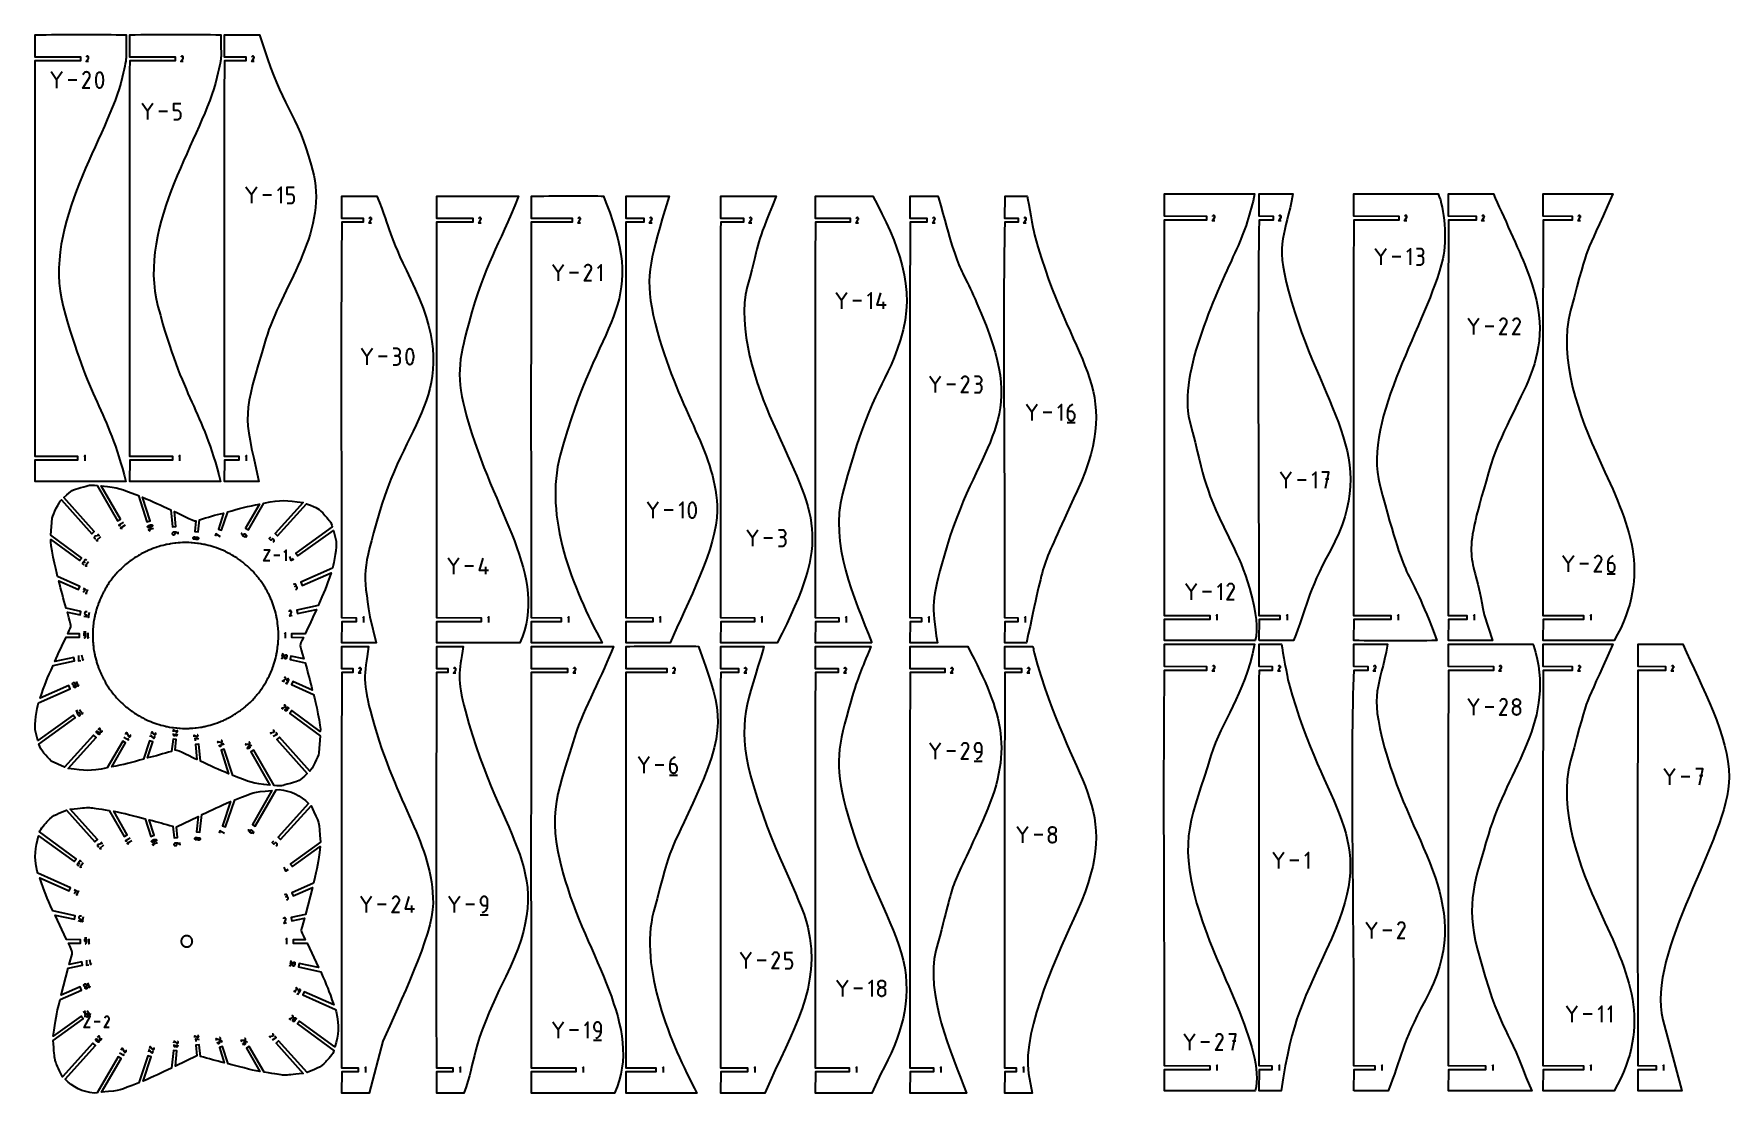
# Model space of a CAD drawing. Header units: centimetres. Extents: x -100 to 52, y -49 to 45.
import ezdxf

# ---------------------------------------------------------------- set-up
doc = ezdxf.new("R2010")
doc.units = ezdxf.units.CM
doc.header["$MEASUREMENT"] = 0
doc.layers.add('layer 1', color=7, linetype='Continuous')

msp = doc.modelspace()

# ---------------------------------------------------------------- linework, layer by layer
at = {"layer": 'layer 1', "color": 250, "lineweight": 35}
for points, knots in [([(-99.43649, 45.40976), (-99.43649, 45.40976), (-99.96065, 45.40975), (-99.96065, 45.40975), (-99.96065, 45.40975), (-99.96065, 45.40975), (-99.96065, 43.40408), (-99.96065, 43.40408), (-99.96065, 43.40408), (-99.96065, 43.40408), (-95.87478, 43.38908), (-95.87478, 43.38908), (-95.87478, 43.38908), (-95.87478, 43.38908), (-95.87478, 43.08908), (-95.87478, 43.08908), (-95.87478, 43.08908), (-95.87478, 43.08908), (-99.94565, 43.08908), (-99.94565, 43.08908), (-99.94565, 43.08908), (-99.9819, 31.26959), (-99.96062, 19.44001), (-99.96067, 7.61892), (-99.96067, 7.61892), (-99.96067, 7.61892), (-96.1163, 7.60392), (-96.1163, 7.60392), (-96.1163, 7.60392), (-96.1163, 7.60392), (-96.1163, 7.30392), (-96.1163, 7.30392), (-96.1163, 7.30392), (-96.1163, 7.30392), (-99.94567, 7.30392), (-99.94567, 7.30392), (-99.94567, 7.30392), (-99.94567, 7.30392), (-99.96068, 5.38491), (-99.96068, 5.38491), (-99.96068, 5.38491), (-97.25842, 5.36347), (-94.52812, 5.38055), (-91.82321, 5.38055), (-91.82321, 5.38055), (-93.49611, 11.93526), (-95.161, 12.5553), (-97.43689, 21.04422), (-97.43689, 21.04422), (-99.41385, 28.41815), (-93.33494, 36.38739), (-92.14871, 41.57196), (-92.14871, 41.57196), (-91.61137, 43.92045), (-91.84091, 43.04187), (-91.78733, 45.38343), (-91.78733, 45.38343), (-94.10078, 45.47222), (-96.99438, 45.40976), (-99.43649, 45.40976)], [0, 0, 0, 0, 0.0625, 0.0625, 0.0625, 0.0625, 0.125, 0.125, 0.125, 0.125, 0.1875, 0.1875, 0.1875, 0.1875, 0.25, 0.25, 0.25, 0.25, 0.3125, 0.3125, 0.3125, 0.3125, 0.375, 0.375, 0.375, 0.375, 0.4375, 0.4375, 0.4375, 0.4375, 0.5, 0.5, 0.5, 0.5, 0.5625, 0.5625, 0.5625, 0.5625, 0.625, 0.625, 0.625, 0.625, 0.6875, 0.6875, 0.6875, 0.6875, 0.75, 0.75, 0.75, 0.75, 0.8125, 0.8125, 0.8125, 0.8125, 0.875, 0.875, 0.875, 0.875, 1, 1, 1, 1]), ([(-91.46799, 12.59138), (-91.46799, 12.59138), (-91.46801, 7.61892), (-91.46801, 7.61892), (-91.46801, 7.61892), (-91.46801, 7.61892), (-87.62364, 7.60392), (-87.62364, 7.60392), (-87.62364, 7.60392), (-87.62364, 7.60392), (-87.62364, 7.30392), (-87.62364, 7.30392), (-87.62364, 7.30392), (-87.62364, 7.30392), (-91.45301, 7.30392), (-91.45301, 7.30392), (-91.45301, 7.30392), (-91.45301, 7.30392), (-91.46802, 5.38428), (-91.46802, 5.38428), (-91.46802, 5.38428), (-88.77043, 5.36589), (-86.03247, 5.38056), (-83.33055, 5.38056), (-83.33055, 5.38056), (-85.0034, 11.93492), (-86.6682, 12.55532), (-88.94424, 21.04422), (-88.94424, 21.04422), (-90.92128, 28.41795), (-84.84207, 36.38789), (-83.65606, 41.57196), (-83.65606, 41.57196), (-83.11872, 43.92069), (-83.34825, 43.04159), (-83.29467, 45.38343), (-83.29467, 45.38343), (-85.76628, 45.4783), (-88.86936, 45.40983), (-91.46802, 45.40973), (-91.46802, 45.40973), (-91.46802, 45.40973), (-91.46801, 43.40408), (-91.46801, 43.40408), (-91.46801, 43.40408), (-91.46801, 43.40408), (-87.38214, 43.38908), (-87.38214, 43.38908), (-87.38214, 43.38908), (-87.38214, 43.38908), (-87.38214, 43.08908), (-87.38214, 43.08908), (-87.38214, 43.08908), (-87.38214, 43.08908), (-91.45301, 43.08908), (-91.45301, 43.08908), (-91.45301, 43.08908), (-91.48415, 32.92513), (-91.46799, 22.75594), (-91.46799, 12.59138)], [0, 0, 0, 0, 0.0625, 0.0625, 0.0625, 0.0625, 0.125, 0.125, 0.125, 0.125, 0.1875, 0.1875, 0.1875, 0.1875, 0.25, 0.25, 0.25, 0.25, 0.3125, 0.3125, 0.3125, 0.3125, 0.375, 0.375, 0.375, 0.375, 0.4375, 0.4375, 0.4375, 0.4375, 0.5, 0.5, 0.5, 0.5, 0.5625, 0.5625, 0.5625, 0.5625, 0.625, 0.625, 0.625, 0.625, 0.6875, 0.6875, 0.6875, 0.6875, 0.75, 0.75, 0.75, 0.75, 0.8125, 0.8125, 0.8125, 0.8125, 0.875, 0.875, 0.875, 0.875, 1, 1, 1, 1]), ([(-82.78106, 45.40977), (-82.78106, 45.40977), (-82.9753, 45.40974), (-82.9753, 45.40974), (-82.9753, 45.40974), (-82.9753, 45.40974), (-82.97529, 43.40408), (-82.97529, 43.40408), (-82.97529, 43.40408), (-82.97529, 43.40408), (-81.03165, 43.38908), (-81.03165, 43.38908), (-81.03165, 43.38908), (-81.03165, 43.38908), (-81.03165, 43.08908), (-81.03165, 43.08908), (-81.03165, 43.08908), (-81.03165, 43.08908), (-82.96029, 43.08908), (-82.96029, 43.08908), (-82.96029, 43.08908), (-82.99655, 31.26958), (-82.97522, 19.44003), (-82.97534, 7.61892), (-82.97534, 7.61892), (-82.97534, 7.61892), (-81.67216, 7.60392), (-81.67216, 7.60392), (-81.67216, 7.60392), (-81.67216, 7.60392), (-81.67216, 7.30392), (-81.67216, 7.30392), (-81.67216, 7.30392), (-81.67216, 7.30392), (-82.96035, 7.30392), (-82.96035, 7.30392), (-82.96035, 7.30392), (-82.96035, 7.30392), (-82.97537, 5.38519), (-82.97537, 5.38519), (-82.97537, 5.38519), (-82.0142, 5.3633), (-80.88123, 5.38056), (-79.90189, 5.38056), (-79.90189, 5.38056), (-81.3053, 11.71305), (-81.37859, 11.03902), (-79.27187, 18.14355), (-79.27187, 18.14355), (-77.94576, 22.61562), (-73.78397, 27.61849), (-74.9852, 32.82466), (-74.9852, 32.82466), (-76.13307, 37.79954), (-77.75456, 38.94223), (-79.11734, 43.25364), (-79.11734, 43.25364), (-79.11734, 43.25364), (-79.8392, 45.40977), (-79.8392, 45.40977), (-79.8392, 45.40977), (-79.8392, 45.40977), (-82.78106, 45.40977), (-82.78106, 45.40977)], [0, 0, 0, 0, 0.058823529, 0.058823529, 0.058823529, 0.058823529, 0.117647059, 0.117647059, 0.117647059, 0.117647059, 0.176470588, 0.176470588, 0.176470588, 0.176470588, 0.235294118, 0.235294118, 0.235294118, 0.235294118, 0.294117647, 0.294117647, 0.294117647, 0.294117647, 0.352941176, 0.352941176, 0.352941176, 0.352941176, 0.411764706, 0.411764706, 0.411764706, 0.411764706, 0.470588235, 0.470588235, 0.470588235, 0.470588235, 0.529411765, 0.529411765, 0.529411765, 0.529411765, 0.588235294, 0.588235294, 0.588235294, 0.588235294, 0.647058824, 0.647058824, 0.647058824, 0.647058824, 0.705882353, 0.705882353, 0.705882353, 0.705882353, 0.764705882, 0.764705882, 0.764705882, 0.764705882, 0.823529412, 0.823529412, 0.823529412, 0.823529412, 0.882352941, 0.882352941, 0.882352941, 0.882352941, 1, 1, 1, 1]), ([(-95.16825, 42.99908), (-95.16825, 42.99908), (-95.38143, 42.99908), (-95.38143, 42.99908), (-95.38143, 42.99908), (-95.38143, 42.99908), (-95.18445, 43.3162), (-95.18445, 43.3162), (-95.18445, 43.3162), (-95.18445, 43.3162), (-95.18421, 43.31649), (-95.18421, 43.31649), (-95.18421, 43.31649), (-95.18421, 43.31649), (-95.18399, 43.31679), (-95.18399, 43.31679), (-95.18399, 43.31679), (-95.18399, 43.31679), (-95.18377, 43.31708), (-95.18377, 43.31708), (-95.18377, 43.31708), (-95.18377, 43.31708), (-95.18356, 43.31739), (-95.18356, 43.31739), (-95.18356, 43.31739), (-95.18356, 43.31739), (-95.18335, 43.31771), (-95.18335, 43.31771), (-95.18335, 43.31771), (-95.18335, 43.31771), (-95.18315, 43.31804), (-95.18315, 43.31804), (-95.18315, 43.31804), (-95.18315, 43.31804), (-95.18295, 43.31838), (-95.18295, 43.31838), (-95.18295, 43.31838), (-95.18295, 43.31838), (-95.18275, 43.31874), (-95.18275, 43.31874), (-95.18275, 43.31874), (-95.18275, 43.31874), (-95.18255, 43.31912), (-95.18255, 43.31912), (-95.18255, 43.31912), (-95.18255, 43.31912), (-95.17442, 43.33658), (-95.17442, 43.33658), (-95.17442, 43.33658), (-95.17442, 43.33658), (-95.16967, 43.35469), (-95.16967, 43.35469), (-95.16967, 43.35469), (-95.16967, 43.35469), (-95.16818, 43.37302), (-95.16818, 43.37302), (-95.16818, 43.37302), (-95.16818, 43.37302), (-95.16984, 43.39117), (-95.16984, 43.39117), (-95.16984, 43.39117), (-95.16984, 43.39117), (-95.17454, 43.40873), (-95.17454, 43.40873), (-95.17454, 43.40873), (-95.17454, 43.40873), (-95.18215, 43.4253), (-95.18215, 43.4253), (-95.18215, 43.4253), (-95.18215, 43.4253), (-95.19256, 43.44046), (-95.19256, 43.44046), (-95.19256, 43.44046), (-95.19256, 43.44046), (-95.20566, 43.45381), (-95.20566, 43.45381), (-95.20566, 43.45381), (-95.20566, 43.45381), (-95.22132, 43.46493), (-95.22132, 43.46493), (-95.22132, 43.46493), (-95.22132, 43.46493), (-95.23883, 43.47295), (-95.23883, 43.47295), (-95.23883, 43.47295), (-95.23883, 43.47295), (-95.25696, 43.47763), (-95.25696, 43.47763), (-95.25696, 43.47763), (-95.25696, 43.47763), (-95.27531, 43.47907), (-95.27531, 43.47907), (-95.27531, 43.47907), (-95.27531, 43.47907), (-95.29346, 43.47739), (-95.29346, 43.47739), (-95.29346, 43.47739), (-95.29346, 43.47739), (-95.31101, 43.47268), (-95.31101, 43.47268), (-95.31101, 43.47268), (-95.31101, 43.47268), (-95.32756, 43.46505), (-95.32756, 43.46505), (-95.32756, 43.46505), (-95.32756, 43.46505), (-95.3427, 43.45461), (-95.3427, 43.45461), (-95.3427, 43.45461), (-95.3427, 43.45461), (-95.35603, 43.44146), (-95.35603, 43.44146), (-95.35603, 43.44146), (-95.35603, 43.44146), (-95.36713, 43.42571), (-95.36713, 43.42571), (-95.36713, 43.42571), (-95.36713, 43.42571), (-95.38113, 43.39886), (-95.38113, 43.39886)], [0, 0, 0, 0, 0.032258065, 0.032258065, 0.032258065, 0.032258065, 0.064516129, 0.064516129, 0.064516129, 0.064516129, 0.096774194, 0.096774194, 0.096774194, 0.096774194, 0.129032258, 0.129032258, 0.129032258, 0.129032258, 0.161290323, 0.161290323, 0.161290323, 0.161290323, 0.193548387, 0.193548387, 0.193548387, 0.193548387, 0.225806452, 0.225806452, 0.225806452, 0.225806452, 0.258064516, 0.258064516, 0.258064516, 0.258064516, 0.290322581, 0.290322581, 0.290322581, 0.290322581, 0.322580645, 0.322580645, 0.322580645, 0.322580645, 0.35483871, 0.35483871, 0.35483871, 0.35483871, 0.387096774, 0.387096774, 0.387096774, 0.387096774, 0.419354839, 0.419354839, 0.419354839, 0.419354839, 0.451612903, 0.451612903, 0.451612903, 0.451612903, 0.483870968, 0.483870968, 0.483870968, 0.483870968, 0.516129032, 0.516129032, 0.516129032, 0.516129032, 0.548387097, 0.548387097, 0.548387097, 0.548387097, 0.580645161, 0.580645161, 0.580645161, 0.580645161, 0.612903226, 0.612903226, 0.612903226, 0.612903226, 0.64516129, 0.64516129, 0.64516129, 0.64516129, 0.677419355, 0.677419355, 0.677419355, 0.677419355, 0.709677419, 0.709677419, 0.709677419, 0.709677419, 0.741935484, 0.741935484, 0.741935484, 0.741935484, 0.774193548, 0.774193548, 0.774193548, 0.774193548, 0.806451613, 0.806451613, 0.806451613, 0.806451613, 0.838709677, 0.838709677, 0.838709677, 0.838709677, 0.870967742, 0.870967742, 0.870967742, 0.870967742, 0.903225806, 0.903225806, 0.903225806, 0.903225806, 0.935483871, 0.935483871, 0.935483871, 0.935483871, 1, 1, 1, 1]), ([(-86.67561, 42.99908), (-86.67561, 42.99908), (-86.88879, 42.99908), (-86.88879, 42.99908), (-86.88879, 42.99908), (-86.88879, 42.99908), (-86.6918, 43.3162), (-86.6918, 43.3162), (-86.6918, 43.3162), (-86.6918, 43.3162), (-86.69157, 43.31649), (-86.69157, 43.31649), (-86.69157, 43.31649), (-86.69157, 43.31649), (-86.69134, 43.31679), (-86.69134, 43.31679), (-86.69134, 43.31679), (-86.69134, 43.31679), (-86.69112, 43.31708), (-86.69112, 43.31708), (-86.69112, 43.31708), (-86.69112, 43.31708), (-86.69091, 43.31739), (-86.69091, 43.31739), (-86.69091, 43.31739), (-86.69091, 43.31739), (-86.69071, 43.31771), (-86.69071, 43.31771), (-86.69071, 43.31771), (-86.69071, 43.31771), (-86.6905, 43.31804), (-86.6905, 43.31804), (-86.6905, 43.31804), (-86.6905, 43.31804), (-86.6903, 43.31838), (-86.6903, 43.31838), (-86.6903, 43.31838), (-86.6903, 43.31838), (-86.6901, 43.31874), (-86.6901, 43.31874), (-86.6901, 43.31874), (-86.6901, 43.31874), (-86.6899, 43.31912), (-86.6899, 43.31912), (-86.6899, 43.31912), (-86.6899, 43.31912), (-86.68177, 43.33658), (-86.68177, 43.33658), (-86.68177, 43.33658), (-86.68177, 43.33658), (-86.67702, 43.35469), (-86.67702, 43.35469), (-86.67702, 43.35469), (-86.67702, 43.35469), (-86.67553, 43.37302), (-86.67553, 43.37302), (-86.67553, 43.37302), (-86.67553, 43.37302), (-86.6772, 43.39117), (-86.6772, 43.39117), (-86.6772, 43.39117), (-86.6772, 43.39117), (-86.68189, 43.40874), (-86.68189, 43.40874), (-86.68189, 43.40874), (-86.68189, 43.40874), (-86.68951, 43.4253), (-86.68951, 43.4253), (-86.68951, 43.4253), (-86.68951, 43.4253), (-86.69992, 43.44046), (-86.69992, 43.44046), (-86.69992, 43.44046), (-86.69992, 43.44046), (-86.71301, 43.45381), (-86.71301, 43.45381), (-86.71301, 43.45381), (-86.71301, 43.45381), (-86.72868, 43.46493), (-86.72868, 43.46493), (-86.72868, 43.46493), (-86.72868, 43.46493), (-86.74619, 43.47295), (-86.74619, 43.47295), (-86.74619, 43.47295), (-86.74619, 43.47295), (-86.76432, 43.47763), (-86.76432, 43.47763), (-86.76432, 43.47763), (-86.76432, 43.47763), (-86.78266, 43.47907), (-86.78266, 43.47907), (-86.78266, 43.47907), (-86.78266, 43.47907), (-86.80081, 43.47739), (-86.80081, 43.47739), (-86.80081, 43.47739), (-86.80081, 43.47739), (-86.81836, 43.47268), (-86.81836, 43.47268), (-86.81836, 43.47268), (-86.81836, 43.47268), (-86.83491, 43.46505), (-86.83491, 43.46505), (-86.83491, 43.46505), (-86.83491, 43.46505), (-86.85005, 43.45461), (-86.85005, 43.45461), (-86.85005, 43.45461), (-86.85005, 43.45461), (-86.86338, 43.44146), (-86.86338, 43.44146), (-86.86338, 43.44146), (-86.86338, 43.44146), (-86.87449, 43.42571), (-86.87449, 43.42571), (-86.87449, 43.42571), (-86.87449, 43.42571), (-86.88848, 43.39886), (-86.88848, 43.39886)], [0, 0, 0, 0, 0.032258065, 0.032258065, 0.032258065, 0.032258065, 0.064516129, 0.064516129, 0.064516129, 0.064516129, 0.096774194, 0.096774194, 0.096774194, 0.096774194, 0.129032258, 0.129032258, 0.129032258, 0.129032258, 0.161290323, 0.161290323, 0.161290323, 0.161290323, 0.193548387, 0.193548387, 0.193548387, 0.193548387, 0.225806452, 0.225806452, 0.225806452, 0.225806452, 0.258064516, 0.258064516, 0.258064516, 0.258064516, 0.290322581, 0.290322581, 0.290322581, 0.290322581, 0.322580645, 0.322580645, 0.322580645, 0.322580645, 0.35483871, 0.35483871, 0.35483871, 0.35483871, 0.387096774, 0.387096774, 0.387096774, 0.387096774, 0.419354839, 0.419354839, 0.419354839, 0.419354839, 0.451612903, 0.451612903, 0.451612903, 0.451612903, 0.483870968, 0.483870968, 0.483870968, 0.483870968, 0.516129032, 0.516129032, 0.516129032, 0.516129032, 0.548387097, 0.548387097, 0.548387097, 0.548387097, 0.580645161, 0.580645161, 0.580645161, 0.580645161, 0.612903226, 0.612903226, 0.612903226, 0.612903226, 0.64516129, 0.64516129, 0.64516129, 0.64516129, 0.677419355, 0.677419355, 0.677419355, 0.677419355, 0.709677419, 0.709677419, 0.709677419, 0.709677419, 0.741935484, 0.741935484, 0.741935484, 0.741935484, 0.774193548, 0.774193548, 0.774193548, 0.774193548, 0.806451613, 0.806451613, 0.806451613, 0.806451613, 0.838709677, 0.838709677, 0.838709677, 0.838709677, 0.870967742, 0.870967742, 0.870967742, 0.870967742, 0.903225806, 0.903225806, 0.903225806, 0.903225806, 0.935483871, 0.935483871, 0.935483871, 0.935483871, 1, 1, 1, 1]), ([(-80.32512, 42.99908), (-80.32512, 42.99908), (-80.5383, 42.99908), (-80.5383, 42.99908), (-80.5383, 42.99908), (-80.5383, 42.99908), (-80.34132, 43.3162), (-80.34132, 43.3162), (-80.34132, 43.3162), (-80.34132, 43.3162), (-80.34108, 43.31649), (-80.34108, 43.31649), (-80.34108, 43.31649), (-80.34108, 43.31649), (-80.34085, 43.31678), (-80.34085, 43.31678), (-80.34085, 43.31678), (-80.34085, 43.31678), (-80.34064, 43.31708), (-80.34064, 43.31708), (-80.34064, 43.31708), (-80.34064, 43.31708), (-80.34043, 43.31739), (-80.34043, 43.31739), (-80.34043, 43.31739), (-80.34043, 43.31739), (-80.34022, 43.31771), (-80.34022, 43.31771), (-80.34022, 43.31771), (-80.34022, 43.31771), (-80.34002, 43.31803), (-80.34002, 43.31803), (-80.34002, 43.31803), (-80.34002, 43.31803), (-80.33982, 43.31838), (-80.33982, 43.31838), (-80.33982, 43.31838), (-80.33982, 43.31838), (-80.33962, 43.31874), (-80.33962, 43.31874), (-80.33962, 43.31874), (-80.33962, 43.31874), (-80.33942, 43.31912), (-80.33942, 43.31912), (-80.33942, 43.31912), (-80.33942, 43.31912), (-80.33129, 43.33658), (-80.33129, 43.33658), (-80.33129, 43.33658), (-80.33129, 43.33658), (-80.32653, 43.35468), (-80.32653, 43.35468), (-80.32653, 43.35468), (-80.32653, 43.35468), (-80.32505, 43.37302), (-80.32505, 43.37302), (-80.32505, 43.37302), (-80.32505, 43.37302), (-80.32671, 43.39117), (-80.32671, 43.39117), (-80.32671, 43.39117), (-80.32671, 43.39117), (-80.33141, 43.40873), (-80.33141, 43.40873), (-80.33141, 43.40873), (-80.33141, 43.40873), (-80.33902, 43.4253), (-80.33902, 43.4253), (-80.33902, 43.4253), (-80.33902, 43.4253), (-80.34943, 43.44046), (-80.34943, 43.44046), (-80.34943, 43.44046), (-80.34943, 43.44046), (-80.36253, 43.45381), (-80.36253, 43.45381), (-80.36253, 43.45381), (-80.36253, 43.45381), (-80.37819, 43.46493), (-80.37819, 43.46493), (-80.37819, 43.46493), (-80.37819, 43.46493), (-80.3957, 43.47295), (-80.3957, 43.47295), (-80.3957, 43.47295), (-80.3957, 43.47295), (-80.41383, 43.47763), (-80.41383, 43.47763), (-80.41383, 43.47763), (-80.41383, 43.47763), (-80.43217, 43.47907), (-80.43217, 43.47907), (-80.43217, 43.47907), (-80.43217, 43.47907), (-80.45032, 43.47739), (-80.45032, 43.47739), (-80.45032, 43.47739), (-80.45032, 43.47739), (-80.46788, 43.47268), (-80.46788, 43.47268), (-80.46788, 43.47268), (-80.46788, 43.47268), (-80.48443, 43.46505), (-80.48443, 43.46505), (-80.48443, 43.46505), (-80.48443, 43.46505), (-80.49957, 43.45461), (-80.49957, 43.45461), (-80.49957, 43.45461), (-80.49957, 43.45461), (-80.51289, 43.44146), (-80.51289, 43.44146), (-80.51289, 43.44146), (-80.51289, 43.44146), (-80.524, 43.42571), (-80.524, 43.42571), (-80.524, 43.42571), (-80.524, 43.42571), (-80.538, 43.39886), (-80.538, 43.39886)], [0, 0, 0, 0, 0.032258065, 0.032258065, 0.032258065, 0.032258065, 0.064516129, 0.064516129, 0.064516129, 0.064516129, 0.096774194, 0.096774194, 0.096774194, 0.096774194, 0.129032258, 0.129032258, 0.129032258, 0.129032258, 0.161290323, 0.161290323, 0.161290323, 0.161290323, 0.193548387, 0.193548387, 0.193548387, 0.193548387, 0.225806452, 0.225806452, 0.225806452, 0.225806452, 0.258064516, 0.258064516, 0.258064516, 0.258064516, 0.290322581, 0.290322581, 0.290322581, 0.290322581, 0.322580645, 0.322580645, 0.322580645, 0.322580645, 0.35483871, 0.35483871, 0.35483871, 0.35483871, 0.387096774, 0.387096774, 0.387096774, 0.387096774, 0.419354839, 0.419354839, 0.419354839, 0.419354839, 0.451612903, 0.451612903, 0.451612903, 0.451612903, 0.483870968, 0.483870968, 0.483870968, 0.483870968, 0.516129032, 0.516129032, 0.516129032, 0.516129032, 0.548387097, 0.548387097, 0.548387097, 0.548387097, 0.580645161, 0.580645161, 0.580645161, 0.580645161, 0.612903226, 0.612903226, 0.612903226, 0.612903226, 0.64516129, 0.64516129, 0.64516129, 0.64516129, 0.677419355, 0.677419355, 0.677419355, 0.677419355, 0.709677419, 0.709677419, 0.709677419, 0.709677419, 0.741935484, 0.741935484, 0.741935484, 0.741935484, 0.774193548, 0.774193548, 0.774193548, 0.774193548, 0.806451613, 0.806451613, 0.806451613, 0.806451613, 0.838709677, 0.838709677, 0.838709677, 0.838709677, 0.870967742, 0.870967742, 0.870967742, 0.870967742, 0.903225806, 0.903225806, 0.903225806, 0.903225806, 0.935483871, 0.935483871, 0.935483871, 0.935483871, 1, 1, 1, 1]), ([(-97.54885, 42.06654), (-97.54885, 42.06654), (-98.02949, 41.37134), (-98.02949, 41.37134), (-98.02949, 41.37134), (-98.02949, 41.37134), (-98.51022, 42.06654), (-98.51022, 42.06654)], [0, 0, 0, 0, 0.333333333, 0.333333333, 0.333333333, 0.333333333, 1, 1, 1, 1]), ([(-95.03971, 40.62529), (-95.03971, 40.62529), (-95.67978, 40.62529), (-95.67978, 40.62529), (-95.67978, 40.62529), (-95.67978, 40.62529), (-95.08833, 41.57744), (-95.08833, 41.57744), (-95.08833, 41.57744), (-95.08833, 41.57744), (-95.08762, 41.57831), (-95.08762, 41.57831), (-95.08762, 41.57831), (-95.08762, 41.57831), (-95.08695, 41.5792), (-95.08695, 41.5792), (-95.08695, 41.5792), (-95.08695, 41.5792), (-95.08629, 41.58009), (-95.08629, 41.58009), (-95.08629, 41.58009), (-95.08629, 41.58009), (-95.08566, 41.58101), (-95.08566, 41.58101), (-95.08566, 41.58101), (-95.08566, 41.58101), (-95.08504, 41.58196), (-95.08504, 41.58196), (-95.08504, 41.58196), (-95.08504, 41.58196), (-95.08443, 41.58295), (-95.08443, 41.58295), (-95.08443, 41.58295), (-95.08443, 41.58295), (-95.08383, 41.58398), (-95.08383, 41.58398), (-95.08383, 41.58398), (-95.08383, 41.58398), (-95.08324, 41.58506), (-95.08324, 41.58506), (-95.08324, 41.58506), (-95.08324, 41.58506), (-95.08264, 41.58621), (-95.08264, 41.58621), (-95.08264, 41.58621), (-95.08264, 41.58621), (-95.05822, 41.63864), (-95.05822, 41.63864), (-95.05822, 41.63864), (-95.05822, 41.63864), (-95.04395, 41.69299), (-95.04395, 41.69299), (-95.04395, 41.69299), (-95.04395, 41.69299), (-95.03949, 41.74803), (-95.03949, 41.74803), (-95.03949, 41.74803), (-95.03949, 41.74803), (-95.04448, 41.80254), (-95.04448, 41.80254), (-95.04448, 41.80254), (-95.04448, 41.80254), (-95.05858, 41.85527), (-95.05858, 41.85527), (-95.05858, 41.85527), (-95.05858, 41.85527), (-95.08144, 41.90502), (-95.08144, 41.90502), (-95.08144, 41.90502), (-95.08144, 41.90502), (-95.1127, 41.95054), (-95.1127, 41.95054), (-95.1127, 41.95054), (-95.1127, 41.95054), (-95.15202, 41.99061), (-95.15202, 41.99061), (-95.15202, 41.99061), (-95.15202, 41.99061), (-95.19905, 42.02401), (-95.19905, 42.02401), (-95.19905, 42.02401), (-95.19905, 42.02401), (-95.25162, 42.04808), (-95.25162, 42.04808), (-95.25162, 42.04808), (-95.25162, 42.04808), (-95.30606, 42.06213), (-95.30606, 42.06213), (-95.30606, 42.06213), (-95.30606, 42.06213), (-95.36113, 42.06646), (-95.36113, 42.06646), (-95.36113, 42.06646), (-95.36113, 42.06646), (-95.41563, 42.0614), (-95.41563, 42.0614), (-95.41563, 42.0614), (-95.41563, 42.0614), (-95.46833, 42.04726), (-95.46833, 42.04726), (-95.46833, 42.04726), (-95.46833, 42.04726), (-95.51802, 42.02436), (-95.51802, 42.02436), (-95.51802, 42.02436), (-95.51802, 42.02436), (-95.56348, 41.99301), (-95.56348, 41.99301), (-95.56348, 41.99301), (-95.56348, 41.99301), (-95.60349, 41.95353), (-95.60349, 41.95353), (-95.60349, 41.95353), (-95.60349, 41.95353), (-95.63685, 41.90624), (-95.63685, 41.90624), (-95.63685, 41.90624), (-95.63685, 41.90624), (-95.67887, 41.82562), (-95.67887, 41.82562)], [0, 0, 0, 0, 0.032258065, 0.032258065, 0.032258065, 0.032258065, 0.064516129, 0.064516129, 0.064516129, 0.064516129, 0.096774194, 0.096774194, 0.096774194, 0.096774194, 0.129032258, 0.129032258, 0.129032258, 0.129032258, 0.161290323, 0.161290323, 0.161290323, 0.161290323, 0.193548387, 0.193548387, 0.193548387, 0.193548387, 0.225806452, 0.225806452, 0.225806452, 0.225806452, 0.258064516, 0.258064516, 0.258064516, 0.258064516, 0.290322581, 0.290322581, 0.290322581, 0.290322581, 0.322580645, 0.322580645, 0.322580645, 0.322580645, 0.35483871, 0.35483871, 0.35483871, 0.35483871, 0.387096774, 0.387096774, 0.387096774, 0.387096774, 0.419354839, 0.419354839, 0.419354839, 0.419354839, 0.451612903, 0.451612903, 0.451612903, 0.451612903, 0.483870968, 0.483870968, 0.483870968, 0.483870968, 0.516129032, 0.516129032, 0.516129032, 0.516129032, 0.548387097, 0.548387097, 0.548387097, 0.548387097, 0.580645161, 0.580645161, 0.580645161, 0.580645161, 0.612903226, 0.612903226, 0.612903226, 0.612903226, 0.64516129, 0.64516129, 0.64516129, 0.64516129, 0.677419355, 0.677419355, 0.677419355, 0.677419355, 0.709677419, 0.709677419, 0.709677419, 0.709677419, 0.741935484, 0.741935484, 0.741935484, 0.741935484, 0.774193548, 0.774193548, 0.774193548, 0.774193548, 0.806451613, 0.806451613, 0.806451613, 0.806451613, 0.838709677, 0.838709677, 0.838709677, 0.838709677, 0.870967742, 0.870967742, 0.870967742, 0.870967742, 0.903225806, 0.903225806, 0.903225806, 0.903225806, 0.935483871, 0.935483871, 0.935483871, 0.935483871, 1, 1, 1, 1]), ([(-94.26765, 40.64431), (-94.26765, 40.64431), (-94.23416, 40.63179), (-94.23416, 40.63179), (-94.23416, 40.63179), (-94.23416, 40.63179), (-94.19981, 40.62557), (-94.19981, 40.62557), (-94.19981, 40.62557), (-94.19981, 40.62557), (-94.16537, 40.62539), (-94.16537, 40.62539), (-94.16537, 40.62539), (-94.16537, 40.62539), (-94.13164, 40.63101), (-94.13164, 40.63101), (-94.13164, 40.63101), (-94.13164, 40.63101), (-94.09937, 40.64217), (-94.09937, 40.64217), (-94.09937, 40.64217), (-94.09937, 40.64217), (-94.06936, 40.65862), (-94.06936, 40.65862), (-94.06936, 40.65862), (-94.06936, 40.65862), (-94.04237, 40.68009), (-94.04237, 40.68009), (-94.04237, 40.68009), (-94.04237, 40.68009), (-94.01919, 40.70635), (-94.01919, 40.70635), (-94.01919, 40.70635), (-94.01919, 40.70635), (-94.00058, 40.73713), (-94.00058, 40.73713), (-94.00058, 40.73713), (-94.00058, 40.73713), (-93.94507, 40.86707), (-93.94507, 40.86707), (-93.94507, 40.86707), (-93.94507, 40.86707), (-93.90343, 41.00078), (-93.90343, 41.00078), (-93.90343, 41.00078), (-93.90343, 41.00078), (-93.87568, 41.13717), (-93.87568, 41.13717), (-93.87568, 41.13717), (-93.87568, 41.13717), (-93.8618, 41.2752), (-93.8618, 41.2752), (-93.8618, 41.2752), (-93.8618, 41.2752), (-93.8618, 41.41379), (-93.8618, 41.41379), (-93.8618, 41.41379), (-93.8618, 41.41379), (-93.87568, 41.55188), (-93.87568, 41.55188), (-93.87568, 41.55188), (-93.87568, 41.55188), (-93.90343, 41.6884), (-93.90343, 41.6884), (-93.90343, 41.6884), (-93.90343, 41.6884), (-93.94507, 41.82228), (-93.94507, 41.82228), (-93.94507, 41.82228), (-93.94507, 41.82228), (-94.00058, 41.95247), (-94.00058, 41.95247), (-94.00058, 41.95247), (-94.00058, 41.95247), (-94.00764, 41.9656), (-94.00764, 41.9656), (-94.00764, 41.9656), (-94.00764, 41.9656), (-94.01565, 41.97817), (-94.01565, 41.97817), (-94.01565, 41.97817), (-94.01565, 41.97817), (-94.02453, 41.99009), (-94.02453, 41.99009), (-94.02453, 41.99009), (-94.02453, 41.99009), (-94.03424, 42.00131), (-94.03424, 42.00131), (-94.03424, 42.00131), (-94.03424, 42.00131), (-94.04472, 42.01177), (-94.04472, 42.01177), (-94.04472, 42.01177), (-94.04472, 42.01177), (-94.05589, 42.0214), (-94.05589, 42.0214), (-94.05589, 42.0214), (-94.05589, 42.0214), (-94.06771, 42.03015), (-94.06771, 42.03015), (-94.06771, 42.03015), (-94.06771, 42.03015), (-94.08012, 42.03795), (-94.08012, 42.03795), (-94.08012, 42.03795), (-94.08012, 42.03795), (-94.09304, 42.04474), (-94.09304, 42.04474), (-94.09304, 42.04474), (-94.09304, 42.04474), (-94.1268, 42.05754), (-94.1268, 42.05754), (-94.1268, 42.05754), (-94.1268, 42.05754), (-94.16135, 42.06397), (-94.16135, 42.06397), (-94.16135, 42.06397), (-94.16135, 42.06397), (-94.19593, 42.0643), (-94.19593, 42.0643), (-94.19593, 42.0643), (-94.19593, 42.0643), (-94.22977, 42.05878), (-94.22977, 42.05878), (-94.22977, 42.05878), (-94.22977, 42.05878), (-94.26209, 42.04767), (-94.26209, 42.04767), (-94.26209, 42.04767), (-94.26209, 42.04767), (-94.29214, 42.03121), (-94.29214, 42.03121), (-94.29214, 42.03121), (-94.29214, 42.03121), (-94.31914, 42.00968), (-94.31914, 42.00968), (-94.31914, 42.00968), (-94.31914, 42.00968), (-94.34232, 41.98331), (-94.34232, 41.98331), (-94.34232, 41.98331), (-94.34232, 41.98331), (-94.36093, 41.95238), (-94.36093, 41.95238), (-94.36093, 41.95238), (-94.36093, 41.95238), (-94.41617, 41.82246), (-94.41617, 41.82246), (-94.41617, 41.82246), (-94.41617, 41.82246), (-94.45761, 41.68878), (-94.45761, 41.68878), (-94.45761, 41.68878), (-94.45761, 41.68878), (-94.48523, 41.55239), (-94.48523, 41.55239), (-94.48523, 41.55239), (-94.48523, 41.55239), (-94.49904, 41.41437), (-94.49904, 41.41437), (-94.49904, 41.41437), (-94.49904, 41.41437), (-94.49904, 41.27578), (-94.49904, 41.27578), (-94.49904, 41.27578), (-94.49904, 41.27578), (-94.48523, 41.13769), (-94.48523, 41.13769), (-94.48523, 41.13769), (-94.48523, 41.13769), (-94.45761, 41.00115), (-94.45761, 41.00115), (-94.45761, 41.00115), (-94.45761, 41.00115), (-94.41617, 40.86725), (-94.41617, 40.86725), (-94.41617, 40.86725), (-94.41617, 40.86725), (-94.36093, 40.73704), (-94.36093, 40.73704), (-94.36093, 40.73704), (-94.36093, 40.73704), (-94.35389, 40.72393), (-94.35389, 40.72393), (-94.35389, 40.72393), (-94.35389, 40.72393), (-94.34595, 40.71143), (-94.34595, 40.71143), (-94.34595, 40.71143), (-94.34595, 40.71143), (-94.33713, 40.69958), (-94.33713, 40.69958), (-94.33713, 40.69958), (-94.33713, 40.69958), (-94.32746, 40.68842), (-94.32746, 40.68842), (-94.32746, 40.68842), (-94.32746, 40.68842), (-94.31699, 40.67799), (-94.31699, 40.67799), (-94.31699, 40.67799), (-94.31699, 40.67799), (-94.30573, 40.66833), (-94.30573, 40.66833), (-94.30573, 40.66833), (-94.30573, 40.66833), (-94.29374, 40.65947), (-94.29374, 40.65947), (-94.29374, 40.65947), (-94.29374, 40.65947), (-94.28103, 40.65145), (-94.28103, 40.65145), (-94.28103, 40.65145), (-94.28103, 40.65145), (-94.26765, 40.64431), (-94.26765, 40.64431)], [0, 0, 0, 0, 0.018181818, 0.018181818, 0.018181818, 0.018181818, 0.036363636, 0.036363636, 0.036363636, 0.036363636, 0.054545455, 0.054545455, 0.054545455, 0.054545455, 0.072727273, 0.072727273, 0.072727273, 0.072727273, 0.090909091, 0.090909091, 0.090909091, 0.090909091, 0.109090909, 0.109090909, 0.109090909, 0.109090909, 0.127272727, 0.127272727, 0.127272727, 0.127272727, 0.145454545, 0.145454545, 0.145454545, 0.145454545, 0.163636364, 0.163636364, 0.163636364, 0.163636364, 0.181818182, 0.181818182, 0.181818182, 0.181818182, 0.2, 0.2, 0.2, 0.2, 0.218181818, 0.218181818, 0.218181818, 0.218181818, 0.236363636, 0.236363636, 0.236363636, 0.236363636, 0.254545455, 0.254545455, 0.254545455, 0.254545455, 0.272727273, 0.272727273, 0.272727273, 0.272727273, 0.290909091, 0.290909091, 0.290909091, 0.290909091, 0.309090909, 0.309090909, 0.309090909, 0.309090909, 0.327272727, 0.327272727, 0.327272727, 0.327272727, 0.345454545, 0.345454545, 0.345454545, 0.345454545, 0.363636364, 0.363636364, 0.363636364, 0.363636364, 0.381818182, 0.381818182, 0.381818182, 0.381818182, 0.4, 0.4, 0.4, 0.4, 0.418181818, 0.418181818, 0.418181818, 0.418181818, 0.436363636, 0.436363636, 0.436363636, 0.436363636, 0.454545455, 0.454545455, 0.454545455, 0.454545455, 0.472727273, 0.472727273, 0.472727273, 0.472727273, 0.490909091, 0.490909091, 0.490909091, 0.490909091, 0.509090909, 0.509090909, 0.509090909, 0.509090909, 0.527272727, 0.527272727, 0.527272727, 0.527272727, 0.545454545, 0.545454545, 0.545454545, 0.545454545, 0.563636364, 0.563636364, 0.563636364, 0.563636364, 0.581818182, 0.581818182, 0.581818182, 0.581818182, 0.6, 0.6, 0.6, 0.6, 0.618181818, 0.618181818, 0.618181818, 0.618181818, 0.636363636, 0.636363636, 0.636363636, 0.636363636, 0.654545455, 0.654545455, 0.654545455, 0.654545455, 0.672727273, 0.672727273, 0.672727273, 0.672727273, 0.690909091, 0.690909091, 0.690909091, 0.690909091, 0.709090909, 0.709090909, 0.709090909, 0.709090909, 0.727272727, 0.727272727, 0.727272727, 0.727272727, 0.745454545, 0.745454545, 0.745454545, 0.745454545, 0.763636364, 0.763636364, 0.763636364, 0.763636364, 0.781818182, 0.781818182, 0.781818182, 0.781818182, 0.8, 0.8, 0.8, 0.8, 0.818181818, 0.818181818, 0.818181818, 0.818181818, 0.836363636, 0.836363636, 0.836363636, 0.836363636, 0.854545455, 0.854545455, 0.854545455, 0.854545455, 0.872727273, 0.872727273, 0.872727273, 0.872727273, 0.890909091, 0.890909091, 0.890909091, 0.890909091, 0.909090909, 0.909090909, 0.909090909, 0.909090909, 0.927272727, 0.927272727, 0.927272727, 0.927272727, 0.945454545, 0.945454545, 0.945454545, 0.945454545, 0.963636364, 0.963636364, 0.963636364, 0.963636364, 1, 1, 1, 1]), ([(-89.40552, 39.25171), (-89.40552, 39.25171), (-89.88616, 38.5565), (-89.88616, 38.5565), (-89.88616, 38.5565), (-89.88616, 38.5565), (-90.36689, 39.25171), (-90.36689, 39.25171)], [0, 0, 0, 0, 0.333333333, 0.333333333, 0.333333333, 0.333333333, 1, 1, 1, 1]), ([(-87.53655, 37.81046), (-87.53655, 37.81046), (-87.21652, 37.81046), (-87.21652, 37.81046), (-87.21652, 37.81046), (-87.21652, 37.81046), (-87.15908, 37.81563), (-87.15908, 37.81563), (-87.15908, 37.81563), (-87.15908, 37.81563), (-87.10498, 37.83052), (-87.10498, 37.83052), (-87.10498, 37.83052), (-87.10498, 37.83052), (-87.05514, 37.85422), (-87.05514, 37.85422), (-87.05514, 37.85422), (-87.05514, 37.85422), (-87.01046, 37.88584), (-87.01046, 37.88584), (-87.01046, 37.88584), (-87.01046, 37.88584), (-86.97186, 37.92446), (-86.97186, 37.92446), (-86.97186, 37.92446), (-86.97186, 37.92446), (-86.94025, 37.96918), (-86.94025, 37.96918), (-86.94025, 37.96918), (-86.94025, 37.96918), (-86.91654, 38.01909), (-86.91654, 38.01909), (-86.91654, 38.01909), (-86.91654, 38.01909), (-86.90165, 38.07329), (-86.90165, 38.07329), (-86.90165, 38.07329), (-86.90165, 38.07329), (-86.89648, 38.13086), (-86.89648, 38.13086), (-86.89648, 38.13086), (-86.89648, 38.13086), (-86.89648, 38.29029), (-86.89648, 38.29029), (-86.89648, 38.29029), (-86.89648, 38.29029), (-86.90165, 38.34783), (-86.90165, 38.34783), (-86.90165, 38.34783), (-86.90165, 38.34783), (-86.91653, 38.40195), (-86.91653, 38.40195), (-86.91653, 38.40195), (-86.91653, 38.40195), (-86.94023, 38.45176), (-86.94023, 38.45176), (-86.94023, 38.45176), (-86.94023, 38.45176), (-86.97183, 38.49635), (-86.97183, 38.49635), (-86.97183, 38.49635), (-86.97183, 38.49635), (-87.01042, 38.53483), (-87.01042, 38.53483), (-87.01042, 38.53483), (-87.01042, 38.53483), (-87.0551, 38.56632), (-87.0551, 38.56632), (-87.0551, 38.56632), (-87.0551, 38.56632), (-87.10494, 38.58992), (-87.10494, 38.58992), (-87.10494, 38.58992), (-87.10494, 38.58992), (-87.15906, 38.60474), (-87.15906, 38.60474), (-87.15906, 38.60474), (-87.15906, 38.60474), (-87.21652, 38.60987), (-87.21652, 38.60987), (-87.21652, 38.60987), (-87.21652, 38.60987), (-87.53655, 38.60987), (-87.53655, 38.60987), (-87.53655, 38.60987), (-87.53655, 38.60987), (-87.53655, 39.25166), (-87.53655, 39.25166), (-87.53655, 39.25166), (-87.53655, 39.25166), (-86.89648, 39.25166), (-86.89648, 39.25166)], [0, 0, 0, 0, 0.041666667, 0.041666667, 0.041666667, 0.041666667, 0.083333333, 0.083333333, 0.083333333, 0.083333333, 0.125, 0.125, 0.125, 0.125, 0.166666667, 0.166666667, 0.166666667, 0.166666667, 0.208333333, 0.208333333, 0.208333333, 0.208333333, 0.25, 0.25, 0.25, 0.25, 0.291666667, 0.291666667, 0.291666667, 0.291666667, 0.333333333, 0.333333333, 0.333333333, 0.333333333, 0.375, 0.375, 0.375, 0.375, 0.416666667, 0.416666667, 0.416666667, 0.416666667, 0.458333333, 0.458333333, 0.458333333, 0.458333333, 0.5, 0.5, 0.5, 0.5, 0.541666667, 0.541666667, 0.541666667, 0.541666667, 0.583333333, 0.583333333, 0.583333333, 0.583333333, 0.625, 0.625, 0.625, 0.625, 0.666666667, 0.666666667, 0.666666667, 0.666666667, 0.708333333, 0.708333333, 0.708333333, 0.708333333, 0.75, 0.75, 0.75, 0.75, 0.791666667, 0.791666667, 0.791666667, 0.791666667, 0.833333333, 0.833333333, 0.833333333, 0.833333333, 0.875, 0.875, 0.875, 0.875, 0.916666667, 0.916666667, 0.916666667, 0.916666667, 1, 1, 1, 1]), ([(-80.09225, 31.74548), (-80.09225, 31.74548), (-80.57289, 31.05028), (-80.57289, 31.05028), (-80.57289, 31.05028), (-80.57289, 31.05028), (-81.05362, 31.74548), (-81.05362, 31.74548)], [0, 0, 0, 0, 0.333333333, 0.333333333, 0.333333333, 0.333333333, 1, 1, 1, 1]), ([(-77.90285, 30.30424), (-77.90285, 30.30424), (-77.90285, 31.74543), (-77.90285, 31.74543), (-77.90285, 31.74543), (-77.90285, 31.74543), (-78.22324, 31.42495), (-78.22324, 31.42495)], [0, 0, 0, 0, 0.333333333, 0.333333333, 0.333333333, 0.333333333, 1, 1, 1, 1]), ([(-77.36244, 30.30424), (-77.36244, 30.30424), (-77.04241, 30.30424), (-77.04241, 30.30424), (-77.04241, 30.30424), (-77.04241, 30.30424), (-76.98497, 30.3094), (-76.98497, 30.3094), (-76.98497, 30.3094), (-76.98497, 30.3094), (-76.93087, 30.32429), (-76.93087, 30.32429), (-76.93087, 30.32429), (-76.93087, 30.32429), (-76.88103, 30.348), (-76.88103, 30.348), (-76.88103, 30.348), (-76.88103, 30.348), (-76.83635, 30.37961), (-76.83635, 30.37961), (-76.83635, 30.37961), (-76.83635, 30.37961), (-76.79775, 30.41824), (-76.79775, 30.41824), (-76.79775, 30.41824), (-76.79775, 30.41824), (-76.76614, 30.46296), (-76.76614, 30.46296), (-76.76614, 30.46296), (-76.76614, 30.46296), (-76.74243, 30.51287), (-76.74243, 30.51287), (-76.74243, 30.51287), (-76.74243, 30.51287), (-76.72754, 30.56706), (-76.72754, 30.56706), (-76.72754, 30.56706), (-76.72754, 30.56706), (-76.72237, 30.62463), (-76.72237, 30.62463), (-76.72237, 30.62463), (-76.72237, 30.62463), (-76.72237, 30.78406), (-76.72237, 30.78406), (-76.72237, 30.78406), (-76.72237, 30.78406), (-76.72754, 30.84161), (-76.72754, 30.84161), (-76.72754, 30.84161), (-76.72754, 30.84161), (-76.74242, 30.89573), (-76.74242, 30.89573), (-76.74242, 30.89573), (-76.74242, 30.89573), (-76.76612, 30.94553), (-76.76612, 30.94553), (-76.76612, 30.94553), (-76.76612, 30.94553), (-76.79772, 30.99012), (-76.79772, 30.99012), (-76.79772, 30.99012), (-76.79772, 30.99012), (-76.83631, 31.02861), (-76.83631, 31.02861), (-76.83631, 31.02861), (-76.83631, 31.02861), (-76.88099, 31.0601), (-76.88099, 31.0601), (-76.88099, 31.0601), (-76.88099, 31.0601), (-76.93083, 31.08369), (-76.93083, 31.08369), (-76.93083, 31.08369), (-76.93083, 31.08369), (-76.98494, 31.09851), (-76.98494, 31.09851), (-76.98494, 31.09851), (-76.98494, 31.09851), (-77.04241, 31.10364), (-77.04241, 31.10364), (-77.04241, 31.10364), (-77.04241, 31.10364), (-77.36244, 31.10364), (-77.36244, 31.10364), (-77.36244, 31.10364), (-77.36244, 31.10364), (-77.36244, 31.74543), (-77.36244, 31.74543), (-77.36244, 31.74543), (-77.36244, 31.74543), (-76.72237, 31.74543), (-76.72237, 31.74543)], [0, 0, 0, 0, 0.041666667, 0.041666667, 0.041666667, 0.041666667, 0.083333333, 0.083333333, 0.083333333, 0.083333333, 0.125, 0.125, 0.125, 0.125, 0.166666667, 0.166666667, 0.166666667, 0.166666667, 0.208333333, 0.208333333, 0.208333333, 0.208333333, 0.25, 0.25, 0.25, 0.25, 0.291666667, 0.291666667, 0.291666667, 0.291666667, 0.333333333, 0.333333333, 0.333333333, 0.333333333, 0.375, 0.375, 0.375, 0.375, 0.416666667, 0.416666667, 0.416666667, 0.416666667, 0.458333333, 0.458333333, 0.458333333, 0.458333333, 0.5, 0.5, 0.5, 0.5, 0.541666667, 0.541666667, 0.541666667, 0.541666667, 0.583333333, 0.583333333, 0.583333333, 0.583333333, 0.625, 0.625, 0.625, 0.625, 0.666666667, 0.666666667, 0.666666667, 0.666666667, 0.708333333, 0.708333333, 0.708333333, 0.708333333, 0.75, 0.75, 0.75, 0.75, 0.791666667, 0.791666667, 0.791666667, 0.791666667, 0.833333333, 0.833333333, 0.833333333, 0.833333333, 0.875, 0.875, 0.875, 0.875, 0.916666667, 0.916666667, 0.916666667, 0.916666667, 1, 1, 1, 1]), ([(-69.9425, -6.76241), (-70.58119, -2.71659), (-70.62943, -2.71584), (-69.12439, 2.51971), (-69.12439, 2.51971), (-66.55513, 11.45732), (-61.39239, 13.49036), (-66.30198, 23.51344), (-66.30198, 23.51344), (-68.41591, 27.82908), (-67.9599, 27.61302), (-69.31424, 30.9462), (-69.31424, 30.9462), (-69.31424, 30.9462), (-72.45028, 30.94617), (-72.45028, 30.94617), (-72.45028, 30.94617), (-72.45028, 30.94617), (-72.45034, 28.94051), (-72.45034, 28.94051), (-72.45034, 28.94051), (-72.45034, 28.94051), (-70.50669, 28.92551), (-70.50669, 28.92551), (-70.50669, 28.92551), (-70.50669, 28.92551), (-70.50669, 28.62551), (-70.50669, 28.62551), (-70.50669, 28.62551), (-70.50669, 28.62551), (-72.43534, 28.62551), (-72.43534, 28.62551), (-72.43534, 28.62551), (-72.5362, 16.91075), (-72.45026, 4.90458), (-72.45038, -6.84464), (-72.45038, -6.84464), (-72.45038, -6.84464), (-71.1472, -6.85964), (-71.1472, -6.85964), (-71.1472, -6.85964), (-71.1472, -6.85964), (-71.1472, -7.15964), (-71.1472, -7.15964), (-71.1472, -7.15964), (-71.1472, -7.15964), (-72.43538, -7.15964), (-72.43538, -7.15964), (-72.43538, -7.15964), (-72.43538, -7.15964), (-72.45041, -9.08049), (-72.45041, -9.08049), (-72.45041, -9.08049), (-71.44517, -9.09292), (-70.38774, -9.083), (-69.37693, -9.083), (-69.37693, -9.083), (-69.37693, -9.083), (-69.9425, -6.76241), (-69.9425, -6.76241)], [0, 0, 0, 0, 0.0625, 0.0625, 0.0625, 0.0625, 0.125, 0.125, 0.125, 0.125, 0.1875, 0.1875, 0.1875, 0.1875, 0.25, 0.25, 0.25, 0.25, 0.3125, 0.3125, 0.3125, 0.3125, 0.375, 0.375, 0.375, 0.375, 0.4375, 0.4375, 0.4375, 0.4375, 0.5, 0.5, 0.5, 0.5, 0.5625, 0.5625, 0.5625, 0.5625, 0.625, 0.625, 0.625, 0.625, 0.6875, 0.6875, 0.6875, 0.6875, 0.75, 0.75, 0.75, 0.75, 0.8125, 0.8125, 0.8125, 0.8125, 0.875, 0.875, 0.875, 0.875, 1, 1, 1, 1]), ([(-63.95774, 15.19574), (-63.95774, 15.19574), (-63.95773, -6.84463), (-63.95773, -6.84463), (-63.95773, -6.84463), (-63.95773, -6.84463), (-59.94591, -6.85963), (-59.94591, -6.85963), (-59.94591, -6.85963), (-59.94591, -6.85963), (-59.94591, -7.15963), (-59.94591, -7.15963), (-59.94591, -7.15963), (-59.94591, -7.15963), (-63.94273, -7.15963), (-63.94273, -7.15963), (-63.94273, -7.15963), (-63.94273, -7.15963), (-63.95773, -9.08039), (-63.95773, -9.08039), (-63.95773, -9.08039), (-61.48966, -9.09709), (-58.97167, -9.083), (-56.50744, -9.08299), (-56.50744, -9.08299), (-53.80141, -3.16545), (-58.91586, 2.56335), (-61.27141, 11.22172), (-61.27141, 11.22172), (-62.2241, 14.72355), (-62.03668, 16.09943), (-61.08046, 19.56854), (-61.08046, 19.56854), (-59.54655, 25.13347), (-58.46055, 26.26563), (-56.60731, 30.94624), (-56.60731, 30.94624), (-56.60731, 30.94624), (-63.95776, 30.94617), (-63.95776, 30.94617), (-63.95776, 30.94617), (-63.95776, 30.94617), (-63.95775, 28.94052), (-63.95775, 28.94052), (-63.95775, 28.94052), (-63.95775, 28.94052), (-60.68123, 28.92552), (-60.68123, 28.92552), (-60.68123, 28.92552), (-60.68123, 28.92552), (-60.68123, 28.62552), (-60.68123, 28.62552), (-60.68123, 28.62552), (-60.68123, 28.62552), (-63.94275, 28.62552), (-63.94275, 28.62552), (-63.94275, 28.62552), (-63.95648, 24.14611), (-63.95774, 19.67528), (-63.95774, 15.19574)], [0, 0, 0, 0, 0.0625, 0.0625, 0.0625, 0.0625, 0.125, 0.125, 0.125, 0.125, 0.1875, 0.1875, 0.1875, 0.1875, 0.25, 0.25, 0.25, 0.25, 0.3125, 0.3125, 0.3125, 0.3125, 0.375, 0.375, 0.375, 0.375, 0.4375, 0.4375, 0.4375, 0.4375, 0.5, 0.5, 0.5, 0.5, 0.5625, 0.5625, 0.5625, 0.5625, 0.625, 0.625, 0.625, 0.625, 0.6875, 0.6875, 0.6875, 0.6875, 0.75, 0.75, 0.75, 0.75, 0.8125, 0.8125, 0.8125, 0.8125, 0.875, 0.875, 0.875, 0.875, 1, 1, 1, 1]), ([(-53.88075, -9.08295), (-53.88075, -9.08295), (-49.11167, -9.08296), (-49.11167, -9.08296), (-49.11167, -9.08296), (-51.76056, -4.2077), (-54.37351, 2.19848), (-52.87908, 7.74094), (-52.87908, 7.74094), (-49.46086, 20.41821), (-44.94774, 20.64689), (-48.78201, 30.36614), (-48.78201, 30.36614), (-48.78201, 30.36614), (-48.98658, 30.94226), (-48.98658, 30.94226), (-48.98658, 30.94226), (-50.04113, 31.01157), (-53.83708, 30.9462), (-55.46512, 30.9462), (-55.46512, 30.9462), (-55.46512, 30.9462), (-55.46511, 28.94054), (-55.46511, 28.94054), (-55.46511, 28.94054), (-55.46511, 28.94054), (-51.77117, 28.92554), (-51.77117, 28.92554), (-51.77117, 28.92554), (-51.77117, 28.92554), (-51.77117, 28.62554), (-51.77117, 28.62554), (-51.77117, 28.62554), (-51.77117, 28.62554), (-55.45011, 28.62554), (-55.45011, 28.62554), (-55.45011, 28.62554), (-55.48634, 16.80826), (-55.46509, 4.97452), (-55.46511, -6.84461), (-55.46511, -6.84461), (-55.46511, -6.84461), (-52.76931, -6.85961), (-52.76931, -6.85961), (-52.76931, -6.85961), (-52.76931, -6.85961), (-52.76931, -7.15961), (-52.76931, -7.15961), (-52.76931, -7.15961), (-52.76931, -7.15961), (-55.45011, -7.15961), (-55.45011, -7.15961), (-55.45011, -7.15961), (-55.45011, -7.15961), (-55.46511, -9.08296), (-55.46511, -9.08296), (-55.46511, -9.08296), (-55.46511, -9.08296), (-53.88075, -9.08295), (-53.88075, -9.08295)], [0, 0, 0, 0, 0.0625, 0.0625, 0.0625, 0.0625, 0.125, 0.125, 0.125, 0.125, 0.1875, 0.1875, 0.1875, 0.1875, 0.25, 0.25, 0.25, 0.25, 0.3125, 0.3125, 0.3125, 0.3125, 0.375, 0.375, 0.375, 0.375, 0.4375, 0.4375, 0.4375, 0.4375, 0.5, 0.5, 0.5, 0.5, 0.5625, 0.5625, 0.5625, 0.5625, 0.625, 0.625, 0.625, 0.625, 0.6875, 0.6875, 0.6875, 0.6875, 0.75, 0.75, 0.75, 0.75, 0.8125, 0.8125, 0.8125, 0.8125, 0.875, 0.875, 0.875, 0.875, 1, 1, 1, 1]), ([(-46.97251, -1.87547), (-46.97251, -1.87547), (-46.97252, -6.84463), (-46.97252, -6.84463), (-46.97252, -6.84463), (-46.97252, -6.84463), (-44.53798, -6.85963), (-44.53798, -6.85963), (-44.53798, -6.85963), (-44.53798, -6.85963), (-44.53798, -7.15963), (-44.53798, -7.15963), (-44.53798, -7.15963), (-44.53798, -7.15963), (-46.95752, -7.15963), (-46.95752, -7.15963), (-46.95752, -7.15963), (-46.95752, -7.15963), (-46.97252, -9.08298), (-46.97252, -9.08298), (-46.97252, -9.08298), (-46.97252, -9.08298), (-43.03376, -9.08299), (-43.03376, -9.08299), (-43.03376, -9.08299), (-41.50969, -5.57679), (-38.80731, -0.51313), (-38.80737, 2.75149), (-38.80737, 2.75149), (-38.80747, 7.771), (-42.17195, 11.51966), (-44.16392, 18.76346), (-44.16392, 18.76346), (-45.37225, 23.15757), (-44.98415, 24.53497), (-43.73937, 28.92378), (-43.73937, 28.92378), (-43.73937, 28.92378), (-43.11611, 30.94623), (-43.11611, 30.94623), (-43.11611, 30.94623), (-43.11611, 30.94623), (-46.97253, 30.94619), (-46.97253, 30.94619), (-46.97253, 30.94619), (-46.97253, 30.94619), (-46.97252, 28.94053), (-46.97252, 28.94053), (-46.97252, 28.94053), (-46.97252, 28.94053), (-45.3558, 28.92553), (-45.3558, 28.92553), (-45.3558, 28.92553), (-45.3558, 28.92553), (-45.3558, 28.62553), (-45.3558, 28.62553), (-45.3558, 28.62553), (-45.3558, 28.62553), (-46.95752, 28.62553), (-46.95752, 28.62553), (-46.95752, 28.62553), (-46.9887, 18.46205), (-46.97251, 8.289), (-46.97251, -1.87547)], [0, 0, 0, 0, 0.058823529, 0.058823529, 0.058823529, 0.058823529, 0.117647059, 0.117647059, 0.117647059, 0.117647059, 0.176470588, 0.176470588, 0.176470588, 0.176470588, 0.235294118, 0.235294118, 0.235294118, 0.235294118, 0.294117647, 0.294117647, 0.294117647, 0.294117647, 0.352941176, 0.352941176, 0.352941176, 0.352941176, 0.411764706, 0.411764706, 0.411764706, 0.411764706, 0.470588235, 0.470588235, 0.470588235, 0.470588235, 0.529411765, 0.529411765, 0.529411765, 0.529411765, 0.588235294, 0.588235294, 0.588235294, 0.588235294, 0.647058824, 0.647058824, 0.647058824, 0.647058824, 0.705882353, 0.705882353, 0.705882353, 0.705882353, 0.764705882, 0.764705882, 0.764705882, 0.764705882, 0.823529412, 0.823529412, 0.823529412, 0.823529412, 0.882352941, 0.882352941, 0.882352941, 0.882352941, 1, 1, 1, 1]), ([(-38.48029, 6.66369), (-38.48029, 6.66369), (-38.48029, -6.84462), (-38.48029, -6.84462), (-38.48029, -6.84462), (-38.48029, -6.84462), (-35.42453, -6.85962), (-35.42453, -6.85962), (-35.42453, -6.85962), (-35.42453, -6.85962), (-35.42453, -7.15962), (-35.42453, -7.15962), (-35.42453, -7.15962), (-35.42453, -7.15962), (-38.4653, -7.15962), (-38.4653, -7.15962), (-38.4653, -7.15962), (-38.4653, -7.15962), (-38.4803, -9.08298), (-38.4803, -9.08298), (-38.4803, -9.08298), (-38.4803, -9.08298), (-33.4252, -9.08298), (-33.4252, -9.08298), (-33.4252, -9.08298), (-28.4789, 0.53096), (-29.94132, 1.99857), (-33.82426, 10.6416), (-33.82426, 10.6416), (-35.33796, 14.01094), (-37.07446, 19.1677), (-36.10718, 22.82441), (-36.10718, 22.82441), (-34.83911, 27.61822), (-35.4763, 26.02902), (-33.51678, 30.94625), (-33.51678, 30.94625), (-33.51678, 30.94625), (-38.4803, 30.94621), (-38.4803, 30.94621), (-38.4803, 30.94621), (-38.4803, 30.94621), (-38.4803, 28.94054), (-38.4803, 28.94054), (-38.4803, 28.94054), (-38.4803, 28.94054), (-36.4193, 28.92554), (-36.4193, 28.92554), (-36.4193, 28.92554), (-36.4193, 28.92554), (-36.4193, 28.62554), (-36.4193, 28.62554), (-36.4193, 28.62554), (-36.4193, 28.62554), (-38.4653, 28.62554), (-38.4653, 28.62554), (-38.4653, 28.62554), (-38.48774, 21.30432), (-38.48029, 13.98495), (-38.48029, 6.66369)], [0, 0, 0, 0, 0.0625, 0.0625, 0.0625, 0.0625, 0.125, 0.125, 0.125, 0.125, 0.1875, 0.1875, 0.1875, 0.1875, 0.25, 0.25, 0.25, 0.25, 0.3125, 0.3125, 0.3125, 0.3125, 0.375, 0.375, 0.375, 0.375, 0.4375, 0.4375, 0.4375, 0.4375, 0.5, 0.5, 0.5, 0.5, 0.5625, 0.5625, 0.5625, 0.5625, 0.625, 0.625, 0.625, 0.625, 0.6875, 0.6875, 0.6875, 0.6875, 0.75, 0.75, 0.75, 0.75, 0.8125, 0.8125, 0.8125, 0.8125, 0.875, 0.875, 0.875, 0.875, 1, 1, 1, 1]), ([(-24.93298, -9.08294), (-26.56352, -5.02047), (-28.74905, -0.17588), (-27.571, 4.26016), (-27.571, 4.26016), (-25.01917, 13.8693), (-23.94206, 13.2567), (-22.3862, 18.08285), (-22.3862, 18.08285), (-20.86561, 22.79959), (-22.62877, 26.67965), (-24.83919, 30.94627), (-24.83919, 30.94627), (-24.83919, 30.94627), (-29.98809, 30.94623), (-29.98809, 30.94623), (-29.98809, 30.94623), (-29.98809, 30.94623), (-29.98809, 28.94057), (-29.98809, 28.94057), (-29.98809, 28.94057), (-29.98809, 28.94057), (-26.85016, 28.92557), (-26.85016, 28.92557), (-26.85016, 28.92557), (-26.85016, 28.92557), (-26.85016, 28.62557), (-26.85016, 28.62557), (-26.85016, 28.62557), (-26.85016, 28.62557), (-29.97309, 28.62557), (-29.97309, 28.62557), (-29.97309, 28.62557), (-30.00931, 16.80829), (-29.98808, 4.97454), (-29.98808, -6.84459), (-29.98808, -6.84459), (-29.98808, -6.84459), (-27.86239, -6.85959), (-27.86239, -6.85959), (-27.86239, -6.85959), (-27.86239, -6.85959), (-27.86239, -7.15959), (-27.86239, -7.15959), (-27.86239, -7.15959), (-27.86239, -7.15959), (-29.97308, -7.15959), (-29.97308, -7.15959), (-29.97308, -7.15959), (-29.97308, -7.15959), (-29.98809, -9.08295), (-29.98809, -9.08295), (-29.98809, -9.08295), (-29.98809, -9.08295), (-24.93298, -9.08294), (-24.93298, -9.08294)], [0, 0, 0, 0, 0.066666667, 0.066666667, 0.066666667, 0.066666667, 0.133333333, 0.133333333, 0.133333333, 0.133333333, 0.2, 0.2, 0.2, 0.2, 0.266666667, 0.266666667, 0.266666667, 0.266666667, 0.333333333, 0.333333333, 0.333333333, 0.333333333, 0.4, 0.4, 0.4, 0.4, 0.466666667, 0.466666667, 0.466666667, 0.466666667, 0.533333333, 0.533333333, 0.533333333, 0.533333333, 0.6, 0.6, 0.6, 0.6, 0.666666667, 0.666666667, 0.666666667, 0.666666667, 0.733333333, 0.733333333, 0.733333333, 0.733333333, 0.8, 0.8, 0.8, 0.8, 0.866666667, 0.866666667, 0.866666667, 0.866666667, 1, 1, 1, 1]), ([(-20.66333, -9.08215), (-20.66333, -9.08215), (-19.06376, -9.08225), (-19.06376, -9.08225), (-19.06376, -9.08225), (-19.61155, -5.58718), (-19.59478, -5.3597), (-18.45605, -1.28222), (-18.45605, -1.28222), (-15.61266, 8.89916), (-11.04146, 10.12222), (-14.70515, 19.34356), (-14.70515, 19.34356), (-17.22282, 25.68042), (-16.77613, 22.64714), (-18.9605, 30.79749), (-18.9605, 30.79749), (-18.9605, 30.79749), (-19.01744, 30.94617), (-19.01744, 30.94617), (-19.01744, 30.94617), (-19.01744, 30.94617), (-21.49586, 30.94615), (-21.49586, 30.94615), (-21.49586, 30.94615), (-21.49586, 30.94615), (-21.49586, 28.94049), (-21.49586, 28.94049), (-21.49586, 28.94049), (-21.49586, 28.94049), (-19.97827, 28.92549), (-19.97827, 28.92549), (-19.97827, 28.92549), (-19.97827, 28.92549), (-19.97827, 28.62549), (-19.97827, 28.62549), (-19.97827, 28.62549), (-19.97827, 28.62549), (-21.48086, 28.62549), (-21.48086, 28.62549), (-21.48086, 28.62549), (-21.51711, 16.80821), (-21.49581, 4.97448), (-21.49588, -6.84466), (-21.49588, -6.84466), (-21.49588, -6.84466), (-20.45367, -6.85966), (-20.45367, -6.85966), (-20.45367, -6.85966), (-20.45367, -6.85966), (-20.45367, -7.15966), (-20.45367, -7.15966), (-20.45367, -7.15966), (-20.45367, -7.15966), (-21.48088, -7.15966), (-21.48088, -7.15966), (-21.48088, -7.15966), (-21.48088, -7.15966), (-21.49589, -9.08299), (-21.49589, -9.08299), (-21.49589, -9.08299), (-21.49589, -9.08299), (-20.66333, -9.08215), (-20.66333, -9.08215)], [0, 0, 0, 0, 0.058823529, 0.058823529, 0.058823529, 0.058823529, 0.117647059, 0.117647059, 0.117647059, 0.117647059, 0.176470588, 0.176470588, 0.176470588, 0.176470588, 0.235294118, 0.235294118, 0.235294118, 0.235294118, 0.294117647, 0.294117647, 0.294117647, 0.294117647, 0.352941176, 0.352941176, 0.352941176, 0.352941176, 0.411764706, 0.411764706, 0.411764706, 0.411764706, 0.470588235, 0.470588235, 0.470588235, 0.470588235, 0.529411765, 0.529411765, 0.529411765, 0.529411765, 0.588235294, 0.588235294, 0.588235294, 0.588235294, 0.647058824, 0.647058824, 0.647058824, 0.647058824, 0.705882353, 0.705882353, 0.705882353, 0.705882353, 0.764705882, 0.764705882, 0.764705882, 0.764705882, 0.823529412, 0.823529412, 0.823529412, 0.823529412, 0.882352941, 0.882352941, 0.882352941, 0.882352941, 1, 1, 1, 1]), ([(-13.00398, -1.87578), (-13.00398, -1.87578), (-13.00399, -6.84463), (-13.00399, -6.84463), (-13.00399, -6.84463), (-13.00399, -6.84463), (-11.83167, -6.85963), (-11.83167, -6.85963), (-11.83167, -6.85963), (-11.83167, -6.85963), (-11.83167, -7.15963), (-11.83167, -7.15963), (-11.83167, -7.15963), (-11.83167, -7.15963), (-12.98899, -7.15963), (-12.98899, -7.15963), (-12.98899, -7.15963), (-12.98899, -7.15963), (-13.004, -9.08298), (-13.004, -9.08298), (-13.004, -9.08298), (-13.004, -9.08298), (-11.07827, -9.08299), (-11.07827, -9.08299), (-11.07827, -9.08299), (-9.21287, -0.63421), (-10.07907, -3.2763), (-6.53373, 4.54179), (-6.53373, 4.54179), (-2.1941, 14.11144), (-7.14971, 15.66446), (-10.35067, 27.46546), (-10.35067, 27.46546), (-10.51729, 28.07974), (-10.88395, 30.23037), (-11.00091, 30.9353), (-11.00091, 30.9353), (-11.41213, 30.96929), (-12.54652, 30.94619), (-13.00161, 30.94619), (-13.00161, 30.94619), (-13.00161, 30.94619), (-13.00399, 28.94053), (-13.00399, 28.94053), (-13.00399, 28.94053), (-13.00399, 28.94053), (-11.80194, 28.92553), (-11.80194, 28.92553), (-11.80194, 28.92553), (-11.80194, 28.92553), (-11.80194, 28.62553), (-11.80194, 28.62553), (-11.80194, 28.62553), (-11.80194, 28.62553), (-12.98899, 28.62553), (-12.98899, 28.62553), (-12.98899, 28.62553), (-13.18357, 19.11471), (-13.00398, 7.82592), (-13.00398, -1.87578)], [0, 0, 0, 0, 0.0625, 0.0625, 0.0625, 0.0625, 0.125, 0.125, 0.125, 0.125, 0.1875, 0.1875, 0.1875, 0.1875, 0.25, 0.25, 0.25, 0.25, 0.3125, 0.3125, 0.3125, 0.3125, 0.375, 0.375, 0.375, 0.375, 0.4375, 0.4375, 0.4375, 0.4375, 0.5, 0.5, 0.5, 0.5, 0.5625, 0.5625, 0.5625, 0.5625, 0.625, 0.625, 0.625, 0.625, 0.6875, 0.6875, 0.6875, 0.6875, 0.75, 0.75, 0.75, 0.75, 0.8125, 0.8125, 0.8125, 0.8125, 0.875, 0.875, 0.875, 0.875, 1, 1, 1, 1]), ([(1.29418, 6.85664), (1.29418, 6.85664), (1.29418, -6.65167), (1.29418, -6.65167), (1.29418, -6.65167), (1.29418, -6.65167), (5.37866, -6.66667), (5.37866, -6.66667), (5.37866, -6.66667), (5.37866, -6.66667), (5.37866, -6.96667), (5.37866, -6.96667), (5.37866, -6.96667), (5.37866, -6.96667), (1.30919, -6.96667), (1.30919, -6.96667), (1.30919, -6.96667), (1.30919, -6.96667), (1.29419, -8.89004), (1.29419, -8.89004), (1.29419, -8.89004), (1.29419, -8.89004), (9.43162, -8.89003), (9.43162, -8.89003), (9.43162, -8.89003), (9.9797, -6.79558), (8.54729, -2.6643), (7.58036, -0.70592), (7.58036, -0.70592), (4.60701, 5.31618), (5.08254, 4.95569), (3.54513, 10.83455), (3.54513, 10.83455), (2.44724, 15.03274), (6.14813, 22.63822), (7.76443, 26.20293), (7.76443, 26.20293), (8.4835, 27.78882), (9.02481, 29.43632), (9.37322, 31.13916), (9.37322, 31.13916), (9.37322, 31.13916), (1.29418, 31.13915), (1.29418, 31.13915), (1.29418, 31.13915), (1.29418, 31.13915), (1.29418, 29.13348), (1.29418, 29.13348), (1.29418, 29.13348), (1.29418, 29.13348), (5.10581, 29.11848), (5.10581, 29.11848), (5.10581, 29.11848), (5.10581, 29.11848), (5.10581, 28.81848), (5.10581, 28.81848), (5.10581, 28.81848), (5.10581, 28.81848), (1.30918, 28.81848), (1.30918, 28.81848), (1.30918, 28.81848), (1.28672, 21.49726), (1.29418, 14.1779), (1.29418, 6.85664)], [0, 0, 0, 0, 0.058823529, 0.058823529, 0.058823529, 0.058823529, 0.117647059, 0.117647059, 0.117647059, 0.117647059, 0.176470588, 0.176470588, 0.176470588, 0.176470588, 0.235294118, 0.235294118, 0.235294118, 0.235294118, 0.294117647, 0.294117647, 0.294117647, 0.294117647, 0.352941176, 0.352941176, 0.352941176, 0.352941176, 0.411764706, 0.411764706, 0.411764706, 0.411764706, 0.470588235, 0.470588235, 0.470588235, 0.470588235, 0.529411765, 0.529411765, 0.529411765, 0.529411765, 0.588235294, 0.588235294, 0.588235294, 0.588235294, 0.647058824, 0.647058824, 0.647058824, 0.647058824, 0.705882353, 0.705882353, 0.705882353, 0.705882353, 0.764705882, 0.764705882, 0.764705882, 0.764705882, 0.823529412, 0.823529412, 0.823529412, 0.823529412, 0.882352941, 0.882352941, 0.882352941, 0.882352941, 1, 1, 1, 1]), ([(9.78612, -8.89007), (9.78612, -8.89007), (12.85952, -8.89006), (12.85952, -8.89006), (12.85952, -8.89006), (14.0478, -5.94885), (14.05763, -4.64401), (16.16629, -0.79868), (16.16629, -0.79868), (20.83605, 7.71706), (15.28133, 11.80635), (12.40622, 22.43719), (12.40622, 22.43719), (11.16875, 27.01281), (12.1837, 27.4188), (12.79833, 31.13914), (12.79833, 31.13914), (12.79833, 31.13914), (9.78604, 31.13905), (9.78604, 31.13905), (9.78604, 31.13905), (9.78604, 31.13905), (9.78607, 29.13346), (9.78607, 29.13346), (9.78607, 29.13346), (9.78607, 29.13346), (11.05645, 29.11846), (11.05645, 29.11846), (11.05645, 29.11846), (11.05645, 29.11846), (11.05645, 28.81846), (11.05645, 28.81846), (11.05645, 28.81846), (11.05645, 28.81846), (9.80107, 28.81845), (9.80107, 28.81845), (9.80107, 28.81845), (9.6589, 17.24945), (9.78612, 4.99901), (9.78612, -6.6517), (9.78612, -6.6517), (9.78612, -6.6517), (11.68061, -6.6667), (11.68061, -6.6667), (11.68061, -6.6667), (11.68061, -6.6667), (11.68061, -6.9667), (11.68061, -6.9667), (11.68061, -6.9667), (11.68061, -6.9667), (9.80112, -6.9667), (9.80112, -6.9667), (9.80112, -6.9667), (9.80112, -6.9667), (9.78612, -8.89007), (9.78612, -8.89007)], [0, 0, 0, 0, 0.066666667, 0.066666667, 0.066666667, 0.066666667, 0.133333333, 0.133333333, 0.133333333, 0.133333333, 0.2, 0.2, 0.2, 0.2, 0.266666667, 0.266666667, 0.266666667, 0.266666667, 0.333333333, 0.333333333, 0.333333333, 0.333333333, 0.4, 0.4, 0.4, 0.4, 0.466666667, 0.466666667, 0.466666667, 0.466666667, 0.533333333, 0.533333333, 0.533333333, 0.533333333, 0.6, 0.6, 0.6, 0.6, 0.666666667, 0.666666667, 0.666666667, 0.666666667, 0.733333333, 0.733333333, 0.733333333, 0.733333333, 0.8, 0.8, 0.8, 0.8, 0.866666667, 0.866666667, 0.866666667, 0.866666667, 1, 1, 1, 1]), ([(18.27795, -1.6751), (18.27795, -1.6751), (18.27793, -6.65169), (18.27793, -6.65169), (18.27793, -6.65169), (18.27793, -6.65169), (21.61268, -6.66669), (21.61268, -6.66669), (21.61268, -6.66669), (21.61268, -6.66669), (21.61268, -6.96669), (21.61268, -6.96669), (21.61268, -6.96669), (21.61268, -6.96669), (18.29292, -6.96669), (18.29292, -6.96669), (18.29292, -6.96669), (18.29292, -6.96669), (18.27791, -8.88589), (18.27791, -8.88589), (18.27791, -8.88589), (20.72419, -8.91213), (23.28611, -8.89004), (25.72826, -8.89004), (25.72826, -8.89004), (22.91235, -1.34474), (23.29489, -5.15605), (20.61011, 5.03319), (20.61011, 5.03319), (19.01192, 11.0986), (24.93241, 19.64154), (26.24831, 25.33786), (26.24831, 25.33786), (26.63498, 27.01168), (26.40607, 29.88893), (25.83053, 31.13917), (25.83053, 31.13917), (25.83053, 31.13917), (18.27794, 31.13912), (18.27794, 31.13912), (18.27794, 31.13912), (18.27794, 31.13912), (18.27794, 29.13346), (18.27794, 29.13346), (18.27794, 29.13346), (18.27794, 29.13346), (22.3284, 29.11846), (22.3284, 29.11846), (22.3284, 29.11846), (22.3284, 29.11846), (22.3284, 28.81846), (22.3284, 28.81846), (22.3284, 28.81846), (22.3284, 28.81846), (18.29294, 28.81846), (18.29294, 28.81846), (18.29294, 28.81846), (18.26177, 18.65746), (18.27795, 8.48689), (18.27795, -1.6751)], [0, 0, 0, 0, 0.0625, 0.0625, 0.0625, 0.0625, 0.125, 0.125, 0.125, 0.125, 0.1875, 0.1875, 0.1875, 0.1875, 0.25, 0.25, 0.25, 0.25, 0.3125, 0.3125, 0.3125, 0.3125, 0.375, 0.375, 0.375, 0.375, 0.4375, 0.4375, 0.4375, 0.4375, 0.5, 0.5, 0.5, 0.5, 0.5625, 0.5625, 0.5625, 0.5625, 0.625, 0.625, 0.625, 0.625, 0.6875, 0.6875, 0.6875, 0.6875, 0.75, 0.75, 0.75, 0.75, 0.8125, 0.8125, 0.8125, 0.8125, 0.875, 0.875, 0.875, 0.875, 1, 1, 1, 1]), ([(29.9456, -6.56946), (28.911, -0.39601), (27.81807, -2.42977), (30.34972, 6.19347), (30.34972, 6.19347), (32.50079, 13.5204), (37.12371, 16.04747), (33.72953, 24.49973), (33.72953, 24.49973), (33.0785, 26.12093), (31.62675, 29.23389), (30.79272, 31.13917), (30.79272, 31.13917), (30.79272, 31.13917), (26.76966, 31.13914), (26.76966, 31.13914), (26.76966, 31.13914), (26.76966, 31.13914), (26.76963, 29.13347), (26.76963, 29.13347), (26.76963, 29.13347), (26.76963, 29.13347), (29.26856, 29.11847), (29.26856, 29.11847), (29.26856, 29.11847), (29.26856, 29.11847), (29.26856, 28.81847), (29.26856, 28.81847), (29.26856, 28.81847), (29.26856, 28.81847), (26.78463, 28.81847), (26.78463, 28.81847), (26.78463, 28.81847), (26.74838, 17.0012), (26.76963, 5.16744), (26.76963, -6.65169), (26.76963, -6.65169), (26.76963, -6.65169), (28.42844, -6.66669), (28.42844, -6.66669), (28.42844, -6.66669), (28.42844, -6.66669), (28.42844, -6.96669), (28.42844, -6.96669), (28.42844, -6.96669), (28.42844, -6.96669), (26.78463, -6.96669), (26.78463, -6.96669), (26.78463, -6.96669), (26.78463, -6.96669), (26.76963, -8.89005), (26.76963, -8.89005), (26.76963, -8.89005), (26.76963, -8.89005), (30.70834, -8.88979), (30.70834, -8.88979), (30.70834, -8.88979), (30.70834, -8.88979), (29.9456, -6.56946), (29.9456, -6.56946)], [0, 0, 0, 0, 0.0625, 0.0625, 0.0625, 0.0625, 0.125, 0.125, 0.125, 0.125, 0.1875, 0.1875, 0.1875, 0.1875, 0.25, 0.25, 0.25, 0.25, 0.3125, 0.3125, 0.3125, 0.3125, 0.375, 0.375, 0.375, 0.375, 0.4375, 0.4375, 0.4375, 0.4375, 0.5, 0.5, 0.5, 0.5, 0.5625, 0.5625, 0.5625, 0.5625, 0.625, 0.625, 0.625, 0.625, 0.6875, 0.6875, 0.6875, 0.6875, 0.75, 0.75, 0.75, 0.75, 0.8125, 0.8125, 0.8125, 0.8125, 0.875, 0.875, 0.875, 0.875, 1, 1, 1, 1]), ([(36.46239, -8.89002), (36.46239, -8.89002), (41.61472, -8.89002), (41.61472, -8.89002), (41.61472, -8.89002), (45.07822, -2.75277), (42.93829, 1.51767), (40.29862, 7.27397), (40.29862, 7.27397), (38.48765, 11.22312), (36.55036, 16.35073), (37.70747, 20.69684), (37.70747, 20.69684), (39.48523, 27.37411), (38.79747, 24.96827), (41.49068, 31.13922), (41.49068, 31.13922), (41.49068, 31.13922), (35.26157, 31.13918), (35.26157, 31.13918), (35.26157, 31.13918), (35.26157, 31.13918), (35.26132, 29.1335), (35.26132, 29.1335), (35.26132, 29.1335), (35.26132, 29.1335), (37.88655, 29.1185), (37.88655, 29.1185), (37.88655, 29.1185), (37.88655, 29.1185), (37.88655, 28.8185), (37.88655, 28.8185), (37.88655, 28.8185), (37.88655, 28.8185), (35.27632, 28.8185), (35.27632, 28.8185), (35.27632, 28.8185), (35.24003, 17.00126), (35.2613, 5.16745), (35.26132, -6.65165), (35.26132, -6.65165), (35.26132, -6.65165), (38.88811, -6.66665), (38.88811, -6.66665), (38.88811, -6.66665), (38.88811, -6.66665), (38.88811, -6.96665), (38.88811, -6.96665), (38.88811, -6.96665), (38.88811, -6.96665), (35.27632, -6.96665), (35.27632, -6.96665), (35.27632, -6.96665), (35.27632, -6.96665), (35.26132, -8.89002), (35.26132, -8.89002), (35.26132, -8.89002), (35.26132, -8.89002), (36.46239, -8.89002), (36.46239, -8.89002)], [0, 0, 0, 0, 0.0625, 0.0625, 0.0625, 0.0625, 0.125, 0.125, 0.125, 0.125, 0.1875, 0.1875, 0.1875, 0.1875, 0.25, 0.25, 0.25, 0.25, 0.3125, 0.3125, 0.3125, 0.3125, 0.375, 0.375, 0.375, 0.375, 0.4375, 0.4375, 0.4375, 0.4375, 0.5, 0.5, 0.5, 0.5, 0.5625, 0.5625, 0.5625, 0.5625, 0.625, 0.625, 0.625, 0.625, 0.6875, 0.6875, 0.6875, 0.6875, 0.75, 0.75, 0.75, 0.75, 0.8125, 0.8125, 0.8125, 0.8125, 0.875, 0.875, 0.875, 0.875, 1, 1, 1, 1]), ([(-69.80016, 28.53551), (-69.80016, 28.53551), (-70.01334, 28.53551), (-70.01334, 28.53551), (-70.01334, 28.53551), (-70.01334, 28.53551), (-69.81636, 28.85263), (-69.81636, 28.85263), (-69.81636, 28.85263), (-69.81636, 28.85263), (-69.81612, 28.85292), (-69.81612, 28.85292), (-69.81612, 28.85292), (-69.81612, 28.85292), (-69.8159, 28.85321), (-69.8159, 28.85321), (-69.8159, 28.85321), (-69.8159, 28.85321), (-69.81568, 28.85351), (-69.81568, 28.85351), (-69.81568, 28.85351), (-69.81568, 28.85351), (-69.81547, 28.85382), (-69.81547, 28.85382), (-69.81547, 28.85382), (-69.81547, 28.85382), (-69.81526, 28.85414), (-69.81526, 28.85414), (-69.81526, 28.85414), (-69.81526, 28.85414), (-69.81506, 28.85446), (-69.81506, 28.85446), (-69.81506, 28.85446), (-69.81506, 28.85446), (-69.81486, 28.85481), (-69.81486, 28.85481), (-69.81486, 28.85481), (-69.81486, 28.85481), (-69.81466, 28.85517), (-69.81466, 28.85517), (-69.81466, 28.85517), (-69.81466, 28.85517), (-69.81446, 28.85555), (-69.81446, 28.85555), (-69.81446, 28.85555), (-69.81446, 28.85555), (-69.80633, 28.87301), (-69.80633, 28.87301), (-69.80633, 28.87301), (-69.80633, 28.87301), (-69.80158, 28.89111), (-69.80158, 28.89111), (-69.80158, 28.89111), (-69.80158, 28.89111), (-69.80009, 28.90945), (-69.80009, 28.90945), (-69.80009, 28.90945), (-69.80009, 28.90945), (-69.80175, 28.9276), (-69.80175, 28.9276), (-69.80175, 28.9276), (-69.80175, 28.9276), (-69.80645, 28.94516), (-69.80645, 28.94516), (-69.80645, 28.94516), (-69.80645, 28.94516), (-69.81406, 28.96173), (-69.81406, 28.96173), (-69.81406, 28.96173), (-69.81406, 28.96173), (-69.82447, 28.97689), (-69.82447, 28.97689), (-69.82447, 28.97689), (-69.82447, 28.97689), (-69.83757, 28.99024), (-69.83757, 28.99024), (-69.83757, 28.99024), (-69.83757, 28.99024), (-69.85323, 29.00136), (-69.85323, 29.00136), (-69.85323, 29.00136), (-69.85323, 29.00136), (-69.87074, 29.00938), (-69.87074, 29.00938), (-69.87074, 29.00938), (-69.87074, 29.00938), (-69.88887, 29.01406), (-69.88887, 29.01406), (-69.88887, 29.01406), (-69.88887, 29.01406), (-69.90722, 29.0155), (-69.90722, 29.0155), (-69.90722, 29.0155), (-69.90722, 29.0155), (-69.92537, 29.01382), (-69.92537, 29.01382), (-69.92537, 29.01382), (-69.92537, 29.01382), (-69.94292, 29.00911), (-69.94292, 29.00911), (-69.94292, 29.00911), (-69.94292, 29.00911), (-69.95947, 29.00148), (-69.95947, 29.00148), (-69.95947, 29.00148), (-69.95947, 29.00148), (-69.97461, 28.99104), (-69.97461, 28.99104), (-69.97461, 28.99104), (-69.97461, 28.99104), (-69.98794, 28.97789), (-69.98794, 28.97789), (-69.98794, 28.97789), (-69.98794, 28.97789), (-69.99904, 28.96214), (-69.99904, 28.96214), (-69.99904, 28.96214), (-69.99904, 28.96214), (-70.01304, 28.93529), (-70.01304, 28.93529)], [0, 0, 0, 0, 0.032258065, 0.032258065, 0.032258065, 0.032258065, 0.064516129, 0.064516129, 0.064516129, 0.064516129, 0.096774194, 0.096774194, 0.096774194, 0.096774194, 0.129032258, 0.129032258, 0.129032258, 0.129032258, 0.161290323, 0.161290323, 0.161290323, 0.161290323, 0.193548387, 0.193548387, 0.193548387, 0.193548387, 0.225806452, 0.225806452, 0.225806452, 0.225806452, 0.258064516, 0.258064516, 0.258064516, 0.258064516, 0.290322581, 0.290322581, 0.290322581, 0.290322581, 0.322580645, 0.322580645, 0.322580645, 0.322580645, 0.35483871, 0.35483871, 0.35483871, 0.35483871, 0.387096774, 0.387096774, 0.387096774, 0.387096774, 0.419354839, 0.419354839, 0.419354839, 0.419354839, 0.451612903, 0.451612903, 0.451612903, 0.451612903, 0.483870968, 0.483870968, 0.483870968, 0.483870968, 0.516129032, 0.516129032, 0.516129032, 0.516129032, 0.548387097, 0.548387097, 0.548387097, 0.548387097, 0.580645161, 0.580645161, 0.580645161, 0.580645161, 0.612903226, 0.612903226, 0.612903226, 0.612903226, 0.64516129, 0.64516129, 0.64516129, 0.64516129, 0.677419355, 0.677419355, 0.677419355, 0.677419355, 0.709677419, 0.709677419, 0.709677419, 0.709677419, 0.741935484, 0.741935484, 0.741935484, 0.741935484, 0.774193548, 0.774193548, 0.774193548, 0.774193548, 0.806451613, 0.806451613, 0.806451613, 0.806451613, 0.838709677, 0.838709677, 0.838709677, 0.838709677, 0.870967742, 0.870967742, 0.870967742, 0.870967742, 0.903225806, 0.903225806, 0.903225806, 0.903225806, 0.935483871, 0.935483871, 0.935483871, 0.935483871, 1, 1, 1, 1]), ([(-59.9747, 28.53552), (-59.9747, 28.53552), (-60.18788, 28.53552), (-60.18788, 28.53552), (-60.18788, 28.53552), (-60.18788, 28.53552), (-59.9909, 28.85264), (-59.9909, 28.85264), (-59.9909, 28.85264), (-59.9909, 28.85264), (-59.99066, 28.85293), (-59.99066, 28.85293), (-59.99066, 28.85293), (-59.99066, 28.85293), (-59.99044, 28.85323), (-59.99044, 28.85323), (-59.99044, 28.85323), (-59.99044, 28.85323), (-59.99022, 28.85352), (-59.99022, 28.85352), (-59.99022, 28.85352), (-59.99022, 28.85352), (-59.99001, 28.85383), (-59.99001, 28.85383), (-59.99001, 28.85383), (-59.99001, 28.85383), (-59.9898, 28.85415), (-59.9898, 28.85415), (-59.9898, 28.85415), (-59.9898, 28.85415), (-59.9896, 28.85448), (-59.9896, 28.85448), (-59.9896, 28.85448), (-59.9896, 28.85448), (-59.9894, 28.85482), (-59.9894, 28.85482), (-59.9894, 28.85482), (-59.9894, 28.85482), (-59.9892, 28.85518), (-59.9892, 28.85518), (-59.9892, 28.85518), (-59.9892, 28.85518), (-59.989, 28.85556), (-59.989, 28.85556), (-59.989, 28.85556), (-59.989, 28.85556), (-59.98087, 28.87302), (-59.98087, 28.87302), (-59.98087, 28.87302), (-59.98087, 28.87302), (-59.97612, 28.89113), (-59.97612, 28.89113), (-59.97612, 28.89113), (-59.97612, 28.89113), (-59.97463, 28.90946), (-59.97463, 28.90946), (-59.97463, 28.90946), (-59.97463, 28.90946), (-59.9763, 28.92761), (-59.9763, 28.92761), (-59.9763, 28.92761), (-59.9763, 28.92761), (-59.98099, 28.94518), (-59.98099, 28.94518), (-59.98099, 28.94518), (-59.98099, 28.94518), (-59.9886, 28.96174), (-59.9886, 28.96174), (-59.9886, 28.96174), (-59.9886, 28.96174), (-59.99902, 28.9769), (-59.99902, 28.9769), (-59.99902, 28.9769), (-59.99902, 28.9769), (-60.01211, 28.99025), (-60.01211, 28.99025), (-60.01211, 28.99025), (-60.01211, 28.99025), (-60.02777, 29.00137), (-60.02777, 29.00137), (-60.02777, 29.00137), (-60.02777, 29.00137), (-60.04529, 29.00939), (-60.04529, 29.00939), (-60.04529, 29.00939), (-60.04529, 29.00939), (-60.06342, 29.01407), (-60.06342, 29.01407), (-60.06342, 29.01407), (-60.06342, 29.01407), (-60.08176, 29.01551), (-60.08176, 29.01551), (-60.08176, 29.01551), (-60.08176, 29.01551), (-60.09991, 29.01383), (-60.09991, 29.01383), (-60.09991, 29.01383), (-60.09991, 29.01383), (-60.11746, 29.00912), (-60.11746, 29.00912), (-60.11746, 29.00912), (-60.11746, 29.00912), (-60.13401, 29.00149), (-60.13401, 29.00149), (-60.13401, 29.00149), (-60.13401, 29.00149), (-60.14915, 28.99105), (-60.14915, 28.99105), (-60.14915, 28.99105), (-60.14915, 28.99105), (-60.16248, 28.9779), (-60.16248, 28.9779), (-60.16248, 28.9779), (-60.16248, 28.9779), (-60.17359, 28.96215), (-60.17359, 28.96215), (-60.17359, 28.96215), (-60.17359, 28.96215), (-60.18758, 28.9353), (-60.18758, 28.9353)], [0, 0, 0, 0, 0.032258065, 0.032258065, 0.032258065, 0.032258065, 0.064516129, 0.064516129, 0.064516129, 0.064516129, 0.096774194, 0.096774194, 0.096774194, 0.096774194, 0.129032258, 0.129032258, 0.129032258, 0.129032258, 0.161290323, 0.161290323, 0.161290323, 0.161290323, 0.193548387, 0.193548387, 0.193548387, 0.193548387, 0.225806452, 0.225806452, 0.225806452, 0.225806452, 0.258064516, 0.258064516, 0.258064516, 0.258064516, 0.290322581, 0.290322581, 0.290322581, 0.290322581, 0.322580645, 0.322580645, 0.322580645, 0.322580645, 0.35483871, 0.35483871, 0.35483871, 0.35483871, 0.387096774, 0.387096774, 0.387096774, 0.387096774, 0.419354839, 0.419354839, 0.419354839, 0.419354839, 0.451612903, 0.451612903, 0.451612903, 0.451612903, 0.483870968, 0.483870968, 0.483870968, 0.483870968, 0.516129032, 0.516129032, 0.516129032, 0.516129032, 0.548387097, 0.548387097, 0.548387097, 0.548387097, 0.580645161, 0.580645161, 0.580645161, 0.580645161, 0.612903226, 0.612903226, 0.612903226, 0.612903226, 0.64516129, 0.64516129, 0.64516129, 0.64516129, 0.677419355, 0.677419355, 0.677419355, 0.677419355, 0.709677419, 0.709677419, 0.709677419, 0.709677419, 0.741935484, 0.741935484, 0.741935484, 0.741935484, 0.774193548, 0.774193548, 0.774193548, 0.774193548, 0.806451613, 0.806451613, 0.806451613, 0.806451613, 0.838709677, 0.838709677, 0.838709677, 0.838709677, 0.870967742, 0.870967742, 0.870967742, 0.870967742, 0.903225806, 0.903225806, 0.903225806, 0.903225806, 0.935483871, 0.935483871, 0.935483871, 0.935483871, 1, 1, 1, 1]), ([(-51.06464, 28.53554), (-51.06464, 28.53554), (-51.27782, 28.53554), (-51.27782, 28.53554), (-51.27782, 28.53554), (-51.27782, 28.53554), (-51.08084, 28.85266), (-51.08084, 28.85266), (-51.08084, 28.85266), (-51.08084, 28.85266), (-51.0806, 28.85295), (-51.0806, 28.85295), (-51.0806, 28.85295), (-51.0806, 28.85295), (-51.08038, 28.85325), (-51.08038, 28.85325), (-51.08038, 28.85325), (-51.08038, 28.85325), (-51.08016, 28.85355), (-51.08016, 28.85355), (-51.08016, 28.85355), (-51.08016, 28.85355), (-51.07995, 28.85385), (-51.07995, 28.85385), (-51.07995, 28.85385), (-51.07995, 28.85385), (-51.07974, 28.85417), (-51.07974, 28.85417), (-51.07974, 28.85417), (-51.07974, 28.85417), (-51.07954, 28.8545), (-51.07954, 28.8545), (-51.07954, 28.8545), (-51.07954, 28.8545), (-51.07934, 28.85484), (-51.07934, 28.85484), (-51.07934, 28.85484), (-51.07934, 28.85484), (-51.07914, 28.8552), (-51.07914, 28.8552), (-51.07914, 28.8552), (-51.07914, 28.8552), (-51.07894, 28.85558), (-51.07894, 28.85558), (-51.07894, 28.85558), (-51.07894, 28.85558), (-51.07081, 28.87304), (-51.07081, 28.87304), (-51.07081, 28.87304), (-51.07081, 28.87304), (-51.06606, 28.89115), (-51.06606, 28.89115), (-51.06606, 28.89115), (-51.06606, 28.89115), (-51.06457, 28.90948), (-51.06457, 28.90948), (-51.06457, 28.90948), (-51.06457, 28.90948), (-51.06623, 28.92763), (-51.06623, 28.92763), (-51.06623, 28.92763), (-51.06623, 28.92763), (-51.07093, 28.9452), (-51.07093, 28.9452), (-51.07093, 28.9452), (-51.07093, 28.9452), (-51.07854, 28.96176), (-51.07854, 28.96176), (-51.07854, 28.96176), (-51.07854, 28.96176), (-51.08895, 28.97693), (-51.08895, 28.97693), (-51.08895, 28.97693), (-51.08895, 28.97693), (-51.10205, 28.99027), (-51.10205, 28.99027), (-51.10205, 28.99027), (-51.10205, 28.99027), (-51.11771, 29.00139), (-51.11771, 29.00139), (-51.11771, 29.00139), (-51.11771, 29.00139), (-51.13522, 29.00941), (-51.13522, 29.00941), (-51.13522, 29.00941), (-51.13522, 29.00941), (-51.15335, 29.01409), (-51.15335, 29.01409), (-51.15335, 29.01409), (-51.15335, 29.01409), (-51.1717, 29.01553), (-51.1717, 29.01553), (-51.1717, 29.01553), (-51.1717, 29.01553), (-51.18985, 29.01385), (-51.18985, 29.01385), (-51.18985, 29.01385), (-51.18985, 29.01385), (-51.2074, 29.00914), (-51.2074, 29.00914), (-51.2074, 29.00914), (-51.2074, 29.00914), (-51.22395, 29.00151), (-51.22395, 29.00151), (-51.22395, 29.00151), (-51.22395, 29.00151), (-51.23909, 28.99107), (-51.23909, 28.99107), (-51.23909, 28.99107), (-51.23909, 28.99107), (-51.25242, 28.97792), (-51.25242, 28.97792), (-51.25242, 28.97792), (-51.25242, 28.97792), (-51.26352, 28.96217), (-51.26352, 28.96217), (-51.26352, 28.96217), (-51.26352, 28.96217), (-51.27752, 28.93532), (-51.27752, 28.93532)], [0, 0, 0, 0, 0.032258065, 0.032258065, 0.032258065, 0.032258065, 0.064516129, 0.064516129, 0.064516129, 0.064516129, 0.096774194, 0.096774194, 0.096774194, 0.096774194, 0.129032258, 0.129032258, 0.129032258, 0.129032258, 0.161290323, 0.161290323, 0.161290323, 0.161290323, 0.193548387, 0.193548387, 0.193548387, 0.193548387, 0.225806452, 0.225806452, 0.225806452, 0.225806452, 0.258064516, 0.258064516, 0.258064516, 0.258064516, 0.290322581, 0.290322581, 0.290322581, 0.290322581, 0.322580645, 0.322580645, 0.322580645, 0.322580645, 0.35483871, 0.35483871, 0.35483871, 0.35483871, 0.387096774, 0.387096774, 0.387096774, 0.387096774, 0.419354839, 0.419354839, 0.419354839, 0.419354839, 0.451612903, 0.451612903, 0.451612903, 0.451612903, 0.483870968, 0.483870968, 0.483870968, 0.483870968, 0.516129032, 0.516129032, 0.516129032, 0.516129032, 0.548387097, 0.548387097, 0.548387097, 0.548387097, 0.580645161, 0.580645161, 0.580645161, 0.580645161, 0.612903226, 0.612903226, 0.612903226, 0.612903226, 0.64516129, 0.64516129, 0.64516129, 0.64516129, 0.677419355, 0.677419355, 0.677419355, 0.677419355, 0.709677419, 0.709677419, 0.709677419, 0.709677419, 0.741935484, 0.741935484, 0.741935484, 0.741935484, 0.774193548, 0.774193548, 0.774193548, 0.774193548, 0.806451613, 0.806451613, 0.806451613, 0.806451613, 0.838709677, 0.838709677, 0.838709677, 0.838709677, 0.870967742, 0.870967742, 0.870967742, 0.870967742, 0.903225806, 0.903225806, 0.903225806, 0.903225806, 0.935483871, 0.935483871, 0.935483871, 0.935483871, 1, 1, 1, 1]), ([(-44.64927, 28.53553), (-44.64927, 28.53553), (-44.86245, 28.53553), (-44.86245, 28.53553), (-44.86245, 28.53553), (-44.86245, 28.53553), (-44.66546, 28.85265), (-44.66546, 28.85265), (-44.66546, 28.85265), (-44.66546, 28.85265), (-44.66523, 28.85294), (-44.66523, 28.85294), (-44.66523, 28.85294), (-44.66523, 28.85294), (-44.665, 28.85323), (-44.665, 28.85323), (-44.665, 28.85323), (-44.665, 28.85323), (-44.66478, 28.85353), (-44.66478, 28.85353), (-44.66478, 28.85353), (-44.66478, 28.85353), (-44.66457, 28.85384), (-44.66457, 28.85384), (-44.66457, 28.85384), (-44.66457, 28.85384), (-44.66437, 28.85415), (-44.66437, 28.85415), (-44.66437, 28.85415), (-44.66437, 28.85415), (-44.66417, 28.85448), (-44.66417, 28.85448), (-44.66417, 28.85448), (-44.66417, 28.85448), (-44.66397, 28.85482), (-44.66397, 28.85482), (-44.66397, 28.85482), (-44.66397, 28.85482), (-44.66377, 28.85518), (-44.66377, 28.85518), (-44.66377, 28.85518), (-44.66377, 28.85518), (-44.66357, 28.85557), (-44.66357, 28.85557), (-44.66357, 28.85557), (-44.66357, 28.85557), (-44.65543, 28.87303), (-44.65543, 28.87303), (-44.65543, 28.87303), (-44.65543, 28.87303), (-44.65068, 28.89113), (-44.65068, 28.89113), (-44.65068, 28.89113), (-44.65068, 28.89113), (-44.6492, 28.90946), (-44.6492, 28.90946), (-44.6492, 28.90946), (-44.6492, 28.90946), (-44.65086, 28.92762), (-44.65086, 28.92762), (-44.65086, 28.92762), (-44.65086, 28.92762), (-44.65556, 28.94518), (-44.65556, 28.94518), (-44.65556, 28.94518), (-44.65556, 28.94518), (-44.66317, 28.96175), (-44.66317, 28.96175), (-44.66317, 28.96175), (-44.66317, 28.96175), (-44.67358, 28.97691), (-44.67358, 28.97691), (-44.67358, 28.97691), (-44.67358, 28.97691), (-44.68668, 28.99026), (-44.68668, 28.99026), (-44.68668, 28.99026), (-44.68668, 28.99026), (-44.70234, 29.00138), (-44.70234, 29.00138), (-44.70234, 29.00138), (-44.70234, 29.00138), (-44.71985, 29.0094), (-44.71985, 29.0094), (-44.71985, 29.0094), (-44.71985, 29.0094), (-44.73798, 29.01407), (-44.73798, 29.01407), (-44.73798, 29.01407), (-44.73798, 29.01407), (-44.75632, 29.01552), (-44.75632, 29.01552), (-44.75632, 29.01552), (-44.75632, 29.01552), (-44.77447, 29.01383), (-44.77447, 29.01383), (-44.77447, 29.01383), (-44.77447, 29.01383), (-44.79203, 29.00912), (-44.79203, 29.00912), (-44.79203, 29.00912), (-44.79203, 29.00912), (-44.80857, 29.0015), (-44.80857, 29.0015), (-44.80857, 29.0015), (-44.80857, 29.0015), (-44.82372, 28.99106), (-44.82372, 28.99106), (-44.82372, 28.99106), (-44.82372, 28.99106), (-44.83704, 28.97791), (-44.83704, 28.97791), (-44.83704, 28.97791), (-44.83704, 28.97791), (-44.84815, 28.96216), (-44.84815, 28.96216), (-44.84815, 28.96216), (-44.84815, 28.96216), (-44.86215, 28.9353), (-44.86215, 28.9353)], [0, 0, 0, 0, 0.032258065, 0.032258065, 0.032258065, 0.032258065, 0.064516129, 0.064516129, 0.064516129, 0.064516129, 0.096774194, 0.096774194, 0.096774194, 0.096774194, 0.129032258, 0.129032258, 0.129032258, 0.129032258, 0.161290323, 0.161290323, 0.161290323, 0.161290323, 0.193548387, 0.193548387, 0.193548387, 0.193548387, 0.225806452, 0.225806452, 0.225806452, 0.225806452, 0.258064516, 0.258064516, 0.258064516, 0.258064516, 0.290322581, 0.290322581, 0.290322581, 0.290322581, 0.322580645, 0.322580645, 0.322580645, 0.322580645, 0.35483871, 0.35483871, 0.35483871, 0.35483871, 0.387096774, 0.387096774, 0.387096774, 0.387096774, 0.419354839, 0.419354839, 0.419354839, 0.419354839, 0.451612903, 0.451612903, 0.451612903, 0.451612903, 0.483870968, 0.483870968, 0.483870968, 0.483870968, 0.516129032, 0.516129032, 0.516129032, 0.516129032, 0.548387097, 0.548387097, 0.548387097, 0.548387097, 0.580645161, 0.580645161, 0.580645161, 0.580645161, 0.612903226, 0.612903226, 0.612903226, 0.612903226, 0.64516129, 0.64516129, 0.64516129, 0.64516129, 0.677419355, 0.677419355, 0.677419355, 0.677419355, 0.709677419, 0.709677419, 0.709677419, 0.709677419, 0.741935484, 0.741935484, 0.741935484, 0.741935484, 0.774193548, 0.774193548, 0.774193548, 0.774193548, 0.806451613, 0.806451613, 0.806451613, 0.806451613, 0.838709677, 0.838709677, 0.838709677, 0.838709677, 0.870967742, 0.870967742, 0.870967742, 0.870967742, 0.903225806, 0.903225806, 0.903225806, 0.903225806, 0.935483871, 0.935483871, 0.935483871, 0.935483871, 1, 1, 1, 1]), ([(-35.71277, 28.53554), (-35.71277, 28.53554), (-35.92595, 28.53554), (-35.92595, 28.53554), (-35.92595, 28.53554), (-35.92595, 28.53554), (-35.72897, 28.85266), (-35.72897, 28.85266), (-35.72897, 28.85266), (-35.72897, 28.85266), (-35.72873, 28.85295), (-35.72873, 28.85295), (-35.72873, 28.85295), (-35.72873, 28.85295), (-35.72851, 28.85324), (-35.72851, 28.85324), (-35.72851, 28.85324), (-35.72851, 28.85324), (-35.72829, 28.85354), (-35.72829, 28.85354), (-35.72829, 28.85354), (-35.72829, 28.85354), (-35.72808, 28.85385), (-35.72808, 28.85385), (-35.72808, 28.85385), (-35.72808, 28.85385), (-35.72787, 28.85416), (-35.72787, 28.85416), (-35.72787, 28.85416), (-35.72787, 28.85416), (-35.72767, 28.85449), (-35.72767, 28.85449), (-35.72767, 28.85449), (-35.72767, 28.85449), (-35.72747, 28.85484), (-35.72747, 28.85484), (-35.72747, 28.85484), (-35.72747, 28.85484), (-35.72727, 28.8552), (-35.72727, 28.8552), (-35.72727, 28.8552), (-35.72727, 28.8552), (-35.72707, 28.85558), (-35.72707, 28.85558), (-35.72707, 28.85558), (-35.72707, 28.85558), (-35.71894, 28.87304), (-35.71894, 28.87304), (-35.71894, 28.87304), (-35.71894, 28.87304), (-35.71419, 28.89114), (-35.71419, 28.89114), (-35.71419, 28.89114), (-35.71419, 28.89114), (-35.7127, 28.90947), (-35.7127, 28.90947), (-35.7127, 28.90947), (-35.7127, 28.90947), (-35.71436, 28.92763), (-35.71436, 28.92763), (-35.71436, 28.92763), (-35.71436, 28.92763), (-35.71906, 28.94519), (-35.71906, 28.94519), (-35.71906, 28.94519), (-35.71906, 28.94519), (-35.72667, 28.96176), (-35.72667, 28.96176), (-35.72667, 28.96176), (-35.72667, 28.96176), (-35.73708, 28.97692), (-35.73708, 28.97692), (-35.73708, 28.97692), (-35.73708, 28.97692), (-35.75018, 28.99027), (-35.75018, 28.99027), (-35.75018, 28.99027), (-35.75018, 28.99027), (-35.76584, 29.00139), (-35.76584, 29.00139), (-35.76584, 29.00139), (-35.76584, 29.00139), (-35.78335, 29.00941), (-35.78335, 29.00941), (-35.78335, 29.00941), (-35.78335, 29.00941), (-35.80148, 29.01408), (-35.80148, 29.01408), (-35.80148, 29.01408), (-35.80148, 29.01408), (-35.81983, 29.01553), (-35.81983, 29.01553), (-35.81983, 29.01553), (-35.81983, 29.01553), (-35.83798, 29.01384), (-35.83798, 29.01384), (-35.83798, 29.01384), (-35.83798, 29.01384), (-35.85553, 29.00913), (-35.85553, 29.00913), (-35.85553, 29.00913), (-35.85553, 29.00913), (-35.87208, 29.00151), (-35.87208, 29.00151), (-35.87208, 29.00151), (-35.87208, 29.00151), (-35.88722, 28.99107), (-35.88722, 28.99107), (-35.88722, 28.99107), (-35.88722, 28.99107), (-35.90055, 28.97792), (-35.90055, 28.97792), (-35.90055, 28.97792), (-35.90055, 28.97792), (-35.91165, 28.96217), (-35.91165, 28.96217), (-35.91165, 28.96217), (-35.91165, 28.96217), (-35.92565, 28.93532), (-35.92565, 28.93532)], [0, 0, 0, 0, 0.032258065, 0.032258065, 0.032258065, 0.032258065, 0.064516129, 0.064516129, 0.064516129, 0.064516129, 0.096774194, 0.096774194, 0.096774194, 0.096774194, 0.129032258, 0.129032258, 0.129032258, 0.129032258, 0.161290323, 0.161290323, 0.161290323, 0.161290323, 0.193548387, 0.193548387, 0.193548387, 0.193548387, 0.225806452, 0.225806452, 0.225806452, 0.225806452, 0.258064516, 0.258064516, 0.258064516, 0.258064516, 0.290322581, 0.290322581, 0.290322581, 0.290322581, 0.322580645, 0.322580645, 0.322580645, 0.322580645, 0.35483871, 0.35483871, 0.35483871, 0.35483871, 0.387096774, 0.387096774, 0.387096774, 0.387096774, 0.419354839, 0.419354839, 0.419354839, 0.419354839, 0.451612903, 0.451612903, 0.451612903, 0.451612903, 0.483870968, 0.483870968, 0.483870968, 0.483870968, 0.516129032, 0.516129032, 0.516129032, 0.516129032, 0.548387097, 0.548387097, 0.548387097, 0.548387097, 0.580645161, 0.580645161, 0.580645161, 0.580645161, 0.612903226, 0.612903226, 0.612903226, 0.612903226, 0.64516129, 0.64516129, 0.64516129, 0.64516129, 0.677419355, 0.677419355, 0.677419355, 0.677419355, 0.709677419, 0.709677419, 0.709677419, 0.709677419, 0.741935484, 0.741935484, 0.741935484, 0.741935484, 0.774193548, 0.774193548, 0.774193548, 0.774193548, 0.806451613, 0.806451613, 0.806451613, 0.806451613, 0.838709677, 0.838709677, 0.838709677, 0.838709677, 0.870967742, 0.870967742, 0.870967742, 0.870967742, 0.903225806, 0.903225806, 0.903225806, 0.903225806, 0.935483871, 0.935483871, 0.935483871, 0.935483871, 1, 1, 1, 1]), ([(-26.14364, 28.53556), (-26.14364, 28.53556), (-26.35681, 28.53556), (-26.35681, 28.53556), (-26.35681, 28.53556), (-26.35681, 28.53556), (-26.15983, 28.85268), (-26.15983, 28.85268), (-26.15983, 28.85268), (-26.15983, 28.85268), (-26.15959, 28.85297), (-26.15959, 28.85297), (-26.15959, 28.85297), (-26.15959, 28.85297), (-26.15937, 28.85327), (-26.15937, 28.85327), (-26.15937, 28.85327), (-26.15937, 28.85327), (-26.15915, 28.85357), (-26.15915, 28.85357), (-26.15915, 28.85357), (-26.15915, 28.85357), (-26.15894, 28.85387), (-26.15894, 28.85387), (-26.15894, 28.85387), (-26.15894, 28.85387), (-26.15873, 28.85419), (-26.15873, 28.85419), (-26.15873, 28.85419), (-26.15873, 28.85419), (-26.15853, 28.85452), (-26.15853, 28.85452), (-26.15853, 28.85452), (-26.15853, 28.85452), (-26.15833, 28.85486), (-26.15833, 28.85486), (-26.15833, 28.85486), (-26.15833, 28.85486), (-26.15813, 28.85522), (-26.15813, 28.85522), (-26.15813, 28.85522), (-26.15813, 28.85522), (-26.15793, 28.8556), (-26.15793, 28.8556), (-26.15793, 28.8556), (-26.15793, 28.8556), (-26.1498, 28.87306), (-26.1498, 28.87306), (-26.1498, 28.87306), (-26.1498, 28.87306), (-26.14505, 28.89117), (-26.14505, 28.89117), (-26.14505, 28.89117), (-26.14505, 28.89117), (-26.14356, 28.9095), (-26.14356, 28.9095), (-26.14356, 28.9095), (-26.14356, 28.9095), (-26.14523, 28.92765), (-26.14523, 28.92765), (-26.14523, 28.92765), (-26.14523, 28.92765), (-26.14992, 28.94522), (-26.14992, 28.94522), (-26.14992, 28.94522), (-26.14992, 28.94522), (-26.15753, 28.96178), (-26.15753, 28.96178), (-26.15753, 28.96178), (-26.15753, 28.96178), (-26.16795, 28.97695), (-26.16795, 28.97695), (-26.16795, 28.97695), (-26.16795, 28.97695), (-26.18104, 28.99029), (-26.18104, 28.99029), (-26.18104, 28.99029), (-26.18104, 28.99029), (-26.1967, 29.00141), (-26.1967, 29.00141), (-26.1967, 29.00141), (-26.1967, 29.00141), (-26.21422, 29.00943), (-26.21422, 29.00943), (-26.21422, 29.00943), (-26.21422, 29.00943), (-26.23235, 29.01411), (-26.23235, 29.01411), (-26.23235, 29.01411), (-26.23235, 29.01411), (-26.25069, 29.01555), (-26.25069, 29.01555), (-26.25069, 29.01555), (-26.25069, 29.01555), (-26.26884, 29.01387), (-26.26884, 29.01387), (-26.26884, 29.01387), (-26.26884, 29.01387), (-26.28639, 29.00916), (-26.28639, 29.00916), (-26.28639, 29.00916), (-26.28639, 29.00916), (-26.30294, 29.00153), (-26.30294, 29.00153), (-26.30294, 29.00153), (-26.30294, 29.00153), (-26.31808, 28.99109), (-26.31808, 28.99109), (-26.31808, 28.99109), (-26.31808, 28.99109), (-26.33141, 28.97794), (-26.33141, 28.97794), (-26.33141, 28.97794), (-26.33141, 28.97794), (-26.34252, 28.96219), (-26.34252, 28.96219), (-26.34252, 28.96219), (-26.34252, 28.96219), (-26.35651, 28.93534), (-26.35651, 28.93534)], [0, 0, 0, 0, 0.032258065, 0.032258065, 0.032258065, 0.032258065, 0.064516129, 0.064516129, 0.064516129, 0.064516129, 0.096774194, 0.096774194, 0.096774194, 0.096774194, 0.129032258, 0.129032258, 0.129032258, 0.129032258, 0.161290323, 0.161290323, 0.161290323, 0.161290323, 0.193548387, 0.193548387, 0.193548387, 0.193548387, 0.225806452, 0.225806452, 0.225806452, 0.225806452, 0.258064516, 0.258064516, 0.258064516, 0.258064516, 0.290322581, 0.290322581, 0.290322581, 0.290322581, 0.322580645, 0.322580645, 0.322580645, 0.322580645, 0.35483871, 0.35483871, 0.35483871, 0.35483871, 0.387096774, 0.387096774, 0.387096774, 0.387096774, 0.419354839, 0.419354839, 0.419354839, 0.419354839, 0.451612903, 0.451612903, 0.451612903, 0.451612903, 0.483870968, 0.483870968, 0.483870968, 0.483870968, 0.516129032, 0.516129032, 0.516129032, 0.516129032, 0.548387097, 0.548387097, 0.548387097, 0.548387097, 0.580645161, 0.580645161, 0.580645161, 0.580645161, 0.612903226, 0.612903226, 0.612903226, 0.612903226, 0.64516129, 0.64516129, 0.64516129, 0.64516129, 0.677419355, 0.677419355, 0.677419355, 0.677419355, 0.709677419, 0.709677419, 0.709677419, 0.709677419, 0.741935484, 0.741935484, 0.741935484, 0.741935484, 0.774193548, 0.774193548, 0.774193548, 0.774193548, 0.806451613, 0.806451613, 0.806451613, 0.806451613, 0.838709677, 0.838709677, 0.838709677, 0.838709677, 0.870967742, 0.870967742, 0.870967742, 0.870967742, 0.903225806, 0.903225806, 0.903225806, 0.903225806, 0.935483871, 0.935483871, 0.935483871, 0.935483871, 1, 1, 1, 1]), ([(-19.27174, 28.53549), (-19.27174, 28.53549), (-19.48492, 28.53549), (-19.48492, 28.53549), (-19.48492, 28.53549), (-19.48492, 28.53549), (-19.28793, 28.85261), (-19.28793, 28.85261), (-19.28793, 28.85261), (-19.28793, 28.85261), (-19.2877, 28.8529), (-19.2877, 28.8529), (-19.2877, 28.8529), (-19.2877, 28.8529), (-19.28747, 28.85319), (-19.28747, 28.85319), (-19.28747, 28.85319), (-19.28747, 28.85319), (-19.28725, 28.85349), (-19.28725, 28.85349), (-19.28725, 28.85349), (-19.28725, 28.85349), (-19.28704, 28.8538), (-19.28704, 28.8538), (-19.28704, 28.8538), (-19.28704, 28.8538), (-19.28684, 28.85412), (-19.28684, 28.85412), (-19.28684, 28.85412), (-19.28684, 28.85412), (-19.28664, 28.85444), (-19.28664, 28.85444), (-19.28664, 28.85444), (-19.28664, 28.85444), (-19.28644, 28.85479), (-19.28644, 28.85479), (-19.28644, 28.85479), (-19.28644, 28.85479), (-19.28624, 28.85515), (-19.28624, 28.85515), (-19.28624, 28.85515), (-19.28624, 28.85515), (-19.28604, 28.85553), (-19.28604, 28.85553), (-19.28604, 28.85553), (-19.28604, 28.85553), (-19.2779, 28.87299), (-19.2779, 28.87299), (-19.2779, 28.87299), (-19.2779, 28.87299), (-19.27315, 28.89109), (-19.27315, 28.89109), (-19.27315, 28.89109), (-19.27315, 28.89109), (-19.27167, 28.90943), (-19.27167, 28.90943), (-19.27167, 28.90943), (-19.27167, 28.90943), (-19.27333, 28.92758), (-19.27333, 28.92758), (-19.27333, 28.92758), (-19.27333, 28.92758), (-19.27803, 28.94514), (-19.27803, 28.94514), (-19.27803, 28.94514), (-19.27803, 28.94514), (-19.28564, 28.96171), (-19.28564, 28.96171), (-19.28564, 28.96171), (-19.28564, 28.96171), (-19.29605, 28.97687), (-19.29605, 28.97687), (-19.29605, 28.97687), (-19.29605, 28.97687), (-19.30914, 28.99022), (-19.30914, 28.99022), (-19.30914, 28.99022), (-19.30914, 28.99022), (-19.32481, 29.00134), (-19.32481, 29.00134), (-19.32481, 29.00134), (-19.32481, 29.00134), (-19.34232, 29.00936), (-19.34232, 29.00936), (-19.34232, 29.00936), (-19.34232, 29.00936), (-19.36045, 29.01404), (-19.36045, 29.01404), (-19.36045, 29.01404), (-19.36045, 29.01404), (-19.37879, 29.01548), (-19.37879, 29.01548), (-19.37879, 29.01548), (-19.37879, 29.01548), (-19.39694, 29.0138), (-19.39694, 29.0138), (-19.39694, 29.0138), (-19.39694, 29.0138), (-19.41449, 29.00909), (-19.41449, 29.00909), (-19.41449, 29.00909), (-19.41449, 29.00909), (-19.43104, 29.00146), (-19.43104, 29.00146), (-19.43104, 29.00146), (-19.43104, 29.00146), (-19.44618, 28.99102), (-19.44618, 28.99102), (-19.44618, 28.99102), (-19.44618, 28.99102), (-19.45951, 28.97787), (-19.45951, 28.97787), (-19.45951, 28.97787), (-19.45951, 28.97787), (-19.47062, 28.96212), (-19.47062, 28.96212), (-19.47062, 28.96212), (-19.47062, 28.96212), (-19.48462, 28.93527), (-19.48462, 28.93527)], [0, 0, 0, 0, 0.032258065, 0.032258065, 0.032258065, 0.032258065, 0.064516129, 0.064516129, 0.064516129, 0.064516129, 0.096774194, 0.096774194, 0.096774194, 0.096774194, 0.129032258, 0.129032258, 0.129032258, 0.129032258, 0.161290323, 0.161290323, 0.161290323, 0.161290323, 0.193548387, 0.193548387, 0.193548387, 0.193548387, 0.225806452, 0.225806452, 0.225806452, 0.225806452, 0.258064516, 0.258064516, 0.258064516, 0.258064516, 0.290322581, 0.290322581, 0.290322581, 0.290322581, 0.322580645, 0.322580645, 0.322580645, 0.322580645, 0.35483871, 0.35483871, 0.35483871, 0.35483871, 0.387096774, 0.387096774, 0.387096774, 0.387096774, 0.419354839, 0.419354839, 0.419354839, 0.419354839, 0.451612903, 0.451612903, 0.451612903, 0.451612903, 0.483870968, 0.483870968, 0.483870968, 0.483870968, 0.516129032, 0.516129032, 0.516129032, 0.516129032, 0.548387097, 0.548387097, 0.548387097, 0.548387097, 0.580645161, 0.580645161, 0.580645161, 0.580645161, 0.612903226, 0.612903226, 0.612903226, 0.612903226, 0.64516129, 0.64516129, 0.64516129, 0.64516129, 0.677419355, 0.677419355, 0.677419355, 0.677419355, 0.709677419, 0.709677419, 0.709677419, 0.709677419, 0.741935484, 0.741935484, 0.741935484, 0.741935484, 0.774193548, 0.774193548, 0.774193548, 0.774193548, 0.806451613, 0.806451613, 0.806451613, 0.806451613, 0.838709677, 0.838709677, 0.838709677, 0.838709677, 0.870967742, 0.870967742, 0.870967742, 0.870967742, 0.903225806, 0.903225806, 0.903225806, 0.903225806, 0.935483871, 0.935483871, 0.935483871, 0.935483871, 1, 1, 1, 1]), ([(-11.09541, 28.53552), (-11.09541, 28.53552), (-11.30859, 28.53552), (-11.30859, 28.53552), (-11.30859, 28.53552), (-11.30859, 28.53552), (-11.1116, 28.85264), (-11.1116, 28.85264), (-11.1116, 28.85264), (-11.1116, 28.85264), (-11.11137, 28.85294), (-11.11137, 28.85294), (-11.11137, 28.85294), (-11.11137, 28.85294), (-11.11114, 28.85323), (-11.11114, 28.85323), (-11.11114, 28.85323), (-11.11114, 28.85323), (-11.11092, 28.85353), (-11.11092, 28.85353), (-11.11092, 28.85353), (-11.11092, 28.85353), (-11.11071, 28.85383), (-11.11071, 28.85383), (-11.11071, 28.85383), (-11.11071, 28.85383), (-11.11051, 28.85415), (-11.11051, 28.85415), (-11.11051, 28.85415), (-11.11051, 28.85415), (-11.1103, 28.85448), (-11.1103, 28.85448), (-11.1103, 28.85448), (-11.1103, 28.85448), (-11.1101, 28.85482), (-11.1101, 28.85482), (-11.1101, 28.85482), (-11.1101, 28.85482), (-11.1099, 28.85518), (-11.1099, 28.85518), (-11.1099, 28.85518), (-11.1099, 28.85518), (-11.1097, 28.85556), (-11.1097, 28.85556), (-11.1097, 28.85556), (-11.1097, 28.85556), (-11.10157, 28.87303), (-11.10157, 28.87303), (-11.10157, 28.87303), (-11.10157, 28.87303), (-11.09682, 28.89113), (-11.09682, 28.89113), (-11.09682, 28.89113), (-11.09682, 28.89113), (-11.09533, 28.90946), (-11.09533, 28.90946), (-11.09533, 28.90946), (-11.09533, 28.90946), (-11.097, 28.92761), (-11.097, 28.92761), (-11.097, 28.92761), (-11.097, 28.92761), (-11.10169, 28.94518), (-11.10169, 28.94518), (-11.10169, 28.94518), (-11.10169, 28.94518), (-11.10931, 28.96175), (-11.10931, 28.96175), (-11.10931, 28.96175), (-11.10931, 28.96175), (-11.11972, 28.97691), (-11.11972, 28.97691), (-11.11972, 28.97691), (-11.11972, 28.97691), (-11.13281, 28.99025), (-11.13281, 28.99025), (-11.13281, 28.99025), (-11.13281, 28.99025), (-11.14848, 29.00138), (-11.14848, 29.00138), (-11.14848, 29.00138), (-11.14848, 29.00138), (-11.16599, 29.00939), (-11.16599, 29.00939), (-11.16599, 29.00939), (-11.16599, 29.00939), (-11.18412, 29.01407), (-11.18412, 29.01407), (-11.18412, 29.01407), (-11.18412, 29.01407), (-11.20246, 29.01552), (-11.20246, 29.01552), (-11.20246, 29.01552), (-11.20246, 29.01552), (-11.22061, 29.01383), (-11.22061, 29.01383), (-11.22061, 29.01383), (-11.22061, 29.01383), (-11.23816, 29.00912), (-11.23816, 29.00912), (-11.23816, 29.00912), (-11.23816, 29.00912), (-11.25471, 29.00149), (-11.25471, 29.00149), (-11.25471, 29.00149), (-11.25471, 29.00149), (-11.26985, 28.99105), (-11.26985, 28.99105), (-11.26985, 28.99105), (-11.26985, 28.99105), (-11.28318, 28.9779), (-11.28318, 28.9779), (-11.28318, 28.9779), (-11.28318, 28.9779), (-11.29429, 28.96215), (-11.29429, 28.96215), (-11.29429, 28.96215), (-11.29429, 28.96215), (-11.30828, 28.9353), (-11.30828, 28.9353)], [0, 0, 0, 0, 0.032258065, 0.032258065, 0.032258065, 0.032258065, 0.064516129, 0.064516129, 0.064516129, 0.064516129, 0.096774194, 0.096774194, 0.096774194, 0.096774194, 0.129032258, 0.129032258, 0.129032258, 0.129032258, 0.161290323, 0.161290323, 0.161290323, 0.161290323, 0.193548387, 0.193548387, 0.193548387, 0.193548387, 0.225806452, 0.225806452, 0.225806452, 0.225806452, 0.258064516, 0.258064516, 0.258064516, 0.258064516, 0.290322581, 0.290322581, 0.290322581, 0.290322581, 0.322580645, 0.322580645, 0.322580645, 0.322580645, 0.35483871, 0.35483871, 0.35483871, 0.35483871, 0.387096774, 0.387096774, 0.387096774, 0.387096774, 0.419354839, 0.419354839, 0.419354839, 0.419354839, 0.451612903, 0.451612903, 0.451612903, 0.451612903, 0.483870968, 0.483870968, 0.483870968, 0.483870968, 0.516129032, 0.516129032, 0.516129032, 0.516129032, 0.548387097, 0.548387097, 0.548387097, 0.548387097, 0.580645161, 0.580645161, 0.580645161, 0.580645161, 0.612903226, 0.612903226, 0.612903226, 0.612903226, 0.64516129, 0.64516129, 0.64516129, 0.64516129, 0.677419355, 0.677419355, 0.677419355, 0.677419355, 0.709677419, 0.709677419, 0.709677419, 0.709677419, 0.741935484, 0.741935484, 0.741935484, 0.741935484, 0.774193548, 0.774193548, 0.774193548, 0.774193548, 0.806451613, 0.806451613, 0.806451613, 0.806451613, 0.838709677, 0.838709677, 0.838709677, 0.838709677, 0.870967742, 0.870967742, 0.870967742, 0.870967742, 0.903225806, 0.903225806, 0.903225806, 0.903225806, 0.935483871, 0.935483871, 0.935483871, 0.935483871, 1, 1, 1, 1]), ([(5.81234, 28.72848), (5.81234, 28.72848), (5.59916, 28.72848), (5.59916, 28.72848), (5.59916, 28.72848), (5.59916, 28.72848), (5.79614, 29.0456), (5.79614, 29.0456), (5.79614, 29.0456), (5.79614, 29.0456), (5.79638, 29.04589), (5.79638, 29.04589), (5.79638, 29.04589), (5.79638, 29.04589), (5.7966, 29.04619), (5.7966, 29.04619), (5.7966, 29.04619), (5.7966, 29.04619), (5.79682, 29.04648), (5.79682, 29.04648), (5.79682, 29.04648), (5.79682, 29.04648), (5.79703, 29.04679), (5.79703, 29.04679), (5.79703, 29.04679), (5.79703, 29.04679), (5.79724, 29.04711), (5.79724, 29.04711), (5.79724, 29.04711), (5.79724, 29.04711), (5.79744, 29.04744), (5.79744, 29.04744), (5.79744, 29.04744), (5.79744, 29.04744), (5.79764, 29.04778), (5.79764, 29.04778), (5.79764, 29.04778), (5.79764, 29.04778), (5.79784, 29.04814), (5.79784, 29.04814), (5.79784, 29.04814), (5.79784, 29.04814), (5.79804, 29.04852), (5.79804, 29.04852), (5.79804, 29.04852), (5.79804, 29.04852), (5.80617, 29.06598), (5.80617, 29.06598), (5.80617, 29.06598), (5.80617, 29.06598), (5.81092, 29.08409), (5.81092, 29.08409), (5.81092, 29.08409), (5.81092, 29.08409), (5.81241, 29.10242), (5.81241, 29.10242), (5.81241, 29.10242), (5.81241, 29.10242), (5.81074, 29.12057), (5.81074, 29.12057), (5.81074, 29.12057), (5.81074, 29.12057), (5.80605, 29.13814), (5.80605, 29.13814), (5.80605, 29.13814), (5.80605, 29.13814), (5.79844, 29.1547), (5.79844, 29.1547), (5.79844, 29.1547), (5.79844, 29.1547), (5.78802, 29.16986), (5.78802, 29.16986), (5.78802, 29.16986), (5.78802, 29.16986), (5.77493, 29.18321), (5.77493, 29.18321), (5.77493, 29.18321), (5.77493, 29.18321), (5.75927, 29.19433), (5.75927, 29.19433), (5.75927, 29.19433), (5.75927, 29.19433), (5.74175, 29.20235), (5.74175, 29.20235), (5.74175, 29.20235), (5.74175, 29.20235), (5.72362, 29.20703), (5.72362, 29.20703), (5.72362, 29.20703), (5.72362, 29.20703), (5.70528, 29.20847), (5.70528, 29.20847), (5.70528, 29.20847), (5.70528, 29.20847), (5.68713, 29.20679), (5.68713, 29.20679), (5.68713, 29.20679), (5.68713, 29.20679), (5.66958, 29.20208), (5.66958, 29.20208), (5.66958, 29.20208), (5.66958, 29.20208), (5.65303, 29.19445), (5.65303, 29.19445), (5.65303, 29.19445), (5.65303, 29.19445), (5.63789, 29.18401), (5.63789, 29.18401), (5.63789, 29.18401), (5.63789, 29.18401), (5.62456, 29.17086), (5.62456, 29.17086), (5.62456, 29.17086), (5.62456, 29.17086), (5.61345, 29.15511), (5.61345, 29.15511), (5.61345, 29.15511), (5.61345, 29.15511), (5.59946, 29.12826), (5.59946, 29.12826)], [0, 0, 0, 0, 0.032258065, 0.032258065, 0.032258065, 0.032258065, 0.064516129, 0.064516129, 0.064516129, 0.064516129, 0.096774194, 0.096774194, 0.096774194, 0.096774194, 0.129032258, 0.129032258, 0.129032258, 0.129032258, 0.161290323, 0.161290323, 0.161290323, 0.161290323, 0.193548387, 0.193548387, 0.193548387, 0.193548387, 0.225806452, 0.225806452, 0.225806452, 0.225806452, 0.258064516, 0.258064516, 0.258064516, 0.258064516, 0.290322581, 0.290322581, 0.290322581, 0.290322581, 0.322580645, 0.322580645, 0.322580645, 0.322580645, 0.35483871, 0.35483871, 0.35483871, 0.35483871, 0.387096774, 0.387096774, 0.387096774, 0.387096774, 0.419354839, 0.419354839, 0.419354839, 0.419354839, 0.451612903, 0.451612903, 0.451612903, 0.451612903, 0.483870968, 0.483870968, 0.483870968, 0.483870968, 0.516129032, 0.516129032, 0.516129032, 0.516129032, 0.548387097, 0.548387097, 0.548387097, 0.548387097, 0.580645161, 0.580645161, 0.580645161, 0.580645161, 0.612903226, 0.612903226, 0.612903226, 0.612903226, 0.64516129, 0.64516129, 0.64516129, 0.64516129, 0.677419355, 0.677419355, 0.677419355, 0.677419355, 0.709677419, 0.709677419, 0.709677419, 0.709677419, 0.741935484, 0.741935484, 0.741935484, 0.741935484, 0.774193548, 0.774193548, 0.774193548, 0.774193548, 0.806451613, 0.806451613, 0.806451613, 0.806451613, 0.838709677, 0.838709677, 0.838709677, 0.838709677, 0.870967742, 0.870967742, 0.870967742, 0.870967742, 0.903225806, 0.903225806, 0.903225806, 0.903225806, 0.935483871, 0.935483871, 0.935483871, 0.935483871, 1, 1, 1, 1]), ([(11.76298, 28.72845), (11.76298, 28.72845), (11.5498, 28.72845), (11.5498, 28.72845), (11.5498, 28.72845), (11.5498, 28.72845), (11.74679, 29.04557), (11.74679, 29.04557), (11.74679, 29.04557), (11.74679, 29.04557), (11.74703, 29.04586), (11.74703, 29.04586), (11.74703, 29.04586), (11.74703, 29.04586), (11.74725, 29.04616), (11.74725, 29.04616), (11.74725, 29.04616), (11.74725, 29.04616), (11.74747, 29.04646), (11.74747, 29.04646), (11.74747, 29.04646), (11.74747, 29.04646), (11.74768, 29.04676), (11.74768, 29.04676), (11.74768, 29.04676), (11.74768, 29.04676), (11.74789, 29.04708), (11.74789, 29.04708), (11.74789, 29.04708), (11.74789, 29.04708), (11.74809, 29.04741), (11.74809, 29.04741), (11.74809, 29.04741), (11.74809, 29.04741), (11.74829, 29.04775), (11.74829, 29.04775), (11.74829, 29.04775), (11.74829, 29.04775), (11.74849, 29.04811), (11.74849, 29.04811), (11.74849, 29.04811), (11.74849, 29.04811), (11.74869, 29.04849), (11.74869, 29.04849), (11.74869, 29.04849), (11.74869, 29.04849), (11.75682, 29.06595), (11.75682, 29.06595), (11.75682, 29.06595), (11.75682, 29.06595), (11.76157, 29.08406), (11.76157, 29.08406), (11.76157, 29.08406), (11.76157, 29.08406), (11.76306, 29.10239), (11.76306, 29.10239), (11.76306, 29.10239), (11.76306, 29.10239), (11.76139, 29.12054), (11.76139, 29.12054), (11.76139, 29.12054), (11.76139, 29.12054), (11.7567, 29.13811), (11.7567, 29.13811), (11.7567, 29.13811), (11.7567, 29.13811), (11.74909, 29.15467), (11.74909, 29.15467), (11.74909, 29.15467), (11.74909, 29.15467), (11.73867, 29.16984), (11.73867, 29.16984), (11.73867, 29.16984), (11.73867, 29.16984), (11.72558, 29.18318), (11.72558, 29.18318), (11.72558, 29.18318), (11.72558, 29.18318), (11.70992, 29.1943), (11.70992, 29.1943), (11.70992, 29.1943), (11.70992, 29.1943), (11.6924, 29.20232), (11.6924, 29.20232), (11.6924, 29.20232), (11.6924, 29.20232), (11.67427, 29.207), (11.67427, 29.207), (11.67427, 29.207), (11.67427, 29.207), (11.65593, 29.20844), (11.65593, 29.20844), (11.65593, 29.20844), (11.65593, 29.20844), (11.63778, 29.20676), (11.63778, 29.20676), (11.63778, 29.20676), (11.63778, 29.20676), (11.62023, 29.20205), (11.62023, 29.20205), (11.62023, 29.20205), (11.62023, 29.20205), (11.60368, 29.19442), (11.60368, 29.19442), (11.60368, 29.19442), (11.60368, 29.19442), (11.58854, 29.18398), (11.58854, 29.18398), (11.58854, 29.18398), (11.58854, 29.18398), (11.57521, 29.17083), (11.57521, 29.17083), (11.57521, 29.17083), (11.57521, 29.17083), (11.5641, 29.15508), (11.5641, 29.15508), (11.5641, 29.15508), (11.5641, 29.15508), (11.55011, 29.12823), (11.55011, 29.12823)], [0, 0, 0, 0, 0.032258065, 0.032258065, 0.032258065, 0.032258065, 0.064516129, 0.064516129, 0.064516129, 0.064516129, 0.096774194, 0.096774194, 0.096774194, 0.096774194, 0.129032258, 0.129032258, 0.129032258, 0.129032258, 0.161290323, 0.161290323, 0.161290323, 0.161290323, 0.193548387, 0.193548387, 0.193548387, 0.193548387, 0.225806452, 0.225806452, 0.225806452, 0.225806452, 0.258064516, 0.258064516, 0.258064516, 0.258064516, 0.290322581, 0.290322581, 0.290322581, 0.290322581, 0.322580645, 0.322580645, 0.322580645, 0.322580645, 0.35483871, 0.35483871, 0.35483871, 0.35483871, 0.387096774, 0.387096774, 0.387096774, 0.387096774, 0.419354839, 0.419354839, 0.419354839, 0.419354839, 0.451612903, 0.451612903, 0.451612903, 0.451612903, 0.483870968, 0.483870968, 0.483870968, 0.483870968, 0.516129032, 0.516129032, 0.516129032, 0.516129032, 0.548387097, 0.548387097, 0.548387097, 0.548387097, 0.580645161, 0.580645161, 0.580645161, 0.580645161, 0.612903226, 0.612903226, 0.612903226, 0.612903226, 0.64516129, 0.64516129, 0.64516129, 0.64516129, 0.677419355, 0.677419355, 0.677419355, 0.677419355, 0.709677419, 0.709677419, 0.709677419, 0.709677419, 0.741935484, 0.741935484, 0.741935484, 0.741935484, 0.774193548, 0.774193548, 0.774193548, 0.774193548, 0.806451613, 0.806451613, 0.806451613, 0.806451613, 0.838709677, 0.838709677, 0.838709677, 0.838709677, 0.870967742, 0.870967742, 0.870967742, 0.870967742, 0.903225806, 0.903225806, 0.903225806, 0.903225806, 0.935483871, 0.935483871, 0.935483871, 0.935483871, 1, 1, 1, 1]), ([(23.03493, 28.72846), (23.03493, 28.72846), (22.82175, 28.72846), (22.82175, 28.72846), (22.82175, 28.72846), (22.82175, 28.72846), (23.01873, 29.04558), (23.01873, 29.04558), (23.01873, 29.04558), (23.01873, 29.04558), (23.01897, 29.04587), (23.01897, 29.04587), (23.01897, 29.04587), (23.01897, 29.04587), (23.0192, 29.04617), (23.0192, 29.04617), (23.0192, 29.04617), (23.0192, 29.04617), (23.01941, 29.04646), (23.01941, 29.04646), (23.01941, 29.04646), (23.01941, 29.04646), (23.01962, 29.04677), (23.01962, 29.04677), (23.01962, 29.04677), (23.01962, 29.04677), (23.01983, 29.04709), (23.01983, 29.04709), (23.01983, 29.04709), (23.01983, 29.04709), (23.02003, 29.04742), (23.02003, 29.04742), (23.02003, 29.04742), (23.02003, 29.04742), (23.02023, 29.04776), (23.02023, 29.04776), (23.02023, 29.04776), (23.02023, 29.04776), (23.02043, 29.04812), (23.02043, 29.04812), (23.02043, 29.04812), (23.02043, 29.04812), (23.02063, 29.0485), (23.02063, 29.0485), (23.02063, 29.0485), (23.02063, 29.0485), (23.02876, 29.06596), (23.02876, 29.06596), (23.02876, 29.06596), (23.02876, 29.06596), (23.03352, 29.08407), (23.03352, 29.08407), (23.03352, 29.08407), (23.03352, 29.08407), (23.035, 29.1024), (23.035, 29.1024), (23.035, 29.1024), (23.035, 29.1024), (23.03334, 29.12055), (23.03334, 29.12055), (23.03334, 29.12055), (23.03334, 29.12055), (23.02864, 29.13812), (23.02864, 29.13812), (23.02864, 29.13812), (23.02864, 29.13812), (23.02103, 29.15468), (23.02103, 29.15468), (23.02103, 29.15468), (23.02103, 29.15468), (23.01062, 29.16984), (23.01062, 29.16984), (23.01062, 29.16984), (23.01062, 29.16984), (22.99752, 29.18319), (22.99752, 29.18319), (22.99752, 29.18319), (22.99752, 29.18319), (22.98186, 29.19431), (22.98186, 29.19431), (22.98186, 29.19431), (22.98186, 29.19431), (22.96435, 29.20233), (22.96435, 29.20233), (22.96435, 29.20233), (22.96435, 29.20233), (22.94622, 29.20701), (22.94622, 29.20701), (22.94622, 29.20701), (22.94622, 29.20701), (22.92788, 29.20845), (22.92788, 29.20845), (22.92788, 29.20845), (22.92788, 29.20845), (22.90973, 29.20677), (22.90973, 29.20677), (22.90973, 29.20677), (22.90973, 29.20677), (22.89217, 29.20206), (22.89217, 29.20206), (22.89217, 29.20206), (22.89217, 29.20206), (22.87562, 29.19443), (22.87562, 29.19443), (22.87562, 29.19443), (22.87562, 29.19443), (22.86048, 29.18399), (22.86048, 29.18399), (22.86048, 29.18399), (22.86048, 29.18399), (22.84716, 29.17084), (22.84716, 29.17084), (22.84716, 29.17084), (22.84716, 29.17084), (22.83605, 29.15509), (22.83605, 29.15509), (22.83605, 29.15509), (22.83605, 29.15509), (22.82205, 29.12824), (22.82205, 29.12824)], [0, 0, 0, 0, 0.032258065, 0.032258065, 0.032258065, 0.032258065, 0.064516129, 0.064516129, 0.064516129, 0.064516129, 0.096774194, 0.096774194, 0.096774194, 0.096774194, 0.129032258, 0.129032258, 0.129032258, 0.129032258, 0.161290323, 0.161290323, 0.161290323, 0.161290323, 0.193548387, 0.193548387, 0.193548387, 0.193548387, 0.225806452, 0.225806452, 0.225806452, 0.225806452, 0.258064516, 0.258064516, 0.258064516, 0.258064516, 0.290322581, 0.290322581, 0.290322581, 0.290322581, 0.322580645, 0.322580645, 0.322580645, 0.322580645, 0.35483871, 0.35483871, 0.35483871, 0.35483871, 0.387096774, 0.387096774, 0.387096774, 0.387096774, 0.419354839, 0.419354839, 0.419354839, 0.419354839, 0.451612903, 0.451612903, 0.451612903, 0.451612903, 0.483870968, 0.483870968, 0.483870968, 0.483870968, 0.516129032, 0.516129032, 0.516129032, 0.516129032, 0.548387097, 0.548387097, 0.548387097, 0.548387097, 0.580645161, 0.580645161, 0.580645161, 0.580645161, 0.612903226, 0.612903226, 0.612903226, 0.612903226, 0.64516129, 0.64516129, 0.64516129, 0.64516129, 0.677419355, 0.677419355, 0.677419355, 0.677419355, 0.709677419, 0.709677419, 0.709677419, 0.709677419, 0.741935484, 0.741935484, 0.741935484, 0.741935484, 0.774193548, 0.774193548, 0.774193548, 0.774193548, 0.806451613, 0.806451613, 0.806451613, 0.806451613, 0.838709677, 0.838709677, 0.838709677, 0.838709677, 0.870967742, 0.870967742, 0.870967742, 0.870967742, 0.903225806, 0.903225806, 0.903225806, 0.903225806, 0.935483871, 0.935483871, 0.935483871, 0.935483871, 1, 1, 1, 1]), ([(29.97509, 28.72847), (29.97509, 28.72847), (29.76191, 28.72847), (29.76191, 28.72847), (29.76191, 28.72847), (29.76191, 28.72847), (29.95889, 29.04559), (29.95889, 29.04559), (29.95889, 29.04559), (29.95889, 29.04559), (29.95913, 29.04588), (29.95913, 29.04588), (29.95913, 29.04588), (29.95913, 29.04588), (29.95935, 29.04617), (29.95935, 29.04617), (29.95935, 29.04617), (29.95935, 29.04617), (29.95957, 29.04647), (29.95957, 29.04647), (29.95957, 29.04647), (29.95957, 29.04647), (29.95978, 29.04678), (29.95978, 29.04678), (29.95978, 29.04678), (29.95978, 29.04678), (29.95999, 29.04709), (29.95999, 29.04709), (29.95999, 29.04709), (29.95999, 29.04709), (29.96019, 29.04742), (29.96019, 29.04742), (29.96019, 29.04742), (29.96019, 29.04742), (29.96039, 29.04777), (29.96039, 29.04777), (29.96039, 29.04777), (29.96039, 29.04777), (29.96059, 29.04813), (29.96059, 29.04813), (29.96059, 29.04813), (29.96059, 29.04813), (29.96079, 29.04851), (29.96079, 29.04851), (29.96079, 29.04851), (29.96079, 29.04851), (29.96892, 29.06597), (29.96892, 29.06597), (29.96892, 29.06597), (29.96892, 29.06597), (29.97367, 29.08407), (29.97367, 29.08407), (29.97367, 29.08407), (29.97367, 29.08407), (29.97516, 29.1024), (29.97516, 29.1024), (29.97516, 29.1024), (29.97516, 29.1024), (29.9735, 29.12056), (29.9735, 29.12056), (29.9735, 29.12056), (29.9735, 29.12056), (29.9688, 29.13812), (29.9688, 29.13812), (29.9688, 29.13812), (29.9688, 29.13812), (29.96119, 29.15469), (29.96119, 29.15469), (29.96119, 29.15469), (29.96119, 29.15469), (29.95078, 29.16985), (29.95078, 29.16985), (29.95078, 29.16985), (29.95078, 29.16985), (29.93768, 29.1832), (29.93768, 29.1832), (29.93768, 29.1832), (29.93768, 29.1832), (29.92202, 29.19432), (29.92202, 29.19432), (29.92202, 29.19432), (29.92202, 29.19432), (29.90451, 29.20234), (29.90451, 29.20234), (29.90451, 29.20234), (29.90451, 29.20234), (29.88638, 29.20701), (29.88638, 29.20701), (29.88638, 29.20701), (29.88638, 29.20701), (29.86803, 29.20846), (29.86803, 29.20846), (29.86803, 29.20846), (29.86803, 29.20846), (29.84988, 29.20677), (29.84988, 29.20677), (29.84988, 29.20677), (29.84988, 29.20677), (29.83233, 29.20206), (29.83233, 29.20206), (29.83233, 29.20206), (29.83233, 29.20206), (29.81578, 29.19444), (29.81578, 29.19444), (29.81578, 29.19444), (29.81578, 29.19444), (29.80064, 29.184), (29.80064, 29.184), (29.80064, 29.184), (29.80064, 29.184), (29.78731, 29.17085), (29.78731, 29.17085), (29.78731, 29.17085), (29.78731, 29.17085), (29.77621, 29.1551), (29.77621, 29.1551), (29.77621, 29.1551), (29.77621, 29.1551), (29.76221, 29.12825), (29.76221, 29.12825)], [0, 0, 0, 0, 0.032258065, 0.032258065, 0.032258065, 0.032258065, 0.064516129, 0.064516129, 0.064516129, 0.064516129, 0.096774194, 0.096774194, 0.096774194, 0.096774194, 0.129032258, 0.129032258, 0.129032258, 0.129032258, 0.161290323, 0.161290323, 0.161290323, 0.161290323, 0.193548387, 0.193548387, 0.193548387, 0.193548387, 0.225806452, 0.225806452, 0.225806452, 0.225806452, 0.258064516, 0.258064516, 0.258064516, 0.258064516, 0.290322581, 0.290322581, 0.290322581, 0.290322581, 0.322580645, 0.322580645, 0.322580645, 0.322580645, 0.35483871, 0.35483871, 0.35483871, 0.35483871, 0.387096774, 0.387096774, 0.387096774, 0.387096774, 0.419354839, 0.419354839, 0.419354839, 0.419354839, 0.451612903, 0.451612903, 0.451612903, 0.451612903, 0.483870968, 0.483870968, 0.483870968, 0.483870968, 0.516129032, 0.516129032, 0.516129032, 0.516129032, 0.548387097, 0.548387097, 0.548387097, 0.548387097, 0.580645161, 0.580645161, 0.580645161, 0.580645161, 0.612903226, 0.612903226, 0.612903226, 0.612903226, 0.64516129, 0.64516129, 0.64516129, 0.64516129, 0.677419355, 0.677419355, 0.677419355, 0.677419355, 0.709677419, 0.709677419, 0.709677419, 0.709677419, 0.741935484, 0.741935484, 0.741935484, 0.741935484, 0.774193548, 0.774193548, 0.774193548, 0.774193548, 0.806451613, 0.806451613, 0.806451613, 0.806451613, 0.838709677, 0.838709677, 0.838709677, 0.838709677, 0.870967742, 0.870967742, 0.870967742, 0.870967742, 0.903225806, 0.903225806, 0.903225806, 0.903225806, 0.935483871, 0.935483871, 0.935483871, 0.935483871, 1, 1, 1, 1]), ([(38.59308, 28.7285), (38.59308, 28.7285), (38.3799, 28.7285), (38.3799, 28.7285), (38.3799, 28.7285), (38.3799, 28.7285), (38.57689, 29.04562), (38.57689, 29.04562), (38.57689, 29.04562), (38.57689, 29.04562), (38.57712, 29.04591), (38.57712, 29.04591), (38.57712, 29.04591), (38.57712, 29.04591), (38.57735, 29.0462), (38.57735, 29.0462), (38.57735, 29.0462), (38.57735, 29.0462), (38.57757, 29.0465), (38.57757, 29.0465), (38.57757, 29.0465), (38.57757, 29.0465), (38.57778, 29.04681), (38.57778, 29.04681), (38.57778, 29.04681), (38.57778, 29.04681), (38.57798, 29.04713), (38.57798, 29.04713), (38.57798, 29.04713), (38.57798, 29.04713), (38.57819, 29.04745), (38.57819, 29.04745), (38.57819, 29.04745), (38.57819, 29.04745), (38.57839, 29.0478), (38.57839, 29.0478), (38.57839, 29.0478), (38.57839, 29.0478), (38.57859, 29.04816), (38.57859, 29.04816), (38.57859, 29.04816), (38.57859, 29.04816), (38.57878, 29.04854), (38.57878, 29.04854), (38.57878, 29.04854), (38.57878, 29.04854), (38.58692, 29.066), (38.58692, 29.066), (38.58692, 29.066), (38.58692, 29.066), (38.59167, 29.0841), (38.59167, 29.0841), (38.59167, 29.0841), (38.59167, 29.0841), (38.59316, 29.10244), (38.59316, 29.10244), (38.59316, 29.10244), (38.59316, 29.10244), (38.59149, 29.12059), (38.59149, 29.12059), (38.59149, 29.12059), (38.59149, 29.12059), (38.5868, 29.13815), (38.5868, 29.13815), (38.5868, 29.13815), (38.5868, 29.13815), (38.57918, 29.15472), (38.57918, 29.15472), (38.57918, 29.15472), (38.57918, 29.15472), (38.56877, 29.16988), (38.56877, 29.16988), (38.56877, 29.16988), (38.56877, 29.16988), (38.55568, 29.18323), (38.55568, 29.18323), (38.55568, 29.18323), (38.55568, 29.18323), (38.54001, 29.19435), (38.54001, 29.19435), (38.54001, 29.19435), (38.54001, 29.19435), (38.5225, 29.20237), (38.5225, 29.20237), (38.5225, 29.20237), (38.5225, 29.20237), (38.50437, 29.20705), (38.50437, 29.20705), (38.50437, 29.20705), (38.50437, 29.20705), (38.48603, 29.20849), (38.48603, 29.20849), (38.48603, 29.20849), (38.48603, 29.20849), (38.46788, 29.20681), (38.46788, 29.20681), (38.46788, 29.20681), (38.46788, 29.20681), (38.45033, 29.2021), (38.45033, 29.2021), (38.45033, 29.2021), (38.45033, 29.2021), (38.43378, 29.19447), (38.43378, 29.19447), (38.43378, 29.19447), (38.43378, 29.19447), (38.41864, 29.18403), (38.41864, 29.18403), (38.41864, 29.18403), (38.41864, 29.18403), (38.40531, 29.17088), (38.40531, 29.17088), (38.40531, 29.17088), (38.40531, 29.17088), (38.3942, 29.15513), (38.3942, 29.15513), (38.3942, 29.15513), (38.3942, 29.15513), (38.3802, 29.12828), (38.3802, 29.12828)], [0, 0, 0, 0, 0.032258065, 0.032258065, 0.032258065, 0.032258065, 0.064516129, 0.064516129, 0.064516129, 0.064516129, 0.096774194, 0.096774194, 0.096774194, 0.096774194, 0.129032258, 0.129032258, 0.129032258, 0.129032258, 0.161290323, 0.161290323, 0.161290323, 0.161290323, 0.193548387, 0.193548387, 0.193548387, 0.193548387, 0.225806452, 0.225806452, 0.225806452, 0.225806452, 0.258064516, 0.258064516, 0.258064516, 0.258064516, 0.290322581, 0.290322581, 0.290322581, 0.290322581, 0.322580645, 0.322580645, 0.322580645, 0.322580645, 0.35483871, 0.35483871, 0.35483871, 0.35483871, 0.387096774, 0.387096774, 0.387096774, 0.387096774, 0.419354839, 0.419354839, 0.419354839, 0.419354839, 0.451612903, 0.451612903, 0.451612903, 0.451612903, 0.483870968, 0.483870968, 0.483870968, 0.483870968, 0.516129032, 0.516129032, 0.516129032, 0.516129032, 0.548387097, 0.548387097, 0.548387097, 0.548387097, 0.580645161, 0.580645161, 0.580645161, 0.580645161, 0.612903226, 0.612903226, 0.612903226, 0.612903226, 0.64516129, 0.64516129, 0.64516129, 0.64516129, 0.677419355, 0.677419355, 0.677419355, 0.677419355, 0.709677419, 0.709677419, 0.709677419, 0.709677419, 0.741935484, 0.741935484, 0.741935484, 0.741935484, 0.774193548, 0.774193548, 0.774193548, 0.774193548, 0.806451613, 0.806451613, 0.806451613, 0.806451613, 0.838709677, 0.838709677, 0.838709677, 0.838709677, 0.870967742, 0.870967742, 0.870967742, 0.870967742, 0.903225806, 0.903225806, 0.903225806, 0.903225806, 0.935483871, 0.935483871, 0.935483871, 0.935483871, 1, 1, 1, 1]), ([(21.16055, 26.23214), (21.16055, 26.23214), (20.67991, 25.53694), (20.67991, 25.53694), (20.67991, 25.53694), (20.67991, 25.53694), (20.19918, 26.23214), (20.19918, 26.23214)], [0, 0, 0, 0, 0.333333333, 0.333333333, 0.333333333, 0.333333333, 1, 1, 1, 1]), ([(23.34996, 24.7909), (23.34996, 24.7909), (23.34996, 26.23209), (23.34996, 26.23209), (23.34996, 26.23209), (23.34996, 26.23209), (23.02956, 25.91161), (23.02956, 25.91161)], [0, 0, 0, 0, 0.333333333, 0.333333333, 0.333333333, 0.333333333, 1, 1, 1, 1]), ([(23.89036, 24.79094), (23.89036, 24.79094), (24.21039, 24.79094), (24.21039, 24.79094), (24.21039, 24.79094), (24.21039, 24.79094), (24.26795, 24.79611), (24.26795, 24.79611), (24.26795, 24.79611), (24.26795, 24.79611), (24.32211, 24.81099), (24.32211, 24.81099), (24.32211, 24.81099), (24.32211, 24.81099), (24.37198, 24.83467), (24.37198, 24.83467), (24.37198, 24.83467), (24.37198, 24.83467), (24.41664, 24.86625), (24.41664, 24.86625), (24.41664, 24.86625), (24.41664, 24.86625), (24.4552, 24.9048), (24.4552, 24.9048), (24.4552, 24.9048), (24.4552, 24.9048), (24.48676, 24.94942), (24.48676, 24.94942), (24.48676, 24.94942), (24.48676, 24.94942), (24.51042, 24.99919), (24.51042, 24.99919), (24.51042, 24.99919), (24.51042, 24.99919), (24.52528, 25.0532), (24.52528, 25.0532), (24.52528, 25.0532), (24.52528, 25.0532), (24.53043, 25.11053), (24.53043, 25.11053), (24.53043, 25.11053), (24.53043, 25.11053), (24.53043, 25.27077), (24.53043, 25.27077), (24.53043, 25.27077), (24.53043, 25.27077), (24.52528, 25.32808), (24.52528, 25.32808), (24.52528, 25.32808), (24.52528, 25.32808), (24.51042, 25.38207), (24.51042, 25.38207), (24.51042, 25.38207), (24.51042, 25.38207), (24.48676, 25.43183), (24.48676, 25.43183), (24.48676, 25.43183), (24.48676, 25.43183), (24.4552, 25.47645), (24.4552, 25.47645), (24.4552, 25.47645), (24.4552, 25.47645), (24.41664, 25.51502), (24.41664, 25.51502), (24.41664, 25.51502), (24.41664, 25.51502), (24.37198, 25.5466), (24.37198, 25.5466), (24.37198, 25.5466), (24.37198, 25.5466), (24.32211, 25.5703), (24.32211, 25.5703), (24.32211, 25.5703), (24.32211, 25.5703), (24.26795, 25.58519), (24.26795, 25.58519), (24.26795, 25.58519), (24.26795, 25.58519), (24.21039, 25.59035), (24.21039, 25.59035), (24.21039, 25.59035), (24.21039, 25.59035), (24.05015, 25.59035), (24.05015, 25.59035), (24.05015, 25.59035), (24.05015, 25.59035), (24.21039, 25.59035), (24.21039, 25.59035), (24.21039, 25.59035), (24.21039, 25.59035), (24.26795, 25.59552), (24.26795, 25.59552), (24.26795, 25.59552), (24.26795, 25.59552), (24.32211, 25.61042), (24.32211, 25.61042), (24.32211, 25.61042), (24.32211, 25.61042), (24.37198, 25.63414), (24.37198, 25.63414), (24.37198, 25.63414), (24.37198, 25.63414), (24.41664, 25.66577), (24.41664, 25.66577), (24.41664, 25.66577), (24.41664, 25.66577), (24.4552, 25.70441), (24.4552, 25.70441), (24.4552, 25.70441), (24.4552, 25.70441), (24.48676, 25.74914), (24.48676, 25.74914), (24.48676, 25.74914), (24.48676, 25.74914), (24.51042, 25.79906), (24.51042, 25.79906), (24.51042, 25.79906), (24.51042, 25.79906), (24.52528, 25.85326), (24.52528, 25.85326), (24.52528, 25.85326), (24.52528, 25.85326), (24.53043, 25.91084), (24.53043, 25.91084), (24.53043, 25.91084), (24.53043, 25.91084), (24.52528, 25.96814), (24.52528, 25.96814), (24.52528, 25.96814), (24.52528, 25.96814), (24.51042, 26.02214), (24.51042, 26.02214), (24.51042, 26.02214), (24.51042, 26.02214), (24.48676, 26.0719), (24.48676, 26.0719), (24.48676, 26.0719), (24.48676, 26.0719), (24.4552, 26.11652), (24.4552, 26.11652), (24.4552, 26.11652), (24.4552, 26.11652), (24.41664, 26.15509), (24.41664, 26.15509), (24.41664, 26.15509), (24.41664, 26.15509), (24.37198, 26.18667), (24.37198, 26.18667), (24.37198, 26.18667), (24.37198, 26.18667), (24.32211, 26.21037), (24.32211, 26.21037), (24.32211, 26.21037), (24.32211, 26.21037), (24.26795, 26.22526), (24.26795, 26.22526), (24.26795, 26.22526), (24.26795, 26.22526), (24.21039, 26.23042), (24.21039, 26.23042), (24.21039, 26.23042), (24.21039, 26.23042), (23.89036, 26.23042), (23.89036, 26.23042)], [0, 0, 0, 0, 0.023809524, 0.023809524, 0.023809524, 0.023809524, 0.047619048, 0.047619048, 0.047619048, 0.047619048, 0.071428571, 0.071428571, 0.071428571, 0.071428571, 0.095238095, 0.095238095, 0.095238095, 0.095238095, 0.119047619, 0.119047619, 0.119047619, 0.119047619, 0.142857143, 0.142857143, 0.142857143, 0.142857143, 0.166666667, 0.166666667, 0.166666667, 0.166666667, 0.19047619, 0.19047619, 0.19047619, 0.19047619, 0.214285714, 0.214285714, 0.214285714, 0.214285714, 0.238095238, 0.238095238, 0.238095238, 0.238095238, 0.261904762, 0.261904762, 0.261904762, 0.261904762, 0.285714286, 0.285714286, 0.285714286, 0.285714286, 0.30952381, 0.30952381, 0.30952381, 0.30952381, 0.333333333, 0.333333333, 0.333333333, 0.333333333, 0.357142857, 0.357142857, 0.357142857, 0.357142857, 0.380952381, 0.380952381, 0.380952381, 0.380952381, 0.404761905, 0.404761905, 0.404761905, 0.404761905, 0.428571429, 0.428571429, 0.428571429, 0.428571429, 0.452380952, 0.452380952, 0.452380952, 0.452380952, 0.476190476, 0.476190476, 0.476190476, 0.476190476, 0.5, 0.5, 0.5, 0.5, 0.523809524, 0.523809524, 0.523809524, 0.523809524, 0.547619048, 0.547619048, 0.547619048, 0.547619048, 0.571428571, 0.571428571, 0.571428571, 0.571428571, 0.595238095, 0.595238095, 0.595238095, 0.595238095, 0.619047619, 0.619047619, 0.619047619, 0.619047619, 0.642857143, 0.642857143, 0.642857143, 0.642857143, 0.666666667, 0.666666667, 0.666666667, 0.666666667, 0.69047619, 0.69047619, 0.69047619, 0.69047619, 0.714285714, 0.714285714, 0.714285714, 0.714285714, 0.738095238, 0.738095238, 0.738095238, 0.738095238, 0.761904762, 0.761904762, 0.761904762, 0.761904762, 0.785714286, 0.785714286, 0.785714286, 0.785714286, 0.80952381, 0.80952381, 0.80952381, 0.80952381, 0.833333333, 0.833333333, 0.833333333, 0.833333333, 0.857142857, 0.857142857, 0.857142857, 0.857142857, 0.880952381, 0.880952381, 0.880952381, 0.880952381, 0.904761905, 0.904761905, 0.904761905, 0.904761905, 0.928571429, 0.928571429, 0.928571429, 0.928571429, 0.952380952, 0.952380952, 0.952380952, 0.952380952, 1, 1, 1, 1]), ([(-52.58231, 24.78818), (-52.58231, 24.78818), (-53.06295, 24.09298), (-53.06295, 24.09298), (-53.06295, 24.09298), (-53.06295, 24.09298), (-53.54368, 24.78818), (-53.54368, 24.78818)], [0, 0, 0, 0, 0.333333333, 0.333333333, 0.333333333, 0.333333333, 1, 1, 1, 1]), ([(-50.07317, 23.34693), (-50.07317, 23.34693), (-50.71324, 23.34693), (-50.71324, 23.34693), (-50.71324, 23.34693), (-50.71324, 23.34693), (-50.1218, 24.29908), (-50.1218, 24.29908), (-50.1218, 24.29908), (-50.1218, 24.29908), (-50.12109, 24.29996), (-50.12109, 24.29996), (-50.12109, 24.29996), (-50.12109, 24.29996), (-50.12041, 24.30084), (-50.12041, 24.30084), (-50.12041, 24.30084), (-50.12041, 24.30084), (-50.11976, 24.30173), (-50.11976, 24.30173), (-50.11976, 24.30173), (-50.11976, 24.30173), (-50.11912, 24.30265), (-50.11912, 24.30265), (-50.11912, 24.30265), (-50.11912, 24.30265), (-50.11851, 24.3036), (-50.11851, 24.3036), (-50.11851, 24.3036), (-50.11851, 24.3036), (-50.1179, 24.30459), (-50.1179, 24.30459), (-50.1179, 24.30459), (-50.1179, 24.30459), (-50.1173, 24.30562), (-50.1173, 24.30562), (-50.1173, 24.30562), (-50.1173, 24.30562), (-50.1167, 24.3067), (-50.1167, 24.3067), (-50.1167, 24.3067), (-50.1167, 24.3067), (-50.1161, 24.30785), (-50.1161, 24.30785), (-50.1161, 24.30785), (-50.1161, 24.30785), (-50.09168, 24.36028), (-50.09168, 24.36028), (-50.09168, 24.36028), (-50.09168, 24.36028), (-50.07742, 24.41463), (-50.07742, 24.41463), (-50.07742, 24.41463), (-50.07742, 24.41463), (-50.07295, 24.46967), (-50.07295, 24.46967), (-50.07295, 24.46967), (-50.07295, 24.46967), (-50.07795, 24.52418), (-50.07795, 24.52418), (-50.07795, 24.52418), (-50.07795, 24.52418), (-50.09205, 24.57692), (-50.09205, 24.57692), (-50.09205, 24.57692), (-50.09205, 24.57692), (-50.1149, 24.62666), (-50.1149, 24.62666), (-50.1149, 24.62666), (-50.1149, 24.62666), (-50.14617, 24.67218), (-50.14617, 24.67218), (-50.14617, 24.67218), (-50.14617, 24.67218), (-50.18549, 24.71225), (-50.18549, 24.71225), (-50.18549, 24.71225), (-50.18549, 24.71225), (-50.23251, 24.74565), (-50.23251, 24.74565), (-50.23251, 24.74565), (-50.23251, 24.74565), (-50.28509, 24.76972), (-50.28509, 24.76972), (-50.28509, 24.76972), (-50.28509, 24.76972), (-50.33953, 24.78377), (-50.33953, 24.78377), (-50.33953, 24.78377), (-50.33953, 24.78377), (-50.3946, 24.7881), (-50.3946, 24.7881), (-50.3946, 24.7881), (-50.3946, 24.7881), (-50.4491, 24.78304), (-50.4491, 24.78304), (-50.4491, 24.78304), (-50.4491, 24.78304), (-50.5018, 24.7689), (-50.5018, 24.7689), (-50.5018, 24.7689), (-50.5018, 24.7689), (-50.55149, 24.746), (-50.55149, 24.746), (-50.55149, 24.746), (-50.55149, 24.746), (-50.59695, 24.71465), (-50.59695, 24.71465), (-50.59695, 24.71465), (-50.59695, 24.71465), (-50.63696, 24.67517), (-50.63696, 24.67517), (-50.63696, 24.67517), (-50.63696, 24.67517), (-50.67031, 24.62788), (-50.67031, 24.62788), (-50.67031, 24.62788), (-50.67031, 24.62788), (-50.71234, 24.54726), (-50.71234, 24.54726)], [0, 0, 0, 0, 0.032258065, 0.032258065, 0.032258065, 0.032258065, 0.064516129, 0.064516129, 0.064516129, 0.064516129, 0.096774194, 0.096774194, 0.096774194, 0.096774194, 0.129032258, 0.129032258, 0.129032258, 0.129032258, 0.161290323, 0.161290323, 0.161290323, 0.161290323, 0.193548387, 0.193548387, 0.193548387, 0.193548387, 0.225806452, 0.225806452, 0.225806452, 0.225806452, 0.258064516, 0.258064516, 0.258064516, 0.258064516, 0.290322581, 0.290322581, 0.290322581, 0.290322581, 0.322580645, 0.322580645, 0.322580645, 0.322580645, 0.35483871, 0.35483871, 0.35483871, 0.35483871, 0.387096774, 0.387096774, 0.387096774, 0.387096774, 0.419354839, 0.419354839, 0.419354839, 0.419354839, 0.451612903, 0.451612903, 0.451612903, 0.451612903, 0.483870968, 0.483870968, 0.483870968, 0.483870968, 0.516129032, 0.516129032, 0.516129032, 0.516129032, 0.548387097, 0.548387097, 0.548387097, 0.548387097, 0.580645161, 0.580645161, 0.580645161, 0.580645161, 0.612903226, 0.612903226, 0.612903226, 0.612903226, 0.64516129, 0.64516129, 0.64516129, 0.64516129, 0.677419355, 0.677419355, 0.677419355, 0.677419355, 0.709677419, 0.709677419, 0.709677419, 0.709677419, 0.741935484, 0.741935484, 0.741935484, 0.741935484, 0.774193548, 0.774193548, 0.774193548, 0.774193548, 0.806451613, 0.806451613, 0.806451613, 0.806451613, 0.838709677, 0.838709677, 0.838709677, 0.838709677, 0.870967742, 0.870967742, 0.870967742, 0.870967742, 0.903225806, 0.903225806, 0.903225806, 0.903225806, 0.935483871, 0.935483871, 0.935483871, 0.935483871, 1, 1, 1, 1]), ([(-49.21217, 23.34694), (-49.21217, 23.34694), (-49.21217, 24.78814), (-49.21217, 24.78814), (-49.21217, 24.78814), (-49.21217, 24.78814), (-49.53257, 24.46765), (-49.53257, 24.46765)], [0, 0, 0, 0, 0.333333333, 0.333333333, 0.333333333, 0.333333333, 1, 1, 1, 1]), ([(-27.18528, 22.28612), (-27.18528, 22.28612), (-27.66592, 21.59092), (-27.66592, 21.59092), (-27.66592, 21.59092), (-27.66592, 21.59092), (-28.14665, 22.28612), (-28.14665, 22.28612)], [0, 0, 0, 0, 0.333333333, 0.333333333, 0.333333333, 0.333333333, 1, 1, 1, 1]), ([(-24.99587, 20.84488), (-24.99587, 20.84488), (-24.99587, 22.28607), (-24.99587, 22.28607), (-24.99587, 22.28607), (-24.99587, 22.28607), (-25.31627, 21.96559), (-25.31627, 21.96559)], [0, 0, 0, 0, 0.333333333, 0.333333333, 0.333333333, 0.333333333, 1, 1, 1, 1]), ([(-23.65525, 21.16527), (-23.65525, 21.16527), (-24.45547, 21.16527), (-24.45547, 21.16527), (-24.45547, 21.16527), (-24.45547, 21.16527), (-24.13589, 22.28607), (-24.13589, 22.28607)], [0, 0, 0, 0, 0.333333333, 0.333333333, 0.333333333, 0.333333333, 1, 1, 1, 1]), ([(29.49219, 19.97694), (29.49219, 19.97694), (29.01155, 19.28174), (29.01155, 19.28174), (29.01155, 19.28174), (29.01155, 19.28174), (28.53082, 19.97694), (28.53082, 19.97694)], [0, 0, 0, 0, 0.333333333, 0.333333333, 0.333333333, 0.333333333, 1, 1, 1, 1]), ([(32.00133, 18.53569), (32.00133, 18.53569), (31.36127, 18.53569), (31.36127, 18.53569), (31.36127, 18.53569), (31.36127, 18.53569), (31.95271, 19.48784), (31.95271, 19.48784), (31.95271, 19.48784), (31.95271, 19.48784), (31.95342, 19.48872), (31.95342, 19.48872), (31.95342, 19.48872), (31.95342, 19.48872), (31.9541, 19.4896), (31.9541, 19.4896), (31.9541, 19.4896), (31.9541, 19.4896), (31.95475, 19.4905), (31.95475, 19.4905), (31.95475, 19.4905), (31.95475, 19.4905), (31.95538, 19.49142), (31.95538, 19.49142), (31.95538, 19.49142), (31.95538, 19.49142), (31.956, 19.49237), (31.956, 19.49237), (31.956, 19.49237), (31.956, 19.49237), (31.95661, 19.49335), (31.95661, 19.49335), (31.95661, 19.49335), (31.95661, 19.49335), (31.95721, 19.49438), (31.95721, 19.49438), (31.95721, 19.49438), (31.95721, 19.49438), (31.9578, 19.49547), (31.9578, 19.49547), (31.9578, 19.49547), (31.9578, 19.49547), (31.9584, 19.49661), (31.9584, 19.49661), (31.9584, 19.49661), (31.9584, 19.49661), (31.98283, 19.54904), (31.98283, 19.54904), (31.98283, 19.54904), (31.98283, 19.54904), (31.99709, 19.60339), (31.99709, 19.60339), (31.99709, 19.60339), (31.99709, 19.60339), (32.00155, 19.65844), (32.00155, 19.65844), (32.00155, 19.65844), (32.00155, 19.65844), (31.99656, 19.71294), (31.99656, 19.71294), (31.99656, 19.71294), (31.99656, 19.71294), (31.98246, 19.76568), (31.98246, 19.76568), (31.98246, 19.76568), (31.98246, 19.76568), (31.9596, 19.81542), (31.9596, 19.81542), (31.9596, 19.81542), (31.9596, 19.81542), (31.92834, 19.86094), (31.92834, 19.86094), (31.92834, 19.86094), (31.92834, 19.86094), (31.88902, 19.90102), (31.88902, 19.90102), (31.88902, 19.90102), (31.88902, 19.90102), (31.842, 19.93441), (31.842, 19.93441), (31.842, 19.93441), (31.842, 19.93441), (31.78942, 19.95848), (31.78942, 19.95848), (31.78942, 19.95848), (31.78942, 19.95848), (31.73498, 19.97253), (31.73498, 19.97253), (31.73498, 19.97253), (31.73498, 19.97253), (31.67991, 19.97686), (31.67991, 19.97686), (31.67991, 19.97686), (31.67991, 19.97686), (31.62541, 19.9718), (31.62541, 19.9718), (31.62541, 19.9718), (31.62541, 19.9718), (31.57271, 19.95767), (31.57271, 19.95767), (31.57271, 19.95767), (31.57271, 19.95767), (31.52302, 19.93476), (31.52302, 19.93476), (31.52302, 19.93476), (31.52302, 19.93476), (31.47756, 19.90342), (31.47756, 19.90342), (31.47756, 19.90342), (31.47756, 19.90342), (31.43755, 19.86394), (31.43755, 19.86394), (31.43755, 19.86394), (31.43755, 19.86394), (31.4042, 19.81664), (31.4042, 19.81664), (31.4042, 19.81664), (31.4042, 19.81664), (31.36217, 19.73603), (31.36217, 19.73603)], [0, 0, 0, 0, 0.032258065, 0.032258065, 0.032258065, 0.032258065, 0.064516129, 0.064516129, 0.064516129, 0.064516129, 0.096774194, 0.096774194, 0.096774194, 0.096774194, 0.129032258, 0.129032258, 0.129032258, 0.129032258, 0.161290323, 0.161290323, 0.161290323, 0.161290323, 0.193548387, 0.193548387, 0.193548387, 0.193548387, 0.225806452, 0.225806452, 0.225806452, 0.225806452, 0.258064516, 0.258064516, 0.258064516, 0.258064516, 0.290322581, 0.290322581, 0.290322581, 0.290322581, 0.322580645, 0.322580645, 0.322580645, 0.322580645, 0.35483871, 0.35483871, 0.35483871, 0.35483871, 0.387096774, 0.387096774, 0.387096774, 0.387096774, 0.419354839, 0.419354839, 0.419354839, 0.419354839, 0.451612903, 0.451612903, 0.451612903, 0.451612903, 0.483870968, 0.483870968, 0.483870968, 0.483870968, 0.516129032, 0.516129032, 0.516129032, 0.516129032, 0.548387097, 0.548387097, 0.548387097, 0.548387097, 0.580645161, 0.580645161, 0.580645161, 0.580645161, 0.612903226, 0.612903226, 0.612903226, 0.612903226, 0.64516129, 0.64516129, 0.64516129, 0.64516129, 0.677419355, 0.677419355, 0.677419355, 0.677419355, 0.709677419, 0.709677419, 0.709677419, 0.709677419, 0.741935484, 0.741935484, 0.741935484, 0.741935484, 0.774193548, 0.774193548, 0.774193548, 0.774193548, 0.806451613, 0.806451613, 0.806451613, 0.806451613, 0.838709677, 0.838709677, 0.838709677, 0.838709677, 0.870967742, 0.870967742, 0.870967742, 0.870967742, 0.903225806, 0.903225806, 0.903225806, 0.903225806, 0.935483871, 0.935483871, 0.935483871, 0.935483871, 1, 1, 1, 1]), ([(33.18207, 18.53569), (33.18207, 18.53569), (32.542, 18.53569), (32.542, 18.53569), (32.542, 18.53569), (32.542, 18.53569), (33.13345, 19.48784), (33.13345, 19.48784), (33.13345, 19.48784), (33.13345, 19.48784), (33.13415, 19.48872), (33.13415, 19.48872), (33.13415, 19.48872), (33.13415, 19.48872), (33.13483, 19.4896), (33.13483, 19.4896), (33.13483, 19.4896), (33.13483, 19.4896), (33.13548, 19.4905), (33.13548, 19.4905), (33.13548, 19.4905), (33.13548, 19.4905), (33.13612, 19.49142), (33.13612, 19.49142), (33.13612, 19.49142), (33.13612, 19.49142), (33.13674, 19.49237), (33.13674, 19.49237), (33.13674, 19.49237), (33.13674, 19.49237), (33.13734, 19.49335), (33.13734, 19.49335), (33.13734, 19.49335), (33.13734, 19.49335), (33.13794, 19.49438), (33.13794, 19.49438), (33.13794, 19.49438), (33.13794, 19.49438), (33.13854, 19.49547), (33.13854, 19.49547), (33.13854, 19.49547), (33.13854, 19.49547), (33.13914, 19.49661), (33.13914, 19.49661), (33.13914, 19.49661), (33.13914, 19.49661), (33.16356, 19.54904), (33.16356, 19.54904), (33.16356, 19.54904), (33.16356, 19.54904), (33.17783, 19.60339), (33.17783, 19.60339), (33.17783, 19.60339), (33.17783, 19.60339), (33.18229, 19.65844), (33.18229, 19.65844), (33.18229, 19.65844), (33.18229, 19.65844), (33.17729, 19.71294), (33.17729, 19.71294), (33.17729, 19.71294), (33.17729, 19.71294), (33.16319, 19.76568), (33.16319, 19.76568), (33.16319, 19.76568), (33.16319, 19.76568), (33.14034, 19.81542), (33.14034, 19.81542), (33.14034, 19.81542), (33.14034, 19.81542), (33.10908, 19.86094), (33.10908, 19.86094), (33.10908, 19.86094), (33.10908, 19.86094), (33.06976, 19.90102), (33.06976, 19.90102), (33.06976, 19.90102), (33.06976, 19.90102), (33.02273, 19.93441), (33.02273, 19.93441), (33.02273, 19.93441), (33.02273, 19.93441), (32.97015, 19.95848), (32.97015, 19.95848), (32.97015, 19.95848), (32.97015, 19.95848), (32.91572, 19.97253), (32.91572, 19.97253), (32.91572, 19.97253), (32.91572, 19.97253), (32.86064, 19.97686), (32.86064, 19.97686), (32.86064, 19.97686), (32.86064, 19.97686), (32.80615, 19.9718), (32.80615, 19.9718), (32.80615, 19.9718), (32.80615, 19.9718), (32.75345, 19.95767), (32.75345, 19.95767), (32.75345, 19.95767), (32.75345, 19.95767), (32.70376, 19.93476), (32.70376, 19.93476), (32.70376, 19.93476), (32.70376, 19.93476), (32.6583, 19.90342), (32.6583, 19.90342), (32.6583, 19.90342), (32.6583, 19.90342), (32.61828, 19.86394), (32.61828, 19.86394), (32.61828, 19.86394), (32.61828, 19.86394), (32.58493, 19.81664), (32.58493, 19.81664), (32.58493, 19.81664), (32.58493, 19.81664), (32.5429, 19.73603), (32.5429, 19.73603)], [0, 0, 0, 0, 0.032258065, 0.032258065, 0.032258065, 0.032258065, 0.064516129, 0.064516129, 0.064516129, 0.064516129, 0.096774194, 0.096774194, 0.096774194, 0.096774194, 0.129032258, 0.129032258, 0.129032258, 0.129032258, 0.161290323, 0.161290323, 0.161290323, 0.161290323, 0.193548387, 0.193548387, 0.193548387, 0.193548387, 0.225806452, 0.225806452, 0.225806452, 0.225806452, 0.258064516, 0.258064516, 0.258064516, 0.258064516, 0.290322581, 0.290322581, 0.290322581, 0.290322581, 0.322580645, 0.322580645, 0.322580645, 0.322580645, 0.35483871, 0.35483871, 0.35483871, 0.35483871, 0.387096774, 0.387096774, 0.387096774, 0.387096774, 0.419354839, 0.419354839, 0.419354839, 0.419354839, 0.451612903, 0.451612903, 0.451612903, 0.451612903, 0.483870968, 0.483870968, 0.483870968, 0.483870968, 0.516129032, 0.516129032, 0.516129032, 0.516129032, 0.548387097, 0.548387097, 0.548387097, 0.548387097, 0.580645161, 0.580645161, 0.580645161, 0.580645161, 0.612903226, 0.612903226, 0.612903226, 0.612903226, 0.64516129, 0.64516129, 0.64516129, 0.64516129, 0.677419355, 0.677419355, 0.677419355, 0.677419355, 0.709677419, 0.709677419, 0.709677419, 0.709677419, 0.741935484, 0.741935484, 0.741935484, 0.741935484, 0.774193548, 0.774193548, 0.774193548, 0.774193548, 0.806451613, 0.806451613, 0.806451613, 0.806451613, 0.838709677, 0.838709677, 0.838709677, 0.838709677, 0.870967742, 0.870967742, 0.870967742, 0.870967742, 0.903225806, 0.903225806, 0.903225806, 0.903225806, 0.935483871, 0.935483871, 0.935483871, 0.935483871, 1, 1, 1, 1]), ([(-69.72571, 17.28191), (-69.72571, 17.28191), (-70.20635, 16.58671), (-70.20635, 16.58671), (-70.20635, 16.58671), (-70.20635, 16.58671), (-70.68708, 17.28191), (-70.68708, 17.28191)], [0, 0, 0, 0, 0.333333333, 0.333333333, 0.333333333, 0.333333333, 1, 1, 1, 1]), ([(-67.85675, 15.84071), (-67.85675, 15.84071), (-67.53671, 15.84071), (-67.53671, 15.84071), (-67.53671, 15.84071), (-67.53671, 15.84071), (-67.47916, 15.84587), (-67.47916, 15.84587), (-67.47916, 15.84587), (-67.47916, 15.84587), (-67.42499, 15.86076), (-67.42499, 15.86076), (-67.42499, 15.86076), (-67.42499, 15.86076), (-67.37513, 15.88444), (-67.37513, 15.88444), (-67.37513, 15.88444), (-67.37513, 15.88444), (-67.33047, 15.91602), (-67.33047, 15.91602), (-67.33047, 15.91602), (-67.33047, 15.91602), (-67.29191, 15.95457), (-67.29191, 15.95457), (-67.29191, 15.95457), (-67.29191, 15.95457), (-67.26035, 15.99919), (-67.26035, 15.99919), (-67.26035, 15.99919), (-67.26035, 15.99919), (-67.23669, 16.04896), (-67.23669, 16.04896), (-67.23669, 16.04896), (-67.23669, 16.04896), (-67.22183, 16.10297), (-67.22183, 16.10297), (-67.22183, 16.10297), (-67.22183, 16.10297), (-67.21668, 16.16029), (-67.21668, 16.16029), (-67.21668, 16.16029), (-67.21668, 16.16029), (-67.21668, 16.32054), (-67.21668, 16.32054), (-67.21668, 16.32054), (-67.21668, 16.32054), (-67.22183, 16.37784), (-67.22183, 16.37784), (-67.22183, 16.37784), (-67.22183, 16.37784), (-67.23669, 16.43184), (-67.23669, 16.43184), (-67.23669, 16.43184), (-67.23669, 16.43184), (-67.26035, 16.4816), (-67.26035, 16.4816), (-67.26035, 16.4816), (-67.26035, 16.4816), (-67.29191, 16.52622), (-67.29191, 16.52622), (-67.29191, 16.52622), (-67.29191, 16.52622), (-67.33047, 16.56478), (-67.33047, 16.56478), (-67.33047, 16.56478), (-67.33047, 16.56478), (-67.37513, 16.59637), (-67.37513, 16.59637), (-67.37513, 16.59637), (-67.37513, 16.59637), (-67.42499, 16.62007), (-67.42499, 16.62007), (-67.42499, 16.62007), (-67.42499, 16.62007), (-67.47916, 16.63495), (-67.47916, 16.63495), (-67.47916, 16.63495), (-67.47916, 16.63495), (-67.53671, 16.64012), (-67.53671, 16.64012), (-67.53671, 16.64012), (-67.53671, 16.64012), (-67.69696, 16.64012), (-67.69696, 16.64012), (-67.69696, 16.64012), (-67.69696, 16.64012), (-67.53671, 16.64012), (-67.53671, 16.64012), (-67.53671, 16.64012), (-67.53671, 16.64012), (-67.47916, 16.64529), (-67.47916, 16.64529), (-67.47916, 16.64529), (-67.47916, 16.64529), (-67.42499, 16.66019), (-67.42499, 16.66019), (-67.42499, 16.66019), (-67.42499, 16.66019), (-67.37513, 16.6839), (-67.37513, 16.6839), (-67.37513, 16.6839), (-67.37513, 16.6839), (-67.33047, 16.71554), (-67.33047, 16.71554), (-67.33047, 16.71554), (-67.33047, 16.71554), (-67.29191, 16.75417), (-67.29191, 16.75417), (-67.29191, 16.75417), (-67.29191, 16.75417), (-67.26035, 16.79891), (-67.26035, 16.79891), (-67.26035, 16.79891), (-67.26035, 16.79891), (-67.23669, 16.84883), (-67.23669, 16.84883), (-67.23669, 16.84883), (-67.23669, 16.84883), (-67.22183, 16.90303), (-67.22183, 16.90303), (-67.22183, 16.90303), (-67.22183, 16.90303), (-67.21668, 16.96061), (-67.21668, 16.96061), (-67.21668, 16.96061), (-67.21668, 16.96061), (-67.22183, 17.01791), (-67.22183, 17.01791), (-67.22183, 17.01791), (-67.22183, 17.01791), (-67.23669, 17.07191), (-67.23669, 17.07191), (-67.23669, 17.07191), (-67.23669, 17.07191), (-67.26035, 17.12167), (-67.26035, 17.12167), (-67.26035, 17.12167), (-67.26035, 17.12167), (-67.29191, 17.16629), (-67.29191, 17.16629), (-67.29191, 17.16629), (-67.29191, 17.16629), (-67.33047, 17.20485), (-67.33047, 17.20485), (-67.33047, 17.20485), (-67.33047, 17.20485), (-67.37513, 17.23644), (-67.37513, 17.23644), (-67.37513, 17.23644), (-67.37513, 17.23644), (-67.42499, 17.26014), (-67.42499, 17.26014), (-67.42499, 17.26014), (-67.42499, 17.26014), (-67.47916, 17.27502), (-67.47916, 17.27502), (-67.47916, 17.27502), (-67.47916, 17.27502), (-67.53671, 17.28019), (-67.53671, 17.28019), (-67.53671, 17.28019), (-67.53671, 17.28019), (-67.85675, 17.28019), (-67.85675, 17.28019)], [0, 0, 0, 0, 0.023809524, 0.023809524, 0.023809524, 0.023809524, 0.047619048, 0.047619048, 0.047619048, 0.047619048, 0.071428571, 0.071428571, 0.071428571, 0.071428571, 0.095238095, 0.095238095, 0.095238095, 0.095238095, 0.119047619, 0.119047619, 0.119047619, 0.119047619, 0.142857143, 0.142857143, 0.142857143, 0.142857143, 0.166666667, 0.166666667, 0.166666667, 0.166666667, 0.19047619, 0.19047619, 0.19047619, 0.19047619, 0.214285714, 0.214285714, 0.214285714, 0.214285714, 0.238095238, 0.238095238, 0.238095238, 0.238095238, 0.261904762, 0.261904762, 0.261904762, 0.261904762, 0.285714286, 0.285714286, 0.285714286, 0.285714286, 0.30952381, 0.30952381, 0.30952381, 0.30952381, 0.333333333, 0.333333333, 0.333333333, 0.333333333, 0.357142857, 0.357142857, 0.357142857, 0.357142857, 0.380952381, 0.380952381, 0.380952381, 0.380952381, 0.404761905, 0.404761905, 0.404761905, 0.404761905, 0.428571429, 0.428571429, 0.428571429, 0.428571429, 0.452380952, 0.452380952, 0.452380952, 0.452380952, 0.476190476, 0.476190476, 0.476190476, 0.476190476, 0.5, 0.5, 0.5, 0.5, 0.523809524, 0.523809524, 0.523809524, 0.523809524, 0.547619048, 0.547619048, 0.547619048, 0.547619048, 0.571428571, 0.571428571, 0.571428571, 0.571428571, 0.595238095, 0.595238095, 0.595238095, 0.595238095, 0.619047619, 0.619047619, 0.619047619, 0.619047619, 0.642857143, 0.642857143, 0.642857143, 0.642857143, 0.666666667, 0.666666667, 0.666666667, 0.666666667, 0.69047619, 0.69047619, 0.69047619, 0.69047619, 0.714285714, 0.714285714, 0.714285714, 0.714285714, 0.738095238, 0.738095238, 0.738095238, 0.738095238, 0.761904762, 0.761904762, 0.761904762, 0.761904762, 0.785714286, 0.785714286, 0.785714286, 0.785714286, 0.80952381, 0.80952381, 0.80952381, 0.80952381, 0.833333333, 0.833333333, 0.833333333, 0.833333333, 0.857142857, 0.857142857, 0.857142857, 0.857142857, 0.880952381, 0.880952381, 0.880952381, 0.880952381, 0.904761905, 0.904761905, 0.904761905, 0.904761905, 0.928571429, 0.928571429, 0.928571429, 0.928571429, 0.952380952, 0.952380952, 0.952380952, 0.952380952, 1, 1, 1, 1]), ([(-66.44474, 15.85968), (-66.44474, 15.85968), (-66.41124, 15.84715), (-66.41124, 15.84715), (-66.41124, 15.84715), (-66.41124, 15.84715), (-66.37689, 15.84093), (-66.37689, 15.84093), (-66.37689, 15.84093), (-66.37689, 15.84093), (-66.34246, 15.84076), (-66.34246, 15.84076), (-66.34246, 15.84076), (-66.34246, 15.84076), (-66.30872, 15.84638), (-66.30872, 15.84638), (-66.30872, 15.84638), (-66.30872, 15.84638), (-66.27646, 15.85754), (-66.27646, 15.85754), (-66.27646, 15.85754), (-66.27646, 15.85754), (-66.24644, 15.87398), (-66.24644, 15.87398), (-66.24644, 15.87398), (-66.24644, 15.87398), (-66.21946, 15.89546), (-66.21946, 15.89546), (-66.21946, 15.89546), (-66.21946, 15.89546), (-66.19627, 15.92172), (-66.19627, 15.92172), (-66.19627, 15.92172), (-66.19627, 15.92172), (-66.17766, 15.9525), (-66.17766, 15.9525), (-66.17766, 15.9525), (-66.17766, 15.9525), (-66.12215, 16.08244), (-66.12215, 16.08244), (-66.12215, 16.08244), (-66.12215, 16.08244), (-66.08052, 16.21614), (-66.08052, 16.21614), (-66.08052, 16.21614), (-66.08052, 16.21614), (-66.05276, 16.35254), (-66.05276, 16.35254), (-66.05276, 16.35254), (-66.05276, 16.35254), (-66.03888, 16.49057), (-66.03888, 16.49057), (-66.03888, 16.49057), (-66.03888, 16.49057), (-66.03888, 16.62916), (-66.03888, 16.62916), (-66.03888, 16.62916), (-66.03888, 16.62916), (-66.05276, 16.76725), (-66.05276, 16.76725), (-66.05276, 16.76725), (-66.05276, 16.76725), (-66.08052, 16.90377), (-66.08052, 16.90377), (-66.08052, 16.90377), (-66.08052, 16.90377), (-66.12215, 17.03765), (-66.12215, 17.03765), (-66.12215, 17.03765), (-66.12215, 17.03765), (-66.17766, 17.16783), (-66.17766, 17.16783), (-66.17766, 17.16783), (-66.17766, 17.16783), (-66.18472, 17.18097), (-66.18472, 17.18097), (-66.18472, 17.18097), (-66.18472, 17.18097), (-66.19273, 17.19353), (-66.19273, 17.19353), (-66.19273, 17.19353), (-66.19273, 17.19353), (-66.20162, 17.20545), (-66.20162, 17.20545), (-66.20162, 17.20545), (-66.20162, 17.20545), (-66.21133, 17.21668), (-66.21133, 17.21668), (-66.21133, 17.21668), (-66.21133, 17.21668), (-66.2218, 17.22713), (-66.2218, 17.22713), (-66.2218, 17.22713), (-66.2218, 17.22713), (-66.23298, 17.23677), (-66.23298, 17.23677), (-66.23298, 17.23677), (-66.23298, 17.23677), (-66.2448, 17.24552), (-66.2448, 17.24552), (-66.2448, 17.24552), (-66.2448, 17.24552), (-66.2572, 17.25332), (-66.2572, 17.25332), (-66.2572, 17.25332), (-66.2572, 17.25332), (-66.27012, 17.26011), (-66.27012, 17.26011), (-66.27012, 17.26011), (-66.27012, 17.26011), (-66.30388, 17.2729), (-66.30388, 17.2729), (-66.30388, 17.2729), (-66.30388, 17.2729), (-66.33844, 17.27934), (-66.33844, 17.27934), (-66.33844, 17.27934), (-66.33844, 17.27934), (-66.37302, 17.27967), (-66.37302, 17.27967), (-66.37302, 17.27967), (-66.37302, 17.27967), (-66.40685, 17.27415), (-66.40685, 17.27415), (-66.40685, 17.27415), (-66.40685, 17.27415), (-66.43917, 17.26303), (-66.43917, 17.26303), (-66.43917, 17.26303), (-66.43917, 17.26303), (-66.46922, 17.24658), (-66.46922, 17.24658), (-66.46922, 17.24658), (-66.46922, 17.24658), (-66.49622, 17.22504), (-66.49622, 17.22504), (-66.49622, 17.22504), (-66.49622, 17.22504), (-66.5194, 17.19868), (-66.5194, 17.19868), (-66.5194, 17.19868), (-66.5194, 17.19868), (-66.53801, 17.16774), (-66.53801, 17.16774), (-66.53801, 17.16774), (-66.53801, 17.16774), (-66.59325, 17.03783), (-66.59325, 17.03783), (-66.59325, 17.03783), (-66.59325, 17.03783), (-66.63469, 16.90414), (-66.63469, 16.90414), (-66.63469, 16.90414), (-66.63469, 16.90414), (-66.66231, 16.76776), (-66.66231, 16.76776), (-66.66231, 16.76776), (-66.66231, 16.76776), (-66.67612, 16.62974), (-66.67612, 16.62974), (-66.67612, 16.62974), (-66.67612, 16.62974), (-66.67612, 16.49115), (-66.67612, 16.49115), (-66.67612, 16.49115), (-66.67612, 16.49115), (-66.66231, 16.35305), (-66.66231, 16.35305), (-66.66231, 16.35305), (-66.66231, 16.35305), (-66.63469, 16.21652), (-66.63469, 16.21652), (-66.63469, 16.21652), (-66.63469, 16.21652), (-66.59325, 16.08262), (-66.59325, 16.08262), (-66.59325, 16.08262), (-66.59325, 16.08262), (-66.53801, 15.95241), (-66.53801, 15.95241), (-66.53801, 15.95241), (-66.53801, 15.95241), (-66.53097, 15.93929), (-66.53097, 15.93929), (-66.53097, 15.93929), (-66.53097, 15.93929), (-66.52303, 15.9268), (-66.52303, 15.9268), (-66.52303, 15.9268), (-66.52303, 15.9268), (-66.51421, 15.91495), (-66.51421, 15.91495), (-66.51421, 15.91495), (-66.51421, 15.91495), (-66.50454, 15.90379), (-66.50454, 15.90379), (-66.50454, 15.90379), (-66.50454, 15.90379), (-66.49407, 15.89336), (-66.49407, 15.89336), (-66.49407, 15.89336), (-66.49407, 15.89336), (-66.48282, 15.8837), (-66.48282, 15.8837), (-66.48282, 15.8837), (-66.48282, 15.8837), (-66.47082, 15.87484), (-66.47082, 15.87484), (-66.47082, 15.87484), (-66.47082, 15.87484), (-66.45812, 15.86682), (-66.45812, 15.86682), (-66.45812, 15.86682), (-66.45812, 15.86682), (-66.44474, 15.85968), (-66.44474, 15.85968)], [0, 0, 0, 0, 0.018181818, 0.018181818, 0.018181818, 0.018181818, 0.036363636, 0.036363636, 0.036363636, 0.036363636, 0.054545455, 0.054545455, 0.054545455, 0.054545455, 0.072727273, 0.072727273, 0.072727273, 0.072727273, 0.090909091, 0.090909091, 0.090909091, 0.090909091, 0.109090909, 0.109090909, 0.109090909, 0.109090909, 0.127272727, 0.127272727, 0.127272727, 0.127272727, 0.145454545, 0.145454545, 0.145454545, 0.145454545, 0.163636364, 0.163636364, 0.163636364, 0.163636364, 0.181818182, 0.181818182, 0.181818182, 0.181818182, 0.2, 0.2, 0.2, 0.2, 0.218181818, 0.218181818, 0.218181818, 0.218181818, 0.236363636, 0.236363636, 0.236363636, 0.236363636, 0.254545455, 0.254545455, 0.254545455, 0.254545455, 0.272727273, 0.272727273, 0.272727273, 0.272727273, 0.290909091, 0.290909091, 0.290909091, 0.290909091, 0.309090909, 0.309090909, 0.309090909, 0.309090909, 0.327272727, 0.327272727, 0.327272727, 0.327272727, 0.345454545, 0.345454545, 0.345454545, 0.345454545, 0.363636364, 0.363636364, 0.363636364, 0.363636364, 0.381818182, 0.381818182, 0.381818182, 0.381818182, 0.4, 0.4, 0.4, 0.4, 0.418181818, 0.418181818, 0.418181818, 0.418181818, 0.436363636, 0.436363636, 0.436363636, 0.436363636, 0.454545455, 0.454545455, 0.454545455, 0.454545455, 0.472727273, 0.472727273, 0.472727273, 0.472727273, 0.490909091, 0.490909091, 0.490909091, 0.490909091, 0.509090909, 0.509090909, 0.509090909, 0.509090909, 0.527272727, 0.527272727, 0.527272727, 0.527272727, 0.545454545, 0.545454545, 0.545454545, 0.545454545, 0.563636364, 0.563636364, 0.563636364, 0.563636364, 0.581818182, 0.581818182, 0.581818182, 0.581818182, 0.6, 0.6, 0.6, 0.6, 0.618181818, 0.618181818, 0.618181818, 0.618181818, 0.636363636, 0.636363636, 0.636363636, 0.636363636, 0.654545455, 0.654545455, 0.654545455, 0.654545455, 0.672727273, 0.672727273, 0.672727273, 0.672727273, 0.690909091, 0.690909091, 0.690909091, 0.690909091, 0.709090909, 0.709090909, 0.709090909, 0.709090909, 0.727272727, 0.727272727, 0.727272727, 0.727272727, 0.745454545, 0.745454545, 0.745454545, 0.745454545, 0.763636364, 0.763636364, 0.763636364, 0.763636364, 0.781818182, 0.781818182, 0.781818182, 0.781818182, 0.8, 0.8, 0.8, 0.8, 0.818181818, 0.818181818, 0.818181818, 0.818181818, 0.836363636, 0.836363636, 0.836363636, 0.836363636, 0.854545455, 0.854545455, 0.854545455, 0.854545455, 0.872727273, 0.872727273, 0.872727273, 0.872727273, 0.890909091, 0.890909091, 0.890909091, 0.890909091, 0.909090909, 0.909090909, 0.909090909, 0.909090909, 0.927272727, 0.927272727, 0.927272727, 0.927272727, 0.945454545, 0.945454545, 0.945454545, 0.945454545, 0.963636364, 0.963636364, 0.963636364, 0.963636364, 1, 1, 1, 1]), ([(-18.77309, 14.77982), (-18.77309, 14.77982), (-19.25373, 14.08462), (-19.25373, 14.08462), (-19.25373, 14.08462), (-19.25373, 14.08462), (-19.73446, 14.77982), (-19.73446, 14.77982)], [0, 0, 0, 0, 0.333333333, 0.333333333, 0.333333333, 0.333333333, 1, 1, 1, 1]), ([(-16.26396, 13.33857), (-16.26396, 13.33857), (-16.90402, 13.33857), (-16.90402, 13.33857), (-16.90402, 13.33857), (-16.90402, 13.33857), (-16.31258, 14.29072), (-16.31258, 14.29072), (-16.31258, 14.29072), (-16.31258, 14.29072), (-16.31187, 14.29159), (-16.31187, 14.29159), (-16.31187, 14.29159), (-16.31187, 14.29159), (-16.31119, 14.29247), (-16.31119, 14.29247), (-16.31119, 14.29247), (-16.31119, 14.29247), (-16.31054, 14.29337), (-16.31054, 14.29337), (-16.31054, 14.29337), (-16.31054, 14.29337), (-16.30991, 14.29429), (-16.30991, 14.29429), (-16.30991, 14.29429), (-16.30991, 14.29429), (-16.30929, 14.29524), (-16.30929, 14.29524), (-16.30929, 14.29524), (-16.30929, 14.29524), (-16.30868, 14.29623), (-16.30868, 14.29623), (-16.30868, 14.29623), (-16.30868, 14.29623), (-16.30808, 14.29726), (-16.30808, 14.29726), (-16.30808, 14.29726), (-16.30808, 14.29726), (-16.30749, 14.29834), (-16.30749, 14.29834), (-16.30749, 14.29834), (-16.30749, 14.29834), (-16.30689, 14.29948), (-16.30689, 14.29948), (-16.30689, 14.29948), (-16.30689, 14.29948), (-16.28247, 14.35192), (-16.28247, 14.35192), (-16.28247, 14.35192), (-16.28247, 14.35192), (-16.2682, 14.40627), (-16.2682, 14.40627), (-16.2682, 14.40627), (-16.2682, 14.40627), (-16.26374, 14.46131), (-16.26374, 14.46131), (-16.26374, 14.46131), (-16.26374, 14.46131), (-16.26873, 14.51581), (-16.26873, 14.51581), (-16.26873, 14.51581), (-16.26873, 14.51581), (-16.28283, 14.56855), (-16.28283, 14.56855), (-16.28283, 14.56855), (-16.28283, 14.56855), (-16.30569, 14.6183), (-16.30569, 14.6183), (-16.30569, 14.6183), (-16.30569, 14.6183), (-16.33695, 14.66382), (-16.33695, 14.66382), (-16.33695, 14.66382), (-16.33695, 14.66382), (-16.37627, 14.70389), (-16.37627, 14.70389), (-16.37627, 14.70389), (-16.37627, 14.70389), (-16.4233, 14.73728), (-16.4233, 14.73728), (-16.4233, 14.73728), (-16.4233, 14.73728), (-16.47587, 14.76136), (-16.47587, 14.76136), (-16.47587, 14.76136), (-16.47587, 14.76136), (-16.53031, 14.7754), (-16.53031, 14.7754), (-16.53031, 14.7754), (-16.53031, 14.7754), (-16.58538, 14.77974), (-16.58538, 14.77974), (-16.58538, 14.77974), (-16.58538, 14.77974), (-16.63988, 14.77468), (-16.63988, 14.77468), (-16.63988, 14.77468), (-16.63988, 14.77468), (-16.69258, 14.76054), (-16.69258, 14.76054), (-16.69258, 14.76054), (-16.69258, 14.76054), (-16.74227, 14.73764), (-16.74227, 14.73764), (-16.74227, 14.73764), (-16.74227, 14.73764), (-16.78773, 14.70629), (-16.78773, 14.70629), (-16.78773, 14.70629), (-16.78773, 14.70629), (-16.82774, 14.66681), (-16.82774, 14.66681), (-16.82774, 14.66681), (-16.82774, 14.66681), (-16.86109, 14.61952), (-16.86109, 14.61952), (-16.86109, 14.61952), (-16.86109, 14.61952), (-16.90312, 14.5389), (-16.90312, 14.5389)], [0, 0, 0, 0, 0.032258065, 0.032258065, 0.032258065, 0.032258065, 0.064516129, 0.064516129, 0.064516129, 0.064516129, 0.096774194, 0.096774194, 0.096774194, 0.096774194, 0.129032258, 0.129032258, 0.129032258, 0.129032258, 0.161290323, 0.161290323, 0.161290323, 0.161290323, 0.193548387, 0.193548387, 0.193548387, 0.193548387, 0.225806452, 0.225806452, 0.225806452, 0.225806452, 0.258064516, 0.258064516, 0.258064516, 0.258064516, 0.290322581, 0.290322581, 0.290322581, 0.290322581, 0.322580645, 0.322580645, 0.322580645, 0.322580645, 0.35483871, 0.35483871, 0.35483871, 0.35483871, 0.387096774, 0.387096774, 0.387096774, 0.387096774, 0.419354839, 0.419354839, 0.419354839, 0.419354839, 0.451612903, 0.451612903, 0.451612903, 0.451612903, 0.483870968, 0.483870968, 0.483870968, 0.483870968, 0.516129032, 0.516129032, 0.516129032, 0.516129032, 0.548387097, 0.548387097, 0.548387097, 0.548387097, 0.580645161, 0.580645161, 0.580645161, 0.580645161, 0.612903226, 0.612903226, 0.612903226, 0.612903226, 0.64516129, 0.64516129, 0.64516129, 0.64516129, 0.677419355, 0.677419355, 0.677419355, 0.677419355, 0.709677419, 0.709677419, 0.709677419, 0.709677419, 0.741935484, 0.741935484, 0.741935484, 0.741935484, 0.774193548, 0.774193548, 0.774193548, 0.774193548, 0.806451613, 0.806451613, 0.806451613, 0.806451613, 0.838709677, 0.838709677, 0.838709677, 0.838709677, 0.870967742, 0.870967742, 0.870967742, 0.870967742, 0.903225806, 0.903225806, 0.903225806, 0.903225806, 0.935483871, 0.935483871, 0.935483871, 0.935483871, 1, 1, 1, 1]), ([(-15.7234, 13.33862), (-15.7234, 13.33862), (-15.40336, 13.33862), (-15.40336, 13.33862), (-15.40336, 13.33862), (-15.40336, 13.33862), (-15.34581, 13.34379), (-15.34581, 13.34379), (-15.34581, 13.34379), (-15.34581, 13.34379), (-15.29164, 13.35867), (-15.29164, 13.35867), (-15.29164, 13.35867), (-15.29164, 13.35867), (-15.24178, 13.38235), (-15.24178, 13.38235), (-15.24178, 13.38235), (-15.24178, 13.38235), (-15.19712, 13.41393), (-15.19712, 13.41393), (-15.19712, 13.41393), (-15.19712, 13.41393), (-15.15856, 13.45249), (-15.15856, 13.45249), (-15.15856, 13.45249), (-15.15856, 13.45249), (-15.127, 13.4971), (-15.127, 13.4971), (-15.127, 13.4971), (-15.127, 13.4971), (-15.10334, 13.54687), (-15.10334, 13.54687), (-15.10334, 13.54687), (-15.10334, 13.54687), (-15.08848, 13.60088), (-15.08848, 13.60088), (-15.08848, 13.60088), (-15.08848, 13.60088), (-15.08333, 13.65821), (-15.08333, 13.65821), (-15.08333, 13.65821), (-15.08333, 13.65821), (-15.08333, 13.81845), (-15.08333, 13.81845), (-15.08333, 13.81845), (-15.08333, 13.81845), (-15.08848, 13.87576), (-15.08848, 13.87576), (-15.08848, 13.87576), (-15.08848, 13.87576), (-15.10334, 13.92975), (-15.10334, 13.92975), (-15.10334, 13.92975), (-15.10334, 13.92975), (-15.127, 13.97951), (-15.127, 13.97951), (-15.127, 13.97951), (-15.127, 13.97951), (-15.15856, 14.02413), (-15.15856, 14.02413), (-15.15856, 14.02413), (-15.15856, 14.02413), (-15.19712, 14.0627), (-15.19712, 14.0627), (-15.19712, 14.0627), (-15.19712, 14.0627), (-15.24178, 14.09428), (-15.24178, 14.09428), (-15.24178, 14.09428), (-15.24178, 14.09428), (-15.29164, 14.11798), (-15.29164, 14.11798), (-15.29164, 14.11798), (-15.29164, 14.11798), (-15.34581, 14.13287), (-15.34581, 14.13287), (-15.34581, 14.13287), (-15.34581, 14.13287), (-15.40336, 14.13803), (-15.40336, 14.13803), (-15.40336, 14.13803), (-15.40336, 14.13803), (-15.56361, 14.13803), (-15.56361, 14.13803), (-15.56361, 14.13803), (-15.56361, 14.13803), (-15.40336, 14.13803), (-15.40336, 14.13803), (-15.40336, 14.13803), (-15.40336, 14.13803), (-15.34581, 14.1432), (-15.34581, 14.1432), (-15.34581, 14.1432), (-15.34581, 14.1432), (-15.29164, 14.1581), (-15.29164, 14.1581), (-15.29164, 14.1581), (-15.29164, 14.1581), (-15.24178, 14.18182), (-15.24178, 14.18182), (-15.24178, 14.18182), (-15.24178, 14.18182), (-15.19712, 14.21345), (-15.19712, 14.21345), (-15.19712, 14.21345), (-15.19712, 14.21345), (-15.15856, 14.25209), (-15.15856, 14.25209), (-15.15856, 14.25209), (-15.15856, 14.25209), (-15.127, 14.29682), (-15.127, 14.29682), (-15.127, 14.29682), (-15.127, 14.29682), (-15.10334, 14.34674), (-15.10334, 14.34674), (-15.10334, 14.34674), (-15.10334, 14.34674), (-15.08848, 14.40094), (-15.08848, 14.40094), (-15.08848, 14.40094), (-15.08848, 14.40094), (-15.08333, 14.45852), (-15.08333, 14.45852), (-15.08333, 14.45852), (-15.08333, 14.45852), (-15.08848, 14.51582), (-15.08848, 14.51582), (-15.08848, 14.51582), (-15.08848, 14.51582), (-15.10334, 14.56982), (-15.10334, 14.56982), (-15.10334, 14.56982), (-15.10334, 14.56982), (-15.127, 14.61958), (-15.127, 14.61958), (-15.127, 14.61958), (-15.127, 14.61958), (-15.15856, 14.6642), (-15.15856, 14.6642), (-15.15856, 14.6642), (-15.15856, 14.6642), (-15.19712, 14.70276), (-15.19712, 14.70276), (-15.19712, 14.70276), (-15.19712, 14.70276), (-15.24178, 14.73435), (-15.24178, 14.73435), (-15.24178, 14.73435), (-15.24178, 14.73435), (-15.29164, 14.75805), (-15.29164, 14.75805), (-15.29164, 14.75805), (-15.29164, 14.75805), (-15.34581, 14.77293), (-15.34581, 14.77293), (-15.34581, 14.77293), (-15.34581, 14.77293), (-15.40336, 14.7781), (-15.40336, 14.7781), (-15.40336, 14.7781), (-15.40336, 14.7781), (-15.7234, 14.7781), (-15.7234, 14.7781)], [0, 0, 0, 0, 0.023809524, 0.023809524, 0.023809524, 0.023809524, 0.047619048, 0.047619048, 0.047619048, 0.047619048, 0.071428571, 0.071428571, 0.071428571, 0.071428571, 0.095238095, 0.095238095, 0.095238095, 0.095238095, 0.119047619, 0.119047619, 0.119047619, 0.119047619, 0.142857143, 0.142857143, 0.142857143, 0.142857143, 0.166666667, 0.166666667, 0.166666667, 0.166666667, 0.19047619, 0.19047619, 0.19047619, 0.19047619, 0.214285714, 0.214285714, 0.214285714, 0.214285714, 0.238095238, 0.238095238, 0.238095238, 0.238095238, 0.261904762, 0.261904762, 0.261904762, 0.261904762, 0.285714286, 0.285714286, 0.285714286, 0.285714286, 0.30952381, 0.30952381, 0.30952381, 0.30952381, 0.333333333, 0.333333333, 0.333333333, 0.333333333, 0.357142857, 0.357142857, 0.357142857, 0.357142857, 0.380952381, 0.380952381, 0.380952381, 0.380952381, 0.404761905, 0.404761905, 0.404761905, 0.404761905, 0.428571429, 0.428571429, 0.428571429, 0.428571429, 0.452380952, 0.452380952, 0.452380952, 0.452380952, 0.476190476, 0.476190476, 0.476190476, 0.476190476, 0.5, 0.5, 0.5, 0.5, 0.523809524, 0.523809524, 0.523809524, 0.523809524, 0.547619048, 0.547619048, 0.547619048, 0.547619048, 0.571428571, 0.571428571, 0.571428571, 0.571428571, 0.595238095, 0.595238095, 0.595238095, 0.595238095, 0.619047619, 0.619047619, 0.619047619, 0.619047619, 0.642857143, 0.642857143, 0.642857143, 0.642857143, 0.666666667, 0.666666667, 0.666666667, 0.666666667, 0.69047619, 0.69047619, 0.69047619, 0.69047619, 0.714285714, 0.714285714, 0.714285714, 0.714285714, 0.738095238, 0.738095238, 0.738095238, 0.738095238, 0.761904762, 0.761904762, 0.761904762, 0.761904762, 0.785714286, 0.785714286, 0.785714286, 0.785714286, 0.80952381, 0.80952381, 0.80952381, 0.80952381, 0.833333333, 0.833333333, 0.833333333, 0.833333333, 0.857142857, 0.857142857, 0.857142857, 0.857142857, 0.880952381, 0.880952381, 0.880952381, 0.880952381, 0.904761905, 0.904761905, 0.904761905, 0.904761905, 0.928571429, 0.928571429, 0.928571429, 0.928571429, 0.952380952, 0.952380952, 0.952380952, 0.952380952, 1, 1, 1, 1]), ([(-10.12127, 12.27776), (-10.12127, 12.27776), (-10.60191, 11.58256), (-10.60191, 11.58256), (-10.60191, 11.58256), (-10.60191, 11.58256), (-11.08264, 12.27776), (-11.08264, 12.27776)], [0, 0, 0, 0, 0.333333333, 0.333333333, 0.333333333, 0.333333333, 1, 1, 1, 1]), ([(-7.93186, 10.83652), (-7.93186, 10.83652), (-7.93186, 12.27772), (-7.93186, 12.27772), (-7.93186, 12.27772), (-7.93186, 12.27772), (-8.25226, 11.95723), (-8.25226, 11.95723)], [0, 0, 0, 0, 0.333333333, 0.333333333, 0.333333333, 0.333333333, 1, 1, 1, 1]), ([(-6.91073, 12.27772), (-6.91073, 12.27772), (-7.00241, 12.24334), (-7.00241, 12.24334), (-7.00241, 12.24334), (-7.00241, 12.24334), (-7.08654, 12.19702), (-7.08654, 12.19702), (-7.08654, 12.19702), (-7.08654, 12.19702), (-7.16226, 12.13993), (-7.16226, 12.13993), (-7.16226, 12.13993), (-7.16226, 12.13993), (-7.22869, 12.07321), (-7.22869, 12.07321), (-7.22869, 12.07321), (-7.22869, 12.07321), (-7.28499, 11.99803), (-7.28499, 11.99803), (-7.28499, 11.99803), (-7.28499, 11.99803), (-7.33027, 11.91555), (-7.33027, 11.91555), (-7.33027, 11.91555), (-7.33027, 11.91555), (-7.36369, 11.82694), (-7.36369, 11.82694), (-7.36369, 11.82694), (-7.36369, 11.82694), (-7.38437, 11.73334), (-7.38437, 11.73334), (-7.38437, 11.73334), (-7.38437, 11.73334), (-7.39146, 11.63593), (-7.39146, 11.63593), (-7.39146, 11.63593), (-7.39146, 11.63593), (-7.39146, 11.15692), (-7.39146, 11.15692), (-7.39146, 11.15692), (-7.39146, 11.15692), (-7.38629, 11.09935), (-7.38629, 11.09935), (-7.38629, 11.09935), (-7.38629, 11.09935), (-7.3714, 11.04515), (-7.3714, 11.04515), (-7.3714, 11.04515), (-7.3714, 11.04515), (-7.34769, 10.99524), (-7.34769, 10.99524), (-7.34769, 10.99524), (-7.34769, 10.99524), (-7.31608, 10.95052), (-7.31608, 10.95052), (-7.31608, 10.95052), (-7.31608, 10.95052), (-7.27748, 10.9119), (-7.27748, 10.9119), (-7.27748, 10.9119), (-7.27748, 10.9119), (-7.23281, 10.88028), (-7.23281, 10.88028), (-7.23281, 10.88028), (-7.23281, 10.88028), (-7.18296, 10.85657), (-7.18296, 10.85657), (-7.18296, 10.85657), (-7.18296, 10.85657), (-7.12886, 10.84169), (-7.12886, 10.84169), (-7.12886, 10.84169), (-7.12886, 10.84169), (-7.07142, 10.83652), (-7.07142, 10.83652), (-7.07142, 10.83652), (-7.07142, 10.83652), (-7.01387, 10.84169), (-7.01387, 10.84169), (-7.01387, 10.84169), (-7.01387, 10.84169), (-6.9597, 10.85657), (-6.9597, 10.85657), (-6.9597, 10.85657), (-6.9597, 10.85657), (-6.90984, 10.88028), (-6.90984, 10.88028), (-6.90984, 10.88028), (-6.90984, 10.88028), (-6.86518, 10.9119), (-6.86518, 10.9119), (-6.86518, 10.9119), (-6.86518, 10.9119), (-6.82662, 10.95052), (-6.82662, 10.95052), (-6.82662, 10.95052), (-6.82662, 10.95052), (-6.79506, 10.99524), (-6.79506, 10.99524), (-6.79506, 10.99524), (-6.79506, 10.99524), (-6.7714, 11.04515), (-6.7714, 11.04515), (-6.7714, 11.04515), (-6.7714, 11.04515), (-6.75654, 11.09935), (-6.75654, 11.09935), (-6.75654, 11.09935), (-6.75654, 11.09935), (-6.75139, 11.15692), (-6.75139, 11.15692), (-6.75139, 11.15692), (-6.75139, 11.15692), (-6.75139, 11.31635), (-6.75139, 11.31635), (-6.75139, 11.31635), (-6.75139, 11.31635), (-6.75654, 11.37389), (-6.75654, 11.37389), (-6.75654, 11.37389), (-6.75654, 11.37389), (-6.7714, 11.42801), (-6.7714, 11.42801), (-6.7714, 11.42801), (-6.7714, 11.42801), (-6.79506, 11.47781), (-6.79506, 11.47781), (-6.79506, 11.47781), (-6.79506, 11.47781), (-6.82662, 11.5224), (-6.82662, 11.5224), (-6.82662, 11.5224), (-6.82662, 11.5224), (-6.86518, 11.56089), (-6.86518, 11.56089), (-6.86518, 11.56089), (-6.86518, 11.56089), (-6.90984, 11.59238), (-6.90984, 11.59238), (-6.90984, 11.59238), (-6.90984, 11.59238), (-6.9597, 11.61598), (-6.9597, 11.61598), (-6.9597, 11.61598), (-6.9597, 11.61598), (-7.01387, 11.63079), (-7.01387, 11.63079), (-7.01387, 11.63079), (-7.01387, 11.63079), (-7.07142, 11.63593), (-7.07142, 11.63593), (-7.07142, 11.63593), (-7.07142, 11.63593), (-7.39146, 11.63593), (-7.39146, 11.63593)], [0, 0, 0, 0, 0.025, 0.025, 0.025, 0.025, 0.05, 0.05, 0.05, 0.05, 0.075, 0.075, 0.075, 0.075, 0.1, 0.1, 0.1, 0.1, 0.125, 0.125, 0.125, 0.125, 0.15, 0.15, 0.15, 0.15, 0.175, 0.175, 0.175, 0.175, 0.2, 0.2, 0.2, 0.2, 0.225, 0.225, 0.225, 0.225, 0.25, 0.25, 0.25, 0.25, 0.275, 0.275, 0.275, 0.275, 0.3, 0.3, 0.3, 0.3, 0.325, 0.325, 0.325, 0.325, 0.35, 0.35, 0.35, 0.35, 0.375, 0.375, 0.375, 0.375, 0.4, 0.4, 0.4, 0.4, 0.425, 0.425, 0.425, 0.425, 0.45, 0.45, 0.45, 0.45, 0.475, 0.475, 0.475, 0.475, 0.5, 0.5, 0.5, 0.5, 0.525, 0.525, 0.525, 0.525, 0.55, 0.55, 0.55, 0.55, 0.575, 0.575, 0.575, 0.575, 0.6, 0.6, 0.6, 0.6, 0.625, 0.625, 0.625, 0.625, 0.65, 0.65, 0.65, 0.65, 0.675, 0.675, 0.675, 0.675, 0.7, 0.7, 0.7, 0.7, 0.725, 0.725, 0.725, 0.725, 0.75, 0.75, 0.75, 0.75, 0.775, 0.775, 0.775, 0.775, 0.8, 0.8, 0.8, 0.8, 0.825, 0.825, 0.825, 0.825, 0.85, 0.85, 0.85, 0.85, 0.875, 0.875, 0.875, 0.875, 0.9, 0.9, 0.9, 0.9, 0.925, 0.925, 0.925, 0.925, 0.95, 0.95, 0.95, 0.95, 1, 1, 1, 1]), ([(-95.46299, 7.21392), (-95.46299, 7.21392), (-95.46299, 7.69392), (-95.46299, 7.69392), (-95.46299, 7.69392), (-95.46299, 7.69392), (-95.5697, 7.58718), (-95.5697, 7.58718)], [0, 0, 0, 0, 0.333333333, 0.333333333, 0.333333333, 0.333333333, 1, 1, 1, 1]), ([(-86.97033, 7.21392), (-86.97033, 7.21392), (-86.97033, 7.69392), (-86.97033, 7.69392), (-86.97033, 7.69392), (-86.97033, 7.69392), (-87.07704, 7.58718), (-87.07704, 7.58718)], [0, 0, 0, 0, 0.333333333, 0.333333333, 0.333333333, 0.333333333, 1, 1, 1, 1]), ([(-81.01885, 7.21392), (-81.01885, 7.21392), (-81.01885, 7.69392), (-81.01885, 7.69392), (-81.01885, 7.69392), (-81.01885, 7.69392), (-81.12556, 7.58718), (-81.12556, 7.58718)], [0, 0, 0, 0, 0.333333333, 0.333333333, 0.333333333, 0.333333333, 1, 1, 1, 1]), ([(12.66829, 6.2155), (12.66829, 6.2155), (12.18766, 5.5203), (12.18766, 5.5203), (12.18766, 5.5203), (12.18766, 5.5203), (11.70692, 6.2155), (11.70692, 6.2155)], [0, 0, 0, 0, 0.333333333, 0.333333333, 0.333333333, 0.333333333, 1, 1, 1, 1]), ([(14.8577, 4.77426), (14.8577, 4.77426), (14.8577, 6.21545), (14.8577, 6.21545), (14.8577, 6.21545), (14.8577, 6.21545), (14.5373, 5.89497), (14.5373, 5.89497)], [0, 0, 0, 0, 0.333333333, 0.333333333, 0.333333333, 0.333333333, 1, 1, 1, 1]), ([(15.71855, 4.77426), (15.71855, 4.77426), (16.03894, 6.21545), (16.03894, 6.21545), (16.03894, 6.21545), (16.03894, 6.21545), (15.39806, 6.21545), (15.39806, 6.21545)], [0, 0, 0, 0, 0.333333333, 0.333333333, 0.333333333, 0.333333333, 1, 1, 1, 1]), ([(-98.52654, -19.69095), (-98.52654, -19.69095), (-97.32427, -20.23712), (-97.32427, -20.23712), (-97.32427, -20.23712), (-97.32427, -20.23712), (-94.72386, -17.3715), (-94.72386, -17.3715), (-94.72386, -17.3715), (-94.72386, -17.3715), (-94.50092, -17.57224), (-94.50092, -17.57224), (-94.50092, -17.57224), (-94.50092, -17.57224), (-97.00619, -20.35463), (-97.00619, -20.35463), (-97.00619, -20.35463), (-95.41216, -20.52421), (-95.12664, -20.63377), (-93.48973, -20.28772), (-93.48973, -20.28772), (-93.48973, -20.28772), (-92.10978, -17.89756), (-92.10978, -17.89756), (-92.10978, -17.89756), (-92.10978, -17.89756), (-91.84997, -18.04756), (-91.84997, -18.04756), (-91.84997, -18.04756), (-91.84997, -18.04756), (-93.08875, -20.1932), (-93.08875, -20.1932), (-93.08875, -20.1932), (-92.10593, -20.0464), (-91.22934, -19.77083), (-90.24428, -19.51206), (-90.24428, -19.51206), (-90.24428, -19.51206), (-89.69729, -17.87711), (-89.69729, -17.87711), (-89.69729, -17.87711), (-89.69729, -17.87711), (-89.41197, -17.96982), (-89.41197, -17.96982), (-89.41197, -17.96982), (-89.41197, -17.96982), (-89.87455, -19.3935), (-89.87455, -19.3935), (-89.87455, -19.3935), (-89.15314, -19.24652), (-88.43535, -19.01065), (-87.7262, -18.80709), (-87.7262, -18.80709), (-87.7262, -18.80709), (-87.59775, -17.72849), (-87.59775, -17.72849), (-87.59775, -17.72849), (-87.59775, -17.72849), (-87.2994, -17.75985), (-87.2994, -17.75985), (-87.2994, -17.75985), (-87.2994, -17.75985), (-87.39741, -18.69239), (-87.39741, -18.69239), (-87.39741, -18.69239), (-87.18088, -18.67591), (-85.77119, -19.4016), (-85.46701, -19.54407), (-85.46701, -19.54407), (-85.46701, -19.54407), (-85.59375, -18.19471), (-85.59375, -18.19471), (-85.59375, -18.19471), (-85.59375, -18.19471), (-85.2954, -18.16335), (-85.2954, -18.16335), (-85.2954, -18.16335), (-85.2954, -18.16335), (-85.1345, -19.69417), (-85.1345, -19.69417), (-85.1345, -19.69417), (-84.2835, -20.10026), (-83.47692, -20.44826), (-82.61366, -20.82899), (-82.61366, -20.82899), (-82.61366, -20.82899), (-83.28717, -18.70757), (-83.28717, -18.70757), (-83.28717, -18.70757), (-83.28717, -18.70757), (-83.00186, -18.61487), (-83.00186, -18.61487), (-83.00186, -18.61487), (-83.00186, -18.61487), (-82.23327, -20.98034), (-82.23327, -20.98034), (-82.23327, -20.98034), (-80.61391, -21.56183), (-80.55406, -21.69483), (-78.90947, -21.85243), (-78.90947, -21.85243), (-78.90947, -21.85243), (-80.62338, -18.85385), (-80.62338, -18.85385), (-80.62338, -18.85385), (-80.62338, -18.85385), (-80.36357, -18.70385), (-80.36357, -18.70385), (-80.36357, -18.70385), (-80.36357, -18.70385), (-78.53154, -21.87702), (-78.53154, -21.87702), (-78.53154, -21.87702), (-77.80634, -21.93547), (-77.94115, -21.91348), (-77.07269, -21.67987), (-77.07269, -21.67987), (-76.21692, -21.44968), (-76.36761, -21.4984), (-75.55864, -20.79244), (-75.55864, -20.79244), (-75.55864, -20.79244), (-78.27726, -17.75069), (-78.27726, -17.75069), (-78.27726, -17.75069), (-78.27726, -17.75069), (-78.05432, -17.54995), (-78.05432, -17.54995), (-78.05432, -17.54995), (-78.05432, -17.54995), (-75.33115, -20.57433), (-75.33115, -20.57433), (-75.33115, -20.57433), (-75.11977, -20.42315), (-74.59754, -19.26939), (-74.5181, -18.95532), (-74.5181, -18.95532), (-74.5181, -18.95532), (-74.39407, -17.40541), (-74.39407, -17.40541), (-74.39407, -17.40541), (-74.39407, -17.40541), (-77.12459, -15.40303), (-77.12459, -15.40303), (-77.12459, -15.40303), (-77.12459, -15.40303), (-76.94825, -15.16032), (-76.94825, -15.16032), (-76.94825, -15.16032), (-76.94825, -15.16032), (-74.39044, -17.01868), (-74.39044, -17.01868), (-74.39044, -17.01868), (-74.29888, -16.7252), (-74.84731, -14.25196), (-74.98673, -13.72123), (-74.98673, -13.72123), (-74.98673, -13.72123), (-76.98316, -12.81595), (-76.98316, -12.81595), (-76.98316, -12.81595), (-76.98316, -12.81595), (-76.86114, -12.54188), (-76.86114, -12.54188), (-76.86114, -12.54188), (-76.86114, -12.54188), (-75.114, -13.31976), (-75.114, -13.31976), (-75.114, -13.31976), (-75.32404, -12.48269), (-75.51083, -11.70447), (-75.74875, -10.87563), (-75.74875, -10.87563), (-75.74875, -10.87563), (-77.08277, -10.57674), (-77.08277, -10.57674), (-77.08277, -10.57674), (-77.08277, -10.57674), (-77.0204, -10.28329), (-77.0204, -10.28329), (-77.0204, -10.28329), (-77.0204, -10.28329), (-75.86967, -10.52789), (-75.86967, -10.52789), (-75.86967, -10.52789), (-76.27675, -9.02249), (-76.30859, -9.46489), (-75.90032, -8.59319), (-75.90032, -8.59319), (-75.90032, -8.59319), (-76.972, -8.57819), (-76.972, -8.57819), (-76.972, -8.57819), (-76.972, -8.57819), (-76.972, -8.27819), (-76.972, -8.27819), (-76.972, -8.27819), (-76.972, -8.27819), (-75.76076, -8.27819), (-75.76076, -8.27819), (-75.76076, -8.27819), (-75.42213, -7.56186), (-75.06287, -6.82672), (-74.74439, -6.10465), (-74.74439, -6.10465), (-74.74439, -6.10465), (-76.44196, -6.45014), (-76.44196, -6.45014), (-76.44196, -6.45014), (-76.44196, -6.45014), (-76.50433, -6.15669), (-76.50433, -6.15669), (-76.50433, -6.15669), (-76.50433, -6.15669), (-74.59176, -5.75017), (-74.59176, -5.75017), (-74.59176, -5.75017), (-74.06339, -4.55929), (-73.83809, -4.05316), (-73.42291, -2.80012), (-73.42291, -2.80012), (-73.42291, -2.80012), (-76.01147, -3.9362), (-76.01147, -3.9362), (-76.01147, -3.9362), (-76.01147, -3.9362), (-76.13349, -3.66214), (-76.13349, -3.66214), (-76.13349, -3.66214), (-76.13349, -3.66214), (-73.2901, -2.39618), (-73.2901, -2.39618), (-73.2901, -2.39618), (-73.12016, -1.88717), (-72.93178, -0.48234), (-72.97818, 0.03596), (-72.97818, 0.03596), (-72.97818, 0.03596), (-73.21774, 0.96854), (-73.21774, 0.96854), (-73.21774, 0.96854), (-73.21774, 0.96854), (-76.40047, -1.29807), (-76.40047, -1.29807), (-76.40047, -1.29807), (-76.40047, -1.29807), (-76.5768, -1.05537), (-76.5768, -1.05537), (-76.5768, -1.05537), (-76.5768, -1.05537), (-73.32265, 1.3089), (-73.32265, 1.3089), (-73.32265, 1.3089), (-73.45134, 1.81415), (-73.47945, 1.7523), (-73.9792, 2.33824), (-73.9792, 2.33824), (-74.55946, 3.01857), (-74.60347, 2.94138), (-75.61459, 3.38073), (-75.61459, 3.38073), (-75.61459, 3.38073), (-78.21499, 0.51511), (-78.21499, 0.51511), (-78.21499, 0.51511), (-78.21499, 0.51511), (-78.43794, 0.71584), (-78.43794, 0.71584), (-78.43794, 0.71584), (-78.43794, 0.71584), (-75.93266, 3.49824), (-75.93266, 3.49824), (-75.93266, 3.49824), (-77.52662, 3.66781), (-77.81226, 3.77737), (-79.44912, 3.43133), (-79.44912, 3.43133), (-79.44912, 3.43133), (-80.82908, 1.04117), (-80.82908, 1.04117), (-80.82908, 1.04117), (-80.82908, 1.04117), (-81.08888, 1.19117), (-81.08888, 1.19117), (-81.08888, 1.19117), (-81.08888, 1.19117), (-79.8501, 3.33681), (-79.8501, 3.33681), (-79.8501, 3.33681), (-80.83292, 3.19001), (-81.70951, 2.91444), (-82.69457, 2.65566), (-82.69457, 2.65566), (-82.69457, 2.65566), (-83.24157, 1.02072), (-83.24157, 1.02072), (-83.24157, 1.02072), (-83.24157, 1.02072), (-83.52688, 1.11343), (-83.52688, 1.11343), (-83.52688, 1.11343), (-83.52688, 1.11343), (-83.0643, 2.5371), (-83.0643, 2.5371), (-83.0643, 2.5371), (-83.78571, 2.39013), (-84.5035, 2.15426), (-85.21265, 1.9507), (-85.21265, 1.9507), (-85.21265, 1.9507), (-85.3411, 0.8721), (-85.3411, 0.8721), (-85.3411, 0.8721), (-85.3411, 0.8721), (-85.63946, 0.90346), (-85.63946, 0.90346), (-85.63946, 0.90346), (-85.63946, 0.90346), (-85.54144, 1.836), (-85.54144, 1.836), (-85.54144, 1.836), (-85.75798, 1.81952), (-87.16766, 2.54521), (-87.47184, 2.68767), (-87.47184, 2.68767), (-87.47184, 2.68767), (-87.3451, 1.33832), (-87.3451, 1.33832), (-87.3451, 1.33832), (-87.3451, 1.33832), (-87.64346, 1.30696), (-87.64346, 1.30696), (-87.64346, 1.30696), (-87.64346, 1.30696), (-87.80436, 2.83778), (-87.80436, 2.83778), (-87.80436, 2.83778), (-88.65535, 3.24386), (-89.46195, 3.59188), (-90.3252, 3.9726), (-90.3252, 3.9726), (-90.3252, 3.9726), (-89.65168, 1.85118), (-89.65168, 1.85118), (-89.65168, 1.85118), (-89.65168, 1.85118), (-89.937, 1.75847), (-89.937, 1.75847), (-89.937, 1.75847), (-89.937, 1.75847), (-90.70559, 4.12395), (-90.70559, 4.12395), (-90.70559, 4.12395), (-92.32495, 4.70544), (-92.3848, 4.83844), (-94.02939, 4.99604), (-94.02939, 4.99604), (-94.02939, 4.99604), (-92.31548, 1.99745), (-92.31548, 1.99745), (-92.31548, 1.99745), (-92.31548, 1.99745), (-92.57528, 1.84745), (-92.57528, 1.84745), (-92.57528, 1.84745), (-92.57528, 1.84745), (-94.40732, 5.02062), (-94.40732, 5.02062), (-94.40732, 5.02062), (-95.1325, 5.07909), (-94.9977, 5.05709), (-95.86616, 4.82348), (-95.86616, 4.82348), (-96.72201, 4.59326), (-96.57118, 4.64203), (-97.38022, 3.93605), (-97.38022, 3.93605), (-97.38022, 3.93605), (-94.66159, 0.89429), (-94.66159, 0.89429), (-94.66159, 0.89429), (-94.66159, 0.89429), (-94.88454, 0.69355), (-94.88454, 0.69355), (-94.88454, 0.69355), (-94.88454, 0.69355), (-97.60771, 3.71794), (-97.60771, 3.71794), (-97.60771, 3.71794), (-97.81908, 3.56676), (-98.34131, 2.41299), (-98.42075, 2.09893), (-98.42075, 2.09893), (-98.42075, 2.09893), (-98.54479, 0.54901), (-98.54479, 0.54901), (-98.54479, 0.54901), (-98.54479, 0.54901), (-95.81427, -1.45336), (-95.81427, -1.45336), (-95.81427, -1.45336), (-95.81427, -1.45336), (-95.9906, -1.69606), (-95.9906, -1.69606), (-95.9906, -1.69606), (-95.9906, -1.69606), (-98.54842, 0.16229), (-98.54842, 0.16229), (-98.54842, 0.16229), (-98.63997, -0.13128), (-98.09155, -2.60437), (-97.95212, -3.13515), (-97.95212, -3.13515), (-97.95212, -3.13515), (-95.9557, -4.04044), (-95.9557, -4.04044), (-95.9557, -4.04044), (-95.9557, -4.04044), (-96.07772, -4.3145), (-96.07772, -4.3145), (-96.07772, -4.3145), (-96.07772, -4.3145), (-97.82485, -3.53663), (-97.82485, -3.53663), (-97.82485, -3.53663), (-97.61482, -4.3737), (-97.42803, -5.15191), (-97.19011, -5.98076), (-97.19011, -5.98076), (-97.19011, -5.98076), (-95.85608, -6.27965), (-95.85608, -6.27965), (-95.85608, -6.27965), (-95.85608, -6.27965), (-95.91845, -6.57309), (-95.91845, -6.57309), (-95.91845, -6.57309), (-95.91845, -6.57309), (-97.06918, -6.3285), (-97.06918, -6.3285), (-97.06918, -6.3285), (-96.66212, -7.83389), (-96.63027, -7.39149), (-97.03854, -8.26319), (-97.03854, -8.26319), (-97.03854, -8.26319), (-95.96685, -8.27819), (-95.96685, -8.27819), (-95.96685, -8.27819), (-95.96685, -8.27819), (-95.96685, -8.57819), (-95.96685, -8.57819), (-95.96685, -8.57819), (-95.96685, -8.57819), (-97.17809, -8.57819), (-97.17809, -8.57819), (-97.17809, -8.57819), (-97.51672, -9.29452), (-97.876, -10.02967), (-98.19446, -10.75174), (-98.19446, -10.75174), (-98.19446, -10.75174), (-96.49689, -10.40625), (-96.49689, -10.40625), (-96.49689, -10.40625), (-96.49689, -10.40625), (-96.43452, -10.69969), (-96.43452, -10.69969), (-96.43452, -10.69969), (-96.43452, -10.69969), (-98.34709, -11.10622), (-98.34709, -11.10622), (-98.34709, -11.10622), (-98.87547, -12.29711), (-99.10076, -12.80321), (-99.51594, -14.05626), (-99.51594, -14.05626), (-99.51594, -14.05626), (-96.92738, -12.92018), (-96.92738, -12.92018), (-96.92738, -12.92018), (-96.92738, -12.92018), (-96.80536, -13.19424), (-96.80536, -13.19424), (-96.80536, -13.19424), (-96.80536, -13.19424), (-99.64875, -14.4602), (-99.64875, -14.4602), (-99.64875, -14.4602), (-99.81868, -14.96919), (-100.00707, -16.37408), (-99.96068, -16.89235), (-99.96068, -16.89235), (-99.96068, -16.89235), (-99.72111, -17.82493), (-99.72111, -17.82493), (-99.72111, -17.82493), (-99.72111, -17.82493), (-96.53839, -15.55831), (-96.53839, -15.55831), (-96.53839, -15.55831), (-96.53839, -15.55831), (-96.36205, -15.80101), (-96.36205, -15.80101), (-96.36205, -15.80101), (-96.36205, -15.80101), (-99.6162, -18.16529), (-99.6162, -18.16529), (-99.6162, -18.16529), (-99.4614, -18.77309), (-98.9348, -19.2231), (-98.52654, -19.69095)], [0, 0, 0, 0, 0.007751938, 0.007751938, 0.007751938, 0.007751938, 0.015503876, 0.015503876, 0.015503876, 0.015503876, 0.023255814, 0.023255814, 0.023255814, 0.023255814, 0.031007752, 0.031007752, 0.031007752, 0.031007752, 0.03875969, 0.03875969, 0.03875969, 0.03875969, 0.046511628, 0.046511628, 0.046511628, 0.046511628, 0.054263566, 0.054263566, 0.054263566, 0.054263566, 0.062015504, 0.062015504, 0.062015504, 0.062015504, 0.069767442, 0.069767442, 0.069767442, 0.069767442, 0.07751938, 0.07751938, 0.07751938, 0.07751938, 0.085271318, 0.085271318, 0.085271318, 0.085271318, 0.093023256, 0.093023256, 0.093023256, 0.093023256, 0.100775194, 0.100775194, 0.100775194, 0.100775194, 0.108527132, 0.108527132, 0.108527132, 0.108527132, 0.11627907, 0.11627907, 0.11627907, 0.11627907, 0.124031008, 0.124031008, 0.124031008, 0.124031008, 0.131782946, 0.131782946, 0.131782946, 0.131782946, 0.139534884, 0.139534884, 0.139534884, 0.139534884, 0.147286822, 0.147286822, 0.147286822, 0.147286822, 0.15503876, 0.15503876, 0.15503876, 0.15503876, 0.162790698, 0.162790698, 0.162790698, 0.162790698, 0.170542636, 0.170542636, 0.170542636, 0.170542636, 0.178294574, 0.178294574, 0.178294574, 0.178294574, 0.186046512, 0.186046512, 0.186046512, 0.186046512, 0.19379845, 0.19379845, 0.19379845, 0.19379845, 0.201550388, 0.201550388, 0.201550388, 0.201550388, 0.209302326, 0.209302326, 0.209302326, 0.209302326, 0.217054264, 0.217054264, 0.217054264, 0.217054264, 0.224806202, 0.224806202, 0.224806202, 0.224806202, 0.23255814, 0.23255814, 0.23255814, 0.23255814, 0.240310078, 0.240310078, 0.240310078, 0.240310078, 0.248062016, 0.248062016, 0.248062016, 0.248062016, 0.255813953, 0.255813953, 0.255813953, 0.255813953, 0.263565891, 0.263565891, 0.263565891, 0.263565891, 0.271317829, 0.271317829, 0.271317829, 0.271317829, 0.279069767, 0.279069767, 0.279069767, 0.279069767, 0.286821705, 0.286821705, 0.286821705, 0.286821705, 0.294573643, 0.294573643, 0.294573643, 0.294573643, 0.302325581, 0.302325581, 0.302325581, 0.302325581, 0.310077519, 0.310077519, 0.310077519, 0.310077519, 0.317829457, 0.317829457, 0.317829457, 0.317829457, 0.325581395, 0.325581395, 0.325581395, 0.325581395, 0.333333333, 0.333333333, 0.333333333, 0.333333333, 0.341085271, 0.341085271, 0.341085271, 0.341085271, 0.348837209, 0.348837209, 0.348837209, 0.348837209, 0.356589147, 0.356589147, 0.356589147, 0.356589147, 0.364341085, 0.364341085, 0.364341085, 0.364341085, 0.372093023, 0.372093023, 0.372093023, 0.372093023, 0.379844961, 0.379844961, 0.379844961, 0.379844961, 0.387596899, 0.387596899, 0.387596899, 0.387596899, 0.395348837, 0.395348837, 0.395348837, 0.395348837, 0.403100775, 0.403100775, 0.403100775, 0.403100775, 0.410852713, 0.410852713, 0.410852713, 0.410852713, 0.418604651, 0.418604651, 0.418604651, 0.418604651, 0.426356589, 0.426356589, 0.426356589, 0.426356589, 0.434108527, 0.434108527, 0.434108527, 0.434108527, 0.441860465, 0.441860465, 0.441860465, 0.441860465, 0.449612403, 0.449612403, 0.449612403, 0.449612403, 0.457364341, 0.457364341, 0.457364341, 0.457364341, 0.465116279, 0.465116279, 0.465116279, 0.465116279, 0.472868217, 0.472868217, 0.472868217, 0.472868217, 0.480620155, 0.480620155, 0.480620155, 0.480620155, 0.488372093, 0.488372093, 0.488372093, 0.488372093, 0.496124031, 0.496124031, 0.496124031, 0.496124031, 0.503875969, 0.503875969, 0.503875969, 0.503875969, 0.511627907, 0.511627907, 0.511627907, 0.511627907, 0.519379845, 0.519379845, 0.519379845, 0.519379845, 0.527131783, 0.527131783, 0.527131783, 0.527131783, 0.534883721, 0.534883721, 0.534883721, 0.534883721, 0.542635659, 0.542635659, 0.542635659, 0.542635659, 0.550387597, 0.550387597, 0.550387597, 0.550387597, 0.558139535, 0.558139535, 0.558139535, 0.558139535, 0.565891473, 0.565891473, 0.565891473, 0.565891473, 0.573643411, 0.573643411, 0.573643411, 0.573643411, 0.581395349, 0.581395349, 0.581395349, 0.581395349, 0.589147287, 0.589147287, 0.589147287, 0.589147287, 0.596899225, 0.596899225, 0.596899225, 0.596899225, 0.604651163, 0.604651163, 0.604651163, 0.604651163, 0.612403101, 0.612403101, 0.612403101, 0.612403101, 0.620155039, 0.620155039, 0.620155039, 0.620155039, 0.627906977, 0.627906977, 0.627906977, 0.627906977, 0.635658915, 0.635658915, 0.635658915, 0.635658915, 0.643410853, 0.643410853, 0.643410853, 0.643410853, 0.651162791, 0.651162791, 0.651162791, 0.651162791, 0.658914729, 0.658914729, 0.658914729, 0.658914729, 0.666666667, 0.666666667, 0.666666667, 0.666666667, 0.674418605, 0.674418605, 0.674418605, 0.674418605, 0.682170543, 0.682170543, 0.682170543, 0.682170543, 0.689922481, 0.689922481, 0.689922481, 0.689922481, 0.697674419, 0.697674419, 0.697674419, 0.697674419, 0.705426357, 0.705426357, 0.705426357, 0.705426357, 0.713178295, 0.713178295, 0.713178295, 0.713178295, 0.720930233, 0.720930233, 0.720930233, 0.720930233, 0.728682171, 0.728682171, 0.728682171, 0.728682171, 0.736434109, 0.736434109, 0.736434109, 0.736434109, 0.744186047, 0.744186047, 0.744186047, 0.744186047, 0.751937984, 0.751937984, 0.751937984, 0.751937984, 0.759689922, 0.759689922, 0.759689922, 0.759689922, 0.76744186, 0.76744186, 0.76744186, 0.76744186, 0.775193798, 0.775193798, 0.775193798, 0.775193798, 0.782945736, 0.782945736, 0.782945736, 0.782945736, 0.790697674, 0.790697674, 0.790697674, 0.790697674, 0.798449612, 0.798449612, 0.798449612, 0.798449612, 0.80620155, 0.80620155, 0.80620155, 0.80620155, 0.813953488, 0.813953488, 0.813953488, 0.813953488, 0.821705426, 0.821705426, 0.821705426, 0.821705426, 0.829457364, 0.829457364, 0.829457364, 0.829457364, 0.837209302, 0.837209302, 0.837209302, 0.837209302, 0.84496124, 0.84496124, 0.84496124, 0.84496124, 0.852713178, 0.852713178, 0.852713178, 0.852713178, 0.860465116, 0.860465116, 0.860465116, 0.860465116, 0.868217054, 0.868217054, 0.868217054, 0.868217054, 0.875968992, 0.875968992, 0.875968992, 0.875968992, 0.88372093, 0.88372093, 0.88372093, 0.88372093, 0.891472868, 0.891472868, 0.891472868, 0.891472868, 0.899224806, 0.899224806, 0.899224806, 0.899224806, 0.906976744, 0.906976744, 0.906976744, 0.906976744, 0.914728682, 0.914728682, 0.914728682, 0.914728682, 0.92248062, 0.92248062, 0.92248062, 0.92248062, 0.930232558, 0.930232558, 0.930232558, 0.930232558, 0.937984496, 0.937984496, 0.937984496, 0.937984496, 0.945736434, 0.945736434, 0.945736434, 0.945736434, 0.953488372, 0.953488372, 0.953488372, 0.953488372, 0.96124031, 0.96124031, 0.96124031, 0.96124031, 0.968992248, 0.968992248, 0.968992248, 0.968992248, 0.976744186, 0.976744186, 0.976744186, 0.976744186, 0.984496124, 0.984496124, 0.984496124, 0.984496124, 1, 1, 1, 1]), ([(-44.08821, 3.5205), (-44.08821, 3.5205), (-44.56885, 2.8253), (-44.56885, 2.8253), (-44.56885, 2.8253), (-44.56885, 2.8253), (-45.04958, 3.5205), (-45.04958, 3.5205)], [0, 0, 0, 0, 0.333333333, 0.333333333, 0.333333333, 0.333333333, 1, 1, 1, 1]), ([(-41.89881, 2.07926), (-41.89881, 2.07926), (-41.89881, 3.52046), (-41.89881, 3.52046), (-41.89881, 3.52046), (-41.89881, 3.52046), (-42.21921, 3.19997), (-42.21921, 3.19997)], [0, 0, 0, 0, 0.333333333, 0.333333333, 0.333333333, 0.333333333, 1, 1, 1, 1]), ([(-41.12691, 2.09827), (-41.12691, 2.09827), (-41.09342, 2.08575), (-41.09342, 2.08575), (-41.09342, 2.08575), (-41.09342, 2.08575), (-41.05906, 2.07953), (-41.05906, 2.07953), (-41.05906, 2.07953), (-41.05906, 2.07953), (-41.02463, 2.07936), (-41.02463, 2.07936), (-41.02463, 2.07936), (-41.02463, 2.07936), (-40.99089, 2.08497), (-40.99089, 2.08497), (-40.99089, 2.08497), (-40.99089, 2.08497), (-40.95863, 2.09613), (-40.95863, 2.09613), (-40.95863, 2.09613), (-40.95863, 2.09613), (-40.92862, 2.11258), (-40.92862, 2.11258), (-40.92862, 2.11258), (-40.92862, 2.11258), (-40.90163, 2.13406), (-40.90163, 2.13406), (-40.90163, 2.13406), (-40.90163, 2.13406), (-40.87844, 2.16031), (-40.87844, 2.16031), (-40.87844, 2.16031), (-40.87844, 2.16031), (-40.85984, 2.19109), (-40.85984, 2.19109), (-40.85984, 2.19109), (-40.85984, 2.19109), (-40.80432, 2.32103), (-40.80432, 2.32103), (-40.80432, 2.32103), (-40.80432, 2.32103), (-40.76269, 2.45474), (-40.76269, 2.45474), (-40.76269, 2.45474), (-40.76269, 2.45474), (-40.73493, 2.59114), (-40.73493, 2.59114), (-40.73493, 2.59114), (-40.73493, 2.59114), (-40.72105, 2.72916), (-40.72105, 2.72916), (-40.72105, 2.72916), (-40.72105, 2.72916), (-40.72105, 2.86775), (-40.72105, 2.86775), (-40.72105, 2.86775), (-40.72105, 2.86775), (-40.73493, 3.00584), (-40.73493, 3.00584), (-40.73493, 3.00584), (-40.73493, 3.00584), (-40.76269, 3.14236), (-40.76269, 3.14236), (-40.76269, 3.14236), (-40.76269, 3.14236), (-40.80432, 3.27625), (-40.80432, 3.27625), (-40.80432, 3.27625), (-40.80432, 3.27625), (-40.85984, 3.40643), (-40.85984, 3.40643), (-40.85984, 3.40643), (-40.85984, 3.40643), (-40.8669, 3.41957), (-40.8669, 3.41957), (-40.8669, 3.41957), (-40.8669, 3.41957), (-40.8749, 3.43213), (-40.8749, 3.43213), (-40.8749, 3.43213), (-40.8749, 3.43213), (-40.88379, 3.44405), (-40.88379, 3.44405), (-40.88379, 3.44405), (-40.88379, 3.44405), (-40.8935, 3.45527), (-40.8935, 3.45527), (-40.8935, 3.45527), (-40.8935, 3.45527), (-40.90397, 3.46573), (-40.90397, 3.46573), (-40.90397, 3.46573), (-40.90397, 3.46573), (-40.91515, 3.47537), (-40.91515, 3.47537), (-40.91515, 3.47537), (-40.91515, 3.47537), (-40.92697, 3.48411), (-40.92697, 3.48411), (-40.92697, 3.48411), (-40.92697, 3.48411), (-40.93937, 3.49191), (-40.93937, 3.49191), (-40.93937, 3.49191), (-40.93937, 3.49191), (-40.9523, 3.49871), (-40.9523, 3.49871), (-40.9523, 3.49871), (-40.9523, 3.49871), (-40.98606, 3.5115), (-40.98606, 3.5115), (-40.98606, 3.5115), (-40.98606, 3.5115), (-41.02061, 3.51793), (-41.02061, 3.51793), (-41.02061, 3.51793), (-41.02061, 3.51793), (-41.05519, 3.51826), (-41.05519, 3.51826), (-41.05519, 3.51826), (-41.05519, 3.51826), (-41.08902, 3.51274), (-41.08902, 3.51274), (-41.08902, 3.51274), (-41.08902, 3.51274), (-41.12135, 3.50163), (-41.12135, 3.50163), (-41.12135, 3.50163), (-41.12135, 3.50163), (-41.15139, 3.48518), (-41.15139, 3.48518), (-41.15139, 3.48518), (-41.15139, 3.48518), (-41.17839, 3.46364), (-41.17839, 3.46364), (-41.17839, 3.46364), (-41.17839, 3.46364), (-41.20158, 3.43728), (-41.20158, 3.43728), (-41.20158, 3.43728), (-41.20158, 3.43728), (-41.22018, 3.40634), (-41.22018, 3.40634), (-41.22018, 3.40634), (-41.22018, 3.40634), (-41.27543, 3.27642), (-41.27543, 3.27642), (-41.27543, 3.27642), (-41.27543, 3.27642), (-41.31686, 3.14274), (-41.31686, 3.14274), (-41.31686, 3.14274), (-41.31686, 3.14274), (-41.34448, 3.00635), (-41.34448, 3.00635), (-41.34448, 3.00635), (-41.34448, 3.00635), (-41.3583, 2.86833), (-41.3583, 2.86833), (-41.3583, 2.86833), (-41.3583, 2.86833), (-41.3583, 2.72974), (-41.3583, 2.72974), (-41.3583, 2.72974), (-41.3583, 2.72974), (-41.34448, 2.59165), (-41.34448, 2.59165), (-41.34448, 2.59165), (-41.34448, 2.59165), (-41.31686, 2.45512), (-41.31686, 2.45512), (-41.31686, 2.45512), (-41.31686, 2.45512), (-41.27543, 2.32121), (-41.27543, 2.32121), (-41.27543, 2.32121), (-41.27543, 2.32121), (-41.22018, 2.191), (-41.22018, 2.191), (-41.22018, 2.191), (-41.22018, 2.191), (-41.21315, 2.17789), (-41.21315, 2.17789), (-41.21315, 2.17789), (-41.21315, 2.17789), (-41.2052, 2.16539), (-41.2052, 2.16539), (-41.2052, 2.16539), (-41.2052, 2.16539), (-41.19638, 2.15354), (-41.19638, 2.15354), (-41.19638, 2.15354), (-41.19638, 2.15354), (-41.18672, 2.14239), (-41.18672, 2.14239), (-41.18672, 2.14239), (-41.18672, 2.14239), (-41.17624, 2.13196), (-41.17624, 2.13196), (-41.17624, 2.13196), (-41.17624, 2.13196), (-41.16499, 2.12229), (-41.16499, 2.12229), (-41.16499, 2.12229), (-41.16499, 2.12229), (-41.153, 2.11343), (-41.153, 2.11343), (-41.153, 2.11343), (-41.153, 2.11343), (-41.14029, 2.10541), (-41.14029, 2.10541), (-41.14029, 2.10541), (-41.14029, 2.10541), (-41.12691, 2.09827), (-41.12691, 2.09827)], [0, 0, 0, 0, 0.018181818, 0.018181818, 0.018181818, 0.018181818, 0.036363636, 0.036363636, 0.036363636, 0.036363636, 0.054545455, 0.054545455, 0.054545455, 0.054545455, 0.072727273, 0.072727273, 0.072727273, 0.072727273, 0.090909091, 0.090909091, 0.090909091, 0.090909091, 0.109090909, 0.109090909, 0.109090909, 0.109090909, 0.127272727, 0.127272727, 0.127272727, 0.127272727, 0.145454545, 0.145454545, 0.145454545, 0.145454545, 0.163636364, 0.163636364, 0.163636364, 0.163636364, 0.181818182, 0.181818182, 0.181818182, 0.181818182, 0.2, 0.2, 0.2, 0.2, 0.218181818, 0.218181818, 0.218181818, 0.218181818, 0.236363636, 0.236363636, 0.236363636, 0.236363636, 0.254545455, 0.254545455, 0.254545455, 0.254545455, 0.272727273, 0.272727273, 0.272727273, 0.272727273, 0.290909091, 0.290909091, 0.290909091, 0.290909091, 0.309090909, 0.309090909, 0.309090909, 0.309090909, 0.327272727, 0.327272727, 0.327272727, 0.327272727, 0.345454545, 0.345454545, 0.345454545, 0.345454545, 0.363636364, 0.363636364, 0.363636364, 0.363636364, 0.381818182, 0.381818182, 0.381818182, 0.381818182, 0.4, 0.4, 0.4, 0.4, 0.418181818, 0.418181818, 0.418181818, 0.418181818, 0.436363636, 0.436363636, 0.436363636, 0.436363636, 0.454545455, 0.454545455, 0.454545455, 0.454545455, 0.472727273, 0.472727273, 0.472727273, 0.472727273, 0.490909091, 0.490909091, 0.490909091, 0.490909091, 0.509090909, 0.509090909, 0.509090909, 0.509090909, 0.527272727, 0.527272727, 0.527272727, 0.527272727, 0.545454545, 0.545454545, 0.545454545, 0.545454545, 0.563636364, 0.563636364, 0.563636364, 0.563636364, 0.581818182, 0.581818182, 0.581818182, 0.581818182, 0.6, 0.6, 0.6, 0.6, 0.618181818, 0.618181818, 0.618181818, 0.618181818, 0.636363636, 0.636363636, 0.636363636, 0.636363636, 0.654545455, 0.654545455, 0.654545455, 0.654545455, 0.672727273, 0.672727273, 0.672727273, 0.672727273, 0.690909091, 0.690909091, 0.690909091, 0.690909091, 0.709090909, 0.709090909, 0.709090909, 0.709090909, 0.727272727, 0.727272727, 0.727272727, 0.727272727, 0.745454545, 0.745454545, 0.745454545, 0.745454545, 0.763636364, 0.763636364, 0.763636364, 0.763636364, 0.781818182, 0.781818182, 0.781818182, 0.781818182, 0.8, 0.8, 0.8, 0.8, 0.818181818, 0.818181818, 0.818181818, 0.818181818, 0.836363636, 0.836363636, 0.836363636, 0.836363636, 0.854545455, 0.854545455, 0.854545455, 0.854545455, 0.872727273, 0.872727273, 0.872727273, 0.872727273, 0.890909091, 0.890909091, 0.890909091, 0.890909091, 0.909090909, 0.909090909, 0.909090909, 0.909090909, 0.927272727, 0.927272727, 0.927272727, 0.927272727, 0.945454545, 0.945454545, 0.945454545, 0.945454545, 0.963636364, 0.963636364, 0.963636364, 0.963636364, 1, 1, 1, 1]), ([(-92.03587, 1.69315), (-92.03587, 1.69315), (-92.45156, 1.45315), (-92.45156, 1.45315), (-92.45156, 1.45315), (-92.45156, 1.45315), (-92.30576, 1.41411), (-92.30576, 1.41411)], [0, 0, 0, 0, 0.333333333, 0.333333333, 0.333333333, 0.333333333, 1, 1, 1, 1]), ([(-94.36088, 0.6805), (-94.36088, 0.6805), (-94.22393, 0.52841), (-94.22393, 0.52841), (-94.22393, 0.52841), (-94.22393, 0.52841), (-94.57673, 0.46523), (-94.57673, 0.46523), (-94.57673, 0.46523), (-94.57673, 0.46523), (-94.57709, 0.46521), (-94.57709, 0.46521), (-94.57709, 0.46521), (-94.57709, 0.46521), (-94.57745, 0.46518), (-94.57745, 0.46518), (-94.57745, 0.46518), (-94.57745, 0.46518), (-94.5778, 0.46514), (-94.5778, 0.46514), (-94.5778, 0.46514), (-94.5778, 0.46514), (-94.57816, 0.4651), (-94.57816, 0.4651), (-94.57816, 0.4651), (-94.57816, 0.4651), (-94.57851, 0.46504), (-94.57851, 0.46504), (-94.57851, 0.46504), (-94.57851, 0.46504), (-94.57888, 0.46497), (-94.57888, 0.46497), (-94.57888, 0.46497), (-94.57888, 0.46497), (-94.57925, 0.4649), (-94.57925, 0.4649), (-94.57925, 0.4649), (-94.57925, 0.4649), (-94.57964, 0.46481), (-94.57964, 0.46481), (-94.57964, 0.46481), (-94.57964, 0.46481), (-94.58004, 0.4647), (-94.58004, 0.4647), (-94.58004, 0.4647), (-94.58004, 0.4647), (-94.59772, 0.45929), (-94.59772, 0.45929), (-94.59772, 0.45929), (-94.59772, 0.45929), (-94.61369, 0.45105), (-94.61369, 0.45105), (-94.61369, 0.45105), (-94.61369, 0.45105), (-94.62772, 0.44033), (-94.62772, 0.44033), (-94.62772, 0.44033), (-94.62772, 0.44033), (-94.63961, 0.42748), (-94.63961, 0.42748), (-94.63961, 0.42748), (-94.63961, 0.42748), (-94.64912, 0.41285), (-94.64912, 0.41285), (-94.64912, 0.41285), (-94.64912, 0.41285), (-94.65605, 0.39678), (-94.65605, 0.39678), (-94.65605, 0.39678), (-94.65605, 0.39678), (-94.66018, 0.37961), (-94.66018, 0.37961), (-94.66018, 0.37961), (-94.66018, 0.37961), (-94.66129, 0.36169), (-94.66129, 0.36169), (-94.66129, 0.36169), (-94.66129, 0.36169), (-94.65916, 0.34337), (-94.65916, 0.34337), (-94.65916, 0.34337), (-94.65916, 0.34337), (-94.65363, 0.32573), (-94.65363, 0.32573), (-94.65363, 0.32573), (-94.65363, 0.32573), (-94.64532, 0.30979), (-94.64532, 0.30979), (-94.64532, 0.30979), (-94.64532, 0.30979), (-94.63457, 0.29577), (-94.63457, 0.29577), (-94.63457, 0.29577), (-94.63457, 0.29577), (-94.62171, 0.2839), (-94.62171, 0.2839), (-94.62171, 0.2839), (-94.62171, 0.2839), (-94.60707, 0.27441), (-94.60707, 0.27441), (-94.60707, 0.27441), (-94.60707, 0.27441), (-94.591, 0.2675), (-94.591, 0.2675), (-94.591, 0.2675), (-94.591, 0.2675), (-94.57382, 0.2634), (-94.57382, 0.2634), (-94.57382, 0.2634), (-94.57382, 0.2634), (-94.55588, 0.26234), (-94.55588, 0.26234), (-94.55588, 0.26234), (-94.55588, 0.26234), (-94.53751, 0.26453), (-94.53751, 0.26453), (-94.53751, 0.26453), (-94.53751, 0.26453), (-94.50936, 0.2718), (-94.50936, 0.2718)], [0, 0, 0, 0, 0.032258065, 0.032258065, 0.032258065, 0.032258065, 0.064516129, 0.064516129, 0.064516129, 0.064516129, 0.096774194, 0.096774194, 0.096774194, 0.096774194, 0.129032258, 0.129032258, 0.129032258, 0.129032258, 0.161290323, 0.161290323, 0.161290323, 0.161290323, 0.193548387, 0.193548387, 0.193548387, 0.193548387, 0.225806452, 0.225806452, 0.225806452, 0.225806452, 0.258064516, 0.258064516, 0.258064516, 0.258064516, 0.290322581, 0.290322581, 0.290322581, 0.290322581, 0.322580645, 0.322580645, 0.322580645, 0.322580645, 0.35483871, 0.35483871, 0.35483871, 0.35483871, 0.387096774, 0.387096774, 0.387096774, 0.387096774, 0.419354839, 0.419354839, 0.419354839, 0.419354839, 0.451612903, 0.451612903, 0.451612903, 0.451612903, 0.483870968, 0.483870968, 0.483870968, 0.483870968, 0.516129032, 0.516129032, 0.516129032, 0.516129032, 0.548387097, 0.548387097, 0.548387097, 0.548387097, 0.580645161, 0.580645161, 0.580645161, 0.580645161, 0.612903226, 0.612903226, 0.612903226, 0.612903226, 0.64516129, 0.64516129, 0.64516129, 0.64516129, 0.677419355, 0.677419355, 0.677419355, 0.677419355, 0.709677419, 0.709677419, 0.709677419, 0.709677419, 0.741935484, 0.741935484, 0.741935484, 0.741935484, 0.774193548, 0.774193548, 0.774193548, 0.774193548, 0.806451613, 0.806451613, 0.806451613, 0.806451613, 0.838709677, 0.838709677, 0.838709677, 0.838709677, 0.870967742, 0.870967742, 0.870967742, 0.870967742, 0.903225806, 0.903225806, 0.903225806, 0.903225806, 0.935483871, 0.935483871, 0.935483871, 0.935483871, 1, 1, 1, 1]), ([(-94.10829, 0.39996), (-94.10829, 0.39996), (-94.45075, 0.0916), (-94.45075, 0.0916), (-94.45075, 0.0916), (-94.45075, 0.0916), (-94.30605, 0.08404), (-94.30605, 0.08404)], [0, 0, 0, 0, 0.333333333, 0.333333333, 0.333333333, 0.333333333, 1, 1, 1, 1]), ([(-91.89251, 1.44486), (-91.89251, 1.44486), (-92.3082, 1.20486), (-92.3082, 1.20486), (-92.3082, 1.20486), (-92.3082, 1.20486), (-92.16241, 1.16581), (-92.16241, 1.16581)], [0, 0, 0, 0, 0.333333333, 0.333333333, 0.333333333, 0.333333333, 1, 1, 1, 1]), ([(-89.42911, 1.40821), (-89.42911, 1.40821), (-89.42861, 1.41966), (-89.42861, 1.41966), (-89.42861, 1.41966), (-89.42861, 1.41966), (-89.43012, 1.43074), (-89.43012, 1.43074), (-89.43012, 1.43074), (-89.43012, 1.43074), (-89.43347, 1.44125), (-89.43347, 1.44125), (-89.43347, 1.44125), (-89.43347, 1.44125), (-89.43852, 1.45098), (-89.43852, 1.45098), (-89.43852, 1.45098), (-89.43852, 1.45098), (-89.44512, 1.4597), (-89.44512, 1.4597), (-89.44512, 1.4597), (-89.44512, 1.4597), (-89.4531, 1.46722), (-89.4531, 1.46722), (-89.4531, 1.46722), (-89.4531, 1.46722), (-89.46232, 1.47332), (-89.46232, 1.47332), (-89.46232, 1.47332), (-89.46232, 1.47332), (-89.47262, 1.47779), (-89.47262, 1.47779), (-89.47262, 1.47779), (-89.47262, 1.47779), (-89.48384, 1.48041), (-89.48384, 1.48041), (-89.48384, 1.48041), (-89.48384, 1.48041), (-89.52893, 1.48446), (-89.52893, 1.48446), (-89.52893, 1.48446), (-89.52893, 1.48446), (-89.5738, 1.48391), (-89.5738, 1.48391), (-89.5738, 1.48391), (-89.5738, 1.48391), (-89.61811, 1.47886), (-89.61811, 1.47886), (-89.61811, 1.47886), (-89.61811, 1.47886), (-89.66154, 1.46942), (-89.66154, 1.46942), (-89.66154, 1.46942), (-89.66154, 1.46942), (-89.70378, 1.4557), (-89.70378, 1.4557), (-89.70378, 1.4557), (-89.70378, 1.4557), (-89.74448, 1.4378), (-89.74448, 1.4378), (-89.74448, 1.4378), (-89.74448, 1.4378), (-89.78333, 1.41582), (-89.78333, 1.41582), (-89.78333, 1.41582), (-89.78333, 1.41582), (-89.82001, 1.38988), (-89.82001, 1.38988), (-89.82001, 1.38988), (-89.82001, 1.38988), (-89.85418, 1.36008), (-89.85418, 1.36008), (-89.85418, 1.36008), (-89.85418, 1.36008), (-89.85749, 1.35662), (-89.85749, 1.35662), (-89.85749, 1.35662), (-89.85749, 1.35662), (-89.86052, 1.35294), (-89.86052, 1.35294), (-89.86052, 1.35294), (-89.86052, 1.35294), (-89.86328, 1.34905), (-89.86328, 1.34905), (-89.86328, 1.34905), (-89.86328, 1.34905), (-89.86573, 1.34498), (-89.86573, 1.34498), (-89.86573, 1.34498), (-89.86573, 1.34498), (-89.86788, 1.34075), (-89.86788, 1.34075), (-89.86788, 1.34075), (-89.86788, 1.34075), (-89.86971, 1.33639), (-89.86971, 1.33639), (-89.86971, 1.33639), (-89.86971, 1.33639), (-89.87121, 1.33193), (-89.87121, 1.33193), (-89.87121, 1.33193), (-89.87121, 1.33193), (-89.87236, 1.32737), (-89.87236, 1.32737), (-89.87236, 1.32737), (-89.87236, 1.32737), (-89.87315, 1.32276), (-89.87315, 1.32276), (-89.87315, 1.32276), (-89.87315, 1.32276), (-89.8737, 1.31121), (-89.8737, 1.31121), (-89.8737, 1.31121), (-89.8737, 1.31121), (-89.87224, 1.30004), (-89.87224, 1.30004), (-89.87224, 1.30004), (-89.87224, 1.30004), (-89.86892, 1.28947), (-89.86892, 1.28947), (-89.86892, 1.28947), (-89.86892, 1.28947), (-89.86389, 1.27971), (-89.86389, 1.27971), (-89.86389, 1.27971), (-89.86389, 1.27971), (-89.8573, 1.27096), (-89.8573, 1.27096), (-89.8573, 1.27096), (-89.8573, 1.27096), (-89.84931, 1.26343), (-89.84931, 1.26343), (-89.84931, 1.26343), (-89.84931, 1.26343), (-89.84008, 1.25734), (-89.84008, 1.25734), (-89.84008, 1.25734), (-89.84008, 1.25734), (-89.82975, 1.25288), (-89.82975, 1.25288), (-89.82975, 1.25288), (-89.82975, 1.25288), (-89.81848, 1.25028), (-89.81848, 1.25028), (-89.81848, 1.25028), (-89.81848, 1.25028), (-89.77342, 1.24631), (-89.77342, 1.24631), (-89.77342, 1.24631), (-89.77342, 1.24631), (-89.72858, 1.24692), (-89.72858, 1.24692), (-89.72858, 1.24692), (-89.72858, 1.24692), (-89.68428, 1.252), (-89.68428, 1.252), (-89.68428, 1.252), (-89.68428, 1.252), (-89.64086, 1.26146), (-89.64086, 1.26146), (-89.64086, 1.26146), (-89.64086, 1.26146), (-89.59863, 1.27518), (-89.59863, 1.27518), (-89.59863, 1.27518), (-89.59863, 1.27518), (-89.55791, 1.29306), (-89.55791, 1.29306), (-89.55791, 1.29306), (-89.55791, 1.29306), (-89.51904, 1.315), (-89.51904, 1.315), (-89.51904, 1.315), (-89.51904, 1.315), (-89.48234, 1.34088), (-89.48234, 1.34088), (-89.48234, 1.34088), (-89.48234, 1.34088), (-89.44813, 1.37061), (-89.44813, 1.37061), (-89.44813, 1.37061), (-89.44813, 1.37061), (-89.44483, 1.37405), (-89.44483, 1.37405), (-89.44483, 1.37405), (-89.44483, 1.37405), (-89.44181, 1.37771), (-89.44181, 1.37771), (-89.44181, 1.37771), (-89.44181, 1.37771), (-89.43907, 1.38157), (-89.43907, 1.38157), (-89.43907, 1.38157), (-89.43907, 1.38157), (-89.43663, 1.38562), (-89.43663, 1.38562), (-89.43663, 1.38562), (-89.43663, 1.38562), (-89.43449, 1.38985), (-89.43449, 1.38985), (-89.43449, 1.38985), (-89.43449, 1.38985), (-89.43266, 1.39423), (-89.43266, 1.39423), (-89.43266, 1.39423), (-89.43266, 1.39423), (-89.43115, 1.39876), (-89.43115, 1.39876), (-89.43115, 1.39876), (-89.43115, 1.39876), (-89.42996, 1.40343), (-89.42996, 1.40343), (-89.42996, 1.40343), (-89.42996, 1.40343), (-89.42911, 1.40821), (-89.42911, 1.40821)], [0, 0, 0, 0, 0.018181818, 0.018181818, 0.018181818, 0.018181818, 0.036363636, 0.036363636, 0.036363636, 0.036363636, 0.054545455, 0.054545455, 0.054545455, 0.054545455, 0.072727273, 0.072727273, 0.072727273, 0.072727273, 0.090909091, 0.090909091, 0.090909091, 0.090909091, 0.109090909, 0.109090909, 0.109090909, 0.109090909, 0.127272727, 0.127272727, 0.127272727, 0.127272727, 0.145454545, 0.145454545, 0.145454545, 0.145454545, 0.163636364, 0.163636364, 0.163636364, 0.163636364, 0.181818182, 0.181818182, 0.181818182, 0.181818182, 0.2, 0.2, 0.2, 0.2, 0.218181818, 0.218181818, 0.218181818, 0.218181818, 0.236363636, 0.236363636, 0.236363636, 0.236363636, 0.254545455, 0.254545455, 0.254545455, 0.254545455, 0.272727273, 0.272727273, 0.272727273, 0.272727273, 0.290909091, 0.290909091, 0.290909091, 0.290909091, 0.309090909, 0.309090909, 0.309090909, 0.309090909, 0.327272727, 0.327272727, 0.327272727, 0.327272727, 0.345454545, 0.345454545, 0.345454545, 0.345454545, 0.363636364, 0.363636364, 0.363636364, 0.363636364, 0.381818182, 0.381818182, 0.381818182, 0.381818182, 0.4, 0.4, 0.4, 0.4, 0.418181818, 0.418181818, 0.418181818, 0.418181818, 0.436363636, 0.436363636, 0.436363636, 0.436363636, 0.454545455, 0.454545455, 0.454545455, 0.454545455, 0.472727273, 0.472727273, 0.472727273, 0.472727273, 0.490909091, 0.490909091, 0.490909091, 0.490909091, 0.509090909, 0.509090909, 0.509090909, 0.509090909, 0.527272727, 0.527272727, 0.527272727, 0.527272727, 0.545454545, 0.545454545, 0.545454545, 0.545454545, 0.563636364, 0.563636364, 0.563636364, 0.563636364, 0.581818182, 0.581818182, 0.581818182, 0.581818182, 0.6, 0.6, 0.6, 0.6, 0.618181818, 0.618181818, 0.618181818, 0.618181818, 0.636363636, 0.636363636, 0.636363636, 0.636363636, 0.654545455, 0.654545455, 0.654545455, 0.654545455, 0.672727273, 0.672727273, 0.672727273, 0.672727273, 0.690909091, 0.690909091, 0.690909091, 0.690909091, 0.709090909, 0.709090909, 0.709090909, 0.709090909, 0.727272727, 0.727272727, 0.727272727, 0.727272727, 0.745454545, 0.745454545, 0.745454545, 0.745454545, 0.763636364, 0.763636364, 0.763636364, 0.763636364, 0.781818182, 0.781818182, 0.781818182, 0.781818182, 0.8, 0.8, 0.8, 0.8, 0.818181818, 0.818181818, 0.818181818, 0.818181818, 0.836363636, 0.836363636, 0.836363636, 0.836363636, 0.854545455, 0.854545455, 0.854545455, 0.854545455, 0.872727273, 0.872727273, 0.872727273, 0.872727273, 0.890909091, 0.890909091, 0.890909091, 0.890909091, 0.909090909, 0.909090909, 0.909090909, 0.909090909, 0.927272727, 0.927272727, 0.927272727, 0.927272727, 0.945454545, 0.945454545, 0.945454545, 0.945454545, 0.963636364, 0.963636364, 0.963636364, 0.963636364, 1, 1, 1, 1]), ([(-89.34689, 1.17488), (-89.34689, 1.17488), (-89.78606, 1.03218), (-89.78606, 1.03218), (-89.78606, 1.03218), (-89.78606, 1.03218), (-89.65668, 0.96628), (-89.65668, 0.96628)], [0, 0, 0, 0, 0.333333333, 0.333333333, 0.333333333, 0.333333333, 1, 1, 1, 1]), ([(-87.18729, 0.69787), (-87.18729, 0.69787), (-87.20178, 0.727), (-87.20178, 0.727), (-87.20178, 0.727), (-87.20178, 0.727), (-87.21997, 0.75322), (-87.21997, 0.75322), (-87.21997, 0.75322), (-87.21997, 0.75322), (-87.24146, 0.77629), (-87.24146, 0.77629), (-87.24146, 0.77629), (-87.24146, 0.77629), (-87.26582, 0.79595), (-87.26582, 0.79595), (-87.26582, 0.79595), (-87.26582, 0.79595), (-87.29263, 0.81197), (-87.29263, 0.81197), (-87.29263, 0.81197), (-87.29263, 0.81197), (-87.32147, 0.8241), (-87.32147, 0.8241), (-87.32147, 0.8241), (-87.32147, 0.8241), (-87.35193, 0.83208), (-87.35193, 0.83208), (-87.35193, 0.83208), (-87.35193, 0.83208), (-87.38359, 0.83568), (-87.38359, 0.83568), (-87.38359, 0.83568), (-87.38359, 0.83568), (-87.41602, 0.83464), (-87.41602, 0.83464), (-87.41602, 0.83464), (-87.41602, 0.83464), (-87.57523, 0.81791), (-87.57523, 0.81791), (-87.57523, 0.81791), (-87.57523, 0.81791), (-87.59412, 0.8142), (-87.59412, 0.8142), (-87.59412, 0.8142), (-87.59412, 0.8142), (-87.61155, 0.80739), (-87.61155, 0.80739), (-87.61155, 0.80739), (-87.61155, 0.80739), (-87.62727, 0.79782), (-87.62727, 0.79782), (-87.62727, 0.79782), (-87.62727, 0.79782), (-87.64099, 0.7858), (-87.64099, 0.7858), (-87.64099, 0.7858), (-87.64099, 0.7858), (-87.65244, 0.77169), (-87.65244, 0.77169), (-87.65244, 0.77169), (-87.65244, 0.77169), (-87.66136, 0.75579), (-87.66136, 0.75579), (-87.66136, 0.75579), (-87.66136, 0.75579), (-87.66748, 0.73845), (-87.66748, 0.73845), (-87.66748, 0.73845), (-87.66748, 0.73845), (-87.67053, 0.71999), (-87.67053, 0.71999), (-87.67053, 0.71999), (-87.67053, 0.71999), (-87.67024, 0.70075), (-87.67024, 0.70075), (-87.67024, 0.70075), (-87.67024, 0.70075), (-87.66653, 0.6819), (-87.66653, 0.6819), (-87.66653, 0.6819), (-87.66653, 0.6819), (-87.65971, 0.6645), (-87.65971, 0.6645), (-87.65971, 0.6645), (-87.65971, 0.6645), (-87.65012, 0.64882), (-87.65012, 0.64882), (-87.65012, 0.64882), (-87.65012, 0.64882), (-87.63809, 0.63512), (-87.63809, 0.63512), (-87.63809, 0.63512), (-87.63809, 0.63512), (-87.62394, 0.62368), (-87.62394, 0.62368), (-87.62394, 0.62368), (-87.62394, 0.62368), (-87.60803, 0.61477), (-87.60803, 0.61477), (-87.60803, 0.61477), (-87.60803, 0.61477), (-87.59067, 0.60865), (-87.59067, 0.60865), (-87.59067, 0.60865), (-87.59067, 0.60865), (-87.57219, 0.6056), (-87.57219, 0.6056), (-87.57219, 0.6056), (-87.57219, 0.6056), (-87.55294, 0.6059), (-87.55294, 0.6059), (-87.55294, 0.6059), (-87.55294, 0.6059), (-87.49987, 0.61148), (-87.49987, 0.61148), (-87.49987, 0.61148), (-87.49987, 0.61148), (-87.48098, 0.61519), (-87.48098, 0.61519), (-87.48098, 0.61519), (-87.48098, 0.61519), (-87.46354, 0.62201), (-87.46354, 0.62201), (-87.46354, 0.62201), (-87.46354, 0.62201), (-87.44784, 0.6316), (-87.44784, 0.6316), (-87.44784, 0.6316), (-87.44784, 0.6316), (-87.43413, 0.64363), (-87.43413, 0.64363), (-87.43413, 0.64363), (-87.43413, 0.64363), (-87.42268, 0.65776), (-87.42268, 0.65776), (-87.42268, 0.65776), (-87.42268, 0.65776), (-87.41376, 0.67366), (-87.41376, 0.67366), (-87.41376, 0.67366), (-87.41376, 0.67366), (-87.40764, 0.69099), (-87.40764, 0.69099), (-87.40764, 0.69099), (-87.40764, 0.69099), (-87.40459, 0.70943), (-87.40459, 0.70943), (-87.40459, 0.70943), (-87.40459, 0.70943), (-87.40488, 0.72864), (-87.40488, 0.72864), (-87.40488, 0.72864), (-87.40488, 0.72864), (-87.41602, 0.83464), (-87.41602, 0.83464)], [0, 0, 0, 0, 0.025, 0.025, 0.025, 0.025, 0.05, 0.05, 0.05, 0.05, 0.075, 0.075, 0.075, 0.075, 0.1, 0.1, 0.1, 0.1, 0.125, 0.125, 0.125, 0.125, 0.15, 0.15, 0.15, 0.15, 0.175, 0.175, 0.175, 0.175, 0.2, 0.2, 0.2, 0.2, 0.225, 0.225, 0.225, 0.225, 0.25, 0.25, 0.25, 0.25, 0.275, 0.275, 0.275, 0.275, 0.3, 0.3, 0.3, 0.3, 0.325, 0.325, 0.325, 0.325, 0.35, 0.35, 0.35, 0.35, 0.375, 0.375, 0.375, 0.375, 0.4, 0.4, 0.4, 0.4, 0.425, 0.425, 0.425, 0.425, 0.45, 0.45, 0.45, 0.45, 0.475, 0.475, 0.475, 0.475, 0.5, 0.5, 0.5, 0.5, 0.525, 0.525, 0.525, 0.525, 0.55, 0.55, 0.55, 0.55, 0.575, 0.575, 0.575, 0.575, 0.6, 0.6, 0.6, 0.6, 0.625, 0.625, 0.625, 0.625, 0.65, 0.65, 0.65, 0.65, 0.675, 0.675, 0.675, 0.675, 0.7, 0.7, 0.7, 0.7, 0.725, 0.725, 0.725, 0.725, 0.75, 0.75, 0.75, 0.75, 0.775, 0.775, 0.775, 0.775, 0.8, 0.8, 0.8, 0.8, 0.825, 0.825, 0.825, 0.825, 0.85, 0.85, 0.85, 0.85, 0.875, 0.875, 0.875, 0.875, 0.9, 0.9, 0.9, 0.9, 0.925, 0.925, 0.925, 0.925, 0.95, 0.95, 0.95, 0.95, 1, 1, 1, 1]), ([(-85.67411, 0.41091), (-85.67411, 0.41091), (-85.69327, 0.4112), (-85.69327, 0.4112), (-85.69327, 0.4112), (-85.69327, 0.4112), (-85.71167, 0.40815), (-85.71167, 0.40815), (-85.71167, 0.40815), (-85.71167, 0.40815), (-85.72898, 0.40203), (-85.72898, 0.40203), (-85.72898, 0.40203), (-85.72898, 0.40203), (-85.74486, 0.39312), (-85.74486, 0.39312), (-85.74486, 0.39312), (-85.74486, 0.39312), (-85.75897, 0.38168), (-85.75897, 0.38168), (-85.75897, 0.38168), (-85.75897, 0.38168), (-85.77099, 0.36798), (-85.77099, 0.36798), (-85.77099, 0.36798), (-85.77099, 0.36798), (-85.78058, 0.35229), (-85.78058, 0.35229), (-85.78058, 0.35229), (-85.78058, 0.35229), (-85.78739, 0.33489), (-85.78739, 0.33489), (-85.78739, 0.33489), (-85.78739, 0.33489), (-85.7911, 0.31603), (-85.7911, 0.31603), (-85.7911, 0.31603), (-85.7911, 0.31603), (-85.79139, 0.29682), (-85.79139, 0.29682), (-85.79139, 0.29682), (-85.79139, 0.29682), (-85.78834, 0.27838), (-85.78834, 0.27838), (-85.78834, 0.27838), (-85.78834, 0.27838), (-85.78223, 0.26104), (-85.78223, 0.26104), (-85.78223, 0.26104), (-85.78223, 0.26104), (-85.77332, 0.24514), (-85.77332, 0.24514), (-85.77332, 0.24514), (-85.77332, 0.24514), (-85.76189, 0.23102), (-85.76189, 0.23102), (-85.76189, 0.23102), (-85.76189, 0.23102), (-85.74822, 0.219), (-85.74822, 0.219), (-85.74822, 0.219), (-85.74822, 0.219), (-85.73256, 0.20942), (-85.73256, 0.20942), (-85.73256, 0.20942), (-85.73256, 0.20942), (-85.71519, 0.20261), (-85.71519, 0.20261), (-85.71519, 0.20261), (-85.71519, 0.20261), (-85.69639, 0.1989), (-85.69639, 0.1989), (-85.69639, 0.1989), (-85.69639, 0.1989), (-85.67714, 0.19861), (-85.67714, 0.19861), (-85.67714, 0.19861), (-85.67714, 0.19861), (-85.65867, 0.20165), (-85.65867, 0.20165), (-85.65867, 0.20165), (-85.65867, 0.20165), (-85.6413, 0.20777), (-85.6413, 0.20777), (-85.6413, 0.20777), (-85.6413, 0.20777), (-85.62539, 0.21668), (-85.62539, 0.21668), (-85.62539, 0.21668), (-85.62539, 0.21668), (-85.61125, 0.22812), (-85.61125, 0.22812), (-85.61125, 0.22812), (-85.61125, 0.22812), (-85.59921, 0.24182), (-85.59921, 0.24182), (-85.59921, 0.24182), (-85.59921, 0.24182), (-85.58962, 0.2575), (-85.58962, 0.2575), (-85.58962, 0.2575), (-85.58962, 0.2575), (-85.5828, 0.2749), (-85.5828, 0.2749), (-85.5828, 0.2749), (-85.5828, 0.2749), (-85.57909, 0.29375), (-85.57909, 0.29375), (-85.57909, 0.29375), (-85.57909, 0.29375), (-85.5788, 0.31296), (-85.5788, 0.31296), (-85.5788, 0.31296), (-85.5788, 0.31296), (-85.58185, 0.33139), (-85.58185, 0.33139), (-85.58185, 0.33139), (-85.58185, 0.33139), (-85.58798, 0.34873), (-85.58798, 0.34873), (-85.58798, 0.34873), (-85.58798, 0.34873), (-85.5969, 0.36463), (-85.5969, 0.36463), (-85.5969, 0.36463), (-85.5969, 0.36463), (-85.60835, 0.37876), (-85.60835, 0.37876), (-85.60835, 0.37876), (-85.60835, 0.37876), (-85.62207, 0.39079), (-85.62207, 0.39079), (-85.62207, 0.39079), (-85.62207, 0.39079), (-85.63778, 0.40038), (-85.63778, 0.40038), (-85.63778, 0.40038), (-85.63778, 0.40038), (-85.65521, 0.4072), (-85.65521, 0.4072), (-85.65521, 0.4072), (-85.65521, 0.4072), (-85.67411, 0.41091), (-85.67411, 0.41091)], [0, 0, 0, 0, 0.027027027, 0.027027027, 0.027027027, 0.027027027, 0.054054054, 0.054054054, 0.054054054, 0.054054054, 0.081081081, 0.081081081, 0.081081081, 0.081081081, 0.108108108, 0.108108108, 0.108108108, 0.108108108, 0.135135135, 0.135135135, 0.135135135, 0.135135135, 0.162162162, 0.162162162, 0.162162162, 0.162162162, 0.189189189, 0.189189189, 0.189189189, 0.189189189, 0.216216216, 0.216216216, 0.216216216, 0.216216216, 0.243243243, 0.243243243, 0.243243243, 0.243243243, 0.27027027, 0.27027027, 0.27027027, 0.27027027, 0.297297297, 0.297297297, 0.297297297, 0.297297297, 0.324324324, 0.324324324, 0.324324324, 0.324324324, 0.351351351, 0.351351351, 0.351351351, 0.351351351, 0.378378378, 0.378378378, 0.378378378, 0.378378378, 0.405405405, 0.405405405, 0.405405405, 0.405405405, 0.432432432, 0.432432432, 0.432432432, 0.432432432, 0.459459459, 0.459459459, 0.459459459, 0.459459459, 0.486486486, 0.486486486, 0.486486486, 0.486486486, 0.513513514, 0.513513514, 0.513513514, 0.513513514, 0.540540541, 0.540540541, 0.540540541, 0.540540541, 0.567567568, 0.567567568, 0.567567568, 0.567567568, 0.594594595, 0.594594595, 0.594594595, 0.594594595, 0.621621622, 0.621621622, 0.621621622, 0.621621622, 0.648648649, 0.648648649, 0.648648649, 0.648648649, 0.675675676, 0.675675676, 0.675675676, 0.675675676, 0.702702703, 0.702702703, 0.702702703, 0.702702703, 0.72972973, 0.72972973, 0.72972973, 0.72972973, 0.756756757, 0.756756757, 0.756756757, 0.756756757, 0.783783784, 0.783783784, 0.783783784, 0.783783784, 0.810810811, 0.810810811, 0.810810811, 0.810810811, 0.837837838, 0.837837838, 0.837837838, 0.837837838, 0.864864865, 0.864864865, 0.864864865, 0.864864865, 0.891891892, 0.891891892, 0.891891892, 0.891891892, 0.918918919, 0.918918919, 0.918918919, 0.918918919, 0.945945946, 0.945945946, 0.945945946, 0.945945946, 1, 1, 1, 1]), ([(-85.4313, 0.17104), (-85.4313, 0.17104), (-85.41206, 0.17075), (-85.41206, 0.17075), (-85.41206, 0.17075), (-85.41206, 0.17075), (-85.39361, 0.1738), (-85.39361, 0.1738), (-85.39361, 0.1738), (-85.39361, 0.1738), (-85.37629, 0.17991), (-85.37629, 0.17991), (-85.37629, 0.17991), (-85.37629, 0.17991), (-85.36042, 0.18883), (-85.36042, 0.18883), (-85.36042, 0.18883), (-85.36042, 0.18883), (-85.34633, 0.20028), (-85.34633, 0.20028), (-85.34633, 0.20028), (-85.34633, 0.20028), (-85.33434, 0.21398), (-85.33434, 0.21398), (-85.33434, 0.21398), (-85.33434, 0.21398), (-85.32479, 0.22967), (-85.32479, 0.22967), (-85.32479, 0.22967), (-85.32479, 0.22967), (-85.318, 0.24707), (-85.318, 0.24707), (-85.318, 0.24707), (-85.318, 0.24707), (-85.3143, 0.26592), (-85.3143, 0.26592), (-85.3143, 0.26592), (-85.3143, 0.26592), (-85.314, 0.28512), (-85.314, 0.28512), (-85.314, 0.28512), (-85.314, 0.28512), (-85.31703, 0.30356), (-85.31703, 0.30356), (-85.31703, 0.30356), (-85.31703, 0.30356), (-85.32311, 0.32089), (-85.32311, 0.32089), (-85.32311, 0.32089), (-85.32311, 0.32089), (-85.33198, 0.33678), (-85.33198, 0.33678), (-85.33198, 0.33678), (-85.33198, 0.33678), (-85.34339, 0.35091), (-85.34339, 0.35091), (-85.34339, 0.35091), (-85.34339, 0.35091), (-85.35706, 0.36293), (-85.35706, 0.36293), (-85.35706, 0.36293), (-85.35706, 0.36293), (-85.37273, 0.37252), (-85.37273, 0.37252), (-85.37273, 0.37252), (-85.37273, 0.37252), (-85.39014, 0.37934), (-85.39014, 0.37934), (-85.39014, 0.37934), (-85.39014, 0.37934), (-85.40902, 0.38305), (-85.40902, 0.38305), (-85.40902, 0.38305), (-85.40902, 0.38305), (-85.46182, 0.3886), (-85.46182, 0.3886), (-85.46182, 0.3886), (-85.46182, 0.3886), (-85.48107, 0.38889), (-85.48107, 0.38889), (-85.48107, 0.38889), (-85.48107, 0.38889), (-85.49954, 0.38585), (-85.49954, 0.38585), (-85.49954, 0.38585), (-85.49954, 0.38585), (-85.5169, 0.37974), (-85.5169, 0.37974), (-85.5169, 0.37974), (-85.5169, 0.37974), (-85.53281, 0.37083), (-85.53281, 0.37083), (-85.53281, 0.37083), (-85.53281, 0.37083), (-85.54695, 0.35939), (-85.54695, 0.35939), (-85.54695, 0.35939), (-85.54695, 0.35939), (-85.55898, 0.34569), (-85.55898, 0.34569), (-85.55898, 0.34569), (-85.55898, 0.34569), (-85.56856, 0.33001), (-85.56856, 0.33001), (-85.56856, 0.33001), (-85.56856, 0.33001), (-85.57538, 0.3126), (-85.57538, 0.3126), (-85.57538, 0.3126), (-85.57538, 0.3126), (-85.57909, 0.29375), (-85.57909, 0.29375), (-85.57909, 0.29375), (-85.57909, 0.29375), (-85.57938, 0.27454), (-85.57938, 0.27454), (-85.57938, 0.27454), (-85.57938, 0.27454), (-85.57633, 0.25609), (-85.57633, 0.25609), (-85.57633, 0.25609), (-85.57633, 0.25609), (-85.57021, 0.23876), (-85.57021, 0.23876), (-85.57021, 0.23876), (-85.57021, 0.23876), (-85.56129, 0.22286), (-85.56129, 0.22286), (-85.56129, 0.22286), (-85.56129, 0.22286), (-85.54984, 0.20873), (-85.54984, 0.20873), (-85.54984, 0.20873), (-85.54984, 0.20873), (-85.53612, 0.19671), (-85.53612, 0.19671), (-85.53612, 0.19671), (-85.53612, 0.19671), (-85.52042, 0.18712), (-85.52042, 0.18712), (-85.52042, 0.18712), (-85.52042, 0.18712), (-85.50299, 0.1803), (-85.50299, 0.1803), (-85.50299, 0.1803), (-85.50299, 0.1803), (-85.48411, 0.17659), (-85.48411, 0.17659), (-85.48411, 0.17659), (-85.48411, 0.17659), (-85.4313, 0.17104), (-85.4313, 0.17104)], [0, 0, 0, 0, 0.025641026, 0.025641026, 0.025641026, 0.025641026, 0.051282051, 0.051282051, 0.051282051, 0.051282051, 0.076923077, 0.076923077, 0.076923077, 0.076923077, 0.102564103, 0.102564103, 0.102564103, 0.102564103, 0.128205128, 0.128205128, 0.128205128, 0.128205128, 0.153846154, 0.153846154, 0.153846154, 0.153846154, 0.179487179, 0.179487179, 0.179487179, 0.179487179, 0.205128205, 0.205128205, 0.205128205, 0.205128205, 0.230769231, 0.230769231, 0.230769231, 0.230769231, 0.256410256, 0.256410256, 0.256410256, 0.256410256, 0.282051282, 0.282051282, 0.282051282, 0.282051282, 0.307692308, 0.307692308, 0.307692308, 0.307692308, 0.333333333, 0.333333333, 0.333333333, 0.333333333, 0.358974359, 0.358974359, 0.358974359, 0.358974359, 0.384615385, 0.384615385, 0.384615385, 0.384615385, 0.41025641, 0.41025641, 0.41025641, 0.41025641, 0.435897436, 0.435897436, 0.435897436, 0.435897436, 0.461538462, 0.461538462, 0.461538462, 0.461538462, 0.487179487, 0.487179487, 0.487179487, 0.487179487, 0.512820513, 0.512820513, 0.512820513, 0.512820513, 0.538461538, 0.538461538, 0.538461538, 0.538461538, 0.564102564, 0.564102564, 0.564102564, 0.564102564, 0.58974359, 0.58974359, 0.58974359, 0.58974359, 0.615384615, 0.615384615, 0.615384615, 0.615384615, 0.641025641, 0.641025641, 0.641025641, 0.641025641, 0.666666667, 0.666666667, 0.666666667, 0.666666667, 0.692307692, 0.692307692, 0.692307692, 0.692307692, 0.717948718, 0.717948718, 0.717948718, 0.717948718, 0.743589744, 0.743589744, 0.743589744, 0.743589744, 0.769230769, 0.769230769, 0.769230769, 0.769230769, 0.794871795, 0.794871795, 0.794871795, 0.794871795, 0.820512821, 0.820512821, 0.820512821, 0.820512821, 0.846153846, 0.846153846, 0.846153846, 0.846153846, 0.871794872, 0.871794872, 0.871794872, 0.871794872, 0.897435897, 0.897435897, 0.897435897, 0.897435897, 0.923076923, 0.923076923, 0.923076923, 0.923076923, 0.948717949, 0.948717949, 0.948717949, 0.948717949, 1, 1, 1, 1]), ([(-83.3414, 0.42222), (-83.3414, 0.42222), (-83.76493, 0.67204), (-83.76493, 0.67204), (-83.76493, 0.67204), (-83.76493, 0.67204), (-83.83089, 0.46903), (-83.83089, 0.46903)], [0, 0, 0, 0, 0.333333333, 0.333333333, 0.333333333, 0.333333333, 1, 1, 1, 1]), ([(-81.4401, 0.76285), (-81.4401, 0.76285), (-81.44545, 0.73069), (-81.44545, 0.73069), (-81.44545, 0.73069), (-81.44545, 0.73069), (-81.4461, 0.69871), (-81.4461, 0.69871), (-81.4461, 0.69871), (-81.4461, 0.69871), (-81.44224, 0.66736), (-81.44224, 0.66736), (-81.44224, 0.66736), (-81.44224, 0.66736), (-81.43406, 0.63709), (-81.43406, 0.63709), (-81.43406, 0.63709), (-81.43406, 0.63709), (-81.42175, 0.60833), (-81.42175, 0.60833), (-81.42175, 0.60833), (-81.42175, 0.60833), (-81.4055, 0.58153), (-81.4055, 0.58153), (-81.4055, 0.58153), (-81.4055, 0.58153), (-81.38551, 0.55714), (-81.38551, 0.55714), (-81.38551, 0.55714), (-81.38551, 0.55714), (-81.36196, 0.53559), (-81.36196, 0.53559), (-81.36196, 0.53559), (-81.36196, 0.53559), (-81.33504, 0.51732), (-81.33504, 0.51732), (-81.33504, 0.51732), (-81.33504, 0.51732), (-81.19687, 0.43755), (-81.19687, 0.43755), (-81.19687, 0.43755), (-81.19687, 0.43755), (-81.17941, 0.42945), (-81.17941, 0.42945), (-81.17941, 0.42945), (-81.17941, 0.42945), (-81.1613, 0.42472), (-81.1613, 0.42472), (-81.1613, 0.42472), (-81.1613, 0.42472), (-81.14295, 0.42325), (-81.14295, 0.42325), (-81.14295, 0.42325), (-81.14295, 0.42325), (-81.12479, 0.42492), (-81.12479, 0.42492), (-81.12479, 0.42492), (-81.12479, 0.42492), (-81.10722, 0.42962), (-81.10722, 0.42962), (-81.10722, 0.42962), (-81.10722, 0.42962), (-81.09066, 0.43724), (-81.09066, 0.43724), (-81.09066, 0.43724), (-81.09066, 0.43724), (-81.07552, 0.44767), (-81.07552, 0.44767), (-81.07552, 0.44767), (-81.07552, 0.44767), (-81.06222, 0.4608), (-81.06222, 0.4608), (-81.06222, 0.4608), (-81.06222, 0.4608), (-81.05116, 0.4765), (-81.05116, 0.4765), (-81.05116, 0.4765), (-81.05116, 0.4765), (-81.04307, 0.49397), (-81.04307, 0.49397), (-81.04307, 0.49397), (-81.04307, 0.49397), (-81.03834, 0.51207), (-81.03834, 0.51207), (-81.03834, 0.51207), (-81.03834, 0.51207), (-81.03688, 0.5304), (-81.03688, 0.5304), (-81.03688, 0.5304), (-81.03688, 0.5304), (-81.03856, 0.54855), (-81.03856, 0.54855), (-81.03856, 0.54855), (-81.03856, 0.54855), (-81.04328, 0.5661), (-81.04328, 0.5661), (-81.04328, 0.5661), (-81.04328, 0.5661), (-81.05092, 0.58265), (-81.05092, 0.58265), (-81.05092, 0.58265), (-81.05092, 0.58265), (-81.06138, 0.59779), (-81.06138, 0.59779), (-81.06138, 0.59779), (-81.06138, 0.59779), (-81.07454, 0.6111), (-81.07454, 0.6111), (-81.07454, 0.6111), (-81.07454, 0.6111), (-81.09028, 0.62217), (-81.09028, 0.62217), (-81.09028, 0.62217), (-81.09028, 0.62217), (-81.13627, 0.64872), (-81.13627, 0.64872), (-81.13627, 0.64872), (-81.13627, 0.64872), (-81.15372, 0.65681), (-81.15372, 0.65681), (-81.15372, 0.65681), (-81.15372, 0.65681), (-81.17181, 0.66154), (-81.17181, 0.66154), (-81.17181, 0.66154), (-81.17181, 0.66154), (-81.19011, 0.66301), (-81.19011, 0.66301), (-81.19011, 0.66301), (-81.19011, 0.66301), (-81.20823, 0.66133), (-81.20823, 0.66133), (-81.20823, 0.66133), (-81.20823, 0.66133), (-81.22575, 0.65662), (-81.22575, 0.65662), (-81.22575, 0.65662), (-81.22575, 0.65662), (-81.24227, 0.64898), (-81.24227, 0.64898), (-81.24227, 0.64898), (-81.24227, 0.64898), (-81.25738, 0.63853), (-81.25738, 0.63853), (-81.25738, 0.63853), (-81.25738, 0.63853), (-81.27068, 0.62538), (-81.27068, 0.62538), (-81.27068, 0.62538), (-81.27068, 0.62538), (-81.28174, 0.60963), (-81.28174, 0.60963), (-81.28174, 0.60963), (-81.28174, 0.60963), (-81.33504, 0.51732), (-81.33504, 0.51732)], [0, 0, 0, 0, 0.025, 0.025, 0.025, 0.025, 0.05, 0.05, 0.05, 0.05, 0.075, 0.075, 0.075, 0.075, 0.1, 0.1, 0.1, 0.1, 0.125, 0.125, 0.125, 0.125, 0.15, 0.15, 0.15, 0.15, 0.175, 0.175, 0.175, 0.175, 0.2, 0.2, 0.2, 0.2, 0.225, 0.225, 0.225, 0.225, 0.25, 0.25, 0.25, 0.25, 0.275, 0.275, 0.275, 0.275, 0.3, 0.3, 0.3, 0.3, 0.325, 0.325, 0.325, 0.325, 0.35, 0.35, 0.35, 0.35, 0.375, 0.375, 0.375, 0.375, 0.4, 0.4, 0.4, 0.4, 0.425, 0.425, 0.425, 0.425, 0.45, 0.45, 0.45, 0.45, 0.475, 0.475, 0.475, 0.475, 0.5, 0.5, 0.5, 0.5, 0.525, 0.525, 0.525, 0.525, 0.55, 0.55, 0.55, 0.55, 0.575, 0.575, 0.575, 0.575, 0.6, 0.6, 0.6, 0.6, 0.625, 0.625, 0.625, 0.625, 0.65, 0.65, 0.65, 0.65, 0.675, 0.675, 0.675, 0.675, 0.7, 0.7, 0.7, 0.7, 0.725, 0.725, 0.725, 0.725, 0.75, 0.75, 0.75, 0.75, 0.775, 0.775, 0.775, 0.775, 0.8, 0.8, 0.8, 0.8, 0.825, 0.825, 0.825, 0.825, 0.85, 0.85, 0.85, 0.85, 0.875, 0.875, 0.875, 0.875, 0.9, 0.9, 0.9, 0.9, 0.925, 0.925, 0.925, 0.925, 0.95, 0.95, 0.95, 0.95, 1, 1, 1, 1]), ([(-78.62095, -0.07025), (-78.62095, -0.07025), (-78.54963, 0.00895), (-78.54963, 0.00895), (-78.54963, 0.00895), (-78.54963, 0.00895), (-78.5381, 0.02432), (-78.5381, 0.02432), (-78.5381, 0.02432), (-78.5381, 0.02432), (-78.52973, 0.04103), (-78.52973, 0.04103), (-78.52973, 0.04103), (-78.52973, 0.04103), (-78.52449, 0.05865), (-78.52449, 0.05865), (-78.52449, 0.05865), (-78.52449, 0.05865), (-78.52236, 0.07675), (-78.52236, 0.07675), (-78.52236, 0.07675), (-78.52236, 0.07675), (-78.52332, 0.09491), (-78.52332, 0.09491), (-78.52332, 0.09491), (-78.52332, 0.09491), (-78.52734, 0.1127), (-78.52734, 0.1127), (-78.52734, 0.1127), (-78.52734, 0.1127), (-78.53441, 0.12969), (-78.53441, 0.12969), (-78.53441, 0.12969), (-78.53441, 0.12969), (-78.54451, 0.14546), (-78.54451, 0.14546), (-78.54451, 0.14546), (-78.54451, 0.14546), (-78.55761, 0.15957), (-78.55761, 0.15957), (-78.55761, 0.15957), (-78.55761, 0.15957), (-78.59707, 0.1951), (-78.59707, 0.1951), (-78.59707, 0.1951), (-78.59707, 0.1951), (-78.61246, 0.20664), (-78.61246, 0.20664), (-78.61246, 0.20664), (-78.61246, 0.20664), (-78.62917, 0.21502), (-78.62917, 0.21502), (-78.62917, 0.21502), (-78.62917, 0.21502), (-78.64678, 0.22025), (-78.64678, 0.22025), (-78.64678, 0.22025), (-78.64678, 0.22025), (-78.66486, 0.22237), (-78.66486, 0.22237), (-78.66486, 0.22237), (-78.66486, 0.22237), (-78.68299, 0.2214), (-78.68299, 0.2214), (-78.68299, 0.2214), (-78.68299, 0.2214), (-78.70074, 0.21736), (-78.70074, 0.21736), (-78.70074, 0.21736), (-78.70074, 0.21736), (-78.71769, 0.21028), (-78.71769, 0.21028), (-78.71769, 0.21028), (-78.71769, 0.21028), (-78.73341, 0.20019), (-78.73341, 0.20019), (-78.73341, 0.20019), (-78.73341, 0.20019), (-78.74749, 0.18711), (-78.74749, 0.18711), (-78.74749, 0.18711), (-78.74749, 0.18711), (-78.81881, 0.1079), (-78.81881, 0.1079), (-78.81881, 0.1079), (-78.81881, 0.1079), (-78.97766, 0.25092), (-78.97766, 0.25092), (-78.97766, 0.25092), (-78.97766, 0.25092), (-78.83501, 0.40935), (-78.83501, 0.40935)], [0, 0, 0, 0, 0.041666667, 0.041666667, 0.041666667, 0.041666667, 0.083333333, 0.083333333, 0.083333333, 0.083333333, 0.125, 0.125, 0.125, 0.125, 0.166666667, 0.166666667, 0.166666667, 0.166666667, 0.208333333, 0.208333333, 0.208333333, 0.208333333, 0.25, 0.25, 0.25, 0.25, 0.291666667, 0.291666667, 0.291666667, 0.291666667, 0.333333333, 0.333333333, 0.333333333, 0.333333333, 0.375, 0.375, 0.375, 0.375, 0.416666667, 0.416666667, 0.416666667, 0.416666667, 0.458333333, 0.458333333, 0.458333333, 0.458333333, 0.5, 0.5, 0.5, 0.5, 0.541666667, 0.541666667, 0.541666667, 0.541666667, 0.583333333, 0.583333333, 0.583333333, 0.583333333, 0.625, 0.625, 0.625, 0.625, 0.666666667, 0.666666667, 0.666666667, 0.666666667, 0.708333333, 0.708333333, 0.708333333, 0.708333333, 0.75, 0.75, 0.75, 0.75, 0.791666667, 0.791666667, 0.791666667, 0.791666667, 0.833333333, 0.833333333, 0.833333333, 0.833333333, 0.875, 0.875, 0.875, 0.875, 0.916666667, 0.916666667, 0.916666667, 0.916666667, 1, 1, 1, 1]), ([(-35.16698, 1.01844), (-35.16698, 1.01844), (-35.64762, 0.32324), (-35.64762, 0.32324), (-35.64762, 0.32324), (-35.64762, 0.32324), (-36.12835, 1.01844), (-36.12835, 1.01844)], [0, 0, 0, 0, 0.333333333, 0.333333333, 0.333333333, 0.333333333, 1, 1, 1, 1]), ([(-33.29802, -0.42274), (-33.29802, -0.42274), (-32.97798, -0.42274), (-32.97798, -0.42274), (-32.97798, -0.42274), (-32.97798, -0.42274), (-32.92042, -0.41758), (-32.92042, -0.41758), (-32.92042, -0.41758), (-32.92042, -0.41758), (-32.86626, -0.4027), (-32.86626, -0.4027), (-32.86626, -0.4027), (-32.86626, -0.4027), (-32.8164, -0.37901), (-32.8164, -0.37901), (-32.8164, -0.37901), (-32.8164, -0.37901), (-32.77174, -0.34743), (-32.77174, -0.34743), (-32.77174, -0.34743), (-32.77174, -0.34743), (-32.73317, -0.30888), (-32.73317, -0.30888), (-32.73317, -0.30888), (-32.73317, -0.30888), (-32.70161, -0.26426), (-32.70161, -0.26426), (-32.70161, -0.26426), (-32.70161, -0.26426), (-32.67795, -0.21449), (-32.67795, -0.21449), (-32.67795, -0.21449), (-32.67795, -0.21449), (-32.6631, -0.16049), (-32.6631, -0.16049), (-32.6631, -0.16049), (-32.6631, -0.16049), (-32.65795, -0.10316), (-32.65795, -0.10316), (-32.65795, -0.10316), (-32.65795, -0.10316), (-32.65795, 0.05707), (-32.65795, 0.05707), (-32.65795, 0.05707), (-32.65795, 0.05707), (-32.6631, 0.11438), (-32.6631, 0.11438), (-32.6631, 0.11438), (-32.6631, 0.11438), (-32.67795, 0.16837), (-32.67795, 0.16837), (-32.67795, 0.16837), (-32.67795, 0.16837), (-32.70161, 0.21814), (-32.70161, 0.21814), (-32.70161, 0.21814), (-32.70161, 0.21814), (-32.73317, 0.26276), (-32.73317, 0.26276), (-32.73317, 0.26276), (-32.73317, 0.26276), (-32.77174, 0.30132), (-32.77174, 0.30132), (-32.77174, 0.30132), (-32.77174, 0.30132), (-32.8164, 0.33291), (-32.8164, 0.33291), (-32.8164, 0.33291), (-32.8164, 0.33291), (-32.86626, 0.3566), (-32.86626, 0.3566), (-32.86626, 0.3566), (-32.86626, 0.3566), (-32.92042, 0.37149), (-32.92042, 0.37149), (-32.92042, 0.37149), (-32.92042, 0.37149), (-32.97798, 0.37666), (-32.97798, 0.37666), (-32.97798, 0.37666), (-32.97798, 0.37666), (-33.13823, 0.37666), (-33.13823, 0.37666), (-33.13823, 0.37666), (-33.13823, 0.37666), (-32.97798, 0.37666), (-32.97798, 0.37666), (-32.97798, 0.37666), (-32.97798, 0.37666), (-32.92042, 0.38183), (-32.92042, 0.38183), (-32.92042, 0.38183), (-32.92042, 0.38183), (-32.86626, 0.39672), (-32.86626, 0.39672), (-32.86626, 0.39672), (-32.86626, 0.39672), (-32.8164, 0.42044), (-32.8164, 0.42044), (-32.8164, 0.42044), (-32.8164, 0.42044), (-32.77174, 0.45207), (-32.77174, 0.45207), (-32.77174, 0.45207), (-32.77174, 0.45207), (-32.73317, 0.49071), (-32.73317, 0.49071), (-32.73317, 0.49071), (-32.73317, 0.49071), (-32.70161, 0.53544), (-32.70161, 0.53544), (-32.70161, 0.53544), (-32.70161, 0.53544), (-32.67795, 0.58537), (-32.67795, 0.58537), (-32.67795, 0.58537), (-32.67795, 0.58537), (-32.6631, 0.63957), (-32.6631, 0.63957), (-32.6631, 0.63957), (-32.6631, 0.63957), (-32.65795, 0.69714), (-32.65795, 0.69714), (-32.65795, 0.69714), (-32.65795, 0.69714), (-32.6631, 0.75445), (-32.6631, 0.75445), (-32.6631, 0.75445), (-32.6631, 0.75445), (-32.67795, 0.80844), (-32.67795, 0.80844), (-32.67795, 0.80844), (-32.67795, 0.80844), (-32.70161, 0.85821), (-32.70161, 0.85821), (-32.70161, 0.85821), (-32.70161, 0.85821), (-32.73317, 0.90283), (-32.73317, 0.90283), (-32.73317, 0.90283), (-32.73317, 0.90283), (-32.77174, 0.94139), (-32.77174, 0.94139), (-32.77174, 0.94139), (-32.77174, 0.94139), (-32.8164, 0.97298), (-32.8164, 0.97298), (-32.8164, 0.97298), (-32.8164, 0.97298), (-32.86626, 0.99667), (-32.86626, 0.99667), (-32.86626, 0.99667), (-32.86626, 0.99667), (-32.92042, 1.01156), (-32.92042, 1.01156), (-32.92042, 1.01156), (-32.92042, 1.01156), (-32.97798, 1.01673), (-32.97798, 1.01673), (-32.97798, 1.01673), (-32.97798, 1.01673), (-33.29802, 1.01673), (-33.29802, 1.01673)], [0, 0, 0, 0, 0.023809524, 0.023809524, 0.023809524, 0.023809524, 0.047619048, 0.047619048, 0.047619048, 0.047619048, 0.071428571, 0.071428571, 0.071428571, 0.071428571, 0.095238095, 0.095238095, 0.095238095, 0.095238095, 0.119047619, 0.119047619, 0.119047619, 0.119047619, 0.142857143, 0.142857143, 0.142857143, 0.142857143, 0.166666667, 0.166666667, 0.166666667, 0.166666667, 0.19047619, 0.19047619, 0.19047619, 0.19047619, 0.214285714, 0.214285714, 0.214285714, 0.214285714, 0.238095238, 0.238095238, 0.238095238, 0.238095238, 0.261904762, 0.261904762, 0.261904762, 0.261904762, 0.285714286, 0.285714286, 0.285714286, 0.285714286, 0.30952381, 0.30952381, 0.30952381, 0.30952381, 0.333333333, 0.333333333, 0.333333333, 0.333333333, 0.357142857, 0.357142857, 0.357142857, 0.357142857, 0.380952381, 0.380952381, 0.380952381, 0.380952381, 0.404761905, 0.404761905, 0.404761905, 0.404761905, 0.428571429, 0.428571429, 0.428571429, 0.428571429, 0.452380952, 0.452380952, 0.452380952, 0.452380952, 0.476190476, 0.476190476, 0.476190476, 0.476190476, 0.5, 0.5, 0.5, 0.5, 0.523809524, 0.523809524, 0.523809524, 0.523809524, 0.547619048, 0.547619048, 0.547619048, 0.547619048, 0.571428571, 0.571428571, 0.571428571, 0.571428571, 0.595238095, 0.595238095, 0.595238095, 0.595238095, 0.619047619, 0.619047619, 0.619047619, 0.619047619, 0.642857143, 0.642857143, 0.642857143, 0.642857143, 0.666666667, 0.666666667, 0.666666667, 0.666666667, 0.69047619, 0.69047619, 0.69047619, 0.69047619, 0.714285714, 0.714285714, 0.714285714, 0.714285714, 0.738095238, 0.738095238, 0.738095238, 0.738095238, 0.761904762, 0.761904762, 0.761904762, 0.761904762, 0.785714286, 0.785714286, 0.785714286, 0.785714286, 0.80952381, 0.80952381, 0.80952381, 0.80952381, 0.833333333, 0.833333333, 0.833333333, 0.833333333, 0.857142857, 0.857142857, 0.857142857, 0.857142857, 0.880952381, 0.880952381, 0.880952381, 0.880952381, 0.904761905, 0.904761905, 0.904761905, 0.904761905, 0.928571429, 0.928571429, 0.928571429, 0.928571429, 0.952380952, 0.952380952, 0.952380952, 0.952380952, 1, 1, 1, 1]), ([(-94.26247, -11.35369), (-94.26247, -11.35369), (-94.29241, -11.27569), (-94.29241, -11.27569), (-94.29241, -11.27569), (-94.29241, -11.27569), (-94.31962, -11.19669), (-94.31962, -11.19669), (-94.31962, -11.19669), (-94.31962, -11.19669), (-94.38706, -11.00085), (-94.38706, -11.00085), (-94.38706, -11.00085), (-94.38706, -11.00085), (-94.44671, -10.80476), (-94.44671, -10.80476), (-94.44671, -10.80476), (-94.44671, -10.80476), (-94.47113, -10.72489), (-94.47113, -10.72489), (-94.47113, -10.72489), (-94.47113, -10.72489), (-94.49275, -10.6442), (-94.49275, -10.6442), (-94.49275, -10.6442), (-94.49275, -10.6442), (-94.54723, -10.44234), (-94.54723, -10.44234), (-94.54723, -10.44234), (-94.54723, -10.44234), (-94.59379, -10.24061), (-94.59379, -10.24061), (-94.59379, -10.24061), (-94.59379, -10.24061), (-94.61259, -10.1592), (-94.61259, -10.1592), (-94.61259, -10.1592), (-94.61259, -10.1592), (-94.62854, -10.07718), (-94.62854, -10.07718), (-94.62854, -10.07718), (-94.62854, -10.07718), (-94.66804, -9.87396), (-94.66804, -9.87396), (-94.66804, -9.87396), (-94.66804, -9.87396), (-94.68112, -9.79143), (-94.68112, -9.79143), (-94.68112, -9.79143), (-94.68112, -9.79143), (-94.7135, -9.58695), (-94.7135, -9.58695), (-94.7135, -9.58695), (-94.7135, -9.58695), (-94.73874, -9.38147), (-94.73874, -9.38147), (-94.73874, -9.38147), (-94.73874, -9.38147), (-94.74892, -9.29854), (-94.74892, -9.29854), (-94.74892, -9.29854), (-94.74892, -9.29854), (-94.76697, -9.0923), (-94.76697, -9.0923), (-94.76697, -9.0923), (-94.76697, -9.0923), (-94.77425, -9.00906), (-94.77425, -9.00906), (-94.77425, -9.00906), (-94.77425, -9.00906), (-94.78508, -8.80232), (-94.78508, -8.80232), (-94.78508, -8.80232), (-94.78508, -8.80232), (-94.78946, -8.71888), (-94.78946, -8.71888), (-94.78946, -8.71888), (-94.78946, -8.71888), (-94.79307, -8.51187), (-94.79307, -8.51187), (-94.79307, -8.51187), (-94.79307, -8.51187), (-94.79453, -8.42833), (-94.79453, -8.42833), (-94.79453, -8.42833), (-94.79453, -8.42833), (-94.79092, -8.22134), (-94.79092, -8.22134), (-94.79092, -8.22134), (-94.79092, -8.22134), (-94.78946, -8.1378), (-94.78946, -8.1378), (-94.78946, -8.1378), (-94.78946, -8.1378), (-94.77862, -7.93106), (-94.77862, -7.93106), (-94.77862, -7.93106), (-94.77862, -7.93106), (-94.77425, -7.84762), (-94.77425, -7.84762), (-94.77425, -7.84762), (-94.77425, -7.84762), (-94.75621, -7.64138), (-94.75621, -7.64138), (-94.75621, -7.64138), (-94.75621, -7.64138), (-94.74893, -7.55815), (-94.74893, -7.55815), (-94.74893, -7.55815), (-94.74893, -7.55815), (-94.72369, -7.35266), (-94.72369, -7.35266), (-94.72369, -7.35266), (-94.72369, -7.35266), (-94.71351, -7.26973), (-94.71351, -7.26973), (-94.71351, -7.26973), (-94.71351, -7.26973), (-94.68112, -7.06525), (-94.68112, -7.06525), (-94.68112, -7.06525), (-94.68112, -7.06525), (-94.66805, -6.98273), (-94.66805, -6.98273), (-94.66805, -6.98273), (-94.66805, -6.98273), (-94.62854, -6.7795), (-94.62854, -6.7795), (-94.62854, -6.7795), (-94.62854, -6.7795), (-94.6126, -6.69748), (-94.6126, -6.69748), (-94.6126, -6.69748), (-94.6126, -6.69748), (-94.5938, -6.61607), (-94.5938, -6.61607), (-94.5938, -6.61607), (-94.5938, -6.61607), (-94.54728, -6.41429), (-94.54728, -6.41429), (-94.54728, -6.41429), (-94.54728, -6.41429), (-94.52566, -6.33358), (-94.52566, -6.33358), (-94.52566, -6.33358), (-94.52566, -6.33358), (-94.47208, -6.13361), (-94.47208, -6.13361), (-94.47208, -6.13361), (-94.47208, -6.13361), (-94.44765, -6.0537), (-94.44765, -6.0537), (-94.44765, -6.0537), (-94.44765, -6.0537), (-94.38713, -5.85572), (-94.38713, -5.85572), (-94.38713, -5.85572), (-94.38713, -5.85572), (-94.32202, -5.66631), (-94.32202, -5.66631), (-94.32202, -5.66631), (-94.32202, -5.66631), (-94.29482, -5.58731), (-94.29482, -5.58731), (-94.29482, -5.58731), (-94.29482, -5.58731), (-94.26175, -5.50067), (-94.26175, -5.50067), (-94.26175, -5.50067), (-94.26175, -5.50067), (-94.18839, -5.30968), (-94.18839, -5.30968), (-94.18839, -5.30968), (-94.18839, -5.30968), (-94.15574, -5.23277), (-94.15574, -5.23277), (-94.15574, -5.23277), (-94.15574, -5.23277), (-94.07485, -5.0422), (-94.07485, -5.0422), (-94.07485, -5.0422), (-94.07485, -5.0422), (-93.98736, -4.85457), (-93.98736, -4.85457), (-93.98736, -4.85457), (-93.98736, -4.85457), (-93.95205, -4.77884), (-93.95205, -4.77884), (-93.95205, -4.77884), (-93.95205, -4.77884), (-93.86116, -4.60016), (-93.86116, -4.60016), (-93.86116, -4.60016), (-93.86116, -4.60016), (-93.82323, -4.52572), (-93.82323, -4.52572), (-93.82323, -4.52572), (-93.82323, -4.52572), (-93.77876, -4.44477), (-93.77876, -4.44477), (-93.77876, -4.44477), (-93.77876, -4.44477), (-93.67925, -4.26577), (-93.67925, -4.26577), (-93.67925, -4.26577), (-93.67925, -4.26577), (-93.57262, -4.08831), (-93.57262, -4.08831), (-93.57262, -4.08831), (-93.57262, -4.08831), (-93.52959, -4.01669), (-93.52959, -4.01669), (-93.52959, -4.01669), (-93.52959, -4.01669), (-93.41683, -3.84306), (-93.41683, -3.84306), (-93.41683, -3.84306), (-93.41683, -3.84306), (-93.37133, -3.77299), (-93.37133, -3.77299), (-93.37133, -3.77299), (-93.37133, -3.77299), (-93.25258, -3.6034), (-93.25258, -3.6034), (-93.25258, -3.6034), (-93.25258, -3.6034), (-93.20466, -3.53496), (-93.20466, -3.53496), (-93.20466, -3.53496), (-93.20466, -3.53496), (-93.15438, -3.46823), (-93.15438, -3.46823), (-93.15438, -3.46823), (-93.15438, -3.46823), (-93.02979, -3.30286), (-93.02979, -3.30286), (-93.02979, -3.30286), (-93.02979, -3.30286), (-92.8995, -3.14197), (-92.8995, -3.14197), (-92.8995, -3.14197), (-92.8995, -3.14197), (-92.84692, -3.07704), (-92.84692, -3.07704), (-92.84692, -3.07704), (-92.84692, -3.07704), (-92.7111, -2.92079), (-92.7111, -2.92079), (-92.7111, -2.92079), (-92.7111, -2.92079), (-92.65628, -2.85773), (-92.65628, -2.85773), (-92.65628, -2.85773), (-92.65628, -2.85773), (-92.5993, -2.79662), (-92.5993, -2.79662), (-92.5993, -2.79662), (-92.5993, -2.79662), (-92.45811, -2.6452), (-92.45811, -2.6452), (-92.45811, -2.6452), (-92.45811, -2.6452), (-92.39903, -2.58611), (-92.39903, -2.58611), (-92.39903, -2.58611), (-92.39903, -2.58611), (-92.25263, -2.43969), (-92.25263, -2.43969), (-92.25263, -2.43969), (-92.25263, -2.43969), (-92.10122, -2.29849), (-92.10122, -2.29849), (-92.10122, -2.29849), (-92.10122, -2.29849), (-92.04011, -2.24151), (-92.04011, -2.24151), (-92.04011, -2.24151), (-92.04011, -2.24151), (-91.88386, -2.10568), (-91.88386, -2.10568), (-91.88386, -2.10568), (-91.88386, -2.10568), (-91.82081, -2.05086), (-91.82081, -2.05086), (-91.82081, -2.05086), (-91.82081, -2.05086), (-91.75587, -1.99828), (-91.75587, -1.99828), (-91.75587, -1.99828), (-91.75587, -1.99828), (-91.59498, -1.86798), (-91.59498, -1.86798), (-91.59498, -1.86798), (-91.59498, -1.86798), (-91.42963, -1.74338), (-91.42963, -1.74338), (-91.42963, -1.74338), (-91.42963, -1.74338), (-91.36291, -1.6931), (-91.36291, -1.6931), (-91.36291, -1.6931), (-91.36291, -1.6931), (-91.29446, -1.64517), (-91.29446, -1.64517), (-91.29446, -1.64517), (-91.29446, -1.64517), (-91.12488, -1.52642), (-91.12488, -1.52642), (-91.12488, -1.52642), (-91.12488, -1.52642), (-91.0548, -1.48092), (-91.0548, -1.48092), (-91.0548, -1.48092), (-91.0548, -1.48092), (-90.88117, -1.36816), (-90.88117, -1.36816), (-90.88117, -1.36816), (-90.88117, -1.36816), (-90.70372, -1.26153), (-90.70372, -1.26153), (-90.70372, -1.26153), (-90.70372, -1.26153), (-90.6321, -1.21849), (-90.6321, -1.21849), (-90.6321, -1.21849), (-90.6321, -1.21849), (-90.45102, -1.11812), (-90.45102, -1.11812), (-90.45102, -1.11812), (-90.45102, -1.11812), (-90.37795, -1.07761), (-90.37795, -1.07761), (-90.37795, -1.07761), (-90.37795, -1.07761), (-90.19348, -0.98362), (-90.19348, -0.98362), (-90.19348, -0.98362), (-90.19348, -0.98362), (-90.11904, -0.94569), (-90.11904, -0.94569), (-90.11904, -0.94569), (-90.11904, -0.94569), (-89.9314, -0.85819), (-89.9314, -0.85819), (-89.9314, -0.85819), (-89.9314, -0.85819), (-89.85568, -0.82288), (-89.85568, -0.82288), (-89.85568, -0.82288), (-89.85568, -0.82288), (-89.66511, -0.74198), (-89.66511, -0.74198), (-89.66511, -0.74198), (-89.66511, -0.74198), (-89.5882, -0.70934), (-89.5882, -0.70934), (-89.5882, -0.70934), (-89.5882, -0.70934), (-89.39492, -0.63514), (-89.39492, -0.63514), (-89.39492, -0.63514), (-89.39492, -0.63514), (-89.31691, -0.6052), (-89.31691, -0.6052), (-89.31691, -0.6052), (-89.31691, -0.6052), (-89.12116, -0.53779), (-89.12116, -0.53779), (-89.12116, -0.53779), (-89.12116, -0.53779), (-89.04216, -0.51059), (-89.04216, -0.51059), (-89.04216, -0.51059), (-89.04216, -0.51059), (-88.84418, -0.45006), (-88.84418, -0.45006), (-88.84418, -0.45006), (-88.84418, -0.45006), (-88.76428, -0.42563), (-88.76428, -0.42563), (-88.76428, -0.42563), (-88.76428, -0.42563), (-88.68357, -0.404), (-88.68357, -0.404), (-88.68357, -0.404), (-88.68357, -0.404), (-88.48356, -0.35039), (-88.48356, -0.35039), (-88.48356, -0.35039), (-88.48356, -0.35039), (-88.28183, -0.30382), (-88.28183, -0.30382), (-88.28183, -0.30382), (-88.28183, -0.30382), (-88.20042, -0.28502), (-88.20042, -0.28502), (-88.20042, -0.28502), (-88.20042, -0.28502), (-88.1184, -0.26908), (-88.1184, -0.26908), (-88.1184, -0.26908), (-88.1184, -0.26908), (-87.91518, -0.22957), (-87.91518, -0.22957), (-87.91518, -0.22957), (-87.91518, -0.22957), (-87.83265, -0.2165), (-87.83265, -0.2165), (-87.83265, -0.2165), (-87.83265, -0.2165), (-87.62817, -0.18411), (-87.62817, -0.18411), (-87.62817, -0.18411), (-87.62817, -0.18411), (-87.42269, -0.15888), (-87.42269, -0.15888), (-87.42269, -0.15888), (-87.42269, -0.15888), (-87.33976, -0.1487), (-87.33976, -0.1487), (-87.33976, -0.1487), (-87.33976, -0.1487), (-87.13352, -0.13065), (-87.13352, -0.13065), (-87.13352, -0.13065), (-87.13352, -0.13065), (-87.05028, -0.12337), (-87.05028, -0.12337), (-87.05028, -0.12337), (-87.05028, -0.12337), (-86.96684, -0.11899), (-86.96684, -0.11899), (-86.96684, -0.11899), (-86.96684, -0.11899), (-86.7601, -0.10816), (-86.7601, -0.10816), (-86.7601, -0.10816), (-86.7601, -0.10816), (-86.5531, -0.10454), (-86.5531, -0.10454), (-86.5531, -0.10454), (-86.5531, -0.10454), (-86.46956, -0.10309), (-86.46956, -0.10309), (-86.46956, -0.10309), (-86.46956, -0.10309), (-86.26257, -0.1067), (-86.26257, -0.1067), (-86.26257, -0.1067), (-86.26257, -0.1067), (-86.17903, -0.10816), (-86.17903, -0.10816), (-86.17903, -0.10816), (-86.17903, -0.10816), (-85.97228, -0.11899), (-85.97228, -0.11899), (-85.97228, -0.11899), (-85.97228, -0.11899), (-85.88884, -0.12337), (-85.88884, -0.12337), (-85.88884, -0.12337), (-85.88884, -0.12337), (-85.6826, -0.14141), (-85.6826, -0.14141), (-85.6826, -0.14141), (-85.6826, -0.14141), (-85.59937, -0.14869), (-85.59937, -0.14869), (-85.59937, -0.14869), (-85.59937, -0.14869), (-85.39388, -0.17393), (-85.39388, -0.17393), (-85.39388, -0.17393), (-85.39388, -0.17393), (-85.31095, -0.18411), (-85.31095, -0.18411), (-85.31095, -0.18411), (-85.31095, -0.18411), (-85.10647, -0.2165), (-85.10647, -0.2165), (-85.10647, -0.2165), (-85.10647, -0.2165), (-85.02395, -0.22957), (-85.02395, -0.22957), (-85.02395, -0.22957), (-85.02395, -0.22957), (-84.82072, -0.26908), (-84.82072, -0.26908), (-84.82072, -0.26908), (-84.82072, -0.26908), (-84.73871, -0.28502), (-84.73871, -0.28502), (-84.73871, -0.28502), (-84.73871, -0.28502), (-84.6573, -0.30382), (-84.6573, -0.30382), (-84.6573, -0.30382), (-84.6573, -0.30382), (-84.45549, -0.35035), (-84.45549, -0.35035), (-84.45549, -0.35035), (-84.45549, -0.35035), (-84.25305, -0.40483), (-84.25305, -0.40483), (-84.25305, -0.40483), (-84.25305, -0.40483), (-84.17238, -0.42644), (-84.17238, -0.42644), (-84.17238, -0.42644), (-84.17238, -0.42644), (-84.09251, -0.45086), (-84.09251, -0.45086), (-84.09251, -0.45086), (-84.09251, -0.45086), (-83.89694, -0.5105), (-83.89694, -0.5105), (-83.89694, -0.5105), (-83.89694, -0.5105), (-83.70754, -0.5756), (-83.70754, -0.5756), (-83.70754, -0.5756), (-83.70754, -0.5756), (-83.62854, -0.6028), (-83.62854, -0.6028), (-83.62854, -0.6028), (-83.62854, -0.6028), (-83.54189, -0.63588), (-83.54189, -0.63588), (-83.54189, -0.63588), (-83.54189, -0.63588), (-83.3509, -0.70923), (-83.3509, -0.70923), (-83.3509, -0.70923), (-83.3509, -0.70923), (-83.16033, -0.79012), (-83.16033, -0.79012), (-83.16033, -0.79012), (-83.16033, -0.79012), (-83.08342, -0.82277), (-83.08342, -0.82277), (-83.08342, -0.82277), (-83.08342, -0.82277), (-82.89579, -0.91026), (-82.89579, -0.91026), (-82.89579, -0.91026), (-82.89579, -0.91026), (-82.82007, -0.94557), (-82.82007, -0.94557), (-82.82007, -0.94557), (-82.82007, -0.94557), (-82.6414, -1.03646), (-82.6414, -1.03646), (-82.6414, -1.03646), (-82.6414, -1.03646), (-82.56695, -1.07439), (-82.56695, -1.07439), (-82.56695, -1.07439), (-82.56695, -1.07439), (-82.486, -1.11886), (-82.486, -1.11886), (-82.486, -1.11886), (-82.486, -1.11886), (-82.307, -1.21837), (-82.307, -1.21837), (-82.307, -1.21837), (-82.307, -1.21837), (-82.12954, -1.325), (-82.12954, -1.325), (-82.12954, -1.325), (-82.12954, -1.325), (-82.05792, -1.36803), (-82.05792, -1.36803), (-82.05792, -1.36803), (-82.05792, -1.36803), (-81.88429, -1.48079), (-81.88429, -1.48079), (-81.88429, -1.48079), (-81.88429, -1.48079), (-81.81421, -1.5263), (-81.81421, -1.5263), (-81.81421, -1.5263), (-81.81421, -1.5263), (-81.64463, -1.64505), (-81.64463, -1.64505), (-81.64463, -1.64505), (-81.64463, -1.64505), (-81.57618, -1.69297), (-81.57618, -1.69297), (-81.57618, -1.69297), (-81.57618, -1.69297), (-81.50945, -1.74325), (-81.50945, -1.74325), (-81.50945, -1.74325), (-81.50945, -1.74325), (-81.34409, -1.86784), (-81.34409, -1.86784), (-81.34409, -1.86784), (-81.34409, -1.86784), (-81.1832, -1.99812), (-81.1832, -1.99812), (-81.1832, -1.99812), (-81.1832, -1.99812), (-81.11826, -2.0507), (-81.11826, -2.0507), (-81.11826, -2.0507), (-81.11826, -2.0507), (-80.96202, -2.18653), (-80.96202, -2.18653), (-80.96202, -2.18653), (-80.96202, -2.18653), (-80.89896, -2.24134), (-80.89896, -2.24134), (-80.89896, -2.24134), (-80.89896, -2.24134), (-80.83785, -2.29833), (-80.83785, -2.29833), (-80.83785, -2.29833), (-80.83785, -2.29833), (-80.6864, -2.43952), (-80.6864, -2.43952), (-80.6864, -2.43952), (-80.6864, -2.43952), (-80.62732, -2.4986), (-80.62732, -2.4986), (-80.62732, -2.4986), (-80.62732, -2.4986), (-80.48092, -2.645), (-80.48092, -2.645), (-80.48092, -2.645), (-80.48092, -2.645), (-80.42393, -2.7061), (-80.42393, -2.7061), (-80.42393, -2.7061), (-80.42393, -2.7061), (-80.28274, -2.85751), (-80.28274, -2.85751), (-80.28274, -2.85751), (-80.28274, -2.85751), (-80.22792, -2.92057), (-80.22792, -2.92057), (-80.22792, -2.92057), (-80.22792, -2.92057), (-80.09209, -3.07682), (-80.09209, -3.07682), (-80.09209, -3.07682), (-80.09209, -3.07682), (-80.03951, -3.14175), (-80.03951, -3.14175), (-80.03951, -3.14175), (-80.03951, -3.14175), (-79.90921, -3.30265), (-79.90921, -3.30265), (-79.90921, -3.30265), (-79.90921, -3.30265), (-79.85893, -3.36938), (-79.85893, -3.36938), (-79.85893, -3.36938), (-79.85893, -3.36938), (-79.73433, -3.53472), (-79.73433, -3.53472), (-79.73433, -3.53472), (-79.73433, -3.53472), (-79.6864, -3.60316), (-79.6864, -3.60316), (-79.6864, -3.60316), (-79.6864, -3.60316), (-79.56765, -3.77275), (-79.56765, -3.77275), (-79.56765, -3.77275), (-79.56765, -3.77275), (-79.4549, -3.94638), (-79.4549, -3.94638), (-79.4549, -3.94638), (-79.4549, -3.94638), (-79.40939, -4.01645), (-79.40939, -4.01645), (-79.40939, -4.01645), (-79.40939, -4.01645), (-79.30276, -4.19391), (-79.30276, -4.19391), (-79.30276, -4.19391), (-79.30276, -4.19391), (-79.25972, -4.26553), (-79.25972, -4.26553), (-79.25972, -4.26553), (-79.25972, -4.26553), (-79.15935, -4.4466), (-79.15935, -4.4466), (-79.15935, -4.4466), (-79.15935, -4.4466), (-79.11884, -4.51968), (-79.11884, -4.51968), (-79.11884, -4.51968), (-79.11884, -4.51968), (-79.02485, -4.70414), (-79.02485, -4.70414), (-79.02485, -4.70414), (-79.02485, -4.70414), (-78.98692, -4.77859), (-78.98692, -4.77859), (-78.98692, -4.77859), (-78.98692, -4.77859), (-78.95161, -4.85431), (-78.95161, -4.85431), (-78.95161, -4.85431), (-78.95161, -4.85431), (-78.86411, -5.04195), (-78.86411, -5.04195), (-78.86411, -5.04195), (-78.86411, -5.04195), (-78.78322, -5.23252), (-78.78322, -5.23252), (-78.78322, -5.23252), (-78.78322, -5.23252), (-78.75057, -5.30943), (-78.75057, -5.30943), (-78.75057, -5.30943), (-78.75057, -5.30943), (-78.67638, -5.50271), (-78.67638, -5.50271), (-78.67638, -5.50271), (-78.67638, -5.50271), (-78.64643, -5.58071), (-78.64643, -5.58071), (-78.64643, -5.58071), (-78.64643, -5.58071), (-78.57903, -5.77646), (-78.57903, -5.77646), (-78.57903, -5.77646), (-78.57903, -5.77646), (-78.55183, -5.85546), (-78.55183, -5.85546), (-78.55183, -5.85546), (-78.55183, -5.85546), (-78.4913, -6.05345), (-78.4913, -6.05345), (-78.4913, -6.05345), (-78.4913, -6.05345), (-78.46687, -6.13335), (-78.46687, -6.13335), (-78.46687, -6.13335), (-78.46687, -6.13335), (-78.44524, -6.21405), (-78.44524, -6.21405), (-78.44524, -6.21405), (-78.44524, -6.21405), (-78.39162, -6.41406), (-78.39162, -6.41406), (-78.39162, -6.41406), (-78.39162, -6.41406), (-78.34505, -6.61579), (-78.34505, -6.61579), (-78.34505, -6.61579), (-78.34505, -6.61579), (-78.32626, -6.6972), (-78.32626, -6.6972), (-78.32626, -6.6972), (-78.32626, -6.6972), (-78.31031, -6.77922), (-78.31031, -6.77922), (-78.31031, -6.77922), (-78.31031, -6.77922), (-78.27081, -6.98245), (-78.27081, -6.98245), (-78.27081, -6.98245), (-78.27081, -6.98245), (-78.23842, -7.18693), (-78.23842, -7.18693), (-78.23842, -7.18693), (-78.23842, -7.18693), (-78.22535, -7.26945), (-78.22535, -7.26945), (-78.22535, -7.26945), (-78.22535, -7.26945), (-78.21516, -7.35238), (-78.21516, -7.35238), (-78.21516, -7.35238), (-78.21516, -7.35238), (-78.18993, -7.55787), (-78.18993, -7.55787), (-78.18993, -7.55787), (-78.18993, -7.55787), (-78.17189, -7.76411), (-78.17189, -7.76411), (-78.17189, -7.76411), (-78.17189, -7.76411), (-78.1646, -7.84734), (-78.1646, -7.84734), (-78.1646, -7.84734), (-78.1646, -7.84734), (-78.15377, -8.05409), (-78.15377, -8.05409), (-78.15377, -8.05409), (-78.15377, -8.05409), (-78.1494, -8.13753), (-78.1494, -8.13753), (-78.1494, -8.13753), (-78.1494, -8.13753), (-78.14578, -8.34461), (-78.14578, -8.34461), (-78.14578, -8.34461), (-78.14578, -8.34461), (-78.14432, -8.42819), (-78.14432, -8.42819), (-78.14432, -8.42819), (-78.14432, -8.42819), (-78.14794, -8.63524), (-78.14794, -8.63524), (-78.14794, -8.63524), (-78.14794, -8.63524), (-78.1494, -8.7188), (-78.1494, -8.7188), (-78.1494, -8.7188), (-78.1494, -8.7188), (-78.16024, -8.92546), (-78.16024, -8.92546), (-78.16024, -8.92546), (-78.16024, -8.92546), (-78.16461, -9.00886), (-78.16461, -9.00886), (-78.16461, -9.00886), (-78.16461, -9.00886), (-78.18266, -9.2151), (-78.18266, -9.2151), (-78.18266, -9.2151), (-78.18266, -9.2151), (-78.18994, -9.29833), (-78.18994, -9.29833), (-78.18994, -9.29833), (-78.18994, -9.29833), (-78.21518, -9.50381), (-78.21518, -9.50381), (-78.21518, -9.50381), (-78.21518, -9.50381), (-78.22536, -9.58674), (-78.22536, -9.58674), (-78.22536, -9.58674), (-78.22536, -9.58674), (-78.25775, -9.79122), (-78.25775, -9.79122), (-78.25775, -9.79122), (-78.25775, -9.79122), (-78.27082, -9.87374), (-78.27082, -9.87374), (-78.27082, -9.87374), (-78.27082, -9.87374), (-78.31033, -10.07697), (-78.31033, -10.07697), (-78.31033, -10.07697), (-78.31033, -10.07697), (-78.32627, -10.15898), (-78.32627, -10.15898), (-78.32627, -10.15898), (-78.32627, -10.15898), (-78.34507, -10.24039), (-78.34507, -10.24039), (-78.34507, -10.24039), (-78.34507, -10.24039), (-78.39159, -10.44218), (-78.39159, -10.44218), (-78.39159, -10.44218), (-78.39159, -10.44218), (-78.41322, -10.52288), (-78.41322, -10.52288), (-78.41322, -10.52288), (-78.41322, -10.52288), (-78.4668, -10.72285), (-78.4668, -10.72285), (-78.4668, -10.72285), (-78.4668, -10.72285), (-78.52733, -10.92084), (-78.52733, -10.92084), (-78.52733, -10.92084), (-78.52733, -10.92084), (-78.55176, -11.00074), (-78.55176, -11.00074), (-78.55176, -11.00074), (-78.55176, -11.00074), (-78.61916, -11.19649), (-78.61916, -11.19649), (-78.61916, -11.19649), (-78.61916, -11.19649), (-78.64636, -11.27549), (-78.64636, -11.27549), (-78.64636, -11.27549), (-78.64636, -11.27549), (-78.72055, -11.46877), (-78.72055, -11.46877), (-78.72055, -11.46877), (-78.72055, -11.46877), (-78.75049, -11.54677), (-78.75049, -11.54677), (-78.75049, -11.54677), (-78.75049, -11.54677), (-78.83139, -11.73734), (-78.83139, -11.73734), (-78.83139, -11.73734), (-78.83139, -11.73734), (-78.86404, -11.81425), (-78.86404, -11.81425), (-78.86404, -11.81425), (-78.86404, -11.81425), (-78.95153, -12.00189), (-78.95153, -12.00189), (-78.95153, -12.00189), (-78.95153, -12.00189), (-78.98684, -12.07761), (-78.98684, -12.07761), (-78.98684, -12.07761), (-78.98684, -12.07761), (-79.08083, -12.26207), (-79.08083, -12.26207), (-79.08083, -12.26207), (-79.08083, -12.26207), (-79.11876, -12.33652), (-79.11876, -12.33652), (-79.11876, -12.33652), (-79.11876, -12.33652), (-79.21913, -12.51759), (-79.21913, -12.51759), (-79.21913, -12.51759), (-79.21913, -12.51759), (-79.25964, -12.59067), (-79.25964, -12.59067), (-79.25964, -12.59067), (-79.25964, -12.59067), (-79.36627, -12.76813), (-79.36627, -12.76813), (-79.36627, -12.76813), (-79.36627, -12.76813), (-79.4093, -12.83975), (-79.4093, -12.83975), (-79.4093, -12.83975), (-79.4093, -12.83975), (-79.52206, -13.01337), (-79.52206, -13.01337), (-79.52206, -13.01337), (-79.52206, -13.01337), (-79.56756, -13.08345), (-79.56756, -13.08345), (-79.56756, -13.08345), (-79.56756, -13.08345), (-79.68631, -13.25304), (-79.68631, -13.25304), (-79.68631, -13.25304), (-79.68631, -13.25304), (-79.73423, -13.32148), (-79.73423, -13.32148), (-79.73423, -13.32148), (-79.73423, -13.32148), (-79.78452, -13.38821), (-79.78452, -13.38821), (-79.78452, -13.38821), (-79.78452, -13.38821), (-79.9091, -13.55357), (-79.9091, -13.55357), (-79.9091, -13.55357), (-79.9091, -13.55357), (-80.03939, -13.71446), (-80.03939, -13.71446), (-80.03939, -13.71446), (-80.03939, -13.71446), (-80.09197, -13.77939), (-80.09197, -13.77939), (-80.09197, -13.77939), (-80.09197, -13.77939), (-80.2278, -13.93564), (-80.2278, -13.93564), (-80.2278, -13.93564), (-80.2278, -13.93564), (-80.28261, -13.9987), (-80.28261, -13.9987), (-80.28261, -13.9987), (-80.28261, -13.9987), (-80.33959, -14.0598), (-80.33959, -14.0598), (-80.33959, -14.0598), (-80.33959, -14.0598), (-80.48079, -14.21123), (-80.48079, -14.21123), (-80.48079, -14.21123), (-80.48079, -14.21123), (-80.53987, -14.27031), (-80.53987, -14.27031), (-80.53987, -14.27031), (-80.53987, -14.27031), (-80.68626, -14.41673), (-80.68626, -14.41673), (-80.68626, -14.41673), (-80.68626, -14.41673), (-80.83767, -14.55793), (-80.83767, -14.55793), (-80.83767, -14.55793), (-80.83767, -14.55793), (-80.89878, -14.61491), (-80.89878, -14.61491), (-80.89878, -14.61491), (-80.89878, -14.61491), (-81.05503, -14.75074), (-81.05503, -14.75074), (-81.05503, -14.75074), (-81.05503, -14.75074), (-81.11809, -14.80555), (-81.11809, -14.80555), (-81.11809, -14.80555), (-81.11809, -14.80555), (-81.18302, -14.85813), (-81.18302, -14.85813), (-81.18302, -14.85813), (-81.18302, -14.85813), (-81.34391, -14.98843), (-81.34391, -14.98843), (-81.34391, -14.98843), (-81.34391, -14.98843), (-81.50926, -15.11303), (-81.50926, -15.11303), (-81.50926, -15.11303), (-81.50926, -15.11303), (-81.57598, -15.16331), (-81.57598, -15.16331), (-81.57598, -15.16331), (-81.57598, -15.16331), (-81.64443, -15.21124), (-81.64443, -15.21124), (-81.64443, -15.21124), (-81.64443, -15.21124), (-81.81401, -15.32998), (-81.81401, -15.32998), (-81.81401, -15.32998), (-81.81401, -15.32998), (-81.98764, -15.44274), (-81.98764, -15.44274), (-81.98764, -15.44274), (-81.98764, -15.44274), (-82.05772, -15.48825), (-82.05772, -15.48825), (-82.05772, -15.48825), (-82.05772, -15.48825), (-82.23517, -15.59488), (-82.23517, -15.59488), (-82.23517, -15.59488), (-82.23517, -15.59488), (-82.30679, -15.63791), (-82.30679, -15.63791), (-82.30679, -15.63791), (-82.30679, -15.63791), (-82.48786, -15.73828), (-82.48786, -15.73828), (-82.48786, -15.73828), (-82.48786, -15.73828), (-82.56094, -15.77879), (-82.56094, -15.77879), (-82.56094, -15.77879), (-82.56094, -15.77879), (-82.74541, -15.87278), (-82.74541, -15.87278), (-82.74541, -15.87278), (-82.74541, -15.87278), (-82.81985, -15.91071), (-82.81985, -15.91071), (-82.81985, -15.91071), (-82.81985, -15.91071), (-83.00748, -15.99821), (-83.00748, -15.99821), (-83.00748, -15.99821), (-83.00748, -15.99821), (-83.08321, -16.03352), (-83.08321, -16.03352), (-83.08321, -16.03352), (-83.08321, -16.03352), (-83.27378, -16.11441), (-83.27378, -16.11441), (-83.27378, -16.11441), (-83.27378, -16.11441), (-83.35069, -16.14706), (-83.35069, -16.14706), (-83.35069, -16.14706), (-83.35069, -16.14706), (-83.54397, -16.22125), (-83.54397, -16.22125), (-83.54397, -16.22125), (-83.54397, -16.22125), (-83.62197, -16.25119), (-83.62197, -16.25119), (-83.62197, -16.25119), (-83.62197, -16.25119), (-83.81772, -16.3186), (-83.81772, -16.3186), (-83.81772, -16.3186), (-83.81772, -16.3186), (-83.89672, -16.3458), (-83.89672, -16.3458), (-83.89672, -16.3458), (-83.89672, -16.3458), (-84.0947, -16.40633), (-84.0947, -16.40633), (-84.0947, -16.40633), (-84.0947, -16.40633), (-84.17461, -16.43076), (-84.17461, -16.43076), (-84.17461, -16.43076), (-84.17461, -16.43076), (-84.25531, -16.45238), (-84.25531, -16.45238), (-84.25531, -16.45238), (-84.25531, -16.45238), (-84.45532, -16.506), (-84.45532, -16.506), (-84.45532, -16.506), (-84.45532, -16.506), (-84.65704, -16.55257), (-84.65704, -16.55257), (-84.65704, -16.55257), (-84.65704, -16.55257), (-84.73846, -16.57136), (-84.73846, -16.57136), (-84.73846, -16.57136), (-84.73846, -16.57136), (-84.82047, -16.58731), (-84.82047, -16.58731), (-84.82047, -16.58731), (-84.82047, -16.58731), (-85.0237, -16.62681), (-85.0237, -16.62681), (-85.0237, -16.62681), (-85.0237, -16.62681), (-85.10622, -16.63988), (-85.10622, -16.63988), (-85.10622, -16.63988), (-85.10622, -16.63988), (-85.3107, -16.67227), (-85.3107, -16.67227), (-85.3107, -16.67227), (-85.3107, -16.67227), (-85.51618, -16.6975), (-85.51618, -16.6975), (-85.51618, -16.6975), (-85.51618, -16.6975), (-85.59911, -16.70769), (-85.59911, -16.70769), (-85.59911, -16.70769), (-85.59911, -16.70769), (-85.80535, -16.72573), (-85.80535, -16.72573), (-85.80535, -16.72573), (-85.80535, -16.72573), (-85.88859, -16.73301), (-85.88859, -16.73301), (-85.88859, -16.73301), (-85.88859, -16.73301), (-86.09533, -16.74385), (-86.09533, -16.74385), (-86.09533, -16.74385), (-86.09533, -16.74385), (-86.17877, -16.74822), (-86.17877, -16.74822), (-86.17877, -16.74822), (-86.17877, -16.74822), (-86.38576, -16.75184), (-86.38576, -16.75184), (-86.38576, -16.75184), (-86.38576, -16.75184), (-86.46931, -16.75329), (-86.46931, -16.75329), (-86.46931, -16.75329), (-86.46931, -16.75329), (-86.6763, -16.74968), (-86.6763, -16.74968), (-86.6763, -16.74968), (-86.6763, -16.74968), (-86.75984, -16.74822), (-86.75984, -16.74822), (-86.75984, -16.74822), (-86.75984, -16.74822), (-86.96658, -16.73739), (-86.96658, -16.73739), (-86.96658, -16.73739), (-86.96658, -16.73739), (-87.05002, -16.73301), (-87.05002, -16.73301), (-87.05002, -16.73301), (-87.05002, -16.73301), (-87.25626, -16.71497), (-87.25626, -16.71497), (-87.25626, -16.71497), (-87.25626, -16.71497), (-87.33949, -16.70769), (-87.33949, -16.70769), (-87.33949, -16.70769), (-87.33949, -16.70769), (-87.54498, -16.68245), (-87.54498, -16.68245), (-87.54498, -16.68245), (-87.54498, -16.68245), (-87.62791, -16.67227), (-87.62791, -16.67227), (-87.62791, -16.67227), (-87.62791, -16.67227), (-87.71043, -16.6592), (-87.71043, -16.6592), (-87.71043, -16.6592), (-87.71043, -16.6592), (-87.91501, -16.62681), (-87.91501, -16.62681), (-87.91501, -16.62681), (-87.91501, -16.62681), (-88.11606, -16.58665), (-88.11606, -16.58665), (-88.11606, -16.58665), (-88.11606, -16.58665), (-88.198, -16.57072), (-88.198, -16.57072), (-88.198, -16.57072), (-88.198, -16.57072), (-88.27933, -16.55195), (-88.27933, -16.55195), (-88.27933, -16.55195), (-88.27933, -16.55195), (-88.48333, -16.50604), (-88.48333, -16.50604), (-88.48333, -16.50604), (-88.48333, -16.50604), (-88.67718, -16.4542), (-88.67718, -16.4542), (-88.67718, -16.4542), (-88.67718, -16.4542), (-88.75789, -16.43258), (-88.75789, -16.43258), (-88.75789, -16.43258), (-88.75789, -16.43258), (-88.84642, -16.40555), (-88.84642, -16.40555), (-88.84642, -16.40555), (-88.84642, -16.40555), (-89.04191, -16.34588), (-89.04191, -16.34588), (-89.04191, -16.34588), (-89.04191, -16.34588), (-89.23131, -16.28078), (-89.23131, -16.28078), (-89.23131, -16.28078), (-89.23131, -16.28078), (-89.31031, -16.25358), (-89.31031, -16.25358), (-89.31031, -16.25358), (-89.31031, -16.25358), (-89.39696, -16.22051), (-89.39696, -16.22051), (-89.39696, -16.22051), (-89.39696, -16.22051), (-89.58794, -16.14715), (-89.58794, -16.14715), (-89.58794, -16.14715), (-89.58794, -16.14715), (-89.77851, -16.06626), (-89.77851, -16.06626), (-89.77851, -16.06626), (-89.77851, -16.06626), (-89.85542, -16.03362), (-89.85542, -16.03362), (-89.85542, -16.03362), (-89.85542, -16.03362), (-90.04305, -15.94612), (-90.04305, -15.94612), (-90.04305, -15.94612), (-90.04305, -15.94612), (-90.11878, -15.91081), (-90.11878, -15.91081), (-90.11878, -15.91081), (-90.11878, -15.91081), (-90.29746, -15.81992), (-90.29746, -15.81992), (-90.29746, -15.81992), (-90.29746, -15.81992), (-90.37191, -15.78199), (-90.37191, -15.78199), (-90.37191, -15.78199), (-90.37191, -15.78199), (-90.45285, -15.73752), (-90.45285, -15.73752), (-90.45285, -15.73752), (-90.45285, -15.73752), (-90.63184, -15.63802), (-90.63184, -15.63802), (-90.63184, -15.63802), (-90.63184, -15.63802), (-90.8093, -15.53139), (-90.8093, -15.53139), (-90.8093, -15.53139), (-90.8093, -15.53139), (-90.88092, -15.48836), (-90.88092, -15.48836), (-90.88092, -15.48836), (-90.88092, -15.48836), (-91.05455, -15.3756), (-91.05455, -15.3756), (-91.05455, -15.3756), (-91.05455, -15.3756), (-91.12462, -15.3301), (-91.12462, -15.3301), (-91.12462, -15.3301), (-91.12462, -15.3301), (-91.29421, -15.21135), (-91.29421, -15.21135), (-91.29421, -15.21135), (-91.29421, -15.21135), (-91.36265, -15.16343), (-91.36265, -15.16343), (-91.36265, -15.16343), (-91.36265, -15.16343), (-91.42938, -15.11315), (-91.42938, -15.11315), (-91.42938, -15.11315), (-91.42938, -15.11315), (-91.59474, -14.98856), (-91.59474, -14.98856), (-91.59474, -14.98856), (-91.59474, -14.98856), (-91.75564, -14.85827), (-91.75564, -14.85827), (-91.75564, -14.85827), (-91.75564, -14.85827), (-91.82057, -14.80569), (-91.82057, -14.80569), (-91.82057, -14.80569), (-91.82057, -14.80569), (-91.97682, -14.66987), (-91.97682, -14.66987), (-91.97682, -14.66987), (-91.97682, -14.66987), (-92.03988, -14.61506), (-92.03988, -14.61506), (-92.03988, -14.61506), (-92.03988, -14.61506), (-92.10099, -14.55807), (-92.10099, -14.55807), (-92.10099, -14.55807), (-92.10099, -14.55807), (-92.25241, -14.41688), (-92.25241, -14.41688), (-92.25241, -14.41688), (-92.25241, -14.41688), (-92.31149, -14.3578), (-92.31149, -14.3578), (-92.31149, -14.3578), (-92.31149, -14.3578), (-92.45792, -14.21141), (-92.45792, -14.21141), (-92.45792, -14.21141), (-92.45792, -14.21141), (-92.59912, -14.05999), (-92.59912, -14.05999), (-92.59912, -14.05999), (-92.59912, -14.05999), (-92.6561, -13.99889), (-92.6561, -13.99889), (-92.6561, -13.99889), (-92.6561, -13.99889), (-92.79193, -13.84264), (-92.79193, -13.84264), (-92.79193, -13.84264), (-92.79193, -13.84264), (-92.84674, -13.77958), (-92.84674, -13.77958), (-92.84674, -13.77958), (-92.84674, -13.77958), (-92.89933, -13.71465), (-92.89933, -13.71465), (-92.89933, -13.71465), (-92.89933, -13.71465), (-93.02963, -13.55375), (-93.02963, -13.55375), (-93.02963, -13.55375), (-93.02963, -13.55375), (-93.15422, -13.38841), (-93.15422, -13.38841), (-93.15422, -13.38841), (-93.15422, -13.38841), (-93.20451, -13.32168), (-93.20451, -13.32168), (-93.20451, -13.32168), (-93.20451, -13.32168), (-93.25244, -13.25324), (-93.25244, -13.25324), (-93.25244, -13.25324), (-93.25244, -13.25324), (-93.37119, -13.08365), (-93.37119, -13.08365), (-93.37119, -13.08365), (-93.37119, -13.08365), (-93.41669, -13.01358), (-93.41669, -13.01358), (-93.41669, -13.01358), (-93.41669, -13.01358), (-93.52945, -12.83995), (-93.52945, -12.83995), (-93.52945, -12.83995), (-93.52945, -12.83995), (-93.63608, -12.66249), (-93.63608, -12.66249), (-93.63608, -12.66249), (-93.63608, -12.66249), (-93.67912, -12.59087), (-93.67912, -12.59087), (-93.67912, -12.59087), (-93.67912, -12.59087), (-93.77949, -12.4098), (-93.77949, -12.4098), (-93.77949, -12.4098), (-93.77949, -12.4098), (-93.82, -12.33672), (-93.82, -12.33672), (-93.82, -12.33672), (-93.82, -12.33672), (-93.85793, -12.26228), (-93.85793, -12.26228), (-93.85793, -12.26228), (-93.85793, -12.26228), (-93.95192, -12.07781), (-93.95192, -12.07781), (-93.95192, -12.07781), (-93.95192, -12.07781), (-94.03942, -11.89018), (-94.03942, -11.89018), (-94.03942, -11.89018), (-94.03942, -11.89018), (-94.07473, -11.81446), (-94.07473, -11.81446), (-94.07473, -11.81446), (-94.07473, -11.81446), (-94.15563, -11.62388), (-94.15563, -11.62388), (-94.15563, -11.62388), (-94.15563, -11.62388), (-94.18828, -11.54697), (-94.18828, -11.54697), (-94.18828, -11.54697), (-94.18828, -11.54697), (-94.26247, -11.35369), (-94.26247, -11.35369)], [0, 0, 0, 0, 0.002770083, 0.002770083, 0.002770083, 0.002770083, 0.005540166, 0.005540166, 0.005540166, 0.005540166, 0.008310249, 0.008310249, 0.008310249, 0.008310249, 0.011080332, 0.011080332, 0.011080332, 0.011080332, 0.013850416, 0.013850416, 0.013850416, 0.013850416, 0.016620499, 0.016620499, 0.016620499, 0.016620499, 0.019390582, 0.019390582, 0.019390582, 0.019390582, 0.022160665, 0.022160665, 0.022160665, 0.022160665, 0.024930748, 0.024930748, 0.024930748, 0.024930748, 0.027700831, 0.027700831, 0.027700831, 0.027700831, 0.030470914, 0.030470914, 0.030470914, 0.030470914, 0.033240997, 0.033240997, 0.033240997, 0.033240997, 0.03601108, 0.03601108, 0.03601108, 0.03601108, 0.038781163, 0.038781163, 0.038781163, 0.038781163, 0.041551247, 0.041551247, 0.041551247, 0.041551247, 0.04432133, 0.04432133, 0.04432133, 0.04432133, 0.047091413, 0.047091413, 0.047091413, 0.047091413, 0.049861496, 0.049861496, 0.049861496, 0.049861496, 0.052631579, 0.052631579, 0.052631579, 0.052631579, 0.055401662, 0.055401662, 0.055401662, 0.055401662, 0.058171745, 0.058171745, 0.058171745, 0.058171745, 0.060941828, 0.060941828, 0.060941828, 0.060941828, 0.063711911, 0.063711911, 0.063711911, 0.063711911, 0.066481994, 0.066481994, 0.066481994, 0.066481994, 0.069252078, 0.069252078, 0.069252078, 0.069252078, 0.072022161, 0.072022161, 0.072022161, 0.072022161, 0.074792244, 0.074792244, 0.074792244, 0.074792244, 0.077562327, 0.077562327, 0.077562327, 0.077562327, 0.08033241, 0.08033241, 0.08033241, 0.08033241, 0.083102493, 0.083102493, 0.083102493, 0.083102493, 0.085872576, 0.085872576, 0.085872576, 0.085872576, 0.088642659, 0.088642659, 0.088642659, 0.088642659, 0.091412742, 0.091412742, 0.091412742, 0.091412742, 0.094182825, 0.094182825, 0.094182825, 0.094182825, 0.096952909, 0.096952909, 0.096952909, 0.096952909, 0.099722992, 0.099722992, 0.099722992, 0.099722992, 0.102493075, 0.102493075, 0.102493075, 0.102493075, 0.105263158, 0.105263158, 0.105263158, 0.105263158, 0.108033241, 0.108033241, 0.108033241, 0.108033241, 0.110803324, 0.110803324, 0.110803324, 0.110803324, 0.113573407, 0.113573407, 0.113573407, 0.113573407, 0.11634349, 0.11634349, 0.11634349, 0.11634349, 0.119113573, 0.119113573, 0.119113573, 0.119113573, 0.121883657, 0.121883657, 0.121883657, 0.121883657, 0.12465374, 0.12465374, 0.12465374, 0.12465374, 0.127423823, 0.127423823, 0.127423823, 0.127423823, 0.130193906, 0.130193906, 0.130193906, 0.130193906, 0.132963989, 0.132963989, 0.132963989, 0.132963989, 0.135734072, 0.135734072, 0.135734072, 0.135734072, 0.138504155, 0.138504155, 0.138504155, 0.138504155, 0.141274238, 0.141274238, 0.141274238, 0.141274238, 0.144044321, 0.144044321, 0.144044321, 0.144044321, 0.146814404, 0.146814404, 0.146814404, 0.146814404, 0.149584488, 0.149584488, 0.149584488, 0.149584488, 0.152354571, 0.152354571, 0.152354571, 0.152354571, 0.155124654, 0.155124654, 0.155124654, 0.155124654, 0.157894737, 0.157894737, 0.157894737, 0.157894737, 0.16066482, 0.16066482, 0.16066482, 0.16066482, 0.163434903, 0.163434903, 0.163434903, 0.163434903, 0.166204986, 0.166204986, 0.166204986, 0.166204986, 0.168975069, 0.168975069, 0.168975069, 0.168975069, 0.171745152, 0.171745152, 0.171745152, 0.171745152, 0.174515235, 0.174515235, 0.174515235, 0.174515235, 0.177285319, 0.177285319, 0.177285319, 0.177285319, 0.180055402, 0.180055402, 0.180055402, 0.180055402, 0.182825485, 0.182825485, 0.182825485, 0.182825485, 0.185595568, 0.185595568, 0.185595568, 0.185595568, 0.188365651, 0.188365651, 0.188365651, 0.188365651, 0.191135734, 0.191135734, 0.191135734, 0.191135734, 0.193905817, 0.193905817, 0.193905817, 0.193905817, 0.1966759, 0.1966759, 0.1966759, 0.1966759, 0.199445983, 0.199445983, 0.199445983, 0.199445983, 0.202216066, 0.202216066, 0.202216066, 0.202216066, 0.20498615, 0.20498615, 0.20498615, 0.20498615, 0.207756233, 0.207756233, 0.207756233, 0.207756233, 0.210526316, 0.210526316, 0.210526316, 0.210526316, 0.213296399, 0.213296399, 0.213296399, 0.213296399, 0.216066482, 0.216066482, 0.216066482, 0.216066482, 0.218836565, 0.218836565, 0.218836565, 0.218836565, 0.221606648, 0.221606648, 0.221606648, 0.221606648, 0.224376731, 0.224376731, 0.224376731, 0.224376731, 0.227146814, 0.227146814, 0.227146814, 0.227146814, 0.229916898, 0.229916898, 0.229916898, 0.229916898, 0.232686981, 0.232686981, 0.232686981, 0.232686981, 0.235457064, 0.235457064, 0.235457064, 0.235457064, 0.238227147, 0.238227147, 0.238227147, 0.238227147, 0.24099723, 0.24099723, 0.24099723, 0.24099723, 0.243767313, 0.243767313, 0.243767313, 0.243767313, 0.246537396, 0.246537396, 0.246537396, 0.246537396, 0.249307479, 0.249307479, 0.249307479, 0.249307479, 0.252077562, 0.252077562, 0.252077562, 0.252077562, 0.254847645, 0.254847645, 0.254847645, 0.254847645, 0.257617729, 0.257617729, 0.257617729, 0.257617729, 0.260387812, 0.260387812, 0.260387812, 0.260387812, 0.263157895, 0.263157895, 0.263157895, 0.263157895, 0.265927978, 0.265927978, 0.265927978, 0.265927978, 0.268698061, 0.268698061, 0.268698061, 0.268698061, 0.271468144, 0.271468144, 0.271468144, 0.271468144, 0.274238227, 0.274238227, 0.274238227, 0.274238227, 0.27700831, 0.27700831, 0.27700831, 0.27700831, 0.279778393, 0.279778393, 0.279778393, 0.279778393, 0.282548476, 0.282548476, 0.282548476, 0.282548476, 0.28531856, 0.28531856, 0.28531856, 0.28531856, 0.288088643, 0.288088643, 0.288088643, 0.288088643, 0.290858726, 0.290858726, 0.290858726, 0.290858726, 0.293628809, 0.293628809, 0.293628809, 0.293628809, 0.296398892, 0.296398892, 0.296398892, 0.296398892, 0.299168975, 0.299168975, 0.299168975, 0.299168975, 0.301939058, 0.301939058, 0.301939058, 0.301939058, 0.304709141, 0.304709141, 0.304709141, 0.304709141, 0.307479224, 0.307479224, 0.307479224, 0.307479224, 0.310249307, 0.310249307, 0.310249307, 0.310249307, 0.313019391, 0.313019391, 0.313019391, 0.313019391, 0.315789474, 0.315789474, 0.315789474, 0.315789474, 0.318559557, 0.318559557, 0.318559557, 0.318559557, 0.32132964, 0.32132964, 0.32132964, 0.32132964, 0.324099723, 0.324099723, 0.324099723, 0.324099723, 0.326869806, 0.326869806, 0.326869806, 0.326869806, 0.329639889, 0.329639889, 0.329639889, 0.329639889, 0.332409972, 0.332409972, 0.332409972, 0.332409972, 0.335180055, 0.335180055, 0.335180055, 0.335180055, 0.337950139, 0.337950139, 0.337950139, 0.337950139, 0.340720222, 0.340720222, 0.340720222, 0.340720222, 0.343490305, 0.343490305, 0.343490305, 0.343490305, 0.346260388, 0.346260388, 0.346260388, 0.346260388, 0.349030471, 0.349030471, 0.349030471, 0.349030471, 0.351800554, 0.351800554, 0.351800554, 0.351800554, 0.354570637, 0.354570637, 0.354570637, 0.354570637, 0.35734072, 0.35734072, 0.35734072, 0.35734072, 0.360110803, 0.360110803, 0.360110803, 0.360110803, 0.362880886, 0.362880886, 0.362880886, 0.362880886, 0.36565097, 0.36565097, 0.36565097, 0.36565097, 0.368421053, 0.368421053, 0.368421053, 0.368421053, 0.371191136, 0.371191136, 0.371191136, 0.371191136, 0.373961219, 0.373961219, 0.373961219, 0.373961219, 0.376731302, 0.376731302, 0.376731302, 0.376731302, 0.379501385, 0.379501385, 0.379501385, 0.379501385, 0.382271468, 0.382271468, 0.382271468, 0.382271468, 0.385041551, 0.385041551, 0.385041551, 0.385041551, 0.387811634, 0.387811634, 0.387811634, 0.387811634, 0.390581717, 0.390581717, 0.390581717, 0.390581717, 0.393351801, 0.393351801, 0.393351801, 0.393351801, 0.396121884, 0.396121884, 0.396121884, 0.396121884, 0.398891967, 0.398891967, 0.398891967, 0.398891967, 0.40166205, 0.40166205, 0.40166205, 0.40166205, 0.404432133, 0.404432133, 0.404432133, 0.404432133, 0.407202216, 0.407202216, 0.407202216, 0.407202216, 0.409972299, 0.409972299, 0.409972299, 0.409972299, 0.412742382, 0.412742382, 0.412742382, 0.412742382, 0.415512465, 0.415512465, 0.415512465, 0.415512465, 0.418282548, 0.418282548, 0.418282548, 0.418282548, 0.421052632, 0.421052632, 0.421052632, 0.421052632, 0.423822715, 0.423822715, 0.423822715, 0.423822715, 0.426592798, 0.426592798, 0.426592798, 0.426592798, 0.429362881, 0.429362881, 0.429362881, 0.429362881, 0.432132964, 0.432132964, 0.432132964, 0.432132964, 0.434903047, 0.434903047, 0.434903047, 0.434903047, 0.43767313, 0.43767313, 0.43767313, 0.43767313, 0.440443213, 0.440443213, 0.440443213, 0.440443213, 0.443213296, 0.443213296, 0.443213296, 0.443213296, 0.44598338, 0.44598338, 0.44598338, 0.44598338, 0.448753463, 0.448753463, 0.448753463, 0.448753463, 0.451523546, 0.451523546, 0.451523546, 0.451523546, 0.454293629, 0.454293629, 0.454293629, 0.454293629, 0.457063712, 0.457063712, 0.457063712, 0.457063712, 0.459833795, 0.459833795, 0.459833795, 0.459833795, 0.462603878, 0.462603878, 0.462603878, 0.462603878, 0.465373961, 0.465373961, 0.465373961, 0.465373961, 0.468144044, 0.468144044, 0.468144044, 0.468144044, 0.470914127, 0.470914127, 0.470914127, 0.470914127, 0.473684211, 0.473684211, 0.473684211, 0.473684211, 0.476454294, 0.476454294, 0.476454294, 0.476454294, 0.479224377, 0.479224377, 0.479224377, 0.479224377, 0.48199446, 0.48199446, 0.48199446, 0.48199446, 0.484764543, 0.484764543, 0.484764543, 0.484764543, 0.487534626, 0.487534626, 0.487534626, 0.487534626, 0.490304709, 0.490304709, 0.490304709, 0.490304709, 0.493074792, 0.493074792, 0.493074792, 0.493074792, 0.495844875, 0.495844875, 0.495844875, 0.495844875, 0.498614958, 0.498614958, 0.498614958, 0.498614958, 0.501385042, 0.501385042, 0.501385042, 0.501385042, 0.504155125, 0.504155125, 0.504155125, 0.504155125, 0.506925208, 0.506925208, 0.506925208, 0.506925208, 0.509695291, 0.509695291, 0.509695291, 0.509695291, 0.512465374, 0.512465374, 0.512465374, 0.512465374, 0.515235457, 0.515235457, 0.515235457, 0.515235457, 0.51800554, 0.51800554, 0.51800554, 0.51800554, 0.520775623, 0.520775623, 0.520775623, 0.520775623, 0.523545706, 0.523545706, 0.523545706, 0.523545706, 0.526315789, 0.526315789, 0.526315789, 0.526315789, 0.529085873, 0.529085873, 0.529085873, 0.529085873, 0.531855956, 0.531855956, 0.531855956, 0.531855956, 0.534626039, 0.534626039, 0.534626039, 0.534626039, 0.537396122, 0.537396122, 0.537396122, 0.537396122, 0.540166205, 0.540166205, 0.540166205, 0.540166205, 0.542936288, 0.542936288, 0.542936288, 0.542936288, 0.545706371, 0.545706371, 0.545706371, 0.545706371, 0.548476454, 0.548476454, 0.548476454, 0.548476454, 0.551246537, 0.551246537, 0.551246537, 0.551246537, 0.55401662, 0.55401662, 0.55401662, 0.55401662, 0.556786704, 0.556786704, 0.556786704, 0.556786704, 0.559556787, 0.559556787, 0.559556787, 0.559556787, 0.56232687, 0.56232687, 0.56232687, 0.56232687, 0.565096953, 0.565096953, 0.565096953, 0.565096953, 0.567867036, 0.567867036, 0.567867036, 0.567867036, 0.570637119, 0.570637119, 0.570637119, 0.570637119, 0.573407202, 0.573407202, 0.573407202, 0.573407202, 0.576177285, 0.576177285, 0.576177285, 0.576177285, 0.578947368, 0.578947368, 0.578947368, 0.578947368, 0.581717452, 0.581717452, 0.581717452, 0.581717452, 0.584487535, 0.584487535, 0.584487535, 0.584487535, 0.587257618, 0.587257618, 0.587257618, 0.587257618, 0.590027701, 0.590027701, 0.590027701, 0.590027701, 0.592797784, 0.592797784, 0.592797784, 0.592797784, 0.595567867, 0.595567867, 0.595567867, 0.595567867, 0.59833795, 0.59833795, 0.59833795, 0.59833795, 0.601108033, 0.601108033, 0.601108033, 0.601108033, 0.603878116, 0.603878116, 0.603878116, 0.603878116, 0.606648199, 0.606648199, 0.606648199, 0.606648199, 0.609418283, 0.609418283, 0.609418283, 0.609418283, 0.612188366, 0.612188366, 0.612188366, 0.612188366, 0.614958449, 0.614958449, 0.614958449, 0.614958449, 0.617728532, 0.617728532, 0.617728532, 0.617728532, 0.620498615, 0.620498615, 0.620498615, 0.620498615, 0.623268698, 0.623268698, 0.623268698, 0.623268698, 0.626038781, 0.626038781, 0.626038781, 0.626038781, 0.628808864, 0.628808864, 0.628808864, 0.628808864, 0.631578947, 0.631578947, 0.631578947, 0.631578947, 0.63434903, 0.63434903, 0.63434903, 0.63434903, 0.637119114, 0.637119114, 0.637119114, 0.637119114, 0.639889197, 0.639889197, 0.639889197, 0.639889197, 0.64265928, 0.64265928, 0.64265928, 0.64265928, 0.645429363, 0.645429363, 0.645429363, 0.645429363, 0.648199446, 0.648199446, 0.648199446, 0.648199446, 0.650969529, 0.650969529, 0.650969529, 0.650969529, 0.653739612, 0.653739612, 0.653739612, 0.653739612, 0.656509695, 0.656509695, 0.656509695, 0.656509695, 0.659279778, 0.659279778, 0.659279778, 0.659279778, 0.662049861, 0.662049861, 0.662049861, 0.662049861, 0.664819945, 0.664819945, 0.664819945, 0.664819945, 0.667590028, 0.667590028, 0.667590028, 0.667590028, 0.670360111, 0.670360111, 0.670360111, 0.670360111, 0.673130194, 0.673130194, 0.673130194, 0.673130194, 0.675900277, 0.675900277, 0.675900277, 0.675900277, 0.67867036, 0.67867036, 0.67867036, 0.67867036, 0.681440443, 0.681440443, 0.681440443, 0.681440443, 0.684210526, 0.684210526, 0.684210526, 0.684210526, 0.686980609, 0.686980609, 0.686980609, 0.686980609, 0.689750693, 0.689750693, 0.689750693, 0.689750693, 0.692520776, 0.692520776, 0.692520776, 0.692520776, 0.695290859, 0.695290859, 0.695290859, 0.695290859, 0.698060942, 0.698060942, 0.698060942, 0.698060942, 0.700831025, 0.700831025, 0.700831025, 0.700831025, 0.703601108, 0.703601108, 0.703601108, 0.703601108, 0.706371191, 0.706371191, 0.706371191, 0.706371191, 0.709141274, 0.709141274, 0.709141274, 0.709141274, 0.711911357, 0.711911357, 0.711911357, 0.711911357, 0.71468144, 0.71468144, 0.71468144, 0.71468144, 0.717451524, 0.717451524, 0.717451524, 0.717451524, 0.720221607, 0.720221607, 0.720221607, 0.720221607, 0.72299169, 0.72299169, 0.72299169, 0.72299169, 0.725761773, 0.725761773, 0.725761773, 0.725761773, 0.728531856, 0.728531856, 0.728531856, 0.728531856, 0.731301939, 0.731301939, 0.731301939, 0.731301939, 0.734072022, 0.734072022, 0.734072022, 0.734072022, 0.736842105, 0.736842105, 0.736842105, 0.736842105, 0.739612188, 0.739612188, 0.739612188, 0.739612188, 0.742382271, 0.742382271, 0.742382271, 0.742382271, 0.745152355, 0.745152355, 0.745152355, 0.745152355, 0.747922438, 0.747922438, 0.747922438, 0.747922438, 0.750692521, 0.750692521, 0.750692521, 0.750692521, 0.753462604, 0.753462604, 0.753462604, 0.753462604, 0.756232687, 0.756232687, 0.756232687, 0.756232687, 0.75900277, 0.75900277, 0.75900277, 0.75900277, 0.761772853, 0.761772853, 0.761772853, 0.761772853, 0.764542936, 0.764542936, 0.764542936, 0.764542936, 0.767313019, 0.767313019, 0.767313019, 0.767313019, 0.770083102, 0.770083102, 0.770083102, 0.770083102, 0.772853186, 0.772853186, 0.772853186, 0.772853186, 0.775623269, 0.775623269, 0.775623269, 0.775623269, 0.778393352, 0.778393352, 0.778393352, 0.778393352, 0.781163435, 0.781163435, 0.781163435, 0.781163435, 0.783933518, 0.783933518, 0.783933518, 0.783933518, 0.786703601, 0.786703601, 0.786703601, 0.786703601, 0.789473684, 0.789473684, 0.789473684, 0.789473684, 0.792243767, 0.792243767, 0.792243767, 0.792243767, 0.79501385, 0.79501385, 0.79501385, 0.79501385, 0.797783934, 0.797783934, 0.797783934, 0.797783934, 0.800554017, 0.800554017, 0.800554017, 0.800554017, 0.8033241, 0.8033241, 0.8033241, 0.8033241, 0.806094183, 0.806094183, 0.806094183, 0.806094183, 0.808864266, 0.808864266, 0.808864266, 0.808864266, 0.811634349, 0.811634349, 0.811634349, 0.811634349, 0.814404432, 0.814404432, 0.814404432, 0.814404432, 0.817174515, 0.817174515, 0.817174515, 0.817174515, 0.819944598, 0.819944598, 0.819944598, 0.819944598, 0.822714681, 0.822714681, 0.822714681, 0.822714681, 0.825484765, 0.825484765, 0.825484765, 0.825484765, 0.828254848, 0.828254848, 0.828254848, 0.828254848, 0.831024931, 0.831024931, 0.831024931, 0.831024931, 0.833795014, 0.833795014, 0.833795014, 0.833795014, 0.836565097, 0.836565097, 0.836565097, 0.836565097, 0.83933518, 0.83933518, 0.83933518, 0.83933518, 0.842105263, 0.842105263, 0.842105263, 0.842105263, 0.844875346, 0.844875346, 0.844875346, 0.844875346, 0.847645429, 0.847645429, 0.847645429, 0.847645429, 0.850415512, 0.850415512, 0.850415512, 0.850415512, 0.853185596, 0.853185596, 0.853185596, 0.853185596, 0.855955679, 0.855955679, 0.855955679, 0.855955679, 0.858725762, 0.858725762, 0.858725762, 0.858725762, 0.861495845, 0.861495845, 0.861495845, 0.861495845, 0.864265928, 0.864265928, 0.864265928, 0.864265928, 0.867036011, 0.867036011, 0.867036011, 0.867036011, 0.869806094, 0.869806094, 0.869806094, 0.869806094, 0.872576177, 0.872576177, 0.872576177, 0.872576177, 0.87534626, 0.87534626, 0.87534626, 0.87534626, 0.878116343, 0.878116343, 0.878116343, 0.878116343, 0.880886427, 0.880886427, 0.880886427, 0.880886427, 0.88365651, 0.88365651, 0.88365651, 0.88365651, 0.886426593, 0.886426593, 0.886426593, 0.886426593, 0.889196676, 0.889196676, 0.889196676, 0.889196676, 0.891966759, 0.891966759, 0.891966759, 0.891966759, 0.894736842, 0.894736842, 0.894736842, 0.894736842, 0.897506925, 0.897506925, 0.897506925, 0.897506925, 0.900277008, 0.900277008, 0.900277008, 0.900277008, 0.903047091, 0.903047091, 0.903047091, 0.903047091, 0.905817175, 0.905817175, 0.905817175, 0.905817175, 0.908587258, 0.908587258, 0.908587258, 0.908587258, 0.911357341, 0.911357341, 0.911357341, 0.911357341, 0.914127424, 0.914127424, 0.914127424, 0.914127424, 0.916897507, 0.916897507, 0.916897507, 0.916897507, 0.91966759, 0.91966759, 0.91966759, 0.91966759, 0.922437673, 0.922437673, 0.922437673, 0.922437673, 0.925207756, 0.925207756, 0.925207756, 0.925207756, 0.927977839, 0.927977839, 0.927977839, 0.927977839, 0.930747922, 0.930747922, 0.930747922, 0.930747922, 0.933518006, 0.933518006, 0.933518006, 0.933518006, 0.936288089, 0.936288089, 0.936288089, 0.936288089, 0.939058172, 0.939058172, 0.939058172, 0.939058172, 0.941828255, 0.941828255, 0.941828255, 0.941828255, 0.944598338, 0.944598338, 0.944598338, 0.944598338, 0.947368421, 0.947368421, 0.947368421, 0.947368421, 0.950138504, 0.950138504, 0.950138504, 0.950138504, 0.952908587, 0.952908587, 0.952908587, 0.952908587, 0.95567867, 0.95567867, 0.95567867, 0.95567867, 0.958448753, 0.958448753, 0.958448753, 0.958448753, 0.961218837, 0.961218837, 0.961218837, 0.961218837, 0.96398892, 0.96398892, 0.96398892, 0.96398892, 0.966759003, 0.966759003, 0.966759003, 0.966759003, 0.969529086, 0.969529086, 0.969529086, 0.969529086, 0.972299169, 0.972299169, 0.972299169, 0.972299169, 0.975069252, 0.975069252, 0.975069252, 0.975069252, 0.977839335, 0.977839335, 0.977839335, 0.977839335, 0.980609418, 0.980609418, 0.980609418, 0.980609418, 0.983379501, 0.983379501, 0.983379501, 0.983379501, 0.986149584, 0.986149584, 0.986149584, 0.986149584, 0.988919668, 0.988919668, 0.988919668, 0.988919668, 0.991689751, 0.991689751, 0.991689751, 0.991689751, 0.994459834, 0.994459834, 0.994459834, 0.994459834, 1, 1, 1, 1]), ([(-78.92649, -1.74598), (-78.92649, -1.74598), (-79.4659, -1.74598), (-79.4659, -1.74598), (-79.4659, -1.74598), (-79.4659, -1.74598), (-78.92649, -0.77451), (-78.92649, -0.77451), (-78.92649, -0.77451), (-78.92649, -0.77451), (-79.4659, -0.77451), (-79.4659, -0.77451)], [0, 0, 0, 0, 0.25, 0.25, 0.25, 0.25, 0.5, 0.5, 0.5, 0.5, 1, 1, 1, 1]), ([(-77.45071, -1.74598), (-77.45071, -1.74598), (-77.45071, -0.77451), (-77.45071, -0.77451), (-77.45071, -0.77451), (-77.45071, -0.77451), (-77.66668, -0.99054), (-77.66668, -0.99054)], [0, 0, 0, 0, 0.333333333, 0.333333333, 0.333333333, 0.333333333, 1, 1, 1, 1]), ([(-76.78794, -1.55893), (-76.78794, -1.55893), (-77.00356, -1.71559), (-77.00356, -1.71559), (-77.00356, -1.71559), (-77.00356, -1.71559), (-77.13686, -1.35103), (-77.13686, -1.35103)], [0, 0, 0, 0, 0.333333333, 0.333333333, 0.333333333, 0.333333333, 1, 1, 1, 1]), ([(-61.97535, -1.48365), (-61.97535, -1.48365), (-62.45599, -2.17885), (-62.45599, -2.17885), (-62.45599, -2.17885), (-62.45599, -2.17885), (-62.93672, -1.48365), (-62.93672, -1.48365)], [0, 0, 0, 0, 0.333333333, 0.333333333, 0.333333333, 0.333333333, 1, 1, 1, 1]), ([(-59.30616, -2.60449), (-59.30616, -2.60449), (-60.10639, -2.60449), (-60.10639, -2.60449), (-60.10639, -2.60449), (-60.10639, -2.60449), (-59.7868, -1.48369), (-59.7868, -1.48369)], [0, 0, 0, 0, 0.333333333, 0.333333333, 0.333333333, 0.333333333, 1, 1, 1, 1]), ([(37.98398, -1.29067), (37.98398, -1.29067), (37.50334, -1.98587), (37.50334, -1.98587), (37.50334, -1.98587), (37.50334, -1.98587), (37.02261, -1.29067), (37.02261, -1.29067)], [0, 0, 0, 0, 0.333333333, 0.333333333, 0.333333333, 0.333333333, 1, 1, 1, 1]), ([(40.49312, -2.73192), (40.49312, -2.73192), (39.85305, -2.73192), (39.85305, -2.73192), (39.85305, -2.73192), (39.85305, -2.73192), (40.4445, -1.77977), (40.4445, -1.77977), (40.4445, -1.77977), (40.4445, -1.77977), (40.44521, -1.77889), (40.44521, -1.77889), (40.44521, -1.77889), (40.44521, -1.77889), (40.44588, -1.77801), (40.44588, -1.77801), (40.44588, -1.77801), (40.44588, -1.77801), (40.44654, -1.77711), (40.44654, -1.77711), (40.44654, -1.77711), (40.44654, -1.77711), (40.44717, -1.77619), (40.44717, -1.77619), (40.44717, -1.77619), (40.44717, -1.77619), (40.44779, -1.77525), (40.44779, -1.77525), (40.44779, -1.77525), (40.44779, -1.77525), (40.4484, -1.77426), (40.4484, -1.77426), (40.4484, -1.77426), (40.4484, -1.77426), (40.449, -1.77323), (40.449, -1.77323), (40.449, -1.77323), (40.449, -1.77323), (40.44959, -1.77214), (40.44959, -1.77214), (40.44959, -1.77214), (40.44959, -1.77214), (40.45019, -1.771), (40.45019, -1.771), (40.45019, -1.771), (40.45019, -1.771), (40.47461, -1.71857), (40.47461, -1.71857), (40.47461, -1.71857), (40.47461, -1.71857), (40.48888, -1.66422), (40.48888, -1.66422), (40.48888, -1.66422), (40.48888, -1.66422), (40.49334, -1.60918), (40.49334, -1.60918), (40.49334, -1.60918), (40.49334, -1.60918), (40.48835, -1.55467), (40.48835, -1.55467), (40.48835, -1.55467), (40.48835, -1.55467), (40.47425, -1.50193), (40.47425, -1.50193), (40.47425, -1.50193), (40.47425, -1.50193), (40.45139, -1.45219), (40.45139, -1.45219), (40.45139, -1.45219), (40.45139, -1.45219), (40.42013, -1.40667), (40.42013, -1.40667), (40.42013, -1.40667), (40.42013, -1.40667), (40.38081, -1.3666), (40.38081, -1.3666), (40.38081, -1.3666), (40.38081, -1.3666), (40.33378, -1.3332), (40.33378, -1.3332), (40.33378, -1.3332), (40.33378, -1.3332), (40.2812, -1.30913), (40.2812, -1.30913), (40.2812, -1.30913), (40.2812, -1.30913), (40.22677, -1.29508), (40.22677, -1.29508), (40.22677, -1.29508), (40.22677, -1.29508), (40.1717, -1.29075), (40.1717, -1.29075), (40.1717, -1.29075), (40.1717, -1.29075), (40.1172, -1.29581), (40.1172, -1.29581), (40.1172, -1.29581), (40.1172, -1.29581), (40.0645, -1.30995), (40.0645, -1.30995), (40.0645, -1.30995), (40.0645, -1.30995), (40.01481, -1.33285), (40.01481, -1.33285), (40.01481, -1.33285), (40.01481, -1.33285), (39.96935, -1.3642), (39.96935, -1.3642), (39.96935, -1.3642), (39.96935, -1.3642), (39.92933, -1.40367), (39.92933, -1.40367), (39.92933, -1.40367), (39.92933, -1.40367), (39.89598, -1.45097), (39.89598, -1.45097), (39.89598, -1.45097), (39.89598, -1.45097), (39.85396, -1.53159), (39.85396, -1.53159)], [0, 0, 0, 0, 0.032258065, 0.032258065, 0.032258065, 0.032258065, 0.064516129, 0.064516129, 0.064516129, 0.064516129, 0.096774194, 0.096774194, 0.096774194, 0.096774194, 0.129032258, 0.129032258, 0.129032258, 0.129032258, 0.161290323, 0.161290323, 0.161290323, 0.161290323, 0.193548387, 0.193548387, 0.193548387, 0.193548387, 0.225806452, 0.225806452, 0.225806452, 0.225806452, 0.258064516, 0.258064516, 0.258064516, 0.258064516, 0.290322581, 0.290322581, 0.290322581, 0.290322581, 0.322580645, 0.322580645, 0.322580645, 0.322580645, 0.35483871, 0.35483871, 0.35483871, 0.35483871, 0.387096774, 0.387096774, 0.387096774, 0.387096774, 0.419354839, 0.419354839, 0.419354839, 0.419354839, 0.451612903, 0.451612903, 0.451612903, 0.451612903, 0.483870968, 0.483870968, 0.483870968, 0.483870968, 0.516129032, 0.516129032, 0.516129032, 0.516129032, 0.548387097, 0.548387097, 0.548387097, 0.548387097, 0.580645161, 0.580645161, 0.580645161, 0.580645161, 0.612903226, 0.612903226, 0.612903226, 0.612903226, 0.64516129, 0.64516129, 0.64516129, 0.64516129, 0.677419355, 0.677419355, 0.677419355, 0.677419355, 0.709677419, 0.709677419, 0.709677419, 0.709677419, 0.741935484, 0.741935484, 0.741935484, 0.741935484, 0.774193548, 0.774193548, 0.774193548, 0.774193548, 0.806451613, 0.806451613, 0.806451613, 0.806451613, 0.838709677, 0.838709677, 0.838709677, 0.838709677, 0.870967742, 0.870967742, 0.870967742, 0.870967742, 0.903225806, 0.903225806, 0.903225806, 0.903225806, 0.935483871, 0.935483871, 0.935483871, 0.935483871, 1, 1, 1, 1]), ([(41.51441, -1.29071), (41.51441, -1.29071), (41.42273, -1.32509), (41.42273, -1.32509), (41.42273, -1.32509), (41.42273, -1.32509), (41.3386, -1.3714), (41.3386, -1.3714), (41.3386, -1.3714), (41.3386, -1.3714), (41.26288, -1.4285), (41.26288, -1.4285), (41.26288, -1.4285), (41.26288, -1.4285), (41.19645, -1.49522), (41.19645, -1.49522), (41.19645, -1.49522), (41.19645, -1.49522), (41.14015, -1.5704), (41.14015, -1.5704), (41.14015, -1.5704), (41.14015, -1.5704), (41.09487, -1.65287), (41.09487, -1.65287), (41.09487, -1.65287), (41.09487, -1.65287), (41.06145, -1.74149), (41.06145, -1.74149), (41.06145, -1.74149), (41.06145, -1.74149), (41.04077, -1.83509), (41.04077, -1.83509), (41.04077, -1.83509), (41.04077, -1.83509), (41.03368, -1.9325), (41.03368, -1.9325), (41.03368, -1.9325), (41.03368, -1.9325), (41.03368, -2.41151), (41.03368, -2.41151), (41.03368, -2.41151), (41.03368, -2.41151), (41.03885, -2.46908), (41.03885, -2.46908), (41.03885, -2.46908), (41.03885, -2.46908), (41.05374, -2.52328), (41.05374, -2.52328), (41.05374, -2.52328), (41.05374, -2.52328), (41.07745, -2.57319), (41.07745, -2.57319), (41.07745, -2.57319), (41.07745, -2.57319), (41.10906, -2.61791), (41.10906, -2.61791), (41.10906, -2.61791), (41.10906, -2.61791), (41.14766, -2.65653), (41.14766, -2.65653), (41.14766, -2.65653), (41.14766, -2.65653), (41.19233, -2.68815), (41.19233, -2.68815), (41.19233, -2.68815), (41.19233, -2.68815), (41.24218, -2.71186), (41.24218, -2.71186), (41.24218, -2.71186), (41.24218, -2.71186), (41.29628, -2.72674), (41.29628, -2.72674), (41.29628, -2.72674), (41.29628, -2.72674), (41.35372, -2.73191), (41.35372, -2.73191), (41.35372, -2.73191), (41.35372, -2.73191), (41.41127, -2.72674), (41.41127, -2.72674), (41.41127, -2.72674), (41.41127, -2.72674), (41.46544, -2.71186), (41.46544, -2.71186), (41.46544, -2.71186), (41.46544, -2.71186), (41.5153, -2.68815), (41.5153, -2.68815), (41.5153, -2.68815), (41.5153, -2.68815), (41.55996, -2.65653), (41.55996, -2.65653), (41.55996, -2.65653), (41.55996, -2.65653), (41.59852, -2.61791), (41.59852, -2.61791), (41.59852, -2.61791), (41.59852, -2.61791), (41.63008, -2.57319), (41.63008, -2.57319), (41.63008, -2.57319), (41.63008, -2.57319), (41.65374, -2.52328), (41.65374, -2.52328), (41.65374, -2.52328), (41.65374, -2.52328), (41.6686, -2.46908), (41.6686, -2.46908), (41.6686, -2.46908), (41.6686, -2.46908), (41.67375, -2.41151), (41.67375, -2.41151), (41.67375, -2.41151), (41.67375, -2.41151), (41.67375, -2.25208), (41.67375, -2.25208), (41.67375, -2.25208), (41.67375, -2.25208), (41.6686, -2.19454), (41.6686, -2.19454), (41.6686, -2.19454), (41.6686, -2.19454), (41.65374, -2.14042), (41.65374, -2.14042), (41.65374, -2.14042), (41.65374, -2.14042), (41.63008, -2.09062), (41.63008, -2.09062), (41.63008, -2.09062), (41.63008, -2.09062), (41.59852, -2.04603), (41.59852, -2.04603), (41.59852, -2.04603), (41.59852, -2.04603), (41.55996, -2.00754), (41.55996, -2.00754), (41.55996, -2.00754), (41.55996, -2.00754), (41.5153, -1.97605), (41.5153, -1.97605), (41.5153, -1.97605), (41.5153, -1.97605), (41.46544, -1.95245), (41.46544, -1.95245), (41.46544, -1.95245), (41.46544, -1.95245), (41.41127, -1.93764), (41.41127, -1.93764), (41.41127, -1.93764), (41.41127, -1.93764), (41.35372, -1.9325), (41.35372, -1.9325), (41.35372, -1.9325), (41.35372, -1.9325), (41.03368, -1.9325), (41.03368, -1.9325)], [0, 0, 0, 0, 0.025, 0.025, 0.025, 0.025, 0.05, 0.05, 0.05, 0.05, 0.075, 0.075, 0.075, 0.075, 0.1, 0.1, 0.1, 0.1, 0.125, 0.125, 0.125, 0.125, 0.15, 0.15, 0.15, 0.15, 0.175, 0.175, 0.175, 0.175, 0.2, 0.2, 0.2, 0.2, 0.225, 0.225, 0.225, 0.225, 0.25, 0.25, 0.25, 0.25, 0.275, 0.275, 0.275, 0.275, 0.3, 0.3, 0.3, 0.3, 0.325, 0.325, 0.325, 0.325, 0.35, 0.35, 0.35, 0.35, 0.375, 0.375, 0.375, 0.375, 0.4, 0.4, 0.4, 0.4, 0.425, 0.425, 0.425, 0.425, 0.45, 0.45, 0.45, 0.45, 0.475, 0.475, 0.475, 0.475, 0.5, 0.5, 0.5, 0.5, 0.525, 0.525, 0.525, 0.525, 0.55, 0.55, 0.55, 0.55, 0.575, 0.575, 0.575, 0.575, 0.6, 0.6, 0.6, 0.6, 0.625, 0.625, 0.625, 0.625, 0.65, 0.65, 0.65, 0.65, 0.675, 0.675, 0.675, 0.675, 0.7, 0.7, 0.7, 0.7, 0.725, 0.725, 0.725, 0.725, 0.75, 0.75, 0.75, 0.75, 0.775, 0.775, 0.775, 0.775, 0.8, 0.8, 0.8, 0.8, 0.825, 0.825, 0.825, 0.825, 0.85, 0.85, 0.85, 0.85, 0.875, 0.875, 0.875, 0.875, 0.9, 0.9, 0.9, 0.9, 0.925, 0.925, 0.925, 0.925, 0.95, 0.95, 0.95, 0.95, 1, 1, 1, 1]), ([(-95.31009, -1.72024), (-95.31009, -1.72024), (-95.39289, -1.66008), (-95.39289, -1.66008), (-95.39289, -1.66008), (-95.39289, -1.66008), (-95.40876, -1.6506), (-95.40876, -1.6506), (-95.40876, -1.6506), (-95.40876, -1.6506), (-95.42557, -1.64427), (-95.42557, -1.64427), (-95.42557, -1.64427), (-95.42557, -1.64427), (-95.44292, -1.64102), (-95.44292, -1.64102), (-95.44292, -1.64102), (-95.44292, -1.64102), (-95.46041, -1.64079), (-95.46041, -1.64079), (-95.46041, -1.64079), (-95.46041, -1.64079), (-95.47764, -1.64352), (-95.47764, -1.64352), (-95.47764, -1.64352), (-95.47764, -1.64352), (-95.49419, -1.64913), (-95.49419, -1.64913), (-95.49419, -1.64913), (-95.49419, -1.64913), (-95.50966, -1.65756), (-95.50966, -1.65756), (-95.50966, -1.65756), (-95.50966, -1.65756), (-95.52366, -1.66874), (-95.52366, -1.66874), (-95.52366, -1.66874), (-95.52366, -1.66874), (-95.53577, -1.68261), (-95.53577, -1.68261), (-95.53577, -1.68261), (-95.53577, -1.68261), (-95.56589, -1.72406), (-95.56589, -1.72406), (-95.56589, -1.72406), (-95.56589, -1.72406), (-95.57533, -1.73986), (-95.57533, -1.73986), (-95.57533, -1.73986), (-95.57533, -1.73986), (-95.58164, -1.75662), (-95.58164, -1.75662), (-95.58164, -1.75662), (-95.58164, -1.75662), (-95.58487, -1.77394), (-95.58487, -1.77394), (-95.58487, -1.77394), (-95.58487, -1.77394), (-95.58509, -1.79142), (-95.58509, -1.79142), (-95.58509, -1.79142), (-95.58509, -1.79142), (-95.58236, -1.80865), (-95.58236, -1.80865), (-95.58236, -1.80865), (-95.58236, -1.80865), (-95.57675, -1.82522), (-95.57675, -1.82522), (-95.57675, -1.82522), (-95.57675, -1.82522), (-95.5683, -1.84072), (-95.5683, -1.84072), (-95.5683, -1.84072), (-95.5683, -1.84072), (-95.55708, -1.85475), (-95.55708, -1.85475), (-95.55708, -1.85475), (-95.55708, -1.85475), (-95.54316, -1.86691), (-95.54316, -1.86691), (-95.54316, -1.86691), (-95.54316, -1.86691), (-95.5017, -1.89703), (-95.5017, -1.89703), (-95.5017, -1.89703), (-95.5017, -1.89703), (-95.54316, -1.86691), (-95.54316, -1.86691), (-95.54316, -1.86691), (-95.54316, -1.86691), (-95.55903, -1.85743), (-95.55903, -1.85743), (-95.55903, -1.85743), (-95.55903, -1.85743), (-95.57584, -1.8511), (-95.57584, -1.8511), (-95.57584, -1.8511), (-95.57584, -1.8511), (-95.5932, -1.84786), (-95.5932, -1.84786), (-95.5932, -1.84786), (-95.5932, -1.84786), (-95.6107, -1.84765), (-95.6107, -1.84765), (-95.6107, -1.84765), (-95.6107, -1.84765), (-95.62794, -1.8504), (-95.62794, -1.8504), (-95.62794, -1.8504), (-95.62794, -1.8504), (-95.64452, -1.85604), (-95.64452, -1.85604), (-95.64452, -1.85604), (-95.64452, -1.85604), (-95.66002, -1.86451), (-95.66002, -1.86451), (-95.66002, -1.86451), (-95.66002, -1.86451), (-95.67405, -1.87574), (-95.67405, -1.87574), (-95.67405, -1.87574), (-95.67405, -1.87574), (-95.68621, -1.88967), (-95.68621, -1.88967), (-95.68621, -1.88967), (-95.68621, -1.88967), (-95.69565, -1.90546), (-95.69565, -1.90546), (-95.69565, -1.90546), (-95.69565, -1.90546), (-95.70195, -1.92223), (-95.70195, -1.92223), (-95.70195, -1.92223), (-95.70195, -1.92223), (-95.70519, -1.93955), (-95.70519, -1.93955), (-95.70519, -1.93955), (-95.70519, -1.93955), (-95.70541, -1.95703), (-95.70541, -1.95703), (-95.70541, -1.95703), (-95.70541, -1.95703), (-95.70268, -1.97425), (-95.70268, -1.97425), (-95.70268, -1.97425), (-95.70268, -1.97425), (-95.69706, -1.99082), (-95.69706, -1.99082), (-95.69706, -1.99082), (-95.69706, -1.99082), (-95.68862, -2.00632), (-95.68862, -2.00632), (-95.68862, -2.00632), (-95.68862, -2.00632), (-95.6774, -2.02036), (-95.6774, -2.02036), (-95.6774, -2.02036), (-95.6774, -2.02036), (-95.66348, -2.03251), (-95.66348, -2.03251), (-95.66348, -2.03251), (-95.66348, -2.03251), (-95.58068, -2.09267), (-95.58068, -2.09267)], [0, 0, 0, 0, 0.023809524, 0.023809524, 0.023809524, 0.023809524, 0.047619048, 0.047619048, 0.047619048, 0.047619048, 0.071428571, 0.071428571, 0.071428571, 0.071428571, 0.095238095, 0.095238095, 0.095238095, 0.095238095, 0.119047619, 0.119047619, 0.119047619, 0.119047619, 0.142857143, 0.142857143, 0.142857143, 0.142857143, 0.166666667, 0.166666667, 0.166666667, 0.166666667, 0.19047619, 0.19047619, 0.19047619, 0.19047619, 0.214285714, 0.214285714, 0.214285714, 0.214285714, 0.238095238, 0.238095238, 0.238095238, 0.238095238, 0.261904762, 0.261904762, 0.261904762, 0.261904762, 0.285714286, 0.285714286, 0.285714286, 0.285714286, 0.30952381, 0.30952381, 0.30952381, 0.30952381, 0.333333333, 0.333333333, 0.333333333, 0.333333333, 0.357142857, 0.357142857, 0.357142857, 0.357142857, 0.380952381, 0.380952381, 0.380952381, 0.380952381, 0.404761905, 0.404761905, 0.404761905, 0.404761905, 0.428571429, 0.428571429, 0.428571429, 0.428571429, 0.452380952, 0.452380952, 0.452380952, 0.452380952, 0.476190476, 0.476190476, 0.476190476, 0.476190476, 0.5, 0.5, 0.5, 0.5, 0.523809524, 0.523809524, 0.523809524, 0.523809524, 0.547619048, 0.547619048, 0.547619048, 0.547619048, 0.571428571, 0.571428571, 0.571428571, 0.571428571, 0.595238095, 0.595238095, 0.595238095, 0.595238095, 0.619047619, 0.619047619, 0.619047619, 0.619047619, 0.642857143, 0.642857143, 0.642857143, 0.642857143, 0.666666667, 0.666666667, 0.666666667, 0.666666667, 0.69047619, 0.69047619, 0.69047619, 0.69047619, 0.714285714, 0.714285714, 0.714285714, 0.714285714, 0.738095238, 0.738095238, 0.738095238, 0.738095238, 0.761904762, 0.761904762, 0.761904762, 0.761904762, 0.785714286, 0.785714286, 0.785714286, 0.785714286, 0.80952381, 0.80952381, 0.80952381, 0.80952381, 0.833333333, 0.833333333, 0.833333333, 0.833333333, 0.857142857, 0.857142857, 0.857142857, 0.857142857, 0.880952381, 0.880952381, 0.880952381, 0.880952381, 0.904761905, 0.904761905, 0.904761905, 0.904761905, 0.928571429, 0.928571429, 0.928571429, 0.928571429, 0.952380952, 0.952380952, 0.952380952, 0.952380952, 1, 1, 1, 1]), ([(-95.17027, -1.82181), (-95.17027, -1.82181), (-95.44118, -2.19469), (-95.44118, -2.19469), (-95.44118, -2.19469), (-95.44118, -2.19469), (-95.29804, -2.172), (-95.29804, -2.172)], [0, 0, 0, 0, 0.333333333, 0.333333333, 0.333333333, 0.333333333, 1, 1, 1, 1]), ([(-95.64075, -4.21827), (-95.64075, -4.21827), (-95.4295, -4.31232), (-95.4295, -4.31232), (-95.4295, -4.31232), (-95.4295, -4.31232), (-95.6456, -4.57064), (-95.6456, -4.57064)], [0, 0, 0, 0, 0.333333333, 0.333333333, 0.333333333, 0.333333333, 1, 1, 1, 1]), ([(-95.24918, -4.29126), (-95.24918, -4.29126), (-95.41857, -4.67172), (-95.41857, -4.67172), (-95.41857, -4.67172), (-95.41857, -4.67172), (-95.29632, -4.62477), (-95.29632, -4.62477)], [0, 0, 0, 0, 0.333333333, 0.333333333, 0.333333333, 0.333333333, 1, 1, 1, 1]), ([(-76.62043, -4.30583), (-76.62043, -4.30583), (-76.52305, -4.26248), (-76.52305, -4.26248), (-76.52305, -4.26248), (-76.52305, -4.26248), (-76.50624, -4.25311), (-76.50624, -4.25311), (-76.50624, -4.25311), (-76.50624, -4.25311), (-76.49177, -4.24124), (-76.49177, -4.24124), (-76.49177, -4.24124), (-76.49177, -4.24124), (-76.47981, -4.22728), (-76.47981, -4.22728), (-76.47981, -4.22728), (-76.47981, -4.22728), (-76.4705, -4.21162), (-76.4705, -4.21162), (-76.4705, -4.21162), (-76.4705, -4.21162), (-76.46399, -4.19467), (-76.46399, -4.19467), (-76.46399, -4.19467), (-76.46399, -4.19467), (-76.46043, -4.17682), (-76.46043, -4.17682), (-76.46043, -4.17682), (-76.46043, -4.17682), (-76.45997, -4.15847), (-76.45997, -4.15847), (-76.45997, -4.15847), (-76.45997, -4.15847), (-76.46277, -4.14003), (-76.46277, -4.14003), (-76.46277, -4.14003), (-76.46277, -4.14003), (-76.46897, -4.12189), (-76.46897, -4.12189), (-76.46897, -4.12189), (-76.46897, -4.12189), (-76.49068, -4.07313), (-76.49068, -4.07313), (-76.49068, -4.07313), (-76.49068, -4.07313), (-76.50001, -4.05639), (-76.50001, -4.05639), (-76.50001, -4.05639), (-76.50001, -4.05639), (-76.51184, -4.04198), (-76.51184, -4.04198), (-76.51184, -4.04198), (-76.51184, -4.04198), (-76.52578, -4.03004), (-76.52578, -4.03004), (-76.52578, -4.03004), (-76.52578, -4.03004), (-76.54143, -4.02074), (-76.54143, -4.02074), (-76.54143, -4.02074), (-76.54143, -4.02074), (-76.55839, -4.01423), (-76.55839, -4.01423), (-76.55839, -4.01423), (-76.55839, -4.01423), (-76.57625, -4.01067), (-76.57625, -4.01067), (-76.57625, -4.01067), (-76.57625, -4.01067), (-76.59464, -4.01021), (-76.59464, -4.01021), (-76.59464, -4.01021), (-76.59464, -4.01021), (-76.61313, -4.01302), (-76.61313, -4.01302), (-76.61313, -4.01302), (-76.61313, -4.01302), (-76.63134, -4.01925), (-76.63134, -4.01925), (-76.63134, -4.01925), (-76.63134, -4.01925), (-76.6801, -4.04095), (-76.6801, -4.04095), (-76.6801, -4.04095), (-76.6801, -4.04095), (-76.63134, -4.01925), (-76.63134, -4.01925), (-76.63134, -4.01925), (-76.63134, -4.01925), (-76.61453, -4.00988), (-76.61453, -4.00988), (-76.61453, -4.00988), (-76.61453, -4.00988), (-76.60007, -3.99801), (-76.60007, -3.99801), (-76.60007, -3.99801), (-76.60007, -3.99801), (-76.58811, -3.98404), (-76.58811, -3.98404), (-76.58811, -3.98404), (-76.58811, -3.98404), (-76.57881, -3.96836), (-76.57881, -3.96836), (-76.57881, -3.96836), (-76.57881, -3.96836), (-76.57231, -3.95138), (-76.57231, -3.95138), (-76.57231, -3.95138), (-76.57231, -3.95138), (-76.56877, -3.93349), (-76.56877, -3.93349), (-76.56877, -3.93349), (-76.56877, -3.93349), (-76.56833, -3.9151), (-76.56833, -3.9151), (-76.56833, -3.9151), (-76.56833, -3.9151), (-76.57115, -3.8966), (-76.57115, -3.8966), (-76.57115, -3.8966), (-76.57115, -3.8966), (-76.57738, -3.87838), (-76.57738, -3.87838), (-76.57738, -3.87838), (-76.57738, -3.87838), (-76.58672, -3.86164), (-76.58672, -3.86164), (-76.58672, -3.86164), (-76.58672, -3.86164), (-76.59855, -3.84723), (-76.59855, -3.84723), (-76.59855, -3.84723), (-76.59855, -3.84723), (-76.61249, -3.83529), (-76.61249, -3.83529), (-76.61249, -3.83529), (-76.61249, -3.83529), (-76.62814, -3.82599), (-76.62814, -3.82599), (-76.62814, -3.82599), (-76.62814, -3.82599), (-76.64509, -3.81948), (-76.64509, -3.81948), (-76.64509, -3.81948), (-76.64509, -3.81948), (-76.66296, -3.81592), (-76.66296, -3.81592), (-76.66296, -3.81592), (-76.66296, -3.81592), (-76.68134, -3.81546), (-76.68134, -3.81546), (-76.68134, -3.81546), (-76.68134, -3.81546), (-76.69984, -3.81827), (-76.69984, -3.81827), (-76.69984, -3.81827), (-76.69984, -3.81827), (-76.71805, -3.8245), (-76.71805, -3.8245), (-76.71805, -3.8245), (-76.71805, -3.8245), (-76.81543, -3.86785), (-76.81543, -3.86785)], [0, 0, 0, 0, 0.023809524, 0.023809524, 0.023809524, 0.023809524, 0.047619048, 0.047619048, 0.047619048, 0.047619048, 0.071428571, 0.071428571, 0.071428571, 0.071428571, 0.095238095, 0.095238095, 0.095238095, 0.095238095, 0.119047619, 0.119047619, 0.119047619, 0.119047619, 0.142857143, 0.142857143, 0.142857143, 0.142857143, 0.166666667, 0.166666667, 0.166666667, 0.166666667, 0.19047619, 0.19047619, 0.19047619, 0.19047619, 0.214285714, 0.214285714, 0.214285714, 0.214285714, 0.238095238, 0.238095238, 0.238095238, 0.238095238, 0.261904762, 0.261904762, 0.261904762, 0.261904762, 0.285714286, 0.285714286, 0.285714286, 0.285714286, 0.30952381, 0.30952381, 0.30952381, 0.30952381, 0.333333333, 0.333333333, 0.333333333, 0.333333333, 0.357142857, 0.357142857, 0.357142857, 0.357142857, 0.380952381, 0.380952381, 0.380952381, 0.380952381, 0.404761905, 0.404761905, 0.404761905, 0.404761905, 0.428571429, 0.428571429, 0.428571429, 0.428571429, 0.452380952, 0.452380952, 0.452380952, 0.452380952, 0.476190476, 0.476190476, 0.476190476, 0.476190476, 0.5, 0.5, 0.5, 0.5, 0.523809524, 0.523809524, 0.523809524, 0.523809524, 0.547619048, 0.547619048, 0.547619048, 0.547619048, 0.571428571, 0.571428571, 0.571428571, 0.571428571, 0.595238095, 0.595238095, 0.595238095, 0.595238095, 0.619047619, 0.619047619, 0.619047619, 0.619047619, 0.642857143, 0.642857143, 0.642857143, 0.642857143, 0.666666667, 0.666666667, 0.666666667, 0.666666667, 0.69047619, 0.69047619, 0.69047619, 0.69047619, 0.714285714, 0.714285714, 0.714285714, 0.714285714, 0.738095238, 0.738095238, 0.738095238, 0.738095238, 0.761904762, 0.761904762, 0.761904762, 0.761904762, 0.785714286, 0.785714286, 0.785714286, 0.785714286, 0.80952381, 0.80952381, 0.80952381, 0.80952381, 0.833333333, 0.833333333, 0.833333333, 0.833333333, 0.857142857, 0.857142857, 0.857142857, 0.857142857, 0.880952381, 0.880952381, 0.880952381, 0.880952381, 0.904761905, 0.904761905, 0.904761905, 0.904761905, 0.928571429, 0.928571429, 0.928571429, 0.928571429, 0.952380952, 0.952380952, 0.952380952, 0.952380952, 1, 1, 1, 1]), ([(4.17679, -3.79277), (4.17679, -3.79277), (3.69615, -4.48797), (3.69615, -4.48797), (3.69615, -4.48797), (3.69615, -4.48797), (3.21542, -3.79277), (3.21542, -3.79277)], [0, 0, 0, 0, 0.333333333, 0.333333333, 0.333333333, 0.333333333, 1, 1, 1, 1]), ([(6.36619, -5.23401), (6.36619, -5.23401), (6.36619, -3.79281), (6.36619, -3.79281), (6.36619, -3.79281), (6.36619, -3.79281), (6.0458, -4.1133), (6.0458, -4.1133)], [0, 0, 0, 0, 0.333333333, 0.333333333, 0.333333333, 0.333333333, 1, 1, 1, 1]), ([(7.54678, -5.23402), (7.54678, -5.23402), (6.90671, -5.23402), (6.90671, -5.23402), (6.90671, -5.23402), (6.90671, -5.23402), (7.49815, -4.28187), (7.49815, -4.28187), (7.49815, -4.28187), (7.49815, -4.28187), (7.49886, -4.281), (7.49886, -4.281), (7.49886, -4.281), (7.49886, -4.281), (7.49954, -4.28011), (7.49954, -4.28011), (7.49954, -4.28011), (7.49954, -4.28011), (7.50019, -4.27922), (7.50019, -4.27922), (7.50019, -4.27922), (7.50019, -4.27922), (7.50082, -4.2783), (7.50082, -4.2783), (7.50082, -4.2783), (7.50082, -4.2783), (7.50144, -4.27735), (7.50144, -4.27735), (7.50144, -4.27735), (7.50144, -4.27735), (7.50205, -4.27636), (7.50205, -4.27636), (7.50205, -4.27636), (7.50205, -4.27636), (7.50265, -4.27533), (7.50265, -4.27533), (7.50265, -4.27533), (7.50265, -4.27533), (7.50325, -4.27425), (7.50325, -4.27425), (7.50325, -4.27425), (7.50325, -4.27425), (7.50385, -4.2731), (7.50385, -4.2731), (7.50385, -4.2731), (7.50385, -4.2731), (7.52827, -4.22067), (7.52827, -4.22067), (7.52827, -4.22067), (7.52827, -4.22067), (7.54253, -4.16632), (7.54253, -4.16632), (7.54253, -4.16632), (7.54253, -4.16632), (7.54699, -4.11128), (7.54699, -4.11128), (7.54699, -4.11128), (7.54699, -4.11128), (7.542, -4.05677), (7.542, -4.05677), (7.542, -4.05677), (7.542, -4.05677), (7.5279, -4.00403), (7.5279, -4.00403), (7.5279, -4.00403), (7.5279, -4.00403), (7.50504, -3.95429), (7.50504, -3.95429), (7.50504, -3.95429), (7.50504, -3.95429), (7.47378, -3.90877), (7.47378, -3.90877), (7.47378, -3.90877), (7.47378, -3.90877), (7.43446, -3.8687), (7.43446, -3.8687), (7.43446, -3.8687), (7.43446, -3.8687), (7.38744, -3.8353), (7.38744, -3.8353), (7.38744, -3.8353), (7.38744, -3.8353), (7.33486, -3.81123), (7.33486, -3.81123), (7.33486, -3.81123), (7.33486, -3.81123), (7.28042, -3.79718), (7.28042, -3.79718), (7.28042, -3.79718), (7.28042, -3.79718), (7.22535, -3.79285), (7.22535, -3.79285), (7.22535, -3.79285), (7.22535, -3.79285), (7.17085, -3.79791), (7.17085, -3.79791), (7.17085, -3.79791), (7.17085, -3.79791), (7.11815, -3.81205), (7.11815, -3.81205), (7.11815, -3.81205), (7.11815, -3.81205), (7.06846, -3.83495), (7.06846, -3.83495), (7.06846, -3.83495), (7.06846, -3.83495), (7.023, -3.8663), (7.023, -3.8663), (7.023, -3.8663), (7.023, -3.8663), (6.98299, -3.90578), (6.98299, -3.90578), (6.98299, -3.90578), (6.98299, -3.90578), (6.94964, -3.95307), (6.94964, -3.95307), (6.94964, -3.95307), (6.94964, -3.95307), (6.90761, -4.03369), (6.90761, -4.03369)], [0, 0, 0, 0, 0.032258065, 0.032258065, 0.032258065, 0.032258065, 0.064516129, 0.064516129, 0.064516129, 0.064516129, 0.096774194, 0.096774194, 0.096774194, 0.096774194, 0.129032258, 0.129032258, 0.129032258, 0.129032258, 0.161290323, 0.161290323, 0.161290323, 0.161290323, 0.193548387, 0.193548387, 0.193548387, 0.193548387, 0.225806452, 0.225806452, 0.225806452, 0.225806452, 0.258064516, 0.258064516, 0.258064516, 0.258064516, 0.290322581, 0.290322581, 0.290322581, 0.290322581, 0.322580645, 0.322580645, 0.322580645, 0.322580645, 0.35483871, 0.35483871, 0.35483871, 0.35483871, 0.387096774, 0.387096774, 0.387096774, 0.387096774, 0.419354839, 0.419354839, 0.419354839, 0.419354839, 0.451612903, 0.451612903, 0.451612903, 0.451612903, 0.483870968, 0.483870968, 0.483870968, 0.483870968, 0.516129032, 0.516129032, 0.516129032, 0.516129032, 0.548387097, 0.548387097, 0.548387097, 0.548387097, 0.580645161, 0.580645161, 0.580645161, 0.580645161, 0.612903226, 0.612903226, 0.612903226, 0.612903226, 0.64516129, 0.64516129, 0.64516129, 0.64516129, 0.677419355, 0.677419355, 0.677419355, 0.677419355, 0.709677419, 0.709677419, 0.709677419, 0.709677419, 0.741935484, 0.741935484, 0.741935484, 0.741935484, 0.774193548, 0.774193548, 0.774193548, 0.774193548, 0.806451613, 0.806451613, 0.806451613, 0.806451613, 0.838709677, 0.838709677, 0.838709677, 0.838709677, 0.870967742, 0.870967742, 0.870967742, 0.870967742, 0.903225806, 0.903225806, 0.903225806, 0.903225806, 0.935483871, 0.935483871, 0.935483871, 0.935483871, 1, 1, 1, 1]), ([(-95.28694, -6.31837), (-95.28694, -6.31837), (-95.38705, -6.29709), (-95.38705, -6.29709), (-95.38705, -6.29709), (-95.38705, -6.29709), (-95.40536, -6.29489), (-95.40536, -6.29489), (-95.40536, -6.29489), (-95.40536, -6.29489), (-95.42327, -6.29595), (-95.42327, -6.29595), (-95.42327, -6.29595), (-95.42327, -6.29595), (-95.44044, -6.30005), (-95.44044, -6.30005), (-95.44044, -6.30005), (-95.44044, -6.30005), (-95.45652, -6.30697), (-95.45652, -6.30697), (-95.45652, -6.30697), (-95.45652, -6.30697), (-95.47116, -6.31649), (-95.47116, -6.31649), (-95.47116, -6.31649), (-95.47116, -6.31649), (-95.48403, -6.32837), (-95.48403, -6.32837), (-95.48403, -6.32837), (-95.48403, -6.32837), (-95.49476, -6.34241), (-95.49476, -6.34241), (-95.49476, -6.34241), (-95.49476, -6.34241), (-95.50302, -6.35837), (-95.50302, -6.35837), (-95.50302, -6.35837), (-95.50302, -6.35837), (-95.50847, -6.37604), (-95.50847, -6.37604), (-95.50847, -6.37604), (-95.50847, -6.37604), (-95.51907, -6.42591), (-95.51907, -6.42591), (-95.51907, -6.42591), (-95.51907, -6.42591), (-95.52128, -6.44426), (-95.52128, -6.44426), (-95.52128, -6.44426), (-95.52128, -6.44426), (-95.52022, -6.46218), (-95.52022, -6.46218), (-95.52022, -6.46218), (-95.52022, -6.46218), (-95.51612, -6.47933), (-95.51612, -6.47933), (-95.51612, -6.47933), (-95.51612, -6.47933), (-95.5092, -6.49538), (-95.5092, -6.49538), (-95.5092, -6.49538), (-95.5092, -6.49538), (-95.49969, -6.50999), (-95.49969, -6.50999), (-95.49969, -6.50999), (-95.49969, -6.50999), (-95.4878, -6.52281), (-95.4878, -6.52281), (-95.4878, -6.52281), (-95.4878, -6.52281), (-95.47378, -6.5335), (-95.47378, -6.5335), (-95.47378, -6.5335), (-95.47378, -6.5335), (-95.45784, -6.54173), (-95.45784, -6.54173), (-95.45784, -6.54173), (-95.45784, -6.54173), (-95.4402, -6.54716), (-95.4402, -6.54716), (-95.4402, -6.54716), (-95.4402, -6.54716), (-95.34009, -6.56844), (-95.34009, -6.56844), (-95.34009, -6.56844), (-95.34009, -6.56844), (-95.38277, -6.7692), (-95.38277, -6.7692), (-95.38277, -6.7692), (-95.38277, -6.7692), (-95.58299, -6.72664), (-95.58299, -6.72664)], [0, 0, 0, 0, 0.041666667, 0.041666667, 0.041666667, 0.041666667, 0.083333333, 0.083333333, 0.083333333, 0.083333333, 0.125, 0.125, 0.125, 0.125, 0.166666667, 0.166666667, 0.166666667, 0.166666667, 0.208333333, 0.208333333, 0.208333333, 0.208333333, 0.25, 0.25, 0.25, 0.25, 0.291666667, 0.291666667, 0.291666667, 0.291666667, 0.333333333, 0.333333333, 0.333333333, 0.333333333, 0.375, 0.375, 0.375, 0.375, 0.416666667, 0.416666667, 0.416666667, 0.416666667, 0.458333333, 0.458333333, 0.458333333, 0.458333333, 0.5, 0.5, 0.5, 0.5, 0.541666667, 0.541666667, 0.541666667, 0.541666667, 0.583333333, 0.583333333, 0.583333333, 0.583333333, 0.625, 0.625, 0.625, 0.625, 0.666666667, 0.666666667, 0.666666667, 0.666666667, 0.708333333, 0.708333333, 0.708333333, 0.708333333, 0.75, 0.75, 0.75, 0.75, 0.791666667, 0.791666667, 0.791666667, 0.791666667, 0.833333333, 0.833333333, 0.833333333, 0.833333333, 0.875, 0.875, 0.875, 0.875, 0.916666667, 0.916666667, 0.916666667, 0.916666667, 1, 1, 1, 1]), ([(-95.11789, -6.35431), (-95.11789, -6.35431), (-95.21372, -6.80514), (-95.21372, -6.80514), (-95.21372, -6.80514), (-95.21372, -6.80514), (-95.09218, -6.72619), (-95.09218, -6.72619)], [0, 0, 0, 0, 0.333333333, 0.333333333, 0.333333333, 0.333333333, 1, 1, 1, 1]), ([(-76.90593, -6.64077), (-76.90593, -6.64077), (-77.11445, -6.6851), (-77.11445, -6.6851), (-77.11445, -6.6851), (-77.11445, -6.6851), (-76.98771, -6.33395), (-76.98771, -6.33395), (-76.98771, -6.33395), (-76.98771, -6.33395), (-76.98754, -6.33362), (-76.98754, -6.33362), (-76.98754, -6.33362), (-76.98754, -6.33362), (-76.98738, -6.33328), (-76.98738, -6.33328), (-76.98738, -6.33328), (-76.98738, -6.33328), (-76.98723, -6.33295), (-76.98723, -6.33295), (-76.98723, -6.33295), (-76.98723, -6.33295), (-76.98708, -6.3326), (-76.98708, -6.3326), (-76.98708, -6.3326), (-76.98708, -6.3326), (-76.98695, -6.33225), (-76.98695, -6.33225), (-76.98695, -6.33225), (-76.98695, -6.33225), (-76.98682, -6.33189), (-76.98682, -6.33189), (-76.98682, -6.33189), (-76.98682, -6.33189), (-76.98669, -6.33151), (-76.98669, -6.33151), (-76.98669, -6.33151), (-76.98669, -6.33151), (-76.98657, -6.33111), (-76.98657, -6.33111), (-76.98657, -6.33111), (-76.98657, -6.33111), (-76.98646, -6.3307), (-76.98646, -6.3307), (-76.98646, -6.3307), (-76.98646, -6.3307), (-76.98213, -6.31193), (-76.98213, -6.31193), (-76.98213, -6.31193), (-76.98213, -6.31193), (-76.98125, -6.29323), (-76.98125, -6.29323), (-76.98125, -6.29323), (-76.98125, -6.29323), (-76.98361, -6.27499), (-76.98361, -6.27499), (-76.98361, -6.27499), (-76.98361, -6.27499), (-76.98901, -6.25758), (-76.98901, -6.25758), (-76.98901, -6.25758), (-76.98901, -6.25758), (-76.99725, -6.24138), (-76.99725, -6.24138), (-76.99725, -6.24138), (-76.99725, -6.24138), (-77.00814, -6.22676), (-77.00814, -6.22676), (-77.00814, -6.22676), (-77.00814, -6.22676), (-77.02148, -6.21409), (-77.02148, -6.21409), (-77.02148, -6.21409), (-77.02148, -6.21409), (-77.03707, -6.20376), (-77.03707, -6.20376), (-77.03707, -6.20376), (-77.03707, -6.20376), (-77.0547, -6.19614), (-77.0547, -6.19614), (-77.0547, -6.19614), (-77.0547, -6.19614), (-77.07349, -6.19193), (-77.07349, -6.19193), (-77.07349, -6.19193), (-77.07349, -6.19193), (-77.0922, -6.19113), (-77.0922, -6.19113), (-77.0922, -6.19113), (-77.0922, -6.19113), (-77.11044, -6.19353), (-77.11044, -6.19353), (-77.11044, -6.19353), (-77.11044, -6.19353), (-77.12785, -6.19895), (-77.12785, -6.19895), (-77.12785, -6.19895), (-77.12785, -6.19895), (-77.14404, -6.20721), (-77.14404, -6.20721), (-77.14404, -6.20721), (-77.14404, -6.20721), (-77.15864, -6.21811), (-77.15864, -6.21811), (-77.15864, -6.21811), (-77.15864, -6.21811), (-77.17128, -6.23147), (-77.17128, -6.23147), (-77.17128, -6.23147), (-77.17128, -6.23147), (-77.18158, -6.2471), (-77.18158, -6.2471), (-77.18158, -6.2471), (-77.18158, -6.2471), (-77.18917, -6.26482), (-77.18917, -6.26482), (-77.18917, -6.26482), (-77.18917, -6.26482), (-77.19728, -6.29399), (-77.19728, -6.29399)], [0, 0, 0, 0, 0.032258065, 0.032258065, 0.032258065, 0.032258065, 0.064516129, 0.064516129, 0.064516129, 0.064516129, 0.096774194, 0.096774194, 0.096774194, 0.096774194, 0.129032258, 0.129032258, 0.129032258, 0.129032258, 0.161290323, 0.161290323, 0.161290323, 0.161290323, 0.193548387, 0.193548387, 0.193548387, 0.193548387, 0.225806452, 0.225806452, 0.225806452, 0.225806452, 0.258064516, 0.258064516, 0.258064516, 0.258064516, 0.290322581, 0.290322581, 0.290322581, 0.290322581, 0.322580645, 0.322580645, 0.322580645, 0.322580645, 0.35483871, 0.35483871, 0.35483871, 0.35483871, 0.387096774, 0.387096774, 0.387096774, 0.387096774, 0.419354839, 0.419354839, 0.419354839, 0.419354839, 0.451612903, 0.451612903, 0.451612903, 0.451612903, 0.483870968, 0.483870968, 0.483870968, 0.483870968, 0.516129032, 0.516129032, 0.516129032, 0.516129032, 0.548387097, 0.548387097, 0.548387097, 0.548387097, 0.580645161, 0.580645161, 0.580645161, 0.580645161, 0.612903226, 0.612903226, 0.612903226, 0.612903226, 0.64516129, 0.64516129, 0.64516129, 0.64516129, 0.677419355, 0.677419355, 0.677419355, 0.677419355, 0.709677419, 0.709677419, 0.709677419, 0.709677419, 0.741935484, 0.741935484, 0.741935484, 0.741935484, 0.774193548, 0.774193548, 0.774193548, 0.774193548, 0.806451613, 0.806451613, 0.806451613, 0.806451613, 0.838709677, 0.838709677, 0.838709677, 0.838709677, 0.870967742, 0.870967742, 0.870967742, 0.870967742, 0.903225806, 0.903225806, 0.903225806, 0.903225806, 0.935483871, 0.935483871, 0.935483871, 0.935483871, 1, 1, 1, 1]), ([(-70.49389, -7.24964), (-70.49389, -7.24964), (-70.49389, -6.76964), (-70.49389, -6.76964), (-70.49389, -6.76964), (-70.49389, -6.76964), (-70.6006, -6.87638), (-70.6006, -6.87638)], [0, 0, 0, 0, 0.333333333, 0.333333333, 0.333333333, 0.333333333, 1, 1, 1, 1]), ([(-59.2926, -7.24963), (-59.2926, -7.24963), (-59.2926, -6.76963), (-59.2926, -6.76963), (-59.2926, -6.76963), (-59.2926, -6.76963), (-59.39931, -6.87637), (-59.39931, -6.87637)], [0, 0, 0, 0, 0.333333333, 0.333333333, 0.333333333, 0.333333333, 1, 1, 1, 1]), ([(-52.116, -7.24961), (-52.116, -7.24961), (-52.116, -6.76961), (-52.116, -6.76961), (-52.116, -6.76961), (-52.116, -6.76961), (-52.22271, -6.87635), (-52.22271, -6.87635)], [0, 0, 0, 0, 0.333333333, 0.333333333, 0.333333333, 0.333333333, 1, 1, 1, 1]), ([(-43.88467, -7.24963), (-43.88467, -7.24963), (-43.88467, -6.76963), (-43.88467, -6.76963), (-43.88467, -6.76963), (-43.88467, -6.76963), (-43.99138, -6.87637), (-43.99138, -6.87637)], [0, 0, 0, 0, 0.333333333, 0.333333333, 0.333333333, 0.333333333, 1, 1, 1, 1]), ([(-34.77122, -7.24962), (-34.77122, -7.24962), (-34.77122, -6.76962), (-34.77122, -6.76962), (-34.77122, -6.76962), (-34.77122, -6.76962), (-34.87793, -6.87636), (-34.87793, -6.87636)], [0, 0, 0, 0, 0.333333333, 0.333333333, 0.333333333, 0.333333333, 1, 1, 1, 1]), ([(-27.20908, -7.24959), (-27.20908, -7.24959), (-27.20908, -6.76959), (-27.20908, -6.76959), (-27.20908, -6.76959), (-27.20908, -6.76959), (-27.31579, -6.87633), (-27.31579, -6.87633)], [0, 0, 0, 0, 0.333333333, 0.333333333, 0.333333333, 0.333333333, 1, 1, 1, 1]), ([(-19.80036, -7.24966), (-19.80036, -7.24966), (-19.80036, -6.76966), (-19.80036, -6.76966), (-19.80036, -6.76966), (-19.80036, -6.76966), (-19.90707, -6.8764), (-19.90707, -6.8764)], [0, 0, 0, 0, 0.333333333, 0.333333333, 0.333333333, 0.333333333, 1, 1, 1, 1]), ([(-11.17836, -7.24963), (-11.17836, -7.24963), (-11.17836, -6.76963), (-11.17836, -6.76963), (-11.17836, -6.76963), (-11.17836, -6.76963), (-11.28507, -6.87637), (-11.28507, -6.87637)], [0, 0, 0, 0, 0.333333333, 0.333333333, 0.333333333, 0.333333333, 1, 1, 1, 1]), ([(6.03197, -7.05667), (6.03197, -7.05667), (6.03197, -6.57667), (6.03197, -6.57667), (6.03197, -6.57667), (6.03197, -6.57667), (5.92526, -6.68341), (5.92526, -6.68341)], [0, 0, 0, 0, 0.333333333, 0.333333333, 0.333333333, 0.333333333, 1, 1, 1, 1]), ([(12.33392, -7.0567), (12.33392, -7.0567), (12.33392, -6.5767), (12.33392, -6.5767), (12.33392, -6.5767), (12.33392, -6.5767), (12.22721, -6.68344), (12.22721, -6.68344)], [0, 0, 0, 0, 0.333333333, 0.333333333, 0.333333333, 0.333333333, 1, 1, 1, 1]), ([(22.26599, -7.05669), (22.26599, -7.05669), (22.26599, -6.57669), (22.26599, -6.57669), (22.26599, -6.57669), (22.26599, -6.57669), (22.15928, -6.68343), (22.15928, -6.68343)], [0, 0, 0, 0, 0.333333333, 0.333333333, 0.333333333, 0.333333333, 1, 1, 1, 1]), ([(29.08175, -7.05669), (29.08175, -7.05669), (29.08175, -6.57669), (29.08175, -6.57669), (29.08175, -6.57669), (29.08175, -6.57669), (28.97504, -6.68343), (28.97504, -6.68343)], [0, 0, 0, 0, 0.333333333, 0.333333333, 0.333333333, 0.333333333, 1, 1, 1, 1]), ([(39.54142, -7.05665), (39.54142, -7.05665), (39.54142, -6.57665), (39.54142, -6.57665), (39.54142, -6.57665), (39.54142, -6.57665), (39.43471, -6.68339), (39.43471, -6.68339)], [0, 0, 0, 0, 0.333333333, 0.333333333, 0.333333333, 0.333333333, 1, 1, 1, 1]), ([(-95.55584, -8.65864), (-95.55584, -8.65864), (-95.52652, -8.64765), (-95.52652, -8.64765), (-95.52652, -8.64765), (-95.52652, -8.64765), (-95.49961, -8.63284), (-95.49961, -8.63284), (-95.49961, -8.63284), (-95.49961, -8.63284), (-95.4754, -8.61458), (-95.4754, -8.61458), (-95.4754, -8.61458), (-95.4754, -8.61458), (-95.45415, -8.59324), (-95.45415, -8.59324), (-95.45415, -8.59324), (-95.45415, -8.59324), (-95.43615, -8.5692), (-95.43615, -8.5692), (-95.43615, -8.5692), (-95.43615, -8.5692), (-95.42166, -8.54282), (-95.42166, -8.54282), (-95.42166, -8.54282), (-95.42166, -8.54282), (-95.41098, -8.51448), (-95.41098, -8.51448), (-95.41098, -8.51448), (-95.41098, -8.51448), (-95.40436, -8.48455), (-95.40436, -8.48455), (-95.40436, -8.48455), (-95.40436, -8.48455), (-95.4021, -8.4534), (-95.4021, -8.4534), (-95.4021, -8.4534), (-95.4021, -8.4534), (-95.4021, -8.30021), (-95.4021, -8.30021), (-95.4021, -8.30021), (-95.4021, -8.30021), (-95.40375, -8.28179), (-95.40375, -8.28179), (-95.40375, -8.28179), (-95.40375, -8.28179), (-95.40851, -8.26446), (-95.40851, -8.26446), (-95.40851, -8.26446), (-95.40851, -8.26446), (-95.41609, -8.2485), (-95.41609, -8.2485), (-95.41609, -8.2485), (-95.41609, -8.2485), (-95.4262, -8.2342), (-95.4262, -8.2342), (-95.4262, -8.2342), (-95.4262, -8.2342), (-95.43855, -8.22185), (-95.43855, -8.22185), (-95.43855, -8.22185), (-95.43855, -8.22185), (-95.45283, -8.21174), (-95.45283, -8.21174), (-95.45283, -8.21174), (-95.45283, -8.21174), (-95.46877, -8.20415), (-95.46877, -8.20415), (-95.46877, -8.20415), (-95.46877, -8.20415), (-95.48607, -8.19939), (-95.48607, -8.19939), (-95.48607, -8.19939), (-95.48607, -8.19939), (-95.50444, -8.19774), (-95.50444, -8.19774), (-95.50444, -8.19774), (-95.50444, -8.19774), (-95.52285, -8.19939), (-95.52285, -8.19939), (-95.52285, -8.19939), (-95.52285, -8.19939), (-95.54017, -8.20415), (-95.54017, -8.20415), (-95.54017, -8.20415), (-95.54017, -8.20415), (-95.55612, -8.21174), (-95.55612, -8.21174), (-95.55612, -8.21174), (-95.55612, -8.21174), (-95.5704, -8.22185), (-95.5704, -8.22185), (-95.5704, -8.22185), (-95.5704, -8.22185), (-95.58273, -8.2342), (-95.58273, -8.2342), (-95.58273, -8.2342), (-95.58273, -8.2342), (-95.59283, -8.2485), (-95.59283, -8.2485), (-95.59283, -8.2485), (-95.59283, -8.2485), (-95.60039, -8.26446), (-95.60039, -8.26446), (-95.60039, -8.26446), (-95.60039, -8.26446), (-95.60515, -8.28179), (-95.60515, -8.28179), (-95.60515, -8.28179), (-95.60515, -8.28179), (-95.60679, -8.30021), (-95.60679, -8.30021), (-95.60679, -8.30021), (-95.60679, -8.30021), (-95.60679, -8.35119), (-95.60679, -8.35119), (-95.60679, -8.35119), (-95.60679, -8.35119), (-95.60515, -8.3696), (-95.60515, -8.3696), (-95.60515, -8.3696), (-95.60515, -8.3696), (-95.60039, -8.3869), (-95.60039, -8.3869), (-95.60039, -8.3869), (-95.60039, -8.3869), (-95.59283, -8.40283), (-95.59283, -8.40283), (-95.59283, -8.40283), (-95.59283, -8.40283), (-95.58273, -8.41709), (-95.58273, -8.41709), (-95.58273, -8.41709), (-95.58273, -8.41709), (-95.5704, -8.4294), (-95.5704, -8.4294), (-95.5704, -8.4294), (-95.5704, -8.4294), (-95.55612, -8.43947), (-95.55612, -8.43947), (-95.55612, -8.43947), (-95.55612, -8.43947), (-95.54017, -8.44702), (-95.54017, -8.44702), (-95.54017, -8.44702), (-95.54017, -8.44702), (-95.52285, -8.45175), (-95.52285, -8.45175), (-95.52285, -8.45175), (-95.52285, -8.45175), (-95.50444, -8.4534), (-95.50444, -8.4534), (-95.50444, -8.4534), (-95.50444, -8.4534), (-95.4021, -8.4534), (-95.4021, -8.4534)], [0, 0, 0, 0, 0.025, 0.025, 0.025, 0.025, 0.05, 0.05, 0.05, 0.05, 0.075, 0.075, 0.075, 0.075, 0.1, 0.1, 0.1, 0.1, 0.125, 0.125, 0.125, 0.125, 0.15, 0.15, 0.15, 0.15, 0.175, 0.175, 0.175, 0.175, 0.2, 0.2, 0.2, 0.2, 0.225, 0.225, 0.225, 0.225, 0.25, 0.25, 0.25, 0.25, 0.275, 0.275, 0.275, 0.275, 0.3, 0.3, 0.3, 0.3, 0.325, 0.325, 0.325, 0.325, 0.35, 0.35, 0.35, 0.35, 0.375, 0.375, 0.375, 0.375, 0.4, 0.4, 0.4, 0.4, 0.425, 0.425, 0.425, 0.425, 0.45, 0.45, 0.45, 0.45, 0.475, 0.475, 0.475, 0.475, 0.5, 0.5, 0.5, 0.5, 0.525, 0.525, 0.525, 0.525, 0.55, 0.55, 0.55, 0.55, 0.575, 0.575, 0.575, 0.575, 0.6, 0.6, 0.6, 0.6, 0.625, 0.625, 0.625, 0.625, 0.65, 0.65, 0.65, 0.65, 0.675, 0.675, 0.675, 0.675, 0.7, 0.7, 0.7, 0.7, 0.725, 0.725, 0.725, 0.725, 0.75, 0.75, 0.75, 0.75, 0.775, 0.775, 0.775, 0.775, 0.8, 0.8, 0.8, 0.8, 0.825, 0.825, 0.825, 0.825, 0.85, 0.85, 0.85, 0.85, 0.875, 0.875, 0.875, 0.875, 0.9, 0.9, 0.9, 0.9, 0.925, 0.925, 0.925, 0.925, 0.95, 0.95, 0.95, 0.95, 1, 1, 1, 1]), ([(-95.22927, -8.19774), (-95.22927, -8.19774), (-95.22927, -8.65864), (-95.22927, -8.65864), (-95.22927, -8.65864), (-95.22927, -8.65864), (-95.12681, -8.55615), (-95.12681, -8.55615)], [0, 0, 0, 0, 0.333333333, 0.333333333, 0.333333333, 0.333333333, 1, 1, 1, 1]), ([(-77.51869, -8.66819), (-77.51869, -8.66819), (-77.51869, -8.18819), (-77.51869, -8.18819), (-77.51869, -8.18819), (-77.51869, -8.18819), (-77.6254, -8.29493), (-77.6254, -8.29493)], [0, 0, 0, 0, 0.333333333, 0.333333333, 0.333333333, 0.333333333, 1, 1, 1, 1]), ([(-96.06122, -10.23152), (-96.06122, -10.23152), (-96.06562, -10.7034), (-96.06562, -10.7034), (-96.06562, -10.7034), (-96.06562, -10.7034), (-95.86525, -10.66081), (-95.86525, -10.66081)], [0, 0, 0, 0, 0.333333333, 0.333333333, 0.333333333, 0.333333333, 1, 1, 1, 1]), ([(-95.79208, -10.17431), (-95.79208, -10.17431), (-95.69631, -10.6249), (-95.69631, -10.6249), (-95.69631, -10.6249), (-95.69631, -10.6249), (-95.61743, -10.50341), (-95.61743, -10.50341)], [0, 0, 0, 0, 0.333333333, 0.333333333, 0.333333333, 0.333333333, 1, 1, 1, 1]), ([(-77.91284, -10.44147), (-77.91284, -10.44147), (-77.83018, -10.45904), (-77.83018, -10.45904), (-77.83018, -10.45904), (-77.83018, -10.45904), (-77.81503, -10.46087), (-77.81503, -10.46087), (-77.81503, -10.46087), (-77.81503, -10.46087), (-77.80022, -10.46), (-77.80022, -10.46), (-77.80022, -10.46), (-77.80022, -10.46), (-77.78604, -10.45662), (-77.78604, -10.45662), (-77.78604, -10.45662), (-77.78604, -10.45662), (-77.77277, -10.45091), (-77.77277, -10.45091), (-77.77277, -10.45091), (-77.77277, -10.45091), (-77.76069, -10.44307), (-77.76069, -10.44307), (-77.76069, -10.44307), (-77.76069, -10.44307), (-77.75009, -10.43328), (-77.75009, -10.43328), (-77.75009, -10.43328), (-77.75009, -10.43328), (-77.74125, -10.42173), (-77.74125, -10.42173), (-77.74125, -10.42173), (-77.74125, -10.42173), (-77.73445, -10.40859), (-77.73445, -10.40859), (-77.73445, -10.40859), (-77.73445, -10.40859), (-77.72997, -10.39407), (-77.72997, -10.39407), (-77.72997, -10.39407), (-77.72997, -10.39407), (-77.72117, -10.35268), (-77.72117, -10.35268), (-77.72117, -10.35268), (-77.72117, -10.35268), (-77.71936, -10.33759), (-77.71936, -10.33759), (-77.71936, -10.33759), (-77.71936, -10.33759), (-77.72023, -10.32283), (-77.72023, -10.32283), (-77.72023, -10.32283), (-77.72023, -10.32283), (-77.72361, -10.30868), (-77.72361, -10.30868), (-77.72361, -10.30868), (-77.72361, -10.30868), (-77.72931, -10.29542), (-77.72931, -10.29542), (-77.72931, -10.29542), (-77.72931, -10.29542), (-77.73715, -10.28334), (-77.73715, -10.28334), (-77.73715, -10.28334), (-77.73715, -10.28334), (-77.74695, -10.27273), (-77.74695, -10.27273), (-77.74695, -10.27273), (-77.74695, -10.27273), (-77.75853, -10.26388), (-77.75853, -10.26388), (-77.75853, -10.26388), (-77.75853, -10.26388), (-77.7717, -10.25706), (-77.7717, -10.25706), (-77.7717, -10.25706), (-77.7717, -10.25706), (-77.78629, -10.25256), (-77.78629, -10.25256), (-77.78629, -10.25256), (-77.78629, -10.25256), (-77.82768, -10.24377), (-77.82768, -10.24377), (-77.82768, -10.24377), (-77.82768, -10.24377), (-77.78629, -10.25256), (-77.78629, -10.25256), (-77.78629, -10.25256), (-77.78629, -10.25256), (-77.77114, -10.25439), (-77.77114, -10.25439), (-77.77114, -10.25439), (-77.77114, -10.25439), (-77.75633, -10.25351), (-77.75633, -10.25351), (-77.75633, -10.25351), (-77.75633, -10.25351), (-77.74215, -10.25012), (-77.74215, -10.25012), (-77.74215, -10.25012), (-77.74215, -10.25012), (-77.72888, -10.24441), (-77.72888, -10.24441), (-77.72888, -10.24441), (-77.72888, -10.24441), (-77.71679, -10.23654), (-77.71679, -10.23654), (-77.71679, -10.23654), (-77.71679, -10.23654), (-77.70619, -10.22672), (-77.70619, -10.22672), (-77.70619, -10.22672), (-77.70619, -10.22672), (-77.69733, -10.21513), (-77.69733, -10.21513), (-77.69733, -10.21513), (-77.69733, -10.21513), (-77.69052, -10.20194), (-77.69052, -10.20194), (-77.69052, -10.20194), (-77.69052, -10.20194), (-77.68603, -10.18735), (-77.68603, -10.18735), (-77.68603, -10.18735), (-77.68603, -10.18735), (-77.68421, -10.17227), (-77.68421, -10.17227), (-77.68421, -10.17227), (-77.68421, -10.17227), (-77.68509, -10.15751), (-77.68509, -10.15751), (-77.68509, -10.15751), (-77.68509, -10.15751), (-77.68847, -10.14336), (-77.68847, -10.14336), (-77.68847, -10.14336), (-77.68847, -10.14336), (-77.69417, -10.1301), (-77.69417, -10.1301), (-77.69417, -10.1301), (-77.69417, -10.1301), (-77.70201, -10.11802), (-77.70201, -10.11802), (-77.70201, -10.11802), (-77.70201, -10.11802), (-77.71181, -10.10741), (-77.71181, -10.10741), (-77.71181, -10.10741), (-77.71181, -10.10741), (-77.72339, -10.09855), (-77.72339, -10.09855), (-77.72339, -10.09855), (-77.72339, -10.09855), (-77.73656, -10.09173), (-77.73656, -10.09173), (-77.73656, -10.09173), (-77.73656, -10.09173), (-77.75115, -10.08724), (-77.75115, -10.08724), (-77.75115, -10.08724), (-77.75115, -10.08724), (-77.83381, -10.06967), (-77.83381, -10.06967)], [0, 0, 0, 0, 0.023809524, 0.023809524, 0.023809524, 0.023809524, 0.047619048, 0.047619048, 0.047619048, 0.047619048, 0.071428571, 0.071428571, 0.071428571, 0.071428571, 0.095238095, 0.095238095, 0.095238095, 0.095238095, 0.119047619, 0.119047619, 0.119047619, 0.119047619, 0.142857143, 0.142857143, 0.142857143, 0.142857143, 0.166666667, 0.166666667, 0.166666667, 0.166666667, 0.19047619, 0.19047619, 0.19047619, 0.19047619, 0.214285714, 0.214285714, 0.214285714, 0.214285714, 0.238095238, 0.238095238, 0.238095238, 0.238095238, 0.261904762, 0.261904762, 0.261904762, 0.261904762, 0.285714286, 0.285714286, 0.285714286, 0.285714286, 0.30952381, 0.30952381, 0.30952381, 0.30952381, 0.333333333, 0.333333333, 0.333333333, 0.333333333, 0.357142857, 0.357142857, 0.357142857, 0.357142857, 0.380952381, 0.380952381, 0.380952381, 0.380952381, 0.404761905, 0.404761905, 0.404761905, 0.404761905, 0.428571429, 0.428571429, 0.428571429, 0.428571429, 0.452380952, 0.452380952, 0.452380952, 0.452380952, 0.476190476, 0.476190476, 0.476190476, 0.476190476, 0.5, 0.5, 0.5, 0.5, 0.523809524, 0.523809524, 0.523809524, 0.523809524, 0.547619048, 0.547619048, 0.547619048, 0.547619048, 0.571428571, 0.571428571, 0.571428571, 0.571428571, 0.595238095, 0.595238095, 0.595238095, 0.595238095, 0.619047619, 0.619047619, 0.619047619, 0.619047619, 0.642857143, 0.642857143, 0.642857143, 0.642857143, 0.666666667, 0.666666667, 0.666666667, 0.666666667, 0.69047619, 0.69047619, 0.69047619, 0.69047619, 0.714285714, 0.714285714, 0.714285714, 0.714285714, 0.738095238, 0.738095238, 0.738095238, 0.738095238, 0.761904762, 0.761904762, 0.761904762, 0.761904762, 0.785714286, 0.785714286, 0.785714286, 0.785714286, 0.80952381, 0.80952381, 0.80952381, 0.80952381, 0.833333333, 0.833333333, 0.833333333, 0.833333333, 0.857142857, 0.857142857, 0.857142857, 0.857142857, 0.880952381, 0.880952381, 0.880952381, 0.880952381, 0.904761905, 0.904761905, 0.904761905, 0.904761905, 0.928571429, 0.928571429, 0.928571429, 0.928571429, 0.952380952, 0.952380952, 0.952380952, 0.952380952, 1, 1, 1, 1]), ([(-77.54709, -10.5141), (-77.54709, -10.5141), (-77.53912, -10.51917), (-77.53912, -10.51917), (-77.53912, -10.51917), (-77.53912, -10.51917), (-77.53059, -10.52266), (-77.53059, -10.52266), (-77.53059, -10.52266), (-77.53059, -10.52266), (-77.52171, -10.5246), (-77.52171, -10.5246), (-77.52171, -10.5246), (-77.52171, -10.5246), (-77.51269, -10.525), (-77.51269, -10.525), (-77.51269, -10.525), (-77.51269, -10.525), (-77.50374, -10.52389), (-77.50374, -10.52389), (-77.50374, -10.52389), (-77.50374, -10.52389), (-77.49508, -10.52129), (-77.49508, -10.52129), (-77.49508, -10.52129), (-77.49508, -10.52129), (-77.48693, -10.51722), (-77.48693, -10.51722), (-77.48693, -10.51722), (-77.48693, -10.51722), (-77.4795, -10.51171), (-77.4795, -10.51171), (-77.4795, -10.51171), (-77.4795, -10.51171), (-77.47301, -10.50478), (-77.47301, -10.50478), (-77.47301, -10.50478), (-77.47301, -10.50478), (-77.45154, -10.47427), (-77.45154, -10.47427), (-77.45154, -10.47427), (-77.45154, -10.47427), (-77.43344, -10.44202), (-77.43344, -10.44202), (-77.43344, -10.44202), (-77.43344, -10.44202), (-77.41878, -10.40831), (-77.41878, -10.40831), (-77.41878, -10.40831), (-77.41878, -10.40831), (-77.40762, -10.37342), (-77.40762, -10.37342), (-77.40762, -10.37342), (-77.40762, -10.37342), (-77.40001, -10.33763), (-77.40001, -10.33763), (-77.40001, -10.33763), (-77.40001, -10.33763), (-77.39602, -10.3012), (-77.39602, -10.3012), (-77.39602, -10.3012), (-77.39602, -10.3012), (-77.39569, -10.26441), (-77.39569, -10.26441), (-77.39569, -10.26441), (-77.39569, -10.26441), (-77.39909, -10.22755), (-77.39909, -10.22755), (-77.39909, -10.22755), (-77.39909, -10.22755), (-77.40628, -10.19087), (-77.40628, -10.19087), (-77.40628, -10.19087), (-77.40628, -10.19087), (-77.40739, -10.18709), (-77.40739, -10.18709), (-77.40739, -10.18709), (-77.40739, -10.18709), (-77.40876, -10.18341), (-77.40876, -10.18341), (-77.40876, -10.18341), (-77.40876, -10.18341), (-77.41041, -10.17984), (-77.41041, -10.17984), (-77.41041, -10.17984), (-77.41041, -10.17984), (-77.4123, -10.17641), (-77.4123, -10.17641), (-77.4123, -10.17641), (-77.4123, -10.17641), (-77.41443, -10.17313), (-77.41443, -10.17313), (-77.41443, -10.17313), (-77.41443, -10.17313), (-77.41679, -10.17003), (-77.41679, -10.17003), (-77.41679, -10.17003), (-77.41679, -10.17003), (-77.41936, -10.16712), (-77.41936, -10.16712), (-77.41936, -10.16712), (-77.41936, -10.16712), (-77.42213, -10.16443), (-77.42213, -10.16443), (-77.42213, -10.16443), (-77.42213, -10.16443), (-77.4251, -10.16196), (-77.4251, -10.16196), (-77.4251, -10.16196), (-77.4251, -10.16196), (-77.43312, -10.1568), (-77.43312, -10.1568), (-77.43312, -10.1568), (-77.43312, -10.1568), (-77.44169, -10.15325), (-77.44169, -10.15325), (-77.44169, -10.15325), (-77.44169, -10.15325), (-77.4506, -10.15126), (-77.4506, -10.15126), (-77.4506, -10.15126), (-77.4506, -10.15126), (-77.45964, -10.15083), (-77.45964, -10.15083), (-77.45964, -10.15083), (-77.45964, -10.15083), (-77.4686, -10.15193), (-77.4686, -10.15193), (-77.4686, -10.15193), (-77.4686, -10.15193), (-77.47727, -10.15453), (-77.47727, -10.15453), (-77.47727, -10.15453), (-77.47727, -10.15453), (-77.48542, -10.15861), (-77.48542, -10.15861), (-77.48542, -10.15861), (-77.48542, -10.15861), (-77.49286, -10.16414), (-77.49286, -10.16414), (-77.49286, -10.16414), (-77.49286, -10.16414), (-77.49936, -10.17111), (-77.49936, -10.17111), (-77.49936, -10.17111), (-77.49936, -10.17111), (-77.52077, -10.20164), (-77.52077, -10.20164), (-77.52077, -10.20164), (-77.52077, -10.20164), (-77.53881, -10.23389), (-77.53881, -10.23389), (-77.53881, -10.23389), (-77.53881, -10.23389), (-77.55343, -10.2676), (-77.55343, -10.2676), (-77.55343, -10.2676), (-77.55343, -10.2676), (-77.56457, -10.30249), (-77.56457, -10.30249), (-77.56457, -10.30249), (-77.56457, -10.30249), (-77.57218, -10.33829), (-77.57218, -10.33829), (-77.57218, -10.33829), (-77.57218, -10.33829), (-77.5762, -10.37472), (-77.5762, -10.37472), (-77.5762, -10.37472), (-77.5762, -10.37472), (-77.57656, -10.4115), (-77.57656, -10.4115), (-77.57656, -10.4115), (-77.57656, -10.4115), (-77.57321, -10.44836), (-77.57321, -10.44836), (-77.57321, -10.44836), (-77.57321, -10.44836), (-77.56609, -10.48502), (-77.56609, -10.48502), (-77.56609, -10.48502), (-77.56609, -10.48502), (-77.56499, -10.4888), (-77.56499, -10.4888), (-77.56499, -10.4888), (-77.56499, -10.4888), (-77.56362, -10.49246), (-77.56362, -10.49246), (-77.56362, -10.49246), (-77.56362, -10.49246), (-77.562, -10.49601), (-77.562, -10.49601), (-77.562, -10.49601), (-77.562, -10.49601), (-77.56011, -10.49942), (-77.56011, -10.49942), (-77.56011, -10.49942), (-77.56011, -10.49942), (-77.55798, -10.50269), (-77.55798, -10.50269), (-77.55798, -10.50269), (-77.55798, -10.50269), (-77.5556, -10.5058), (-77.5556, -10.5058), (-77.5556, -10.5058), (-77.5556, -10.5058), (-77.55299, -10.50875), (-77.55299, -10.50875), (-77.55299, -10.50875), (-77.55299, -10.50875), (-77.55015, -10.51152), (-77.55015, -10.51152), (-77.55015, -10.51152), (-77.55015, -10.51152), (-77.54709, -10.5141), (-77.54709, -10.5141)], [0, 0, 0, 0, 0.018181818, 0.018181818, 0.018181818, 0.018181818, 0.036363636, 0.036363636, 0.036363636, 0.036363636, 0.054545455, 0.054545455, 0.054545455, 0.054545455, 0.072727273, 0.072727273, 0.072727273, 0.072727273, 0.090909091, 0.090909091, 0.090909091, 0.090909091, 0.109090909, 0.109090909, 0.109090909, 0.109090909, 0.127272727, 0.127272727, 0.127272727, 0.127272727, 0.145454545, 0.145454545, 0.145454545, 0.145454545, 0.163636364, 0.163636364, 0.163636364, 0.163636364, 0.181818182, 0.181818182, 0.181818182, 0.181818182, 0.2, 0.2, 0.2, 0.2, 0.218181818, 0.218181818, 0.218181818, 0.218181818, 0.236363636, 0.236363636, 0.236363636, 0.236363636, 0.254545455, 0.254545455, 0.254545455, 0.254545455, 0.272727273, 0.272727273, 0.272727273, 0.272727273, 0.290909091, 0.290909091, 0.290909091, 0.290909091, 0.309090909, 0.309090909, 0.309090909, 0.309090909, 0.327272727, 0.327272727, 0.327272727, 0.327272727, 0.345454545, 0.345454545, 0.345454545, 0.345454545, 0.363636364, 0.363636364, 0.363636364, 0.363636364, 0.381818182, 0.381818182, 0.381818182, 0.381818182, 0.4, 0.4, 0.4, 0.4, 0.418181818, 0.418181818, 0.418181818, 0.418181818, 0.436363636, 0.436363636, 0.436363636, 0.436363636, 0.454545455, 0.454545455, 0.454545455, 0.454545455, 0.472727273, 0.472727273, 0.472727273, 0.472727273, 0.490909091, 0.490909091, 0.490909091, 0.490909091, 0.509090909, 0.509090909, 0.509090909, 0.509090909, 0.527272727, 0.527272727, 0.527272727, 0.527272727, 0.545454545, 0.545454545, 0.545454545, 0.545454545, 0.563636364, 0.563636364, 0.563636364, 0.563636364, 0.581818182, 0.581818182, 0.581818182, 0.581818182, 0.6, 0.6, 0.6, 0.6, 0.618181818, 0.618181818, 0.618181818, 0.618181818, 0.636363636, 0.636363636, 0.636363636, 0.636363636, 0.654545455, 0.654545455, 0.654545455, 0.654545455, 0.672727273, 0.672727273, 0.672727273, 0.672727273, 0.690909091, 0.690909091, 0.690909091, 0.690909091, 0.709090909, 0.709090909, 0.709090909, 0.709090909, 0.727272727, 0.727272727, 0.727272727, 0.727272727, 0.745454545, 0.745454545, 0.745454545, 0.745454545, 0.763636364, 0.763636364, 0.763636364, 0.763636364, 0.781818182, 0.781818182, 0.781818182, 0.781818182, 0.8, 0.8, 0.8, 0.8, 0.818181818, 0.818181818, 0.818181818, 0.818181818, 0.836363636, 0.836363636, 0.836363636, 0.836363636, 0.854545455, 0.854545455, 0.854545455, 0.854545455, 0.872727273, 0.872727273, 0.872727273, 0.872727273, 0.890909091, 0.890909091, 0.890909091, 0.890909091, 0.909090909, 0.909090909, 0.909090909, 0.909090909, 0.927272727, 0.927272727, 0.927272727, 0.927272727, 0.945454545, 0.945454545, 0.945454545, 0.945454545, 0.963636364, 0.963636364, 0.963636364, 0.963636364, 1, 1, 1, 1]), ([(-68.77158, -44.78859), (-67.34939, -41.44613), (-64.28432, -35.2924), (-64.28431, -32.42047), (-64.28431, -32.42047), (-64.28429, -27.07756), (-67.5872, -23.70721), (-69.74659, -15.78192), (-69.74659, -15.78192), (-70.61912, -12.57961), (-70.47469, -12.03647), (-70.06318, -9.40051), (-70.06318, -9.40051), (-70.06318, -9.40051), (-72.45041, -9.40054), (-72.45041, -9.40054), (-72.45041, -9.40054), (-72.45041, -9.40054), (-72.4504, -11.40619), (-72.4504, -11.40619), (-72.4504, -11.40619), (-72.4504, -11.40619), (-71.43368, -11.42119), (-71.43368, -11.42119), (-71.43368, -11.42119), (-71.43368, -11.42119), (-71.43368, -11.72119), (-71.43368, -11.72119), (-71.43368, -11.72119), (-71.43368, -11.72119), (-72.4354, -11.72119), (-72.4354, -11.72119), (-72.4354, -11.72119), (-72.47162, -23.53847), (-72.45039, -35.37222), (-72.45039, -47.19135), (-72.45039, -47.19135), (-72.45039, -47.19135), (-70.97095, -47.20635), (-70.97095, -47.20635), (-70.97095, -47.20635), (-70.97095, -47.20635), (-70.97095, -47.50635), (-70.97095, -47.50635), (-70.97095, -47.50635), (-70.97095, -47.50635), (-72.43539, -47.50635), (-72.43539, -47.50635), (-72.43539, -47.50635), (-72.43539, -47.50635), (-72.45039, -49.42972), (-72.45039, -49.42972), (-72.45039, -49.42972), (-72.45039, -49.42972), (-70.01806, -49.42894), (-70.01806, -49.42894), (-70.01806, -49.42894), (-70.01806, -49.42894), (-68.77158, -44.78859), (-68.77158, -44.78859)], [0, 0, 0, 0, 0.0625, 0.0625, 0.0625, 0.0625, 0.125, 0.125, 0.125, 0.125, 0.1875, 0.1875, 0.1875, 0.1875, 0.25, 0.25, 0.25, 0.25, 0.3125, 0.3125, 0.3125, 0.3125, 0.375, 0.375, 0.375, 0.375, 0.4375, 0.4375, 0.4375, 0.4375, 0.5, 0.5, 0.5, 0.5, 0.5625, 0.5625, 0.5625, 0.5625, 0.625, 0.625, 0.625, 0.625, 0.6875, 0.6875, 0.6875, 0.6875, 0.75, 0.75, 0.75, 0.75, 0.8125, 0.8125, 0.8125, 0.8125, 0.875, 0.875, 0.875, 0.875, 1, 1, 1, 1]), ([(-63.55551, -49.42972), (-63.55551, -49.42972), (-61.52553, -49.42971), (-61.52553, -49.42971), (-61.52553, -49.42971), (-60.32648, -46.28457), (-61.10519, -45.73014), (-57.76543, -38.98726), (-57.76543, -38.98726), (-52.92, -29.20447), (-58.05546, -27.57003), (-61.38607, -15.20179), (-61.38607, -15.20179), (-62.18085, -12.25037), (-61.94277, -11.78457), (-61.57054, -9.40051), (-61.57054, -9.40051), (-61.57054, -9.40051), (-63.95776, -9.40052), (-63.95776, -9.40052), (-63.95776, -9.40052), (-63.95776, -9.40052), (-63.95775, -11.40618), (-63.95775, -11.40618), (-63.95775, -11.40618), (-63.95775, -11.40618), (-62.94104, -11.42118), (-62.94104, -11.42118), (-62.94104, -11.42118), (-62.94104, -11.42118), (-62.94104, -11.72118), (-62.94104, -11.72118), (-62.94104, -11.72118), (-62.94104, -11.72118), (-63.94275, -11.72118), (-63.94275, -11.72118), (-63.94275, -11.72118), (-63.979, -23.53846), (-63.95774, -35.37222), (-63.95774, -47.19135), (-63.95774, -47.19135), (-63.95774, -47.19135), (-62.47831, -47.20635), (-62.47831, -47.20635), (-62.47831, -47.20635), (-62.47831, -47.20635), (-62.47831, -47.50635), (-62.47831, -47.50635), (-62.47831, -47.50635), (-62.47831, -47.50635), (-63.94274, -47.50635), (-63.94274, -47.50635), (-63.94274, -47.50635), (-63.94274, -47.50635), (-63.95774, -49.42971), (-63.95774, -49.42971), (-63.95774, -49.42971), (-63.95774, -49.42971), (-63.55551, -49.42972), (-63.55551, -49.42972)], [0, 0, 0, 0, 0.0625, 0.0625, 0.0625, 0.0625, 0.125, 0.125, 0.125, 0.125, 0.1875, 0.1875, 0.1875, 0.1875, 0.25, 0.25, 0.25, 0.25, 0.3125, 0.3125, 0.3125, 0.3125, 0.375, 0.375, 0.375, 0.375, 0.4375, 0.4375, 0.4375, 0.4375, 0.5, 0.5, 0.5, 0.5, 0.5625, 0.5625, 0.5625, 0.5625, 0.625, 0.625, 0.625, 0.625, 0.6875, 0.6875, 0.6875, 0.6875, 0.75, 0.75, 0.75, 0.75, 0.8125, 0.8125, 0.8125, 0.8125, 0.875, 0.875, 0.875, 0.875, 1, 1, 1, 1]), ([(-53.06867, -49.42971), (-53.06867, -49.42971), (-48.01482, -49.4297), (-48.01482, -49.4297), (-48.01482, -49.4297), (-45.29286, -43.47728), (-50.54679, -37.301), (-52.63882, -29.70511), (-52.63882, -29.70511), (-54.17069, -24.14308), (-53.0438, -22.39205), (-51.44272, -17.07725), (-51.44272, -17.07725), (-50.92193, -15.34848), (-48.97339, -11.7167), (-48.11469, -9.40046), (-48.11469, -9.40046), (-48.11469, -9.40046), (-55.4649, -9.40049), (-55.4649, -9.40049), (-55.4649, -9.40049), (-55.4649, -9.40049), (-55.46511, -11.40618), (-55.46511, -11.40618), (-55.46511, -11.40618), (-55.46511, -11.40618), (-52.18861, -11.42118), (-52.18861, -11.42118), (-52.18861, -11.42118), (-52.18861, -11.42118), (-52.18861, -11.72118), (-52.18861, -11.72118), (-52.18861, -11.72118), (-52.18861, -11.72118), (-55.45011, -11.72118), (-55.45011, -11.72118), (-55.45011, -11.72118), (-55.48638, -23.53844), (-55.46513, -35.37223), (-55.46511, -47.19134), (-55.46511, -47.19134), (-55.46511, -47.19134), (-51.45329, -47.20634), (-51.45329, -47.20634), (-51.45329, -47.20634), (-51.45329, -47.20634), (-51.45329, -47.50634), (-51.45329, -47.50634), (-51.45329, -47.50634), (-51.45329, -47.50634), (-55.45011, -47.50634), (-55.45011, -47.50634), (-55.45011, -47.50634), (-55.45011, -47.50634), (-55.46511, -49.42654), (-55.46511, -49.42654), (-55.46511, -49.42654), (-55.46511, -49.42654), (-53.06867, -49.42971), (-53.06867, -49.42971)], [0, 0, 0, 0, 0.0625, 0.0625, 0.0625, 0.0625, 0.125, 0.125, 0.125, 0.125, 0.1875, 0.1875, 0.1875, 0.1875, 0.25, 0.25, 0.25, 0.25, 0.3125, 0.3125, 0.3125, 0.3125, 0.375, 0.375, 0.375, 0.375, 0.4375, 0.4375, 0.4375, 0.4375, 0.5, 0.5, 0.5, 0.5, 0.5625, 0.5625, 0.5625, 0.5625, 0.625, 0.625, 0.625, 0.625, 0.6875, 0.6875, 0.6875, 0.6875, 0.75, 0.75, 0.75, 0.75, 0.8125, 0.8125, 0.8125, 0.8125, 0.875, 0.875, 0.875, 0.875, 1, 1, 1, 1]), ([(-46.97251, -33.68305), (-46.97251, -33.68305), (-46.97252, -47.19137), (-46.97252, -47.19137), (-46.97252, -47.19137), (-46.97252, -47.19137), (-44.27673, -47.20637), (-44.27673, -47.20637), (-44.27673, -47.20637), (-44.27673, -47.20637), (-44.27673, -47.50637), (-44.27673, -47.50637), (-44.27673, -47.50637), (-44.27673, -47.50637), (-46.95752, -47.50637), (-46.95752, -47.50637), (-46.95752, -47.50637), (-46.95752, -47.50637), (-46.97253, -49.42971), (-46.97253, -49.42971), (-46.97253, -49.42971), (-46.97253, -49.42971), (-40.61909, -49.42972), (-40.61909, -49.42972), (-40.61909, -49.42972), (-42.99628, -45.0543), (-45.83332, -38.14556), (-44.51097, -33.18594), (-44.51097, -33.18594), (-42.70137, -26.39884), (-43.3204, -28.61647), (-40.50221, -22.38732), (-40.50221, -22.38732), (-37.73853, -16.27867), (-38.67377, -14.53094), (-40.49399, -9.40449), (-40.49399, -9.40449), (-41.5601, -9.33442), (-45.30169, -9.40054), (-46.97252, -9.40054), (-46.97252, -9.40054), (-46.97252, -9.40054), (-46.97251, -11.4062), (-46.97251, -11.4062), (-46.97251, -11.4062), (-46.97251, -11.4062), (-43.27858, -11.4212), (-43.27858, -11.4212), (-43.27858, -11.4212), (-43.27858, -11.4212), (-43.27858, -11.7212), (-43.27858, -11.7212), (-43.27858, -11.7212), (-43.27858, -11.7212), (-46.95751, -11.7212), (-46.95751, -11.7212), (-46.95751, -11.7212), (-46.97998, -19.04242), (-46.97251, -26.36179), (-46.97251, -33.68305)], [0, 0, 0, 0, 0.0625, 0.0625, 0.0625, 0.0625, 0.125, 0.125, 0.125, 0.125, 0.1875, 0.1875, 0.1875, 0.1875, 0.25, 0.25, 0.25, 0.25, 0.3125, 0.3125, 0.3125, 0.3125, 0.375, 0.375, 0.375, 0.375, 0.4375, 0.4375, 0.4375, 0.4375, 0.5, 0.5, 0.5, 0.5, 0.5625, 0.5625, 0.5625, 0.5625, 0.625, 0.625, 0.625, 0.625, 0.6875, 0.6875, 0.6875, 0.6875, 0.75, 0.75, 0.75, 0.75, 0.8125, 0.8125, 0.8125, 0.8125, 0.875, 0.875, 0.875, 0.875, 1, 1, 1, 1]), ([(-37.4695, -49.4297), (-37.4695, -49.4297), (-34.54149, -49.42946), (-34.54149, -49.42946), (-34.54149, -49.42946), (-32.00404, -43.59257), (-29.44385, -39.98871), (-30.68719, -34.54981), (-30.68719, -34.54981), (-31.32018, -31.78086), (-34.02333, -27.58252), (-35.81053, -21.00311), (-35.81053, -21.00311), (-37.0928, -16.28254), (-36.02768, -14.19826), (-34.65406, -9.57054), (-34.65406, -9.57054), (-34.65406, -9.57054), (-34.62388, -9.40048), (-34.62388, -9.40048), (-34.62388, -9.40048), (-34.62388, -9.40048), (-38.48029, -9.40051), (-38.48029, -9.40051), (-38.48029, -9.40051), (-38.48029, -9.40051), (-38.48028, -11.40618), (-38.48028, -11.40618), (-38.48028, -11.40618), (-38.48028, -11.40618), (-36.86356, -11.42118), (-36.86356, -11.42118), (-36.86356, -11.42118), (-36.86356, -11.42118), (-36.86356, -11.72118), (-36.86356, -11.72118), (-36.86356, -11.72118), (-36.86356, -11.72118), (-38.46528, -11.72118), (-38.46528, -11.72118), (-38.46528, -11.72118), (-38.50153, -23.53846), (-38.48027, -35.37221), (-38.48029, -47.19135), (-38.48029, -47.19135), (-38.48029, -47.19135), (-36.04575, -47.20635), (-36.04575, -47.20635), (-36.04575, -47.20635), (-36.04575, -47.20635), (-36.04575, -47.50635), (-36.04575, -47.50635), (-36.04575, -47.50635), (-36.04575, -47.50635), (-38.46529, -47.50635), (-38.46529, -47.50635), (-38.46529, -47.50635), (-38.46529, -47.50635), (-38.4803, -49.4297), (-38.4803, -49.4297), (-38.4803, -49.4297), (-38.4803, -49.4297), (-37.4695, -49.4297), (-37.4695, -49.4297)], [0, 0, 0, 0, 0.058823529, 0.058823529, 0.058823529, 0.058823529, 0.117647059, 0.117647059, 0.117647059, 0.117647059, 0.176470588, 0.176470588, 0.176470588, 0.176470588, 0.235294118, 0.235294118, 0.235294118, 0.235294118, 0.294117647, 0.294117647, 0.294117647, 0.294117647, 0.352941176, 0.352941176, 0.352941176, 0.352941176, 0.411764706, 0.411764706, 0.411764706, 0.411764706, 0.470588235, 0.470588235, 0.470588235, 0.470588235, 0.529411765, 0.529411765, 0.529411765, 0.529411765, 0.588235294, 0.588235294, 0.588235294, 0.588235294, 0.647058824, 0.647058824, 0.647058824, 0.647058824, 0.705882353, 0.705882353, 0.705882353, 0.705882353, 0.764705882, 0.764705882, 0.764705882, 0.764705882, 0.823529412, 0.823529412, 0.823529412, 0.823529412, 0.882352941, 0.882352941, 0.882352941, 0.882352941, 1, 1, 1, 1]), ([(-24.13662, -47.68926), (-22.34251, -44.39779), (-21.29447, -41.16582), (-22.13135, -37.51587), (-22.13135, -37.51587), (-22.93789, -33.99822), (-25.44959, -30.56522), (-27.26744, -23.90379), (-27.26744, -23.90379), (-28.36561, -19.87958), (-27.96541, -18.39204), (-26.82126, -14.33683), (-26.82126, -14.33683), (-26.11019, -11.8166), (-25.92911, -11.67033), (-25.02457, -9.40047), (-25.02457, -9.40047), (-25.02457, -9.40047), (-29.98754, -9.40052), (-29.98754, -9.40052), (-29.98754, -9.40052), (-29.98754, -9.40052), (-29.98809, -11.40619), (-29.98809, -11.40619), (-29.98809, -11.40619), (-29.98809, -11.40619), (-27.92709, -11.42119), (-27.92709, -11.42119), (-27.92709, -11.42119), (-27.92709, -11.42119), (-27.92709, -11.72119), (-27.92709, -11.72119), (-27.92709, -11.72119), (-27.92709, -11.72119), (-29.97309, -11.72119), (-29.97309, -11.72119), (-29.97309, -11.72119), (-30.00931, -23.53848), (-29.98807, -35.37221), (-29.98809, -47.19135), (-29.98809, -47.19135), (-29.98809, -47.19135), (-26.93232, -47.20635), (-26.93232, -47.20635), (-26.93232, -47.20635), (-26.93232, -47.20635), (-26.93232, -47.50635), (-26.93232, -47.50635), (-26.93232, -47.50635), (-26.93232, -47.50635), (-29.97309, -47.50635), (-29.97309, -47.50635), (-29.97309, -47.50635), (-29.97309, -47.50635), (-29.98809, -49.42971), (-29.98809, -49.42971), (-29.98809, -49.42971), (-29.98809, -49.42971), (-24.93299, -49.42971), (-24.93299, -49.42971), (-24.93299, -49.42971), (-24.93299, -49.42971), (-24.13662, -47.68926), (-24.13662, -47.68926)], [0, 0, 0, 0, 0.058823529, 0.058823529, 0.058823529, 0.058823529, 0.117647059, 0.117647059, 0.117647059, 0.117647059, 0.176470588, 0.176470588, 0.176470588, 0.176470588, 0.235294118, 0.235294118, 0.235294118, 0.235294118, 0.294117647, 0.294117647, 0.294117647, 0.294117647, 0.352941176, 0.352941176, 0.352941176, 0.352941176, 0.411764706, 0.411764706, 0.411764706, 0.411764706, 0.470588235, 0.470588235, 0.470588235, 0.470588235, 0.529411765, 0.529411765, 0.529411765, 0.529411765, 0.588235294, 0.588235294, 0.588235294, 0.588235294, 0.647058824, 0.647058824, 0.647058824, 0.647058824, 0.705882353, 0.705882353, 0.705882353, 0.705882353, 0.764705882, 0.764705882, 0.764705882, 0.764705882, 0.823529412, 0.823529412, 0.823529412, 0.823529412, 0.882352941, 0.882352941, 0.882352941, 0.882352941, 1, 1, 1, 1]), ([(-21.49588, -42.21693), (-21.49588, -42.21693), (-21.49589, -47.19136), (-21.49589, -47.19136), (-21.49589, -47.19136), (-21.49589, -47.19136), (-19.37019, -47.20636), (-19.37019, -47.20636), (-19.37019, -47.20636), (-19.37019, -47.20636), (-19.37019, -47.50636), (-19.37019, -47.50636), (-19.37019, -47.50636), (-19.37019, -47.50636), (-21.48089, -47.50636), (-21.48089, -47.50636), (-21.48089, -47.50636), (-21.48089, -47.50636), (-21.49589, -49.42972), (-21.49589, -49.42972), (-21.49589, -49.42972), (-21.49589, -49.42972), (-16.44078, -49.42971), (-16.44078, -49.42971), (-16.44078, -49.42971), (-17.84789, -45.92384), (-20.18215, -40.43414), (-19.19208, -36.66673), (-19.19208, -36.66673), (-17.19054, -29.05045), (-18.32645, -32.37485), (-15.02472, -25.07084), (-15.02472, -25.07084), (-12.15916, -18.73171), (-13.15157, -15.56762), (-16.347, -9.40049), (-16.347, -9.40049), (-16.347, -9.40049), (-21.49589, -9.40053), (-21.49589, -9.40053), (-21.49589, -9.40053), (-21.49589, -9.40053), (-21.49589, -11.40619), (-21.49589, -11.40619), (-21.49589, -11.40619), (-21.49589, -11.40619), (-18.35797, -11.42119), (-18.35797, -11.42119), (-18.35797, -11.42119), (-18.35797, -11.42119), (-18.35797, -11.72119), (-18.35797, -11.72119), (-18.35797, -11.72119), (-18.35797, -11.72119), (-21.48089, -11.72119), (-21.48089, -11.72119), (-21.48089, -11.72119), (-21.51205, -21.88293), (-21.49588, -32.05421), (-21.49588, -42.21693)], [0, 0, 0, 0, 0.0625, 0.0625, 0.0625, 0.0625, 0.125, 0.125, 0.125, 0.125, 0.1875, 0.1875, 0.1875, 0.1875, 0.25, 0.25, 0.25, 0.25, 0.3125, 0.3125, 0.3125, 0.3125, 0.375, 0.375, 0.375, 0.375, 0.4375, 0.4375, 0.4375, 0.4375, 0.5, 0.5, 0.5, 0.5, 0.5625, 0.5625, 0.5625, 0.5625, 0.625, 0.625, 0.625, 0.625, 0.6875, 0.6875, 0.6875, 0.6875, 0.75, 0.75, 0.75, 0.75, 0.8125, 0.8125, 0.8125, 0.8125, 0.875, 0.875, 0.875, 0.875, 1, 1, 1, 1]), ([(-10.89145, -47.68926), (-11.51258, -43.60553), (-8.03931, -36.49892), (-6.53284, -33.1214), (-6.53284, -33.1214), (-2.21573, -23.44236), (-7.11067, -22.1584), (-10.3996, -9.98059), (-10.3996, -9.98059), (-10.45217, -9.78595), (-10.4042, -9.71659), (-10.52526, -9.40052), (-10.52526, -9.40052), (-10.52526, -9.40052), (-13.0037, -9.40056), (-13.0037, -9.40056), (-13.0037, -9.40056), (-13.0037, -9.40056), (-13.00369, -11.40619), (-13.00369, -11.40619), (-13.00369, -11.40619), (-13.00369, -11.40619), (-11.48609, -11.42119), (-11.48609, -11.42119), (-11.48609, -11.42119), (-11.48609, -11.42119), (-11.48609, -11.72119), (-11.48609, -11.72119), (-11.48609, -11.72119), (-11.48609, -11.72119), (-12.98869, -11.72119), (-12.98869, -11.72119), (-12.98869, -11.72119), (-13.02489, -23.53849), (-13.00362, -35.37221), (-13.00369, -47.19136), (-13.00369, -47.19136), (-13.00369, -47.19136), (-11.96148, -47.20636), (-11.96148, -47.20636), (-11.96148, -47.20636), (-11.96148, -47.20636), (-11.96148, -47.50636), (-11.96148, -47.50636), (-11.96148, -47.50636), (-11.96148, -47.50636), (-12.98869, -47.50636), (-12.98869, -47.50636), (-12.98869, -47.50636), (-12.98869, -47.50636), (-13.0037, -49.42969), (-13.0037, -49.42969), (-13.0037, -49.42969), (-13.0037, -49.42969), (-10.57145, -49.42972), (-10.57145, -49.42972), (-10.57145, -49.42972), (-10.57145, -49.42972), (-10.89145, -47.68926), (-10.89145, -47.68926)], [0, 0, 0, 0, 0.0625, 0.0625, 0.0625, 0.0625, 0.125, 0.125, 0.125, 0.125, 0.1875, 0.1875, 0.1875, 0.1875, 0.25, 0.25, 0.25, 0.25, 0.3125, 0.3125, 0.3125, 0.3125, 0.375, 0.375, 0.375, 0.375, 0.4375, 0.4375, 0.4375, 0.4375, 0.5, 0.5, 0.5, 0.5, 0.5625, 0.5625, 0.5625, 0.5625, 0.625, 0.625, 0.625, 0.625, 0.6875, 0.6875, 0.6875, 0.6875, 0.75, 0.75, 0.75, 0.75, 0.8125, 0.8125, 0.8125, 0.8125, 0.875, 0.875, 0.875, 0.875, 1, 1, 1, 1]), ([(1.29419, -42.02809), (1.29419, -42.02809), (1.29419, -46.9984), (1.29419, -46.9984), (1.29419, -46.9984), (1.29419, -46.9984), (5.37867, -47.0134), (5.37867, -47.0134), (5.37867, -47.0134), (5.37867, -47.0134), (5.37867, -47.3134), (5.37867, -47.3134), (5.37867, -47.3134), (5.37867, -47.3134), (1.30919, -47.3134), (1.30919, -47.3134), (1.30919, -47.3134), (1.30919, -47.3134), (1.2942, -49.23677), (1.2942, -49.23677), (1.2942, -49.23677), (1.2942, -49.23677), (9.43163, -49.23676), (9.43163, -49.23676), (9.43163, -49.23676), (10.42307, -45.44774), (5.78918, -38.24442), (4.17527, -32.41284), (4.17527, -32.41284), (2.53002, -26.46802), (3.75492, -24.7896), (5.46347, -19.17916), (5.46347, -19.17916), (6.44448, -15.95778), (8.40408, -13.94264), (9.37324, -9.20755), (9.37324, -9.20755), (9.37324, -9.20755), (1.29418, -9.20757), (1.29418, -9.20757), (1.29418, -9.20757), (1.29418, -9.20757), (1.29418, -11.21323), (1.29418, -11.21323), (1.29418, -11.21323), (1.29418, -11.21323), (5.10581, -11.22823), (5.10581, -11.22823), (5.10581, -11.22823), (5.10581, -11.22823), (5.10581, -11.52823), (5.10581, -11.52823), (5.10581, -11.52823), (5.10581, -11.52823), (1.30918, -11.52823), (1.30918, -11.52823), (1.30918, -11.52823), (1.18118, -21.46271), (1.29419, -32.02672), (1.29419, -42.02809)], [0, 0, 0, 0, 0.0625, 0.0625, 0.0625, 0.0625, 0.125, 0.125, 0.125, 0.125, 0.1875, 0.1875, 0.1875, 0.1875, 0.25, 0.25, 0.25, 0.25, 0.3125, 0.3125, 0.3125, 0.3125, 0.375, 0.375, 0.375, 0.375, 0.4375, 0.4375, 0.4375, 0.4375, 0.5, 0.5, 0.5, 0.5, 0.5625, 0.5625, 0.5625, 0.5625, 0.625, 0.625, 0.625, 0.625, 0.6875, 0.6875, 0.6875, 0.6875, 0.75, 0.75, 0.75, 0.75, 0.8125, 0.8125, 0.8125, 0.8125, 0.875, 0.875, 0.875, 0.875, 1, 1, 1, 1]), ([(9.78606, -24.95425), (9.78606, -24.95425), (9.78605, -46.99841), (9.78605, -46.99841), (9.78605, -46.99841), (9.78605, -46.99841), (10.95837, -47.01341), (10.95837, -47.01341), (10.95837, -47.01341), (10.95837, -47.01341), (10.95837, -47.31341), (10.95837, -47.31341), (10.95837, -47.31341), (10.95837, -47.31341), (9.80105, -47.31341), (9.80105, -47.31341), (9.80105, -47.31341), (9.80105, -47.31341), (9.78604, -49.23676), (9.78604, -49.23676), (9.78604, -49.23676), (9.78604, -49.23676), (11.75212, -49.23677), (11.75212, -49.23677), (11.75212, -49.23677), (12.74317, -42.68409), (13.71859, -41.20832), (16.25631, -35.61198), (16.25631, -35.61198), (20.59612, -26.04155), (15.64216, -24.49599), (12.43936, -12.68831), (12.43936, -12.68831), (12.27302, -12.07507), (11.90552, -9.92001), (11.78913, -9.21847), (11.78913, -9.21847), (11.37803, -9.18449), (10.24381, -9.20759), (9.78888, -9.20759), (9.78888, -9.20759), (9.78888, -9.20759), (9.78605, -11.21325), (9.78605, -11.21325), (9.78605, -11.21325), (9.78605, -11.21325), (10.9881, -11.22825), (10.9881, -11.22825), (10.9881, -11.22825), (10.9881, -11.22825), (10.9881, -11.52825), (10.9881, -11.52825), (10.9881, -11.52825), (10.9881, -11.52825), (9.80105, -11.52825), (9.80105, -11.52825), (9.80105, -11.52825), (9.78732, -16.00633), (9.78606, -20.47618), (9.78606, -24.95425)], [0, 0, 0, 0, 0.0625, 0.0625, 0.0625, 0.0625, 0.125, 0.125, 0.125, 0.125, 0.1875, 0.1875, 0.1875, 0.1875, 0.25, 0.25, 0.25, 0.25, 0.3125, 0.3125, 0.3125, 0.3125, 0.375, 0.375, 0.375, 0.375, 0.4375, 0.4375, 0.4375, 0.4375, 0.5, 0.5, 0.5, 0.5, 0.5625, 0.5625, 0.5625, 0.5625, 0.625, 0.625, 0.625, 0.625, 0.6875, 0.6875, 0.6875, 0.6875, 0.75, 0.75, 0.75, 0.75, 0.8125, 0.8125, 0.8125, 0.8125, 0.875, 0.875, 0.875, 0.875, 1, 1, 1, 1]), ([(18.27798, -49.23446), (19.28562, -49.24588), (20.33888, -49.23676), (21.35137, -49.23676), (21.35137, -49.23676), (22.54515, -46.28195), (22.55716, -44.97662), (24.65814, -41.14538), (24.65814, -41.14538), (29.33804, -32.61136), (23.56883, -27.75195), (21.03352, -18.48963), (21.03352, -18.48963), (19.61016, -13.28965), (20.62129, -13.25642), (21.29018, -9.20754), (21.29018, -9.20754), (21.29018, -9.20754), (18.27791, -9.20762), (18.27791, -9.20762), (18.27791, -9.20762), (18.27791, -9.20762), (18.27793, -11.21323), (18.27793, -11.21323), (18.27793, -11.21323), (18.27793, -11.21323), (19.54831, -11.22823), (19.54831, -11.22823), (19.54831, -11.22823), (19.54831, -11.22823), (19.54831, -11.52823), (19.54831, -11.52823), (19.54831, -11.52823), (19.54831, -11.52823), (18.29293, -11.52823), (18.29293, -11.52823), (18.29293, -11.52823), (17.97872, -18.75034), (18.27796, -33.97427), (18.27797, -42.02593), (18.27797, -42.02593), (18.27797, -42.02593), (18.27798, -46.9984), (18.27798, -46.9984), (18.27798, -46.9984), (18.27798, -46.9984), (20.17247, -47.0134), (20.17247, -47.0134), (20.17247, -47.0134), (20.17247, -47.0134), (20.17247, -47.3134), (20.17247, -47.3134), (20.17247, -47.3134), (20.17247, -47.3134), (18.29298, -47.3134), (18.29298, -47.3134), (18.29298, -47.3134), (18.29298, -47.3134), (18.27798, -49.23446), (18.27798, -49.23446)], [0, 0, 0, 0, 0.0625, 0.0625, 0.0625, 0.0625, 0.125, 0.125, 0.125, 0.125, 0.1875, 0.1875, 0.1875, 0.1875, 0.25, 0.25, 0.25, 0.25, 0.3125, 0.3125, 0.3125, 0.3125, 0.375, 0.375, 0.375, 0.375, 0.4375, 0.4375, 0.4375, 0.4375, 0.5, 0.5, 0.5, 0.5, 0.5625, 0.5625, 0.5625, 0.5625, 0.625, 0.625, 0.625, 0.625, 0.6875, 0.6875, 0.6875, 0.6875, 0.75, 0.75, 0.75, 0.75, 0.8125, 0.8125, 0.8125, 0.8125, 0.875, 0.875, 0.875, 0.875, 1, 1, 1, 1]), ([(33.72773, -48.07646), (31.88686, -42.98457), (31.45335, -44.32043), (29.34063, -36.47379), (29.34063, -36.47379), (28.26136, -32.46538), (29.16958, -30.25583), (30.3357, -26.24935), (30.3357, -26.24935), (32.07253, -20.28205), (36.54461, -15.99725), (34.37146, -9.31447), (34.37146, -9.31447), (34.37146, -9.31447), (34.32224, -9.20755), (34.32224, -9.20755), (34.32224, -9.20755), (34.32224, -9.20755), (26.76965, -9.2076), (26.76965, -9.2076), (26.76965, -9.2076), (26.76965, -9.2076), (26.76966, -11.21326), (26.76966, -11.21326), (26.76966, -11.21326), (26.76966, -11.21326), (30.82011, -11.22826), (30.82011, -11.22826), (30.82011, -11.22826), (30.82011, -11.22826), (30.82011, -11.52826), (30.82011, -11.52826), (30.82011, -11.52826), (30.82011, -11.52826), (26.78466, -11.52826), (26.78466, -11.52826), (26.78466, -11.52826), (26.74844, -23.34556), (26.76969, -35.17927), (26.76964, -46.99842), (26.76964, -46.99842), (26.76964, -46.99842), (30.10439, -47.01342), (30.10439, -47.01342), (30.10439, -47.01342), (30.10439, -47.01342), (30.10439, -47.31342), (30.10439, -47.31342), (30.10439, -47.31342), (30.10439, -47.31342), (26.78464, -47.31342), (26.78464, -47.31342), (26.78464, -47.31342), (26.78464, -47.31342), (26.76963, -49.23416), (26.76963, -49.23416), (26.76963, -49.23416), (29.23813, -49.25081), (31.75421, -49.23677), (34.21997, -49.23677), (34.21997, -49.23677), (34.21997, -49.23677), (33.72773, -48.07646), (33.72773, -48.07646)], [0, 0, 0, 0, 0.058823529, 0.058823529, 0.058823529, 0.058823529, 0.117647059, 0.117647059, 0.117647059, 0.117647059, 0.176470588, 0.176470588, 0.176470588, 0.176470588, 0.235294118, 0.235294118, 0.235294118, 0.235294118, 0.294117647, 0.294117647, 0.294117647, 0.294117647, 0.352941176, 0.352941176, 0.352941176, 0.352941176, 0.411764706, 0.411764706, 0.411764706, 0.411764706, 0.470588235, 0.470588235, 0.470588235, 0.470588235, 0.529411765, 0.529411765, 0.529411765, 0.529411765, 0.588235294, 0.588235294, 0.588235294, 0.588235294, 0.647058824, 0.647058824, 0.647058824, 0.647058824, 0.705882353, 0.705882353, 0.705882353, 0.705882353, 0.764705882, 0.764705882, 0.764705882, 0.764705882, 0.823529412, 0.823529412, 0.823529412, 0.823529412, 0.882352941, 0.882352941, 0.882352941, 0.882352941, 1, 1, 1, 1]), ([(35.26132, -33.49009), (35.26132, -33.49009), (35.26132, -46.9984), (35.26132, -46.9984), (35.26132, -46.9984), (35.26132, -46.9984), (38.88811, -47.0134), (38.88811, -47.0134), (38.88811, -47.0134), (38.88811, -47.0134), (38.88811, -47.3134), (38.88811, -47.3134), (38.88811, -47.3134), (38.88811, -47.3134), (35.27632, -47.3134), (35.27632, -47.3134), (35.27632, -47.3134), (35.27632, -47.3134), (35.26132, -49.23677), (35.26132, -49.23677), (35.26132, -49.23677), (35.26132, -49.23677), (41.61473, -49.23676), (41.61473, -49.23676), (41.61473, -49.23676), (45.07851, -43.09908), (42.93796, -38.82943), (40.29862, -33.07278), (40.29862, -33.07278), (38.48787, -29.12337), (36.5503, -23.99623), (37.70747, -19.6499), (37.70747, -19.6499), (39.48522, -12.97265), (38.79748, -15.37845), (41.49068, -9.20752), (41.49068, -9.20752), (41.49068, -9.20752), (35.26131, -9.20757), (35.26131, -9.20757), (35.26131, -9.20757), (35.26131, -9.20757), (35.26131, -11.21324), (35.26131, -11.21324), (35.26131, -11.21324), (35.26131, -11.21324), (37.88655, -11.22824), (37.88655, -11.22824), (37.88655, -11.22824), (37.88655, -11.22824), (37.88655, -11.52824), (37.88655, -11.52824), (37.88655, -11.52824), (37.88655, -11.52824), (35.27631, -11.52824), (35.27631, -11.52824), (35.27631, -11.52824), (35.25387, -18.84946), (35.26132, -26.16883), (35.26132, -33.49009)], [0, 0, 0, 0, 0.0625, 0.0625, 0.0625, 0.0625, 0.125, 0.125, 0.125, 0.125, 0.1875, 0.1875, 0.1875, 0.1875, 0.25, 0.25, 0.25, 0.25, 0.3125, 0.3125, 0.3125, 0.3125, 0.375, 0.375, 0.375, 0.375, 0.4375, 0.4375, 0.4375, 0.4375, 0.5, 0.5, 0.5, 0.5, 0.5625, 0.5625, 0.5625, 0.5625, 0.625, 0.625, 0.625, 0.625, 0.6875, 0.6875, 0.6875, 0.6875, 0.75, 0.75, 0.75, 0.75, 0.8125, 0.8125, 0.8125, 0.8125, 0.875, 0.875, 0.875, 0.875, 1, 1, 1, 1]), ([(43.75349, -49.23677), (43.75349, -49.23677), (47.69172, -49.23676), (47.69172, -49.23676), (47.69172, -49.23676), (47.69172, -49.23676), (45.9904, -42.85524), (45.9904, -42.85524), (45.9904, -42.85524), (44.40822, -36.79762), (51.91779, -26.63643), (51.9177, -21.11315), (51.9177, -21.11315), (51.91764, -17.44796), (49.46246, -13.06001), (47.77605, -9.20755), (47.77605, -9.20755), (47.77605, -9.20755), (43.75296, -9.20758), (43.75296, -9.20758), (43.75296, -9.20758), (43.75296, -9.20758), (43.75296, -11.21324), (43.75296, -11.21324), (43.75296, -11.21324), (43.75296, -11.21324), (46.25189, -11.22824), (46.25189, -11.22824), (46.25189, -11.22824), (46.25189, -11.22824), (46.25189, -11.52824), (46.25189, -11.52824), (46.25189, -11.52824), (46.25189, -11.52824), (43.76796, -11.52824), (43.76796, -11.52824), (43.76796, -11.52824), (43.73171, -23.34551), (43.75296, -35.17928), (43.75296, -46.99841), (43.75296, -46.99841), (43.75296, -46.99841), (45.41178, -47.01341), (45.41178, -47.01341), (45.41178, -47.01341), (45.41178, -47.01341), (45.41178, -47.31341), (45.41178, -47.31341), (45.41178, -47.31341), (45.41178, -47.31341), (43.76796, -47.31341), (43.76796, -47.31341), (43.76796, -47.31341), (43.76796, -47.31341), (43.75296, -49.23677), (43.75296, -49.23677), (43.75296, -49.23677), (43.75296, -49.23677), (43.75349, -49.23677), (43.75349, -49.23677)], [0, 0, 0, 0, 0.0625, 0.0625, 0.0625, 0.0625, 0.125, 0.125, 0.125, 0.125, 0.1875, 0.1875, 0.1875, 0.1875, 0.25, 0.25, 0.25, 0.25, 0.3125, 0.3125, 0.3125, 0.3125, 0.375, 0.375, 0.375, 0.375, 0.4375, 0.4375, 0.4375, 0.4375, 0.5, 0.5, 0.5, 0.5, 0.5625, 0.5625, 0.5625, 0.5625, 0.625, 0.625, 0.625, 0.625, 0.6875, 0.6875, 0.6875, 0.6875, 0.75, 0.75, 0.75, 0.75, 0.8125, 0.8125, 0.8125, 0.8125, 0.875, 0.875, 0.875, 0.875, 1, 1, 1, 1]), ([(-70.72715, -11.81119), (-70.72715, -11.81119), (-70.94033, -11.81119), (-70.94033, -11.81119), (-70.94033, -11.81119), (-70.94033, -11.81119), (-70.74335, -11.49407), (-70.74335, -11.49407), (-70.74335, -11.49407), (-70.74335, -11.49407), (-70.74311, -11.49378), (-70.74311, -11.49378), (-70.74311, -11.49378), (-70.74311, -11.49378), (-70.74288, -11.49349), (-70.74288, -11.49349), (-70.74288, -11.49349), (-70.74288, -11.49349), (-70.74267, -11.49319), (-70.74267, -11.49319), (-70.74267, -11.49319), (-70.74267, -11.49319), (-70.74246, -11.49288), (-70.74246, -11.49288), (-70.74246, -11.49288), (-70.74246, -11.49288), (-70.74225, -11.49256), (-70.74225, -11.49256), (-70.74225, -11.49256), (-70.74225, -11.49256), (-70.74205, -11.49224), (-70.74205, -11.49224), (-70.74205, -11.49224), (-70.74205, -11.49224), (-70.74185, -11.49189), (-70.74185, -11.49189), (-70.74185, -11.49189), (-70.74185, -11.49189), (-70.74165, -11.49153), (-70.74165, -11.49153), (-70.74165, -11.49153), (-70.74165, -11.49153), (-70.74145, -11.49115), (-70.74145, -11.49115), (-70.74145, -11.49115), (-70.74145, -11.49115), (-70.73332, -11.47369), (-70.73332, -11.47369), (-70.73332, -11.47369), (-70.73332, -11.47369), (-70.72856, -11.45559), (-70.72856, -11.45559), (-70.72856, -11.45559), (-70.72856, -11.45559), (-70.72708, -11.43725), (-70.72708, -11.43725), (-70.72708, -11.43725), (-70.72708, -11.43725), (-70.72874, -11.4191), (-70.72874, -11.4191), (-70.72874, -11.4191), (-70.72874, -11.4191), (-70.73344, -11.40154), (-70.73344, -11.40154), (-70.73344, -11.40154), (-70.73344, -11.40154), (-70.74105, -11.38497), (-70.74105, -11.38497), (-70.74105, -11.38497), (-70.74105, -11.38497), (-70.75146, -11.36981), (-70.75146, -11.36981), (-70.75146, -11.36981), (-70.75146, -11.36981), (-70.76456, -11.35646), (-70.76456, -11.35646), (-70.76456, -11.35646), (-70.76456, -11.35646), (-70.78022, -11.34534), (-70.78022, -11.34534), (-70.78022, -11.34534), (-70.78022, -11.34534), (-70.79773, -11.33732), (-70.79773, -11.33732), (-70.79773, -11.33732), (-70.79773, -11.33732), (-70.81586, -11.33264), (-70.81586, -11.33264), (-70.81586, -11.33264), (-70.81586, -11.33264), (-70.8342, -11.3312), (-70.8342, -11.3312), (-70.8342, -11.3312), (-70.8342, -11.3312), (-70.85235, -11.33288), (-70.85235, -11.33288), (-70.85235, -11.33288), (-70.85235, -11.33288), (-70.86991, -11.33759), (-70.86991, -11.33759), (-70.86991, -11.33759), (-70.86991, -11.33759), (-70.88646, -11.34522), (-70.88646, -11.34522), (-70.88646, -11.34522), (-70.88646, -11.34522), (-70.9016, -11.35566), (-70.9016, -11.35566), (-70.9016, -11.35566), (-70.9016, -11.35566), (-70.91492, -11.36881), (-70.91492, -11.36881), (-70.91492, -11.36881), (-70.91492, -11.36881), (-70.92603, -11.38456), (-70.92603, -11.38456), (-70.92603, -11.38456), (-70.92603, -11.38456), (-70.94003, -11.41141), (-70.94003, -11.41141)], [0, 0, 0, 0, 0.032258065, 0.032258065, 0.032258065, 0.032258065, 0.064516129, 0.064516129, 0.064516129, 0.064516129, 0.096774194, 0.096774194, 0.096774194, 0.096774194, 0.129032258, 0.129032258, 0.129032258, 0.129032258, 0.161290323, 0.161290323, 0.161290323, 0.161290323, 0.193548387, 0.193548387, 0.193548387, 0.193548387, 0.225806452, 0.225806452, 0.225806452, 0.225806452, 0.258064516, 0.258064516, 0.258064516, 0.258064516, 0.290322581, 0.290322581, 0.290322581, 0.290322581, 0.322580645, 0.322580645, 0.322580645, 0.322580645, 0.35483871, 0.35483871, 0.35483871, 0.35483871, 0.387096774, 0.387096774, 0.387096774, 0.387096774, 0.419354839, 0.419354839, 0.419354839, 0.419354839, 0.451612903, 0.451612903, 0.451612903, 0.451612903, 0.483870968, 0.483870968, 0.483870968, 0.483870968, 0.516129032, 0.516129032, 0.516129032, 0.516129032, 0.548387097, 0.548387097, 0.548387097, 0.548387097, 0.580645161, 0.580645161, 0.580645161, 0.580645161, 0.612903226, 0.612903226, 0.612903226, 0.612903226, 0.64516129, 0.64516129, 0.64516129, 0.64516129, 0.677419355, 0.677419355, 0.677419355, 0.677419355, 0.709677419, 0.709677419, 0.709677419, 0.709677419, 0.741935484, 0.741935484, 0.741935484, 0.741935484, 0.774193548, 0.774193548, 0.774193548, 0.774193548, 0.806451613, 0.806451613, 0.806451613, 0.806451613, 0.838709677, 0.838709677, 0.838709677, 0.838709677, 0.870967742, 0.870967742, 0.870967742, 0.870967742, 0.903225806, 0.903225806, 0.903225806, 0.903225806, 0.935483871, 0.935483871, 0.935483871, 0.935483871, 1, 1, 1, 1]), ([(-62.23451, -11.81119), (-62.23451, -11.81119), (-62.44769, -11.81119), (-62.44769, -11.81119), (-62.44769, -11.81119), (-62.44769, -11.81119), (-62.2507, -11.49407), (-62.2507, -11.49407), (-62.2507, -11.49407), (-62.2507, -11.49407), (-62.25047, -11.49378), (-62.25047, -11.49378), (-62.25047, -11.49378), (-62.25047, -11.49378), (-62.25024, -11.49348), (-62.25024, -11.49348), (-62.25024, -11.49348), (-62.25024, -11.49348), (-62.25003, -11.49318), (-62.25003, -11.49318), (-62.25003, -11.49318), (-62.25003, -11.49318), (-62.24981, -11.49288), (-62.24981, -11.49288), (-62.24981, -11.49288), (-62.24981, -11.49288), (-62.24961, -11.49256), (-62.24961, -11.49256), (-62.24961, -11.49256), (-62.24961, -11.49256), (-62.24941, -11.49223), (-62.24941, -11.49223), (-62.24941, -11.49223), (-62.24941, -11.49223), (-62.24921, -11.49189), (-62.24921, -11.49189), (-62.24921, -11.49189), (-62.24921, -11.49189), (-62.24901, -11.49153), (-62.24901, -11.49153), (-62.24901, -11.49153), (-62.24901, -11.49153), (-62.24881, -11.49115), (-62.24881, -11.49115), (-62.24881, -11.49115), (-62.24881, -11.49115), (-62.24067, -11.47369), (-62.24067, -11.47369), (-62.24067, -11.47369), (-62.24067, -11.47369), (-62.23592, -11.45558), (-62.23592, -11.45558), (-62.23592, -11.45558), (-62.23592, -11.45558), (-62.23444, -11.43725), (-62.23444, -11.43725), (-62.23444, -11.43725), (-62.23444, -11.43725), (-62.2361, -11.4191), (-62.2361, -11.4191), (-62.2361, -11.4191), (-62.2361, -11.4191), (-62.2408, -11.40153), (-62.2408, -11.40153), (-62.2408, -11.40153), (-62.2408, -11.40153), (-62.24841, -11.38497), (-62.24841, -11.38497), (-62.24841, -11.38497), (-62.24841, -11.38497), (-62.25882, -11.3698), (-62.25882, -11.3698), (-62.25882, -11.3698), (-62.25882, -11.3698), (-62.27192, -11.35646), (-62.27192, -11.35646), (-62.27192, -11.35646), (-62.27192, -11.35646), (-62.28758, -11.34534), (-62.28758, -11.34534), (-62.28758, -11.34534), (-62.28758, -11.34534), (-62.30509, -11.33732), (-62.30509, -11.33732), (-62.30509, -11.33732), (-62.30509, -11.33732), (-62.32322, -11.33264), (-62.32322, -11.33264), (-62.32322, -11.33264), (-62.32322, -11.33264), (-62.34156, -11.3312), (-62.34156, -11.3312), (-62.34156, -11.3312), (-62.34156, -11.3312), (-62.35971, -11.33288), (-62.35971, -11.33288), (-62.35971, -11.33288), (-62.35971, -11.33288), (-62.37727, -11.33759), (-62.37727, -11.33759), (-62.37727, -11.33759), (-62.37727, -11.33759), (-62.39382, -11.34522), (-62.39382, -11.34522), (-62.39382, -11.34522), (-62.39382, -11.34522), (-62.40896, -11.35566), (-62.40896, -11.35566), (-62.40896, -11.35566), (-62.40896, -11.35566), (-62.42228, -11.36881), (-62.42228, -11.36881), (-62.42228, -11.36881), (-62.42228, -11.36881), (-62.43339, -11.38456), (-62.43339, -11.38456), (-62.43339, -11.38456), (-62.43339, -11.38456), (-62.44739, -11.41141), (-62.44739, -11.41141)], [0, 0, 0, 0, 0.032258065, 0.032258065, 0.032258065, 0.032258065, 0.064516129, 0.064516129, 0.064516129, 0.064516129, 0.096774194, 0.096774194, 0.096774194, 0.096774194, 0.129032258, 0.129032258, 0.129032258, 0.129032258, 0.161290323, 0.161290323, 0.161290323, 0.161290323, 0.193548387, 0.193548387, 0.193548387, 0.193548387, 0.225806452, 0.225806452, 0.225806452, 0.225806452, 0.258064516, 0.258064516, 0.258064516, 0.258064516, 0.290322581, 0.290322581, 0.290322581, 0.290322581, 0.322580645, 0.322580645, 0.322580645, 0.322580645, 0.35483871, 0.35483871, 0.35483871, 0.35483871, 0.387096774, 0.387096774, 0.387096774, 0.387096774, 0.419354839, 0.419354839, 0.419354839, 0.419354839, 0.451612903, 0.451612903, 0.451612903, 0.451612903, 0.483870968, 0.483870968, 0.483870968, 0.483870968, 0.516129032, 0.516129032, 0.516129032, 0.516129032, 0.548387097, 0.548387097, 0.548387097, 0.548387097, 0.580645161, 0.580645161, 0.580645161, 0.580645161, 0.612903226, 0.612903226, 0.612903226, 0.612903226, 0.64516129, 0.64516129, 0.64516129, 0.64516129, 0.677419355, 0.677419355, 0.677419355, 0.677419355, 0.709677419, 0.709677419, 0.709677419, 0.709677419, 0.741935484, 0.741935484, 0.741935484, 0.741935484, 0.774193548, 0.774193548, 0.774193548, 0.774193548, 0.806451613, 0.806451613, 0.806451613, 0.806451613, 0.838709677, 0.838709677, 0.838709677, 0.838709677, 0.870967742, 0.870967742, 0.870967742, 0.870967742, 0.903225806, 0.903225806, 0.903225806, 0.903225806, 0.935483871, 0.935483871, 0.935483871, 0.935483871, 1, 1, 1, 1]), ([(-51.48208, -11.81118), (-51.48208, -11.81118), (-51.69526, -11.81118), (-51.69526, -11.81118), (-51.69526, -11.81118), (-51.69526, -11.81118), (-51.49827, -11.49406), (-51.49827, -11.49406), (-51.49827, -11.49406), (-51.49827, -11.49406), (-51.49804, -11.49377), (-51.49804, -11.49377), (-51.49804, -11.49377), (-51.49804, -11.49377), (-51.49781, -11.49347), (-51.49781, -11.49347), (-51.49781, -11.49347), (-51.49781, -11.49347), (-51.49759, -11.49318), (-51.49759, -11.49318), (-51.49759, -11.49318), (-51.49759, -11.49318), (-51.49738, -11.49287), (-51.49738, -11.49287), (-51.49738, -11.49287), (-51.49738, -11.49287), (-51.49718, -11.49255), (-51.49718, -11.49255), (-51.49718, -11.49255), (-51.49718, -11.49255), (-51.49697, -11.49222), (-51.49697, -11.49222), (-51.49697, -11.49222), (-51.49697, -11.49222), (-51.49677, -11.49188), (-51.49677, -11.49188), (-51.49677, -11.49188), (-51.49677, -11.49188), (-51.49657, -11.49152), (-51.49657, -11.49152), (-51.49657, -11.49152), (-51.49657, -11.49152), (-51.49637, -11.49114), (-51.49637, -11.49114), (-51.49637, -11.49114), (-51.49637, -11.49114), (-51.48824, -11.47368), (-51.48824, -11.47368), (-51.48824, -11.47368), (-51.48824, -11.47368), (-51.48349, -11.45557), (-51.48349, -11.45557), (-51.48349, -11.45557), (-51.48349, -11.45557), (-51.482, -11.43724), (-51.482, -11.43724), (-51.482, -11.43724), (-51.482, -11.43724), (-51.48367, -11.41909), (-51.48367, -11.41909), (-51.48367, -11.41909), (-51.48367, -11.41909), (-51.48836, -11.40152), (-51.48836, -11.40152), (-51.48836, -11.40152), (-51.48836, -11.40152), (-51.49598, -11.38496), (-51.49598, -11.38496), (-51.49598, -11.38496), (-51.49598, -11.38496), (-51.50639, -11.3698), (-51.50639, -11.3698), (-51.50639, -11.3698), (-51.50639, -11.3698), (-51.51948, -11.35645), (-51.51948, -11.35645), (-51.51948, -11.35645), (-51.51948, -11.35645), (-51.53515, -11.34533), (-51.53515, -11.34533), (-51.53515, -11.34533), (-51.53515, -11.34533), (-51.55266, -11.33731), (-51.55266, -11.33731), (-51.55266, -11.33731), (-51.55266, -11.33731), (-51.57079, -11.33263), (-51.57079, -11.33263), (-51.57079, -11.33263), (-51.57079, -11.33263), (-51.58913, -11.33119), (-51.58913, -11.33119), (-51.58913, -11.33119), (-51.58913, -11.33119), (-51.60728, -11.33287), (-51.60728, -11.33287), (-51.60728, -11.33287), (-51.60728, -11.33287), (-51.62483, -11.33758), (-51.62483, -11.33758), (-51.62483, -11.33758), (-51.62483, -11.33758), (-51.64138, -11.34521), (-51.64138, -11.34521), (-51.64138, -11.34521), (-51.64138, -11.34521), (-51.65652, -11.35565), (-51.65652, -11.35565), (-51.65652, -11.35565), (-51.65652, -11.35565), (-51.66985, -11.3688), (-51.66985, -11.3688), (-51.66985, -11.3688), (-51.66985, -11.3688), (-51.68096, -11.38455), (-51.68096, -11.38455), (-51.68096, -11.38455), (-51.68096, -11.38455), (-51.69495, -11.4114), (-51.69495, -11.4114)], [0, 0, 0, 0, 0.032258065, 0.032258065, 0.032258065, 0.032258065, 0.064516129, 0.064516129, 0.064516129, 0.064516129, 0.096774194, 0.096774194, 0.096774194, 0.096774194, 0.129032258, 0.129032258, 0.129032258, 0.129032258, 0.161290323, 0.161290323, 0.161290323, 0.161290323, 0.193548387, 0.193548387, 0.193548387, 0.193548387, 0.225806452, 0.225806452, 0.225806452, 0.225806452, 0.258064516, 0.258064516, 0.258064516, 0.258064516, 0.290322581, 0.290322581, 0.290322581, 0.290322581, 0.322580645, 0.322580645, 0.322580645, 0.322580645, 0.35483871, 0.35483871, 0.35483871, 0.35483871, 0.387096774, 0.387096774, 0.387096774, 0.387096774, 0.419354839, 0.419354839, 0.419354839, 0.419354839, 0.451612903, 0.451612903, 0.451612903, 0.451612903, 0.483870968, 0.483870968, 0.483870968, 0.483870968, 0.516129032, 0.516129032, 0.516129032, 0.516129032, 0.548387097, 0.548387097, 0.548387097, 0.548387097, 0.580645161, 0.580645161, 0.580645161, 0.580645161, 0.612903226, 0.612903226, 0.612903226, 0.612903226, 0.64516129, 0.64516129, 0.64516129, 0.64516129, 0.677419355, 0.677419355, 0.677419355, 0.677419355, 0.709677419, 0.709677419, 0.709677419, 0.709677419, 0.741935484, 0.741935484, 0.741935484, 0.741935484, 0.774193548, 0.774193548, 0.774193548, 0.774193548, 0.806451613, 0.806451613, 0.806451613, 0.806451613, 0.838709677, 0.838709677, 0.838709677, 0.838709677, 0.870967742, 0.870967742, 0.870967742, 0.870967742, 0.903225806, 0.903225806, 0.903225806, 0.903225806, 0.935483871, 0.935483871, 0.935483871, 0.935483871, 1, 1, 1, 1]), ([(-42.57205, -11.8112), (-42.57205, -11.8112), (-42.78523, -11.8112), (-42.78523, -11.8112), (-42.78523, -11.8112), (-42.78523, -11.8112), (-42.58825, -11.49408), (-42.58825, -11.49408), (-42.58825, -11.49408), (-42.58825, -11.49408), (-42.58801, -11.49379), (-42.58801, -11.49379), (-42.58801, -11.49379), (-42.58801, -11.49379), (-42.58779, -11.4935), (-42.58779, -11.4935), (-42.58779, -11.4935), (-42.58779, -11.4935), (-42.58757, -11.4932), (-42.58757, -11.4932), (-42.58757, -11.4932), (-42.58757, -11.4932), (-42.58736, -11.49289), (-42.58736, -11.49289), (-42.58736, -11.49289), (-42.58736, -11.49289), (-42.58715, -11.49258), (-42.58715, -11.49258), (-42.58715, -11.49258), (-42.58715, -11.49258), (-42.58695, -11.49225), (-42.58695, -11.49225), (-42.58695, -11.49225), (-42.58695, -11.49225), (-42.58675, -11.49191), (-42.58675, -11.49191), (-42.58675, -11.49191), (-42.58675, -11.49191), (-42.58655, -11.49154), (-42.58655, -11.49154), (-42.58655, -11.49154), (-42.58655, -11.49154), (-42.58635, -11.49116), (-42.58635, -11.49116), (-42.58635, -11.49116), (-42.58635, -11.49116), (-42.57822, -11.4737), (-42.57822, -11.4737), (-42.57822, -11.4737), (-42.57822, -11.4737), (-42.57347, -11.4556), (-42.57347, -11.4556), (-42.57347, -11.4556), (-42.57347, -11.4556), (-42.57198, -11.43727), (-42.57198, -11.43727), (-42.57198, -11.43727), (-42.57198, -11.43727), (-42.57364, -11.41911), (-42.57364, -11.41911), (-42.57364, -11.41911), (-42.57364, -11.41911), (-42.57834, -11.40155), (-42.57834, -11.40155), (-42.57834, -11.40155), (-42.57834, -11.40155), (-42.58595, -11.38498), (-42.58595, -11.38498), (-42.58595, -11.38498), (-42.58595, -11.38498), (-42.59636, -11.36982), (-42.59636, -11.36982), (-42.59636, -11.36982), (-42.59636, -11.36982), (-42.60946, -11.35647), (-42.60946, -11.35647), (-42.60946, -11.35647), (-42.60946, -11.35647), (-42.62512, -11.34535), (-42.62512, -11.34535), (-42.62512, -11.34535), (-42.62512, -11.34535), (-42.64263, -11.33733), (-42.64263, -11.33733), (-42.64263, -11.33733), (-42.64263, -11.33733), (-42.66076, -11.33266), (-42.66076, -11.33266), (-42.66076, -11.33266), (-42.66076, -11.33266), (-42.67911, -11.33121), (-42.67911, -11.33121), (-42.67911, -11.33121), (-42.67911, -11.33121), (-42.69726, -11.3329), (-42.69726, -11.3329), (-42.69726, -11.3329), (-42.69726, -11.3329), (-42.71481, -11.33761), (-42.71481, -11.33761), (-42.71481, -11.33761), (-42.71481, -11.33761), (-42.73136, -11.34523), (-42.73136, -11.34523), (-42.73136, -11.34523), (-42.73136, -11.34523), (-42.7465, -11.35567), (-42.7465, -11.35567), (-42.7465, -11.35567), (-42.7465, -11.35567), (-42.75983, -11.36882), (-42.75983, -11.36882), (-42.75983, -11.36882), (-42.75983, -11.36882), (-42.77093, -11.38457), (-42.77093, -11.38457), (-42.77093, -11.38457), (-42.77093, -11.38457), (-42.78493, -11.41142), (-42.78493, -11.41142)], [0, 0, 0, 0, 0.032258065, 0.032258065, 0.032258065, 0.032258065, 0.064516129, 0.064516129, 0.064516129, 0.064516129, 0.096774194, 0.096774194, 0.096774194, 0.096774194, 0.129032258, 0.129032258, 0.129032258, 0.129032258, 0.161290323, 0.161290323, 0.161290323, 0.161290323, 0.193548387, 0.193548387, 0.193548387, 0.193548387, 0.225806452, 0.225806452, 0.225806452, 0.225806452, 0.258064516, 0.258064516, 0.258064516, 0.258064516, 0.290322581, 0.290322581, 0.290322581, 0.290322581, 0.322580645, 0.322580645, 0.322580645, 0.322580645, 0.35483871, 0.35483871, 0.35483871, 0.35483871, 0.387096774, 0.387096774, 0.387096774, 0.387096774, 0.419354839, 0.419354839, 0.419354839, 0.419354839, 0.451612903, 0.451612903, 0.451612903, 0.451612903, 0.483870968, 0.483870968, 0.483870968, 0.483870968, 0.516129032, 0.516129032, 0.516129032, 0.516129032, 0.548387097, 0.548387097, 0.548387097, 0.548387097, 0.580645161, 0.580645161, 0.580645161, 0.580645161, 0.612903226, 0.612903226, 0.612903226, 0.612903226, 0.64516129, 0.64516129, 0.64516129, 0.64516129, 0.677419355, 0.677419355, 0.677419355, 0.677419355, 0.709677419, 0.709677419, 0.709677419, 0.709677419, 0.741935484, 0.741935484, 0.741935484, 0.741935484, 0.774193548, 0.774193548, 0.774193548, 0.774193548, 0.806451613, 0.806451613, 0.806451613, 0.806451613, 0.838709677, 0.838709677, 0.838709677, 0.838709677, 0.870967742, 0.870967742, 0.870967742, 0.870967742, 0.903225806, 0.903225806, 0.903225806, 0.903225806, 0.935483871, 0.935483871, 0.935483871, 0.935483871, 1, 1, 1, 1]), ([(-36.15703, -11.81118), (-36.15703, -11.81118), (-36.37021, -11.81118), (-36.37021, -11.81118), (-36.37021, -11.81118), (-36.37021, -11.81118), (-36.17323, -11.49406), (-36.17323, -11.49406), (-36.17323, -11.49406), (-36.17323, -11.49406), (-36.17299, -11.49377), (-36.17299, -11.49377), (-36.17299, -11.49377), (-36.17299, -11.49377), (-36.17277, -11.49348), (-36.17277, -11.49348), (-36.17277, -11.49348), (-36.17277, -11.49348), (-36.17255, -11.49318), (-36.17255, -11.49318), (-36.17255, -11.49318), (-36.17255, -11.49318), (-36.17234, -11.49287), (-36.17234, -11.49287), (-36.17234, -11.49287), (-36.17234, -11.49287), (-36.17213, -11.49256), (-36.17213, -11.49256), (-36.17213, -11.49256), (-36.17213, -11.49256), (-36.17193, -11.49223), (-36.17193, -11.49223), (-36.17193, -11.49223), (-36.17193, -11.49223), (-36.17173, -11.49188), (-36.17173, -11.49188), (-36.17173, -11.49188), (-36.17173, -11.49188), (-36.17153, -11.49152), (-36.17153, -11.49152), (-36.17153, -11.49152), (-36.17153, -11.49152), (-36.17133, -11.49114), (-36.17133, -11.49114), (-36.17133, -11.49114), (-36.17133, -11.49114), (-36.1632, -11.47368), (-36.1632, -11.47368), (-36.1632, -11.47368), (-36.1632, -11.47368), (-36.15845, -11.45558), (-36.15845, -11.45558), (-36.15845, -11.45558), (-36.15845, -11.45558), (-36.15696, -11.43725), (-36.15696, -11.43725), (-36.15696, -11.43725), (-36.15696, -11.43725), (-36.15863, -11.41909), (-36.15863, -11.41909), (-36.15863, -11.41909), (-36.15863, -11.41909), (-36.16332, -11.40153), (-36.16332, -11.40153), (-36.16332, -11.40153), (-36.16332, -11.40153), (-36.17093, -11.38496), (-36.17093, -11.38496), (-36.17093, -11.38496), (-36.17093, -11.38496), (-36.18135, -11.3698), (-36.18135, -11.3698), (-36.18135, -11.3698), (-36.18135, -11.3698), (-36.19444, -11.35645), (-36.19444, -11.35645), (-36.19444, -11.35645), (-36.19444, -11.35645), (-36.2101, -11.34533), (-36.2101, -11.34533), (-36.2101, -11.34533), (-36.2101, -11.34533), (-36.22762, -11.33731), (-36.22762, -11.33731), (-36.22762, -11.33731), (-36.22762, -11.33731), (-36.24575, -11.33263), (-36.24575, -11.33263), (-36.24575, -11.33263), (-36.24575, -11.33263), (-36.26409, -11.33119), (-36.26409, -11.33119), (-36.26409, -11.33119), (-36.26409, -11.33119), (-36.28224, -11.33288), (-36.28224, -11.33288), (-36.28224, -11.33288), (-36.28224, -11.33288), (-36.29979, -11.33759), (-36.29979, -11.33759), (-36.29979, -11.33759), (-36.29979, -11.33759), (-36.31634, -11.34521), (-36.31634, -11.34521), (-36.31634, -11.34521), (-36.31634, -11.34521), (-36.33148, -11.35565), (-36.33148, -11.35565), (-36.33148, -11.35565), (-36.33148, -11.35565), (-36.34481, -11.3688), (-36.34481, -11.3688), (-36.34481, -11.3688), (-36.34481, -11.3688), (-36.35592, -11.38455), (-36.35592, -11.38455), (-36.35592, -11.38455), (-36.35592, -11.38455), (-36.36991, -11.4114), (-36.36991, -11.4114)], [0, 0, 0, 0, 0.032258065, 0.032258065, 0.032258065, 0.032258065, 0.064516129, 0.064516129, 0.064516129, 0.064516129, 0.096774194, 0.096774194, 0.096774194, 0.096774194, 0.129032258, 0.129032258, 0.129032258, 0.129032258, 0.161290323, 0.161290323, 0.161290323, 0.161290323, 0.193548387, 0.193548387, 0.193548387, 0.193548387, 0.225806452, 0.225806452, 0.225806452, 0.225806452, 0.258064516, 0.258064516, 0.258064516, 0.258064516, 0.290322581, 0.290322581, 0.290322581, 0.290322581, 0.322580645, 0.322580645, 0.322580645, 0.322580645, 0.35483871, 0.35483871, 0.35483871, 0.35483871, 0.387096774, 0.387096774, 0.387096774, 0.387096774, 0.419354839, 0.419354839, 0.419354839, 0.419354839, 0.451612903, 0.451612903, 0.451612903, 0.451612903, 0.483870968, 0.483870968, 0.483870968, 0.483870968, 0.516129032, 0.516129032, 0.516129032, 0.516129032, 0.548387097, 0.548387097, 0.548387097, 0.548387097, 0.580645161, 0.580645161, 0.580645161, 0.580645161, 0.612903226, 0.612903226, 0.612903226, 0.612903226, 0.64516129, 0.64516129, 0.64516129, 0.64516129, 0.677419355, 0.677419355, 0.677419355, 0.677419355, 0.709677419, 0.709677419, 0.709677419, 0.709677419, 0.741935484, 0.741935484, 0.741935484, 0.741935484, 0.774193548, 0.774193548, 0.774193548, 0.774193548, 0.806451613, 0.806451613, 0.806451613, 0.806451613, 0.838709677, 0.838709677, 0.838709677, 0.838709677, 0.870967742, 0.870967742, 0.870967742, 0.870967742, 0.903225806, 0.903225806, 0.903225806, 0.903225806, 0.935483871, 0.935483871, 0.935483871, 0.935483871, 1, 1, 1, 1]), ([(-27.22056, -11.81119), (-27.22056, -11.81119), (-27.43374, -11.81119), (-27.43374, -11.81119), (-27.43374, -11.81119), (-27.43374, -11.81119), (-27.23676, -11.49407), (-27.23676, -11.49407), (-27.23676, -11.49407), (-27.23676, -11.49407), (-27.23652, -11.49378), (-27.23652, -11.49378), (-27.23652, -11.49378), (-27.23652, -11.49378), (-27.2363, -11.49348), (-27.2363, -11.49348), (-27.2363, -11.49348), (-27.2363, -11.49348), (-27.23608, -11.49319), (-27.23608, -11.49319), (-27.23608, -11.49319), (-27.23608, -11.49319), (-27.23587, -11.49288), (-27.23587, -11.49288), (-27.23587, -11.49288), (-27.23587, -11.49288), (-27.23566, -11.49256), (-27.23566, -11.49256), (-27.23566, -11.49256), (-27.23566, -11.49256), (-27.23546, -11.49223), (-27.23546, -11.49223), (-27.23546, -11.49223), (-27.23546, -11.49223), (-27.23526, -11.49189), (-27.23526, -11.49189), (-27.23526, -11.49189), (-27.23526, -11.49189), (-27.23506, -11.49153), (-27.23506, -11.49153), (-27.23506, -11.49153), (-27.23506, -11.49153), (-27.23486, -11.49115), (-27.23486, -11.49115), (-27.23486, -11.49115), (-27.23486, -11.49115), (-27.22673, -11.47369), (-27.22673, -11.47369), (-27.22673, -11.47369), (-27.22673, -11.47369), (-27.22198, -11.45558), (-27.22198, -11.45558), (-27.22198, -11.45558), (-27.22198, -11.45558), (-27.22049, -11.43725), (-27.22049, -11.43725), (-27.22049, -11.43725), (-27.22049, -11.43725), (-27.22216, -11.4191), (-27.22216, -11.4191), (-27.22216, -11.4191), (-27.22216, -11.4191), (-27.22685, -11.40153), (-27.22685, -11.40153), (-27.22685, -11.40153), (-27.22685, -11.40153), (-27.23446, -11.38497), (-27.23446, -11.38497), (-27.23446, -11.38497), (-27.23446, -11.38497), (-27.24488, -11.36981), (-27.24488, -11.36981), (-27.24488, -11.36981), (-27.24488, -11.36981), (-27.25797, -11.35646), (-27.25797, -11.35646), (-27.25797, -11.35646), (-27.25797, -11.35646), (-27.27363, -11.34534), (-27.27363, -11.34534), (-27.27363, -11.34534), (-27.27363, -11.34534), (-27.29115, -11.33732), (-27.29115, -11.33732), (-27.29115, -11.33732), (-27.29115, -11.33732), (-27.30928, -11.33264), (-27.30928, -11.33264), (-27.30928, -11.33264), (-27.30928, -11.33264), (-27.32762, -11.3312), (-27.32762, -11.3312), (-27.32762, -11.3312), (-27.32762, -11.3312), (-27.34577, -11.33288), (-27.34577, -11.33288), (-27.34577, -11.33288), (-27.34577, -11.33288), (-27.36332, -11.33759), (-27.36332, -11.33759), (-27.36332, -11.33759), (-27.36332, -11.33759), (-27.37987, -11.34522), (-27.37987, -11.34522), (-27.37987, -11.34522), (-27.37987, -11.34522), (-27.39501, -11.35566), (-27.39501, -11.35566), (-27.39501, -11.35566), (-27.39501, -11.35566), (-27.40834, -11.36881), (-27.40834, -11.36881), (-27.40834, -11.36881), (-27.40834, -11.36881), (-27.41945, -11.38456), (-27.41945, -11.38456), (-27.41945, -11.38456), (-27.41945, -11.38456), (-27.43344, -11.41141), (-27.43344, -11.41141)], [0, 0, 0, 0, 0.032258065, 0.032258065, 0.032258065, 0.032258065, 0.064516129, 0.064516129, 0.064516129, 0.064516129, 0.096774194, 0.096774194, 0.096774194, 0.096774194, 0.129032258, 0.129032258, 0.129032258, 0.129032258, 0.161290323, 0.161290323, 0.161290323, 0.161290323, 0.193548387, 0.193548387, 0.193548387, 0.193548387, 0.225806452, 0.225806452, 0.225806452, 0.225806452, 0.258064516, 0.258064516, 0.258064516, 0.258064516, 0.290322581, 0.290322581, 0.290322581, 0.290322581, 0.322580645, 0.322580645, 0.322580645, 0.322580645, 0.35483871, 0.35483871, 0.35483871, 0.35483871, 0.387096774, 0.387096774, 0.387096774, 0.387096774, 0.419354839, 0.419354839, 0.419354839, 0.419354839, 0.451612903, 0.451612903, 0.451612903, 0.451612903, 0.483870968, 0.483870968, 0.483870968, 0.483870968, 0.516129032, 0.516129032, 0.516129032, 0.516129032, 0.548387097, 0.548387097, 0.548387097, 0.548387097, 0.580645161, 0.580645161, 0.580645161, 0.580645161, 0.612903226, 0.612903226, 0.612903226, 0.612903226, 0.64516129, 0.64516129, 0.64516129, 0.64516129, 0.677419355, 0.677419355, 0.677419355, 0.677419355, 0.709677419, 0.709677419, 0.709677419, 0.709677419, 0.741935484, 0.741935484, 0.741935484, 0.741935484, 0.774193548, 0.774193548, 0.774193548, 0.774193548, 0.806451613, 0.806451613, 0.806451613, 0.806451613, 0.838709677, 0.838709677, 0.838709677, 0.838709677, 0.870967742, 0.870967742, 0.870967742, 0.870967742, 0.903225806, 0.903225806, 0.903225806, 0.903225806, 0.935483871, 0.935483871, 0.935483871, 0.935483871, 1, 1, 1, 1]), ([(-17.65144, -11.8112), (-17.65144, -11.8112), (-17.86462, -11.8112), (-17.86462, -11.8112), (-17.86462, -11.8112), (-17.86462, -11.8112), (-17.66763, -11.49408), (-17.66763, -11.49408), (-17.66763, -11.49408), (-17.66763, -11.49408), (-17.6674, -11.49379), (-17.6674, -11.49379), (-17.6674, -11.49379), (-17.6674, -11.49379), (-17.66717, -11.49349), (-17.66717, -11.49349), (-17.66717, -11.49349), (-17.66717, -11.49349), (-17.66695, -11.49319), (-17.66695, -11.49319), (-17.66695, -11.49319), (-17.66695, -11.49319), (-17.66674, -11.49289), (-17.66674, -11.49289), (-17.66674, -11.49289), (-17.66674, -11.49289), (-17.66654, -11.49257), (-17.66654, -11.49257), (-17.66654, -11.49257), (-17.66654, -11.49257), (-17.66634, -11.49224), (-17.66634, -11.49224), (-17.66634, -11.49224), (-17.66634, -11.49224), (-17.66614, -11.4919), (-17.66614, -11.4919), (-17.66614, -11.4919), (-17.66614, -11.4919), (-17.66594, -11.49154), (-17.66594, -11.49154), (-17.66594, -11.49154), (-17.66594, -11.49154), (-17.66574, -11.49116), (-17.66574, -11.49116), (-17.66574, -11.49116), (-17.66574, -11.49116), (-17.6576, -11.47369), (-17.6576, -11.47369), (-17.6576, -11.47369), (-17.6576, -11.47369), (-17.65285, -11.45559), (-17.65285, -11.45559), (-17.65285, -11.45559), (-17.65285, -11.45559), (-17.65137, -11.43726), (-17.65137, -11.43726), (-17.65137, -11.43726), (-17.65137, -11.43726), (-17.65303, -11.41911), (-17.65303, -11.41911), (-17.65303, -11.41911), (-17.65303, -11.41911), (-17.65773, -11.40154), (-17.65773, -11.40154), (-17.65773, -11.40154), (-17.65773, -11.40154), (-17.66534, -11.38497), (-17.66534, -11.38497), (-17.66534, -11.38497), (-17.66534, -11.38497), (-17.67575, -11.36981), (-17.67575, -11.36981), (-17.67575, -11.36981), (-17.67575, -11.36981), (-17.68885, -11.35647), (-17.68885, -11.35647), (-17.68885, -11.35647), (-17.68885, -11.35647), (-17.70451, -11.34534), (-17.70451, -11.34534), (-17.70451, -11.34534), (-17.70451, -11.34534), (-17.72202, -11.33733), (-17.72202, -11.33733), (-17.72202, -11.33733), (-17.72202, -11.33733), (-17.74015, -11.33265), (-17.74015, -11.33265), (-17.74015, -11.33265), (-17.74015, -11.33265), (-17.75849, -11.3312), (-17.75849, -11.3312), (-17.75849, -11.3312), (-17.75849, -11.3312), (-17.77664, -11.33289), (-17.77664, -11.33289), (-17.77664, -11.33289), (-17.77664, -11.33289), (-17.7942, -11.3376), (-17.7942, -11.3376), (-17.7942, -11.3376), (-17.7942, -11.3376), (-17.81074, -11.34523), (-17.81074, -11.34523), (-17.81074, -11.34523), (-17.81074, -11.34523), (-17.82589, -11.35567), (-17.82589, -11.35567), (-17.82589, -11.35567), (-17.82589, -11.35567), (-17.83921, -11.36882), (-17.83921, -11.36882), (-17.83921, -11.36882), (-17.83921, -11.36882), (-17.85032, -11.38457), (-17.85032, -11.38457), (-17.85032, -11.38457), (-17.85032, -11.38457), (-17.86432, -11.41142), (-17.86432, -11.41142)], [0, 0, 0, 0, 0.032258065, 0.032258065, 0.032258065, 0.032258065, 0.064516129, 0.064516129, 0.064516129, 0.064516129, 0.096774194, 0.096774194, 0.096774194, 0.096774194, 0.129032258, 0.129032258, 0.129032258, 0.129032258, 0.161290323, 0.161290323, 0.161290323, 0.161290323, 0.193548387, 0.193548387, 0.193548387, 0.193548387, 0.225806452, 0.225806452, 0.225806452, 0.225806452, 0.258064516, 0.258064516, 0.258064516, 0.258064516, 0.290322581, 0.290322581, 0.290322581, 0.290322581, 0.322580645, 0.322580645, 0.322580645, 0.322580645, 0.35483871, 0.35483871, 0.35483871, 0.35483871, 0.387096774, 0.387096774, 0.387096774, 0.387096774, 0.419354839, 0.419354839, 0.419354839, 0.419354839, 0.451612903, 0.451612903, 0.451612903, 0.451612903, 0.483870968, 0.483870968, 0.483870968, 0.483870968, 0.516129032, 0.516129032, 0.516129032, 0.516129032, 0.548387097, 0.548387097, 0.548387097, 0.548387097, 0.580645161, 0.580645161, 0.580645161, 0.580645161, 0.612903226, 0.612903226, 0.612903226, 0.612903226, 0.64516129, 0.64516129, 0.64516129, 0.64516129, 0.677419355, 0.677419355, 0.677419355, 0.677419355, 0.709677419, 0.709677419, 0.709677419, 0.709677419, 0.741935484, 0.741935484, 0.741935484, 0.741935484, 0.774193548, 0.774193548, 0.774193548, 0.774193548, 0.806451613, 0.806451613, 0.806451613, 0.806451613, 0.838709677, 0.838709677, 0.838709677, 0.838709677, 0.870967742, 0.870967742, 0.870967742, 0.870967742, 0.903225806, 0.903225806, 0.903225806, 0.903225806, 0.935483871, 0.935483871, 0.935483871, 0.935483871, 1, 1, 1, 1]), ([(-10.77956, -11.8112), (-10.77956, -11.8112), (-10.99274, -11.8112), (-10.99274, -11.8112), (-10.99274, -11.8112), (-10.99274, -11.8112), (-10.79576, -11.49408), (-10.79576, -11.49408), (-10.79576, -11.49408), (-10.79576, -11.49408), (-10.79552, -11.49379), (-10.79552, -11.49379), (-10.79552, -11.49379), (-10.79552, -11.49379), (-10.7953, -11.49349), (-10.7953, -11.49349), (-10.7953, -11.49349), (-10.7953, -11.49349), (-10.79508, -11.49319), (-10.79508, -11.49319), (-10.79508, -11.49319), (-10.79508, -11.49319), (-10.79487, -11.49289), (-10.79487, -11.49289), (-10.79487, -11.49289), (-10.79487, -11.49289), (-10.79466, -11.49257), (-10.79466, -11.49257), (-10.79466, -11.49257), (-10.79466, -11.49257), (-10.79446, -11.49224), (-10.79446, -11.49224), (-10.79446, -11.49224), (-10.79446, -11.49224), (-10.79426, -11.4919), (-10.79426, -11.4919), (-10.79426, -11.4919), (-10.79426, -11.4919), (-10.79406, -11.49154), (-10.79406, -11.49154), (-10.79406, -11.49154), (-10.79406, -11.49154), (-10.79386, -11.49116), (-10.79386, -11.49116), (-10.79386, -11.49116), (-10.79386, -11.49116), (-10.78573, -11.47369), (-10.78573, -11.47369), (-10.78573, -11.47369), (-10.78573, -11.47369), (-10.78098, -11.45559), (-10.78098, -11.45559), (-10.78098, -11.45559), (-10.78098, -11.45559), (-10.77949, -11.43726), (-10.77949, -11.43726), (-10.77949, -11.43726), (-10.77949, -11.43726), (-10.78115, -11.41911), (-10.78115, -11.41911), (-10.78115, -11.41911), (-10.78115, -11.41911), (-10.78585, -11.40154), (-10.78585, -11.40154), (-10.78585, -11.40154), (-10.78585, -11.40154), (-10.79346, -11.38497), (-10.79346, -11.38497), (-10.79346, -11.38497), (-10.79346, -11.38497), (-10.80388, -11.36981), (-10.80388, -11.36981), (-10.80388, -11.36981), (-10.80388, -11.36981), (-10.81697, -11.35647), (-10.81697, -11.35647), (-10.81697, -11.35647), (-10.81697, -11.35647), (-10.83263, -11.34535), (-10.83263, -11.34535), (-10.83263, -11.34535), (-10.83263, -11.34535), (-10.85014, -11.33733), (-10.85014, -11.33733), (-10.85014, -11.33733), (-10.85014, -11.33733), (-10.86827, -11.33265), (-10.86827, -11.33265), (-10.86827, -11.33265), (-10.86827, -11.33265), (-10.88662, -11.33121), (-10.88662, -11.33121), (-10.88662, -11.33121), (-10.88662, -11.33121), (-10.90477, -11.33289), (-10.90477, -11.33289), (-10.90477, -11.33289), (-10.90477, -11.33289), (-10.92232, -11.3376), (-10.92232, -11.3376), (-10.92232, -11.3376), (-10.92232, -11.3376), (-10.93887, -11.34523), (-10.93887, -11.34523), (-10.93887, -11.34523), (-10.93887, -11.34523), (-10.95401, -11.35567), (-10.95401, -11.35567), (-10.95401, -11.35567), (-10.95401, -11.35567), (-10.96734, -11.36882), (-10.96734, -11.36882), (-10.96734, -11.36882), (-10.96734, -11.36882), (-10.97845, -11.38457), (-10.97845, -11.38457), (-10.97845, -11.38457), (-10.97845, -11.38457), (-10.99244, -11.41142), (-10.99244, -11.41142)], [0, 0, 0, 0, 0.032258065, 0.032258065, 0.032258065, 0.032258065, 0.064516129, 0.064516129, 0.064516129, 0.064516129, 0.096774194, 0.096774194, 0.096774194, 0.096774194, 0.129032258, 0.129032258, 0.129032258, 0.129032258, 0.161290323, 0.161290323, 0.161290323, 0.161290323, 0.193548387, 0.193548387, 0.193548387, 0.193548387, 0.225806452, 0.225806452, 0.225806452, 0.225806452, 0.258064516, 0.258064516, 0.258064516, 0.258064516, 0.290322581, 0.290322581, 0.290322581, 0.290322581, 0.322580645, 0.322580645, 0.322580645, 0.322580645, 0.35483871, 0.35483871, 0.35483871, 0.35483871, 0.387096774, 0.387096774, 0.387096774, 0.387096774, 0.419354839, 0.419354839, 0.419354839, 0.419354839, 0.451612903, 0.451612903, 0.451612903, 0.451612903, 0.483870968, 0.483870968, 0.483870968, 0.483870968, 0.516129032, 0.516129032, 0.516129032, 0.516129032, 0.548387097, 0.548387097, 0.548387097, 0.548387097, 0.580645161, 0.580645161, 0.580645161, 0.580645161, 0.612903226, 0.612903226, 0.612903226, 0.612903226, 0.64516129, 0.64516129, 0.64516129, 0.64516129, 0.677419355, 0.677419355, 0.677419355, 0.677419355, 0.709677419, 0.709677419, 0.709677419, 0.709677419, 0.741935484, 0.741935484, 0.741935484, 0.741935484, 0.774193548, 0.774193548, 0.774193548, 0.774193548, 0.806451613, 0.806451613, 0.806451613, 0.806451613, 0.838709677, 0.838709677, 0.838709677, 0.838709677, 0.870967742, 0.870967742, 0.870967742, 0.870967742, 0.903225806, 0.903225806, 0.903225806, 0.903225806, 0.935483871, 0.935483871, 0.935483871, 0.935483871, 1, 1, 1, 1]), ([(5.81234, -11.61824), (5.81234, -11.61824), (5.59916, -11.61824), (5.59916, -11.61824), (5.59916, -11.61824), (5.59916, -11.61824), (5.79615, -11.30112), (5.79615, -11.30112), (5.79615, -11.30112), (5.79615, -11.30112), (5.79638, -11.30083), (5.79638, -11.30083), (5.79638, -11.30083), (5.79638, -11.30083), (5.79661, -11.30053), (5.79661, -11.30053), (5.79661, -11.30053), (5.79661, -11.30053), (5.79683, -11.30023), (5.79683, -11.30023), (5.79683, -11.30023), (5.79683, -11.30023), (5.79704, -11.29993), (5.79704, -11.29993), (5.79704, -11.29993), (5.79704, -11.29993), (5.79724, -11.29961), (5.79724, -11.29961), (5.79724, -11.29961), (5.79724, -11.29961), (5.79745, -11.29928), (5.79745, -11.29928), (5.79745, -11.29928), (5.79745, -11.29928), (5.79765, -11.29894), (5.79765, -11.29894), (5.79765, -11.29894), (5.79765, -11.29894), (5.79785, -11.29858), (5.79785, -11.29858), (5.79785, -11.29858), (5.79785, -11.29858), (5.79804, -11.2982), (5.79804, -11.2982), (5.79804, -11.2982), (5.79804, -11.2982), (5.80618, -11.28073), (5.80618, -11.28073), (5.80618, -11.28073), (5.80618, -11.28073), (5.81093, -11.26263), (5.81093, -11.26263), (5.81093, -11.26263), (5.81093, -11.26263), (5.81242, -11.2443), (5.81242, -11.2443), (5.81242, -11.2443), (5.81242, -11.2443), (5.81075, -11.22615), (5.81075, -11.22615), (5.81075, -11.22615), (5.81075, -11.22615), (5.80606, -11.20858), (5.80606, -11.20858), (5.80606, -11.20858), (5.80606, -11.20858), (5.79844, -11.19201), (5.79844, -11.19201), (5.79844, -11.19201), (5.79844, -11.19201), (5.78803, -11.17685), (5.78803, -11.17685), (5.78803, -11.17685), (5.78803, -11.17685), (5.77494, -11.16351), (5.77494, -11.16351), (5.77494, -11.16351), (5.77494, -11.16351), (5.75927, -11.15238), (5.75927, -11.15238), (5.75927, -11.15238), (5.75927, -11.15238), (5.74176, -11.14437), (5.74176, -11.14437), (5.74176, -11.14437), (5.74176, -11.14437), (5.72363, -11.13969), (5.72363, -11.13969), (5.72363, -11.13969), (5.72363, -11.13969), (5.70529, -11.13825), (5.70529, -11.13825), (5.70529, -11.13825), (5.70529, -11.13825), (5.68714, -11.13993), (5.68714, -11.13993), (5.68714, -11.13993), (5.68714, -11.13993), (5.66959, -11.14464), (5.66959, -11.14464), (5.66959, -11.14464), (5.66959, -11.14464), (5.65304, -11.15227), (5.65304, -11.15227), (5.65304, -11.15227), (5.65304, -11.15227), (5.6379, -11.16271), (5.6379, -11.16271), (5.6379, -11.16271), (5.6379, -11.16271), (5.62457, -11.17586), (5.62457, -11.17586), (5.62457, -11.17586), (5.62457, -11.17586), (5.61346, -11.19161), (5.61346, -11.19161), (5.61346, -11.19161), (5.61346, -11.19161), (5.59946, -11.21846), (5.59946, -11.21846)], [0, 0, 0, 0, 0.032258065, 0.032258065, 0.032258065, 0.032258065, 0.064516129, 0.064516129, 0.064516129, 0.064516129, 0.096774194, 0.096774194, 0.096774194, 0.096774194, 0.129032258, 0.129032258, 0.129032258, 0.129032258, 0.161290323, 0.161290323, 0.161290323, 0.161290323, 0.193548387, 0.193548387, 0.193548387, 0.193548387, 0.225806452, 0.225806452, 0.225806452, 0.225806452, 0.258064516, 0.258064516, 0.258064516, 0.258064516, 0.290322581, 0.290322581, 0.290322581, 0.290322581, 0.322580645, 0.322580645, 0.322580645, 0.322580645, 0.35483871, 0.35483871, 0.35483871, 0.35483871, 0.387096774, 0.387096774, 0.387096774, 0.387096774, 0.419354839, 0.419354839, 0.419354839, 0.419354839, 0.451612903, 0.451612903, 0.451612903, 0.451612903, 0.483870968, 0.483870968, 0.483870968, 0.483870968, 0.516129032, 0.516129032, 0.516129032, 0.516129032, 0.548387097, 0.548387097, 0.548387097, 0.548387097, 0.580645161, 0.580645161, 0.580645161, 0.580645161, 0.612903226, 0.612903226, 0.612903226, 0.612903226, 0.64516129, 0.64516129, 0.64516129, 0.64516129, 0.677419355, 0.677419355, 0.677419355, 0.677419355, 0.709677419, 0.709677419, 0.709677419, 0.709677419, 0.741935484, 0.741935484, 0.741935484, 0.741935484, 0.774193548, 0.774193548, 0.774193548, 0.774193548, 0.806451613, 0.806451613, 0.806451613, 0.806451613, 0.838709677, 0.838709677, 0.838709677, 0.838709677, 0.870967742, 0.870967742, 0.870967742, 0.870967742, 0.903225806, 0.903225806, 0.903225806, 0.903225806, 0.935483871, 0.935483871, 0.935483871, 0.935483871, 1, 1, 1, 1]), ([(11.69463, -11.61825), (11.69463, -11.61825), (11.48145, -11.61825), (11.48145, -11.61825), (11.48145, -11.61825), (11.48145, -11.61825), (11.67844, -11.30113), (11.67844, -11.30113), (11.67844, -11.30113), (11.67844, -11.30113), (11.67867, -11.30084), (11.67867, -11.30084), (11.67867, -11.30084), (11.67867, -11.30084), (11.6789, -11.30054), (11.6789, -11.30054), (11.6789, -11.30054), (11.6789, -11.30054), (11.67911, -11.30025), (11.67911, -11.30025), (11.67911, -11.30025), (11.67911, -11.30025), (11.67933, -11.29994), (11.67933, -11.29994), (11.67933, -11.29994), (11.67933, -11.29994), (11.67953, -11.29962), (11.67953, -11.29962), (11.67953, -11.29962), (11.67953, -11.29962), (11.67973, -11.29929), (11.67973, -11.29929), (11.67973, -11.29929), (11.67973, -11.29929), (11.67993, -11.29895), (11.67993, -11.29895), (11.67993, -11.29895), (11.67993, -11.29895), (11.68013, -11.29859), (11.68013, -11.29859), (11.68013, -11.29859), (11.68013, -11.29859), (11.68033, -11.29821), (11.68033, -11.29821), (11.68033, -11.29821), (11.68033, -11.29821), (11.68847, -11.28075), (11.68847, -11.28075), (11.68847, -11.28075), (11.68847, -11.28075), (11.69322, -11.26264), (11.69322, -11.26264), (11.69322, -11.26264), (11.69322, -11.26264), (11.6947, -11.24431), (11.6947, -11.24431), (11.6947, -11.24431), (11.6947, -11.24431), (11.69304, -11.22616), (11.69304, -11.22616), (11.69304, -11.22616), (11.69304, -11.22616), (11.68834, -11.20859), (11.68834, -11.20859), (11.68834, -11.20859), (11.68834, -11.20859), (11.68073, -11.19203), (11.68073, -11.19203), (11.68073, -11.19203), (11.68073, -11.19203), (11.67032, -11.17687), (11.67032, -11.17687), (11.67032, -11.17687), (11.67032, -11.17687), (11.65722, -11.16352), (11.65722, -11.16352), (11.65722, -11.16352), (11.65722, -11.16352), (11.64156, -11.1524), (11.64156, -11.1524), (11.64156, -11.1524), (11.64156, -11.1524), (11.62405, -11.14438), (11.62405, -11.14438), (11.62405, -11.14438), (11.62405, -11.14438), (11.60592, -11.1397), (11.60592, -11.1397), (11.60592, -11.1397), (11.60592, -11.1397), (11.58758, -11.13826), (11.58758, -11.13826), (11.58758, -11.13826), (11.58758, -11.13826), (11.56943, -11.13994), (11.56943, -11.13994), (11.56943, -11.13994), (11.56943, -11.13994), (11.55187, -11.14465), (11.55187, -11.14465), (11.55187, -11.14465), (11.55187, -11.14465), (11.53532, -11.15228), (11.53532, -11.15228), (11.53532, -11.15228), (11.53532, -11.15228), (11.52018, -11.16272), (11.52018, -11.16272), (11.52018, -11.16272), (11.52018, -11.16272), (11.50686, -11.17587), (11.50686, -11.17587), (11.50686, -11.17587), (11.50686, -11.17587), (11.49575, -11.19162), (11.49575, -11.19162), (11.49575, -11.19162), (11.49575, -11.19162), (11.48175, -11.21847), (11.48175, -11.21847)], [0, 0, 0, 0, 0.032258065, 0.032258065, 0.032258065, 0.032258065, 0.064516129, 0.064516129, 0.064516129, 0.064516129, 0.096774194, 0.096774194, 0.096774194, 0.096774194, 0.129032258, 0.129032258, 0.129032258, 0.129032258, 0.161290323, 0.161290323, 0.161290323, 0.161290323, 0.193548387, 0.193548387, 0.193548387, 0.193548387, 0.225806452, 0.225806452, 0.225806452, 0.225806452, 0.258064516, 0.258064516, 0.258064516, 0.258064516, 0.290322581, 0.290322581, 0.290322581, 0.290322581, 0.322580645, 0.322580645, 0.322580645, 0.322580645, 0.35483871, 0.35483871, 0.35483871, 0.35483871, 0.387096774, 0.387096774, 0.387096774, 0.387096774, 0.419354839, 0.419354839, 0.419354839, 0.419354839, 0.451612903, 0.451612903, 0.451612903, 0.451612903, 0.483870968, 0.483870968, 0.483870968, 0.483870968, 0.516129032, 0.516129032, 0.516129032, 0.516129032, 0.548387097, 0.548387097, 0.548387097, 0.548387097, 0.580645161, 0.580645161, 0.580645161, 0.580645161, 0.612903226, 0.612903226, 0.612903226, 0.612903226, 0.64516129, 0.64516129, 0.64516129, 0.64516129, 0.677419355, 0.677419355, 0.677419355, 0.677419355, 0.709677419, 0.709677419, 0.709677419, 0.709677419, 0.741935484, 0.741935484, 0.741935484, 0.741935484, 0.774193548, 0.774193548, 0.774193548, 0.774193548, 0.806451613, 0.806451613, 0.806451613, 0.806451613, 0.838709677, 0.838709677, 0.838709677, 0.838709677, 0.870967742, 0.870967742, 0.870967742, 0.870967742, 0.903225806, 0.903225806, 0.903225806, 0.903225806, 0.935483871, 0.935483871, 0.935483871, 0.935483871, 1, 1, 1, 1]), ([(20.25484, -11.61824), (20.25484, -11.61824), (20.04166, -11.61824), (20.04166, -11.61824), (20.04166, -11.61824), (20.04166, -11.61824), (20.23865, -11.30112), (20.23865, -11.30112), (20.23865, -11.30112), (20.23865, -11.30112), (20.23888, -11.30082), (20.23888, -11.30082), (20.23888, -11.30082), (20.23888, -11.30082), (20.23911, -11.30053), (20.23911, -11.30053), (20.23911, -11.30053), (20.23911, -11.30053), (20.23933, -11.30023), (20.23933, -11.30023), (20.23933, -11.30023), (20.23933, -11.30023), (20.23954, -11.29993), (20.23954, -11.29993), (20.23954, -11.29993), (20.23954, -11.29993), (20.23975, -11.29961), (20.23975, -11.29961), (20.23975, -11.29961), (20.23975, -11.29961), (20.23995, -11.29928), (20.23995, -11.29928), (20.23995, -11.29928), (20.23995, -11.29928), (20.24015, -11.29894), (20.24015, -11.29894), (20.24015, -11.29894), (20.24015, -11.29894), (20.24035, -11.29858), (20.24035, -11.29858), (20.24035, -11.29858), (20.24035, -11.29858), (20.24055, -11.2982), (20.24055, -11.2982), (20.24055, -11.2982), (20.24055, -11.2982), (20.24868, -11.28073), (20.24868, -11.28073), (20.24868, -11.28073), (20.24868, -11.28073), (20.25343, -11.26263), (20.25343, -11.26263), (20.25343, -11.26263), (20.25343, -11.26263), (20.25492, -11.2443), (20.25492, -11.2443), (20.25492, -11.2443), (20.25492, -11.2443), (20.25325, -11.22615), (20.25325, -11.22615), (20.25325, -11.22615), (20.25325, -11.22615), (20.24856, -11.20858), (20.24856, -11.20858), (20.24856, -11.20858), (20.24856, -11.20858), (20.24095, -11.19201), (20.24095, -11.19201), (20.24095, -11.19201), (20.24095, -11.19201), (20.23053, -11.17685), (20.23053, -11.17685), (20.23053, -11.17685), (20.23053, -11.17685), (20.21744, -11.16351), (20.21744, -11.16351), (20.21744, -11.16351), (20.21744, -11.16351), (20.20178, -11.15238), (20.20178, -11.15238), (20.20178, -11.15238), (20.20178, -11.15238), (20.18426, -11.14437), (20.18426, -11.14437), (20.18426, -11.14437), (20.18426, -11.14437), (20.16613, -11.13969), (20.16613, -11.13969), (20.16613, -11.13969), (20.16613, -11.13969), (20.14779, -11.13824), (20.14779, -11.13824), (20.14779, -11.13824), (20.14779, -11.13824), (20.12964, -11.13993), (20.12964, -11.13993), (20.12964, -11.13993), (20.12964, -11.13993), (20.11209, -11.14464), (20.11209, -11.14464), (20.11209, -11.14464), (20.11209, -11.14464), (20.09554, -11.15227), (20.09554, -11.15227), (20.09554, -11.15227), (20.09554, -11.15227), (20.0804, -11.16271), (20.0804, -11.16271), (20.0804, -11.16271), (20.0804, -11.16271), (20.06707, -11.17586), (20.06707, -11.17586), (20.06707, -11.17586), (20.06707, -11.17586), (20.05596, -11.19161), (20.05596, -11.19161), (20.05596, -11.19161), (20.05596, -11.19161), (20.04197, -11.21846), (20.04197, -11.21846)], [0, 0, 0, 0, 0.032258065, 0.032258065, 0.032258065, 0.032258065, 0.064516129, 0.064516129, 0.064516129, 0.064516129, 0.096774194, 0.096774194, 0.096774194, 0.096774194, 0.129032258, 0.129032258, 0.129032258, 0.129032258, 0.161290323, 0.161290323, 0.161290323, 0.161290323, 0.193548387, 0.193548387, 0.193548387, 0.193548387, 0.225806452, 0.225806452, 0.225806452, 0.225806452, 0.258064516, 0.258064516, 0.258064516, 0.258064516, 0.290322581, 0.290322581, 0.290322581, 0.290322581, 0.322580645, 0.322580645, 0.322580645, 0.322580645, 0.35483871, 0.35483871, 0.35483871, 0.35483871, 0.387096774, 0.387096774, 0.387096774, 0.387096774, 0.419354839, 0.419354839, 0.419354839, 0.419354839, 0.451612903, 0.451612903, 0.451612903, 0.451612903, 0.483870968, 0.483870968, 0.483870968, 0.483870968, 0.516129032, 0.516129032, 0.516129032, 0.516129032, 0.548387097, 0.548387097, 0.548387097, 0.548387097, 0.580645161, 0.580645161, 0.580645161, 0.580645161, 0.612903226, 0.612903226, 0.612903226, 0.612903226, 0.64516129, 0.64516129, 0.64516129, 0.64516129, 0.677419355, 0.677419355, 0.677419355, 0.677419355, 0.709677419, 0.709677419, 0.709677419, 0.709677419, 0.741935484, 0.741935484, 0.741935484, 0.741935484, 0.774193548, 0.774193548, 0.774193548, 0.774193548, 0.806451613, 0.806451613, 0.806451613, 0.806451613, 0.838709677, 0.838709677, 0.838709677, 0.838709677, 0.870967742, 0.870967742, 0.870967742, 0.870967742, 0.903225806, 0.903225806, 0.903225806, 0.903225806, 0.935483871, 0.935483871, 0.935483871, 0.935483871, 1, 1, 1, 1]), ([(31.52664, -11.61826), (31.52664, -11.61826), (31.31346, -11.61826), (31.31346, -11.61826), (31.31346, -11.61826), (31.31346, -11.61826), (31.51045, -11.30114), (31.51045, -11.30114), (31.51045, -11.30114), (31.51045, -11.30114), (31.51068, -11.30085), (31.51068, -11.30085), (31.51068, -11.30085), (31.51068, -11.30085), (31.51091, -11.30055), (31.51091, -11.30055), (31.51091, -11.30055), (31.51091, -11.30055), (31.51113, -11.30025), (31.51113, -11.30025), (31.51113, -11.30025), (31.51113, -11.30025), (31.51134, -11.29995), (31.51134, -11.29995), (31.51134, -11.29995), (31.51134, -11.29995), (31.51154, -11.29963), (31.51154, -11.29963), (31.51154, -11.29963), (31.51154, -11.29963), (31.51175, -11.2993), (31.51175, -11.2993), (31.51175, -11.2993), (31.51175, -11.2993), (31.51195, -11.29896), (31.51195, -11.29896), (31.51195, -11.29896), (31.51195, -11.29896), (31.51214, -11.2986), (31.51214, -11.2986), (31.51214, -11.2986), (31.51214, -11.2986), (31.51234, -11.29822), (31.51234, -11.29822), (31.51234, -11.29822), (31.51234, -11.29822), (31.52048, -11.28076), (31.52048, -11.28076), (31.52048, -11.28076), (31.52048, -11.28076), (31.52523, -11.26265), (31.52523, -11.26265), (31.52523, -11.26265), (31.52523, -11.26265), (31.52671, -11.24432), (31.52671, -11.24432), (31.52671, -11.24432), (31.52671, -11.24432), (31.52505, -11.22617), (31.52505, -11.22617), (31.52505, -11.22617), (31.52505, -11.22617), (31.52036, -11.2086), (31.52036, -11.2086), (31.52036, -11.2086), (31.52036, -11.2086), (31.51274, -11.19204), (31.51274, -11.19204), (31.51274, -11.19204), (31.51274, -11.19204), (31.50233, -11.17687), (31.50233, -11.17687), (31.50233, -11.17687), (31.50233, -11.17687), (31.48924, -11.16353), (31.48924, -11.16353), (31.48924, -11.16353), (31.48924, -11.16353), (31.47357, -11.15241), (31.47357, -11.15241), (31.47357, -11.15241), (31.47357, -11.15241), (31.45606, -11.14439), (31.45606, -11.14439), (31.45606, -11.14439), (31.45606, -11.14439), (31.43793, -11.13971), (31.43793, -11.13971), (31.43793, -11.13971), (31.43793, -11.13971), (31.41959, -11.13827), (31.41959, -11.13827), (31.41959, -11.13827), (31.41959, -11.13827), (31.40144, -11.13995), (31.40144, -11.13995), (31.40144, -11.13995), (31.40144, -11.13995), (31.38389, -11.14466), (31.38389, -11.14466), (31.38389, -11.14466), (31.38389, -11.14466), (31.36734, -11.15229), (31.36734, -11.15229), (31.36734, -11.15229), (31.36734, -11.15229), (31.3522, -11.16273), (31.3522, -11.16273), (31.3522, -11.16273), (31.3522, -11.16273), (31.33887, -11.17588), (31.33887, -11.17588), (31.33887, -11.17588), (31.33887, -11.17588), (31.32776, -11.19163), (31.32776, -11.19163), (31.32776, -11.19163), (31.32776, -11.19163), (31.31376, -11.21848), (31.31376, -11.21848)], [0, 0, 0, 0, 0.032258065, 0.032258065, 0.032258065, 0.032258065, 0.064516129, 0.064516129, 0.064516129, 0.064516129, 0.096774194, 0.096774194, 0.096774194, 0.096774194, 0.129032258, 0.129032258, 0.129032258, 0.129032258, 0.161290323, 0.161290323, 0.161290323, 0.161290323, 0.193548387, 0.193548387, 0.193548387, 0.193548387, 0.225806452, 0.225806452, 0.225806452, 0.225806452, 0.258064516, 0.258064516, 0.258064516, 0.258064516, 0.290322581, 0.290322581, 0.290322581, 0.290322581, 0.322580645, 0.322580645, 0.322580645, 0.322580645, 0.35483871, 0.35483871, 0.35483871, 0.35483871, 0.387096774, 0.387096774, 0.387096774, 0.387096774, 0.419354839, 0.419354839, 0.419354839, 0.419354839, 0.451612903, 0.451612903, 0.451612903, 0.451612903, 0.483870968, 0.483870968, 0.483870968, 0.483870968, 0.516129032, 0.516129032, 0.516129032, 0.516129032, 0.548387097, 0.548387097, 0.548387097, 0.548387097, 0.580645161, 0.580645161, 0.580645161, 0.580645161, 0.612903226, 0.612903226, 0.612903226, 0.612903226, 0.64516129, 0.64516129, 0.64516129, 0.64516129, 0.677419355, 0.677419355, 0.677419355, 0.677419355, 0.709677419, 0.709677419, 0.709677419, 0.709677419, 0.741935484, 0.741935484, 0.741935484, 0.741935484, 0.774193548, 0.774193548, 0.774193548, 0.774193548, 0.806451613, 0.806451613, 0.806451613, 0.806451613, 0.838709677, 0.838709677, 0.838709677, 0.838709677, 0.870967742, 0.870967742, 0.870967742, 0.870967742, 0.903225806, 0.903225806, 0.903225806, 0.903225806, 0.935483871, 0.935483871, 0.935483871, 0.935483871, 1, 1, 1, 1]), ([(38.59308, -11.61824), (38.59308, -11.61824), (38.3799, -11.61824), (38.3799, -11.61824), (38.3799, -11.61824), (38.3799, -11.61824), (38.57689, -11.30112), (38.57689, -11.30112), (38.57689, -11.30112), (38.57689, -11.30112), (38.57712, -11.30083), (38.57712, -11.30083), (38.57712, -11.30083), (38.57712, -11.30083), (38.57735, -11.30054), (38.57735, -11.30054), (38.57735, -11.30054), (38.57735, -11.30054), (38.57757, -11.30024), (38.57757, -11.30024), (38.57757, -11.30024), (38.57757, -11.30024), (38.57778, -11.29993), (38.57778, -11.29993), (38.57778, -11.29993), (38.57778, -11.29993), (38.57798, -11.29961), (38.57798, -11.29961), (38.57798, -11.29961), (38.57798, -11.29961), (38.57819, -11.29929), (38.57819, -11.29929), (38.57819, -11.29929), (38.57819, -11.29929), (38.57839, -11.29894), (38.57839, -11.29894), (38.57839, -11.29894), (38.57839, -11.29894), (38.57858, -11.29858), (38.57858, -11.29858), (38.57858, -11.29858), (38.57858, -11.29858), (38.57878, -11.2982), (38.57878, -11.2982), (38.57878, -11.2982), (38.57878, -11.2982), (38.58692, -11.28074), (38.58692, -11.28074), (38.58692, -11.28074), (38.58692, -11.28074), (38.59167, -11.26264), (38.59167, -11.26264), (38.59167, -11.26264), (38.59167, -11.26264), (38.59316, -11.2443), (38.59316, -11.2443), (38.59316, -11.2443), (38.59316, -11.2443), (38.59149, -11.22615), (38.59149, -11.22615), (38.59149, -11.22615), (38.59149, -11.22615), (38.5868, -11.20859), (38.5868, -11.20859), (38.5868, -11.20859), (38.5868, -11.20859), (38.57918, -11.19202), (38.57918, -11.19202), (38.57918, -11.19202), (38.57918, -11.19202), (38.56877, -11.17686), (38.56877, -11.17686), (38.56877, -11.17686), (38.56877, -11.17686), (38.55568, -11.16351), (38.55568, -11.16351), (38.55568, -11.16351), (38.55568, -11.16351), (38.54001, -11.15239), (38.54001, -11.15239), (38.54001, -11.15239), (38.54001, -11.15239), (38.5225, -11.14437), (38.5225, -11.14437), (38.5225, -11.14437), (38.5225, -11.14437), (38.50437, -11.13969), (38.50437, -11.13969), (38.50437, -11.13969), (38.50437, -11.13969), (38.48603, -11.13825), (38.48603, -11.13825), (38.48603, -11.13825), (38.48603, -11.13825), (38.46788, -11.13993), (38.46788, -11.13993), (38.46788, -11.13993), (38.46788, -11.13993), (38.45033, -11.14464), (38.45033, -11.14464), (38.45033, -11.14464), (38.45033, -11.14464), (38.43378, -11.15227), (38.43378, -11.15227), (38.43378, -11.15227), (38.43378, -11.15227), (38.41864, -11.16271), (38.41864, -11.16271), (38.41864, -11.16271), (38.41864, -11.16271), (38.40531, -11.17586), (38.40531, -11.17586), (38.40531, -11.17586), (38.40531, -11.17586), (38.3942, -11.19161), (38.3942, -11.19161), (38.3942, -11.19161), (38.3942, -11.19161), (38.3802, -11.21846), (38.3802, -11.21846)], [0, 0, 0, 0, 0.032258065, 0.032258065, 0.032258065, 0.032258065, 0.064516129, 0.064516129, 0.064516129, 0.064516129, 0.096774194, 0.096774194, 0.096774194, 0.096774194, 0.129032258, 0.129032258, 0.129032258, 0.129032258, 0.161290323, 0.161290323, 0.161290323, 0.161290323, 0.193548387, 0.193548387, 0.193548387, 0.193548387, 0.225806452, 0.225806452, 0.225806452, 0.225806452, 0.258064516, 0.258064516, 0.258064516, 0.258064516, 0.290322581, 0.290322581, 0.290322581, 0.290322581, 0.322580645, 0.322580645, 0.322580645, 0.322580645, 0.35483871, 0.35483871, 0.35483871, 0.35483871, 0.387096774, 0.387096774, 0.387096774, 0.387096774, 0.419354839, 0.419354839, 0.419354839, 0.419354839, 0.451612903, 0.451612903, 0.451612903, 0.451612903, 0.483870968, 0.483870968, 0.483870968, 0.483870968, 0.516129032, 0.516129032, 0.516129032, 0.516129032, 0.548387097, 0.548387097, 0.548387097, 0.548387097, 0.580645161, 0.580645161, 0.580645161, 0.580645161, 0.612903226, 0.612903226, 0.612903226, 0.612903226, 0.64516129, 0.64516129, 0.64516129, 0.64516129, 0.677419355, 0.677419355, 0.677419355, 0.677419355, 0.709677419, 0.709677419, 0.709677419, 0.709677419, 0.741935484, 0.741935484, 0.741935484, 0.741935484, 0.774193548, 0.774193548, 0.774193548, 0.774193548, 0.806451613, 0.806451613, 0.806451613, 0.806451613, 0.838709677, 0.838709677, 0.838709677, 0.838709677, 0.870967742, 0.870967742, 0.870967742, 0.870967742, 0.903225806, 0.903225806, 0.903225806, 0.903225806, 0.935483871, 0.935483871, 0.935483871, 0.935483871, 1, 1, 1, 1]), ([(46.95842, -11.61825), (46.95842, -11.61825), (46.74524, -11.61825), (46.74524, -11.61825), (46.74524, -11.61825), (46.74524, -11.61825), (46.94222, -11.30113), (46.94222, -11.30113), (46.94222, -11.30113), (46.94222, -11.30113), (46.94246, -11.30084), (46.94246, -11.30084), (46.94246, -11.30084), (46.94246, -11.30084), (46.94268, -11.30054), (46.94268, -11.30054), (46.94268, -11.30054), (46.94268, -11.30054), (46.9429, -11.30024), (46.9429, -11.30024), (46.9429, -11.30024), (46.9429, -11.30024), (46.94311, -11.29994), (46.94311, -11.29994), (46.94311, -11.29994), (46.94311, -11.29994), (46.94332, -11.29962), (46.94332, -11.29962), (46.94332, -11.29962), (46.94332, -11.29962), (46.94352, -11.29929), (46.94352, -11.29929), (46.94352, -11.29929), (46.94352, -11.29929), (46.94372, -11.29895), (46.94372, -11.29895), (46.94372, -11.29895), (46.94372, -11.29895), (46.94392, -11.29859), (46.94392, -11.29859), (46.94392, -11.29859), (46.94392, -11.29859), (46.94412, -11.29821), (46.94412, -11.29821), (46.94412, -11.29821), (46.94412, -11.29821), (46.95225, -11.28074), (46.95225, -11.28074), (46.95225, -11.28074), (46.95225, -11.28074), (46.957, -11.26264), (46.957, -11.26264), (46.957, -11.26264), (46.957, -11.26264), (46.95849, -11.24431), (46.95849, -11.24431), (46.95849, -11.24431), (46.95849, -11.24431), (46.95683, -11.22616), (46.95683, -11.22616), (46.95683, -11.22616), (46.95683, -11.22616), (46.95213, -11.20859), (46.95213, -11.20859), (46.95213, -11.20859), (46.95213, -11.20859), (46.94452, -11.19202), (46.94452, -11.19202), (46.94452, -11.19202), (46.94452, -11.19202), (46.93411, -11.17686), (46.93411, -11.17686), (46.93411, -11.17686), (46.93411, -11.17686), (46.92101, -11.16352), (46.92101, -11.16352), (46.92101, -11.16352), (46.92101, -11.16352), (46.90535, -11.15239), (46.90535, -11.15239), (46.90535, -11.15239), (46.90535, -11.15239), (46.88784, -11.14438), (46.88784, -11.14438), (46.88784, -11.14438), (46.88784, -11.14438), (46.86971, -11.1397), (46.86971, -11.1397), (46.86971, -11.1397), (46.86971, -11.1397), (46.85136, -11.13825), (46.85136, -11.13825), (46.85136, -11.13825), (46.85136, -11.13825), (46.83321, -11.13994), (46.83321, -11.13994), (46.83321, -11.13994), (46.83321, -11.13994), (46.81566, -11.14465), (46.81566, -11.14465), (46.81566, -11.14465), (46.81566, -11.14465), (46.79911, -11.15228), (46.79911, -11.15228), (46.79911, -11.15228), (46.79911, -11.15228), (46.78397, -11.16272), (46.78397, -11.16272), (46.78397, -11.16272), (46.78397, -11.16272), (46.77064, -11.17587), (46.77064, -11.17587), (46.77064, -11.17587), (46.77064, -11.17587), (46.75954, -11.19162), (46.75954, -11.19162), (46.75954, -11.19162), (46.75954, -11.19162), (46.74554, -11.21847), (46.74554, -11.21847)], [0, 0, 0, 0, 0.032258065, 0.032258065, 0.032258065, 0.032258065, 0.064516129, 0.064516129, 0.064516129, 0.064516129, 0.096774194, 0.096774194, 0.096774194, 0.096774194, 0.129032258, 0.129032258, 0.129032258, 0.129032258, 0.161290323, 0.161290323, 0.161290323, 0.161290323, 0.193548387, 0.193548387, 0.193548387, 0.193548387, 0.225806452, 0.225806452, 0.225806452, 0.225806452, 0.258064516, 0.258064516, 0.258064516, 0.258064516, 0.290322581, 0.290322581, 0.290322581, 0.290322581, 0.322580645, 0.322580645, 0.322580645, 0.322580645, 0.35483871, 0.35483871, 0.35483871, 0.35483871, 0.387096774, 0.387096774, 0.387096774, 0.387096774, 0.419354839, 0.419354839, 0.419354839, 0.419354839, 0.451612903, 0.451612903, 0.451612903, 0.451612903, 0.483870968, 0.483870968, 0.483870968, 0.483870968, 0.516129032, 0.516129032, 0.516129032, 0.516129032, 0.548387097, 0.548387097, 0.548387097, 0.548387097, 0.580645161, 0.580645161, 0.580645161, 0.580645161, 0.612903226, 0.612903226, 0.612903226, 0.612903226, 0.64516129, 0.64516129, 0.64516129, 0.64516129, 0.677419355, 0.677419355, 0.677419355, 0.677419355, 0.709677419, 0.709677419, 0.709677419, 0.709677419, 0.741935484, 0.741935484, 0.741935484, 0.741935484, 0.774193548, 0.774193548, 0.774193548, 0.774193548, 0.806451613, 0.806451613, 0.806451613, 0.806451613, 0.838709677, 0.838709677, 0.838709677, 0.838709677, 0.870967742, 0.870967742, 0.870967742, 0.870967742, 0.903225806, 0.903225806, 0.903225806, 0.903225806, 0.935483871, 0.935483871, 0.935483871, 0.935483871, 1, 1, 1, 1]), ([(-96.40261, -12.71033), (-96.40261, -12.71033), (-96.41161, -12.69419), (-96.41161, -12.69419), (-96.41161, -12.69419), (-96.41161, -12.69419), (-96.423, -12.68032), (-96.423, -12.68032), (-96.423, -12.68032), (-96.423, -12.68032), (-96.4364, -12.66885), (-96.4364, -12.66885), (-96.4364, -12.66885), (-96.4364, -12.66885), (-96.45144, -12.65994), (-96.45144, -12.65994), (-96.45144, -12.65994), (-96.45144, -12.65994), (-96.46772, -12.65371), (-96.46772, -12.65371), (-96.46772, -12.65371), (-96.46772, -12.65371), (-96.48487, -12.65032), (-96.48487, -12.65032), (-96.48487, -12.65032), (-96.48487, -12.65032), (-96.5025, -12.64991), (-96.5025, -12.64991), (-96.5025, -12.64991), (-96.5025, -12.64991), (-96.52023, -12.65262), (-96.52023, -12.65262), (-96.52023, -12.65262), (-96.52023, -12.65262), (-96.53768, -12.65859), (-96.53768, -12.65859), (-96.53768, -12.65859), (-96.53768, -12.65859), (-96.5538, -12.66757), (-96.5538, -12.66757), (-96.5538, -12.66757), (-96.5538, -12.66757), (-96.56767, -12.67893), (-96.56767, -12.67893), (-96.56767, -12.67893), (-96.56767, -12.67893), (-96.57917, -12.69231), (-96.57917, -12.69231), (-96.57917, -12.69231), (-96.57917, -12.69231), (-96.58812, -12.70732), (-96.58812, -12.70732), (-96.58812, -12.70732), (-96.58812, -12.70732), (-96.59439, -12.72358), (-96.59439, -12.72358), (-96.59439, -12.72358), (-96.59439, -12.72358), (-96.59783, -12.74072), (-96.59783, -12.74072), (-96.59783, -12.74072), (-96.59783, -12.74072), (-96.59828, -12.75836), (-96.59828, -12.75836), (-96.59828, -12.75836), (-96.59828, -12.75836), (-96.59559, -12.77611), (-96.59559, -12.77611), (-96.59559, -12.77611), (-96.59559, -12.77611), (-96.58961, -12.79359), (-96.58961, -12.79359), (-96.58961, -12.79359), (-96.58961, -12.79359), (-96.56888, -12.84017), (-96.56888, -12.84017), (-96.56888, -12.84017), (-96.56888, -12.84017), (-96.55988, -12.85632), (-96.55988, -12.85632), (-96.55988, -12.85632), (-96.55988, -12.85632), (-96.54848, -12.87021), (-96.54848, -12.87021), (-96.54848, -12.87021), (-96.54848, -12.87021), (-96.53506, -12.88171), (-96.53506, -12.88171), (-96.53506, -12.88171), (-96.53506, -12.88171), (-96.52002, -12.89067), (-96.52002, -12.89067), (-96.52002, -12.89067), (-96.52002, -12.89067), (-96.50372, -12.89693), (-96.50372, -12.89693), (-96.50372, -12.89693), (-96.50372, -12.89693), (-96.48655, -12.90036), (-96.48655, -12.90036), (-96.48655, -12.90036), (-96.48655, -12.90036), (-96.4689, -12.9008), (-96.4689, -12.9008), (-96.4689, -12.9008), (-96.4689, -12.9008), (-96.45116, -12.89811), (-96.45116, -12.89811), (-96.45116, -12.89811), (-96.45116, -12.89811), (-96.4337, -12.89215), (-96.4337, -12.89215), (-96.4337, -12.89215), (-96.4337, -12.89215), (-96.41758, -12.88316), (-96.41758, -12.88316), (-96.41758, -12.88316), (-96.41758, -12.88316), (-96.40371, -12.87177), (-96.40371, -12.87177), (-96.40371, -12.87177), (-96.40371, -12.87177), (-96.39223, -12.85836), (-96.39223, -12.85836), (-96.39223, -12.85836), (-96.39223, -12.85836), (-96.3833, -12.84331), (-96.3833, -12.84331), (-96.3833, -12.84331), (-96.3833, -12.84331), (-96.37705, -12.827), (-96.37705, -12.827), (-96.37705, -12.827), (-96.37705, -12.827), (-96.37363, -12.80982), (-96.37363, -12.80982), (-96.37363, -12.80982), (-96.37363, -12.80982), (-96.3732, -12.79216), (-96.3732, -12.79216), (-96.3732, -12.79216), (-96.3732, -12.79216), (-96.3759, -12.7744), (-96.3759, -12.7744), (-96.3759, -12.7744), (-96.3759, -12.7744), (-96.38188, -12.75691), (-96.38188, -12.75691), (-96.38188, -12.75691), (-96.38188, -12.75691), (-96.40261, -12.71033), (-96.40261, -12.71033)], [0, 0, 0, 0, 0.025641026, 0.025641026, 0.025641026, 0.025641026, 0.051282051, 0.051282051, 0.051282051, 0.051282051, 0.076923077, 0.076923077, 0.076923077, 0.076923077, 0.102564103, 0.102564103, 0.102564103, 0.102564103, 0.128205128, 0.128205128, 0.128205128, 0.128205128, 0.153846154, 0.153846154, 0.153846154, 0.153846154, 0.179487179, 0.179487179, 0.179487179, 0.179487179, 0.205128205, 0.205128205, 0.205128205, 0.205128205, 0.230769231, 0.230769231, 0.230769231, 0.230769231, 0.256410256, 0.256410256, 0.256410256, 0.256410256, 0.282051282, 0.282051282, 0.282051282, 0.282051282, 0.307692308, 0.307692308, 0.307692308, 0.307692308, 0.333333333, 0.333333333, 0.333333333, 0.333333333, 0.358974359, 0.358974359, 0.358974359, 0.358974359, 0.384615385, 0.384615385, 0.384615385, 0.384615385, 0.41025641, 0.41025641, 0.41025641, 0.41025641, 0.435897436, 0.435897436, 0.435897436, 0.435897436, 0.461538462, 0.461538462, 0.461538462, 0.461538462, 0.487179487, 0.487179487, 0.487179487, 0.487179487, 0.512820513, 0.512820513, 0.512820513, 0.512820513, 0.538461538, 0.538461538, 0.538461538, 0.538461538, 0.564102564, 0.564102564, 0.564102564, 0.564102564, 0.58974359, 0.58974359, 0.58974359, 0.58974359, 0.615384615, 0.615384615, 0.615384615, 0.615384615, 0.641025641, 0.641025641, 0.641025641, 0.641025641, 0.666666667, 0.666666667, 0.666666667, 0.666666667, 0.692307692, 0.692307692, 0.692307692, 0.692307692, 0.717948718, 0.717948718, 0.717948718, 0.717948718, 0.743589744, 0.743589744, 0.743589744, 0.743589744, 0.769230769, 0.769230769, 0.769230769, 0.769230769, 0.794871795, 0.794871795, 0.794871795, 0.794871795, 0.820512821, 0.820512821, 0.820512821, 0.820512821, 0.846153846, 0.846153846, 0.846153846, 0.846153846, 0.871794872, 0.871794872, 0.871794872, 0.871794872, 0.897435897, 0.897435897, 0.897435897, 0.897435897, 0.923076923, 0.923076923, 0.923076923, 0.923076923, 0.948717949, 0.948717949, 0.948717949, 0.948717949, 1, 1, 1, 1]), ([(-96.48551, -13.02741), (-96.48551, -13.02741), (-96.47655, -13.04348), (-96.47655, -13.04348), (-96.47655, -13.04348), (-96.47655, -13.04348), (-96.46518, -13.05732), (-96.46518, -13.05732), (-96.46518, -13.05732), (-96.46518, -13.05732), (-96.45178, -13.06877), (-96.45178, -13.06877), (-96.45178, -13.06877), (-96.45178, -13.06877), (-96.43674, -13.0777), (-96.43674, -13.0777), (-96.43674, -13.0777), (-96.43674, -13.0777), (-96.42045, -13.08394), (-96.42045, -13.08394), (-96.42045, -13.08394), (-96.42045, -13.08394), (-96.40329, -13.08736), (-96.40329, -13.08736), (-96.40329, -13.08736), (-96.40329, -13.08736), (-96.38565, -13.0878), (-96.38565, -13.0878), (-96.38565, -13.0878), (-96.38565, -13.0878), (-96.3679, -13.08511), (-96.3679, -13.08511), (-96.3679, -13.08511), (-96.3679, -13.08511), (-96.35044, -13.07915), (-96.35044, -13.07915), (-96.35044, -13.07915), (-96.35044, -13.07915), (-96.33432, -13.07016), (-96.33432, -13.07016), (-96.33432, -13.07016), (-96.33432, -13.07016), (-96.32045, -13.05877), (-96.32045, -13.05877), (-96.32045, -13.05877), (-96.32045, -13.05877), (-96.30897, -13.04537), (-96.30897, -13.04537), (-96.30897, -13.04537), (-96.30897, -13.04537), (-96.30003, -13.03033), (-96.30003, -13.03033), (-96.30003, -13.03033), (-96.30003, -13.03033), (-96.29377, -13.01404), (-96.29377, -13.01404), (-96.29377, -13.01404), (-96.29377, -13.01404), (-96.29034, -12.9969), (-96.29034, -12.9969), (-96.29034, -12.9969), (-96.29034, -12.9969), (-96.28989, -12.97927), (-96.28989, -12.97927), (-96.28989, -12.97927), (-96.28989, -12.97927), (-96.29257, -12.96156), (-96.29257, -12.96156), (-96.29257, -12.96156), (-96.29257, -12.96156), (-96.29851, -12.94415), (-96.29851, -12.94415), (-96.29851, -12.94415), (-96.29851, -12.94415), (-96.30751, -12.928), (-96.30751, -12.928), (-96.30751, -12.928), (-96.30751, -12.928), (-96.31891, -12.9141), (-96.31891, -12.9141), (-96.31891, -12.9141), (-96.31891, -12.9141), (-96.33233, -12.9026), (-96.33233, -12.9026), (-96.33233, -12.9026), (-96.33233, -12.9026), (-96.34739, -12.89364), (-96.34739, -12.89364), (-96.34739, -12.89364), (-96.34739, -12.89364), (-96.36369, -12.88738), (-96.36369, -12.88738), (-96.36369, -12.88738), (-96.36369, -12.88738), (-96.38086, -12.88395), (-96.38086, -12.88395), (-96.38086, -12.88395), (-96.38086, -12.88395), (-96.3985, -12.8835), (-96.3985, -12.8835), (-96.3985, -12.8835), (-96.3985, -12.8835), (-96.41625, -12.88618), (-96.41625, -12.88618), (-96.41625, -12.88618), (-96.41625, -12.88618), (-96.4337, -12.89215), (-96.4337, -12.89215), (-96.4337, -12.89215), (-96.4337, -12.89215), (-96.44981, -12.90113), (-96.44981, -12.90113), (-96.44981, -12.90113), (-96.44981, -12.90113), (-96.46368, -12.91252), (-96.46368, -12.91252), (-96.46368, -12.91252), (-96.46368, -12.91252), (-96.47515, -12.92593), (-96.47515, -12.92593), (-96.47515, -12.92593), (-96.47515, -12.92593), (-96.48409, -12.94098), (-96.48409, -12.94098), (-96.48409, -12.94098), (-96.48409, -12.94098), (-96.49034, -12.95729), (-96.49034, -12.95729), (-96.49034, -12.95729), (-96.49034, -12.95729), (-96.49376, -12.97447), (-96.49376, -12.97447), (-96.49376, -12.97447), (-96.49376, -12.97447), (-96.49419, -12.99214), (-96.49419, -12.99214), (-96.49419, -12.99214), (-96.49419, -12.99214), (-96.49149, -13.00991), (-96.49149, -13.00991), (-96.49149, -13.00991), (-96.49149, -13.00991), (-96.48551, -13.02741), (-96.48551, -13.02741)], [0, 0, 0, 0, 0.027027027, 0.027027027, 0.027027027, 0.027027027, 0.054054054, 0.054054054, 0.054054054, 0.054054054, 0.081081081, 0.081081081, 0.081081081, 0.081081081, 0.108108108, 0.108108108, 0.108108108, 0.108108108, 0.135135135, 0.135135135, 0.135135135, 0.135135135, 0.162162162, 0.162162162, 0.162162162, 0.162162162, 0.189189189, 0.189189189, 0.189189189, 0.189189189, 0.216216216, 0.216216216, 0.216216216, 0.216216216, 0.243243243, 0.243243243, 0.243243243, 0.243243243, 0.27027027, 0.27027027, 0.27027027, 0.27027027, 0.297297297, 0.297297297, 0.297297297, 0.297297297, 0.324324324, 0.324324324, 0.324324324, 0.324324324, 0.351351351, 0.351351351, 0.351351351, 0.351351351, 0.378378378, 0.378378378, 0.378378378, 0.378378378, 0.405405405, 0.405405405, 0.405405405, 0.405405405, 0.432432432, 0.432432432, 0.432432432, 0.432432432, 0.459459459, 0.459459459, 0.459459459, 0.459459459, 0.486486486, 0.486486486, 0.486486486, 0.486486486, 0.513513514, 0.513513514, 0.513513514, 0.513513514, 0.540540541, 0.540540541, 0.540540541, 0.540540541, 0.567567568, 0.567567568, 0.567567568, 0.567567568, 0.594594595, 0.594594595, 0.594594595, 0.594594595, 0.621621622, 0.621621622, 0.621621622, 0.621621622, 0.648648649, 0.648648649, 0.648648649, 0.648648649, 0.675675676, 0.675675676, 0.675675676, 0.675675676, 0.702702703, 0.702702703, 0.702702703, 0.702702703, 0.72972973, 0.72972973, 0.72972973, 0.72972973, 0.756756757, 0.756756757, 0.756756757, 0.756756757, 0.783783784, 0.783783784, 0.783783784, 0.783783784, 0.810810811, 0.810810811, 0.810810811, 0.810810811, 0.837837838, 0.837837838, 0.837837838, 0.837837838, 0.864864865, 0.864864865, 0.864864865, 0.864864865, 0.891891892, 0.891891892, 0.891891892, 0.891891892, 0.918918919, 0.918918919, 0.918918919, 0.918918919, 0.945945946, 0.945945946, 0.945945946, 0.945945946, 1, 1, 1, 1]), ([(-96.2863, -12.54668), (-96.2863, -12.54668), (-96.09883, -12.96774), (-96.09883, -12.96774), (-96.09883, -12.96774), (-96.09883, -12.96774), (-96.04691, -12.83243), (-96.04691, -12.83243)], [0, 0, 0, 0, 0.333333333, 0.333333333, 0.333333333, 0.333333333, 1, 1, 1, 1]), ([(-77.61266, -12.57942), (-77.61266, -12.57942), (-77.76681, -12.51079), (-77.76681, -12.51079), (-77.76681, -12.51079), (-77.76681, -12.51079), (-77.52228, -12.3449), (-77.52228, -12.3449), (-77.52228, -12.3449), (-77.52228, -12.3449), (-77.52201, -12.34477), (-77.52201, -12.34477), (-77.52201, -12.34477), (-77.52201, -12.34477), (-77.52176, -12.34463), (-77.52176, -12.34463), (-77.52176, -12.34463), (-77.52176, -12.34463), (-77.5215, -12.34448), (-77.5215, -12.34448), (-77.5215, -12.34448), (-77.5215, -12.34448), (-77.52125, -12.34433), (-77.52125, -12.34433), (-77.52125, -12.34433), (-77.52125, -12.34433), (-77.521, -12.34417), (-77.521, -12.34417), (-77.521, -12.34417), (-77.521, -12.34417), (-77.52075, -12.344), (-77.52075, -12.344), (-77.52075, -12.344), (-77.52075, -12.344), (-77.52049, -12.34381), (-77.52049, -12.34381), (-77.52049, -12.34381), (-77.52049, -12.34381), (-77.52023, -12.34361), (-77.52023, -12.34361), (-77.52023, -12.34361), (-77.52023, -12.34361), (-77.51997, -12.3434), (-77.51997, -12.3434), (-77.51997, -12.3434), (-77.51997, -12.3434), (-77.50846, -12.33339), (-77.50846, -12.33339), (-77.50846, -12.33339), (-77.50846, -12.33339), (-77.4992, -12.32184), (-77.4992, -12.32184), (-77.4992, -12.32184), (-77.4992, -12.32184), (-77.49222, -12.30906), (-77.49222, -12.30906), (-77.49222, -12.30906), (-77.49222, -12.30906), (-77.48758, -12.2954), (-77.48758, -12.2954), (-77.48758, -12.2954), (-77.48758, -12.2954), (-77.48532, -12.28118), (-77.48532, -12.28118), (-77.48532, -12.28118), (-77.48532, -12.28118), (-77.48549, -12.26675), (-77.48549, -12.26675), (-77.48549, -12.26675), (-77.48549, -12.26675), (-77.48814, -12.25244), (-77.48814, -12.25244), (-77.48814, -12.25244), (-77.48814, -12.25244), (-77.49331, -12.23857), (-77.49331, -12.23857), (-77.49331, -12.23857), (-77.49331, -12.23857), (-77.50106, -12.22549), (-77.50106, -12.22549), (-77.50106, -12.22549), (-77.50106, -12.22549), (-77.51114, -12.21405), (-77.51114, -12.21405), (-77.51114, -12.21405), (-77.51114, -12.21405), (-77.52274, -12.20483), (-77.52274, -12.20483), (-77.52274, -12.20483), (-77.52274, -12.20483), (-77.53554, -12.19788), (-77.53554, -12.19788), (-77.53554, -12.19788), (-77.53554, -12.19788), (-77.54921, -12.19326), (-77.54921, -12.19326), (-77.54921, -12.19326), (-77.54921, -12.19326), (-77.56342, -12.19101), (-77.56342, -12.19101), (-77.56342, -12.19101), (-77.56342, -12.19101), (-77.57784, -12.1912), (-77.57784, -12.1912), (-77.57784, -12.1912), (-77.57784, -12.1912), (-77.59215, -12.19388), (-77.59215, -12.19388), (-77.59215, -12.19388), (-77.59215, -12.19388), (-77.60602, -12.19909), (-77.60602, -12.19909), (-77.60602, -12.19909), (-77.60602, -12.19909), (-77.61912, -12.20691), (-77.61912, -12.20691), (-77.61912, -12.20691), (-77.61912, -12.20691), (-77.63789, -12.22181), (-77.63789, -12.22181)], [0, 0, 0, 0, 0.032258065, 0.032258065, 0.032258065, 0.032258065, 0.064516129, 0.064516129, 0.064516129, 0.064516129, 0.096774194, 0.096774194, 0.096774194, 0.096774194, 0.129032258, 0.129032258, 0.129032258, 0.129032258, 0.161290323, 0.161290323, 0.161290323, 0.161290323, 0.193548387, 0.193548387, 0.193548387, 0.193548387, 0.225806452, 0.225806452, 0.225806452, 0.225806452, 0.258064516, 0.258064516, 0.258064516, 0.258064516, 0.290322581, 0.290322581, 0.290322581, 0.290322581, 0.322580645, 0.322580645, 0.322580645, 0.322580645, 0.35483871, 0.35483871, 0.35483871, 0.35483871, 0.387096774, 0.387096774, 0.387096774, 0.387096774, 0.419354839, 0.419354839, 0.419354839, 0.419354839, 0.451612903, 0.451612903, 0.451612903, 0.451612903, 0.483870968, 0.483870968, 0.483870968, 0.483870968, 0.516129032, 0.516129032, 0.516129032, 0.516129032, 0.548387097, 0.548387097, 0.548387097, 0.548387097, 0.580645161, 0.580645161, 0.580645161, 0.580645161, 0.612903226, 0.612903226, 0.612903226, 0.612903226, 0.64516129, 0.64516129, 0.64516129, 0.64516129, 0.677419355, 0.677419355, 0.677419355, 0.677419355, 0.709677419, 0.709677419, 0.709677419, 0.709677419, 0.741935484, 0.741935484, 0.741935484, 0.741935484, 0.774193548, 0.774193548, 0.774193548, 0.774193548, 0.806451613, 0.806451613, 0.806451613, 0.806451613, 0.838709677, 0.838709677, 0.838709677, 0.838709677, 0.870967742, 0.870967742, 0.870967742, 0.870967742, 0.903225806, 0.903225806, 0.903225806, 0.903225806, 0.935483871, 0.935483871, 0.935483871, 0.935483871, 1, 1, 1, 1]), ([(-77.444, -12.65451), (-77.444, -12.65451), (-77.4183, -12.65611), (-77.4183, -12.65611), (-77.4183, -12.65611), (-77.4183, -12.65611), (-77.39313, -12.65402), (-77.39313, -12.65402), (-77.39313, -12.65402), (-77.39313, -12.65402), (-77.36881, -12.64842), (-77.36881, -12.64842), (-77.36881, -12.64842), (-77.36881, -12.64842), (-77.34569, -12.63951), (-77.34569, -12.63951), (-77.34569, -12.63951), (-77.34569, -12.63951), (-77.3241, -12.62747), (-77.3241, -12.62747), (-77.3241, -12.62747), (-77.3241, -12.62747), (-77.30437, -12.61249), (-77.30437, -12.61249), (-77.30437, -12.61249), (-77.30437, -12.61249), (-77.28684, -12.59477), (-77.28684, -12.59477), (-77.28684, -12.59477), (-77.28684, -12.59477), (-77.27185, -12.5745), (-77.27185, -12.5745), (-77.27185, -12.5745), (-77.27185, -12.5745), (-77.25972, -12.55186), (-77.25972, -12.55186), (-77.25972, -12.55186), (-77.25972, -12.55186), (-77.20819, -12.4361), (-77.20819, -12.4361), (-77.20819, -12.4361), (-77.20819, -12.4361), (-77.20325, -12.42169), (-77.20325, -12.42169), (-77.20325, -12.42169), (-77.20325, -12.42169), (-77.20102, -12.40704), (-77.20102, -12.40704), (-77.20102, -12.40704), (-77.20102, -12.40704), (-77.20137, -12.39248), (-77.20137, -12.39248), (-77.20137, -12.39248), (-77.20137, -12.39248), (-77.20417, -12.37832), (-77.20417, -12.37832), (-77.20417, -12.37832), (-77.20417, -12.37832), (-77.20931, -12.36488), (-77.20931, -12.36488), (-77.20931, -12.36488), (-77.20931, -12.36488), (-77.21668, -12.35248), (-77.21668, -12.35248), (-77.21668, -12.35248), (-77.21668, -12.35248), (-77.22614, -12.34142), (-77.22614, -12.34142), (-77.22614, -12.34142), (-77.22614, -12.34142), (-77.23759, -12.33202), (-77.23759, -12.33202), (-77.23759, -12.33202), (-77.23759, -12.33202), (-77.2509, -12.32461), (-77.2509, -12.32461), (-77.2509, -12.32461), (-77.2509, -12.32461), (-77.26528, -12.31969), (-77.26528, -12.31969), (-77.26528, -12.31969), (-77.26528, -12.31969), (-77.27991, -12.31748), (-77.27991, -12.31748), (-77.27991, -12.31748), (-77.27991, -12.31748), (-77.29446, -12.31785), (-77.29446, -12.31785), (-77.29446, -12.31785), (-77.29446, -12.31785), (-77.30861, -12.32067), (-77.30861, -12.32067), (-77.30861, -12.32067), (-77.30861, -12.32067), (-77.32205, -12.32584), (-77.32205, -12.32584), (-77.32205, -12.32584), (-77.32205, -12.32584), (-77.33446, -12.33322), (-77.33446, -12.33322), (-77.33446, -12.33322), (-77.33446, -12.33322), (-77.34552, -12.3427), (-77.34552, -12.3427), (-77.34552, -12.3427), (-77.34552, -12.3427), (-77.35492, -12.35416), (-77.35492, -12.35416), (-77.35492, -12.35416), (-77.35492, -12.35416), (-77.36233, -12.36747), (-77.36233, -12.36747), (-77.36233, -12.36747), (-77.36233, -12.36747), (-77.37952, -12.40606), (-77.37952, -12.40606), (-77.37952, -12.40606), (-77.37952, -12.40606), (-77.38444, -12.42048), (-77.38444, -12.42048), (-77.38444, -12.42048), (-77.38444, -12.42048), (-77.38667, -12.43513), (-77.38667, -12.43513), (-77.38667, -12.43513), (-77.38667, -12.43513), (-77.38631, -12.44969), (-77.38631, -12.44969), (-77.38631, -12.44969), (-77.38631, -12.44969), (-77.38349, -12.46385), (-77.38349, -12.46385), (-77.38349, -12.46385), (-77.38349, -12.46385), (-77.37834, -12.47729), (-77.37834, -12.47729), (-77.37834, -12.47729), (-77.37834, -12.47729), (-77.37097, -12.4897), (-77.37097, -12.4897), (-77.37097, -12.4897), (-77.37097, -12.4897), (-77.36151, -12.50075), (-77.36151, -12.50075), (-77.36151, -12.50075), (-77.36151, -12.50075), (-77.35008, -12.51014), (-77.35008, -12.51014), (-77.35008, -12.51014), (-77.35008, -12.51014), (-77.3368, -12.51754), (-77.3368, -12.51754), (-77.3368, -12.51754), (-77.3368, -12.51754), (-77.25972, -12.55186), (-77.25972, -12.55186)], [0, 0, 0, 0, 0.025, 0.025, 0.025, 0.025, 0.05, 0.05, 0.05, 0.05, 0.075, 0.075, 0.075, 0.075, 0.1, 0.1, 0.1, 0.1, 0.125, 0.125, 0.125, 0.125, 0.15, 0.15, 0.15, 0.15, 0.175, 0.175, 0.175, 0.175, 0.2, 0.2, 0.2, 0.2, 0.225, 0.225, 0.225, 0.225, 0.25, 0.25, 0.25, 0.25, 0.275, 0.275, 0.275, 0.275, 0.3, 0.3, 0.3, 0.3, 0.325, 0.325, 0.325, 0.325, 0.35, 0.35, 0.35, 0.35, 0.375, 0.375, 0.375, 0.375, 0.4, 0.4, 0.4, 0.4, 0.425, 0.425, 0.425, 0.425, 0.45, 0.45, 0.45, 0.45, 0.475, 0.475, 0.475, 0.475, 0.5, 0.5, 0.5, 0.5, 0.525, 0.525, 0.525, 0.525, 0.55, 0.55, 0.55, 0.55, 0.575, 0.575, 0.575, 0.575, 0.6, 0.6, 0.6, 0.6, 0.625, 0.625, 0.625, 0.625, 0.65, 0.65, 0.65, 0.65, 0.675, 0.675, 0.675, 0.675, 0.7, 0.7, 0.7, 0.7, 0.725, 0.725, 0.725, 0.725, 0.75, 0.75, 0.75, 0.75, 0.775, 0.775, 0.775, 0.775, 0.8, 0.8, 0.8, 0.8, 0.825, 0.825, 0.825, 0.825, 0.85, 0.85, 0.85, 0.85, 0.875, 0.875, 0.875, 0.875, 0.9, 0.9, 0.9, 0.9, 0.925, 0.925, 0.925, 0.925, 0.95, 0.95, 0.95, 0.95, 1, 1, 1, 1]), ([(-96.17012, -15.19131), (-96.17012, -15.19131), (-96.18739, -15.21733), (-96.18739, -15.21733), (-96.18739, -15.21733), (-96.18739, -15.21733), (-96.20046, -15.24505), (-96.20046, -15.24505), (-96.20046, -15.24505), (-96.20046, -15.24505), (-96.20932, -15.27399), (-96.20932, -15.27399), (-96.20932, -15.27399), (-96.20932, -15.27399), (-96.21398, -15.30369), (-96.21398, -15.30369), (-96.21398, -15.30369), (-96.21398, -15.30369), (-96.21443, -15.33368), (-96.21443, -15.33368), (-96.21443, -15.33368), (-96.21443, -15.33368), (-96.21066, -15.36349), (-96.21066, -15.36349), (-96.21066, -15.36349), (-96.21066, -15.36349), (-96.20268, -15.39265), (-96.20268, -15.39265), (-96.20268, -15.39265), (-96.20268, -15.39265), (-96.19047, -15.4207), (-96.19047, -15.4207), (-96.19047, -15.4207), (-96.19047, -15.4207), (-96.17404, -15.44717), (-96.17404, -15.44717), (-96.17404, -15.44717), (-96.17404, -15.44717), (-96.08369, -15.57153), (-96.08369, -15.57153), (-96.08369, -15.57153), (-96.08369, -15.57153), (-96.07154, -15.58546), (-96.07154, -15.58546), (-96.07154, -15.58546), (-96.07154, -15.58546), (-96.0575, -15.59669), (-96.0575, -15.59669), (-96.0575, -15.59669), (-96.0575, -15.59669), (-96.042, -15.60516), (-96.042, -15.60516), (-96.042, -15.60516), (-96.042, -15.60516), (-96.02542, -15.6108), (-96.02542, -15.6108), (-96.02542, -15.6108), (-96.02542, -15.6108), (-96.00818, -15.61355), (-96.00818, -15.61355), (-96.00818, -15.61355), (-96.00818, -15.61355), (-95.99068, -15.61333), (-95.99068, -15.61333), (-95.99068, -15.61333), (-95.99068, -15.61333), (-95.97332, -15.6101), (-95.97332, -15.6101), (-95.97332, -15.6101), (-95.97332, -15.6101), (-95.95651, -15.60377), (-95.95651, -15.60377), (-95.95651, -15.60377), (-95.95651, -15.60377), (-95.94065, -15.59429), (-95.94065, -15.59429), (-95.94065, -15.59429), (-95.94065, -15.59429), (-95.92676, -15.58215), (-95.92676, -15.58215), (-95.92676, -15.58215), (-95.92676, -15.58215), (-95.91556, -15.56813), (-95.91556, -15.56813), (-95.91556, -15.56813), (-95.91556, -15.56813), (-95.90712, -15.55262), (-95.90712, -15.55262), (-95.90712, -15.55262), (-95.90712, -15.55262), (-95.90151, -15.53604), (-95.90151, -15.53604), (-95.90151, -15.53604), (-95.90151, -15.53604), (-95.89879, -15.51879), (-95.89879, -15.51879), (-95.89879, -15.51879), (-95.89879, -15.51879), (-95.89902, -15.50127), (-95.89902, -15.50127), (-95.89902, -15.50127), (-95.89902, -15.50127), (-95.90227, -15.4839), (-95.90227, -15.4839), (-95.90227, -15.4839), (-95.90227, -15.4839), (-95.9086, -15.46708), (-95.9086, -15.46708), (-95.9086, -15.46708), (-95.9086, -15.46708), (-95.91809, -15.45121), (-95.91809, -15.45121), (-95.91809, -15.45121), (-95.91809, -15.45121), (-95.94821, -15.40975), (-95.94821, -15.40975), (-95.94821, -15.40975), (-95.94821, -15.40975), (-95.96037, -15.39583), (-95.96037, -15.39583), (-95.96037, -15.39583), (-95.96037, -15.39583), (-95.97441, -15.3846), (-95.97441, -15.3846), (-95.97441, -15.3846), (-95.97441, -15.3846), (-95.98992, -15.37615), (-95.98992, -15.37615), (-95.98992, -15.37615), (-95.98992, -15.37615), (-96.00651, -15.37052), (-96.00651, -15.37052), (-96.00651, -15.37052), (-96.00651, -15.37052), (-96.02376, -15.36778), (-96.02376, -15.36778), (-96.02376, -15.36778), (-96.02376, -15.36778), (-96.04126, -15.368), (-96.04126, -15.368), (-96.04126, -15.368), (-96.04126, -15.368), (-96.05861, -15.37124), (-96.05861, -15.37124), (-96.05861, -15.37124), (-96.05861, -15.37124), (-96.07541, -15.37755), (-96.07541, -15.37755), (-96.07541, -15.37755), (-96.07541, -15.37755), (-96.09124, -15.38701), (-96.09124, -15.38701), (-96.09124, -15.38701), (-96.09124, -15.38701), (-96.17404, -15.44717), (-96.17404, -15.44717)], [0, 0, 0, 0, 0.025, 0.025, 0.025, 0.025, 0.05, 0.05, 0.05, 0.05, 0.075, 0.075, 0.075, 0.075, 0.1, 0.1, 0.1, 0.1, 0.125, 0.125, 0.125, 0.125, 0.15, 0.15, 0.15, 0.15, 0.175, 0.175, 0.175, 0.175, 0.2, 0.2, 0.2, 0.2, 0.225, 0.225, 0.225, 0.225, 0.25, 0.25, 0.25, 0.25, 0.275, 0.275, 0.275, 0.275, 0.3, 0.3, 0.3, 0.3, 0.325, 0.325, 0.325, 0.325, 0.35, 0.35, 0.35, 0.35, 0.375, 0.375, 0.375, 0.375, 0.4, 0.4, 0.4, 0.4, 0.425, 0.425, 0.425, 0.425, 0.45, 0.45, 0.45, 0.45, 0.475, 0.475, 0.475, 0.475, 0.5, 0.5, 0.5, 0.5, 0.525, 0.525, 0.525, 0.525, 0.55, 0.55, 0.55, 0.55, 0.575, 0.575, 0.575, 0.575, 0.6, 0.6, 0.6, 0.6, 0.625, 0.625, 0.625, 0.625, 0.65, 0.65, 0.65, 0.65, 0.675, 0.675, 0.675, 0.675, 0.7, 0.7, 0.7, 0.7, 0.725, 0.725, 0.725, 0.725, 0.75, 0.75, 0.75, 0.75, 0.775, 0.775, 0.775, 0.775, 0.8, 0.8, 0.8, 0.8, 0.825, 0.825, 0.825, 0.825, 0.85, 0.85, 0.85, 0.85, 0.875, 0.875, 0.875, 0.875, 0.9, 0.9, 0.9, 0.9, 0.925, 0.925, 0.925, 0.925, 0.95, 0.95, 0.95, 0.95, 1, 1, 1, 1]), ([(-95.98896, -15.05969), (-95.98896, -15.05969), (-95.71805, -15.43256), (-95.71805, -15.43256), (-95.71805, -15.43256), (-95.71805, -15.43256), (-95.6954, -15.28942), (-95.6954, -15.28942)], [0, 0, 0, 0, 0.333333333, 0.333333333, 0.333333333, 0.333333333, 1, 1, 1, 1]), ([(-77.69116, -15.04079), (-77.69116, -15.04079), (-77.82767, -14.94161), (-77.82767, -14.94161), (-77.82767, -14.94161), (-77.82767, -14.94161), (-77.55399, -14.83019), (-77.55399, -14.83019), (-77.55399, -14.83019), (-77.55399, -14.83019), (-77.55371, -14.83011), (-77.55371, -14.83011), (-77.55371, -14.83011), (-77.55371, -14.83011), (-77.55342, -14.83003), (-77.55342, -14.83003), (-77.55342, -14.83003), (-77.55342, -14.83003), (-77.55315, -14.82994), (-77.55315, -14.82994), (-77.55315, -14.82994), (-77.55315, -14.82994), (-77.55287, -14.82984), (-77.55287, -14.82984), (-77.55287, -14.82984), (-77.55287, -14.82984), (-77.55259, -14.82973), (-77.55259, -14.82973), (-77.55259, -14.82973), (-77.55259, -14.82973), (-77.55231, -14.82962), (-77.55231, -14.82962), (-77.55231, -14.82962), (-77.55231, -14.82962), (-77.55202, -14.82949), (-77.55202, -14.82949), (-77.55202, -14.82949), (-77.55202, -14.82949), (-77.55172, -14.82935), (-77.55172, -14.82935), (-77.55172, -14.82935), (-77.55172, -14.82935), (-77.55142, -14.8292), (-77.55142, -14.8292), (-77.55142, -14.8292), (-77.55142, -14.8292), (-77.53809, -14.8218), (-77.53809, -14.8218), (-77.53809, -14.8218), (-77.53809, -14.8218), (-77.52662, -14.81242), (-77.52662, -14.81242), (-77.52662, -14.81242), (-77.52662, -14.81242), (-77.51714, -14.80137), (-77.51714, -14.80137), (-77.51714, -14.80137), (-77.51714, -14.80137), (-77.50976, -14.78897), (-77.50976, -14.78897), (-77.50976, -14.78897), (-77.50976, -14.78897), (-77.5046, -14.77554), (-77.5046, -14.77554), (-77.5046, -14.77554), (-77.5046, -14.77554), (-77.50176, -14.76139), (-77.50176, -14.76139), (-77.50176, -14.76139), (-77.50176, -14.76139), (-77.50138, -14.74684), (-77.50138, -14.74684), (-77.50138, -14.74684), (-77.50138, -14.74684), (-77.50355, -14.7322), (-77.50355, -14.7322), (-77.50355, -14.7322), (-77.50355, -14.7322), (-77.50841, -14.71779), (-77.50841, -14.71779), (-77.50841, -14.71779), (-77.50841, -14.71779), (-77.51589, -14.70451), (-77.51589, -14.70451), (-77.51589, -14.70451), (-77.51589, -14.70451), (-77.52532, -14.69308), (-77.52532, -14.69308), (-77.52532, -14.69308), (-77.52532, -14.69308), (-77.5364, -14.68362), (-77.5364, -14.68362), (-77.5364, -14.68362), (-77.5364, -14.68362), (-77.54881, -14.67626), (-77.54881, -14.67626), (-77.54881, -14.67626), (-77.54881, -14.67626), (-77.56224, -14.67111), (-77.56224, -14.67111), (-77.56224, -14.67111), (-77.56224, -14.67111), (-77.57638, -14.66829), (-77.57638, -14.66829), (-77.57638, -14.66829), (-77.57638, -14.66829), (-77.59093, -14.66793), (-77.59093, -14.66793), (-77.59093, -14.66793), (-77.59093, -14.66793), (-77.60559, -14.67015), (-77.60559, -14.67015), (-77.60559, -14.67015), (-77.60559, -14.67015), (-77.62003, -14.67507), (-77.62003, -14.67507), (-77.62003, -14.67507), (-77.62003, -14.67507), (-77.64148, -14.68575), (-77.64148, -14.68575)], [0, 0, 0, 0, 0.032258065, 0.032258065, 0.032258065, 0.032258065, 0.064516129, 0.064516129, 0.064516129, 0.064516129, 0.096774194, 0.096774194, 0.096774194, 0.096774194, 0.129032258, 0.129032258, 0.129032258, 0.129032258, 0.161290323, 0.161290323, 0.161290323, 0.161290323, 0.193548387, 0.193548387, 0.193548387, 0.193548387, 0.225806452, 0.225806452, 0.225806452, 0.225806452, 0.258064516, 0.258064516, 0.258064516, 0.258064516, 0.290322581, 0.290322581, 0.290322581, 0.290322581, 0.322580645, 0.322580645, 0.322580645, 0.322580645, 0.35483871, 0.35483871, 0.35483871, 0.35483871, 0.387096774, 0.387096774, 0.387096774, 0.387096774, 0.419354839, 0.419354839, 0.419354839, 0.419354839, 0.451612903, 0.451612903, 0.451612903, 0.451612903, 0.483870968, 0.483870968, 0.483870968, 0.483870968, 0.516129032, 0.516129032, 0.516129032, 0.516129032, 0.548387097, 0.548387097, 0.548387097, 0.548387097, 0.580645161, 0.580645161, 0.580645161, 0.580645161, 0.612903226, 0.612903226, 0.612903226, 0.612903226, 0.64516129, 0.64516129, 0.64516129, 0.64516129, 0.677419355, 0.677419355, 0.677419355, 0.677419355, 0.709677419, 0.709677419, 0.709677419, 0.709677419, 0.741935484, 0.741935484, 0.741935484, 0.741935484, 0.774193548, 0.774193548, 0.774193548, 0.774193548, 0.806451613, 0.806451613, 0.806451613, 0.806451613, 0.838709677, 0.838709677, 0.838709677, 0.838709677, 0.870967742, 0.870967742, 0.870967742, 0.870967742, 0.903225806, 0.903225806, 0.903225806, 0.903225806, 0.935483871, 0.935483871, 0.935483871, 0.935483871, 1, 1, 1, 1]), ([(-77.52636, -15.0564), (-77.52636, -15.0564), (-77.53417, -15.06947), (-77.53417, -15.06947), (-77.53417, -15.06947), (-77.53417, -15.06947), (-77.53938, -15.08332), (-77.53938, -15.08332), (-77.53938, -15.08332), (-77.53938, -15.08332), (-77.54204, -15.09762), (-77.54204, -15.09762), (-77.54204, -15.09762), (-77.54204, -15.09762), (-77.54221, -15.11202), (-77.54221, -15.11202), (-77.54221, -15.11202), (-77.54221, -15.11202), (-77.53994, -15.12621), (-77.53994, -15.12621), (-77.53994, -15.12621), (-77.53994, -15.12621), (-77.53529, -15.13985), (-77.53529, -15.13985), (-77.53529, -15.13985), (-77.53529, -15.13985), (-77.52832, -15.15261), (-77.52832, -15.15261), (-77.52832, -15.15261), (-77.52832, -15.15261), (-77.51908, -15.16415), (-77.51908, -15.16415), (-77.51908, -15.16415), (-77.51908, -15.16415), (-77.50762, -15.17415), (-77.50762, -15.17415), (-77.50762, -15.17415), (-77.50762, -15.17415), (-77.49458, -15.18195), (-77.49458, -15.18195), (-77.49458, -15.18195), (-77.49458, -15.18195), (-77.48074, -15.18718), (-77.48074, -15.18718), (-77.48074, -15.18718), (-77.48074, -15.18718), (-77.46646, -15.18987), (-77.46646, -15.18987), (-77.46646, -15.18987), (-77.46646, -15.18987), (-77.45205, -15.19007), (-77.45205, -15.19007), (-77.45205, -15.19007), (-77.45205, -15.19007), (-77.43785, -15.18785), (-77.43785, -15.18785), (-77.43785, -15.18785), (-77.43785, -15.18785), (-77.4242, -15.18323), (-77.4242, -15.18323), (-77.4242, -15.18323), (-77.4242, -15.18323), (-77.41143, -15.17629), (-77.41143, -15.17629), (-77.41143, -15.17629), (-77.41143, -15.17629), (-77.39987, -15.16705), (-77.39987, -15.16705), (-77.39987, -15.16705), (-77.39987, -15.16705), (-77.38985, -15.15558), (-77.38985, -15.15558), (-77.38985, -15.15558), (-77.38985, -15.15558), (-77.36514, -15.12158), (-77.36514, -15.12158), (-77.36514, -15.12158), (-77.36514, -15.12158), (-77.35733, -15.1085), (-77.35733, -15.1085), (-77.35733, -15.1085), (-77.35733, -15.1085), (-77.3521, -15.09463), (-77.3521, -15.09463), (-77.3521, -15.09463), (-77.3521, -15.09463), (-77.34942, -15.08032), (-77.34942, -15.08032), (-77.34942, -15.08032), (-77.34942, -15.08032), (-77.34923, -15.06588), (-77.34923, -15.06588), (-77.34923, -15.06588), (-77.34923, -15.06588), (-77.35148, -15.05167), (-77.35148, -15.05167), (-77.35148, -15.05167), (-77.35148, -15.05167), (-77.35611, -15.038), (-77.35611, -15.038), (-77.35611, -15.038), (-77.35611, -15.038), (-77.36307, -15.02522), (-77.36307, -15.02522), (-77.36307, -15.02522), (-77.36307, -15.02522), (-77.3723, -15.01366), (-77.3723, -15.01366), (-77.3723, -15.01366), (-77.3723, -15.01366), (-77.38375, -15.00365), (-77.38375, -15.00365), (-77.38375, -15.00365), (-77.38375, -15.00365), (-77.39681, -14.99585), (-77.39681, -14.99585), (-77.39681, -14.99585), (-77.39681, -14.99585), (-77.41066, -14.99065), (-77.41066, -14.99065), (-77.41066, -14.99065), (-77.41066, -14.99065), (-77.42496, -14.98798), (-77.42496, -14.98798), (-77.42496, -14.98798), (-77.42496, -14.98798), (-77.43939, -14.9878), (-77.43939, -14.9878), (-77.43939, -14.9878), (-77.43939, -14.9878), (-77.45361, -14.99006), (-77.45361, -14.99006), (-77.45361, -14.99006), (-77.45361, -14.99006), (-77.46728, -14.9947), (-77.46728, -14.9947), (-77.46728, -14.9947), (-77.46728, -14.9947), (-77.48007, -15.00167), (-77.48007, -15.00167), (-77.48007, -15.00167), (-77.48007, -15.00167), (-77.49164, -15.01092), (-77.49164, -15.01092), (-77.49164, -15.01092), (-77.49164, -15.01092), (-77.50165, -15.0224), (-77.50165, -15.0224), (-77.50165, -15.0224), (-77.50165, -15.0224), (-77.52636, -15.0564), (-77.52636, -15.0564)], [0, 0, 0, 0, 0.025641026, 0.025641026, 0.025641026, 0.025641026, 0.051282051, 0.051282051, 0.051282051, 0.051282051, 0.076923077, 0.076923077, 0.076923077, 0.076923077, 0.102564103, 0.102564103, 0.102564103, 0.102564103, 0.128205128, 0.128205128, 0.128205128, 0.128205128, 0.153846154, 0.153846154, 0.153846154, 0.153846154, 0.179487179, 0.179487179, 0.179487179, 0.179487179, 0.205128205, 0.205128205, 0.205128205, 0.205128205, 0.230769231, 0.230769231, 0.230769231, 0.230769231, 0.256410256, 0.256410256, 0.256410256, 0.256410256, 0.282051282, 0.282051282, 0.282051282, 0.282051282, 0.307692308, 0.307692308, 0.307692308, 0.307692308, 0.333333333, 0.333333333, 0.333333333, 0.333333333, 0.358974359, 0.358974359, 0.358974359, 0.358974359, 0.384615385, 0.384615385, 0.384615385, 0.384615385, 0.41025641, 0.41025641, 0.41025641, 0.41025641, 0.435897436, 0.435897436, 0.435897436, 0.435897436, 0.461538462, 0.461538462, 0.461538462, 0.461538462, 0.487179487, 0.487179487, 0.487179487, 0.487179487, 0.512820513, 0.512820513, 0.512820513, 0.512820513, 0.538461538, 0.538461538, 0.538461538, 0.538461538, 0.564102564, 0.564102564, 0.564102564, 0.564102564, 0.58974359, 0.58974359, 0.58974359, 0.58974359, 0.615384615, 0.615384615, 0.615384615, 0.615384615, 0.641025641, 0.641025641, 0.641025641, 0.641025641, 0.666666667, 0.666666667, 0.666666667, 0.666666667, 0.692307692, 0.692307692, 0.692307692, 0.692307692, 0.717948718, 0.717948718, 0.717948718, 0.717948718, 0.743589744, 0.743589744, 0.743589744, 0.743589744, 0.769230769, 0.769230769, 0.769230769, 0.769230769, 0.794871795, 0.794871795, 0.794871795, 0.794871795, 0.820512821, 0.820512821, 0.820512821, 0.820512821, 0.846153846, 0.846153846, 0.846153846, 0.846153846, 0.871794872, 0.871794872, 0.871794872, 0.871794872, 0.897435897, 0.897435897, 0.897435897, 0.897435897, 0.923076923, 0.923076923, 0.923076923, 0.923076923, 0.948717949, 0.948717949, 0.948717949, 0.948717949, 1, 1, 1, 1]), ([(-77.26584, -14.98489), (-77.26584, -14.98489), (-77.25806, -14.97187), (-77.25806, -14.97187), (-77.25806, -14.97187), (-77.25806, -14.97187), (-77.25287, -14.95805), (-77.25287, -14.95805), (-77.25287, -14.95805), (-77.25287, -14.95805), (-77.25021, -14.94376), (-77.25021, -14.94376), (-77.25021, -14.94376), (-77.25021, -14.94376), (-77.25004, -14.92935), (-77.25004, -14.92935), (-77.25004, -14.92935), (-77.25004, -14.92935), (-77.25229, -14.91515), (-77.25229, -14.91515), (-77.25229, -14.91515), (-77.25229, -14.91515), (-77.25693, -14.90149), (-77.25693, -14.90149), (-77.25693, -14.90149), (-77.25693, -14.90149), (-77.26389, -14.88871), (-77.26389, -14.88871), (-77.26389, -14.88871), (-77.26389, -14.88871), (-77.27312, -14.87715), (-77.27312, -14.87715), (-77.27312, -14.87715), (-77.27312, -14.87715), (-77.28457, -14.86715), (-77.28457, -14.86715), (-77.28457, -14.86715), (-77.28457, -14.86715), (-77.29763, -14.85934), (-77.29763, -14.85934), (-77.29763, -14.85934), (-77.29763, -14.85934), (-77.31148, -14.85413), (-77.31148, -14.85413), (-77.31148, -14.85413), (-77.31148, -14.85413), (-77.32578, -14.85146), (-77.32578, -14.85146), (-77.32578, -14.85146), (-77.32578, -14.85146), (-77.3402, -14.85128), (-77.3402, -14.85128), (-77.3402, -14.85128), (-77.3402, -14.85128), (-77.35441, -14.85352), (-77.35441, -14.85352), (-77.35441, -14.85352), (-77.35441, -14.85352), (-77.36806, -14.85814), (-77.36806, -14.85814), (-77.36806, -14.85814), (-77.36806, -14.85814), (-77.38083, -14.86508), (-77.38083, -14.86508), (-77.38083, -14.86508), (-77.38083, -14.86508), (-77.39237, -14.87429), (-77.39237, -14.87429), (-77.39237, -14.87429), (-77.39237, -14.87429), (-77.40235, -14.88571), (-77.40235, -14.88571), (-77.40235, -14.88571), (-77.40235, -14.88571), (-77.41017, -14.89879), (-77.41017, -14.89879), (-77.41017, -14.89879), (-77.41017, -14.89879), (-77.41539, -14.91266), (-77.41539, -14.91266), (-77.41539, -14.91266), (-77.41539, -14.91266), (-77.41807, -14.92698), (-77.41807, -14.92698), (-77.41807, -14.92698), (-77.41807, -14.92698), (-77.41826, -14.94142), (-77.41826, -14.94142), (-77.41826, -14.94142), (-77.41826, -14.94142), (-77.41601, -14.95564), (-77.41601, -14.95564), (-77.41601, -14.95564), (-77.41601, -14.95564), (-77.41139, -14.96931), (-77.41139, -14.96931), (-77.41139, -14.96931), (-77.41139, -14.96931), (-77.40443, -14.98209), (-77.40443, -14.98209), (-77.40443, -14.98209), (-77.40443, -14.98209), (-77.3952, -14.99365), (-77.3952, -14.99365), (-77.3952, -14.99365), (-77.3952, -14.99365), (-77.38375, -15.00365), (-77.38375, -15.00365), (-77.38375, -15.00365), (-77.38375, -15.00365), (-77.3707, -15.01145), (-77.3707, -15.01145), (-77.3707, -15.01145), (-77.3707, -15.01145), (-77.35686, -15.01666), (-77.35686, -15.01666), (-77.35686, -15.01666), (-77.35686, -15.01666), (-77.34255, -15.01932), (-77.34255, -15.01932), (-77.34255, -15.01932), (-77.34255, -15.01932), (-77.32812, -15.0195), (-77.32812, -15.0195), (-77.32812, -15.0195), (-77.32812, -15.0195), (-77.3139, -15.01724), (-77.3139, -15.01724), (-77.3139, -15.01724), (-77.3139, -15.01724), (-77.30023, -15.0126), (-77.30023, -15.0126), (-77.30023, -15.0126), (-77.30023, -15.0126), (-77.28744, -15.00562), (-77.28744, -15.00562), (-77.28744, -15.00562), (-77.28744, -15.00562), (-77.27586, -14.99637), (-77.27586, -14.99637), (-77.27586, -14.99637), (-77.27586, -14.99637), (-77.26584, -14.98489), (-77.26584, -14.98489)], [0, 0, 0, 0, 0.027027027, 0.027027027, 0.027027027, 0.027027027, 0.054054054, 0.054054054, 0.054054054, 0.054054054, 0.081081081, 0.081081081, 0.081081081, 0.081081081, 0.108108108, 0.108108108, 0.108108108, 0.108108108, 0.135135135, 0.135135135, 0.135135135, 0.135135135, 0.162162162, 0.162162162, 0.162162162, 0.162162162, 0.189189189, 0.189189189, 0.189189189, 0.189189189, 0.216216216, 0.216216216, 0.216216216, 0.216216216, 0.243243243, 0.243243243, 0.243243243, 0.243243243, 0.27027027, 0.27027027, 0.27027027, 0.27027027, 0.297297297, 0.297297297, 0.297297297, 0.297297297, 0.324324324, 0.324324324, 0.324324324, 0.324324324, 0.351351351, 0.351351351, 0.351351351, 0.351351351, 0.378378378, 0.378378378, 0.378378378, 0.378378378, 0.405405405, 0.405405405, 0.405405405, 0.405405405, 0.432432432, 0.432432432, 0.432432432, 0.432432432, 0.459459459, 0.459459459, 0.459459459, 0.459459459, 0.486486486, 0.486486486, 0.486486486, 0.486486486, 0.513513514, 0.513513514, 0.513513514, 0.513513514, 0.540540541, 0.540540541, 0.540540541, 0.540540541, 0.567567568, 0.567567568, 0.567567568, 0.567567568, 0.594594595, 0.594594595, 0.594594595, 0.594594595, 0.621621622, 0.621621622, 0.621621622, 0.621621622, 0.648648649, 0.648648649, 0.648648649, 0.648648649, 0.675675676, 0.675675676, 0.675675676, 0.675675676, 0.702702703, 0.702702703, 0.702702703, 0.702702703, 0.72972973, 0.72972973, 0.72972973, 0.72972973, 0.756756757, 0.756756757, 0.756756757, 0.756756757, 0.783783784, 0.783783784, 0.783783784, 0.783783784, 0.810810811, 0.810810811, 0.810810811, 0.810810811, 0.837837838, 0.837837838, 0.837837838, 0.837837838, 0.864864865, 0.864864865, 0.864864865, 0.864864865, 0.891891892, 0.891891892, 0.891891892, 0.891891892, 0.918918919, 0.918918919, 0.918918919, 0.918918919, 0.945945946, 0.945945946, 0.945945946, 0.945945946, 1, 1, 1, 1]), ([(29.49232, -14.11458), (29.49232, -14.11458), (29.01168, -14.80978), (29.01168, -14.80978), (29.01168, -14.80978), (29.01168, -14.80978), (28.53095, -14.11458), (28.53095, -14.11458)], [0, 0, 0, 0, 0.333333333, 0.333333333, 0.333333333, 0.333333333, 1, 1, 1, 1]), ([(32.00146, -15.55583), (32.00146, -15.55583), (31.36139, -15.55583), (31.36139, -15.55583), (31.36139, -15.55583), (31.36139, -15.55583), (31.95284, -14.60368), (31.95284, -14.60368), (31.95284, -14.60368), (31.95284, -14.60368), (31.95354, -14.60281), (31.95354, -14.60281), (31.95354, -14.60281), (31.95354, -14.60281), (31.95422, -14.60192), (31.95422, -14.60192), (31.95422, -14.60192), (31.95422, -14.60192), (31.95487, -14.60103), (31.95487, -14.60103), (31.95487, -14.60103), (31.95487, -14.60103), (31.95551, -14.60011), (31.95551, -14.60011), (31.95551, -14.60011), (31.95551, -14.60011), (31.95612, -14.59916), (31.95612, -14.59916), (31.95612, -14.59916), (31.95612, -14.59916), (31.95673, -14.59817), (31.95673, -14.59817), (31.95673, -14.59817), (31.95673, -14.59817), (31.95733, -14.59714), (31.95733, -14.59714), (31.95733, -14.59714), (31.95733, -14.59714), (31.95793, -14.59606), (31.95793, -14.59606), (31.95793, -14.59606), (31.95793, -14.59606), (31.95853, -14.59491), (31.95853, -14.59491), (31.95853, -14.59491), (31.95853, -14.59491), (31.98295, -14.54248), (31.98295, -14.54248), (31.98295, -14.54248), (31.98295, -14.54248), (31.99722, -14.48813), (31.99722, -14.48813), (31.99722, -14.48813), (31.99722, -14.48813), (32.00168, -14.43309), (32.00168, -14.43309), (32.00168, -14.43309), (32.00168, -14.43309), (31.99668, -14.37858), (31.99668, -14.37858), (31.99668, -14.37858), (31.99668, -14.37858), (31.98258, -14.32585), (31.98258, -14.32585), (31.98258, -14.32585), (31.98258, -14.32585), (31.95973, -14.2761), (31.95973, -14.2761), (31.95973, -14.2761), (31.95973, -14.2761), (31.92847, -14.23058), (31.92847, -14.23058), (31.92847, -14.23058), (31.92847, -14.23058), (31.88915, -14.19051), (31.88915, -14.19051), (31.88915, -14.19051), (31.88915, -14.19051), (31.84212, -14.15712), (31.84212, -14.15712), (31.84212, -14.15712), (31.84212, -14.15712), (31.78954, -14.13304), (31.78954, -14.13304), (31.78954, -14.13304), (31.78954, -14.13304), (31.73511, -14.119), (31.73511, -14.119), (31.73511, -14.119), (31.73511, -14.119), (31.68003, -14.11466), (31.68003, -14.11466), (31.68003, -14.11466), (31.68003, -14.11466), (31.62554, -14.11972), (31.62554, -14.11972), (31.62554, -14.11972), (31.62554, -14.11972), (31.57284, -14.13386), (31.57284, -14.13386), (31.57284, -14.13386), (31.57284, -14.13386), (31.52315, -14.15676), (31.52315, -14.15676), (31.52315, -14.15676), (31.52315, -14.15676), (31.47769, -14.18811), (31.47769, -14.18811), (31.47769, -14.18811), (31.47769, -14.18811), (31.43767, -14.22759), (31.43767, -14.22759), (31.43767, -14.22759), (31.43767, -14.22759), (31.40432, -14.27488), (31.40432, -14.27488), (31.40432, -14.27488), (31.40432, -14.27488), (31.36229, -14.3555), (31.36229, -14.3555)], [0, 0, 0, 0, 0.032258065, 0.032258065, 0.032258065, 0.032258065, 0.064516129, 0.064516129, 0.064516129, 0.064516129, 0.096774194, 0.096774194, 0.096774194, 0.096774194, 0.129032258, 0.129032258, 0.129032258, 0.129032258, 0.161290323, 0.161290323, 0.161290323, 0.161290323, 0.193548387, 0.193548387, 0.193548387, 0.193548387, 0.225806452, 0.225806452, 0.225806452, 0.225806452, 0.258064516, 0.258064516, 0.258064516, 0.258064516, 0.290322581, 0.290322581, 0.290322581, 0.290322581, 0.322580645, 0.322580645, 0.322580645, 0.322580645, 0.35483871, 0.35483871, 0.35483871, 0.35483871, 0.387096774, 0.387096774, 0.387096774, 0.387096774, 0.419354839, 0.419354839, 0.419354839, 0.419354839, 0.451612903, 0.451612903, 0.451612903, 0.451612903, 0.483870968, 0.483870968, 0.483870968, 0.483870968, 0.516129032, 0.516129032, 0.516129032, 0.516129032, 0.548387097, 0.548387097, 0.548387097, 0.548387097, 0.580645161, 0.580645161, 0.580645161, 0.580645161, 0.612903226, 0.612903226, 0.612903226, 0.612903226, 0.64516129, 0.64516129, 0.64516129, 0.64516129, 0.677419355, 0.677419355, 0.677419355, 0.677419355, 0.709677419, 0.709677419, 0.709677419, 0.709677419, 0.741935484, 0.741935484, 0.741935484, 0.741935484, 0.774193548, 0.774193548, 0.774193548, 0.774193548, 0.806451613, 0.806451613, 0.806451613, 0.806451613, 0.838709677, 0.838709677, 0.838709677, 0.838709677, 0.870967742, 0.870967742, 0.870967742, 0.870967742, 0.903225806, 0.903225806, 0.903225806, 0.903225806, 0.935483871, 0.935483871, 0.935483871, 0.935483871, 1, 1, 1, 1]), ([(33.18209, -14.43597), (33.18209, -14.43597), (33.17692, -14.37866), (33.17692, -14.37866), (33.17692, -14.37866), (33.17692, -14.37866), (33.16204, -14.32467), (33.16204, -14.32467), (33.16204, -14.32467), (33.16204, -14.32467), (33.13834, -14.27491), (33.13834, -14.27491), (33.13834, -14.27491), (33.13834, -14.27491), (33.10674, -14.23029), (33.10674, -14.23029), (33.10674, -14.23029), (33.10674, -14.23029), (33.06815, -14.19172), (33.06815, -14.19172), (33.06815, -14.19172), (33.06815, -14.19172), (33.02347, -14.16014), (33.02347, -14.16014), (33.02347, -14.16014), (33.02347, -14.16014), (32.97363, -14.13644), (32.97363, -14.13644), (32.97363, -14.13644), (32.97363, -14.13644), (32.91952, -14.12155), (32.91952, -14.12155), (32.91952, -14.12155), (32.91952, -14.12155), (32.86205, -14.11639), (32.86205, -14.11639), (32.86205, -14.11639), (32.86205, -14.11639), (32.80459, -14.12155), (32.80459, -14.12155), (32.80459, -14.12155), (32.80459, -14.12155), (32.75048, -14.13644), (32.75048, -14.13644), (32.75048, -14.13644), (32.75048, -14.13644), (32.70063, -14.16014), (32.70063, -14.16014), (32.70063, -14.16014), (32.70063, -14.16014), (32.65596, -14.19172), (32.65596, -14.19172), (32.65596, -14.19172), (32.65596, -14.19172), (32.61736, -14.23029), (32.61736, -14.23029), (32.61736, -14.23029), (32.61736, -14.23029), (32.58576, -14.27491), (32.58576, -14.27491), (32.58576, -14.27491), (32.58576, -14.27491), (32.56207, -14.32467), (32.56207, -14.32467), (32.56207, -14.32467), (32.56207, -14.32467), (32.54718, -14.37866), (32.54718, -14.37866), (32.54718, -14.37866), (32.54718, -14.37866), (32.54202, -14.43597), (32.54202, -14.43597), (32.54202, -14.43597), (32.54202, -14.43597), (32.54718, -14.49354), (32.54718, -14.49354), (32.54718, -14.49354), (32.54718, -14.49354), (32.56208, -14.54775), (32.56208, -14.54775), (32.56208, -14.54775), (32.56208, -14.54775), (32.58578, -14.59767), (32.58578, -14.59767), (32.58578, -14.59767), (32.58578, -14.59767), (32.61739, -14.6424), (32.61739, -14.6424), (32.61739, -14.6424), (32.61739, -14.6424), (32.65599, -14.68104), (32.65599, -14.68104), (32.65599, -14.68104), (32.65599, -14.68104), (32.70067, -14.71267), (32.70067, -14.71267), (32.70067, -14.71267), (32.70067, -14.71267), (32.75051, -14.73639), (32.75051, -14.73639), (32.75051, -14.73639), (32.75051, -14.73639), (32.80461, -14.75129), (32.80461, -14.75129), (32.80461, -14.75129), (32.80461, -14.75129), (32.86205, -14.75646), (32.86205, -14.75646), (32.86205, -14.75646), (32.86205, -14.75646), (32.91949, -14.75129), (32.91949, -14.75129), (32.91949, -14.75129), (32.91949, -14.75129), (32.97359, -14.73639), (32.97359, -14.73639), (32.97359, -14.73639), (32.97359, -14.73639), (33.02343, -14.71267), (33.02343, -14.71267), (33.02343, -14.71267), (33.02343, -14.71267), (33.06811, -14.68104), (33.06811, -14.68104), (33.06811, -14.68104), (33.06811, -14.68104), (33.10671, -14.6424), (33.10671, -14.6424), (33.10671, -14.6424), (33.10671, -14.6424), (33.13832, -14.59767), (33.13832, -14.59767), (33.13832, -14.59767), (33.13832, -14.59767), (33.16203, -14.54775), (33.16203, -14.54775), (33.16203, -14.54775), (33.16203, -14.54775), (33.17692, -14.49354), (33.17692, -14.49354), (33.17692, -14.49354), (33.17692, -14.49354), (33.18209, -14.43597), (33.18209, -14.43597)], [0, 0, 0, 0, 0.027027027, 0.027027027, 0.027027027, 0.027027027, 0.054054054, 0.054054054, 0.054054054, 0.054054054, 0.081081081, 0.081081081, 0.081081081, 0.081081081, 0.108108108, 0.108108108, 0.108108108, 0.108108108, 0.135135135, 0.135135135, 0.135135135, 0.135135135, 0.162162162, 0.162162162, 0.162162162, 0.162162162, 0.189189189, 0.189189189, 0.189189189, 0.189189189, 0.216216216, 0.216216216, 0.216216216, 0.216216216, 0.243243243, 0.243243243, 0.243243243, 0.243243243, 0.27027027, 0.27027027, 0.27027027, 0.27027027, 0.297297297, 0.297297297, 0.297297297, 0.297297297, 0.324324324, 0.324324324, 0.324324324, 0.324324324, 0.351351351, 0.351351351, 0.351351351, 0.351351351, 0.378378378, 0.378378378, 0.378378378, 0.378378378, 0.405405405, 0.405405405, 0.405405405, 0.405405405, 0.432432432, 0.432432432, 0.432432432, 0.432432432, 0.459459459, 0.459459459, 0.459459459, 0.459459459, 0.486486486, 0.486486486, 0.486486486, 0.486486486, 0.513513514, 0.513513514, 0.513513514, 0.513513514, 0.540540541, 0.540540541, 0.540540541, 0.540540541, 0.567567568, 0.567567568, 0.567567568, 0.567567568, 0.594594595, 0.594594595, 0.594594595, 0.594594595, 0.621621622, 0.621621622, 0.621621622, 0.621621622, 0.648648649, 0.648648649, 0.648648649, 0.648648649, 0.675675676, 0.675675676, 0.675675676, 0.675675676, 0.702702703, 0.702702703, 0.702702703, 0.702702703, 0.72972973, 0.72972973, 0.72972973, 0.72972973, 0.756756757, 0.756756757, 0.756756757, 0.756756757, 0.783783784, 0.783783784, 0.783783784, 0.783783784, 0.810810811, 0.810810811, 0.810810811, 0.810810811, 0.837837838, 0.837837838, 0.837837838, 0.837837838, 0.864864865, 0.864864865, 0.864864865, 0.864864865, 0.891891892, 0.891891892, 0.891891892, 0.891891892, 0.918918919, 0.918918919, 0.918918919, 0.918918919, 0.945945946, 0.945945946, 0.945945946, 0.945945946, 1, 1, 1, 1]), ([(32.54202, -15.23628), (32.54202, -15.23628), (32.54718, -15.29383), (32.54718, -15.29383), (32.54718, -15.29383), (32.54718, -15.29383), (32.56208, -15.34795), (32.56208, -15.34795), (32.56208, -15.34795), (32.56208, -15.34795), (32.58578, -15.39775), (32.58578, -15.39775), (32.58578, -15.39775), (32.58578, -15.39775), (32.61739, -15.44234), (32.61739, -15.44234), (32.61739, -15.44234), (32.61739, -15.44234), (32.65599, -15.48083), (32.65599, -15.48083), (32.65599, -15.48083), (32.65599, -15.48083), (32.70067, -15.51232), (32.70067, -15.51232), (32.70067, -15.51232), (32.70067, -15.51232), (32.75051, -15.53592), (32.75051, -15.53592), (32.75051, -15.53592), (32.75051, -15.53592), (32.80461, -15.55073), (32.80461, -15.55073), (32.80461, -15.55073), (32.80461, -15.55073), (32.86205, -15.55587), (32.86205, -15.55587), (32.86205, -15.55587), (32.86205, -15.55587), (32.91949, -15.55073), (32.91949, -15.55073), (32.91949, -15.55073), (32.91949, -15.55073), (32.97359, -15.53592), (32.97359, -15.53592), (32.97359, -15.53592), (32.97359, -15.53592), (33.02343, -15.51232), (33.02343, -15.51232), (33.02343, -15.51232), (33.02343, -15.51232), (33.06811, -15.48083), (33.06811, -15.48083), (33.06811, -15.48083), (33.06811, -15.48083), (33.10671, -15.44234), (33.10671, -15.44234), (33.10671, -15.44234), (33.10671, -15.44234), (33.13832, -15.39775), (33.13832, -15.39775), (33.13832, -15.39775), (33.13832, -15.39775), (33.16203, -15.34795), (33.16203, -15.34795), (33.16203, -15.34795), (33.16203, -15.34795), (33.17692, -15.29383), (33.17692, -15.29383), (33.17692, -15.29383), (33.17692, -15.29383), (33.18209, -15.23628), (33.18209, -15.23628), (33.18209, -15.23628), (33.18209, -15.23628), (33.18209, -15.07685), (33.18209, -15.07685), (33.18209, -15.07685), (33.18209, -15.07685), (33.17692, -15.01928), (33.17692, -15.01928), (33.17692, -15.01928), (33.17692, -15.01928), (33.16204, -14.96509), (33.16204, -14.96509), (33.16204, -14.96509), (33.16204, -14.96509), (33.13834, -14.91518), (33.13834, -14.91518), (33.13834, -14.91518), (33.13834, -14.91518), (33.10674, -14.87046), (33.10674, -14.87046), (33.10674, -14.87046), (33.10674, -14.87046), (33.06815, -14.83184), (33.06815, -14.83184), (33.06815, -14.83184), (33.06815, -14.83184), (33.02347, -14.80022), (33.02347, -14.80022), (33.02347, -14.80022), (33.02347, -14.80022), (32.97363, -14.77651), (32.97363, -14.77651), (32.97363, -14.77651), (32.97363, -14.77651), (32.91952, -14.76162), (32.91952, -14.76162), (32.91952, -14.76162), (32.91952, -14.76162), (32.86205, -14.75646), (32.86205, -14.75646), (32.86205, -14.75646), (32.86205, -14.75646), (32.80459, -14.76162), (32.80459, -14.76162), (32.80459, -14.76162), (32.80459, -14.76162), (32.75048, -14.77652), (32.75048, -14.77652), (32.75048, -14.77652), (32.75048, -14.77652), (32.70063, -14.80024), (32.70063, -14.80024), (32.70063, -14.80024), (32.70063, -14.80024), (32.65596, -14.83187), (32.65596, -14.83187), (32.65596, -14.83187), (32.65596, -14.83187), (32.61736, -14.87049), (32.61736, -14.87049), (32.61736, -14.87049), (32.61736, -14.87049), (32.58576, -14.91522), (32.58576, -14.91522), (32.58576, -14.91522), (32.58576, -14.91522), (32.56207, -14.96512), (32.56207, -14.96512), (32.56207, -14.96512), (32.56207, -14.96512), (32.54718, -15.01931), (32.54718, -15.01931), (32.54718, -15.01931), (32.54718, -15.01931), (32.54202, -15.07685), (32.54202, -15.07685), (32.54202, -15.07685), (32.54202, -15.07685), (32.54202, -15.23628), (32.54202, -15.23628)], [0, 0, 0, 0, 0.025641026, 0.025641026, 0.025641026, 0.025641026, 0.051282051, 0.051282051, 0.051282051, 0.051282051, 0.076923077, 0.076923077, 0.076923077, 0.076923077, 0.102564103, 0.102564103, 0.102564103, 0.102564103, 0.128205128, 0.128205128, 0.128205128, 0.128205128, 0.153846154, 0.153846154, 0.153846154, 0.153846154, 0.179487179, 0.179487179, 0.179487179, 0.179487179, 0.205128205, 0.205128205, 0.205128205, 0.205128205, 0.230769231, 0.230769231, 0.230769231, 0.230769231, 0.256410256, 0.256410256, 0.256410256, 0.256410256, 0.282051282, 0.282051282, 0.282051282, 0.282051282, 0.307692308, 0.307692308, 0.307692308, 0.307692308, 0.333333333, 0.333333333, 0.333333333, 0.333333333, 0.358974359, 0.358974359, 0.358974359, 0.358974359, 0.384615385, 0.384615385, 0.384615385, 0.384615385, 0.41025641, 0.41025641, 0.41025641, 0.41025641, 0.435897436, 0.435897436, 0.435897436, 0.435897436, 0.461538462, 0.461538462, 0.461538462, 0.461538462, 0.487179487, 0.487179487, 0.487179487, 0.487179487, 0.512820513, 0.512820513, 0.512820513, 0.512820513, 0.538461538, 0.538461538, 0.538461538, 0.538461538, 0.564102564, 0.564102564, 0.564102564, 0.564102564, 0.58974359, 0.58974359, 0.58974359, 0.58974359, 0.615384615, 0.615384615, 0.615384615, 0.615384615, 0.641025641, 0.641025641, 0.641025641, 0.641025641, 0.666666667, 0.666666667, 0.666666667, 0.666666667, 0.692307692, 0.692307692, 0.692307692, 0.692307692, 0.717948718, 0.717948718, 0.717948718, 0.717948718, 0.743589744, 0.743589744, 0.743589744, 0.743589744, 0.769230769, 0.769230769, 0.769230769, 0.769230769, 0.794871795, 0.794871795, 0.794871795, 0.794871795, 0.820512821, 0.820512821, 0.820512821, 0.820512821, 0.846153846, 0.846153846, 0.846153846, 0.846153846, 0.871794872, 0.871794872, 0.871794872, 0.871794872, 0.897435897, 0.897435897, 0.897435897, 0.897435897, 0.923076923, 0.923076923, 0.923076923, 0.923076923, 0.948717949, 0.948717949, 0.948717949, 0.948717949, 1, 1, 1, 1]), ([(-94.43745, -17.00074), (-94.43745, -17.00074), (-94.44582, -17.0051), (-94.44582, -17.0051), (-94.44582, -17.0051), (-94.44582, -17.0051), (-94.45311, -17.01074), (-94.45311, -17.01074), (-94.45311, -17.01074), (-94.45311, -17.01074), (-94.45923, -17.01746), (-94.45923, -17.01746), (-94.45923, -17.01746), (-94.45923, -17.01746), (-94.46409, -17.02508), (-94.46409, -17.02508), (-94.46409, -17.02508), (-94.46409, -17.02508), (-94.4676, -17.03338), (-94.4676, -17.03338), (-94.4676, -17.03338), (-94.4676, -17.03338), (-94.46967, -17.04217), (-94.46967, -17.04217), (-94.46967, -17.04217), (-94.46967, -17.04217), (-94.47023, -17.05126), (-94.47023, -17.05126), (-94.47023, -17.05126), (-94.47023, -17.05126), (-94.46917, -17.06045), (-94.46917, -17.06045), (-94.46917, -17.06045), (-94.46917, -17.06045), (-94.46642, -17.06954), (-94.46642, -17.06954), (-94.46642, -17.06954), (-94.46642, -17.06954), (-94.45073, -17.10339), (-94.45073, -17.10339), (-94.45073, -17.10339), (-94.45073, -17.10339), (-94.43185, -17.13518), (-94.43185, -17.13518), (-94.43185, -17.13518), (-94.43185, -17.13518), (-94.40999, -17.16472), (-94.40999, -17.16472), (-94.40999, -17.16472), (-94.40999, -17.16472), (-94.38536, -17.19183), (-94.38536, -17.19183), (-94.38536, -17.19183), (-94.38536, -17.19183), (-94.35817, -17.21632), (-94.35817, -17.21632), (-94.35817, -17.21632), (-94.35817, -17.21632), (-94.32862, -17.23799), (-94.32862, -17.23799), (-94.32862, -17.23799), (-94.32862, -17.23799), (-94.29693, -17.25666), (-94.29693, -17.25666), (-94.29693, -17.25666), (-94.29693, -17.25666), (-94.26331, -17.27215), (-94.26331, -17.27215), (-94.26331, -17.27215), (-94.26331, -17.27215), (-94.22796, -17.28425), (-94.22796, -17.28425), (-94.22796, -17.28425), (-94.22796, -17.28425), (-94.22413, -17.28519), (-94.22413, -17.28519), (-94.22413, -17.28519), (-94.22413, -17.28519), (-94.22025, -17.28584), (-94.22025, -17.28584), (-94.22025, -17.28584), (-94.22025, -17.28584), (-94.21634, -17.2862), (-94.21634, -17.2862), (-94.21634, -17.2862), (-94.21634, -17.2862), (-94.21242, -17.28628), (-94.21242, -17.28628), (-94.21242, -17.28628), (-94.21242, -17.28628), (-94.20852, -17.28607), (-94.20852, -17.28607), (-94.20852, -17.28607), (-94.20852, -17.28607), (-94.20466, -17.28558), (-94.20466, -17.28558), (-94.20466, -17.28558), (-94.20466, -17.28558), (-94.20085, -17.28481), (-94.20085, -17.28481), (-94.20085, -17.28481), (-94.20085, -17.28481), (-94.19713, -17.28375), (-94.19713, -17.28375), (-94.19713, -17.28375), (-94.19713, -17.28375), (-94.19351, -17.28242), (-94.19351, -17.28242), (-94.19351, -17.28242), (-94.19351, -17.28242), (-94.18504, -17.27805), (-94.18504, -17.27805), (-94.18504, -17.27805), (-94.18504, -17.27805), (-94.17767, -17.27241), (-94.17767, -17.27241), (-94.17767, -17.27241), (-94.17767, -17.27241), (-94.1715, -17.26568), (-94.1715, -17.26568), (-94.1715, -17.26568), (-94.1715, -17.26568), (-94.1666, -17.25807), (-94.1666, -17.25807), (-94.1666, -17.25807), (-94.1666, -17.25807), (-94.16307, -17.24976), (-94.16307, -17.24976), (-94.16307, -17.24976), (-94.16307, -17.24976), (-94.16099, -17.24096), (-94.16099, -17.24096), (-94.16099, -17.24096), (-94.16099, -17.24096), (-94.16045, -17.23186), (-94.16045, -17.23186), (-94.16045, -17.23186), (-94.16045, -17.23186), (-94.16153, -17.22265), (-94.16153, -17.22265), (-94.16153, -17.22265), (-94.16153, -17.22265), (-94.16431, -17.21353), (-94.16431, -17.21353), (-94.16431, -17.21353), (-94.16431, -17.21353), (-94.18004, -17.17974), (-94.18004, -17.17974), (-94.18004, -17.17974), (-94.18004, -17.17974), (-94.19895, -17.14799), (-94.19895, -17.14799), (-94.19895, -17.14799), (-94.19895, -17.14799), (-94.22083, -17.11848), (-94.22083, -17.11848), (-94.22083, -17.11848), (-94.22083, -17.11848), (-94.24547, -17.09138), (-94.24547, -17.09138), (-94.24547, -17.09138), (-94.24547, -17.09138), (-94.27267, -17.0669), (-94.27267, -17.0669), (-94.27267, -17.0669), (-94.27267, -17.0669), (-94.3022, -17.04521), (-94.3022, -17.04521), (-94.3022, -17.04521), (-94.3022, -17.04521), (-94.33387, -17.02651), (-94.33387, -17.02651), (-94.33387, -17.02651), (-94.33387, -17.02651), (-94.36747, -17.01098), (-94.36747, -17.01098), (-94.36747, -17.01098), (-94.36747, -17.01098), (-94.40277, -16.99882), (-94.40277, -16.99882), (-94.40277, -16.99882), (-94.40277, -16.99882), (-94.40659, -16.99788), (-94.40659, -16.99788), (-94.40659, -16.99788), (-94.40659, -16.99788), (-94.41045, -16.99723), (-94.41045, -16.99723), (-94.41045, -16.99723), (-94.41045, -16.99723), (-94.41433, -16.99687), (-94.41433, -16.99687), (-94.41433, -16.99687), (-94.41433, -16.99687), (-94.41823, -16.9968), (-94.41823, -16.9968), (-94.41823, -16.9968), (-94.41823, -16.9968), (-94.42212, -16.99701), (-94.42212, -16.99701), (-94.42212, -16.99701), (-94.42212, -16.99701), (-94.42601, -16.99751), (-94.42601, -16.99751), (-94.42601, -16.99751), (-94.42601, -16.99751), (-94.42986, -16.9983), (-94.42986, -16.9983), (-94.42986, -16.9983), (-94.42986, -16.9983), (-94.43368, -16.99937), (-94.43368, -16.99937), (-94.43368, -16.99937), (-94.43368, -16.99937), (-94.43745, -17.00074), (-94.43745, -17.00074)], [0, 0, 0, 0, 0.018181818, 0.018181818, 0.018181818, 0.018181818, 0.036363636, 0.036363636, 0.036363636, 0.036363636, 0.054545455, 0.054545455, 0.054545455, 0.054545455, 0.072727273, 0.072727273, 0.072727273, 0.072727273, 0.090909091, 0.090909091, 0.090909091, 0.090909091, 0.109090909, 0.109090909, 0.109090909, 0.109090909, 0.127272727, 0.127272727, 0.127272727, 0.127272727, 0.145454545, 0.145454545, 0.145454545, 0.145454545, 0.163636364, 0.163636364, 0.163636364, 0.163636364, 0.181818182, 0.181818182, 0.181818182, 0.181818182, 0.2, 0.2, 0.2, 0.2, 0.218181818, 0.218181818, 0.218181818, 0.218181818, 0.236363636, 0.236363636, 0.236363636, 0.236363636, 0.254545455, 0.254545455, 0.254545455, 0.254545455, 0.272727273, 0.272727273, 0.272727273, 0.272727273, 0.290909091, 0.290909091, 0.290909091, 0.290909091, 0.309090909, 0.309090909, 0.309090909, 0.309090909, 0.327272727, 0.327272727, 0.327272727, 0.327272727, 0.345454545, 0.345454545, 0.345454545, 0.345454545, 0.363636364, 0.363636364, 0.363636364, 0.363636364, 0.381818182, 0.381818182, 0.381818182, 0.381818182, 0.4, 0.4, 0.4, 0.4, 0.418181818, 0.418181818, 0.418181818, 0.418181818, 0.436363636, 0.436363636, 0.436363636, 0.436363636, 0.454545455, 0.454545455, 0.454545455, 0.454545455, 0.472727273, 0.472727273, 0.472727273, 0.472727273, 0.490909091, 0.490909091, 0.490909091, 0.490909091, 0.509090909, 0.509090909, 0.509090909, 0.509090909, 0.527272727, 0.527272727, 0.527272727, 0.527272727, 0.545454545, 0.545454545, 0.545454545, 0.545454545, 0.563636364, 0.563636364, 0.563636364, 0.563636364, 0.581818182, 0.581818182, 0.581818182, 0.581818182, 0.6, 0.6, 0.6, 0.6, 0.618181818, 0.618181818, 0.618181818, 0.618181818, 0.636363636, 0.636363636, 0.636363636, 0.636363636, 0.654545455, 0.654545455, 0.654545455, 0.654545455, 0.672727273, 0.672727273, 0.672727273, 0.672727273, 0.690909091, 0.690909091, 0.690909091, 0.690909091, 0.709090909, 0.709090909, 0.709090909, 0.709090909, 0.727272727, 0.727272727, 0.727272727, 0.727272727, 0.745454545, 0.745454545, 0.745454545, 0.745454545, 0.763636364, 0.763636364, 0.763636364, 0.763636364, 0.781818182, 0.781818182, 0.781818182, 0.781818182, 0.8, 0.8, 0.8, 0.8, 0.818181818, 0.818181818, 0.818181818, 0.818181818, 0.836363636, 0.836363636, 0.836363636, 0.836363636, 0.854545455, 0.854545455, 0.854545455, 0.854545455, 0.872727273, 0.872727273, 0.872727273, 0.872727273, 0.890909091, 0.890909091, 0.890909091, 0.890909091, 0.909090909, 0.909090909, 0.909090909, 0.909090909, 0.927272727, 0.927272727, 0.927272727, 0.927272727, 0.945454545, 0.945454545, 0.945454545, 0.945454545, 0.963636364, 0.963636364, 0.963636364, 0.963636364, 1, 1, 1, 1]), ([(-94.30478, -16.84589), (-94.30478, -16.84589), (-94.1917, -16.7203), (-94.1917, -16.7203), (-94.1917, -16.7203), (-94.1917, -16.7203), (-94.10937, -17.00457), (-94.10937, -17.00457), (-94.10937, -17.00457), (-94.10937, -17.00457), (-94.10932, -17.00486), (-94.10932, -17.00486), (-94.10932, -17.00486), (-94.10932, -17.00486), (-94.10927, -17.00515), (-94.10927, -17.00515), (-94.10927, -17.00515), (-94.10927, -17.00515), (-94.10921, -17.00544), (-94.10921, -17.00544), (-94.10921, -17.00544), (-94.10921, -17.00544), (-94.10914, -17.00572), (-94.10914, -17.00572), (-94.10914, -17.00572), (-94.10914, -17.00572), (-94.10906, -17.00601), (-94.10906, -17.00601), (-94.10906, -17.00601), (-94.10906, -17.00601), (-94.10897, -17.00631), (-94.10897, -17.00631), (-94.10897, -17.00631), (-94.10897, -17.00631), (-94.10888, -17.00661), (-94.10888, -17.00661), (-94.10888, -17.00661), (-94.10888, -17.00661), (-94.10877, -17.00691), (-94.10877, -17.00691), (-94.10877, -17.00691), (-94.10877, -17.00691), (-94.10865, -17.00723), (-94.10865, -17.00723), (-94.10865, -17.00723), (-94.10865, -17.00723), (-94.10268, -17.02129), (-94.10268, -17.02129), (-94.10268, -17.02129), (-94.10268, -17.02129), (-94.09454, -17.03369), (-94.09454, -17.03369), (-94.09454, -17.03369), (-94.09454, -17.03369), (-94.08452, -17.04429), (-94.08452, -17.04429), (-94.08452, -17.04429), (-94.08452, -17.04429), (-94.07295, -17.05294), (-94.07295, -17.05294), (-94.07295, -17.05294), (-94.07295, -17.05294), (-94.06011, -17.05949), (-94.06011, -17.05949), (-94.06011, -17.05949), (-94.06011, -17.05949), (-94.04631, -17.06379), (-94.04631, -17.06379), (-94.04631, -17.06379), (-94.04631, -17.06379), (-94.03185, -17.0657), (-94.03185, -17.0657), (-94.03185, -17.0657), (-94.03185, -17.0657), (-94.01705, -17.06507), (-94.01705, -17.06507), (-94.01705, -17.06507), (-94.01705, -17.06507), (-94.00219, -17.06174), (-94.00219, -17.06174), (-94.00219, -17.06174), (-94.00219, -17.06174), (-93.98817, -17.05568), (-93.98817, -17.05568), (-93.98817, -17.05568), (-93.98817, -17.05568), (-93.9758, -17.04748), (-93.9758, -17.04748), (-93.9758, -17.04748), (-93.9758, -17.04748), (-93.96522, -17.03744), (-93.96522, -17.03744), (-93.96522, -17.03744), (-93.96522, -17.03744), (-93.95658, -17.02585), (-93.95658, -17.02585), (-93.95658, -17.02585), (-93.95658, -17.02585), (-93.95005, -17.01301), (-93.95005, -17.01301), (-93.95005, -17.01301), (-93.95005, -17.01301), (-93.94576, -16.99922), (-93.94576, -16.99922), (-93.94576, -16.99922), (-93.94576, -16.99922), (-93.94388, -16.98476), (-93.94388, -16.98476), (-93.94388, -16.98476), (-93.94388, -16.98476), (-93.94456, -16.96993), (-93.94456, -16.96993), (-93.94456, -16.96993), (-93.94456, -16.96993), (-93.94795, -16.95503), (-93.94795, -16.95503), (-93.94795, -16.95503), (-93.94795, -16.95503), (-93.95634, -16.93254), (-93.95634, -16.93254)], [0, 0, 0, 0, 0.032258065, 0.032258065, 0.032258065, 0.032258065, 0.064516129, 0.064516129, 0.064516129, 0.064516129, 0.096774194, 0.096774194, 0.096774194, 0.096774194, 0.129032258, 0.129032258, 0.129032258, 0.129032258, 0.161290323, 0.161290323, 0.161290323, 0.161290323, 0.193548387, 0.193548387, 0.193548387, 0.193548387, 0.225806452, 0.225806452, 0.225806452, 0.225806452, 0.258064516, 0.258064516, 0.258064516, 0.258064516, 0.290322581, 0.290322581, 0.290322581, 0.290322581, 0.322580645, 0.322580645, 0.322580645, 0.322580645, 0.35483871, 0.35483871, 0.35483871, 0.35483871, 0.387096774, 0.387096774, 0.387096774, 0.387096774, 0.419354839, 0.419354839, 0.419354839, 0.419354839, 0.451612903, 0.451612903, 0.451612903, 0.451612903, 0.483870968, 0.483870968, 0.483870968, 0.483870968, 0.516129032, 0.516129032, 0.516129032, 0.516129032, 0.548387097, 0.548387097, 0.548387097, 0.548387097, 0.580645161, 0.580645161, 0.580645161, 0.580645161, 0.612903226, 0.612903226, 0.612903226, 0.612903226, 0.64516129, 0.64516129, 0.64516129, 0.64516129, 0.677419355, 0.677419355, 0.677419355, 0.677419355, 0.709677419, 0.709677419, 0.709677419, 0.709677419, 0.741935484, 0.741935484, 0.741935484, 0.741935484, 0.774193548, 0.774193548, 0.774193548, 0.774193548, 0.806451613, 0.806451613, 0.806451613, 0.806451613, 0.838709677, 0.838709677, 0.838709677, 0.838709677, 0.870967742, 0.870967742, 0.870967742, 0.870967742, 0.903225806, 0.903225806, 0.903225806, 0.903225806, 0.935483871, 0.935483871, 0.935483871, 0.935483871, 1, 1, 1, 1]), ([(-91.9994, -17.54555), (-91.9994, -17.54555), (-91.6003, -17.77597), (-91.6003, -17.77597), (-91.6003, -17.77597), (-91.6003, -17.77597), (-91.63783, -17.636), (-91.63783, -17.636)], [0, 0, 0, 0, 0.333333333, 0.333333333, 0.333333333, 0.333333333, 1, 1, 1, 1]), ([(-91.86175, -17.30712), (-91.86175, -17.30712), (-91.75941, -17.12987), (-91.75941, -17.12987), (-91.75941, -17.12987), (-91.75941, -17.12987), (-91.5903, -17.44588), (-91.5903, -17.44588), (-91.5903, -17.44588), (-91.5903, -17.44588), (-91.59017, -17.44622), (-91.59017, -17.44622), (-91.59017, -17.44622), (-91.59017, -17.44622), (-91.59004, -17.44655), (-91.59004, -17.44655), (-91.59004, -17.44655), (-91.59004, -17.44655), (-91.58989, -17.44687), (-91.58989, -17.44687), (-91.58989, -17.44687), (-91.58989, -17.44687), (-91.58974, -17.4472), (-91.58974, -17.4472), (-91.58974, -17.4472), (-91.58974, -17.4472), (-91.58958, -17.44752), (-91.58958, -17.44752), (-91.58958, -17.44752), (-91.58958, -17.44752), (-91.5894, -17.44784), (-91.5894, -17.44784), (-91.5894, -17.44784), (-91.5894, -17.44784), (-91.58921, -17.44817), (-91.58921, -17.44817), (-91.58921, -17.44817), (-91.58921, -17.44817), (-91.58901, -17.44851), (-91.58901, -17.44851), (-91.58901, -17.44851), (-91.58901, -17.44851), (-91.58879, -17.44886), (-91.58879, -17.44886), (-91.58879, -17.44886), (-91.58879, -17.44886), (-91.57817, -17.46401), (-91.57817, -17.46401), (-91.57817, -17.46401), (-91.57817, -17.46401), (-91.5654, -17.47665), (-91.5654, -17.47665), (-91.5654, -17.47665), (-91.5654, -17.47665), (-91.55087, -17.48668), (-91.55087, -17.48668), (-91.55087, -17.48668), (-91.55087, -17.48668), (-91.53498, -17.49401), (-91.53498, -17.49401), (-91.53498, -17.49401), (-91.53498, -17.49401), (-91.51812, -17.49854), (-91.51812, -17.49854), (-91.51812, -17.49854), (-91.51812, -17.49854), (-91.50069, -17.50017), (-91.50069, -17.50017), (-91.50069, -17.50017), (-91.50069, -17.50017), (-91.48309, -17.49879), (-91.48309, -17.49879), (-91.48309, -17.49879), (-91.48309, -17.49879), (-91.4657, -17.4943), (-91.4657, -17.4943), (-91.4657, -17.4943), (-91.4657, -17.4943), (-91.44894, -17.48662), (-91.44894, -17.48662), (-91.44894, -17.48662), (-91.44894, -17.48662), (-91.43387, -17.47591), (-91.43387, -17.47591), (-91.43387, -17.47591), (-91.43387, -17.47591), (-91.42127, -17.46308), (-91.42127, -17.46308), (-91.42127, -17.46308), (-91.42127, -17.46308), (-91.41127, -17.44852), (-91.41127, -17.44852), (-91.41127, -17.44852), (-91.41127, -17.44852), (-91.40396, -17.43262), (-91.40396, -17.43262), (-91.40396, -17.43262), (-91.40396, -17.43262), (-91.39945, -17.41577), (-91.39945, -17.41577), (-91.39945, -17.41577), (-91.39945, -17.41577), (-91.39784, -17.39835), (-91.39784, -17.39835), (-91.39784, -17.39835), (-91.39784, -17.39835), (-91.39926, -17.38075), (-91.39926, -17.38075), (-91.39926, -17.38075), (-91.39926, -17.38075), (-91.40379, -17.36335), (-91.40379, -17.36335), (-91.40379, -17.36335), (-91.40379, -17.36335), (-91.41156, -17.34656), (-91.41156, -17.34656), (-91.41156, -17.34656), (-91.41156, -17.34656), (-91.42716, -17.32203), (-91.42716, -17.32203)], [0, 0, 0, 0, 0.032258065, 0.032258065, 0.032258065, 0.032258065, 0.064516129, 0.064516129, 0.064516129, 0.064516129, 0.096774194, 0.096774194, 0.096774194, 0.096774194, 0.129032258, 0.129032258, 0.129032258, 0.129032258, 0.161290323, 0.161290323, 0.161290323, 0.161290323, 0.193548387, 0.193548387, 0.193548387, 0.193548387, 0.225806452, 0.225806452, 0.225806452, 0.225806452, 0.258064516, 0.258064516, 0.258064516, 0.258064516, 0.290322581, 0.290322581, 0.290322581, 0.290322581, 0.322580645, 0.322580645, 0.322580645, 0.322580645, 0.35483871, 0.35483871, 0.35483871, 0.35483871, 0.387096774, 0.387096774, 0.387096774, 0.387096774, 0.419354839, 0.419354839, 0.419354839, 0.419354839, 0.451612903, 0.451612903, 0.451612903, 0.451612903, 0.483870968, 0.483870968, 0.483870968, 0.483870968, 0.516129032, 0.516129032, 0.516129032, 0.516129032, 0.548387097, 0.548387097, 0.548387097, 0.548387097, 0.580645161, 0.580645161, 0.580645161, 0.580645161, 0.612903226, 0.612903226, 0.612903226, 0.612903226, 0.64516129, 0.64516129, 0.64516129, 0.64516129, 0.677419355, 0.677419355, 0.677419355, 0.677419355, 0.709677419, 0.709677419, 0.709677419, 0.709677419, 0.741935484, 0.741935484, 0.741935484, 0.741935484, 0.774193548, 0.774193548, 0.774193548, 0.774193548, 0.806451613, 0.806451613, 0.806451613, 0.806451613, 0.838709677, 0.838709677, 0.838709677, 0.838709677, 0.870967742, 0.870967742, 0.870967742, 0.870967742, 0.903225806, 0.903225806, 0.903225806, 0.903225806, 0.935483871, 0.935483871, 0.935483871, 0.935483871, 1, 1, 1, 1]), ([(-89.62401, -17.52232), (-89.62401, -17.52232), (-89.57187, -17.36186), (-89.57187, -17.36186), (-89.57187, -17.36186), (-89.57187, -17.36186), (-89.38135, -17.58768), (-89.38135, -17.58768), (-89.38135, -17.58768), (-89.38135, -17.58768), (-89.38119, -17.58793), (-89.38119, -17.58793), (-89.38119, -17.58793), (-89.38119, -17.58793), (-89.38103, -17.58817), (-89.38103, -17.58817), (-89.38103, -17.58817), (-89.38103, -17.58817), (-89.38086, -17.58841), (-89.38086, -17.58841), (-89.38086, -17.58841), (-89.38086, -17.58841), (-89.38068, -17.58865), (-89.38068, -17.58865), (-89.38068, -17.58865), (-89.38068, -17.58865), (-89.38049, -17.58888), (-89.38049, -17.58888), (-89.38049, -17.58888), (-89.38049, -17.58888), (-89.38029, -17.58911), (-89.38029, -17.58911), (-89.38029, -17.58911), (-89.38029, -17.58911), (-89.38008, -17.58934), (-89.38008, -17.58934), (-89.38008, -17.58934), (-89.38008, -17.58934), (-89.37986, -17.58958), (-89.37986, -17.58958), (-89.37986, -17.58958), (-89.37986, -17.58958), (-89.37962, -17.58983), (-89.37962, -17.58983), (-89.37962, -17.58983), (-89.37962, -17.58983), (-89.36847, -17.60022), (-89.36847, -17.60022), (-89.36847, -17.60022), (-89.36847, -17.60022), (-89.356, -17.60822), (-89.356, -17.60822), (-89.356, -17.60822), (-89.356, -17.60822), (-89.34257, -17.61382), (-89.34257, -17.61382), (-89.34257, -17.61382), (-89.34257, -17.61382), (-89.3285, -17.61701), (-89.3285, -17.61701), (-89.3285, -17.61701), (-89.3285, -17.61701), (-89.31413, -17.61777), (-89.31413, -17.61777), (-89.31413, -17.61777), (-89.31413, -17.61777), (-89.2998, -17.61609), (-89.2998, -17.61609), (-89.2998, -17.61609), (-89.2998, -17.61609), (-89.28584, -17.61197), (-89.28584, -17.61197), (-89.28584, -17.61197), (-89.28584, -17.61197), (-89.27259, -17.60537), (-89.27259, -17.60537), (-89.27259, -17.60537), (-89.27259, -17.60537), (-89.26039, -17.5963), (-89.26039, -17.5963), (-89.26039, -17.5963), (-89.26039, -17.5963), (-89.25007, -17.58508), (-89.25007, -17.58508), (-89.25007, -17.58508), (-89.25007, -17.58508), (-89.24212, -17.57258), (-89.24212, -17.57258), (-89.24212, -17.57258), (-89.24212, -17.57258), (-89.23654, -17.55913), (-89.23654, -17.55913), (-89.23654, -17.55913), (-89.23654, -17.55913), (-89.23337, -17.54505), (-89.23337, -17.54505), (-89.23337, -17.54505), (-89.23337, -17.54505), (-89.23262, -17.53069), (-89.23262, -17.53069), (-89.23262, -17.53069), (-89.23262, -17.53069), (-89.23432, -17.51637), (-89.23432, -17.51637), (-89.23432, -17.51637), (-89.23432, -17.51637), (-89.23847, -17.50242), (-89.23847, -17.50242), (-89.23847, -17.50242), (-89.23847, -17.50242), (-89.24511, -17.48917), (-89.24511, -17.48917), (-89.24511, -17.48917), (-89.24511, -17.48917), (-89.25425, -17.47696), (-89.25425, -17.47696), (-89.25425, -17.47696), (-89.25425, -17.47696), (-89.27104, -17.45986), (-89.27104, -17.45986)], [0, 0, 0, 0, 0.032258065, 0.032258065, 0.032258065, 0.032258065, 0.064516129, 0.064516129, 0.064516129, 0.064516129, 0.096774194, 0.096774194, 0.096774194, 0.096774194, 0.129032258, 0.129032258, 0.129032258, 0.129032258, 0.161290323, 0.161290323, 0.161290323, 0.161290323, 0.193548387, 0.193548387, 0.193548387, 0.193548387, 0.225806452, 0.225806452, 0.225806452, 0.225806452, 0.258064516, 0.258064516, 0.258064516, 0.258064516, 0.290322581, 0.290322581, 0.290322581, 0.290322581, 0.322580645, 0.322580645, 0.322580645, 0.322580645, 0.35483871, 0.35483871, 0.35483871, 0.35483871, 0.387096774, 0.387096774, 0.387096774, 0.387096774, 0.419354839, 0.419354839, 0.419354839, 0.419354839, 0.451612903, 0.451612903, 0.451612903, 0.451612903, 0.483870968, 0.483870968, 0.483870968, 0.483870968, 0.516129032, 0.516129032, 0.516129032, 0.516129032, 0.548387097, 0.548387097, 0.548387097, 0.548387097, 0.580645161, 0.580645161, 0.580645161, 0.580645161, 0.612903226, 0.612903226, 0.612903226, 0.612903226, 0.64516129, 0.64516129, 0.64516129, 0.64516129, 0.677419355, 0.677419355, 0.677419355, 0.677419355, 0.709677419, 0.709677419, 0.709677419, 0.709677419, 0.741935484, 0.741935484, 0.741935484, 0.741935484, 0.774193548, 0.774193548, 0.774193548, 0.774193548, 0.806451613, 0.806451613, 0.806451613, 0.806451613, 0.838709677, 0.838709677, 0.838709677, 0.838709677, 0.870967742, 0.870967742, 0.870967742, 0.870967742, 0.903225806, 0.903225806, 0.903225806, 0.903225806, 0.935483871, 0.935483871, 0.935483871, 0.935483871, 1, 1, 1, 1]), ([(-89.52783, -17.22632), (-89.52783, -17.22632), (-89.4757, -17.06587), (-89.4757, -17.06587), (-89.4757, -17.06587), (-89.4757, -17.06587), (-89.28518, -17.29169), (-89.28518, -17.29169), (-89.28518, -17.29169), (-89.28518, -17.29169), (-89.28502, -17.29194), (-89.28502, -17.29194), (-89.28502, -17.29194), (-89.28502, -17.29194), (-89.28485, -17.29218), (-89.28485, -17.29218), (-89.28485, -17.29218), (-89.28485, -17.29218), (-89.28468, -17.29242), (-89.28468, -17.29242), (-89.28468, -17.29242), (-89.28468, -17.29242), (-89.2845, -17.29265), (-89.2845, -17.29265), (-89.2845, -17.29265), (-89.2845, -17.29265), (-89.28431, -17.29288), (-89.28431, -17.29288), (-89.28431, -17.29288), (-89.28431, -17.29288), (-89.28412, -17.29311), (-89.28412, -17.29311), (-89.28412, -17.29311), (-89.28412, -17.29311), (-89.28391, -17.29335), (-89.28391, -17.29335), (-89.28391, -17.29335), (-89.28391, -17.29335), (-89.28368, -17.29359), (-89.28368, -17.29359), (-89.28368, -17.29359), (-89.28368, -17.29359), (-89.28345, -17.29383), (-89.28345, -17.29383), (-89.28345, -17.29383), (-89.28345, -17.29383), (-89.27229, -17.30422), (-89.27229, -17.30422), (-89.27229, -17.30422), (-89.27229, -17.30422), (-89.25983, -17.31223), (-89.25983, -17.31223), (-89.25983, -17.31223), (-89.25983, -17.31223), (-89.24639, -17.31783), (-89.24639, -17.31783), (-89.24639, -17.31783), (-89.24639, -17.31783), (-89.23232, -17.32102), (-89.23232, -17.32102), (-89.23232, -17.32102), (-89.23232, -17.32102), (-89.21795, -17.32178), (-89.21795, -17.32178), (-89.21795, -17.32178), (-89.21795, -17.32178), (-89.20362, -17.3201), (-89.20362, -17.3201), (-89.20362, -17.3201), (-89.20362, -17.3201), (-89.18966, -17.31597), (-89.18966, -17.31597), (-89.18966, -17.31597), (-89.18966, -17.31597), (-89.17641, -17.30938), (-89.17641, -17.30938), (-89.17641, -17.30938), (-89.17641, -17.30938), (-89.16421, -17.30031), (-89.16421, -17.30031), (-89.16421, -17.30031), (-89.16421, -17.30031), (-89.1539, -17.28909), (-89.1539, -17.28909), (-89.1539, -17.28909), (-89.1539, -17.28909), (-89.14594, -17.27659), (-89.14594, -17.27659), (-89.14594, -17.27659), (-89.14594, -17.27659), (-89.14037, -17.26313), (-89.14037, -17.26313), (-89.14037, -17.26313), (-89.14037, -17.26313), (-89.1372, -17.24906), (-89.1372, -17.24906), (-89.1372, -17.24906), (-89.1372, -17.24906), (-89.13645, -17.2347), (-89.13645, -17.2347), (-89.13645, -17.2347), (-89.13645, -17.2347), (-89.13814, -17.22037), (-89.13814, -17.22037), (-89.13814, -17.22037), (-89.13814, -17.22037), (-89.1423, -17.20642), (-89.1423, -17.20642), (-89.1423, -17.20642), (-89.1423, -17.20642), (-89.14894, -17.19318), (-89.14894, -17.19318), (-89.14894, -17.19318), (-89.14894, -17.19318), (-89.15808, -17.18097), (-89.15808, -17.18097), (-89.15808, -17.18097), (-89.15808, -17.18097), (-89.17486, -17.16386), (-89.17486, -17.16386)], [0, 0, 0, 0, 0.032258065, 0.032258065, 0.032258065, 0.032258065, 0.064516129, 0.064516129, 0.064516129, 0.064516129, 0.096774194, 0.096774194, 0.096774194, 0.096774194, 0.129032258, 0.129032258, 0.129032258, 0.129032258, 0.161290323, 0.161290323, 0.161290323, 0.161290323, 0.193548387, 0.193548387, 0.193548387, 0.193548387, 0.225806452, 0.225806452, 0.225806452, 0.225806452, 0.258064516, 0.258064516, 0.258064516, 0.258064516, 0.290322581, 0.290322581, 0.290322581, 0.290322581, 0.322580645, 0.322580645, 0.322580645, 0.322580645, 0.35483871, 0.35483871, 0.35483871, 0.35483871, 0.387096774, 0.387096774, 0.387096774, 0.387096774, 0.419354839, 0.419354839, 0.419354839, 0.419354839, 0.451612903, 0.451612903, 0.451612903, 0.451612903, 0.483870968, 0.483870968, 0.483870968, 0.483870968, 0.516129032, 0.516129032, 0.516129032, 0.516129032, 0.548387097, 0.548387097, 0.548387097, 0.548387097, 0.580645161, 0.580645161, 0.580645161, 0.580645161, 0.612903226, 0.612903226, 0.612903226, 0.612903226, 0.64516129, 0.64516129, 0.64516129, 0.64516129, 0.677419355, 0.677419355, 0.677419355, 0.677419355, 0.709677419, 0.709677419, 0.709677419, 0.709677419, 0.741935484, 0.741935484, 0.741935484, 0.741935484, 0.774193548, 0.774193548, 0.774193548, 0.774193548, 0.806451613, 0.806451613, 0.806451613, 0.806451613, 0.838709677, 0.838709677, 0.838709677, 0.838709677, 0.870967742, 0.870967742, 0.870967742, 0.870967742, 0.903225806, 0.903225806, 0.903225806, 0.903225806, 0.935483871, 0.935483871, 0.935483871, 0.935483871, 1, 1, 1, 1]), ([(-87.58221, -17.19843), (-87.58221, -17.19843), (-87.59103, -17.28234), (-87.59103, -17.28234), (-87.59103, -17.28234), (-87.59103, -17.28234), (-87.59127, -17.29757), (-87.59127, -17.29757), (-87.59127, -17.29757), (-87.59127, -17.29757), (-87.58886, -17.31218), (-87.58886, -17.31218), (-87.58886, -17.31218), (-87.58886, -17.31218), (-87.58402, -17.3259), (-87.58402, -17.3259), (-87.58402, -17.3259), (-87.58402, -17.3259), (-87.57697, -17.33848), (-87.57697, -17.33848), (-87.57697, -17.33848), (-87.57697, -17.33848), (-87.56793, -17.34966), (-87.56793, -17.34966), (-87.56793, -17.34966), (-87.56793, -17.34966), (-87.5571, -17.35916), (-87.5571, -17.35916), (-87.5571, -17.35916), (-87.5571, -17.35916), (-87.5447, -17.36673), (-87.5447, -17.36673), (-87.5447, -17.36673), (-87.5447, -17.36673), (-87.53095, -17.37212), (-87.53095, -17.37212), (-87.53095, -17.37212), (-87.53095, -17.37212), (-87.51607, -17.37505), (-87.51607, -17.37505), (-87.51607, -17.37505), (-87.51607, -17.37505), (-87.47405, -17.37946), (-87.47405, -17.37946), (-87.47405, -17.37946), (-87.47405, -17.37946), (-87.45889, -17.37969), (-87.45889, -17.37969), (-87.45889, -17.37969), (-87.45889, -17.37969), (-87.44432, -17.37728), (-87.44432, -17.37728), (-87.44432, -17.37728), (-87.44432, -17.37728), (-87.43062, -17.37245), (-87.43062, -17.37245), (-87.43062, -17.37245), (-87.43062, -17.37245), (-87.41806, -17.36541), (-87.41806, -17.36541), (-87.41806, -17.36541), (-87.41806, -17.36541), (-87.40688, -17.35636), (-87.40688, -17.35636), (-87.40688, -17.35636), (-87.40688, -17.35636), (-87.39737, -17.34552), (-87.39737, -17.34552), (-87.39737, -17.34552), (-87.39737, -17.34552), (-87.38978, -17.3331), (-87.38978, -17.3331), (-87.38978, -17.3331), (-87.38978, -17.3331), (-87.38439, -17.31931), (-87.38439, -17.31931), (-87.38439, -17.31931), (-87.38439, -17.31931), (-87.38145, -17.30436), (-87.38145, -17.30436), (-87.38145, -17.30436), (-87.38145, -17.30436), (-87.37703, -17.26235), (-87.37703, -17.26235), (-87.37703, -17.26235), (-87.37703, -17.26235), (-87.38145, -17.30436), (-87.38145, -17.30436), (-87.38145, -17.30436), (-87.38145, -17.30436), (-87.38168, -17.3196), (-87.38168, -17.3196), (-87.38168, -17.3196), (-87.38168, -17.3196), (-87.37927, -17.33421), (-87.37927, -17.33421), (-87.37927, -17.33421), (-87.37927, -17.33421), (-87.37442, -17.34793), (-87.37442, -17.34793), (-87.37442, -17.34793), (-87.37442, -17.34793), (-87.36736, -17.36051), (-87.36736, -17.36051), (-87.36736, -17.36051), (-87.36736, -17.36051), (-87.35829, -17.37169), (-87.35829, -17.37169), (-87.35829, -17.37169), (-87.35829, -17.37169), (-87.34743, -17.3812), (-87.34743, -17.3812), (-87.34743, -17.3812), (-87.34743, -17.3812), (-87.335, -17.38877), (-87.335, -17.38877), (-87.335, -17.38877), (-87.335, -17.38877), (-87.3212, -17.39416), (-87.3212, -17.39416), (-87.3212, -17.39416), (-87.3212, -17.39416), (-87.30624, -17.3971), (-87.30624, -17.3971), (-87.30624, -17.3971), (-87.30624, -17.3971), (-87.29108, -17.39733), (-87.29108, -17.39733), (-87.29108, -17.39733), (-87.29108, -17.39733), (-87.27651, -17.39492), (-87.27651, -17.39492), (-87.27651, -17.39492), (-87.27651, -17.39492), (-87.26281, -17.39009), (-87.26281, -17.39009), (-87.26281, -17.39009), (-87.26281, -17.39009), (-87.25024, -17.38305), (-87.25024, -17.38305), (-87.25024, -17.38305), (-87.25024, -17.38305), (-87.23907, -17.374), (-87.23907, -17.374), (-87.23907, -17.374), (-87.23907, -17.374), (-87.22956, -17.36316), (-87.22956, -17.36316), (-87.22956, -17.36316), (-87.22956, -17.36316), (-87.22197, -17.35074), (-87.22197, -17.35074), (-87.22197, -17.35074), (-87.22197, -17.35074), (-87.21658, -17.33695), (-87.21658, -17.33695), (-87.21658, -17.33695), (-87.21658, -17.33695), (-87.21364, -17.322), (-87.21364, -17.322), (-87.21364, -17.322), (-87.21364, -17.322), (-87.20482, -17.2381), (-87.20482, -17.2381)], [0, 0, 0, 0, 0.023809524, 0.023809524, 0.023809524, 0.023809524, 0.047619048, 0.047619048, 0.047619048, 0.047619048, 0.071428571, 0.071428571, 0.071428571, 0.071428571, 0.095238095, 0.095238095, 0.095238095, 0.095238095, 0.119047619, 0.119047619, 0.119047619, 0.119047619, 0.142857143, 0.142857143, 0.142857143, 0.142857143, 0.166666667, 0.166666667, 0.166666667, 0.166666667, 0.19047619, 0.19047619, 0.19047619, 0.19047619, 0.214285714, 0.214285714, 0.214285714, 0.214285714, 0.238095238, 0.238095238, 0.238095238, 0.238095238, 0.261904762, 0.261904762, 0.261904762, 0.261904762, 0.285714286, 0.285714286, 0.285714286, 0.285714286, 0.30952381, 0.30952381, 0.30952381, 0.30952381, 0.333333333, 0.333333333, 0.333333333, 0.333333333, 0.357142857, 0.357142857, 0.357142857, 0.357142857, 0.380952381, 0.380952381, 0.380952381, 0.380952381, 0.404761905, 0.404761905, 0.404761905, 0.404761905, 0.428571429, 0.428571429, 0.428571429, 0.428571429, 0.452380952, 0.452380952, 0.452380952, 0.452380952, 0.476190476, 0.476190476, 0.476190476, 0.476190476, 0.5, 0.5, 0.5, 0.5, 0.523809524, 0.523809524, 0.523809524, 0.523809524, 0.547619048, 0.547619048, 0.547619048, 0.547619048, 0.571428571, 0.571428571, 0.571428571, 0.571428571, 0.595238095, 0.595238095, 0.595238095, 0.595238095, 0.619047619, 0.619047619, 0.619047619, 0.619047619, 0.642857143, 0.642857143, 0.642857143, 0.642857143, 0.666666667, 0.666666667, 0.666666667, 0.666666667, 0.69047619, 0.69047619, 0.69047619, 0.69047619, 0.714285714, 0.714285714, 0.714285714, 0.714285714, 0.738095238, 0.738095238, 0.738095238, 0.738095238, 0.761904762, 0.761904762, 0.761904762, 0.761904762, 0.785714286, 0.785714286, 0.785714286, 0.785714286, 0.80952381, 0.80952381, 0.80952381, 0.80952381, 0.833333333, 0.833333333, 0.833333333, 0.833333333, 0.857142857, 0.857142857, 0.857142857, 0.857142857, 0.880952381, 0.880952381, 0.880952381, 0.880952381, 0.904761905, 0.904761905, 0.904761905, 0.904761905, 0.928571429, 0.928571429, 0.928571429, 0.928571429, 0.952380952, 0.952380952, 0.952380952, 0.952380952, 1, 1, 1, 1]), ([(-87.56733, -17.05671), (-87.56733, -17.05671), (-87.5497, -16.8889), (-87.5497, -16.8889), (-87.5497, -16.8889), (-87.5497, -16.8889), (-87.31636, -17.0702), (-87.31636, -17.0702), (-87.31636, -17.0702), (-87.31636, -17.0702), (-87.31615, -17.07041), (-87.31615, -17.07041), (-87.31615, -17.07041), (-87.31615, -17.07041), (-87.31594, -17.07061), (-87.31594, -17.07061), (-87.31594, -17.07061), (-87.31594, -17.07061), (-87.31572, -17.0708), (-87.31572, -17.0708), (-87.31572, -17.0708), (-87.31572, -17.0708), (-87.3155, -17.071), (-87.3155, -17.071), (-87.3155, -17.071), (-87.3155, -17.071), (-87.31527, -17.07118), (-87.31527, -17.07118), (-87.31527, -17.07118), (-87.31527, -17.07118), (-87.31503, -17.07137), (-87.31503, -17.07137), (-87.31503, -17.07137), (-87.31503, -17.07137), (-87.31477, -17.07156), (-87.31477, -17.07156), (-87.31477, -17.07156), (-87.31477, -17.07156), (-87.31451, -17.07174), (-87.31451, -17.07174), (-87.31451, -17.07174), (-87.31451, -17.07174), (-87.31422, -17.07193), (-87.31422, -17.07193), (-87.31422, -17.07193), (-87.31422, -17.07193), (-87.30115, -17.07978), (-87.30115, -17.07978), (-87.30115, -17.07978), (-87.30115, -17.07978), (-87.28729, -17.08502), (-87.28729, -17.08502), (-87.28729, -17.08502), (-87.28729, -17.08502), (-87.27298, -17.0877), (-87.27298, -17.0877), (-87.27298, -17.0877), (-87.27298, -17.0877), (-87.25856, -17.0879), (-87.25856, -17.0879), (-87.25856, -17.0879), (-87.25856, -17.0879), (-87.24434, -17.08565), (-87.24434, -17.08565), (-87.24434, -17.08565), (-87.24434, -17.08565), (-87.23067, -17.08103), (-87.23067, -17.08103), (-87.23067, -17.08103), (-87.23067, -17.08103), (-87.21787, -17.07409), (-87.21787, -17.07409), (-87.21787, -17.07409), (-87.21787, -17.07409), (-87.20628, -17.06488), (-87.20628, -17.06488), (-87.20628, -17.06488), (-87.20628, -17.06488), (-87.19623, -17.05348), (-87.19623, -17.05348), (-87.19623, -17.05348), (-87.19623, -17.05348), (-87.18847, -17.04035), (-87.18847, -17.04035), (-87.18847, -17.04035), (-87.18847, -17.04035), (-87.18329, -17.02647), (-87.18329, -17.02647), (-87.18329, -17.02647), (-87.18329, -17.02647), (-87.18064, -17.01215), (-87.18064, -17.01215), (-87.18064, -17.01215), (-87.18064, -17.01215), (-87.18046, -16.99772), (-87.18046, -16.99772), (-87.18046, -16.99772), (-87.18046, -16.99772), (-87.18272, -16.98352), (-87.18272, -16.98352), (-87.18272, -16.98352), (-87.18272, -16.98352), (-87.18735, -16.96986), (-87.18735, -16.96986), (-87.18735, -16.96986), (-87.18735, -16.96986), (-87.19432, -16.95708), (-87.19432, -16.95708), (-87.19432, -16.95708), (-87.19432, -16.95708), (-87.20357, -16.9455), (-87.20357, -16.9455), (-87.20357, -16.9455), (-87.20357, -16.9455), (-87.21505, -16.93545), (-87.21505, -16.93545), (-87.21505, -16.93545), (-87.21505, -16.93545), (-87.23502, -16.92221), (-87.23502, -16.92221)], [0, 0, 0, 0, 0.032258065, 0.032258065, 0.032258065, 0.032258065, 0.064516129, 0.064516129, 0.064516129, 0.064516129, 0.096774194, 0.096774194, 0.096774194, 0.096774194, 0.129032258, 0.129032258, 0.129032258, 0.129032258, 0.161290323, 0.161290323, 0.161290323, 0.161290323, 0.193548387, 0.193548387, 0.193548387, 0.193548387, 0.225806452, 0.225806452, 0.225806452, 0.225806452, 0.258064516, 0.258064516, 0.258064516, 0.258064516, 0.290322581, 0.290322581, 0.290322581, 0.290322581, 0.322580645, 0.322580645, 0.322580645, 0.322580645, 0.35483871, 0.35483871, 0.35483871, 0.35483871, 0.387096774, 0.387096774, 0.387096774, 0.387096774, 0.419354839, 0.419354839, 0.419354839, 0.419354839, 0.451612903, 0.451612903, 0.451612903, 0.451612903, 0.483870968, 0.483870968, 0.483870968, 0.483870968, 0.516129032, 0.516129032, 0.516129032, 0.516129032, 0.548387097, 0.548387097, 0.548387097, 0.548387097, 0.580645161, 0.580645161, 0.580645161, 0.580645161, 0.612903226, 0.612903226, 0.612903226, 0.612903226, 0.64516129, 0.64516129, 0.64516129, 0.64516129, 0.677419355, 0.677419355, 0.677419355, 0.677419355, 0.709677419, 0.709677419, 0.709677419, 0.709677419, 0.741935484, 0.741935484, 0.741935484, 0.741935484, 0.774193548, 0.774193548, 0.774193548, 0.774193548, 0.806451613, 0.806451613, 0.806451613, 0.806451613, 0.838709677, 0.838709677, 0.838709677, 0.838709677, 0.870967742, 0.870967742, 0.870967742, 0.870967742, 0.903225806, 0.903225806, 0.903225806, 0.903225806, 0.935483871, 0.935483871, 0.935483871, 0.935483871, 1, 1, 1, 1]), ([(-85.68982, -17.51611), (-85.68982, -17.51611), (-85.70603, -17.36186), (-85.70603, -17.36186), (-85.70603, -17.36186), (-85.70603, -17.36186), (-85.4616, -17.48027), (-85.4616, -17.48027), (-85.4616, -17.48027), (-85.4616, -17.48027), (-85.46137, -17.48042), (-85.46137, -17.48042), (-85.46137, -17.48042), (-85.46137, -17.48042), (-85.46114, -17.48056), (-85.46114, -17.48056), (-85.46114, -17.48056), (-85.46114, -17.48056), (-85.46091, -17.4807), (-85.46091, -17.4807), (-85.46091, -17.4807), (-85.46091, -17.4807), (-85.46067, -17.48083), (-85.46067, -17.48083), (-85.46067, -17.48083), (-85.46067, -17.48083), (-85.46043, -17.48095), (-85.46043, -17.48095), (-85.46043, -17.48095), (-85.46043, -17.48095), (-85.46018, -17.48107), (-85.46018, -17.48107), (-85.46018, -17.48107), (-85.46018, -17.48107), (-85.45991, -17.48119), (-85.45991, -17.48119), (-85.45991, -17.48119), (-85.45991, -17.48119), (-85.45964, -17.48131), (-85.45964, -17.48131), (-85.45964, -17.48131), (-85.45964, -17.48131), (-85.45935, -17.48142), (-85.45935, -17.48142), (-85.45935, -17.48142), (-85.45935, -17.48142), (-85.44609, -17.48598), (-85.44609, -17.48598), (-85.44609, -17.48598), (-85.44609, -17.48598), (-85.43263, -17.48804), (-85.43263, -17.48804), (-85.43263, -17.48804), (-85.43263, -17.48804), (-85.41926, -17.48772), (-85.41926, -17.48772), (-85.41926, -17.48772), (-85.41926, -17.48772), (-85.40625, -17.48514), (-85.40625, -17.48514), (-85.40625, -17.48514), (-85.40625, -17.48514), (-85.3939, -17.4804), (-85.3939, -17.4804), (-85.3939, -17.4804), (-85.3939, -17.4804), (-85.38249, -17.47364), (-85.38249, -17.47364), (-85.38249, -17.47364), (-85.38249, -17.47364), (-85.37231, -17.46495), (-85.37231, -17.46495), (-85.37231, -17.46495), (-85.37231, -17.46495), (-85.36365, -17.45446), (-85.36365, -17.45446), (-85.36365, -17.45446), (-85.36365, -17.45446), (-85.35679, -17.44228), (-85.35679, -17.44228), (-85.35679, -17.44228), (-85.35679, -17.44228), (-85.35232, -17.429), (-85.35232, -17.429), (-85.35232, -17.429), (-85.35232, -17.429), (-85.35032, -17.41553), (-85.35032, -17.41553), (-85.35032, -17.41553), (-85.35032, -17.41553), (-85.35067, -17.40215), (-85.35067, -17.40215), (-85.35067, -17.40215), (-85.35067, -17.40215), (-85.35327, -17.38914), (-85.35327, -17.38914), (-85.35327, -17.38914), (-85.35327, -17.38914), (-85.35801, -17.3768), (-85.35801, -17.3768), (-85.35801, -17.3768), (-85.35801, -17.3768), (-85.36479, -17.36541), (-85.36479, -17.36541), (-85.36479, -17.36541), (-85.36479, -17.36541), (-85.37349, -17.35525), (-85.37349, -17.35525), (-85.37349, -17.35525), (-85.37349, -17.35525), (-85.38402, -17.3466), (-85.38402, -17.3466), (-85.38402, -17.3466), (-85.38402, -17.3466), (-85.39626, -17.33976), (-85.39626, -17.33976), (-85.39626, -17.33976), (-85.39626, -17.33976), (-85.41675, -17.33168), (-85.41675, -17.33168)], [0, 0, 0, 0, 0.032258065, 0.032258065, 0.032258065, 0.032258065, 0.064516129, 0.064516129, 0.064516129, 0.064516129, 0.096774194, 0.096774194, 0.096774194, 0.096774194, 0.129032258, 0.129032258, 0.129032258, 0.129032258, 0.161290323, 0.161290323, 0.161290323, 0.161290323, 0.193548387, 0.193548387, 0.193548387, 0.193548387, 0.225806452, 0.225806452, 0.225806452, 0.225806452, 0.258064516, 0.258064516, 0.258064516, 0.258064516, 0.290322581, 0.290322581, 0.290322581, 0.290322581, 0.322580645, 0.322580645, 0.322580645, 0.322580645, 0.35483871, 0.35483871, 0.35483871, 0.35483871, 0.387096774, 0.387096774, 0.387096774, 0.387096774, 0.419354839, 0.419354839, 0.419354839, 0.419354839, 0.451612903, 0.451612903, 0.451612903, 0.451612903, 0.483870968, 0.483870968, 0.483870968, 0.483870968, 0.516129032, 0.516129032, 0.516129032, 0.516129032, 0.548387097, 0.548387097, 0.548387097, 0.548387097, 0.580645161, 0.580645161, 0.580645161, 0.580645161, 0.612903226, 0.612903226, 0.612903226, 0.612903226, 0.64516129, 0.64516129, 0.64516129, 0.64516129, 0.677419355, 0.677419355, 0.677419355, 0.677419355, 0.709677419, 0.709677419, 0.709677419, 0.709677419, 0.741935484, 0.741935484, 0.741935484, 0.741935484, 0.774193548, 0.774193548, 0.774193548, 0.774193548, 0.806451613, 0.806451613, 0.806451613, 0.806451613, 0.838709677, 0.838709677, 0.838709677, 0.838709677, 0.870967742, 0.870967742, 0.870967742, 0.870967742, 0.903225806, 0.903225806, 0.903225806, 0.903225806, 0.935483871, 0.935483871, 0.935483871, 0.935483871, 1, 1, 1, 1]), ([(-85.57865, -17.83109), (-85.57865, -17.83109), (-85.59892, -17.63825), (-85.59892, -17.63825), (-85.59892, -17.63825), (-85.59892, -17.63825), (-85.32073, -17.68688), (-85.32073, -17.68688)], [0, 0, 0, 0, 0.333333333, 0.333333333, 0.333333333, 0.333333333, 1, 1, 1, 1]), ([(-83.53262, -18.08149), (-83.53262, -18.08149), (-83.58477, -17.92102), (-83.58477, -17.92102), (-83.58477, -17.92102), (-83.58477, -17.92102), (-83.29786, -17.99174), (-83.29786, -17.99174), (-83.29786, -17.99174), (-83.29786, -17.99174), (-83.29759, -17.99184), (-83.29759, -17.99184), (-83.29759, -17.99184), (-83.29759, -17.99184), (-83.29731, -17.99194), (-83.29731, -17.99194), (-83.29731, -17.99194), (-83.29731, -17.99194), (-83.29703, -17.99203), (-83.29703, -17.99203), (-83.29703, -17.99203), (-83.29703, -17.99203), (-83.29675, -17.99211), (-83.29675, -17.99211), (-83.29675, -17.99211), (-83.29675, -17.99211), (-83.29646, -17.99219), (-83.29646, -17.99219), (-83.29646, -17.99219), (-83.29646, -17.99219), (-83.29617, -17.99226), (-83.29617, -17.99226), (-83.29617, -17.99226), (-83.29617, -17.99226), (-83.29586, -17.99233), (-83.29586, -17.99233), (-83.29586, -17.99233), (-83.29586, -17.99233), (-83.29554, -17.99239), (-83.29554, -17.99239), (-83.29554, -17.99239), (-83.29554, -17.99239), (-83.2952, -17.99245), (-83.2952, -17.99245), (-83.2952, -17.99245), (-83.2952, -17.99245), (-83.28007, -17.9943), (-83.28007, -17.9943), (-83.28007, -17.9943), (-83.28007, -17.9943), (-83.26528, -17.99345), (-83.26528, -17.99345), (-83.26528, -17.99345), (-83.26528, -17.99345), (-83.25111, -17.99008), (-83.25111, -17.99008), (-83.25111, -17.99008), (-83.25111, -17.99008), (-83.23786, -17.98439), (-83.23786, -17.98439), (-83.23786, -17.98439), (-83.23786, -17.98439), (-83.22578, -17.97656), (-83.22578, -17.97656), (-83.22578, -17.97656), (-83.22578, -17.97656), (-83.21517, -17.96678), (-83.21517, -17.96678), (-83.21517, -17.96678), (-83.21517, -17.96678), (-83.20631, -17.95523), (-83.20631, -17.95523), (-83.20631, -17.95523), (-83.20631, -17.95523), (-83.19946, -17.94211), (-83.19946, -17.94211), (-83.19946, -17.94211), (-83.19946, -17.94211), (-83.19492, -17.9276), (-83.19492, -17.9276), (-83.19492, -17.9276), (-83.19492, -17.9276), (-83.19317, -17.91246), (-83.19317, -17.91246), (-83.19317, -17.91246), (-83.19317, -17.91246), (-83.19408, -17.89766), (-83.19408, -17.89766), (-83.19408, -17.89766), (-83.19408, -17.89766), (-83.19748, -17.8835), (-83.19748, -17.8835), (-83.19748, -17.8835), (-83.19748, -17.8835), (-83.20319, -17.87025), (-83.20319, -17.87025), (-83.20319, -17.87025), (-83.20319, -17.87025), (-83.21103, -17.85819), (-83.21103, -17.85819), (-83.21103, -17.85819), (-83.21103, -17.85819), (-83.22082, -17.8476), (-83.22082, -17.8476), (-83.22082, -17.8476), (-83.22082, -17.8476), (-83.23238, -17.83875), (-83.23238, -17.83875), (-83.23238, -17.83875), (-83.23238, -17.83875), (-83.24554, -17.83194), (-83.24554, -17.83194), (-83.24554, -17.83194), (-83.24554, -17.83194), (-83.26011, -17.82743), (-83.26011, -17.82743), (-83.26011, -17.82743), (-83.26011, -17.82743), (-83.28375, -17.82346), (-83.28375, -17.82346)], [0, 0, 0, 0, 0.032258065, 0.032258065, 0.032258065, 0.032258065, 0.064516129, 0.064516129, 0.064516129, 0.064516129, 0.096774194, 0.096774194, 0.096774194, 0.096774194, 0.129032258, 0.129032258, 0.129032258, 0.129032258, 0.161290323, 0.161290323, 0.161290323, 0.161290323, 0.193548387, 0.193548387, 0.193548387, 0.193548387, 0.225806452, 0.225806452, 0.225806452, 0.225806452, 0.258064516, 0.258064516, 0.258064516, 0.258064516, 0.290322581, 0.290322581, 0.290322581, 0.290322581, 0.322580645, 0.322580645, 0.322580645, 0.322580645, 0.35483871, 0.35483871, 0.35483871, 0.35483871, 0.387096774, 0.387096774, 0.387096774, 0.387096774, 0.419354839, 0.419354839, 0.419354839, 0.419354839, 0.451612903, 0.451612903, 0.451612903, 0.451612903, 0.483870968, 0.483870968, 0.483870968, 0.483870968, 0.516129032, 0.516129032, 0.516129032, 0.516129032, 0.548387097, 0.548387097, 0.548387097, 0.548387097, 0.580645161, 0.580645161, 0.580645161, 0.580645161, 0.612903226, 0.612903226, 0.612903226, 0.612903226, 0.64516129, 0.64516129, 0.64516129, 0.64516129, 0.677419355, 0.677419355, 0.677419355, 0.677419355, 0.709677419, 0.709677419, 0.709677419, 0.709677419, 0.741935484, 0.741935484, 0.741935484, 0.741935484, 0.774193548, 0.774193548, 0.774193548, 0.774193548, 0.806451613, 0.806451613, 0.806451613, 0.806451613, 0.838709677, 0.838709677, 0.838709677, 0.838709677, 0.870967742, 0.870967742, 0.870967742, 0.870967742, 0.903225806, 0.903225806, 0.903225806, 0.903225806, 0.935483871, 0.935483871, 0.935483871, 0.935483871, 1, 1, 1, 1]), ([(-83.48859, -18.21702), (-83.48859, -18.21702), (-83.46251, -18.29726), (-83.46251, -18.29726), (-83.46251, -18.29726), (-83.46251, -18.29726), (-83.45654, -18.31124), (-83.45654, -18.31124), (-83.45654, -18.31124), (-83.45654, -18.31124), (-83.4484, -18.32359), (-83.4484, -18.32359), (-83.4484, -18.32359), (-83.4484, -18.32359), (-83.4384, -18.33415), (-83.4384, -18.33415), (-83.4384, -18.33415), (-83.4384, -18.33415), (-83.42683, -18.34278), (-83.42683, -18.34278), (-83.42683, -18.34278), (-83.42683, -18.34278), (-83.414, -18.34931), (-83.414, -18.34931), (-83.414, -18.34931), (-83.414, -18.34931), (-83.40021, -18.35359), (-83.40021, -18.35359), (-83.40021, -18.35359), (-83.40021, -18.35359), (-83.38577, -18.35547), (-83.38577, -18.35547), (-83.38577, -18.35547), (-83.38577, -18.35547), (-83.37097, -18.35479), (-83.37097, -18.35479), (-83.37097, -18.35479), (-83.37097, -18.35479), (-83.35611, -18.35139), (-83.35611, -18.35139), (-83.35611, -18.35139), (-83.35611, -18.35139), (-83.31614, -18.33841), (-83.31614, -18.33841), (-83.31614, -18.33841), (-83.31614, -18.33841), (-83.30214, -18.33242), (-83.30214, -18.33242), (-83.30214, -18.33242), (-83.30214, -18.33242), (-83.28978, -18.32428), (-83.28978, -18.32428), (-83.28978, -18.32428), (-83.28978, -18.32428), (-83.27922, -18.31428), (-83.27922, -18.31428), (-83.27922, -18.31428), (-83.27922, -18.31428), (-83.27062, -18.30273), (-83.27062, -18.30273), (-83.27062, -18.30273), (-83.27062, -18.30273), (-83.26411, -18.28992), (-83.26411, -18.28992), (-83.26411, -18.28992), (-83.26411, -18.28992), (-83.25986, -18.27615), (-83.25986, -18.27615), (-83.25986, -18.27615), (-83.25986, -18.27615), (-83.258, -18.26173), (-83.258, -18.26173), (-83.258, -18.26173), (-83.258, -18.26173), (-83.2587, -18.24696), (-83.2587, -18.24696), (-83.2587, -18.24696), (-83.2587, -18.24696), (-83.26209, -18.23213), (-83.26209, -18.23213), (-83.26209, -18.23213), (-83.26209, -18.23213), (-83.28816, -18.1519), (-83.28816, -18.1519), (-83.28816, -18.1519), (-83.28816, -18.1519), (-83.12725, -18.09961), (-83.12725, -18.09961), (-83.12725, -18.09961), (-83.12725, -18.09961), (-83.07511, -18.26009), (-83.07511, -18.26009)], [0, 0, 0, 0, 0.041666667, 0.041666667, 0.041666667, 0.041666667, 0.083333333, 0.083333333, 0.083333333, 0.083333333, 0.125, 0.125, 0.125, 0.125, 0.166666667, 0.166666667, 0.166666667, 0.166666667, 0.208333333, 0.208333333, 0.208333333, 0.208333333, 0.25, 0.25, 0.25, 0.25, 0.291666667, 0.291666667, 0.291666667, 0.291666667, 0.333333333, 0.333333333, 0.333333333, 0.333333333, 0.375, 0.375, 0.375, 0.375, 0.416666667, 0.416666667, 0.416666667, 0.416666667, 0.458333333, 0.458333333, 0.458333333, 0.458333333, 0.5, 0.5, 0.5, 0.5, 0.541666667, 0.541666667, 0.541666667, 0.541666667, 0.583333333, 0.583333333, 0.583333333, 0.583333333, 0.625, 0.625, 0.625, 0.625, 0.666666667, 0.666666667, 0.666666667, 0.666666667, 0.708333333, 0.708333333, 0.708333333, 0.708333333, 0.75, 0.75, 0.75, 0.75, 0.791666667, 0.791666667, 0.791666667, 0.791666667, 0.833333333, 0.833333333, 0.833333333, 0.833333333, 0.875, 0.875, 0.875, 0.875, 0.916666667, 0.916666667, 0.916666667, 0.916666667, 1, 1, 1, 1]), ([(-80.99363, -18.29248), (-80.99363, -18.29248), (-81.078, -18.14635), (-81.078, -18.14635), (-81.078, -18.14635), (-81.078, -18.14635), (-80.78267, -18.15588), (-80.78267, -18.15588), (-80.78267, -18.15588), (-80.78267, -18.15588), (-80.78237, -18.15592), (-80.78237, -18.15592), (-80.78237, -18.15592), (-80.78237, -18.15592), (-80.78208, -18.15596), (-80.78208, -18.15596), (-80.78208, -18.15596), (-80.78208, -18.15596), (-80.78179, -18.15599), (-80.78179, -18.15599), (-80.78179, -18.15599), (-80.78179, -18.15599), (-80.7815, -18.15601), (-80.7815, -18.15601), (-80.7815, -18.15601), (-80.7815, -18.15601), (-80.7812, -18.15603), (-80.7812, -18.15603), (-80.7812, -18.15603), (-80.7812, -18.15603), (-80.78089, -18.15604), (-80.78089, -18.15604), (-80.78089, -18.15604), (-80.78089, -18.15604), (-80.78058, -18.15604), (-80.78058, -18.15604), (-80.78058, -18.15604), (-80.78058, -18.15604), (-80.78025, -18.15603), (-80.78025, -18.15603), (-80.78025, -18.15603), (-80.78025, -18.15603), (-80.77991, -18.15602), (-80.77991, -18.15602), (-80.77991, -18.15602), (-80.77991, -18.15602), (-80.76472, -18.15468), (-80.76472, -18.15468), (-80.76472, -18.15468), (-80.76472, -18.15468), (-80.75044, -18.15078), (-80.75044, -18.15078), (-80.75044, -18.15078), (-80.75044, -18.15078), (-80.73728, -18.14454), (-80.73728, -18.14454), (-80.73728, -18.14454), (-80.73728, -18.14454), (-80.7255, -18.13622), (-80.7255, -18.13622), (-80.7255, -18.13622), (-80.7255, -18.13622), (-80.71531, -18.12605), (-80.71531, -18.12605), (-80.71531, -18.12605), (-80.71531, -18.12605), (-80.70697, -18.11427), (-80.70697, -18.11427), (-80.70697, -18.11427), (-80.70697, -18.11427), (-80.7007, -18.10113), (-80.7007, -18.10113), (-80.7007, -18.10113), (-80.7007, -18.10113), (-80.69673, -18.08688), (-80.69673, -18.08688), (-80.69673, -18.08688), (-80.69673, -18.08688), (-80.69531, -18.07174), (-80.69531, -18.07174), (-80.69531, -18.07174), (-80.69531, -18.07174), (-80.69674, -18.05656), (-80.69674, -18.05656), (-80.69674, -18.05656), (-80.69674, -18.05656), (-80.70071, -18.04228), (-80.70071, -18.04228), (-80.70071, -18.04228), (-80.70071, -18.04228), (-80.70698, -18.02914), (-80.70698, -18.02914), (-80.70698, -18.02914), (-80.70698, -18.02914), (-80.71532, -18.01736), (-80.71532, -18.01736), (-80.71532, -18.01736), (-80.71532, -18.01736), (-80.72549, -18.00719), (-80.72549, -18.00719), (-80.72549, -18.00719), (-80.72549, -18.00719), (-80.73727, -17.99887), (-80.73727, -17.99887), (-80.73727, -17.99887), (-80.73727, -17.99887), (-80.75042, -17.99262), (-80.75042, -17.99262), (-80.75042, -17.99262), (-80.75042, -17.99262), (-80.76471, -17.98869), (-80.76471, -17.98869), (-80.76471, -17.98869), (-80.76471, -17.98869), (-80.7799, -17.98731), (-80.7799, -17.98731), (-80.7799, -17.98731), (-80.7799, -17.98731), (-80.80384, -17.98834), (-80.80384, -17.98834)], [0, 0, 0, 0, 0.032258065, 0.032258065, 0.032258065, 0.032258065, 0.064516129, 0.064516129, 0.064516129, 0.064516129, 0.096774194, 0.096774194, 0.096774194, 0.096774194, 0.129032258, 0.129032258, 0.129032258, 0.129032258, 0.161290323, 0.161290323, 0.161290323, 0.161290323, 0.193548387, 0.193548387, 0.193548387, 0.193548387, 0.225806452, 0.225806452, 0.225806452, 0.225806452, 0.258064516, 0.258064516, 0.258064516, 0.258064516, 0.290322581, 0.290322581, 0.290322581, 0.290322581, 0.322580645, 0.322580645, 0.322580645, 0.322580645, 0.35483871, 0.35483871, 0.35483871, 0.35483871, 0.387096774, 0.387096774, 0.387096774, 0.387096774, 0.419354839, 0.419354839, 0.419354839, 0.419354839, 0.451612903, 0.451612903, 0.451612903, 0.451612903, 0.483870968, 0.483870968, 0.483870968, 0.483870968, 0.516129032, 0.516129032, 0.516129032, 0.516129032, 0.548387097, 0.548387097, 0.548387097, 0.548387097, 0.580645161, 0.580645161, 0.580645161, 0.580645161, 0.612903226, 0.612903226, 0.612903226, 0.612903226, 0.64516129, 0.64516129, 0.64516129, 0.64516129, 0.677419355, 0.677419355, 0.677419355, 0.677419355, 0.709677419, 0.709677419, 0.709677419, 0.709677419, 0.741935484, 0.741935484, 0.741935484, 0.741935484, 0.774193548, 0.774193548, 0.774193548, 0.774193548, 0.806451613, 0.806451613, 0.806451613, 0.806451613, 0.838709677, 0.838709677, 0.838709677, 0.838709677, 0.870967742, 0.870967742, 0.870967742, 0.870967742, 0.903225806, 0.903225806, 0.903225806, 0.903225806, 0.935483871, 0.935483871, 0.935483871, 0.935483871, 1, 1, 1, 1]), ([(-78.75613, -17.27846), (-78.75613, -17.27846), (-78.86898, -17.15312), (-78.86898, -17.15312), (-78.86898, -17.15312), (-78.86898, -17.15312), (-78.57825, -17.10105), (-78.57825, -17.10105), (-78.57825, -17.10105), (-78.57825, -17.10105), (-78.57795, -17.10104), (-78.57795, -17.10104), (-78.57795, -17.10104), (-78.57795, -17.10104), (-78.57766, -17.10102), (-78.57766, -17.10102), (-78.57766, -17.10102), (-78.57766, -17.10102), (-78.57737, -17.10099), (-78.57737, -17.10099), (-78.57737, -17.10099), (-78.57737, -17.10099), (-78.57708, -17.10095), (-78.57708, -17.10095), (-78.57708, -17.10095), (-78.57708, -17.10095), (-78.57678, -17.1009), (-78.57678, -17.1009), (-78.57678, -17.1009), (-78.57678, -17.1009), (-78.57648, -17.10085), (-78.57648, -17.10085), (-78.57648, -17.10085), (-78.57648, -17.10085), (-78.57618, -17.10078), (-78.57618, -17.10078), (-78.57618, -17.10078), (-78.57618, -17.10078), (-78.57586, -17.10071), (-78.57586, -17.10071), (-78.57586, -17.10071), (-78.57586, -17.10071), (-78.57553, -17.10062), (-78.57553, -17.10062), (-78.57553, -17.10062), (-78.57553, -17.10062), (-78.56095, -17.09616), (-78.56095, -17.09616), (-78.56095, -17.09616), (-78.56095, -17.09616), (-78.5478, -17.08937), (-78.5478, -17.08937), (-78.5478, -17.08937), (-78.5478, -17.08937), (-78.53623, -17.08054), (-78.53623, -17.08054), (-78.53623, -17.08054), (-78.53623, -17.08054), (-78.52644, -17.06995), (-78.52644, -17.06995), (-78.52644, -17.06995), (-78.52644, -17.06995), (-78.5186, -17.05789), (-78.5186, -17.05789), (-78.5186, -17.05789), (-78.5186, -17.05789), (-78.51289, -17.04465), (-78.51289, -17.04465), (-78.51289, -17.04465), (-78.51289, -17.04465), (-78.50948, -17.0305), (-78.50948, -17.0305), (-78.50948, -17.0305), (-78.50948, -17.0305), (-78.50857, -17.01573), (-78.50857, -17.01573), (-78.50857, -17.01573), (-78.50857, -17.01573), (-78.51032, -17.00064), (-78.51032, -17.00064), (-78.51032, -17.00064), (-78.51032, -17.00064), (-78.51488, -16.9861), (-78.51488, -16.9861), (-78.51488, -16.9861), (-78.51488, -16.9861), (-78.52173, -16.97296), (-78.52173, -16.97296), (-78.52173, -16.97296), (-78.52173, -16.97296), (-78.53059, -16.96141), (-78.53059, -16.96141), (-78.53059, -16.96141), (-78.53059, -16.96141), (-78.54119, -16.95163), (-78.54119, -16.95163), (-78.54119, -16.95163), (-78.54119, -16.95163), (-78.55325, -16.9438), (-78.55325, -16.9438), (-78.55325, -16.9438), (-78.55325, -16.9438), (-78.56649, -16.93811), (-78.56649, -16.93811), (-78.56649, -16.93811), (-78.56649, -16.93811), (-78.58065, -16.93474), (-78.58065, -16.93474), (-78.58065, -16.93474), (-78.58065, -16.93474), (-78.59543, -16.93386), (-78.59543, -16.93386), (-78.59543, -16.93386), (-78.59543, -16.93386), (-78.61058, -16.93567), (-78.61058, -16.93567), (-78.61058, -16.93567), (-78.61058, -16.93567), (-78.63377, -16.94166), (-78.63377, -16.94166)], [0, 0, 0, 0, 0.032258065, 0.032258065, 0.032258065, 0.032258065, 0.064516129, 0.064516129, 0.064516129, 0.064516129, 0.096774194, 0.096774194, 0.096774194, 0.096774194, 0.129032258, 0.129032258, 0.129032258, 0.129032258, 0.161290323, 0.161290323, 0.161290323, 0.161290323, 0.193548387, 0.193548387, 0.193548387, 0.193548387, 0.225806452, 0.225806452, 0.225806452, 0.225806452, 0.258064516, 0.258064516, 0.258064516, 0.258064516, 0.290322581, 0.290322581, 0.290322581, 0.290322581, 0.322580645, 0.322580645, 0.322580645, 0.322580645, 0.35483871, 0.35483871, 0.35483871, 0.35483871, 0.387096774, 0.387096774, 0.387096774, 0.387096774, 0.419354839, 0.419354839, 0.419354839, 0.419354839, 0.451612903, 0.451612903, 0.451612903, 0.451612903, 0.483870968, 0.483870968, 0.483870968, 0.483870968, 0.516129032, 0.516129032, 0.516129032, 0.516129032, 0.548387097, 0.548387097, 0.548387097, 0.548387097, 0.580645161, 0.580645161, 0.580645161, 0.580645161, 0.612903226, 0.612903226, 0.612903226, 0.612903226, 0.64516129, 0.64516129, 0.64516129, 0.64516129, 0.677419355, 0.677419355, 0.677419355, 0.677419355, 0.709677419, 0.709677419, 0.709677419, 0.709677419, 0.741935484, 0.741935484, 0.741935484, 0.741935484, 0.774193548, 0.774193548, 0.774193548, 0.774193548, 0.806451613, 0.806451613, 0.806451613, 0.806451613, 0.838709677, 0.838709677, 0.838709677, 0.838709677, 0.870967742, 0.870967742, 0.870967742, 0.870967742, 0.903225806, 0.903225806, 0.903225806, 0.903225806, 0.935483871, 0.935483871, 0.935483871, 0.935483871, 1, 1, 1, 1]), ([(-78.60431, -17.44706), (-78.60431, -17.44706), (-78.26561, -17.25569), (-78.26561, -17.25569), (-78.26561, -17.25569), (-78.26561, -17.25569), (-78.37861, -17.13019), (-78.37861, -17.13019)], [0, 0, 0, 0, 0.333333333, 0.333333333, 0.333333333, 0.333333333, 1, 1, 1, 1]), ([(-18.77295, -18.06063), (-18.77295, -18.06063), (-19.25359, -18.75583), (-19.25359, -18.75583), (-19.25359, -18.75583), (-19.25359, -18.75583), (-19.73432, -18.06063), (-19.73432, -18.06063)], [0, 0, 0, 0, 0.333333333, 0.333333333, 0.333333333, 0.333333333, 1, 1, 1, 1]), ([(-16.26381, -19.50189), (-16.26381, -19.50189), (-16.90388, -19.50189), (-16.90388, -19.50189), (-16.90388, -19.50189), (-16.90388, -19.50189), (-16.31243, -18.54974), (-16.31243, -18.54974), (-16.31243, -18.54974), (-16.31243, -18.54974), (-16.31173, -18.54886), (-16.31173, -18.54886), (-16.31173, -18.54886), (-16.31173, -18.54886), (-16.31105, -18.54798), (-16.31105, -18.54798), (-16.31105, -18.54798), (-16.31105, -18.54798), (-16.31039, -18.54708), (-16.31039, -18.54708), (-16.31039, -18.54708), (-16.31039, -18.54708), (-16.30976, -18.54616), (-16.30976, -18.54616), (-16.30976, -18.54616), (-16.30976, -18.54616), (-16.30914, -18.54521), (-16.30914, -18.54521), (-16.30914, -18.54521), (-16.30914, -18.54521), (-16.30854, -18.54423), (-16.30854, -18.54423), (-16.30854, -18.54423), (-16.30854, -18.54423), (-16.30794, -18.54319), (-16.30794, -18.54319), (-16.30794, -18.54319), (-16.30794, -18.54319), (-16.30734, -18.54211), (-16.30734, -18.54211), (-16.30734, -18.54211), (-16.30734, -18.54211), (-16.30674, -18.54097), (-16.30674, -18.54097), (-16.30674, -18.54097), (-16.30674, -18.54097), (-16.28232, -18.48854), (-16.28232, -18.48854), (-16.28232, -18.48854), (-16.28232, -18.48854), (-16.26805, -18.43418), (-16.26805, -18.43418), (-16.26805, -18.43418), (-16.26805, -18.43418), (-16.26359, -18.37914), (-16.26359, -18.37914), (-16.26359, -18.37914), (-16.26359, -18.37914), (-16.26858, -18.32464), (-16.26858, -18.32464), (-16.26858, -18.32464), (-16.26858, -18.32464), (-16.28268, -18.2719), (-16.28268, -18.2719), (-16.28268, -18.2719), (-16.28268, -18.2719), (-16.30554, -18.22216), (-16.30554, -18.22216), (-16.30554, -18.22216), (-16.30554, -18.22216), (-16.3368, -18.17663), (-16.3368, -18.17663), (-16.3368, -18.17663), (-16.3368, -18.17663), (-16.37612, -18.13656), (-16.37612, -18.13656), (-16.37612, -18.13656), (-16.37612, -18.13656), (-16.42315, -18.10317), (-16.42315, -18.10317), (-16.42315, -18.10317), (-16.42315, -18.10317), (-16.47573, -18.0791), (-16.47573, -18.0791), (-16.47573, -18.0791), (-16.47573, -18.0791), (-16.53016, -18.06505), (-16.53016, -18.06505), (-16.53016, -18.06505), (-16.53016, -18.06505), (-16.58524, -18.06071), (-16.58524, -18.06071), (-16.58524, -18.06071), (-16.58524, -18.06071), (-16.63973, -18.06577), (-16.63973, -18.06577), (-16.63973, -18.06577), (-16.63973, -18.06577), (-16.69243, -18.07991), (-16.69243, -18.07991), (-16.69243, -18.07991), (-16.69243, -18.07991), (-16.74212, -18.10281), (-16.74212, -18.10281), (-16.74212, -18.10281), (-16.74212, -18.10281), (-16.78758, -18.13416), (-16.78758, -18.13416), (-16.78758, -18.13416), (-16.78758, -18.13416), (-16.8276, -18.17364), (-16.8276, -18.17364), (-16.8276, -18.17364), (-16.8276, -18.17364), (-16.86095, -18.22093), (-16.86095, -18.22093), (-16.86095, -18.22093), (-16.86095, -18.22093), (-16.90297, -18.30155), (-16.90297, -18.30155)], [0, 0, 0, 0, 0.032258065, 0.032258065, 0.032258065, 0.032258065, 0.064516129, 0.064516129, 0.064516129, 0.064516129, 0.096774194, 0.096774194, 0.096774194, 0.096774194, 0.129032258, 0.129032258, 0.129032258, 0.129032258, 0.161290323, 0.161290323, 0.161290323, 0.161290323, 0.193548387, 0.193548387, 0.193548387, 0.193548387, 0.225806452, 0.225806452, 0.225806452, 0.225806452, 0.258064516, 0.258064516, 0.258064516, 0.258064516, 0.290322581, 0.290322581, 0.290322581, 0.290322581, 0.322580645, 0.322580645, 0.322580645, 0.322580645, 0.35483871, 0.35483871, 0.35483871, 0.35483871, 0.387096774, 0.387096774, 0.387096774, 0.387096774, 0.419354839, 0.419354839, 0.419354839, 0.419354839, 0.451612903, 0.451612903, 0.451612903, 0.451612903, 0.483870968, 0.483870968, 0.483870968, 0.483870968, 0.516129032, 0.516129032, 0.516129032, 0.516129032, 0.548387097, 0.548387097, 0.548387097, 0.548387097, 0.580645161, 0.580645161, 0.580645161, 0.580645161, 0.612903226, 0.612903226, 0.612903226, 0.612903226, 0.64516129, 0.64516129, 0.64516129, 0.64516129, 0.677419355, 0.677419355, 0.677419355, 0.677419355, 0.709677419, 0.709677419, 0.709677419, 0.709677419, 0.741935484, 0.741935484, 0.741935484, 0.741935484, 0.774193548, 0.774193548, 0.774193548, 0.774193548, 0.806451613, 0.806451613, 0.806451613, 0.806451613, 0.838709677, 0.838709677, 0.838709677, 0.838709677, 0.870967742, 0.870967742, 0.870967742, 0.870967742, 0.903225806, 0.903225806, 0.903225806, 0.903225806, 0.935483871, 0.935483871, 0.935483871, 0.935483871, 1, 1, 1, 1]), ([(-15.56346, -19.50187), (-15.56346, -19.50187), (-15.47194, -19.46777), (-15.47194, -19.46777), (-15.47194, -19.46777), (-15.47194, -19.46777), (-15.38793, -19.42167), (-15.38793, -19.42167), (-15.38793, -19.42167), (-15.38793, -19.42167), (-15.31231, -19.36475), (-15.31231, -19.36475), (-15.31231, -19.36475), (-15.31231, -19.36475), (-15.24595, -19.29819), (-15.24595, -19.29819), (-15.24595, -19.29819), (-15.24595, -19.29819), (-15.1897, -19.22315), (-15.1897, -19.22315), (-15.1897, -19.22315), (-15.1897, -19.22315), (-15.14444, -19.14082), (-15.14444, -19.14082), (-15.14444, -19.14082), (-15.14444, -19.14082), (-15.11104, -19.05237), (-15.11104, -19.05237), (-15.11104, -19.05237), (-15.11104, -19.05237), (-15.09036, -18.95898), (-15.09036, -18.95898), (-15.09036, -18.95898), (-15.09036, -18.95898), (-15.08327, -18.86181), (-15.08327, -18.86181), (-15.08327, -18.86181), (-15.08327, -18.86181), (-15.08327, -18.38117), (-15.08327, -18.38117), (-15.08327, -18.38117), (-15.08327, -18.38117), (-15.08842, -18.32359), (-15.08842, -18.32359), (-15.08842, -18.32359), (-15.08842, -18.32359), (-15.10328, -18.26939), (-15.10328, -18.26939), (-15.10328, -18.26939), (-15.10328, -18.26939), (-15.12694, -18.21947), (-15.12694, -18.21947), (-15.12694, -18.21947), (-15.12694, -18.21947), (-15.1585, -18.17473), (-15.1585, -18.17473), (-15.1585, -18.17473), (-15.1585, -18.17473), (-15.19706, -18.13609), (-15.19706, -18.13609), (-15.19706, -18.13609), (-15.19706, -18.13609), (-15.24172, -18.10446), (-15.24172, -18.10446), (-15.24172, -18.10446), (-15.24172, -18.10446), (-15.29159, -18.08074), (-15.29159, -18.08074), (-15.29159, -18.08074), (-15.29159, -18.08074), (-15.34575, -18.06585), (-15.34575, -18.06585), (-15.34575, -18.06585), (-15.34575, -18.06585), (-15.40331, -18.06068), (-15.40331, -18.06068), (-15.40331, -18.06068), (-15.40331, -18.06068), (-15.46075, -18.06585), (-15.46075, -18.06585), (-15.46075, -18.06585), (-15.46075, -18.06585), (-15.51484, -18.08074), (-15.51484, -18.08074), (-15.51484, -18.08074), (-15.51484, -18.08074), (-15.56469, -18.10446), (-15.56469, -18.10446), (-15.56469, -18.10446), (-15.56469, -18.10446), (-15.60937, -18.13609), (-15.60937, -18.13609), (-15.60937, -18.13609), (-15.60937, -18.13609), (-15.64796, -18.17473), (-15.64796, -18.17473), (-15.64796, -18.17473), (-15.64796, -18.17473), (-15.67957, -18.21947), (-15.67957, -18.21947), (-15.67957, -18.21947), (-15.67957, -18.21947), (-15.70328, -18.26939), (-15.70328, -18.26939), (-15.70328, -18.26939), (-15.70328, -18.26939), (-15.71817, -18.32359), (-15.71817, -18.32359), (-15.71817, -18.32359), (-15.71817, -18.32359), (-15.72334, -18.38117), (-15.72334, -18.38117), (-15.72334, -18.38117), (-15.72334, -18.38117), (-15.72334, -18.54141), (-15.72334, -18.54141), (-15.72334, -18.54141), (-15.72334, -18.54141), (-15.71817, -18.59898), (-15.71817, -18.59898), (-15.71817, -18.59898), (-15.71817, -18.59898), (-15.70328, -18.65317), (-15.70328, -18.65317), (-15.70328, -18.65317), (-15.70328, -18.65317), (-15.67957, -18.70308), (-15.67957, -18.70308), (-15.67957, -18.70308), (-15.67957, -18.70308), (-15.64796, -18.7478), (-15.64796, -18.7478), (-15.64796, -18.7478), (-15.64796, -18.7478), (-15.60937, -18.78643), (-15.60937, -18.78643), (-15.60937, -18.78643), (-15.60937, -18.78643), (-15.56469, -18.81804), (-15.56469, -18.81804), (-15.56469, -18.81804), (-15.56469, -18.81804), (-15.51484, -18.84175), (-15.51484, -18.84175), (-15.51484, -18.84175), (-15.51484, -18.84175), (-15.46075, -18.85664), (-15.46075, -18.85664), (-15.46075, -18.85664), (-15.46075, -18.85664), (-15.40331, -18.86181), (-15.40331, -18.86181), (-15.40331, -18.86181), (-15.40331, -18.86181), (-15.08327, -18.86181), (-15.08327, -18.86181)], [0, 0, 0, 0, 0.025, 0.025, 0.025, 0.025, 0.05, 0.05, 0.05, 0.05, 0.075, 0.075, 0.075, 0.075, 0.1, 0.1, 0.1, 0.1, 0.125, 0.125, 0.125, 0.125, 0.15, 0.15, 0.15, 0.15, 0.175, 0.175, 0.175, 0.175, 0.2, 0.2, 0.2, 0.2, 0.225, 0.225, 0.225, 0.225, 0.25, 0.25, 0.25, 0.25, 0.275, 0.275, 0.275, 0.275, 0.3, 0.3, 0.3, 0.3, 0.325, 0.325, 0.325, 0.325, 0.35, 0.35, 0.35, 0.35, 0.375, 0.375, 0.375, 0.375, 0.4, 0.4, 0.4, 0.4, 0.425, 0.425, 0.425, 0.425, 0.45, 0.45, 0.45, 0.45, 0.475, 0.475, 0.475, 0.475, 0.5, 0.5, 0.5, 0.5, 0.525, 0.525, 0.525, 0.525, 0.55, 0.55, 0.55, 0.55, 0.575, 0.575, 0.575, 0.575, 0.6, 0.6, 0.6, 0.6, 0.625, 0.625, 0.625, 0.625, 0.65, 0.65, 0.65, 0.65, 0.675, 0.675, 0.675, 0.675, 0.7, 0.7, 0.7, 0.7, 0.725, 0.725, 0.725, 0.725, 0.75, 0.75, 0.75, 0.75, 0.775, 0.775, 0.775, 0.775, 0.8, 0.8, 0.8, 0.8, 0.825, 0.825, 0.825, 0.825, 0.85, 0.85, 0.85, 0.85, 0.875, 0.875, 0.875, 0.875, 0.9, 0.9, 0.9, 0.9, 0.925, 0.925, 0.925, 0.925, 0.95, 0.95, 0.95, 0.95, 1, 1, 1, 1]), ([(-80.52999, -18.33568), (-80.52999, -18.33568), (-80.54992, -18.31928), (-80.54992, -18.31928), (-80.54992, -18.31928), (-80.54992, -18.31928), (-80.57158, -18.30617), (-80.57158, -18.30617), (-80.57158, -18.30617), (-80.57158, -18.30617), (-80.5946, -18.29641), (-80.5946, -18.29641), (-80.5946, -18.29641), (-80.5946, -18.29641), (-80.61859, -18.29004), (-80.61859, -18.29004), (-80.61859, -18.29004), (-80.61859, -18.29004), (-80.64317, -18.2871), (-80.64317, -18.2871), (-80.64317, -18.2871), (-80.64317, -18.2871), (-80.66797, -18.28763), (-80.66797, -18.28763), (-80.66797, -18.28763), (-80.66797, -18.28763), (-80.69261, -18.29168), (-80.69261, -18.29168), (-80.69261, -18.29168), (-80.69261, -18.29168), (-80.7167, -18.2993), (-80.7167, -18.2993), (-80.7167, -18.2993), (-80.7167, -18.2993), (-80.73987, -18.31052), (-80.73987, -18.31052), (-80.73987, -18.31052), (-80.73987, -18.31052), (-80.84923, -18.37366), (-80.84923, -18.37366), (-80.84923, -18.37366), (-80.84923, -18.37366), (-80.8617, -18.38242), (-80.8617, -18.38242), (-80.8617, -18.38242), (-80.8617, -18.38242), (-80.87211, -18.39297), (-80.87211, -18.39297), (-80.87211, -18.39297), (-80.87211, -18.39297), (-80.88038, -18.40496), (-80.88038, -18.40496), (-80.88038, -18.40496), (-80.88038, -18.40496), (-80.88642, -18.41807), (-80.88642, -18.41807), (-80.88642, -18.41807), (-80.88642, -18.41807), (-80.89015, -18.43197), (-80.89015, -18.43197), (-80.89015, -18.43197), (-80.89015, -18.43197), (-80.89148, -18.44634), (-80.89148, -18.44634), (-80.89148, -18.44634), (-80.89148, -18.44634), (-80.89032, -18.46084), (-80.89032, -18.46084), (-80.89032, -18.46084), (-80.89032, -18.46084), (-80.88659, -18.47516), (-80.88659, -18.47516), (-80.88659, -18.47516), (-80.88659, -18.47516), (-80.8802, -18.48895), (-80.8802, -18.48895), (-80.8802, -18.48895), (-80.8802, -18.48895), (-80.87143, -18.50141), (-80.87143, -18.50141), (-80.87143, -18.50141), (-80.87143, -18.50141), (-80.86089, -18.51181), (-80.86089, -18.51181), (-80.86089, -18.51181), (-80.86089, -18.51181), (-80.84891, -18.52007), (-80.84891, -18.52007), (-80.84891, -18.52007), (-80.84891, -18.52007), (-80.8358, -18.5261), (-80.8358, -18.5261), (-80.8358, -18.5261), (-80.8358, -18.5261), (-80.8219, -18.52982), (-80.8219, -18.52982), (-80.8219, -18.52982), (-80.8219, -18.52982), (-80.80753, -18.53113), (-80.80753, -18.53113), (-80.80753, -18.53113), (-80.80753, -18.53113), (-80.79302, -18.52995), (-80.79302, -18.52995), (-80.79302, -18.52995), (-80.79302, -18.52995), (-80.77869, -18.5262), (-80.77869, -18.5262), (-80.77869, -18.5262), (-80.77869, -18.5262), (-80.76487, -18.51979), (-80.76487, -18.51979), (-80.76487, -18.51979), (-80.76487, -18.51979), (-80.72847, -18.49877), (-80.72847, -18.49877), (-80.72847, -18.49877), (-80.72847, -18.49877), (-80.71601, -18.49001), (-80.71601, -18.49001), (-80.71601, -18.49001), (-80.71601, -18.49001), (-80.70561, -18.47948), (-80.70561, -18.47948), (-80.70561, -18.47948), (-80.70561, -18.47948), (-80.69736, -18.46752), (-80.69736, -18.46752), (-80.69736, -18.46752), (-80.69736, -18.46752), (-80.69134, -18.45444), (-80.69134, -18.45444), (-80.69134, -18.45444), (-80.69134, -18.45444), (-80.68764, -18.44056), (-80.68764, -18.44056), (-80.68764, -18.44056), (-80.68764, -18.44056), (-80.68633, -18.42621), (-80.68633, -18.42621), (-80.68633, -18.42621), (-80.68633, -18.42621), (-80.68752, -18.41172), (-80.68752, -18.41172), (-80.68752, -18.41172), (-80.68752, -18.41172), (-80.69128, -18.3974), (-80.69128, -18.3974), (-80.69128, -18.3974), (-80.69128, -18.3974), (-80.69769, -18.38358), (-80.69769, -18.38358), (-80.69769, -18.38358), (-80.69769, -18.38358), (-80.73987, -18.31052), (-80.73987, -18.31052)], [0, 0, 0, 0, 0.025, 0.025, 0.025, 0.025, 0.05, 0.05, 0.05, 0.05, 0.075, 0.075, 0.075, 0.075, 0.1, 0.1, 0.1, 0.1, 0.125, 0.125, 0.125, 0.125, 0.15, 0.15, 0.15, 0.15, 0.175, 0.175, 0.175, 0.175, 0.2, 0.2, 0.2, 0.2, 0.225, 0.225, 0.225, 0.225, 0.25, 0.25, 0.25, 0.25, 0.275, 0.275, 0.275, 0.275, 0.3, 0.3, 0.3, 0.3, 0.325, 0.325, 0.325, 0.325, 0.35, 0.35, 0.35, 0.35, 0.375, 0.375, 0.375, 0.375, 0.4, 0.4, 0.4, 0.4, 0.425, 0.425, 0.425, 0.425, 0.45, 0.45, 0.45, 0.45, 0.475, 0.475, 0.475, 0.475, 0.5, 0.5, 0.5, 0.5, 0.525, 0.525, 0.525, 0.525, 0.55, 0.55, 0.55, 0.55, 0.575, 0.575, 0.575, 0.575, 0.6, 0.6, 0.6, 0.6, 0.625, 0.625, 0.625, 0.625, 0.65, 0.65, 0.65, 0.65, 0.675, 0.675, 0.675, 0.675, 0.7, 0.7, 0.7, 0.7, 0.725, 0.725, 0.725, 0.725, 0.75, 0.75, 0.75, 0.75, 0.775, 0.775, 0.775, 0.775, 0.8, 0.8, 0.8, 0.8, 0.825, 0.825, 0.825, 0.825, 0.85, 0.85, 0.85, 0.85, 0.875, 0.875, 0.875, 0.875, 0.9, 0.9, 0.9, 0.9, 0.925, 0.925, 0.925, 0.925, 0.95, 0.95, 0.95, 0.95, 1, 1, 1, 1]), ([(-44.91023, -19.31168), (-44.91023, -19.31168), (-45.39087, -20.00688), (-45.39087, -20.00688), (-45.39087, -20.00688), (-45.39087, -20.00688), (-45.8716, -19.31168), (-45.8716, -19.31168)], [0, 0, 0, 0, 0.333333333, 0.333333333, 0.333333333, 0.333333333, 1, 1, 1, 1]), ([(-42.56054, -19.31172), (-42.56054, -19.31172), (-42.65222, -19.3461), (-42.65222, -19.3461), (-42.65222, -19.3461), (-42.65222, -19.3461), (-42.73635, -19.39241), (-42.73635, -19.39241), (-42.73635, -19.39241), (-42.73635, -19.39241), (-42.81207, -19.44951), (-42.81207, -19.44951), (-42.81207, -19.44951), (-42.81207, -19.44951), (-42.8785, -19.51623), (-42.8785, -19.51623), (-42.8785, -19.51623), (-42.8785, -19.51623), (-42.9348, -19.59141), (-42.9348, -19.59141), (-42.9348, -19.59141), (-42.9348, -19.59141), (-42.98008, -19.67388), (-42.98008, -19.67388), (-42.98008, -19.67388), (-42.98008, -19.67388), (-43.0135, -19.7625), (-43.0135, -19.7625), (-43.0135, -19.7625), (-43.0135, -19.7625), (-43.03418, -19.8561), (-43.03418, -19.8561), (-43.03418, -19.8561), (-43.03418, -19.8561), (-43.04127, -19.95351), (-43.04127, -19.95351), (-43.04127, -19.95351), (-43.04127, -19.95351), (-43.04127, -20.43252), (-43.04127, -20.43252), (-43.04127, -20.43252), (-43.04127, -20.43252), (-43.0361, -20.49009), (-43.0361, -20.49009), (-43.0361, -20.49009), (-43.0361, -20.49009), (-43.02121, -20.54429), (-43.02121, -20.54429), (-43.02121, -20.54429), (-43.02121, -20.54429), (-42.9975, -20.5942), (-42.9975, -20.5942), (-42.9975, -20.5942), (-42.9975, -20.5942), (-42.96589, -20.63892), (-42.96589, -20.63892), (-42.96589, -20.63892), (-42.96589, -20.63892), (-42.92729, -20.67754), (-42.92729, -20.67754), (-42.92729, -20.67754), (-42.92729, -20.67754), (-42.88262, -20.70916), (-42.88262, -20.70916), (-42.88262, -20.70916), (-42.88262, -20.70916), (-42.83277, -20.73286), (-42.83277, -20.73286), (-42.83277, -20.73286), (-42.83277, -20.73286), (-42.77868, -20.74775), (-42.77868, -20.74775), (-42.77868, -20.74775), (-42.77868, -20.74775), (-42.72124, -20.75292), (-42.72124, -20.75292), (-42.72124, -20.75292), (-42.72124, -20.75292), (-42.66368, -20.74775), (-42.66368, -20.74775), (-42.66368, -20.74775), (-42.66368, -20.74775), (-42.60952, -20.73286), (-42.60952, -20.73286), (-42.60952, -20.73286), (-42.60952, -20.73286), (-42.55965, -20.70916), (-42.55965, -20.70916), (-42.55965, -20.70916), (-42.55965, -20.70916), (-42.51499, -20.67754), (-42.51499, -20.67754), (-42.51499, -20.67754), (-42.51499, -20.67754), (-42.47643, -20.63892), (-42.47643, -20.63892), (-42.47643, -20.63892), (-42.47643, -20.63892), (-42.44487, -20.5942), (-42.44487, -20.5942), (-42.44487, -20.5942), (-42.44487, -20.5942), (-42.42121, -20.54429), (-42.42121, -20.54429), (-42.42121, -20.54429), (-42.42121, -20.54429), (-42.40635, -20.49009), (-42.40635, -20.49009), (-42.40635, -20.49009), (-42.40635, -20.49009), (-42.4012, -20.43252), (-42.4012, -20.43252), (-42.4012, -20.43252), (-42.4012, -20.43252), (-42.4012, -20.27309), (-42.4012, -20.27309), (-42.4012, -20.27309), (-42.4012, -20.27309), (-42.40635, -20.21555), (-42.40635, -20.21555), (-42.40635, -20.21555), (-42.40635, -20.21555), (-42.42121, -20.16143), (-42.42121, -20.16143), (-42.42121, -20.16143), (-42.42121, -20.16143), (-42.44487, -20.11163), (-42.44487, -20.11163), (-42.44487, -20.11163), (-42.44487, -20.11163), (-42.47643, -20.06704), (-42.47643, -20.06704), (-42.47643, -20.06704), (-42.47643, -20.06704), (-42.51499, -20.02855), (-42.51499, -20.02855), (-42.51499, -20.02855), (-42.51499, -20.02855), (-42.55965, -19.99706), (-42.55965, -19.99706), (-42.55965, -19.99706), (-42.55965, -19.99706), (-42.60952, -19.97346), (-42.60952, -19.97346), (-42.60952, -19.97346), (-42.60952, -19.97346), (-42.66368, -19.95865), (-42.66368, -19.95865), (-42.66368, -19.95865), (-42.66368, -19.95865), (-42.72124, -19.95351), (-42.72124, -19.95351), (-42.72124, -19.95351), (-42.72124, -19.95351), (-43.04127, -19.95351), (-43.04127, -19.95351)], [0, 0, 0, 0, 0.025, 0.025, 0.025, 0.025, 0.05, 0.05, 0.05, 0.05, 0.075, 0.075, 0.075, 0.075, 0.1, 0.1, 0.1, 0.1, 0.125, 0.125, 0.125, 0.125, 0.15, 0.15, 0.15, 0.15, 0.175, 0.175, 0.175, 0.175, 0.2, 0.2, 0.2, 0.2, 0.225, 0.225, 0.225, 0.225, 0.25, 0.25, 0.25, 0.25, 0.275, 0.275, 0.275, 0.275, 0.3, 0.3, 0.3, 0.3, 0.325, 0.325, 0.325, 0.325, 0.35, 0.35, 0.35, 0.35, 0.375, 0.375, 0.375, 0.375, 0.4, 0.4, 0.4, 0.4, 0.425, 0.425, 0.425, 0.425, 0.45, 0.45, 0.45, 0.45, 0.475, 0.475, 0.475, 0.475, 0.5, 0.5, 0.5, 0.5, 0.525, 0.525, 0.525, 0.525, 0.55, 0.55, 0.55, 0.55, 0.575, 0.575, 0.575, 0.575, 0.6, 0.6, 0.6, 0.6, 0.625, 0.625, 0.625, 0.625, 0.65, 0.65, 0.65, 0.65, 0.675, 0.675, 0.675, 0.675, 0.7, 0.7, 0.7, 0.7, 0.725, 0.725, 0.725, 0.725, 0.75, 0.75, 0.75, 0.75, 0.775, 0.775, 0.775, 0.775, 0.8, 0.8, 0.8, 0.8, 0.825, 0.825, 0.825, 0.825, 0.85, 0.85, 0.85, 0.85, 0.875, 0.875, 0.875, 0.875, 0.9, 0.9, 0.9, 0.9, 0.925, 0.925, 0.925, 0.925, 0.95, 0.95, 0.95, 0.95, 1, 1, 1, 1]), ([(47.06559, -20.36977), (47.06559, -20.36977), (46.58495, -21.06497), (46.58495, -21.06497), (46.58495, -21.06497), (46.58495, -21.06497), (46.10422, -20.36977), (46.10422, -20.36977)], [0, 0, 0, 0, 0.333333333, 0.333333333, 0.333333333, 0.333333333, 1, 1, 1, 1]), ([(49.255, -21.81101), (49.255, -21.81101), (49.57539, -20.36981), (49.57539, -20.36981), (49.57539, -20.36981), (49.57539, -20.36981), (48.93451, -20.36981), (48.93451, -20.36981)], [0, 0, 0, 0, 0.333333333, 0.333333333, 0.333333333, 0.333333333, 1, 1, 1, 1]), ([(-98.32449, -45.01341), (-98.14622, -46.89817), (-98.30317, -46.27806), (-97.5075, -47.96253), (-97.5075, -47.96253), (-97.5075, -47.96253), (-94.78033, -44.95611), (-94.78033, -44.95611), (-94.78033, -44.95611), (-94.78033, -44.95611), (-94.55739, -45.15685), (-94.55739, -45.15685), (-94.55739, -45.15685), (-94.55739, -45.15685), (-97.27865, -48.17912), (-97.27865, -48.17912), (-97.27865, -48.17912), (-96.57013, -48.92126), (-95.69741, -49.3459), (-94.65886, -49.42972), (-94.65886, -49.42972), (-94.65886, -49.42972), (-94.3921, -49.40789), (-94.3921, -49.40789), (-94.3921, -49.40789), (-94.3921, -49.40789), (-92.50371, -46.16712), (-92.50371, -46.16712), (-92.50371, -46.16712), (-92.50371, -46.16712), (-92.2439, -46.31712), (-92.2439, -46.31712), (-92.2439, -46.31712), (-92.2439, -46.31712), (-93.9956, -49.35115), (-93.9956, -49.35115), (-93.9956, -49.35115), (-92.11552, -49.18368), (-92.53012, -49.20496), (-90.65973, -48.51938), (-90.65973, -48.51938), (-90.65973, -48.51938), (-89.85176, -46.08125), (-89.85176, -46.08125), (-89.85176, -46.08125), (-89.85176, -46.08125), (-89.56644, -46.17395), (-89.56644, -46.17395), (-89.56644, -46.17395), (-89.56644, -46.17395), (-90.2749, -48.35436), (-90.2749, -48.35436), (-90.2749, -48.35436), (-89.31439, -47.93841), (-88.66828, -47.64273), (-87.72387, -47.19032), (-87.72387, -47.19032), (-87.72387, -47.19032), (-87.54231, -45.60642), (-87.54231, -45.60642), (-87.54231, -45.60642), (-87.54231, -45.60642), (-87.24395, -45.63778), (-87.24395, -45.63778), (-87.24395, -45.63778), (-87.24395, -45.63778), (-87.38781, -47.00646), (-87.38781, -47.00646), (-87.38781, -47.00646), (-87.38781, -47.00646), (-85.45097, -46.10153), (-85.45097, -46.10153), (-85.45097, -46.10153), (-85.45097, -46.10153), (-85.53698, -45.13965), (-85.53698, -45.13965), (-85.53698, -45.13965), (-85.53698, -45.13965), (-85.23863, -45.10829), (-85.23863, -45.10829), (-85.23863, -45.10829), (-85.23863, -45.10829), (-85.1295, -46.1466), (-85.1295, -46.1466), (-85.1295, -46.1466), (-84.36683, -46.36461), (-83.76905, -46.52599), (-83.00022, -46.72081), (-83.00022, -46.72081), (-83.00022, -46.72081), (-83.43476, -45.33492), (-83.43476, -45.33492), (-83.43476, -45.33492), (-83.43476, -45.33492), (-83.14944, -45.24222), (-83.14944, -45.24222), (-83.14944, -45.24222), (-83.14944, -45.24222), (-82.64101, -46.807), (-82.64101, -46.807), (-82.64101, -46.807), (-81.8389, -47.01183), (-80.58423, -47.36363), (-79.81954, -47.49917), (-79.81954, -47.49917), (-79.81954, -47.49917), (-81.01902, -45.39161), (-81.01902, -45.39161), (-81.01902, -45.39161), (-81.01902, -45.39161), (-80.75921, -45.24161), (-80.75921, -45.24161), (-80.75921, -45.24161), (-80.75921, -45.24161), (-79.41775, -47.56509), (-79.41775, -47.56509), (-79.41775, -47.56509), (-77.27215, -47.89839), (-77.9686, -47.86772), (-75.92458, -47.67439), (-75.92458, -47.67439), (-75.92458, -47.67439), (-78.3547, -44.95305), (-78.3547, -44.95305), (-78.3547, -44.95305), (-78.3547, -44.95305), (-78.13176, -44.75231), (-78.13176, -44.75231), (-78.13176, -44.75231), (-78.13176, -44.75231), (-75.57546, -47.59137), (-75.57546, -47.59137), (-75.57546, -47.59137), (-74.98493, -47.35057), (-74.32027, -47.13446), (-73.90704, -46.64128), (-73.90704, -46.64128), (-73.71676, -46.41418), (-73.21806, -45.89179), (-73.14924, -45.63858), (-73.14924, -45.63858), (-73.14924, -45.63858), (-76.44042, -43.22885), (-76.44042, -43.22885), (-76.44042, -43.22885), (-76.44042, -43.22885), (-76.26408, -42.98615), (-76.26408, -42.98615), (-76.26408, -42.98615), (-76.26408, -42.98615), (-73.0784, -45.30068), (-73.0784, -45.30068), (-73.0784, -45.30068), (-72.77369, -44.14972), (-72.65976, -43.50874), (-72.96697, -42.11186), (-72.96697, -42.11186), (-72.96697, -42.11186), (-73.02047, -41.955), (-73.02047, -41.955), (-73.02047, -41.955), (-73.02047, -41.955), (-75.95331, -40.63279), (-75.95331, -40.63279), (-75.95331, -40.63279), (-75.95331, -40.63279), (-75.83129, -40.35873), (-75.83129, -40.35873), (-75.83129, -40.35873), (-75.83129, -40.35873), (-73.18553, -41.53669), (-73.18553, -41.53669), (-73.18553, -41.53669), (-73.67718, -40.1457), (-73.75631, -39.88502), (-74.35716, -38.55421), (-74.35716, -38.55421), (-74.35716, -38.55421), (-76.35113, -38.11504), (-76.35113, -38.11504), (-76.35113, -38.11504), (-76.35113, -38.11504), (-76.28875, -37.8216), (-76.28875, -37.8216), (-76.28875, -37.8216), (-76.28875, -37.8216), (-74.55269, -38.19061), (-74.55269, -38.19061), (-74.55269, -38.19061), (-74.55269, -38.19061), (-75.57954, -35.99833), (-75.57954, -35.99833), (-75.57954, -35.99833), (-75.57954, -35.99833), (-76.83713, -35.98333), (-76.83713, -35.98333), (-76.83713, -35.98333), (-76.83713, -35.98333), (-76.83713, -35.68333), (-76.83713, -35.68333), (-76.83713, -35.68333), (-76.83713, -35.68333), (-75.75262, -35.68333), (-75.75262, -35.68333), (-75.75262, -35.68333), (-76.21647, -34.65628), (-76.18662, -35.11856), (-75.809, -33.75842), (-75.809, -33.75842), (-75.809, -33.75842), (-76.94734, -33.98504), (-76.94734, -33.98504), (-76.94734, -33.98504), (-76.94734, -33.98504), (-77.00971, -33.6916), (-77.00971, -33.6916), (-77.00971, -33.6916), (-77.00971, -33.6916), (-75.72437, -33.41839), (-75.72437, -33.41839), (-75.72437, -33.41839), (-75.72437, -33.41839), (-75.10471, -31.00086), (-75.10471, -31.00086), (-75.10471, -31.00086), (-75.10471, -31.00086), (-76.8151, -31.74595), (-76.8151, -31.74595), (-76.8151, -31.74595), (-76.8151, -31.74595), (-76.93712, -31.47189), (-76.93712, -31.47189), (-76.93712, -31.47189), (-76.93712, -31.47189), (-75.00914, -30.61349), (-75.00914, -30.61349), (-75.00914, -30.61349), (-74.6369, -29.15991), (-74.62801, -28.87267), (-74.39184, -27.33879), (-74.39184, -27.33879), (-74.39184, -27.33879), (-76.89022, -29.13542), (-76.89022, -29.13542), (-76.89022, -29.13542), (-76.89022, -29.13542), (-77.06656, -28.89272), (-77.06656, -28.89272), (-77.06656, -28.89272), (-77.06656, -28.89272), (-74.38786, -26.94653), (-74.38786, -26.94653), (-74.38786, -26.94653), (-74.4967, -24.97972), (-74.46262, -25.30984), (-75.22108, -23.70413), (-75.22108, -23.70413), (-75.22108, -23.70413), (-77.94826, -26.71055), (-77.94826, -26.71055), (-77.94826, -26.71055), (-77.94826, -26.71055), (-78.1712, -26.50981), (-78.1712, -26.50981), (-78.1712, -26.50981), (-78.1712, -26.50981), (-75.44994, -23.48754), (-75.44994, -23.48754), (-75.44994, -23.48754), (-76.15839, -22.7454), (-77.03124, -22.32075), (-78.06972, -22.23694), (-78.06972, -22.23694), (-78.06972, -22.23694), (-78.33649, -22.25877), (-78.33649, -22.25877), (-78.33649, -22.25877), (-78.33649, -22.25877), (-80.22487, -25.49954), (-80.22487, -25.49954), (-80.22487, -25.49954), (-80.22487, -25.49954), (-80.48468, -25.34954), (-80.48468, -25.34954), (-80.48468, -25.34954), (-80.48468, -25.34954), (-78.73298, -22.31551), (-78.73298, -22.31551), (-78.73298, -22.31551), (-80.61306, -22.48298), (-80.19846, -22.4617), (-82.06885, -23.14728), (-82.06885, -23.14728), (-82.06885, -23.14728), (-82.87682, -25.58541), (-82.87682, -25.58541), (-82.87682, -25.58541), (-82.87682, -25.58541), (-83.16214, -25.4927), (-83.16214, -25.4927), (-83.16214, -25.4927), (-83.16214, -25.4927), (-82.45368, -23.31229), (-82.45368, -23.31229), (-82.45368, -23.31229), (-83.41412, -23.72822), (-84.06036, -24.02396), (-85.00471, -24.47633), (-85.00471, -24.47633), (-85.00471, -24.47633), (-85.18627, -26.06024), (-85.18627, -26.06024), (-85.18627, -26.06024), (-85.18627, -26.06024), (-85.48463, -26.02889), (-85.48463, -26.02889), (-85.48463, -26.02889), (-85.48463, -26.02889), (-85.34077, -24.6602), (-85.34077, -24.6602), (-85.34077, -24.6602), (-85.34077, -24.6602), (-87.27761, -25.56512), (-87.27761, -25.56512), (-87.27761, -25.56512), (-87.27761, -25.56512), (-87.1916, -26.52701), (-87.1916, -26.52701), (-87.1916, -26.52701), (-87.1916, -26.52701), (-87.48996, -26.55837), (-87.48996, -26.55837), (-87.48996, -26.55837), (-87.48996, -26.55837), (-87.59909, -25.52006), (-87.59909, -25.52006), (-87.59909, -25.52006), (-88.36174, -25.30205), (-88.95954, -25.14067), (-89.72836, -24.94585), (-89.72836, -24.94585), (-89.72836, -24.94585), (-89.29382, -26.33174), (-89.29382, -26.33174), (-89.29382, -26.33174), (-89.29382, -26.33174), (-89.57914, -26.42444), (-89.57914, -26.42444), (-89.57914, -26.42444), (-89.57914, -26.42444), (-90.08757, -24.85966), (-90.08757, -24.85966), (-90.08757, -24.85966), (-90.88961, -24.65484), (-92.14445, -24.30299), (-92.90904, -24.16749), (-92.90904, -24.16749), (-92.90904, -24.16749), (-91.70956, -26.27505), (-91.70956, -26.27505), (-91.70956, -26.27505), (-91.70956, -26.27505), (-91.96937, -26.42505), (-91.96937, -26.42505), (-91.96937, -26.42505), (-91.96937, -26.42505), (-93.31083, -24.10156), (-93.31083, -24.10156), (-93.31083, -24.10156), (-95.45642, -23.76828), (-94.75998, -23.79894), (-96.804, -23.99227), (-96.804, -23.99227), (-96.804, -23.99227), (-94.37388, -26.7136), (-94.37388, -26.7136), (-94.37388, -26.7136), (-94.37388, -26.7136), (-94.59683, -26.91434), (-94.59683, -26.91434), (-94.59683, -26.91434), (-94.59683, -26.91434), (-97.15312, -24.07529), (-97.15312, -24.07529), (-97.15312, -24.07529), (-97.74366, -24.31608), (-98.40831, -24.5322), (-98.82154, -25.02538), (-98.82154, -25.02538), (-99.01181, -25.25246), (-99.51055, -25.77489), (-99.57934, -26.02808), (-99.57934, -26.02808), (-99.57934, -26.02808), (-96.28816, -28.4378), (-96.28816, -28.4378), (-96.28816, -28.4378), (-96.28816, -28.4378), (-96.4645, -28.68051), (-96.4645, -28.68051), (-96.4645, -28.68051), (-96.4645, -28.68051), (-99.65018, -26.36598), (-99.65018, -26.36598), (-99.65018, -26.36598), (-99.95492, -27.51701), (-100.06881, -28.15778), (-99.76161, -29.5548), (-99.76161, -29.5548), (-99.76161, -29.5548), (-99.70812, -29.71166), (-99.70812, -29.71166), (-99.70812, -29.71166), (-99.70812, -29.71166), (-96.77528, -31.03386), (-96.77528, -31.03386), (-96.77528, -31.03386), (-96.77528, -31.03386), (-96.8973, -31.30793), (-96.8973, -31.30793), (-96.8973, -31.30793), (-96.8973, -31.30793), (-99.54305, -30.12996), (-99.54305, -30.12996), (-99.54305, -30.12996), (-99.0514, -31.52096), (-98.97227, -31.78163), (-98.37142, -33.11245), (-98.37142, -33.11245), (-98.37142, -33.11245), (-96.37745, -33.55161), (-96.37745, -33.55161), (-96.37745, -33.55161), (-96.37745, -33.55161), (-96.43983, -33.84506), (-96.43983, -33.84506), (-96.43983, -33.84506), (-96.43983, -33.84506), (-98.17589, -33.47605), (-98.17589, -33.47605), (-98.17589, -33.47605), (-98.17589, -33.47605), (-97.14905, -35.66833), (-97.14905, -35.66833), (-97.14905, -35.66833), (-97.14905, -35.66833), (-95.89145, -35.68333), (-95.89145, -35.68333), (-95.89145, -35.68333), (-95.89145, -35.68333), (-95.89145, -35.98333), (-95.89145, -35.98333), (-95.89145, -35.98333), (-95.89145, -35.98333), (-96.97597, -35.98333), (-96.97597, -35.98333), (-96.97597, -35.98333), (-96.5121, -37.01038), (-96.54196, -36.5481), (-96.91958, -37.90824), (-96.91958, -37.90824), (-96.91958, -37.90824), (-95.78124, -37.68161), (-95.78124, -37.68161), (-95.78124, -37.68161), (-95.78124, -37.68161), (-95.71887, -37.97506), (-95.71887, -37.97506), (-95.71887, -37.97506), (-95.71887, -37.97506), (-97.00422, -38.24827), (-97.00422, -38.24827), (-97.00422, -38.24827), (-97.00422, -38.24827), (-97.62387, -40.6658), (-97.62387, -40.6658), (-97.62387, -40.6658), (-97.62387, -40.6658), (-95.91348, -39.9207), (-95.91348, -39.9207), (-95.91348, -39.9207), (-95.91348, -39.9207), (-95.79146, -40.19477), (-95.79146, -40.19477), (-95.79146, -40.19477), (-95.79146, -40.19477), (-97.71944, -41.05316), (-97.71944, -41.05316), (-97.71944, -41.05316), (-98.09169, -42.50674), (-98.10057, -42.79398), (-98.33674, -44.32787), (-98.33674, -44.32787), (-98.33674, -44.32787), (-95.83837, -42.53124), (-95.83837, -42.53124), (-95.83837, -42.53124), (-95.83837, -42.53124), (-95.66203, -42.77394), (-95.66203, -42.77394), (-95.66203, -42.77394), (-95.66203, -42.77394), (-98.34072, -44.72012), (-98.34072, -44.72012), (-98.34072, -44.72012), (-98.34072, -44.72012), (-98.32449, -45.01341), (-98.32449, -45.01341)], [0, 0, 0, 0, 0.0078125, 0.0078125, 0.0078125, 0.0078125, 0.015625, 0.015625, 0.015625, 0.015625, 0.0234375, 0.0234375, 0.0234375, 0.0234375, 0.03125, 0.03125, 0.03125, 0.03125, 0.0390625, 0.0390625, 0.0390625, 0.0390625, 0.046875, 0.046875, 0.046875, 0.046875, 0.0546875, 0.0546875, 0.0546875, 0.0546875, 0.0625, 0.0625, 0.0625, 0.0625, 0.0703125, 0.0703125, 0.0703125, 0.0703125, 0.078125, 0.078125, 0.078125, 0.078125, 0.0859375, 0.0859375, 0.0859375, 0.0859375, 0.09375, 0.09375, 0.09375, 0.09375, 0.1015625, 0.1015625, 0.1015625, 0.1015625, 0.109375, 0.109375, 0.109375, 0.109375, 0.1171875, 0.1171875, 0.1171875, 0.1171875, 0.125, 0.125, 0.125, 0.125, 0.1328125, 0.1328125, 0.1328125, 0.1328125, 0.140625, 0.140625, 0.140625, 0.140625, 0.1484375, 0.1484375, 0.1484375, 0.1484375, 0.15625, 0.15625, 0.15625, 0.15625, 0.1640625, 0.1640625, 0.1640625, 0.1640625, 0.171875, 0.171875, 0.171875, 0.171875, 0.1796875, 0.1796875, 0.1796875, 0.1796875, 0.1875, 0.1875, 0.1875, 0.1875, 0.1953125, 0.1953125, 0.1953125, 0.1953125, 0.203125, 0.203125, 0.203125, 0.203125, 0.2109375, 0.2109375, 0.2109375, 0.2109375, 0.21875, 0.21875, 0.21875, 0.21875, 0.2265625, 0.2265625, 0.2265625, 0.2265625, 0.234375, 0.234375, 0.234375, 0.234375, 0.2421875, 0.2421875, 0.2421875, 0.2421875, 0.25, 0.25, 0.25, 0.25, 0.2578125, 0.2578125, 0.2578125, 0.2578125, 0.265625, 0.265625, 0.265625, 0.265625, 0.2734375, 0.2734375, 0.2734375, 0.2734375, 0.28125, 0.28125, 0.28125, 0.28125, 0.2890625, 0.2890625, 0.2890625, 0.2890625, 0.296875, 0.296875, 0.296875, 0.296875, 0.3046875, 0.3046875, 0.3046875, 0.3046875, 0.3125, 0.3125, 0.3125, 0.3125, 0.3203125, 0.3203125, 0.3203125, 0.3203125, 0.328125, 0.328125, 0.328125, 0.328125, 0.3359375, 0.3359375, 0.3359375, 0.3359375, 0.34375, 0.34375, 0.34375, 0.34375, 0.3515625, 0.3515625, 0.3515625, 0.3515625, 0.359375, 0.359375, 0.359375, 0.359375, 0.3671875, 0.3671875, 0.3671875, 0.3671875, 0.375, 0.375, 0.375, 0.375, 0.3828125, 0.3828125, 0.3828125, 0.3828125, 0.390625, 0.390625, 0.390625, 0.390625, 0.3984375, 0.3984375, 0.3984375, 0.3984375, 0.40625, 0.40625, 0.40625, 0.40625, 0.4140625, 0.4140625, 0.4140625, 0.4140625, 0.421875, 0.421875, 0.421875, 0.421875, 0.4296875, 0.4296875, 0.4296875, 0.4296875, 0.4375, 0.4375, 0.4375, 0.4375, 0.4453125, 0.4453125, 0.4453125, 0.4453125, 0.453125, 0.453125, 0.453125, 0.453125, 0.4609375, 0.4609375, 0.4609375, 0.4609375, 0.46875, 0.46875, 0.46875, 0.46875, 0.4765625, 0.4765625, 0.4765625, 0.4765625, 0.484375, 0.484375, 0.484375, 0.484375, 0.4921875, 0.4921875, 0.4921875, 0.4921875, 0.5, 0.5, 0.5, 0.5, 0.5078125, 0.5078125, 0.5078125, 0.5078125, 0.515625, 0.515625, 0.515625, 0.515625, 0.5234375, 0.5234375, 0.5234375, 0.5234375, 0.53125, 0.53125, 0.53125, 0.53125, 0.5390625, 0.5390625, 0.5390625, 0.5390625, 0.546875, 0.546875, 0.546875, 0.546875, 0.5546875, 0.5546875, 0.5546875, 0.5546875, 0.5625, 0.5625, 0.5625, 0.5625, 0.5703125, 0.5703125, 0.5703125, 0.5703125, 0.578125, 0.578125, 0.578125, 0.578125, 0.5859375, 0.5859375, 0.5859375, 0.5859375, 0.59375, 0.59375, 0.59375, 0.59375, 0.6015625, 0.6015625, 0.6015625, 0.6015625, 0.609375, 0.609375, 0.609375, 0.609375, 0.6171875, 0.6171875, 0.6171875, 0.6171875, 0.625, 0.625, 0.625, 0.625, 0.6328125, 0.6328125, 0.6328125, 0.6328125, 0.640625, 0.640625, 0.640625, 0.640625, 0.6484375, 0.6484375, 0.6484375, 0.6484375, 0.65625, 0.65625, 0.65625, 0.65625, 0.6640625, 0.6640625, 0.6640625, 0.6640625, 0.671875, 0.671875, 0.671875, 0.671875, 0.6796875, 0.6796875, 0.6796875, 0.6796875, 0.6875, 0.6875, 0.6875, 0.6875, 0.6953125, 0.6953125, 0.6953125, 0.6953125, 0.703125, 0.703125, 0.703125, 0.703125, 0.7109375, 0.7109375, 0.7109375, 0.7109375, 0.71875, 0.71875, 0.71875, 0.71875, 0.7265625, 0.7265625, 0.7265625, 0.7265625, 0.734375, 0.734375, 0.734375, 0.734375, 0.7421875, 0.7421875, 0.7421875, 0.7421875, 0.75, 0.75, 0.75, 0.75, 0.7578125, 0.7578125, 0.7578125, 0.7578125, 0.765625, 0.765625, 0.765625, 0.765625, 0.7734375, 0.7734375, 0.7734375, 0.7734375, 0.78125, 0.78125, 0.78125, 0.78125, 0.7890625, 0.7890625, 0.7890625, 0.7890625, 0.796875, 0.796875, 0.796875, 0.796875, 0.8046875, 0.8046875, 0.8046875, 0.8046875, 0.8125, 0.8125, 0.8125, 0.8125, 0.8203125, 0.8203125, 0.8203125, 0.8203125, 0.828125, 0.828125, 0.828125, 0.828125, 0.8359375, 0.8359375, 0.8359375, 0.8359375, 0.84375, 0.84375, 0.84375, 0.84375, 0.8515625, 0.8515625, 0.8515625, 0.8515625, 0.859375, 0.859375, 0.859375, 0.859375, 0.8671875, 0.8671875, 0.8671875, 0.8671875, 0.875, 0.875, 0.875, 0.875, 0.8828125, 0.8828125, 0.8828125, 0.8828125, 0.890625, 0.890625, 0.890625, 0.890625, 0.8984375, 0.8984375, 0.8984375, 0.8984375, 0.90625, 0.90625, 0.90625, 0.90625, 0.9140625, 0.9140625, 0.9140625, 0.9140625, 0.921875, 0.921875, 0.921875, 0.921875, 0.9296875, 0.9296875, 0.9296875, 0.9296875, 0.9375, 0.9375, 0.9375, 0.9375, 0.9453125, 0.9453125, 0.9453125, 0.9453125, 0.953125, 0.953125, 0.953125, 0.953125, 0.9609375, 0.9609375, 0.9609375, 0.9609375, 0.96875, 0.96875, 0.96875, 0.96875, 0.9765625, 0.9765625, 0.9765625, 0.9765625, 0.984375, 0.984375, 0.984375, 0.984375, 1, 1, 1, 1]), ([(-80.83589, -25.77785), (-80.83589, -25.77785), (-80.84124, -25.81002), (-80.84124, -25.81002), (-80.84124, -25.81002), (-80.84124, -25.81002), (-80.84189, -25.842), (-80.84189, -25.842), (-80.84189, -25.842), (-80.84189, -25.842), (-80.83803, -25.87335), (-80.83803, -25.87335), (-80.83803, -25.87335), (-80.83803, -25.87335), (-80.82985, -25.90362), (-80.82985, -25.90362), (-80.82985, -25.90362), (-80.82985, -25.90362), (-80.81754, -25.93238), (-80.81754, -25.93238), (-80.81754, -25.93238), (-80.81754, -25.93238), (-80.80129, -25.95918), (-80.80129, -25.95918), (-80.80129, -25.95918), (-80.80129, -25.95918), (-80.7813, -25.98357), (-80.7813, -25.98357), (-80.7813, -25.98357), (-80.7813, -25.98357), (-80.75775, -26.00512), (-80.75775, -26.00512), (-80.75775, -26.00512), (-80.75775, -26.00512), (-80.73083, -26.02339), (-80.73083, -26.02339), (-80.73083, -26.02339), (-80.73083, -26.02339), (-80.59267, -26.10316), (-80.59267, -26.10316), (-80.59267, -26.10316), (-80.59267, -26.10316), (-80.5752, -26.11126), (-80.5752, -26.11126), (-80.5752, -26.11126), (-80.5752, -26.11126), (-80.55709, -26.11599), (-80.55709, -26.11599), (-80.55709, -26.11599), (-80.55709, -26.11599), (-80.53874, -26.11746), (-80.53874, -26.11746), (-80.53874, -26.11746), (-80.53874, -26.11746), (-80.52058, -26.11579), (-80.52058, -26.11579), (-80.52058, -26.11579), (-80.52058, -26.11579), (-80.50301, -26.11109), (-80.50301, -26.11109), (-80.50301, -26.11109), (-80.50301, -26.11109), (-80.48645, -26.10347), (-80.48645, -26.10347), (-80.48645, -26.10347), (-80.48645, -26.10347), (-80.47132, -26.09304), (-80.47132, -26.09304), (-80.47132, -26.09304), (-80.47132, -26.09304), (-80.45801, -26.07991), (-80.45801, -26.07991), (-80.45801, -26.07991), (-80.45801, -26.07991), (-80.44696, -26.0642), (-80.44696, -26.0642), (-80.44696, -26.0642), (-80.44696, -26.0642), (-80.43886, -26.04674), (-80.43886, -26.04674), (-80.43886, -26.04674), (-80.43886, -26.04674), (-80.43414, -26.02864), (-80.43414, -26.02864), (-80.43414, -26.02864), (-80.43414, -26.02864), (-80.43267, -26.01031), (-80.43267, -26.01031), (-80.43267, -26.01031), (-80.43267, -26.01031), (-80.43435, -25.99216), (-80.43435, -25.99216), (-80.43435, -25.99216), (-80.43435, -25.99216), (-80.43907, -25.97461), (-80.43907, -25.97461), (-80.43907, -25.97461), (-80.43907, -25.97461), (-80.44671, -25.95806), (-80.44671, -25.95806), (-80.44671, -25.95806), (-80.44671, -25.95806), (-80.45717, -25.94292), (-80.45717, -25.94292), (-80.45717, -25.94292), (-80.45717, -25.94292), (-80.47033, -25.92961), (-80.47033, -25.92961), (-80.47033, -25.92961), (-80.47033, -25.92961), (-80.48608, -25.91854), (-80.48608, -25.91854), (-80.48608, -25.91854), (-80.48608, -25.91854), (-80.53206, -25.89199), (-80.53206, -25.89199), (-80.53206, -25.89199), (-80.53206, -25.89199), (-80.54952, -25.88389), (-80.54952, -25.88389), (-80.54952, -25.88389), (-80.54952, -25.88389), (-80.5676, -25.87917), (-80.5676, -25.87917), (-80.5676, -25.87917), (-80.5676, -25.87917), (-80.5859, -25.8777), (-80.5859, -25.8777), (-80.5859, -25.8777), (-80.5859, -25.8777), (-80.60402, -25.87937), (-80.60402, -25.87937), (-80.60402, -25.87937), (-80.60402, -25.87937), (-80.62155, -25.88409), (-80.62155, -25.88409), (-80.62155, -25.88409), (-80.62155, -25.88409), (-80.63807, -25.89173), (-80.63807, -25.89173), (-80.63807, -25.89173), (-80.63807, -25.89173), (-80.65318, -25.90218), (-80.65318, -25.90218), (-80.65318, -25.90218), (-80.65318, -25.90218), (-80.66647, -25.91533), (-80.66647, -25.91533), (-80.66647, -25.91533), (-80.66647, -25.91533), (-80.67753, -25.93108), (-80.67753, -25.93108), (-80.67753, -25.93108), (-80.67753, -25.93108), (-80.73083, -26.02339), (-80.73083, -26.02339)], [0, 0, 0, 0, 0.025, 0.025, 0.025, 0.025, 0.05, 0.05, 0.05, 0.05, 0.075, 0.075, 0.075, 0.075, 0.1, 0.1, 0.1, 0.1, 0.125, 0.125, 0.125, 0.125, 0.15, 0.15, 0.15, 0.15, 0.175, 0.175, 0.175, 0.175, 0.2, 0.2, 0.2, 0.2, 0.225, 0.225, 0.225, 0.225, 0.25, 0.25, 0.25, 0.25, 0.275, 0.275, 0.275, 0.275, 0.3, 0.3, 0.3, 0.3, 0.325, 0.325, 0.325, 0.325, 0.35, 0.35, 0.35, 0.35, 0.375, 0.375, 0.375, 0.375, 0.4, 0.4, 0.4, 0.4, 0.425, 0.425, 0.425, 0.425, 0.45, 0.45, 0.45, 0.45, 0.475, 0.475, 0.475, 0.475, 0.5, 0.5, 0.5, 0.5, 0.525, 0.525, 0.525, 0.525, 0.55, 0.55, 0.55, 0.55, 0.575, 0.575, 0.575, 0.575, 0.6, 0.6, 0.6, 0.6, 0.625, 0.625, 0.625, 0.625, 0.65, 0.65, 0.65, 0.65, 0.675, 0.675, 0.675, 0.675, 0.7, 0.7, 0.7, 0.7, 0.725, 0.725, 0.725, 0.725, 0.75, 0.75, 0.75, 0.75, 0.775, 0.775, 0.775, 0.775, 0.8, 0.8, 0.8, 0.8, 0.825, 0.825, 0.825, 0.825, 0.85, 0.85, 0.85, 0.85, 0.875, 0.875, 0.875, 0.875, 0.9, 0.9, 0.9, 0.9, 0.925, 0.925, 0.925, 0.925, 0.95, 0.95, 0.95, 0.95, 1, 1, 1, 1]), ([(-10.94158, -25.56688), (-10.94158, -25.56688), (-11.42222, -26.26208), (-11.42222, -26.26208), (-11.42222, -26.26208), (-11.42222, -26.26208), (-11.90295, -25.56688), (-11.90295, -25.56688)], [0, 0, 0, 0, 0.333333333, 0.333333333, 0.333333333, 0.333333333, 1, 1, 1, 1]), ([(-8.43255, -25.88827), (-8.43255, -25.88827), (-8.43771, -25.83096), (-8.43771, -25.83096), (-8.43771, -25.83096), (-8.43771, -25.83096), (-8.4526, -25.77697), (-8.4526, -25.77697), (-8.4526, -25.77697), (-8.4526, -25.77697), (-8.4763, -25.72721), (-8.4763, -25.72721), (-8.4763, -25.72721), (-8.4763, -25.72721), (-8.5079, -25.68259), (-8.5079, -25.68259), (-8.5079, -25.68259), (-8.5079, -25.68259), (-8.54649, -25.64402), (-8.54649, -25.64402), (-8.54649, -25.64402), (-8.54649, -25.64402), (-8.59116, -25.61244), (-8.59116, -25.61244), (-8.59116, -25.61244), (-8.59116, -25.61244), (-8.64101, -25.58874), (-8.64101, -25.58874), (-8.64101, -25.58874), (-8.64101, -25.58874), (-8.69512, -25.57385), (-8.69512, -25.57385), (-8.69512, -25.57385), (-8.69512, -25.57385), (-8.75258, -25.56869), (-8.75258, -25.56869), (-8.75258, -25.56869), (-8.75258, -25.56869), (-8.81005, -25.57385), (-8.81005, -25.57385), (-8.81005, -25.57385), (-8.81005, -25.57385), (-8.86416, -25.58874), (-8.86416, -25.58874), (-8.86416, -25.58874), (-8.86416, -25.58874), (-8.91401, -25.61244), (-8.91401, -25.61244), (-8.91401, -25.61244), (-8.91401, -25.61244), (-8.95868, -25.64402), (-8.95868, -25.64402), (-8.95868, -25.64402), (-8.95868, -25.64402), (-8.99727, -25.68259), (-8.99727, -25.68259), (-8.99727, -25.68259), (-8.99727, -25.68259), (-9.02887, -25.72721), (-9.02887, -25.72721), (-9.02887, -25.72721), (-9.02887, -25.72721), (-9.05257, -25.77697), (-9.05257, -25.77697), (-9.05257, -25.77697), (-9.05257, -25.77697), (-9.06746, -25.83096), (-9.06746, -25.83096), (-9.06746, -25.83096), (-9.06746, -25.83096), (-9.07262, -25.88827), (-9.07262, -25.88827), (-9.07262, -25.88827), (-9.07262, -25.88827), (-9.06745, -25.94584), (-9.06745, -25.94584), (-9.06745, -25.94584), (-9.06745, -25.94584), (-9.05256, -26.00005), (-9.05256, -26.00005), (-9.05256, -26.00005), (-9.05256, -26.00005), (-9.02885, -26.04997), (-9.02885, -26.04997), (-9.02885, -26.04997), (-9.02885, -26.04997), (-8.99724, -26.0947), (-8.99724, -26.0947), (-8.99724, -26.0947), (-8.99724, -26.0947), (-8.95864, -26.13334), (-8.95864, -26.13334), (-8.95864, -26.13334), (-8.95864, -26.13334), (-8.91397, -26.16497), (-8.91397, -26.16497), (-8.91397, -26.16497), (-8.91397, -26.16497), (-8.86412, -26.18869), (-8.86412, -26.18869), (-8.86412, -26.18869), (-8.86412, -26.18869), (-8.81002, -26.20359), (-8.81002, -26.20359), (-8.81002, -26.20359), (-8.81002, -26.20359), (-8.75258, -26.20876), (-8.75258, -26.20876), (-8.75258, -26.20876), (-8.75258, -26.20876), (-8.69514, -26.20359), (-8.69514, -26.20359), (-8.69514, -26.20359), (-8.69514, -26.20359), (-8.64105, -26.18869), (-8.64105, -26.18869), (-8.64105, -26.18869), (-8.64105, -26.18869), (-8.5912, -26.16497), (-8.5912, -26.16497), (-8.5912, -26.16497), (-8.5912, -26.16497), (-8.54653, -26.13334), (-8.54653, -26.13334), (-8.54653, -26.13334), (-8.54653, -26.13334), (-8.50793, -26.0947), (-8.50793, -26.0947), (-8.50793, -26.0947), (-8.50793, -26.0947), (-8.47632, -26.04997), (-8.47632, -26.04997), (-8.47632, -26.04997), (-8.47632, -26.04997), (-8.45261, -26.00005), (-8.45261, -26.00005), (-8.45261, -26.00005), (-8.45261, -26.00005), (-8.43772, -25.94584), (-8.43772, -25.94584), (-8.43772, -25.94584), (-8.43772, -25.94584), (-8.43255, -25.88827), (-8.43255, -25.88827)], [0, 0, 0, 0, 0.027027027, 0.027027027, 0.027027027, 0.027027027, 0.054054054, 0.054054054, 0.054054054, 0.054054054, 0.081081081, 0.081081081, 0.081081081, 0.081081081, 0.108108108, 0.108108108, 0.108108108, 0.108108108, 0.135135135, 0.135135135, 0.135135135, 0.135135135, 0.162162162, 0.162162162, 0.162162162, 0.162162162, 0.189189189, 0.189189189, 0.189189189, 0.189189189, 0.216216216, 0.216216216, 0.216216216, 0.216216216, 0.243243243, 0.243243243, 0.243243243, 0.243243243, 0.27027027, 0.27027027, 0.27027027, 0.27027027, 0.297297297, 0.297297297, 0.297297297, 0.297297297, 0.324324324, 0.324324324, 0.324324324, 0.324324324, 0.351351351, 0.351351351, 0.351351351, 0.351351351, 0.378378378, 0.378378378, 0.378378378, 0.378378378, 0.405405405, 0.405405405, 0.405405405, 0.405405405, 0.432432432, 0.432432432, 0.432432432, 0.432432432, 0.459459459, 0.459459459, 0.459459459, 0.459459459, 0.486486486, 0.486486486, 0.486486486, 0.486486486, 0.513513514, 0.513513514, 0.513513514, 0.513513514, 0.540540541, 0.540540541, 0.540540541, 0.540540541, 0.567567568, 0.567567568, 0.567567568, 0.567567568, 0.594594595, 0.594594595, 0.594594595, 0.594594595, 0.621621622, 0.621621622, 0.621621622, 0.621621622, 0.648648649, 0.648648649, 0.648648649, 0.648648649, 0.675675676, 0.675675676, 0.675675676, 0.675675676, 0.702702703, 0.702702703, 0.702702703, 0.702702703, 0.72972973, 0.72972973, 0.72972973, 0.72972973, 0.756756757, 0.756756757, 0.756756757, 0.756756757, 0.783783784, 0.783783784, 0.783783784, 0.783783784, 0.810810811, 0.810810811, 0.810810811, 0.810810811, 0.837837838, 0.837837838, 0.837837838, 0.837837838, 0.864864865, 0.864864865, 0.864864865, 0.864864865, 0.891891892, 0.891891892, 0.891891892, 0.891891892, 0.918918919, 0.918918919, 0.918918919, 0.918918919, 0.945945946, 0.945945946, 0.945945946, 0.945945946, 1, 1, 1, 1]), ([(-94.07317, -26.92739), (-94.07317, -26.92739), (-93.93622, -27.07949), (-93.93622, -27.07949), (-93.93622, -27.07949), (-93.93622, -27.07949), (-94.28902, -27.14267), (-94.28902, -27.14267), (-94.28902, -27.14267), (-94.28902, -27.14267), (-94.28938, -27.14269), (-94.28938, -27.14269), (-94.28938, -27.14269), (-94.28938, -27.14269), (-94.28974, -27.14272), (-94.28974, -27.14272), (-94.28974, -27.14272), (-94.28974, -27.14272), (-94.29009, -27.14275), (-94.29009, -27.14275), (-94.29009, -27.14275), (-94.29009, -27.14275), (-94.29044, -27.1428), (-94.29044, -27.1428), (-94.29044, -27.1428), (-94.29044, -27.1428), (-94.2908, -27.14286), (-94.2908, -27.14286), (-94.2908, -27.14286), (-94.2908, -27.14286), (-94.29116, -27.14292), (-94.29116, -27.14292), (-94.29116, -27.14292), (-94.29116, -27.14292), (-94.29154, -27.143), (-94.29154, -27.143), (-94.29154, -27.143), (-94.29154, -27.143), (-94.29192, -27.14309), (-94.29192, -27.14309), (-94.29192, -27.14309), (-94.29192, -27.14309), (-94.29232, -27.14319), (-94.29232, -27.14319), (-94.29232, -27.14319), (-94.29232, -27.14319), (-94.31001, -27.14861), (-94.31001, -27.14861), (-94.31001, -27.14861), (-94.31001, -27.14861), (-94.32598, -27.15685), (-94.32598, -27.15685), (-94.32598, -27.15685), (-94.32598, -27.15685), (-94.34001, -27.16756), (-94.34001, -27.16756), (-94.34001, -27.16756), (-94.34001, -27.16756), (-94.35189, -27.18041), (-94.35189, -27.18041), (-94.35189, -27.18041), (-94.35189, -27.18041), (-94.36141, -27.19505), (-94.36141, -27.19505), (-94.36141, -27.19505), (-94.36141, -27.19505), (-94.36834, -27.21112), (-94.36834, -27.21112), (-94.36834, -27.21112), (-94.36834, -27.21112), (-94.37247, -27.22829), (-94.37247, -27.22829), (-94.37247, -27.22829), (-94.37247, -27.22829), (-94.37358, -27.24621), (-94.37358, -27.24621), (-94.37358, -27.24621), (-94.37358, -27.24621), (-94.37145, -27.26453), (-94.37145, -27.26453), (-94.37145, -27.26453), (-94.37145, -27.26453), (-94.36592, -27.28217), (-94.36592, -27.28217), (-94.36592, -27.28217), (-94.36592, -27.28217), (-94.35761, -27.29811), (-94.35761, -27.29811), (-94.35761, -27.29811), (-94.35761, -27.29811), (-94.34686, -27.31213), (-94.34686, -27.31213), (-94.34686, -27.31213), (-94.34686, -27.31213), (-94.33399, -27.32399), (-94.33399, -27.32399), (-94.33399, -27.32399), (-94.33399, -27.32399), (-94.31936, -27.33349), (-94.31936, -27.33349), (-94.31936, -27.33349), (-94.31936, -27.33349), (-94.30329, -27.3404), (-94.30329, -27.3404), (-94.30329, -27.3404), (-94.30329, -27.3404), (-94.28611, -27.34449), (-94.28611, -27.34449), (-94.28611, -27.34449), (-94.28611, -27.34449), (-94.26817, -27.34556), (-94.26817, -27.34556), (-94.26817, -27.34556), (-94.26817, -27.34556), (-94.24979, -27.34336), (-94.24979, -27.34336), (-94.24979, -27.34336), (-94.24979, -27.34336), (-94.22164, -27.3361), (-94.22164, -27.3361)], [0, 0, 0, 0, 0.032258065, 0.032258065, 0.032258065, 0.032258065, 0.064516129, 0.064516129, 0.064516129, 0.064516129, 0.096774194, 0.096774194, 0.096774194, 0.096774194, 0.129032258, 0.129032258, 0.129032258, 0.129032258, 0.161290323, 0.161290323, 0.161290323, 0.161290323, 0.193548387, 0.193548387, 0.193548387, 0.193548387, 0.225806452, 0.225806452, 0.225806452, 0.225806452, 0.258064516, 0.258064516, 0.258064516, 0.258064516, 0.290322581, 0.290322581, 0.290322581, 0.290322581, 0.322580645, 0.322580645, 0.322580645, 0.322580645, 0.35483871, 0.35483871, 0.35483871, 0.35483871, 0.387096774, 0.387096774, 0.387096774, 0.387096774, 0.419354839, 0.419354839, 0.419354839, 0.419354839, 0.451612903, 0.451612903, 0.451612903, 0.451612903, 0.483870968, 0.483870968, 0.483870968, 0.483870968, 0.516129032, 0.516129032, 0.516129032, 0.516129032, 0.548387097, 0.548387097, 0.548387097, 0.548387097, 0.580645161, 0.580645161, 0.580645161, 0.580645161, 0.612903226, 0.612903226, 0.612903226, 0.612903226, 0.64516129, 0.64516129, 0.64516129, 0.64516129, 0.677419355, 0.677419355, 0.677419355, 0.677419355, 0.709677419, 0.709677419, 0.709677419, 0.709677419, 0.741935484, 0.741935484, 0.741935484, 0.741935484, 0.774193548, 0.774193548, 0.774193548, 0.774193548, 0.806451613, 0.806451613, 0.806451613, 0.806451613, 0.838709677, 0.838709677, 0.838709677, 0.838709677, 0.870967742, 0.870967742, 0.870967742, 0.870967742, 0.903225806, 0.903225806, 0.903225806, 0.903225806, 0.935483871, 0.935483871, 0.935483871, 0.935483871, 1, 1, 1, 1]), ([(-93.82057, -27.20793), (-93.82057, -27.20793), (-94.16304, -27.51629), (-94.16304, -27.51629), (-94.16304, -27.51629), (-94.16304, -27.51629), (-94.01833, -27.52386), (-94.01833, -27.52386)], [0, 0, 0, 0, 0.333333333, 0.333333333, 0.333333333, 0.333333333, 1, 1, 1, 1]), ([(-91.42995, -26.57935), (-91.42995, -26.57935), (-91.84564, -26.81935), (-91.84564, -26.81935), (-91.84564, -26.81935), (-91.84564, -26.81935), (-91.69985, -26.85839), (-91.69985, -26.85839)], [0, 0, 0, 0, 0.333333333, 0.333333333, 0.333333333, 0.333333333, 1, 1, 1, 1]), ([(-91.2866, -26.82765), (-91.2866, -26.82765), (-91.70229, -27.06765), (-91.70229, -27.06765), (-91.70229, -27.06765), (-91.70229, -27.06765), (-91.55649, -27.10669), (-91.55649, -27.10669)], [0, 0, 0, 0, 0.333333333, 0.333333333, 0.333333333, 0.333333333, 1, 1, 1, 1]), ([(-89.07125, -26.7747), (-89.07125, -26.7747), (-89.07075, -26.76326), (-89.07075, -26.76326), (-89.07075, -26.76326), (-89.07075, -26.76326), (-89.07226, -26.75217), (-89.07226, -26.75217), (-89.07226, -26.75217), (-89.07226, -26.75217), (-89.07562, -26.74166), (-89.07562, -26.74166), (-89.07562, -26.74166), (-89.07562, -26.74166), (-89.08067, -26.73194), (-89.08067, -26.73194), (-89.08067, -26.73194), (-89.08067, -26.73194), (-89.08726, -26.72321), (-89.08726, -26.72321), (-89.08726, -26.72321), (-89.08726, -26.72321), (-89.09525, -26.71569), (-89.09525, -26.71569), (-89.09525, -26.71569), (-89.09525, -26.71569), (-89.10446, -26.7096), (-89.10446, -26.7096), (-89.10446, -26.7096), (-89.10446, -26.7096), (-89.11476, -26.70513), (-89.11476, -26.70513), (-89.11476, -26.70513), (-89.11476, -26.70513), (-89.12598, -26.70251), (-89.12598, -26.70251), (-89.12598, -26.70251), (-89.12598, -26.70251), (-89.17107, -26.69846), (-89.17107, -26.69846), (-89.17107, -26.69846), (-89.17107, -26.69846), (-89.21594, -26.69901), (-89.21594, -26.69901), (-89.21594, -26.69901), (-89.21594, -26.69901), (-89.26025, -26.70406), (-89.26025, -26.70406), (-89.26025, -26.70406), (-89.26025, -26.70406), (-89.30369, -26.71349), (-89.30369, -26.71349), (-89.30369, -26.71349), (-89.30369, -26.71349), (-89.34592, -26.72722), (-89.34592, -26.72722), (-89.34592, -26.72722), (-89.34592, -26.72722), (-89.38662, -26.74512), (-89.38662, -26.74512), (-89.38662, -26.74512), (-89.38662, -26.74512), (-89.42548, -26.76709), (-89.42548, -26.76709), (-89.42548, -26.76709), (-89.42548, -26.76709), (-89.46215, -26.79304), (-89.46215, -26.79304), (-89.46215, -26.79304), (-89.46215, -26.79304), (-89.49633, -26.82284), (-89.49633, -26.82284), (-89.49633, -26.82284), (-89.49633, -26.82284), (-89.49963, -26.82629), (-89.49963, -26.82629), (-89.49963, -26.82629), (-89.49963, -26.82629), (-89.50267, -26.82998), (-89.50267, -26.82998), (-89.50267, -26.82998), (-89.50267, -26.82998), (-89.50542, -26.83387), (-89.50542, -26.83387), (-89.50542, -26.83387), (-89.50542, -26.83387), (-89.50788, -26.83794), (-89.50788, -26.83794), (-89.50788, -26.83794), (-89.50788, -26.83794), (-89.51003, -26.84216), (-89.51003, -26.84216), (-89.51003, -26.84216), (-89.51003, -26.84216), (-89.51186, -26.84652), (-89.51186, -26.84652), (-89.51186, -26.84652), (-89.51186, -26.84652), (-89.51335, -26.85099), (-89.51335, -26.85099), (-89.51335, -26.85099), (-89.51335, -26.85099), (-89.5145, -26.85554), (-89.5145, -26.85554), (-89.5145, -26.85554), (-89.5145, -26.85554), (-89.51529, -26.86015), (-89.51529, -26.86015), (-89.51529, -26.86015), (-89.51529, -26.86015), (-89.51585, -26.87171), (-89.51585, -26.87171), (-89.51585, -26.87171), (-89.51585, -26.87171), (-89.51439, -26.88287), (-89.51439, -26.88287), (-89.51439, -26.88287), (-89.51439, -26.88287), (-89.51106, -26.89344), (-89.51106, -26.89344), (-89.51106, -26.89344), (-89.51106, -26.89344), (-89.50603, -26.90321), (-89.50603, -26.90321), (-89.50603, -26.90321), (-89.50603, -26.90321), (-89.49944, -26.91196), (-89.49944, -26.91196), (-89.49944, -26.91196), (-89.49944, -26.91196), (-89.49146, -26.91948), (-89.49146, -26.91948), (-89.49146, -26.91948), (-89.49146, -26.91948), (-89.48222, -26.92558), (-89.48222, -26.92558), (-89.48222, -26.92558), (-89.48222, -26.92558), (-89.47189, -26.93003), (-89.47189, -26.93003), (-89.47189, -26.93003), (-89.47189, -26.93003), (-89.46062, -26.93264), (-89.46062, -26.93264), (-89.46062, -26.93264), (-89.46062, -26.93264), (-89.41556, -26.93661), (-89.41556, -26.93661), (-89.41556, -26.93661), (-89.41556, -26.93661), (-89.37072, -26.936), (-89.37072, -26.936), (-89.37072, -26.936), (-89.37072, -26.936), (-89.32643, -26.93092), (-89.32643, -26.93092), (-89.32643, -26.93092), (-89.32643, -26.93092), (-89.283, -26.92146), (-89.283, -26.92146), (-89.283, -26.92146), (-89.283, -26.92146), (-89.24077, -26.90774), (-89.24077, -26.90774), (-89.24077, -26.90774), (-89.24077, -26.90774), (-89.20006, -26.88985), (-89.20006, -26.88985), (-89.20006, -26.88985), (-89.20006, -26.88985), (-89.16119, -26.86792), (-89.16119, -26.86792), (-89.16119, -26.86792), (-89.16119, -26.86792), (-89.12448, -26.84203), (-89.12448, -26.84203), (-89.12448, -26.84203), (-89.12448, -26.84203), (-89.09028, -26.81231), (-89.09028, -26.81231), (-89.09028, -26.81231), (-89.09028, -26.81231), (-89.08698, -26.80887), (-89.08698, -26.80887), (-89.08698, -26.80887), (-89.08698, -26.80887), (-89.08395, -26.80521), (-89.08395, -26.80521), (-89.08395, -26.80521), (-89.08395, -26.80521), (-89.08122, -26.80135), (-89.08122, -26.80135), (-89.08122, -26.80135), (-89.08122, -26.80135), (-89.07877, -26.7973), (-89.07877, -26.7973), (-89.07877, -26.7973), (-89.07877, -26.7973), (-89.07663, -26.79307), (-89.07663, -26.79307), (-89.07663, -26.79307), (-89.07663, -26.79307), (-89.0748, -26.78869), (-89.0748, -26.78869), (-89.0748, -26.78869), (-89.0748, -26.78869), (-89.07329, -26.78415), (-89.07329, -26.78415), (-89.07329, -26.78415), (-89.07329, -26.78415), (-89.0721, -26.77949), (-89.0721, -26.77949), (-89.0721, -26.77949), (-89.0721, -26.77949), (-89.07125, -26.7747), (-89.07125, -26.7747)], [0, 0, 0, 0, 0.018181818, 0.018181818, 0.018181818, 0.018181818, 0.036363636, 0.036363636, 0.036363636, 0.036363636, 0.054545455, 0.054545455, 0.054545455, 0.054545455, 0.072727273, 0.072727273, 0.072727273, 0.072727273, 0.090909091, 0.090909091, 0.090909091, 0.090909091, 0.109090909, 0.109090909, 0.109090909, 0.109090909, 0.127272727, 0.127272727, 0.127272727, 0.127272727, 0.145454545, 0.145454545, 0.145454545, 0.145454545, 0.163636364, 0.163636364, 0.163636364, 0.163636364, 0.181818182, 0.181818182, 0.181818182, 0.181818182, 0.2, 0.2, 0.2, 0.2, 0.218181818, 0.218181818, 0.218181818, 0.218181818, 0.236363636, 0.236363636, 0.236363636, 0.236363636, 0.254545455, 0.254545455, 0.254545455, 0.254545455, 0.272727273, 0.272727273, 0.272727273, 0.272727273, 0.290909091, 0.290909091, 0.290909091, 0.290909091, 0.309090909, 0.309090909, 0.309090909, 0.309090909, 0.327272727, 0.327272727, 0.327272727, 0.327272727, 0.345454545, 0.345454545, 0.345454545, 0.345454545, 0.363636364, 0.363636364, 0.363636364, 0.363636364, 0.381818182, 0.381818182, 0.381818182, 0.381818182, 0.4, 0.4, 0.4, 0.4, 0.418181818, 0.418181818, 0.418181818, 0.418181818, 0.436363636, 0.436363636, 0.436363636, 0.436363636, 0.454545455, 0.454545455, 0.454545455, 0.454545455, 0.472727273, 0.472727273, 0.472727273, 0.472727273, 0.490909091, 0.490909091, 0.490909091, 0.490909091, 0.509090909, 0.509090909, 0.509090909, 0.509090909, 0.527272727, 0.527272727, 0.527272727, 0.527272727, 0.545454545, 0.545454545, 0.545454545, 0.545454545, 0.563636364, 0.563636364, 0.563636364, 0.563636364, 0.581818182, 0.581818182, 0.581818182, 0.581818182, 0.6, 0.6, 0.6, 0.6, 0.618181818, 0.618181818, 0.618181818, 0.618181818, 0.636363636, 0.636363636, 0.636363636, 0.636363636, 0.654545455, 0.654545455, 0.654545455, 0.654545455, 0.672727273, 0.672727273, 0.672727273, 0.672727273, 0.690909091, 0.690909091, 0.690909091, 0.690909091, 0.709090909, 0.709090909, 0.709090909, 0.709090909, 0.727272727, 0.727272727, 0.727272727, 0.727272727, 0.745454545, 0.745454545, 0.745454545, 0.745454545, 0.763636364, 0.763636364, 0.763636364, 0.763636364, 0.781818182, 0.781818182, 0.781818182, 0.781818182, 0.8, 0.8, 0.8, 0.8, 0.818181818, 0.818181818, 0.818181818, 0.818181818, 0.836363636, 0.836363636, 0.836363636, 0.836363636, 0.854545455, 0.854545455, 0.854545455, 0.854545455, 0.872727273, 0.872727273, 0.872727273, 0.872727273, 0.890909091, 0.890909091, 0.890909091, 0.890909091, 0.909090909, 0.909090909, 0.909090909, 0.909090909, 0.927272727, 0.927272727, 0.927272727, 0.927272727, 0.945454545, 0.945454545, 0.945454545, 0.945454545, 0.963636364, 0.963636364, 0.963636364, 0.963636364, 1, 1, 1, 1]), ([(-88.98903, -27.00804), (-88.98903, -27.00804), (-89.4282, -27.15073), (-89.4282, -27.15073), (-89.4282, -27.15073), (-89.4282, -27.15073), (-89.29882, -27.21664), (-89.29882, -27.21664)], [0, 0, 0, 0, 0.333333333, 0.333333333, 0.333333333, 0.333333333, 1, 1, 1, 1]), ([(-87.03379, -27.16745), (-87.03379, -27.16745), (-87.04827, -27.13832), (-87.04827, -27.13832), (-87.04827, -27.13832), (-87.04827, -27.13832), (-87.06647, -27.1121), (-87.06647, -27.1121), (-87.06647, -27.1121), (-87.06647, -27.1121), (-87.08795, -27.08904), (-87.08795, -27.08904), (-87.08795, -27.08904), (-87.08795, -27.08904), (-87.11231, -27.06937), (-87.11231, -27.06937), (-87.11231, -27.06937), (-87.11231, -27.06937), (-87.13912, -27.05335), (-87.13912, -27.05335), (-87.13912, -27.05335), (-87.13912, -27.05335), (-87.16797, -27.04123), (-87.16797, -27.04123), (-87.16797, -27.04123), (-87.16797, -27.04123), (-87.19843, -27.03324), (-87.19843, -27.03324), (-87.19843, -27.03324), (-87.19843, -27.03324), (-87.23009, -27.02964), (-87.23009, -27.02964), (-87.23009, -27.02964), (-87.23009, -27.02964), (-87.26252, -27.03068), (-87.26252, -27.03068), (-87.26252, -27.03068), (-87.26252, -27.03068), (-87.42172, -27.04741), (-87.42172, -27.04741), (-87.42172, -27.04741), (-87.42172, -27.04741), (-87.44061, -27.05112), (-87.44061, -27.05112), (-87.44061, -27.05112), (-87.44061, -27.05112), (-87.45805, -27.05793), (-87.45805, -27.05793), (-87.45805, -27.05793), (-87.45805, -27.05793), (-87.47376, -27.06751), (-87.47376, -27.06751), (-87.47376, -27.06751), (-87.47376, -27.06751), (-87.48748, -27.07952), (-87.48748, -27.07952), (-87.48748, -27.07952), (-87.48748, -27.07952), (-87.49894, -27.09364), (-87.49894, -27.09364), (-87.49894, -27.09364), (-87.49894, -27.09364), (-87.50786, -27.10953), (-87.50786, -27.10953), (-87.50786, -27.10953), (-87.50786, -27.10953), (-87.51398, -27.12687), (-87.51398, -27.12687), (-87.51398, -27.12687), (-87.51398, -27.12687), (-87.51703, -27.14533), (-87.51703, -27.14533), (-87.51703, -27.14533), (-87.51703, -27.14533), (-87.51674, -27.16458), (-87.51674, -27.16458), (-87.51674, -27.16458), (-87.51674, -27.16458), (-87.51302, -27.18342), (-87.51302, -27.18342), (-87.51302, -27.18342), (-87.51302, -27.18342), (-87.50621, -27.20082), (-87.50621, -27.20082), (-87.50621, -27.20082), (-87.50621, -27.20082), (-87.49661, -27.21651), (-87.49661, -27.21651), (-87.49661, -27.21651), (-87.49661, -27.21651), (-87.48458, -27.2302), (-87.48458, -27.2302), (-87.48458, -27.2302), (-87.48458, -27.2302), (-87.47044, -27.24164), (-87.47044, -27.24164), (-87.47044, -27.24164), (-87.47044, -27.24164), (-87.45452, -27.25056), (-87.45452, -27.25056), (-87.45452, -27.25056), (-87.45452, -27.25056), (-87.43716, -27.25667), (-87.43716, -27.25667), (-87.43716, -27.25667), (-87.43716, -27.25667), (-87.41869, -27.25972), (-87.41869, -27.25972), (-87.41869, -27.25972), (-87.41869, -27.25972), (-87.39944, -27.25942), (-87.39944, -27.25942), (-87.39944, -27.25942), (-87.39944, -27.25942), (-87.34636, -27.25385), (-87.34636, -27.25385), (-87.34636, -27.25385), (-87.34636, -27.25385), (-87.32747, -27.25013), (-87.32747, -27.25013), (-87.32747, -27.25013), (-87.32747, -27.25013), (-87.31004, -27.24331), (-87.31004, -27.24331), (-87.31004, -27.24331), (-87.31004, -27.24331), (-87.29433, -27.23372), (-87.29433, -27.23372), (-87.29433, -27.23372), (-87.29433, -27.23372), (-87.28062, -27.22169), (-87.28062, -27.22169), (-87.28062, -27.22169), (-87.28062, -27.22169), (-87.26917, -27.20756), (-87.26917, -27.20756), (-87.26917, -27.20756), (-87.26917, -27.20756), (-87.26025, -27.19166), (-87.26025, -27.19166), (-87.26025, -27.19166), (-87.26025, -27.19166), (-87.25414, -27.17433), (-87.25414, -27.17433), (-87.25414, -27.17433), (-87.25414, -27.17433), (-87.25109, -27.15589), (-87.25109, -27.15589), (-87.25109, -27.15589), (-87.25109, -27.15589), (-87.25138, -27.13669), (-87.25138, -27.13669), (-87.25138, -27.13669), (-87.25138, -27.13669), (-87.26252, -27.03068), (-87.26252, -27.03068)], [0, 0, 0, 0, 0.025, 0.025, 0.025, 0.025, 0.05, 0.05, 0.05, 0.05, 0.075, 0.075, 0.075, 0.075, 0.1, 0.1, 0.1, 0.1, 0.125, 0.125, 0.125, 0.125, 0.15, 0.15, 0.15, 0.15, 0.175, 0.175, 0.175, 0.175, 0.2, 0.2, 0.2, 0.2, 0.225, 0.225, 0.225, 0.225, 0.25, 0.25, 0.25, 0.25, 0.275, 0.275, 0.275, 0.275, 0.3, 0.3, 0.3, 0.3, 0.325, 0.325, 0.325, 0.325, 0.35, 0.35, 0.35, 0.35, 0.375, 0.375, 0.375, 0.375, 0.4, 0.4, 0.4, 0.4, 0.425, 0.425, 0.425, 0.425, 0.45, 0.45, 0.45, 0.45, 0.475, 0.475, 0.475, 0.475, 0.5, 0.5, 0.5, 0.5, 0.525, 0.525, 0.525, 0.525, 0.55, 0.55, 0.55, 0.55, 0.575, 0.575, 0.575, 0.575, 0.6, 0.6, 0.6, 0.6, 0.625, 0.625, 0.625, 0.625, 0.65, 0.65, 0.65, 0.65, 0.675, 0.675, 0.675, 0.675, 0.7, 0.7, 0.7, 0.7, 0.725, 0.725, 0.725, 0.725, 0.75, 0.75, 0.75, 0.75, 0.775, 0.775, 0.775, 0.775, 0.8, 0.8, 0.8, 0.8, 0.825, 0.825, 0.825, 0.825, 0.85, 0.85, 0.85, 0.85, 0.875, 0.875, 0.875, 0.875, 0.9, 0.9, 0.9, 0.9, 0.925, 0.925, 0.925, 0.925, 0.95, 0.95, 0.95, 0.95, 1, 1, 1, 1]), ([(-85.51928, -26.52143), (-85.51928, -26.52143), (-85.53844, -26.52115), (-85.53844, -26.52115), (-85.53844, -26.52115), (-85.53844, -26.52115), (-85.55684, -26.5242), (-85.55684, -26.5242), (-85.55684, -26.5242), (-85.55684, -26.5242), (-85.57415, -26.53032), (-85.57415, -26.53032), (-85.57415, -26.53032), (-85.57415, -26.53032), (-85.59003, -26.53923), (-85.59003, -26.53923), (-85.59003, -26.53923), (-85.59003, -26.53923), (-85.60415, -26.55067), (-85.60415, -26.55067), (-85.60415, -26.55067), (-85.60415, -26.55067), (-85.61616, -26.56437), (-85.61616, -26.56437), (-85.61616, -26.56437), (-85.61616, -26.56437), (-85.62575, -26.58005), (-85.62575, -26.58005), (-85.62575, -26.58005), (-85.62575, -26.58005), (-85.63256, -26.59746), (-85.63256, -26.59746), (-85.63256, -26.59746), (-85.63256, -26.59746), (-85.63628, -26.61631), (-85.63628, -26.61631), (-85.63628, -26.61631), (-85.63628, -26.61631), (-85.63656, -26.63553), (-85.63656, -26.63553), (-85.63656, -26.63553), (-85.63656, -26.63553), (-85.63352, -26.65397), (-85.63352, -26.65397), (-85.63352, -26.65397), (-85.63352, -26.65397), (-85.6274, -26.6713), (-85.6274, -26.6713), (-85.6274, -26.6713), (-85.6274, -26.6713), (-85.6185, -26.6872), (-85.6185, -26.6872), (-85.6185, -26.6872), (-85.6185, -26.6872), (-85.60707, -26.70133), (-85.60707, -26.70133), (-85.60707, -26.70133), (-85.60707, -26.70133), (-85.59339, -26.71335), (-85.59339, -26.71335), (-85.59339, -26.71335), (-85.59339, -26.71335), (-85.57773, -26.72293), (-85.57773, -26.72293), (-85.57773, -26.72293), (-85.57773, -26.72293), (-85.56036, -26.72974), (-85.56036, -26.72974), (-85.56036, -26.72974), (-85.56036, -26.72974), (-85.54156, -26.73344), (-85.54156, -26.73344), (-85.54156, -26.73344), (-85.54156, -26.73344), (-85.52231, -26.73374), (-85.52231, -26.73374), (-85.52231, -26.73374), (-85.52231, -26.73374), (-85.50384, -26.73069), (-85.50384, -26.73069), (-85.50384, -26.73069), (-85.50384, -26.73069), (-85.48648, -26.72458), (-85.48648, -26.72458), (-85.48648, -26.72458), (-85.48648, -26.72458), (-85.47056, -26.71566), (-85.47056, -26.71566), (-85.47056, -26.71566), (-85.47056, -26.71566), (-85.45642, -26.70422), (-85.45642, -26.70422), (-85.45642, -26.70422), (-85.45642, -26.70422), (-85.44438, -26.69053), (-85.44438, -26.69053), (-85.44438, -26.69053), (-85.44438, -26.69053), (-85.43479, -26.67484), (-85.43479, -26.67484), (-85.43479, -26.67484), (-85.43479, -26.67484), (-85.42798, -26.65744), (-85.42798, -26.65744), (-85.42798, -26.65744), (-85.42798, -26.65744), (-85.42426, -26.6386), (-85.42426, -26.6386), (-85.42426, -26.6386), (-85.42426, -26.6386), (-85.42398, -26.61939), (-85.42398, -26.61939), (-85.42398, -26.61939), (-85.42398, -26.61939), (-85.42703, -26.60095), (-85.42703, -26.60095), (-85.42703, -26.60095), (-85.42703, -26.60095), (-85.43315, -26.58362), (-85.43315, -26.58362), (-85.43315, -26.58362), (-85.43315, -26.58362), (-85.44207, -26.56772), (-85.44207, -26.56772), (-85.44207, -26.56772), (-85.44207, -26.56772), (-85.45352, -26.55359), (-85.45352, -26.55359), (-85.45352, -26.55359), (-85.45352, -26.55359), (-85.46724, -26.54156), (-85.46724, -26.54156), (-85.46724, -26.54156), (-85.46724, -26.54156), (-85.48295, -26.53197), (-85.48295, -26.53197), (-85.48295, -26.53197), (-85.48295, -26.53197), (-85.50039, -26.52515), (-85.50039, -26.52515), (-85.50039, -26.52515), (-85.50039, -26.52515), (-85.51928, -26.52143), (-85.51928, -26.52143)], [0, 0, 0, 0, 0.027027027, 0.027027027, 0.027027027, 0.027027027, 0.054054054, 0.054054054, 0.054054054, 0.054054054, 0.081081081, 0.081081081, 0.081081081, 0.081081081, 0.108108108, 0.108108108, 0.108108108, 0.108108108, 0.135135135, 0.135135135, 0.135135135, 0.135135135, 0.162162162, 0.162162162, 0.162162162, 0.162162162, 0.189189189, 0.189189189, 0.189189189, 0.189189189, 0.216216216, 0.216216216, 0.216216216, 0.216216216, 0.243243243, 0.243243243, 0.243243243, 0.243243243, 0.27027027, 0.27027027, 0.27027027, 0.27027027, 0.297297297, 0.297297297, 0.297297297, 0.297297297, 0.324324324, 0.324324324, 0.324324324, 0.324324324, 0.351351351, 0.351351351, 0.351351351, 0.351351351, 0.378378378, 0.378378378, 0.378378378, 0.378378378, 0.405405405, 0.405405405, 0.405405405, 0.405405405, 0.432432432, 0.432432432, 0.432432432, 0.432432432, 0.459459459, 0.459459459, 0.459459459, 0.459459459, 0.486486486, 0.486486486, 0.486486486, 0.486486486, 0.513513514, 0.513513514, 0.513513514, 0.513513514, 0.540540541, 0.540540541, 0.540540541, 0.540540541, 0.567567568, 0.567567568, 0.567567568, 0.567567568, 0.594594595, 0.594594595, 0.594594595, 0.594594595, 0.621621622, 0.621621622, 0.621621622, 0.621621622, 0.648648649, 0.648648649, 0.648648649, 0.648648649, 0.675675676, 0.675675676, 0.675675676, 0.675675676, 0.702702703, 0.702702703, 0.702702703, 0.702702703, 0.72972973, 0.72972973, 0.72972973, 0.72972973, 0.756756757, 0.756756757, 0.756756757, 0.756756757, 0.783783784, 0.783783784, 0.783783784, 0.783783784, 0.810810811, 0.810810811, 0.810810811, 0.810810811, 0.837837838, 0.837837838, 0.837837838, 0.837837838, 0.864864865, 0.864864865, 0.864864865, 0.864864865, 0.891891892, 0.891891892, 0.891891892, 0.891891892, 0.918918919, 0.918918919, 0.918918919, 0.918918919, 0.945945946, 0.945945946, 0.945945946, 0.945945946, 1, 1, 1, 1]), ([(-85.27647, -26.76131), (-85.27647, -26.76131), (-85.25723, -26.7616), (-85.25723, -26.7616), (-85.25723, -26.7616), (-85.25723, -26.7616), (-85.23879, -26.75855), (-85.23879, -26.75855), (-85.23879, -26.75855), (-85.23879, -26.75855), (-85.22147, -26.75243), (-85.22147, -26.75243), (-85.22147, -26.75243), (-85.22147, -26.75243), (-85.20559, -26.74351), (-85.20559, -26.74351), (-85.20559, -26.74351), (-85.20559, -26.74351), (-85.1915, -26.73207), (-85.1915, -26.73207), (-85.1915, -26.73207), (-85.1915, -26.73207), (-85.17952, -26.71837), (-85.17952, -26.71837), (-85.17952, -26.71837), (-85.17952, -26.71837), (-85.16996, -26.70268), (-85.16996, -26.70268), (-85.16996, -26.70268), (-85.16996, -26.70268), (-85.16317, -26.68527), (-85.16317, -26.68527), (-85.16317, -26.68527), (-85.16317, -26.68527), (-85.15947, -26.66643), (-85.15947, -26.66643), (-85.15947, -26.66643), (-85.15947, -26.66643), (-85.15918, -26.64722), (-85.15918, -26.64722), (-85.15918, -26.64722), (-85.15918, -26.64722), (-85.1622, -26.62879), (-85.1622, -26.62879), (-85.1622, -26.62879), (-85.1622, -26.62879), (-85.16828, -26.61146), (-85.16828, -26.61146), (-85.16828, -26.61146), (-85.16828, -26.61146), (-85.17716, -26.59556), (-85.17716, -26.59556), (-85.17716, -26.59556), (-85.17716, -26.59556), (-85.18856, -26.58144), (-85.18856, -26.58144), (-85.18856, -26.58144), (-85.18856, -26.58144), (-85.20223, -26.56941), (-85.20223, -26.56941), (-85.20223, -26.56941), (-85.20223, -26.56941), (-85.2179, -26.55983), (-85.2179, -26.55983), (-85.2179, -26.55983), (-85.2179, -26.55983), (-85.23531, -26.55301), (-85.23531, -26.55301), (-85.23531, -26.55301), (-85.23531, -26.55301), (-85.25419, -26.5493), (-85.25419, -26.5493), (-85.25419, -26.5493), (-85.25419, -26.5493), (-85.307, -26.54374), (-85.307, -26.54374), (-85.307, -26.54374), (-85.307, -26.54374), (-85.32625, -26.54345), (-85.32625, -26.54345), (-85.32625, -26.54345), (-85.32625, -26.54345), (-85.34471, -26.54649), (-85.34471, -26.54649), (-85.34471, -26.54649), (-85.34471, -26.54649), (-85.36207, -26.55261), (-85.36207, -26.55261), (-85.36207, -26.55261), (-85.36207, -26.55261), (-85.37798, -26.56152), (-85.37798, -26.56152), (-85.37798, -26.56152), (-85.37798, -26.56152), (-85.39212, -26.57295), (-85.39212, -26.57295), (-85.39212, -26.57295), (-85.39212, -26.57295), (-85.40415, -26.58665), (-85.40415, -26.58665), (-85.40415, -26.58665), (-85.40415, -26.58665), (-85.41374, -26.60234), (-85.41374, -26.60234), (-85.41374, -26.60234), (-85.41374, -26.60234), (-85.42055, -26.61974), (-85.42055, -26.61974), (-85.42055, -26.61974), (-85.42055, -26.61974), (-85.42426, -26.6386), (-85.42426, -26.6386), (-85.42426, -26.6386), (-85.42426, -26.6386), (-85.42455, -26.65781), (-85.42455, -26.65781), (-85.42455, -26.65781), (-85.42455, -26.65781), (-85.4215, -26.67625), (-85.4215, -26.67625), (-85.4215, -26.67625), (-85.4215, -26.67625), (-85.41538, -26.69359), (-85.41538, -26.69359), (-85.41538, -26.69359), (-85.41538, -26.69359), (-85.40646, -26.70949), (-85.40646, -26.70949), (-85.40646, -26.70949), (-85.40646, -26.70949), (-85.39501, -26.72361), (-85.39501, -26.72361), (-85.39501, -26.72361), (-85.39501, -26.72361), (-85.3813, -26.73564), (-85.3813, -26.73564), (-85.3813, -26.73564), (-85.3813, -26.73564), (-85.36559, -26.74523), (-85.36559, -26.74523), (-85.36559, -26.74523), (-85.36559, -26.74523), (-85.34816, -26.75204), (-85.34816, -26.75204), (-85.34816, -26.75204), (-85.34816, -26.75204), (-85.32928, -26.75576), (-85.32928, -26.75576), (-85.32928, -26.75576), (-85.32928, -26.75576), (-85.27647, -26.76131), (-85.27647, -26.76131)], [0, 0, 0, 0, 0.025641026, 0.025641026, 0.025641026, 0.025641026, 0.051282051, 0.051282051, 0.051282051, 0.051282051, 0.076923077, 0.076923077, 0.076923077, 0.076923077, 0.102564103, 0.102564103, 0.102564103, 0.102564103, 0.128205128, 0.128205128, 0.128205128, 0.128205128, 0.153846154, 0.153846154, 0.153846154, 0.153846154, 0.179487179, 0.179487179, 0.179487179, 0.179487179, 0.205128205, 0.205128205, 0.205128205, 0.205128205, 0.230769231, 0.230769231, 0.230769231, 0.230769231, 0.256410256, 0.256410256, 0.256410256, 0.256410256, 0.282051282, 0.282051282, 0.282051282, 0.282051282, 0.307692308, 0.307692308, 0.307692308, 0.307692308, 0.333333333, 0.333333333, 0.333333333, 0.333333333, 0.358974359, 0.358974359, 0.358974359, 0.358974359, 0.384615385, 0.384615385, 0.384615385, 0.384615385, 0.41025641, 0.41025641, 0.41025641, 0.41025641, 0.435897436, 0.435897436, 0.435897436, 0.435897436, 0.461538462, 0.461538462, 0.461538462, 0.461538462, 0.487179487, 0.487179487, 0.487179487, 0.487179487, 0.512820513, 0.512820513, 0.512820513, 0.512820513, 0.538461538, 0.538461538, 0.538461538, 0.538461538, 0.564102564, 0.564102564, 0.564102564, 0.564102564, 0.58974359, 0.58974359, 0.58974359, 0.58974359, 0.615384615, 0.615384615, 0.615384615, 0.615384615, 0.641025641, 0.641025641, 0.641025641, 0.641025641, 0.666666667, 0.666666667, 0.666666667, 0.666666667, 0.692307692, 0.692307692, 0.692307692, 0.692307692, 0.717948718, 0.717948718, 0.717948718, 0.717948718, 0.743589744, 0.743589744, 0.743589744, 0.743589744, 0.769230769, 0.769230769, 0.769230769, 0.769230769, 0.794871795, 0.794871795, 0.794871795, 0.794871795, 0.820512821, 0.820512821, 0.820512821, 0.820512821, 0.846153846, 0.846153846, 0.846153846, 0.846153846, 0.871794872, 0.871794872, 0.871794872, 0.871794872, 0.897435897, 0.897435897, 0.897435897, 0.897435897, 0.923076923, 0.923076923, 0.923076923, 0.923076923, 0.948717949, 0.948717949, 0.948717949, 0.948717949, 1, 1, 1, 1]), ([(-82.97665, -26.18391), (-82.97665, -26.18391), (-83.40019, -25.9341), (-83.40019, -25.9341), (-83.40019, -25.9341), (-83.40019, -25.9341), (-83.46615, -26.1371), (-83.46615, -26.1371)], [0, 0, 0, 0, 0.333333333, 0.333333333, 0.333333333, 0.333333333, 1, 1, 1, 1]), ([(-78.35422, -27.29591), (-78.35422, -27.29591), (-78.28289, -27.2167), (-78.28289, -27.2167), (-78.28289, -27.2167), (-78.28289, -27.2167), (-78.27137, -27.20134), (-78.27137, -27.20134), (-78.27137, -27.20134), (-78.27137, -27.20134), (-78.263, -27.18463), (-78.263, -27.18463), (-78.263, -27.18463), (-78.263, -27.18463), (-78.25776, -27.16701), (-78.25776, -27.16701), (-78.25776, -27.16701), (-78.25776, -27.16701), (-78.25563, -27.1489), (-78.25563, -27.1489), (-78.25563, -27.1489), (-78.25563, -27.1489), (-78.25659, -27.13074), (-78.25659, -27.13074), (-78.25659, -27.13074), (-78.25659, -27.13074), (-78.26061, -27.11295), (-78.26061, -27.11295), (-78.26061, -27.11295), (-78.26061, -27.11295), (-78.26768, -27.09596), (-78.26768, -27.09596), (-78.26768, -27.09596), (-78.26768, -27.09596), (-78.27778, -27.0802), (-78.27778, -27.0802), (-78.27778, -27.0802), (-78.27778, -27.0802), (-78.29087, -27.06609), (-78.29087, -27.06609), (-78.29087, -27.06609), (-78.29087, -27.06609), (-78.33033, -27.03056), (-78.33033, -27.03056), (-78.33033, -27.03056), (-78.33033, -27.03056), (-78.34573, -27.01901), (-78.34573, -27.01901), (-78.34573, -27.01901), (-78.34573, -27.01901), (-78.36244, -27.01064), (-78.36244, -27.01064), (-78.36244, -27.01064), (-78.36244, -27.01064), (-78.38005, -27.0054), (-78.38005, -27.0054), (-78.38005, -27.0054), (-78.38005, -27.0054), (-78.39813, -27.00329), (-78.39813, -27.00329), (-78.39813, -27.00329), (-78.39813, -27.00329), (-78.41625, -27.00426), (-78.41625, -27.00426), (-78.41625, -27.00426), (-78.41625, -27.00426), (-78.434, -27.0083), (-78.434, -27.0083), (-78.434, -27.0083), (-78.434, -27.0083), (-78.45095, -27.01538), (-78.45095, -27.01538), (-78.45095, -27.01538), (-78.45095, -27.01538), (-78.46668, -27.02547), (-78.46668, -27.02547), (-78.46668, -27.02547), (-78.46668, -27.02547), (-78.48076, -27.03855), (-78.48076, -27.03855), (-78.48076, -27.03855), (-78.48076, -27.03855), (-78.55208, -27.11776), (-78.55208, -27.11776), (-78.55208, -27.11776), (-78.55208, -27.11776), (-78.71093, -26.97473), (-78.71093, -26.97473), (-78.71093, -26.97473), (-78.71093, -26.97473), (-78.56828, -26.81631), (-78.56828, -26.81631)], [0, 0, 0, 0, 0.041666667, 0.041666667, 0.041666667, 0.041666667, 0.083333333, 0.083333333, 0.083333333, 0.083333333, 0.125, 0.125, 0.125, 0.125, 0.166666667, 0.166666667, 0.166666667, 0.166666667, 0.208333333, 0.208333333, 0.208333333, 0.208333333, 0.25, 0.25, 0.25, 0.25, 0.291666667, 0.291666667, 0.291666667, 0.291666667, 0.333333333, 0.333333333, 0.333333333, 0.333333333, 0.375, 0.375, 0.375, 0.375, 0.416666667, 0.416666667, 0.416666667, 0.416666667, 0.458333333, 0.458333333, 0.458333333, 0.458333333, 0.5, 0.5, 0.5, 0.5, 0.541666667, 0.541666667, 0.541666667, 0.541666667, 0.583333333, 0.583333333, 0.583333333, 0.583333333, 0.625, 0.625, 0.625, 0.625, 0.666666667, 0.666666667, 0.666666667, 0.666666667, 0.708333333, 0.708333333, 0.708333333, 0.708333333, 0.75, 0.75, 0.75, 0.75, 0.791666667, 0.791666667, 0.791666667, 0.791666667, 0.833333333, 0.833333333, 0.833333333, 0.833333333, 0.875, 0.875, 0.875, 0.875, 0.916666667, 0.916666667, 0.916666667, 0.916666667, 1, 1, 1, 1]), ([(-9.07262, -26.68858), (-9.07262, -26.68858), (-9.06745, -26.74613), (-9.06745, -26.74613), (-9.06745, -26.74613), (-9.06745, -26.74613), (-9.05256, -26.80025), (-9.05256, -26.80025), (-9.05256, -26.80025), (-9.05256, -26.80025), (-9.02885, -26.85005), (-9.02885, -26.85005), (-9.02885, -26.85005), (-9.02885, -26.85005), (-8.99724, -26.89464), (-8.99724, -26.89464), (-8.99724, -26.89464), (-8.99724, -26.89464), (-8.95864, -26.93313), (-8.95864, -26.93313), (-8.95864, -26.93313), (-8.95864, -26.93313), (-8.91397, -26.96462), (-8.91397, -26.96462), (-8.91397, -26.96462), (-8.91397, -26.96462), (-8.86412, -26.98821), (-8.86412, -26.98821), (-8.86412, -26.98821), (-8.86412, -26.98821), (-8.81002, -27.00303), (-8.81002, -27.00303), (-8.81002, -27.00303), (-8.81002, -27.00303), (-8.75258, -27.00816), (-8.75258, -27.00816), (-8.75258, -27.00816), (-8.75258, -27.00816), (-8.69514, -27.00303), (-8.69514, -27.00303), (-8.69514, -27.00303), (-8.69514, -27.00303), (-8.64105, -26.98821), (-8.64105, -26.98821), (-8.64105, -26.98821), (-8.64105, -26.98821), (-8.5912, -26.96462), (-8.5912, -26.96462), (-8.5912, -26.96462), (-8.5912, -26.96462), (-8.54653, -26.93313), (-8.54653, -26.93313), (-8.54653, -26.93313), (-8.54653, -26.93313), (-8.50793, -26.89464), (-8.50793, -26.89464), (-8.50793, -26.89464), (-8.50793, -26.89464), (-8.47632, -26.85005), (-8.47632, -26.85005), (-8.47632, -26.85005), (-8.47632, -26.85005), (-8.45261, -26.80025), (-8.45261, -26.80025), (-8.45261, -26.80025), (-8.45261, -26.80025), (-8.43772, -26.74613), (-8.43772, -26.74613), (-8.43772, -26.74613), (-8.43772, -26.74613), (-8.43255, -26.68858), (-8.43255, -26.68858), (-8.43255, -26.68858), (-8.43255, -26.68858), (-8.43255, -26.52915), (-8.43255, -26.52915), (-8.43255, -26.52915), (-8.43255, -26.52915), (-8.43771, -26.47158), (-8.43771, -26.47158), (-8.43771, -26.47158), (-8.43771, -26.47158), (-8.4526, -26.41739), (-8.4526, -26.41739), (-8.4526, -26.41739), (-8.4526, -26.41739), (-8.4763, -26.36748), (-8.4763, -26.36748), (-8.4763, -26.36748), (-8.4763, -26.36748), (-8.5079, -26.32276), (-8.5079, -26.32276), (-8.5079, -26.32276), (-8.5079, -26.32276), (-8.54649, -26.28413), (-8.54649, -26.28413), (-8.54649, -26.28413), (-8.54649, -26.28413), (-8.59116, -26.25252), (-8.59116, -26.25252), (-8.59116, -26.25252), (-8.59116, -26.25252), (-8.64101, -26.22881), (-8.64101, -26.22881), (-8.64101, -26.22881), (-8.64101, -26.22881), (-8.69512, -26.21392), (-8.69512, -26.21392), (-8.69512, -26.21392), (-8.69512, -26.21392), (-8.75258, -26.20876), (-8.75258, -26.20876), (-8.75258, -26.20876), (-8.75258, -26.20876), (-8.81005, -26.21392), (-8.81005, -26.21392), (-8.81005, -26.21392), (-8.81005, -26.21392), (-8.86416, -26.22882), (-8.86416, -26.22882), (-8.86416, -26.22882), (-8.86416, -26.22882), (-8.91401, -26.25254), (-8.91401, -26.25254), (-8.91401, -26.25254), (-8.91401, -26.25254), (-8.95868, -26.28416), (-8.95868, -26.28416), (-8.95868, -26.28416), (-8.95868, -26.28416), (-8.99727, -26.32279), (-8.99727, -26.32279), (-8.99727, -26.32279), (-8.99727, -26.32279), (-9.02887, -26.36752), (-9.02887, -26.36752), (-9.02887, -26.36752), (-9.02887, -26.36752), (-9.05257, -26.41742), (-9.05257, -26.41742), (-9.05257, -26.41742), (-9.05257, -26.41742), (-9.06746, -26.4716), (-9.06746, -26.4716), (-9.06746, -26.4716), (-9.06746, -26.4716), (-9.07262, -26.52915), (-9.07262, -26.52915), (-9.07262, -26.52915), (-9.07262, -26.52915), (-9.07262, -26.68858), (-9.07262, -26.68858)], [0, 0, 0, 0, 0.025641026, 0.025641026, 0.025641026, 0.025641026, 0.051282051, 0.051282051, 0.051282051, 0.051282051, 0.076923077, 0.076923077, 0.076923077, 0.076923077, 0.102564103, 0.102564103, 0.102564103, 0.102564103, 0.128205128, 0.128205128, 0.128205128, 0.128205128, 0.153846154, 0.153846154, 0.153846154, 0.153846154, 0.179487179, 0.179487179, 0.179487179, 0.179487179, 0.205128205, 0.205128205, 0.205128205, 0.205128205, 0.230769231, 0.230769231, 0.230769231, 0.230769231, 0.256410256, 0.256410256, 0.256410256, 0.256410256, 0.282051282, 0.282051282, 0.282051282, 0.282051282, 0.307692308, 0.307692308, 0.307692308, 0.307692308, 0.333333333, 0.333333333, 0.333333333, 0.333333333, 0.358974359, 0.358974359, 0.358974359, 0.358974359, 0.384615385, 0.384615385, 0.384615385, 0.384615385, 0.41025641, 0.41025641, 0.41025641, 0.41025641, 0.435897436, 0.435897436, 0.435897436, 0.435897436, 0.461538462, 0.461538462, 0.461538462, 0.461538462, 0.487179487, 0.487179487, 0.487179487, 0.487179487, 0.512820513, 0.512820513, 0.512820513, 0.512820513, 0.538461538, 0.538461538, 0.538461538, 0.538461538, 0.564102564, 0.564102564, 0.564102564, 0.564102564, 0.58974359, 0.58974359, 0.58974359, 0.58974359, 0.615384615, 0.615384615, 0.615384615, 0.615384615, 0.641025641, 0.641025641, 0.641025641, 0.641025641, 0.666666667, 0.666666667, 0.666666667, 0.666666667, 0.692307692, 0.692307692, 0.692307692, 0.692307692, 0.717948718, 0.717948718, 0.717948718, 0.717948718, 0.743589744, 0.743589744, 0.743589744, 0.743589744, 0.769230769, 0.769230769, 0.769230769, 0.769230769, 0.794871795, 0.794871795, 0.794871795, 0.794871795, 0.820512821, 0.820512821, 0.820512821, 0.820512821, 0.846153846, 0.846153846, 0.846153846, 0.846153846, 0.871794872, 0.871794872, 0.871794872, 0.871794872, 0.897435897, 0.897435897, 0.897435897, 0.897435897, 0.923076923, 0.923076923, 0.923076923, 0.923076923, 0.948717949, 0.948717949, 0.948717949, 0.948717949, 1, 1, 1, 1]), ([(-95.78398, -28.70469), (-95.78398, -28.70469), (-95.86679, -28.64453), (-95.86679, -28.64453), (-95.86679, -28.64453), (-95.86679, -28.64453), (-95.88265, -28.63504), (-95.88265, -28.63504), (-95.88265, -28.63504), (-95.88265, -28.63504), (-95.89946, -28.62871), (-95.89946, -28.62871), (-95.89946, -28.62871), (-95.89946, -28.62871), (-95.91681, -28.62547), (-95.91681, -28.62547), (-95.91681, -28.62547), (-95.91681, -28.62547), (-95.9343, -28.62524), (-95.9343, -28.62524), (-95.9343, -28.62524), (-95.9343, -28.62524), (-95.95153, -28.62797), (-95.95153, -28.62797), (-95.95153, -28.62797), (-95.95153, -28.62797), (-95.96808, -28.63358), (-95.96808, -28.63358), (-95.96808, -28.63358), (-95.96808, -28.63358), (-95.98356, -28.64201), (-95.98356, -28.64201), (-95.98356, -28.64201), (-95.98356, -28.64201), (-95.99755, -28.65319), (-95.99755, -28.65319), (-95.99755, -28.65319), (-95.99755, -28.65319), (-96.00966, -28.66705), (-96.00966, -28.66705), (-96.00966, -28.66705), (-96.00966, -28.66705), (-96.03978, -28.70851), (-96.03978, -28.70851), (-96.03978, -28.70851), (-96.03978, -28.70851), (-96.04922, -28.72431), (-96.04922, -28.72431), (-96.04922, -28.72431), (-96.04922, -28.72431), (-96.05553, -28.74107), (-96.05553, -28.74107), (-96.05553, -28.74107), (-96.05553, -28.74107), (-96.05876, -28.75839), (-96.05876, -28.75839), (-96.05876, -28.75839), (-96.05876, -28.75839), (-96.05898, -28.77587), (-96.05898, -28.77587), (-96.05898, -28.77587), (-96.05898, -28.77587), (-96.05626, -28.79309), (-96.05626, -28.79309), (-96.05626, -28.79309), (-96.05626, -28.79309), (-96.05064, -28.80966), (-96.05064, -28.80966), (-96.05064, -28.80966), (-96.05064, -28.80966), (-96.04219, -28.82517), (-96.04219, -28.82517), (-96.04219, -28.82517), (-96.04219, -28.82517), (-96.03098, -28.8392), (-96.03098, -28.8392), (-96.03098, -28.8392), (-96.03098, -28.8392), (-96.01706, -28.85136), (-96.01706, -28.85136), (-96.01706, -28.85136), (-96.01706, -28.85136), (-95.9756, -28.88148), (-95.9756, -28.88148), (-95.9756, -28.88148), (-95.9756, -28.88148), (-96.01706, -28.85136), (-96.01706, -28.85136), (-96.01706, -28.85136), (-96.01706, -28.85136), (-96.03292, -28.84187), (-96.03292, -28.84187), (-96.03292, -28.84187), (-96.03292, -28.84187), (-96.04973, -28.83555), (-96.04973, -28.83555), (-96.04973, -28.83555), (-96.04973, -28.83555), (-96.06709, -28.83231), (-96.06709, -28.83231), (-96.06709, -28.83231), (-96.06709, -28.83231), (-96.08459, -28.8321), (-96.08459, -28.8321), (-96.08459, -28.8321), (-96.08459, -28.8321), (-96.10183, -28.83485), (-96.10183, -28.83485), (-96.10183, -28.83485), (-96.10183, -28.83485), (-96.11841, -28.84049), (-96.11841, -28.84049), (-96.11841, -28.84049), (-96.11841, -28.84049), (-96.13391, -28.84896), (-96.13391, -28.84896), (-96.13391, -28.84896), (-96.13391, -28.84896), (-96.14795, -28.86019), (-96.14795, -28.86019), (-96.14795, -28.86019), (-96.14795, -28.86019), (-96.1601, -28.87412), (-96.1601, -28.87412), (-96.1601, -28.87412), (-96.1601, -28.87412), (-96.16954, -28.88991), (-96.16954, -28.88991), (-96.16954, -28.88991), (-96.16954, -28.88991), (-96.17585, -28.90667), (-96.17585, -28.90667), (-96.17585, -28.90667), (-96.17585, -28.90667), (-96.17908, -28.924), (-96.17908, -28.924), (-96.17908, -28.924), (-96.17908, -28.924), (-96.1793, -28.94147), (-96.1793, -28.94147), (-96.1793, -28.94147), (-96.1793, -28.94147), (-96.17657, -28.9587), (-96.17657, -28.9587), (-96.17657, -28.9587), (-96.17657, -28.9587), (-96.17096, -28.97527), (-96.17096, -28.97527), (-96.17096, -28.97527), (-96.17096, -28.97527), (-96.16251, -28.99077), (-96.16251, -28.99077), (-96.16251, -28.99077), (-96.16251, -28.99077), (-96.1513, -29.0048), (-96.1513, -29.0048), (-96.1513, -29.0048), (-96.1513, -29.0048), (-96.13738, -29.01696), (-96.13738, -29.01696), (-96.13738, -29.01696), (-96.13738, -29.01696), (-96.05457, -29.07712), (-96.05457, -29.07712)], [0, 0, 0, 0, 0.023809524, 0.023809524, 0.023809524, 0.023809524, 0.047619048, 0.047619048, 0.047619048, 0.047619048, 0.071428571, 0.071428571, 0.071428571, 0.071428571, 0.095238095, 0.095238095, 0.095238095, 0.095238095, 0.119047619, 0.119047619, 0.119047619, 0.119047619, 0.142857143, 0.142857143, 0.142857143, 0.142857143, 0.166666667, 0.166666667, 0.166666667, 0.166666667, 0.19047619, 0.19047619, 0.19047619, 0.19047619, 0.214285714, 0.214285714, 0.214285714, 0.214285714, 0.238095238, 0.238095238, 0.238095238, 0.238095238, 0.261904762, 0.261904762, 0.261904762, 0.261904762, 0.285714286, 0.285714286, 0.285714286, 0.285714286, 0.30952381, 0.30952381, 0.30952381, 0.30952381, 0.333333333, 0.333333333, 0.333333333, 0.333333333, 0.357142857, 0.357142857, 0.357142857, 0.357142857, 0.380952381, 0.380952381, 0.380952381, 0.380952381, 0.404761905, 0.404761905, 0.404761905, 0.404761905, 0.428571429, 0.428571429, 0.428571429, 0.428571429, 0.452380952, 0.452380952, 0.452380952, 0.452380952, 0.476190476, 0.476190476, 0.476190476, 0.476190476, 0.5, 0.5, 0.5, 0.5, 0.523809524, 0.523809524, 0.523809524, 0.523809524, 0.547619048, 0.547619048, 0.547619048, 0.547619048, 0.571428571, 0.571428571, 0.571428571, 0.571428571, 0.595238095, 0.595238095, 0.595238095, 0.595238095, 0.619047619, 0.619047619, 0.619047619, 0.619047619, 0.642857143, 0.642857143, 0.642857143, 0.642857143, 0.666666667, 0.666666667, 0.666666667, 0.666666667, 0.69047619, 0.69047619, 0.69047619, 0.69047619, 0.714285714, 0.714285714, 0.714285714, 0.714285714, 0.738095238, 0.738095238, 0.738095238, 0.738095238, 0.761904762, 0.761904762, 0.761904762, 0.761904762, 0.785714286, 0.785714286, 0.785714286, 0.785714286, 0.80952381, 0.80952381, 0.80952381, 0.80952381, 0.833333333, 0.833333333, 0.833333333, 0.833333333, 0.857142857, 0.857142857, 0.857142857, 0.857142857, 0.880952381, 0.880952381, 0.880952381, 0.880952381, 0.904761905, 0.904761905, 0.904761905, 0.904761905, 0.928571429, 0.928571429, 0.928571429, 0.928571429, 0.952380952, 0.952380952, 0.952380952, 0.952380952, 1, 1, 1, 1]), ([(-95.64416, -28.80626), (-95.64416, -28.80626), (-95.91507, -29.17913), (-95.91507, -29.17913), (-95.91507, -29.17913), (-95.91507, -29.17913), (-95.77193, -29.15644), (-95.77193, -29.15644)], [0, 0, 0, 0, 0.333333333, 0.333333333, 0.333333333, 0.333333333, 1, 1, 1, 1]), ([(12.00799, -27.87601), (12.00799, -27.87601), (11.52735, -28.57121), (11.52735, -28.57121), (11.52735, -28.57121), (11.52735, -28.57121), (11.04662, -27.87601), (11.04662, -27.87601)], [0, 0, 0, 0, 0.333333333, 0.333333333, 0.333333333, 0.333333333, 1, 1, 1, 1]), ([(14.1974, -29.31725), (14.1974, -29.31725), (14.1974, -27.87606), (14.1974, -27.87606), (14.1974, -27.87606), (14.1974, -27.87606), (13.877, -28.19654), (13.877, -28.19654)], [0, 0, 0, 0, 0.333333333, 0.333333333, 0.333333333, 0.333333333, 1, 1, 1, 1]), ([(-77.27769, -29.39628), (-77.27769, -29.39628), (-77.49331, -29.55294), (-77.49331, -29.55294), (-77.49331, -29.55294), (-77.49331, -29.55294), (-77.62662, -29.18838), (-77.62662, -29.18838)], [0, 0, 0, 0, 0.333333333, 0.333333333, 0.333333333, 0.333333333, 1, 1, 1, 1]), ([(-96.46032, -31.21169), (-96.46032, -31.21169), (-96.24907, -31.30575), (-96.24907, -31.30575), (-96.24907, -31.30575), (-96.24907, -31.30575), (-96.46517, -31.56406), (-96.46517, -31.56406)], [0, 0, 0, 0, 0.333333333, 0.333333333, 0.333333333, 0.333333333, 1, 1, 1, 1]), ([(-96.06876, -31.28468), (-96.06876, -31.28468), (-96.23815, -31.66514), (-96.23815, -31.66514), (-96.23815, -31.66514), (-96.23815, -31.66514), (-96.1159, -31.6182), (-96.1159, -31.6182)], [0, 0, 0, 0, 0.333333333, 0.333333333, 0.333333333, 0.333333333, 1, 1, 1, 1]), ([(-77.42406, -32.11558), (-77.42406, -32.11558), (-77.32669, -32.07222), (-77.32669, -32.07222), (-77.32669, -32.07222), (-77.32669, -32.07222), (-77.30987, -32.06286), (-77.30987, -32.06286), (-77.30987, -32.06286), (-77.30987, -32.06286), (-77.29541, -32.05099), (-77.29541, -32.05099), (-77.29541, -32.05099), (-77.29541, -32.05099), (-77.28345, -32.03703), (-77.28345, -32.03703), (-77.28345, -32.03703), (-77.28345, -32.03703), (-77.27413, -32.02137), (-77.27413, -32.02137), (-77.27413, -32.02137), (-77.27413, -32.02137), (-77.26762, -32.00442), (-77.26762, -32.00442), (-77.26762, -32.00442), (-77.26762, -32.00442), (-77.26407, -31.98657), (-77.26407, -31.98657), (-77.26407, -31.98657), (-77.26407, -31.98657), (-77.26361, -31.96822), (-77.26361, -31.96822), (-77.26361, -31.96822), (-77.26361, -31.96822), (-77.26641, -31.94977), (-77.26641, -31.94977), (-77.26641, -31.94977), (-77.26641, -31.94977), (-77.2726, -31.93163), (-77.2726, -31.93163), (-77.2726, -31.93163), (-77.2726, -31.93163), (-77.29431, -31.88288), (-77.29431, -31.88288), (-77.29431, -31.88288), (-77.29431, -31.88288), (-77.30364, -31.86614), (-77.30364, -31.86614), (-77.30364, -31.86614), (-77.30364, -31.86614), (-77.31548, -31.85172), (-77.31548, -31.85172), (-77.31548, -31.85172), (-77.31548, -31.85172), (-77.32942, -31.83979), (-77.32942, -31.83979), (-77.32942, -31.83979), (-77.32942, -31.83979), (-77.34506, -31.83049), (-77.34506, -31.83049), (-77.34506, -31.83049), (-77.34506, -31.83049), (-77.36202, -31.82398), (-77.36202, -31.82398), (-77.36202, -31.82398), (-77.36202, -31.82398), (-77.37989, -31.82042), (-77.37989, -31.82042), (-77.37989, -31.82042), (-77.37989, -31.82042), (-77.39827, -31.81996), (-77.39827, -31.81996), (-77.39827, -31.81996), (-77.39827, -31.81996), (-77.41677, -31.82277), (-77.41677, -31.82277), (-77.41677, -31.82277), (-77.41677, -31.82277), (-77.43498, -31.82899), (-77.43498, -31.82899), (-77.43498, -31.82899), (-77.43498, -31.82899), (-77.48374, -31.8507), (-77.48374, -31.8507), (-77.48374, -31.8507), (-77.48374, -31.8507), (-77.43498, -31.82899), (-77.43498, -31.82899), (-77.43498, -31.82899), (-77.43498, -31.82899), (-77.41817, -31.81962), (-77.41817, -31.81962), (-77.41817, -31.81962), (-77.41817, -31.81962), (-77.4037, -31.80775), (-77.4037, -31.80775), (-77.4037, -31.80775), (-77.4037, -31.80775), (-77.39175, -31.79378), (-77.39175, -31.79378), (-77.39175, -31.79378), (-77.39175, -31.79378), (-77.38244, -31.77811), (-77.38244, -31.77811), (-77.38244, -31.77811), (-77.38244, -31.77811), (-77.37594, -31.76113), (-77.37594, -31.76113), (-77.37594, -31.76113), (-77.37594, -31.76113), (-77.3724, -31.74324), (-77.3724, -31.74324), (-77.3724, -31.74324), (-77.3724, -31.74324), (-77.37197, -31.72485), (-77.37197, -31.72485), (-77.37197, -31.72485), (-77.37197, -31.72485), (-77.37479, -31.70634), (-77.37479, -31.70634), (-77.37479, -31.70634), (-77.37479, -31.70634), (-77.38102, -31.68813), (-77.38102, -31.68813), (-77.38102, -31.68813), (-77.38102, -31.68813), (-77.39035, -31.67139), (-77.39035, -31.67139), (-77.39035, -31.67139), (-77.39035, -31.67139), (-77.40218, -31.65697), (-77.40218, -31.65697), (-77.40218, -31.65697), (-77.40218, -31.65697), (-77.41612, -31.64504), (-77.41612, -31.64504), (-77.41612, -31.64504), (-77.41612, -31.64504), (-77.43177, -31.63574), (-77.43177, -31.63574), (-77.43177, -31.63574), (-77.43177, -31.63574), (-77.44873, -31.62923), (-77.44873, -31.62923), (-77.44873, -31.62923), (-77.44873, -31.62923), (-77.4666, -31.62567), (-77.4666, -31.62567), (-77.4666, -31.62567), (-77.4666, -31.62567), (-77.48498, -31.62521), (-77.48498, -31.62521), (-77.48498, -31.62521), (-77.48498, -31.62521), (-77.50347, -31.62802), (-77.50347, -31.62802), (-77.50347, -31.62802), (-77.50347, -31.62802), (-77.52169, -31.63424), (-77.52169, -31.63424), (-77.52169, -31.63424), (-77.52169, -31.63424), (-77.61906, -31.6776), (-77.61906, -31.6776)], [0, 0, 0, 0, 0.023809524, 0.023809524, 0.023809524, 0.023809524, 0.047619048, 0.047619048, 0.047619048, 0.047619048, 0.071428571, 0.071428571, 0.071428571, 0.071428571, 0.095238095, 0.095238095, 0.095238095, 0.095238095, 0.119047619, 0.119047619, 0.119047619, 0.119047619, 0.142857143, 0.142857143, 0.142857143, 0.142857143, 0.166666667, 0.166666667, 0.166666667, 0.166666667, 0.19047619, 0.19047619, 0.19047619, 0.19047619, 0.214285714, 0.214285714, 0.214285714, 0.214285714, 0.238095238, 0.238095238, 0.238095238, 0.238095238, 0.261904762, 0.261904762, 0.261904762, 0.261904762, 0.285714286, 0.285714286, 0.285714286, 0.285714286, 0.30952381, 0.30952381, 0.30952381, 0.30952381, 0.333333333, 0.333333333, 0.333333333, 0.333333333, 0.357142857, 0.357142857, 0.357142857, 0.357142857, 0.380952381, 0.380952381, 0.380952381, 0.380952381, 0.404761905, 0.404761905, 0.404761905, 0.404761905, 0.428571429, 0.428571429, 0.428571429, 0.428571429, 0.452380952, 0.452380952, 0.452380952, 0.452380952, 0.476190476, 0.476190476, 0.476190476, 0.476190476, 0.5, 0.5, 0.5, 0.5, 0.523809524, 0.523809524, 0.523809524, 0.523809524, 0.547619048, 0.547619048, 0.547619048, 0.547619048, 0.571428571, 0.571428571, 0.571428571, 0.571428571, 0.595238095, 0.595238095, 0.595238095, 0.595238095, 0.619047619, 0.619047619, 0.619047619, 0.619047619, 0.642857143, 0.642857143, 0.642857143, 0.642857143, 0.666666667, 0.666666667, 0.666666667, 0.666666667, 0.69047619, 0.69047619, 0.69047619, 0.69047619, 0.714285714, 0.714285714, 0.714285714, 0.714285714, 0.738095238, 0.738095238, 0.738095238, 0.738095238, 0.761904762, 0.761904762, 0.761904762, 0.761904762, 0.785714286, 0.785714286, 0.785714286, 0.785714286, 0.80952381, 0.80952381, 0.80952381, 0.80952381, 0.833333333, 0.833333333, 0.833333333, 0.833333333, 0.857142857, 0.857142857, 0.857142857, 0.857142857, 0.880952381, 0.880952381, 0.880952381, 0.880952381, 0.904761905, 0.904761905, 0.904761905, 0.904761905, 0.928571429, 0.928571429, 0.928571429, 0.928571429, 0.952380952, 0.952380952, 0.952380952, 0.952380952, 1, 1, 1, 1]), ([(-69.80731, -31.82206), (-69.80731, -31.82206), (-70.28795, -32.51727), (-70.28795, -32.51727), (-70.28795, -32.51727), (-70.28795, -32.51727), (-70.76868, -31.82206), (-70.76868, -31.82206)], [0, 0, 0, 0, 0.333333333, 0.333333333, 0.333333333, 0.333333333, 1, 1, 1, 1]), ([(-67.29817, -33.26332), (-67.29817, -33.26332), (-67.93824, -33.26332), (-67.93824, -33.26332), (-67.93824, -33.26332), (-67.93824, -33.26332), (-67.34679, -32.31117), (-67.34679, -32.31117), (-67.34679, -32.31117), (-67.34679, -32.31117), (-67.34609, -32.31029), (-67.34609, -32.31029), (-67.34609, -32.31029), (-67.34609, -32.31029), (-67.34541, -32.30941), (-67.34541, -32.30941), (-67.34541, -32.30941), (-67.34541, -32.30941), (-67.34475, -32.30851), (-67.34475, -32.30851), (-67.34475, -32.30851), (-67.34475, -32.30851), (-67.34412, -32.30759), (-67.34412, -32.30759), (-67.34412, -32.30759), (-67.34412, -32.30759), (-67.3435, -32.30664), (-67.3435, -32.30664), (-67.3435, -32.30664), (-67.3435, -32.30664), (-67.3429, -32.30566), (-67.3429, -32.30566), (-67.3429, -32.30566), (-67.3429, -32.30566), (-67.3423, -32.30463), (-67.3423, -32.30463), (-67.3423, -32.30463), (-67.3423, -32.30463), (-67.3417, -32.30354), (-67.3417, -32.30354), (-67.3417, -32.30354), (-67.3417, -32.30354), (-67.3411, -32.3024), (-67.3411, -32.3024), (-67.3411, -32.3024), (-67.3411, -32.3024), (-67.31668, -32.24997), (-67.31668, -32.24997), (-67.31668, -32.24997), (-67.31668, -32.24997), (-67.30241, -32.19562), (-67.30241, -32.19562), (-67.30241, -32.19562), (-67.30241, -32.19562), (-67.29795, -32.14057), (-67.29795, -32.14057), (-67.29795, -32.14057), (-67.29795, -32.14057), (-67.30295, -32.08607), (-67.30295, -32.08607), (-67.30295, -32.08607), (-67.30295, -32.08607), (-67.31704, -32.03333), (-67.31704, -32.03333), (-67.31704, -32.03333), (-67.31704, -32.03333), (-67.3399, -31.98359), (-67.3399, -31.98359), (-67.3399, -31.98359), (-67.3399, -31.98359), (-67.37116, -31.93807), (-67.37116, -31.93807), (-67.37116, -31.93807), (-67.37116, -31.93807), (-67.41048, -31.89799), (-67.41048, -31.89799), (-67.41048, -31.89799), (-67.41048, -31.89799), (-67.45751, -31.8646), (-67.45751, -31.8646), (-67.45751, -31.8646), (-67.45751, -31.8646), (-67.51009, -31.84053), (-67.51009, -31.84053), (-67.51009, -31.84053), (-67.51009, -31.84053), (-67.56452, -31.82648), (-67.56452, -31.82648), (-67.56452, -31.82648), (-67.56452, -31.82648), (-67.6196, -31.82215), (-67.6196, -31.82215), (-67.6196, -31.82215), (-67.6196, -31.82215), (-67.67409, -31.82721), (-67.67409, -31.82721), (-67.67409, -31.82721), (-67.67409, -31.82721), (-67.72679, -31.84134), (-67.72679, -31.84134), (-67.72679, -31.84134), (-67.72679, -31.84134), (-67.77648, -31.86425), (-67.77648, -31.86425), (-67.77648, -31.86425), (-67.77648, -31.86425), (-67.82194, -31.89559), (-67.82194, -31.89559), (-67.82194, -31.89559), (-67.82194, -31.89559), (-67.86196, -31.93507), (-67.86196, -31.93507), (-67.86196, -31.93507), (-67.86196, -31.93507), (-67.89531, -31.98237), (-67.89531, -31.98237), (-67.89531, -31.98237), (-67.89531, -31.98237), (-67.93733, -32.06298), (-67.93733, -32.06298)], [0, 0, 0, 0, 0.032258065, 0.032258065, 0.032258065, 0.032258065, 0.064516129, 0.064516129, 0.064516129, 0.064516129, 0.096774194, 0.096774194, 0.096774194, 0.096774194, 0.129032258, 0.129032258, 0.129032258, 0.129032258, 0.161290323, 0.161290323, 0.161290323, 0.161290323, 0.193548387, 0.193548387, 0.193548387, 0.193548387, 0.225806452, 0.225806452, 0.225806452, 0.225806452, 0.258064516, 0.258064516, 0.258064516, 0.258064516, 0.290322581, 0.290322581, 0.290322581, 0.290322581, 0.322580645, 0.322580645, 0.322580645, 0.322580645, 0.35483871, 0.35483871, 0.35483871, 0.35483871, 0.387096774, 0.387096774, 0.387096774, 0.387096774, 0.419354839, 0.419354839, 0.419354839, 0.419354839, 0.451612903, 0.451612903, 0.451612903, 0.451612903, 0.483870968, 0.483870968, 0.483870968, 0.483870968, 0.516129032, 0.516129032, 0.516129032, 0.516129032, 0.548387097, 0.548387097, 0.548387097, 0.548387097, 0.580645161, 0.580645161, 0.580645161, 0.580645161, 0.612903226, 0.612903226, 0.612903226, 0.612903226, 0.64516129, 0.64516129, 0.64516129, 0.64516129, 0.677419355, 0.677419355, 0.677419355, 0.677419355, 0.709677419, 0.709677419, 0.709677419, 0.709677419, 0.741935484, 0.741935484, 0.741935484, 0.741935484, 0.774193548, 0.774193548, 0.774193548, 0.774193548, 0.806451613, 0.806451613, 0.806451613, 0.806451613, 0.838709677, 0.838709677, 0.838709677, 0.838709677, 0.870967742, 0.870967742, 0.870967742, 0.870967742, 0.903225806, 0.903225806, 0.903225806, 0.903225806, 0.935483871, 0.935483871, 0.935483871, 0.935483871, 1, 1, 1, 1]), ([(-65.95739, -32.94291), (-65.95739, -32.94291), (-66.75761, -32.94291), (-66.75761, -32.94291), (-66.75761, -32.94291), (-66.75761, -32.94291), (-66.43803, -31.82211), (-66.43803, -31.82211)], [0, 0, 0, 0, 0.333333333, 0.333333333, 0.333333333, 0.333333333, 1, 1, 1, 1]), ([(-61.89526, -31.82206), (-61.89526, -31.82206), (-62.3759, -32.51726), (-62.3759, -32.51726), (-62.3759, -32.51726), (-62.3759, -32.51726), (-62.85663, -31.82206), (-62.85663, -31.82206)], [0, 0, 0, 0, 0.333333333, 0.333333333, 0.333333333, 0.333333333, 1, 1, 1, 1]), ([(-59.8665, -33.2633), (-59.8665, -33.2633), (-59.77498, -33.2292), (-59.77498, -33.2292), (-59.77498, -33.2292), (-59.77498, -33.2292), (-59.69098, -33.1831), (-59.69098, -33.1831), (-59.69098, -33.1831), (-59.69098, -33.1831), (-59.61536, -33.12618), (-59.61536, -33.12618), (-59.61536, -33.12618), (-59.61536, -33.12618), (-59.54899, -33.05962), (-59.54899, -33.05962), (-59.54899, -33.05962), (-59.54899, -33.05962), (-59.49274, -32.98458), (-59.49274, -32.98458), (-59.49274, -32.98458), (-59.49274, -32.98458), (-59.44748, -32.90225), (-59.44748, -32.90225), (-59.44748, -32.90225), (-59.44748, -32.90225), (-59.41408, -32.8138), (-59.41408, -32.8138), (-59.41408, -32.8138), (-59.41408, -32.8138), (-59.3934, -32.7204), (-59.3934, -32.7204), (-59.3934, -32.7204), (-59.3934, -32.7204), (-59.38632, -32.62323), (-59.38632, -32.62323), (-59.38632, -32.62323), (-59.38632, -32.62323), (-59.38632, -32.14259), (-59.38632, -32.14259), (-59.38632, -32.14259), (-59.38632, -32.14259), (-59.39147, -32.08502), (-59.39147, -32.08502), (-59.39147, -32.08502), (-59.39147, -32.08502), (-59.40632, -32.03082), (-59.40632, -32.03082), (-59.40632, -32.03082), (-59.40632, -32.03082), (-59.42998, -31.9809), (-59.42998, -31.9809), (-59.42998, -31.9809), (-59.42998, -31.9809), (-59.46154, -31.93616), (-59.46154, -31.93616), (-59.46154, -31.93616), (-59.46154, -31.93616), (-59.50011, -31.89752), (-59.50011, -31.89752), (-59.50011, -31.89752), (-59.50011, -31.89752), (-59.54477, -31.86589), (-59.54477, -31.86589), (-59.54477, -31.86589), (-59.54477, -31.86589), (-59.59463, -31.84217), (-59.59463, -31.84217), (-59.59463, -31.84217), (-59.59463, -31.84217), (-59.64879, -31.82728), (-59.64879, -31.82728), (-59.64879, -31.82728), (-59.64879, -31.82728), (-59.70635, -31.82211), (-59.70635, -31.82211), (-59.70635, -31.82211), (-59.70635, -31.82211), (-59.76379, -31.82728), (-59.76379, -31.82728), (-59.76379, -31.82728), (-59.76379, -31.82728), (-59.81789, -31.84217), (-59.81789, -31.84217), (-59.81789, -31.84217), (-59.81789, -31.84217), (-59.86773, -31.86589), (-59.86773, -31.86589), (-59.86773, -31.86589), (-59.86773, -31.86589), (-59.91241, -31.89752), (-59.91241, -31.89752), (-59.91241, -31.89752), (-59.91241, -31.89752), (-59.95101, -31.93616), (-59.95101, -31.93616), (-59.95101, -31.93616), (-59.95101, -31.93616), (-59.98262, -31.9809), (-59.98262, -31.9809), (-59.98262, -31.9809), (-59.98262, -31.9809), (-60.00633, -32.03082), (-60.00633, -32.03082), (-60.00633, -32.03082), (-60.00633, -32.03082), (-60.02122, -32.08502), (-60.02122, -32.08502), (-60.02122, -32.08502), (-60.02122, -32.08502), (-60.02639, -32.14259), (-60.02639, -32.14259), (-60.02639, -32.14259), (-60.02639, -32.14259), (-60.02639, -32.30284), (-60.02639, -32.30284), (-60.02639, -32.30284), (-60.02639, -32.30284), (-60.02122, -32.36041), (-60.02122, -32.36041), (-60.02122, -32.36041), (-60.02122, -32.36041), (-60.00633, -32.4146), (-60.00633, -32.4146), (-60.00633, -32.4146), (-60.00633, -32.4146), (-59.98262, -32.46451), (-59.98262, -32.46451), (-59.98262, -32.46451), (-59.98262, -32.46451), (-59.95101, -32.50923), (-59.95101, -32.50923), (-59.95101, -32.50923), (-59.95101, -32.50923), (-59.91241, -32.54786), (-59.91241, -32.54786), (-59.91241, -32.54786), (-59.91241, -32.54786), (-59.86773, -32.57947), (-59.86773, -32.57947), (-59.86773, -32.57947), (-59.86773, -32.57947), (-59.81789, -32.60318), (-59.81789, -32.60318), (-59.81789, -32.60318), (-59.81789, -32.60318), (-59.76379, -32.61807), (-59.76379, -32.61807), (-59.76379, -32.61807), (-59.76379, -32.61807), (-59.70635, -32.62323), (-59.70635, -32.62323), (-59.70635, -32.62323), (-59.70635, -32.62323), (-59.38632, -32.62323), (-59.38632, -32.62323)], [0, 0, 0, 0, 0.025, 0.025, 0.025, 0.025, 0.05, 0.05, 0.05, 0.05, 0.075, 0.075, 0.075, 0.075, 0.1, 0.1, 0.1, 0.1, 0.125, 0.125, 0.125, 0.125, 0.15, 0.15, 0.15, 0.15, 0.175, 0.175, 0.175, 0.175, 0.2, 0.2, 0.2, 0.2, 0.225, 0.225, 0.225, 0.225, 0.25, 0.25, 0.25, 0.25, 0.275, 0.275, 0.275, 0.275, 0.3, 0.3, 0.3, 0.3, 0.325, 0.325, 0.325, 0.325, 0.35, 0.35, 0.35, 0.35, 0.375, 0.375, 0.375, 0.375, 0.4, 0.4, 0.4, 0.4, 0.425, 0.425, 0.425, 0.425, 0.45, 0.45, 0.45, 0.45, 0.475, 0.475, 0.475, 0.475, 0.5, 0.5, 0.5, 0.5, 0.525, 0.525, 0.525, 0.525, 0.55, 0.55, 0.55, 0.55, 0.575, 0.575, 0.575, 0.575, 0.6, 0.6, 0.6, 0.6, 0.625, 0.625, 0.625, 0.625, 0.65, 0.65, 0.65, 0.65, 0.675, 0.675, 0.675, 0.675, 0.7, 0.7, 0.7, 0.7, 0.725, 0.725, 0.725, 0.725, 0.75, 0.75, 0.75, 0.75, 0.775, 0.775, 0.775, 0.775, 0.8, 0.8, 0.8, 0.8, 0.825, 0.825, 0.825, 0.825, 0.85, 0.85, 0.85, 0.85, 0.875, 0.875, 0.875, 0.875, 0.9, 0.9, 0.9, 0.9, 0.925, 0.925, 0.925, 0.925, 0.95, 0.95, 0.95, 0.95, 1, 1, 1, 1]), ([(-95.80831, -33.59034), (-95.80831, -33.59034), (-95.90843, -33.56906), (-95.90843, -33.56906), (-95.90843, -33.56906), (-95.90843, -33.56906), (-95.92674, -33.56686), (-95.92674, -33.56686), (-95.92674, -33.56686), (-95.92674, -33.56686), (-95.94465, -33.56792), (-95.94465, -33.56792), (-95.94465, -33.56792), (-95.94465, -33.56792), (-95.96182, -33.57202), (-95.96182, -33.57202), (-95.96182, -33.57202), (-95.96182, -33.57202), (-95.9779, -33.57894), (-95.9779, -33.57894), (-95.9779, -33.57894), (-95.9779, -33.57894), (-95.99254, -33.58845), (-95.99254, -33.58845), (-95.99254, -33.58845), (-95.99254, -33.58845), (-96.0054, -33.60034), (-96.0054, -33.60034), (-96.0054, -33.60034), (-96.0054, -33.60034), (-96.01613, -33.61438), (-96.01613, -33.61438), (-96.01613, -33.61438), (-96.01613, -33.61438), (-96.0244, -33.63034), (-96.0244, -33.63034), (-96.0244, -33.63034), (-96.0244, -33.63034), (-96.02984, -33.64801), (-96.02984, -33.64801), (-96.02984, -33.64801), (-96.02984, -33.64801), (-96.04044, -33.69788), (-96.04044, -33.69788), (-96.04044, -33.69788), (-96.04044, -33.69788), (-96.04265, -33.71622), (-96.04265, -33.71622), (-96.04265, -33.71622), (-96.04265, -33.71622), (-96.04159, -33.73414), (-96.04159, -33.73414), (-96.04159, -33.73414), (-96.04159, -33.73414), (-96.03749, -33.7513), (-96.03749, -33.7513), (-96.03749, -33.7513), (-96.03749, -33.7513), (-96.03057, -33.76735), (-96.03057, -33.76735), (-96.03057, -33.76735), (-96.03057, -33.76735), (-96.02106, -33.78195), (-96.02106, -33.78195), (-96.02106, -33.78195), (-96.02106, -33.78195), (-96.00918, -33.79477), (-96.00918, -33.79477), (-96.00918, -33.79477), (-96.00918, -33.79477), (-95.99516, -33.80547), (-95.99516, -33.80547), (-95.99516, -33.80547), (-95.99516, -33.80547), (-95.97921, -33.8137), (-95.97921, -33.8137), (-95.97921, -33.8137), (-95.97921, -33.8137), (-95.96158, -33.81913), (-95.96158, -33.81913), (-95.96158, -33.81913), (-95.96158, -33.81913), (-95.86147, -33.84041), (-95.86147, -33.84041), (-95.86147, -33.84041), (-95.86147, -33.84041), (-95.90414, -34.04117), (-95.90414, -34.04117), (-95.90414, -34.04117), (-95.90414, -34.04117), (-96.10436, -33.99861), (-96.10436, -33.99861)], [0, 0, 0, 0, 0.041666667, 0.041666667, 0.041666667, 0.041666667, 0.083333333, 0.083333333, 0.083333333, 0.083333333, 0.125, 0.125, 0.125, 0.125, 0.166666667, 0.166666667, 0.166666667, 0.166666667, 0.208333333, 0.208333333, 0.208333333, 0.208333333, 0.25, 0.25, 0.25, 0.25, 0.291666667, 0.291666667, 0.291666667, 0.291666667, 0.333333333, 0.333333333, 0.333333333, 0.333333333, 0.375, 0.375, 0.375, 0.375, 0.416666667, 0.416666667, 0.416666667, 0.416666667, 0.458333333, 0.458333333, 0.458333333, 0.458333333, 0.5, 0.5, 0.5, 0.5, 0.541666667, 0.541666667, 0.541666667, 0.541666667, 0.583333333, 0.583333333, 0.583333333, 0.583333333, 0.625, 0.625, 0.625, 0.625, 0.666666667, 0.666666667, 0.666666667, 0.666666667, 0.708333333, 0.708333333, 0.708333333, 0.708333333, 0.75, 0.75, 0.75, 0.75, 0.791666667, 0.791666667, 0.791666667, 0.791666667, 0.833333333, 0.833333333, 0.833333333, 0.833333333, 0.875, 0.875, 0.875, 0.875, 0.916666667, 0.916666667, 0.916666667, 0.916666667, 1, 1, 1, 1]), ([(-95.63927, -33.62627), (-95.63927, -33.62627), (-95.73509, -34.0771), (-95.73509, -34.0771), (-95.73509, -34.0771), (-95.73509, -34.0771), (-95.61356, -33.99815), (-95.61356, -33.99815)], [0, 0, 0, 0, 0.333333333, 0.333333333, 0.333333333, 0.333333333, 1, 1, 1, 1]), ([(-77.41131, -34.17568), (-77.41131, -34.17568), (-77.61983, -34.22), (-77.61983, -34.22), (-77.61983, -34.22), (-77.61983, -34.22), (-77.49308, -33.86886), (-77.49308, -33.86886), (-77.49308, -33.86886), (-77.49308, -33.86886), (-77.49291, -33.86852), (-77.49291, -33.86852), (-77.49291, -33.86852), (-77.49291, -33.86852), (-77.49275, -33.86819), (-77.49275, -33.86819), (-77.49275, -33.86819), (-77.49275, -33.86819), (-77.4926, -33.86785), (-77.4926, -33.86785), (-77.4926, -33.86785), (-77.4926, -33.86785), (-77.49246, -33.86751), (-77.49246, -33.86751), (-77.49246, -33.86751), (-77.49246, -33.86751), (-77.49232, -33.86715), (-77.49232, -33.86715), (-77.49232, -33.86715), (-77.49232, -33.86715), (-77.4922, -33.86679), (-77.4922, -33.86679), (-77.4922, -33.86679), (-77.4922, -33.86679), (-77.49207, -33.86641), (-77.49207, -33.86641), (-77.49207, -33.86641), (-77.49207, -33.86641), (-77.49195, -33.86602), (-77.49195, -33.86602), (-77.49195, -33.86602), (-77.49195, -33.86602), (-77.49184, -33.86561), (-77.49184, -33.86561), (-77.49184, -33.86561), (-77.49184, -33.86561), (-77.48751, -33.84683), (-77.48751, -33.84683), (-77.48751, -33.84683), (-77.48751, -33.84683), (-77.48663, -33.82814), (-77.48663, -33.82814), (-77.48663, -33.82814), (-77.48663, -33.82814), (-77.48898, -33.8099), (-77.48898, -33.8099), (-77.48898, -33.8099), (-77.48898, -33.8099), (-77.49439, -33.79249), (-77.49439, -33.79249), (-77.49439, -33.79249), (-77.49439, -33.79249), (-77.50263, -33.77628), (-77.50263, -33.77628), (-77.50263, -33.77628), (-77.50263, -33.77628), (-77.51352, -33.76166), (-77.51352, -33.76166), (-77.51352, -33.76166), (-77.51352, -33.76166), (-77.52686, -33.74899), (-77.52686, -33.74899), (-77.52686, -33.74899), (-77.52686, -33.74899), (-77.54244, -33.73866), (-77.54244, -33.73866), (-77.54244, -33.73866), (-77.54244, -33.73866), (-77.56007, -33.73104), (-77.56007, -33.73104), (-77.56007, -33.73104), (-77.56007, -33.73104), (-77.57887, -33.72684), (-77.57887, -33.72684), (-77.57887, -33.72684), (-77.57887, -33.72684), (-77.59758, -33.72603), (-77.59758, -33.72603), (-77.59758, -33.72603), (-77.59758, -33.72603), (-77.61582, -33.72843), (-77.61582, -33.72843), (-77.61582, -33.72843), (-77.61582, -33.72843), (-77.63322, -33.73386), (-77.63322, -33.73386), (-77.63322, -33.73386), (-77.63322, -33.73386), (-77.64941, -33.74211), (-77.64941, -33.74211), (-77.64941, -33.74211), (-77.64941, -33.74211), (-77.66401, -33.75301), (-77.66401, -33.75301), (-77.66401, -33.75301), (-77.66401, -33.75301), (-77.67665, -33.76637), (-77.67665, -33.76637), (-77.67665, -33.76637), (-77.67665, -33.76637), (-77.68696, -33.78201), (-77.68696, -33.78201), (-77.68696, -33.78201), (-77.68696, -33.78201), (-77.69455, -33.79972), (-77.69455, -33.79972), (-77.69455, -33.79972), (-77.69455, -33.79972), (-77.70265, -33.8289), (-77.70265, -33.8289)], [0, 0, 0, 0, 0.032258065, 0.032258065, 0.032258065, 0.032258065, 0.064516129, 0.064516129, 0.064516129, 0.064516129, 0.096774194, 0.096774194, 0.096774194, 0.096774194, 0.129032258, 0.129032258, 0.129032258, 0.129032258, 0.161290323, 0.161290323, 0.161290323, 0.161290323, 0.193548387, 0.193548387, 0.193548387, 0.193548387, 0.225806452, 0.225806452, 0.225806452, 0.225806452, 0.258064516, 0.258064516, 0.258064516, 0.258064516, 0.290322581, 0.290322581, 0.290322581, 0.290322581, 0.322580645, 0.322580645, 0.322580645, 0.322580645, 0.35483871, 0.35483871, 0.35483871, 0.35483871, 0.387096774, 0.387096774, 0.387096774, 0.387096774, 0.419354839, 0.419354839, 0.419354839, 0.419354839, 0.451612903, 0.451612903, 0.451612903, 0.451612903, 0.483870968, 0.483870968, 0.483870968, 0.483870968, 0.516129032, 0.516129032, 0.516129032, 0.516129032, 0.548387097, 0.548387097, 0.548387097, 0.548387097, 0.580645161, 0.580645161, 0.580645161, 0.580645161, 0.612903226, 0.612903226, 0.612903226, 0.612903226, 0.64516129, 0.64516129, 0.64516129, 0.64516129, 0.677419355, 0.677419355, 0.677419355, 0.677419355, 0.709677419, 0.709677419, 0.709677419, 0.709677419, 0.741935484, 0.741935484, 0.741935484, 0.741935484, 0.774193548, 0.774193548, 0.774193548, 0.774193548, 0.806451613, 0.806451613, 0.806451613, 0.806451613, 0.838709677, 0.838709677, 0.838709677, 0.838709677, 0.870967742, 0.870967742, 0.870967742, 0.870967742, 0.903225806, 0.903225806, 0.903225806, 0.903225806, 0.935483871, 0.935483871, 0.935483871, 0.935483871, 1, 1, 1, 1]), ([(20.33984, -34.13119), (20.33984, -34.13119), (19.8592, -34.82639), (19.8592, -34.82639), (19.8592, -34.82639), (19.8592, -34.82639), (19.37847, -34.13119), (19.37847, -34.13119)], [0, 0, 0, 0, 0.333333333, 0.333333333, 0.333333333, 0.333333333, 1, 1, 1, 1]), ([(22.84898, -35.57244), (22.84898, -35.57244), (22.20891, -35.57244), (22.20891, -35.57244), (22.20891, -35.57244), (22.20891, -35.57244), (22.80036, -34.62029), (22.80036, -34.62029), (22.80036, -34.62029), (22.80036, -34.62029), (22.80106, -34.61942), (22.80106, -34.61942), (22.80106, -34.61942), (22.80106, -34.61942), (22.80174, -34.61853), (22.80174, -34.61853), (22.80174, -34.61853), (22.80174, -34.61853), (22.8024, -34.61764), (22.8024, -34.61764), (22.8024, -34.61764), (22.8024, -34.61764), (22.80303, -34.61672), (22.80303, -34.61672), (22.80303, -34.61672), (22.80303, -34.61672), (22.80365, -34.61577), (22.80365, -34.61577), (22.80365, -34.61577), (22.80365, -34.61577), (22.80425, -34.61478), (22.80425, -34.61478), (22.80425, -34.61478), (22.80425, -34.61478), (22.80485, -34.61375), (22.80485, -34.61375), (22.80485, -34.61375), (22.80485, -34.61375), (22.80545, -34.61267), (22.80545, -34.61267), (22.80545, -34.61267), (22.80545, -34.61267), (22.80605, -34.61152), (22.80605, -34.61152), (22.80605, -34.61152), (22.80605, -34.61152), (22.83047, -34.55909), (22.83047, -34.55909), (22.83047, -34.55909), (22.83047, -34.55909), (22.84474, -34.50474), (22.84474, -34.50474), (22.84474, -34.50474), (22.84474, -34.50474), (22.8492, -34.4497), (22.8492, -34.4497), (22.8492, -34.4497), (22.8492, -34.4497), (22.8442, -34.39519), (22.8442, -34.39519), (22.8442, -34.39519), (22.8442, -34.39519), (22.83011, -34.34245), (22.83011, -34.34245), (22.83011, -34.34245), (22.83011, -34.34245), (22.80725, -34.29271), (22.80725, -34.29271), (22.80725, -34.29271), (22.80725, -34.29271), (22.77599, -34.24719), (22.77599, -34.24719), (22.77599, -34.24719), (22.77599, -34.24719), (22.73667, -34.20712), (22.73667, -34.20712), (22.73667, -34.20712), (22.73667, -34.20712), (22.68964, -34.17372), (22.68964, -34.17372), (22.68964, -34.17372), (22.68964, -34.17372), (22.63706, -34.14965), (22.63706, -34.14965), (22.63706, -34.14965), (22.63706, -34.14965), (22.58263, -34.1356), (22.58263, -34.1356), (22.58263, -34.1356), (22.58263, -34.1356), (22.52755, -34.13127), (22.52755, -34.13127), (22.52755, -34.13127), (22.52755, -34.13127), (22.47306, -34.13633), (22.47306, -34.13633), (22.47306, -34.13633), (22.47306, -34.13633), (22.42036, -34.15047), (22.42036, -34.15047), (22.42036, -34.15047), (22.42036, -34.15047), (22.37067, -34.17337), (22.37067, -34.17337), (22.37067, -34.17337), (22.37067, -34.17337), (22.32521, -34.20472), (22.32521, -34.20472), (22.32521, -34.20472), (22.32521, -34.20472), (22.28519, -34.2442), (22.28519, -34.2442), (22.28519, -34.2442), (22.28519, -34.2442), (22.25184, -34.29149), (22.25184, -34.29149), (22.25184, -34.29149), (22.25184, -34.29149), (22.20982, -34.37211), (22.20982, -34.37211)], [0, 0, 0, 0, 0.032258065, 0.032258065, 0.032258065, 0.032258065, 0.064516129, 0.064516129, 0.064516129, 0.064516129, 0.096774194, 0.096774194, 0.096774194, 0.096774194, 0.129032258, 0.129032258, 0.129032258, 0.129032258, 0.161290323, 0.161290323, 0.161290323, 0.161290323, 0.193548387, 0.193548387, 0.193548387, 0.193548387, 0.225806452, 0.225806452, 0.225806452, 0.225806452, 0.258064516, 0.258064516, 0.258064516, 0.258064516, 0.290322581, 0.290322581, 0.290322581, 0.290322581, 0.322580645, 0.322580645, 0.322580645, 0.322580645, 0.35483871, 0.35483871, 0.35483871, 0.35483871, 0.387096774, 0.387096774, 0.387096774, 0.387096774, 0.419354839, 0.419354839, 0.419354839, 0.419354839, 0.451612903, 0.451612903, 0.451612903, 0.451612903, 0.483870968, 0.483870968, 0.483870968, 0.483870968, 0.516129032, 0.516129032, 0.516129032, 0.516129032, 0.548387097, 0.548387097, 0.548387097, 0.548387097, 0.580645161, 0.580645161, 0.580645161, 0.580645161, 0.612903226, 0.612903226, 0.612903226, 0.612903226, 0.64516129, 0.64516129, 0.64516129, 0.64516129, 0.677419355, 0.677419355, 0.677419355, 0.677419355, 0.709677419, 0.709677419, 0.709677419, 0.709677419, 0.741935484, 0.741935484, 0.741935484, 0.741935484, 0.774193548, 0.774193548, 0.774193548, 0.774193548, 0.806451613, 0.806451613, 0.806451613, 0.806451613, 0.838709677, 0.838709677, 0.838709677, 0.838709677, 0.870967742, 0.870967742, 0.870967742, 0.870967742, 0.903225806, 0.903225806, 0.903225806, 0.903225806, 0.935483871, 0.935483871, 0.935483871, 0.935483871, 1, 1, 1, 1]), ([(-95.48043, -36.06378), (-95.48043, -36.06378), (-95.45111, -36.05279), (-95.45111, -36.05279), (-95.45111, -36.05279), (-95.45111, -36.05279), (-95.42421, -36.03797), (-95.42421, -36.03797), (-95.42421, -36.03797), (-95.42421, -36.03797), (-95.4, -36.01971), (-95.4, -36.01971), (-95.4, -36.01971), (-95.4, -36.01971), (-95.37875, -35.99838), (-95.37875, -35.99838), (-95.37875, -35.99838), (-95.37875, -35.99838), (-95.36075, -35.97433), (-95.36075, -35.97433), (-95.36075, -35.97433), (-95.36075, -35.97433), (-95.34626, -35.94796), (-95.34626, -35.94796), (-95.34626, -35.94796), (-95.34626, -35.94796), (-95.33558, -35.91962), (-95.33558, -35.91962), (-95.33558, -35.91962), (-95.33558, -35.91962), (-95.32896, -35.88969), (-95.32896, -35.88969), (-95.32896, -35.88969), (-95.32896, -35.88969), (-95.32669, -35.85853), (-95.32669, -35.85853), (-95.32669, -35.85853), (-95.32669, -35.85853), (-95.32669, -35.70534), (-95.32669, -35.70534), (-95.32669, -35.70534), (-95.32669, -35.70534), (-95.32835, -35.68693), (-95.32835, -35.68693), (-95.32835, -35.68693), (-95.32835, -35.68693), (-95.33311, -35.6696), (-95.33311, -35.6696), (-95.33311, -35.6696), (-95.33311, -35.6696), (-95.34069, -35.65364), (-95.34069, -35.65364), (-95.34069, -35.65364), (-95.34069, -35.65364), (-95.3508, -35.63934), (-95.3508, -35.63934), (-95.3508, -35.63934), (-95.3508, -35.63934), (-95.36314, -35.62698), (-95.36314, -35.62698), (-95.36314, -35.62698), (-95.36314, -35.62698), (-95.37743, -35.61687), (-95.37743, -35.61687), (-95.37743, -35.61687), (-95.37743, -35.61687), (-95.39337, -35.60929), (-95.39337, -35.60929), (-95.39337, -35.60929), (-95.39337, -35.60929), (-95.41067, -35.60453), (-95.41067, -35.60453), (-95.41067, -35.60453), (-95.41067, -35.60453), (-95.42904, -35.60288), (-95.42904, -35.60288), (-95.42904, -35.60288), (-95.42904, -35.60288), (-95.44745, -35.60453), (-95.44745, -35.60453), (-95.44745, -35.60453), (-95.44745, -35.60453), (-95.46477, -35.60929), (-95.46477, -35.60929), (-95.46477, -35.60929), (-95.46477, -35.60929), (-95.48072, -35.61687), (-95.48072, -35.61687), (-95.48072, -35.61687), (-95.48072, -35.61687), (-95.495, -35.62698), (-95.495, -35.62698), (-95.495, -35.62698), (-95.495, -35.62698), (-95.50733, -35.63934), (-95.50733, -35.63934), (-95.50733, -35.63934), (-95.50733, -35.63934), (-95.51743, -35.65364), (-95.51743, -35.65364), (-95.51743, -35.65364), (-95.51743, -35.65364), (-95.52499, -35.6696), (-95.52499, -35.6696), (-95.52499, -35.6696), (-95.52499, -35.6696), (-95.52974, -35.68693), (-95.52974, -35.68693), (-95.52974, -35.68693), (-95.52974, -35.68693), (-95.53139, -35.70534), (-95.53139, -35.70534), (-95.53139, -35.70534), (-95.53139, -35.70534), (-95.53139, -35.75633), (-95.53139, -35.75633), (-95.53139, -35.75633), (-95.53139, -35.75633), (-95.52974, -35.77473), (-95.52974, -35.77473), (-95.52974, -35.77473), (-95.52974, -35.77473), (-95.52499, -35.79204), (-95.52499, -35.79204), (-95.52499, -35.79204), (-95.52499, -35.79204), (-95.51743, -35.80797), (-95.51743, -35.80797), (-95.51743, -35.80797), (-95.51743, -35.80797), (-95.50733, -35.82223), (-95.50733, -35.82223), (-95.50733, -35.82223), (-95.50733, -35.82223), (-95.495, -35.83453), (-95.495, -35.83453), (-95.495, -35.83453), (-95.495, -35.83453), (-95.48072, -35.84461), (-95.48072, -35.84461), (-95.48072, -35.84461), (-95.48072, -35.84461), (-95.46477, -35.85215), (-95.46477, -35.85215), (-95.46477, -35.85215), (-95.46477, -35.85215), (-95.44745, -35.85689), (-95.44745, -35.85689), (-95.44745, -35.85689), (-95.44745, -35.85689), (-95.42904, -35.85853), (-95.42904, -35.85853), (-95.42904, -35.85853), (-95.42904, -35.85853), (-95.32669, -35.85853), (-95.32669, -35.85853)], [0, 0, 0, 0, 0.025, 0.025, 0.025, 0.025, 0.05, 0.05, 0.05, 0.05, 0.075, 0.075, 0.075, 0.075, 0.1, 0.1, 0.1, 0.1, 0.125, 0.125, 0.125, 0.125, 0.15, 0.15, 0.15, 0.15, 0.175, 0.175, 0.175, 0.175, 0.2, 0.2, 0.2, 0.2, 0.225, 0.225, 0.225, 0.225, 0.25, 0.25, 0.25, 0.25, 0.275, 0.275, 0.275, 0.275, 0.3, 0.3, 0.3, 0.3, 0.325, 0.325, 0.325, 0.325, 0.35, 0.35, 0.35, 0.35, 0.375, 0.375, 0.375, 0.375, 0.4, 0.4, 0.4, 0.4, 0.425, 0.425, 0.425, 0.425, 0.45, 0.45, 0.45, 0.45, 0.475, 0.475, 0.475, 0.475, 0.5, 0.5, 0.5, 0.5, 0.525, 0.525, 0.525, 0.525, 0.55, 0.55, 0.55, 0.55, 0.575, 0.575, 0.575, 0.575, 0.6, 0.6, 0.6, 0.6, 0.625, 0.625, 0.625, 0.625, 0.65, 0.65, 0.65, 0.65, 0.675, 0.675, 0.675, 0.675, 0.7, 0.7, 0.7, 0.7, 0.725, 0.725, 0.725, 0.725, 0.75, 0.75, 0.75, 0.75, 0.775, 0.775, 0.775, 0.775, 0.8, 0.8, 0.8, 0.8, 0.825, 0.825, 0.825, 0.825, 0.85, 0.85, 0.85, 0.85, 0.875, 0.875, 0.875, 0.875, 0.9, 0.9, 0.9, 0.9, 0.925, 0.925, 0.925, 0.925, 0.95, 0.95, 0.95, 0.95, 1, 1, 1, 1]), ([(-95.15387, -35.60288), (-95.15387, -35.60288), (-95.15387, -36.06378), (-95.15387, -36.06378), (-95.15387, -36.06378), (-95.15387, -36.06378), (-95.05141, -35.96129), (-95.05141, -35.96129)], [0, 0, 0, 0, 0.333333333, 0.333333333, 0.333333333, 0.333333333, 1, 1, 1, 1]), ([(-86.51377, -36.31039), (-86.51377, -36.31039), (-86.5188, -36.30885), (-86.5188, -36.30885), (-86.5188, -36.30885), (-86.5188, -36.30885), (-86.52376, -36.30714), (-86.52376, -36.30714), (-86.52376, -36.30714), (-86.52376, -36.30714), (-86.5353, -36.30317), (-86.5353, -36.30317), (-86.5353, -36.30317), (-86.5353, -36.30317), (-86.5402, -36.30129), (-86.5402, -36.30129), (-86.5402, -36.30129), (-86.5402, -36.30129), (-86.55159, -36.29692), (-86.55159, -36.29692), (-86.55159, -36.29692), (-86.55159, -36.29692), (-86.55642, -36.29486), (-86.55642, -36.29486), (-86.55642, -36.29486), (-86.55642, -36.29486), (-86.56766, -36.2901), (-86.56766, -36.2901), (-86.56766, -36.2901), (-86.56766, -36.2901), (-86.57242, -36.28787), (-86.57242, -36.28787), (-86.57242, -36.28787), (-86.57242, -36.28787), (-86.58347, -36.28272), (-86.58347, -36.28272), (-86.58347, -36.28272), (-86.58347, -36.28272), (-86.59434, -36.27718), (-86.59434, -36.27718), (-86.59434, -36.27718), (-86.59434, -36.27718), (-86.59902, -36.2748), (-86.59902, -36.2748), (-86.59902, -36.2748), (-86.59902, -36.2748), (-86.60969, -36.26888), (-86.60969, -36.26888), (-86.60969, -36.26888), (-86.60969, -36.26888), (-86.61428, -36.26634), (-86.61428, -36.26634), (-86.61428, -36.26634), (-86.61428, -36.26634), (-86.62474, -36.26006), (-86.62474, -36.26006), (-86.62474, -36.26006), (-86.62474, -36.26006), (-86.62924, -36.25735), (-86.62924, -36.25735), (-86.62924, -36.25735), (-86.62924, -36.25735), (-86.63365, -36.25449), (-86.63365, -36.25449), (-86.63365, -36.25449), (-86.63365, -36.25449), (-86.64388, -36.24784), (-86.64388, -36.24784), (-86.64388, -36.24784), (-86.64388, -36.24784), (-86.64819, -36.24483), (-86.64819, -36.24483), (-86.64819, -36.24483), (-86.64819, -36.24483), (-86.65818, -36.23783), (-86.65818, -36.23783), (-86.65818, -36.23783), (-86.65818, -36.23783), (-86.66792, -36.23049), (-86.66792, -36.23049), (-86.66792, -36.23049), (-86.66792, -36.23049), (-86.67211, -36.22733), (-86.67211, -36.22733), (-86.67211, -36.22733), (-86.67211, -36.22733), (-86.68159, -36.21966), (-86.68159, -36.21966), (-86.68159, -36.21966), (-86.68159, -36.21966), (-86.68568, -36.21635), (-86.68568, -36.21635), (-86.68568, -36.21635), (-86.68568, -36.21635), (-86.68964, -36.2129), (-86.68964, -36.2129), (-86.68964, -36.2129), (-86.68964, -36.2129), (-86.69885, -36.2049), (-86.69885, -36.2049), (-86.69885, -36.2049), (-86.69885, -36.2049), (-86.70269, -36.20131), (-86.70269, -36.20131), (-86.70269, -36.20131), (-86.70269, -36.20131), (-86.71162, -36.19299), (-86.71162, -36.19299), (-86.71162, -36.19299), (-86.71162, -36.19299), (-86.71533, -36.18928), (-86.71533, -36.18928), (-86.71533, -36.18928), (-86.71533, -36.18928), (-86.72395, -36.18066), (-86.72395, -36.18066), (-86.72395, -36.18066), (-86.72395, -36.18066), (-86.73227, -36.17173), (-86.73227, -36.17173), (-86.73227, -36.17173), (-86.73227, -36.17173), (-86.73586, -36.16789), (-86.73586, -36.16789), (-86.73586, -36.16789), (-86.73586, -36.16789), (-86.74386, -36.15868), (-86.74386, -36.15868), (-86.74386, -36.15868), (-86.74386, -36.15868), (-86.74731, -36.15472), (-86.74731, -36.15472), (-86.74731, -36.15472), (-86.74731, -36.15472), (-86.75062, -36.15063), (-86.75062, -36.15063), (-86.75062, -36.15063), (-86.75062, -36.15063), (-86.75829, -36.14115), (-86.75829, -36.14115), (-86.75829, -36.14115), (-86.75829, -36.14115), (-86.76146, -36.13696), (-86.76146, -36.13696), (-86.76146, -36.13696), (-86.76146, -36.13696), (-86.76879, -36.12722), (-86.76879, -36.12722), (-86.76879, -36.12722), (-86.76879, -36.12722), (-86.77181, -36.12292), (-86.77181, -36.12292), (-86.77181, -36.12292), (-86.77181, -36.12292), (-86.7788, -36.11292), (-86.7788, -36.11292), (-86.7788, -36.11292), (-86.7788, -36.11292), (-86.78545, -36.10269), (-86.78545, -36.10269), (-86.78545, -36.10269), (-86.78545, -36.10269), (-86.78831, -36.09829), (-86.78831, -36.09829), (-86.78831, -36.09829), (-86.78831, -36.09829), (-86.79459, -36.08783), (-86.79459, -36.08783), (-86.79459, -36.08783), (-86.79459, -36.08783), (-86.7973, -36.08333), (-86.7973, -36.08333), (-86.7973, -36.08333), (-86.7973, -36.08333), (-86.80321, -36.07266), (-86.80321, -36.07266), (-86.80321, -36.07266), (-86.80321, -36.07266), (-86.80576, -36.06806), (-86.80576, -36.06806), (-86.80576, -36.06806), (-86.80576, -36.06806), (-86.8113, -36.05719), (-86.8113, -36.05719), (-86.8113, -36.05719), (-86.8113, -36.05719), (-86.81369, -36.05251), (-86.81369, -36.05251), (-86.81369, -36.05251), (-86.81369, -36.05251), (-86.81591, -36.04775), (-86.81591, -36.04775), (-86.81591, -36.04775), (-86.81591, -36.04775), (-86.82106, -36.03669), (-86.82106, -36.03669), (-86.82106, -36.03669), (-86.82106, -36.03669), (-86.82311, -36.03186), (-86.82311, -36.03186), (-86.82311, -36.03186), (-86.82311, -36.03186), (-86.82788, -36.02063), (-86.82788, -36.02063), (-86.82788, -36.02063), (-86.82788, -36.02063), (-86.83225, -36.00924), (-86.83225, -36.00924), (-86.83225, -36.00924), (-86.83225, -36.00924), (-86.83413, -36.00434), (-86.83413, -36.00434), (-86.83413, -36.00434), (-86.83413, -36.00434), (-86.8381, -35.99281), (-86.8381, -35.99281), (-86.8381, -35.99281), (-86.8381, -35.99281), (-86.83982, -35.98784), (-86.83982, -35.98784), (-86.83982, -35.98784), (-86.83982, -35.98784), (-86.84135, -35.98281), (-86.84135, -35.98281), (-86.84135, -35.98281), (-86.84135, -35.98281), (-86.84492, -35.97114), (-86.84492, -35.97114), (-86.84492, -35.97114), (-86.84492, -35.97114), (-86.84628, -35.96607), (-86.84628, -35.96607), (-86.84628, -35.96607), (-86.84628, -35.96607), (-86.84944, -35.95428), (-86.84944, -35.95428), (-86.84944, -35.95428), (-86.84944, -35.95428), (-86.85218, -35.94239), (-86.85218, -35.94239), (-86.85218, -35.94239), (-86.85218, -35.94239), (-86.85336, -35.93727), (-86.85336, -35.93727), (-86.85336, -35.93727), (-86.85336, -35.93727), (-86.85436, -35.93212), (-86.85436, -35.93212), (-86.85436, -35.93212), (-86.85436, -35.93212), (-86.85669, -35.92015), (-86.85669, -35.92015), (-86.85669, -35.92015), (-86.85669, -35.92015), (-86.85751, -35.91496), (-86.85751, -35.91496), (-86.85751, -35.91496), (-86.85751, -35.91496), (-86.85942, -35.90291), (-86.85942, -35.90291), (-86.85942, -35.90291), (-86.85942, -35.90291), (-86.86006, -35.8977), (-86.86006, -35.8977), (-86.86006, -35.8977), (-86.86006, -35.8977), (-86.86155, -35.88559), (-86.86155, -35.88559), (-86.86155, -35.88559), (-86.86155, -35.88559), (-86.86201, -35.88035), (-86.86201, -35.88035), (-86.86201, -35.88035), (-86.86201, -35.88035), (-86.86307, -35.86821), (-86.86307, -35.86821), (-86.86307, -35.86821), (-86.86307, -35.86821), (-86.86371, -35.85602), (-86.86371, -35.85602), (-86.86371, -35.85602), (-86.86371, -35.85602), (-86.86398, -35.85077), (-86.86398, -35.85077), (-86.86398, -35.85077), (-86.86398, -35.85077), (-86.86408, -35.84552), (-86.86408, -35.84552), (-86.86408, -35.84552), (-86.86408, -35.84552), (-86.86429, -35.83332), (-86.86429, -35.83332), (-86.86429, -35.83332), (-86.86429, -35.83332), (-86.8642, -35.82807), (-86.8642, -35.82807), (-86.8642, -35.82807), (-86.8642, -35.82807), (-86.86398, -35.81588), (-86.86398, -35.81588), (-86.86398, -35.81588), (-86.86398, -35.81588), (-86.86371, -35.81063), (-86.86371, -35.81063), (-86.86371, -35.81063), (-86.86371, -35.81063), (-86.86307, -35.79845), (-86.86307, -35.79845), (-86.86307, -35.79845), (-86.86307, -35.79845), (-86.86261, -35.79321), (-86.86261, -35.79321), (-86.86261, -35.79321), (-86.86261, -35.79321), (-86.86155, -35.78106), (-86.86155, -35.78106), (-86.86155, -35.78106), (-86.86155, -35.78106), (-86.86091, -35.77584), (-86.86091, -35.77584), (-86.86091, -35.77584), (-86.86091, -35.77584), (-86.85942, -35.76373), (-86.85942, -35.76373), (-86.85942, -35.76373), (-86.85942, -35.76373), (-86.85751, -35.75169), (-86.85751, -35.75169), (-86.85751, -35.75169), (-86.85751, -35.75169), (-86.85669, -35.7465), (-86.85669, -35.7465), (-86.85669, -35.7465), (-86.85669, -35.7465), (-86.85569, -35.74135), (-86.85569, -35.74135), (-86.85569, -35.74135), (-86.85569, -35.74135), (-86.85336, -35.72937), (-86.85336, -35.72937), (-86.85336, -35.72937), (-86.85336, -35.72937), (-86.85218, -35.72425), (-86.85218, -35.72425), (-86.85218, -35.72425), (-86.85218, -35.72425), (-86.84944, -35.71236), (-86.84944, -35.71236), (-86.84944, -35.71236), (-86.84944, -35.71236), (-86.84628, -35.70058), (-86.84628, -35.70058), (-86.84628, -35.70058), (-86.84628, -35.70058), (-86.84492, -35.69551), (-86.84492, -35.69551), (-86.84492, -35.69551), (-86.84492, -35.69551), (-86.84136, -35.68384), (-86.84136, -35.68384), (-86.84136, -35.68384), (-86.84136, -35.68384), (-86.83982, -35.67882), (-86.83982, -35.67882), (-86.83982, -35.67882), (-86.83982, -35.67882), (-86.83811, -35.67385), (-86.83811, -35.67385), (-86.83811, -35.67385), (-86.83811, -35.67385), (-86.83414, -35.66231), (-86.83414, -35.66231), (-86.83414, -35.66231), (-86.83414, -35.66231), (-86.83225, -35.65741), (-86.83225, -35.65741), (-86.83225, -35.65741), (-86.83225, -35.65741), (-86.82789, -35.64603), (-86.82789, -35.64603), (-86.82789, -35.64603), (-86.82789, -35.64603), (-86.82312, -35.6348), (-86.82312, -35.6348), (-86.82312, -35.6348), (-86.82312, -35.6348), (-86.82107, -35.62996), (-86.82107, -35.62996), (-86.82107, -35.62996), (-86.82107, -35.62996), (-86.81885, -35.6252), (-86.81885, -35.6252), (-86.81885, -35.6252), (-86.81885, -35.6252), (-86.81369, -35.61414), (-86.81369, -35.61414), (-86.81369, -35.61414), (-86.81369, -35.61414), (-86.8113, -35.60946), (-86.8113, -35.60946), (-86.8113, -35.60946), (-86.8113, -35.60946), (-86.80577, -35.59859), (-86.80577, -35.59859), (-86.80577, -35.59859), (-86.80577, -35.59859), (-86.80322, -35.59399), (-86.80322, -35.59399), (-86.80322, -35.59399), (-86.80322, -35.59399), (-86.7973, -35.58332), (-86.7973, -35.58332), (-86.7973, -35.58332), (-86.7973, -35.58332), (-86.79102, -35.57287), (-86.79102, -35.57287), (-86.79102, -35.57287), (-86.79102, -35.57287), (-86.78832, -35.56836), (-86.78832, -35.56836), (-86.78832, -35.56836), (-86.78832, -35.56836), (-86.78167, -35.55814), (-86.78167, -35.55814), (-86.78167, -35.55814), (-86.78167, -35.55814), (-86.77881, -35.55373), (-86.77881, -35.55373), (-86.77881, -35.55373), (-86.77881, -35.55373), (-86.7758, -35.54943), (-86.7758, -35.54943), (-86.7758, -35.54943), (-86.7758, -35.54943), (-86.7688, -35.53944), (-86.7688, -35.53944), (-86.7688, -35.53944), (-86.7688, -35.53944), (-86.76146, -35.52969), (-86.76146, -35.52969), (-86.76146, -35.52969), (-86.76146, -35.52969), (-86.7583, -35.5255), (-86.7583, -35.5255), (-86.7583, -35.5255), (-86.7583, -35.5255), (-86.75062, -35.51602), (-86.75062, -35.51602), (-86.75062, -35.51602), (-86.75062, -35.51602), (-86.74732, -35.51193), (-86.74732, -35.51193), (-86.74732, -35.51193), (-86.74732, -35.51193), (-86.73931, -35.50273), (-86.73931, -35.50273), (-86.73931, -35.50273), (-86.73931, -35.50273), (-86.73587, -35.49876), (-86.73587, -35.49876), (-86.73587, -35.49876), (-86.73587, -35.49876), (-86.73229, -35.49492), (-86.73229, -35.49492), (-86.73229, -35.49492), (-86.73229, -35.49492), (-86.72397, -35.486), (-86.72397, -35.486), (-86.72397, -35.486), (-86.72397, -35.486), (-86.72025, -35.48228), (-86.72025, -35.48228), (-86.72025, -35.48228), (-86.72025, -35.48228), (-86.71162, -35.47366), (-86.71162, -35.47366), (-86.71162, -35.47366), (-86.71162, -35.47366), (-86.7027, -35.46533), (-86.7027, -35.46533), (-86.7027, -35.46533), (-86.7027, -35.46533), (-86.69886, -35.46175), (-86.69886, -35.46175), (-86.69886, -35.46175), (-86.69886, -35.46175), (-86.69489, -35.4583), (-86.69489, -35.4583), (-86.69489, -35.4583), (-86.69489, -35.4583), (-86.68569, -35.4503), (-86.68569, -35.4503), (-86.68569, -35.4503), (-86.68569, -35.4503), (-86.6816, -35.44699), (-86.6816, -35.44699), (-86.6816, -35.44699), (-86.6816, -35.44699), (-86.67213, -35.43932), (-86.67213, -35.43932), (-86.67213, -35.43932), (-86.67213, -35.43932), (-86.66238, -35.43198), (-86.66238, -35.43198), (-86.66238, -35.43198), (-86.66238, -35.43198), (-86.65819, -35.42881), (-86.65819, -35.42881), (-86.65819, -35.42881), (-86.65819, -35.42881), (-86.64819, -35.42181), (-86.64819, -35.42181), (-86.64819, -35.42181), (-86.64819, -35.42181), (-86.64388, -35.4188), (-86.64388, -35.4188), (-86.64388, -35.4188), (-86.64388, -35.4188), (-86.63948, -35.41594), (-86.63948, -35.41594), (-86.63948, -35.41594), (-86.63948, -35.41594), (-86.62925, -35.40929), (-86.62925, -35.40929), (-86.62925, -35.40929), (-86.62925, -35.40929), (-86.62474, -35.40659), (-86.62474, -35.40659), (-86.62474, -35.40659), (-86.62474, -35.40659), (-86.61429, -35.40031), (-86.61429, -35.40031), (-86.61429, -35.40031), (-86.61429, -35.40031), (-86.6097, -35.39776), (-86.6097, -35.39776), (-86.6097, -35.39776), (-86.6097, -35.39776), (-86.59903, -35.39185), (-86.59903, -35.39185), (-86.59903, -35.39185), (-86.59903, -35.39185), (-86.58816, -35.38631), (-86.58816, -35.38631), (-86.58816, -35.38631), (-86.58816, -35.38631), (-86.58348, -35.38393), (-86.58348, -35.38393), (-86.58348, -35.38393), (-86.58348, -35.38393), (-86.57243, -35.37877), (-86.57243, -35.37877), (-86.57243, -35.37877), (-86.57243, -35.37877), (-86.56767, -35.37655), (-86.56767, -35.37655), (-86.56767, -35.37655), (-86.56767, -35.37655), (-86.55644, -35.37178), (-86.55644, -35.37178), (-86.55644, -35.37178), (-86.55644, -35.37178), (-86.5516, -35.36973), (-86.5516, -35.36973), (-86.5516, -35.36973), (-86.5516, -35.36973), (-86.54021, -35.36536), (-86.54021, -35.36536), (-86.54021, -35.36536), (-86.54021, -35.36536), (-86.53531, -35.36348), (-86.53531, -35.36348), (-86.53531, -35.36348), (-86.53531, -35.36348), (-86.52377, -35.35951), (-86.52377, -35.35951), (-86.52377, -35.35951), (-86.52377, -35.35951), (-86.51881, -35.3578), (-86.51881, -35.3578), (-86.51881, -35.3578), (-86.51881, -35.3578), (-86.50714, -35.35423), (-86.50714, -35.35423), (-86.50714, -35.35423), (-86.50714, -35.35423), (-86.50212, -35.35269), (-86.50212, -35.35269), (-86.50212, -35.35269), (-86.50212, -35.35269), (-86.49704, -35.35133), (-86.49704, -35.35133), (-86.49704, -35.35133), (-86.49704, -35.35133), (-86.48526, -35.34817), (-86.48526, -35.34817), (-86.48526, -35.34817), (-86.48526, -35.34817), (-86.47337, -35.34543), (-86.47337, -35.34543), (-86.47337, -35.34543), (-86.47337, -35.34543), (-86.46825, -35.34425), (-86.46825, -35.34425), (-86.46825, -35.34425), (-86.46825, -35.34425), (-86.4631, -35.34325), (-86.4631, -35.34325), (-86.4631, -35.34325), (-86.4631, -35.34325), (-86.45112, -35.34092), (-86.45112, -35.34092), (-86.45112, -35.34092), (-86.45112, -35.34092), (-86.44593, -35.34009), (-86.44593, -35.34009), (-86.44593, -35.34009), (-86.44593, -35.34009), (-86.43388, -35.33819), (-86.43388, -35.33819), (-86.43388, -35.33819), (-86.43388, -35.33819), (-86.42177, -35.3367), (-86.42177, -35.3367), (-86.42177, -35.3367), (-86.42177, -35.3367), (-86.41656, -35.33606), (-86.41656, -35.33606), (-86.41656, -35.33606), (-86.41656, -35.33606), (-86.41132, -35.3356), (-86.41132, -35.3356), (-86.41132, -35.3356), (-86.41132, -35.3356), (-86.39917, -35.33454), (-86.39917, -35.33454), (-86.39917, -35.33454), (-86.39917, -35.33454), (-86.39392, -35.33426), (-86.39392, -35.33426), (-86.39392, -35.33426), (-86.39392, -35.33426), (-86.38174, -35.33363), (-86.38174, -35.33363), (-86.38174, -35.33363), (-86.38174, -35.33363), (-86.37649, -35.33353), (-86.37649, -35.33353), (-86.37649, -35.33353), (-86.37649, -35.33353), (-86.36429, -35.33332), (-86.36429, -35.33332), (-86.36429, -35.33332), (-86.36429, -35.33332), (-86.35904, -35.33341), (-86.35904, -35.33341), (-86.35904, -35.33341), (-86.35904, -35.33341), (-86.34684, -35.33362), (-86.34684, -35.33362), (-86.34684, -35.33362), (-86.34684, -35.33362), (-86.33466, -35.33426), (-86.33466, -35.33426), (-86.33466, -35.33426), (-86.33466, -35.33426), (-86.32942, -35.33454), (-86.32942, -35.33454), (-86.32942, -35.33454), (-86.32942, -35.33454), (-86.31727, -35.3356), (-86.31727, -35.3356), (-86.31727, -35.3356), (-86.31727, -35.3356), (-86.31203, -35.33606), (-86.31203, -35.33606), (-86.31203, -35.33606), (-86.31203, -35.33606), (-86.29993, -35.33755), (-86.29993, -35.33755), (-86.29993, -35.33755), (-86.29993, -35.33755), (-86.29471, -35.33819), (-86.29471, -35.33819), (-86.29471, -35.33819), (-86.29471, -35.33819), (-86.28952, -35.33901), (-86.28952, -35.33901), (-86.28952, -35.33901), (-86.28952, -35.33901), (-86.27747, -35.34092), (-86.27747, -35.34092), (-86.27747, -35.34092), (-86.27747, -35.34092), (-86.2655, -35.34325), (-86.2655, -35.34325), (-86.2655, -35.34325), (-86.2655, -35.34325), (-86.26034, -35.34425), (-86.26034, -35.34425), (-86.26034, -35.34425), (-86.26034, -35.34425), (-86.25522, -35.34543), (-86.25522, -35.34543), (-86.25522, -35.34543), (-86.25522, -35.34543), (-86.24334, -35.34817), (-86.24334, -35.34817), (-86.24334, -35.34817), (-86.24334, -35.34817), (-86.23826, -35.34953), (-86.23826, -35.34953), (-86.23826, -35.34953), (-86.23826, -35.34953), (-86.22648, -35.35269), (-86.22648, -35.35269), (-86.22648, -35.35269), (-86.22648, -35.35269), (-86.21481, -35.35626), (-86.21481, -35.35626), (-86.21481, -35.35626), (-86.21481, -35.35626), (-86.20978, -35.35779), (-86.20978, -35.35779), (-86.20978, -35.35779), (-86.20978, -35.35779), (-86.20482, -35.3595), (-86.20482, -35.3595), (-86.20482, -35.3595), (-86.20482, -35.3595), (-86.19328, -35.36347), (-86.19328, -35.36347), (-86.19328, -35.36347), (-86.19328, -35.36347), (-86.18838, -35.36536), (-86.18838, -35.36536), (-86.18838, -35.36536), (-86.18838, -35.36536), (-86.17699, -35.36973), (-86.17699, -35.36973), (-86.17699, -35.36973), (-86.17699, -35.36973), (-86.17216, -35.37178), (-86.17216, -35.37178), (-86.17216, -35.37178), (-86.17216, -35.37178), (-86.16092, -35.37655), (-86.16092, -35.37655), (-86.16092, -35.37655), (-86.16092, -35.37655), (-86.15616, -35.37877), (-86.15616, -35.37877), (-86.15616, -35.37877), (-86.15616, -35.37877), (-86.14511, -35.38392), (-86.14511, -35.38392), (-86.14511, -35.38392), (-86.14511, -35.38392), (-86.14043, -35.38631), (-86.14043, -35.38631), (-86.14043, -35.38631), (-86.14043, -35.38631), (-86.12956, -35.39185), (-86.12956, -35.39185), (-86.12956, -35.39185), (-86.12956, -35.39185), (-86.12496, -35.39439), (-86.12496, -35.39439), (-86.12496, -35.39439), (-86.12496, -35.39439), (-86.11429, -35.40031), (-86.11429, -35.40031), (-86.11429, -35.40031), (-86.11429, -35.40031), (-86.10384, -35.40659), (-86.10384, -35.40659), (-86.10384, -35.40659), (-86.10384, -35.40659), (-86.09934, -35.40929), (-86.09934, -35.40929), (-86.09934, -35.40929), (-86.09934, -35.40929), (-86.08911, -35.41594), (-86.08911, -35.41594), (-86.08911, -35.41594), (-86.08911, -35.41594), (-86.0847, -35.4188), (-86.0847, -35.4188), (-86.0847, -35.4188), (-86.0847, -35.4188), (-86.0804, -35.42181), (-86.0804, -35.42181), (-86.0804, -35.42181), (-86.0804, -35.42181), (-86.0704, -35.42881), (-86.0704, -35.42881), (-86.0704, -35.42881), (-86.0704, -35.42881), (-86.06066, -35.43615), (-86.06066, -35.43615), (-86.06066, -35.43615), (-86.06066, -35.43615), (-86.05647, -35.43931), (-86.05647, -35.43931), (-86.05647, -35.43931), (-86.05647, -35.43931), (-86.04699, -35.44699), (-86.04699, -35.44699), (-86.04699, -35.44699), (-86.04699, -35.44699), (-86.0429, -35.45029), (-86.0429, -35.45029), (-86.0429, -35.45029), (-86.0429, -35.45029), (-86.0337, -35.4583), (-86.0337, -35.4583), (-86.0337, -35.4583), (-86.0337, -35.4583), (-86.02973, -35.46174), (-86.02973, -35.46174), (-86.02973, -35.46174), (-86.02973, -35.46174), (-86.02589, -35.46533), (-86.02589, -35.46533), (-86.02589, -35.46533), (-86.02589, -35.46533), (-86.01697, -35.47365), (-86.01697, -35.47365), (-86.01697, -35.47365), (-86.01697, -35.47365), (-86.01325, -35.47736), (-86.01325, -35.47736), (-86.01325, -35.47736), (-86.01325, -35.47736), (-86.00462, -35.48599), (-86.00462, -35.48599), (-86.00462, -35.48599), (-86.00462, -35.48599), (-86.00104, -35.48983), (-86.00104, -35.48983), (-86.00104, -35.48983), (-86.00104, -35.48983), (-85.99272, -35.49875), (-85.99272, -35.49875), (-85.99272, -35.49875), (-85.99272, -35.49875), (-85.98928, -35.50271), (-85.98928, -35.50271), (-85.98928, -35.50271), (-85.98928, -35.50271), (-85.98127, -35.51192), (-85.98127, -35.51192), (-85.98127, -35.51192), (-85.98127, -35.51192), (-85.97359, -35.52141), (-85.97359, -35.52141), (-85.97359, -35.52141), (-85.97359, -35.52141), (-85.97029, -35.52549), (-85.97029, -35.52549), (-85.97029, -35.52549), (-85.97029, -35.52549), (-85.96294, -35.53523), (-85.96294, -35.53523), (-85.96294, -35.53523), (-85.96294, -35.53523), (-85.95978, -35.53943), (-85.95978, -35.53943), (-85.95978, -35.53943), (-85.95978, -35.53943), (-85.95677, -35.54373), (-85.95677, -35.54373), (-85.95677, -35.54373), (-85.95677, -35.54373), (-85.94977, -35.55372), (-85.94977, -35.55372), (-85.94977, -35.55372), (-85.94977, -35.55372), (-85.94691, -35.55813), (-85.94691, -35.55813), (-85.94691, -35.55813), (-85.94691, -35.55813), (-85.94027, -35.56836), (-85.94027, -35.56836), (-85.94027, -35.56836), (-85.94027, -35.56836), (-85.93756, -35.57286), (-85.93756, -35.57286), (-85.93756, -35.57286), (-85.93756, -35.57286), (-85.93128, -35.58332), (-85.93128, -35.58332), (-85.93128, -35.58332), (-85.93128, -35.58332), (-85.92873, -35.58791), (-85.92873, -35.58791), (-85.92873, -35.58791), (-85.92873, -35.58791), (-85.92282, -35.59858), (-85.92282, -35.59858), (-85.92282, -35.59858), (-85.92282, -35.59858), (-85.92043, -35.60326), (-85.92043, -35.60326), (-85.92043, -35.60326), (-85.92043, -35.60326), (-85.91489, -35.61413), (-85.91489, -35.61413), (-85.91489, -35.61413), (-85.91489, -35.61413), (-85.91267, -35.61889), (-85.91267, -35.61889), (-85.91267, -35.61889), (-85.91267, -35.61889), (-85.90752, -35.62995), (-85.90752, -35.62995), (-85.90752, -35.62995), (-85.90752, -35.62995), (-85.90547, -35.63479), (-85.90547, -35.63479), (-85.90547, -35.63479), (-85.90547, -35.63479), (-85.9007, -35.64601), (-85.9007, -35.64601), (-85.9007, -35.64601), (-85.9007, -35.64601), (-85.89882, -35.65092), (-85.89882, -35.65092), (-85.89882, -35.65092), (-85.89882, -35.65092), (-85.89444, -35.66231), (-85.89444, -35.66231), (-85.89444, -35.66231), (-85.89444, -35.66231), (-85.89273, -35.66728), (-85.89273, -35.66728), (-85.89273, -35.66728), (-85.89273, -35.66728), (-85.88876, -35.67881), (-85.88876, -35.67881), (-85.88876, -35.67881), (-85.88876, -35.67881), (-85.88723, -35.68383), (-85.88723, -35.68383), (-85.88723, -35.68383), (-85.88723, -35.68383), (-85.88366, -35.6955), (-85.88366, -35.6955), (-85.88366, -35.6955), (-85.88366, -35.6955), (-85.8823, -35.70057), (-85.8823, -35.70057), (-85.8823, -35.70057), (-85.8823, -35.70057), (-85.87914, -35.71236), (-85.87914, -35.71236), (-85.87914, -35.71236), (-85.87914, -35.71236), (-85.8764, -35.72425), (-85.8764, -35.72425), (-85.8764, -35.72425), (-85.8764, -35.72425), (-85.87522, -35.72937), (-85.87522, -35.72937), (-85.87522, -35.72937), (-85.87522, -35.72937), (-85.87422, -35.73452), (-85.87422, -35.73452), (-85.87422, -35.73452), (-85.87422, -35.73452), (-85.87189, -35.74649), (-85.87189, -35.74649), (-85.87189, -35.74649), (-85.87189, -35.74649), (-85.86998, -35.75854), (-85.86998, -35.75854), (-85.86998, -35.75854), (-85.86998, -35.75854), (-85.86916, -35.76373), (-85.86916, -35.76373), (-85.86916, -35.76373), (-85.86916, -35.76373), (-85.86852, -35.76895), (-85.86852, -35.76895), (-85.86852, -35.76895), (-85.86852, -35.76895), (-85.86703, -35.78105), (-85.86703, -35.78105), (-85.86703, -35.78105), (-85.86703, -35.78105), (-85.86597, -35.79321), (-85.86597, -35.79321), (-85.86597, -35.79321), (-85.86597, -35.79321), (-85.86551, -35.79844), (-85.86551, -35.79844), (-85.86551, -35.79844), (-85.86551, -35.79844), (-85.86523, -35.80369), (-85.86523, -35.80369), (-85.86523, -35.80369), (-85.86523, -35.80369), (-85.8646, -35.81587), (-85.8646, -35.81587), (-85.8646, -35.81587), (-85.8646, -35.81587), (-85.8645, -35.82113), (-85.8645, -35.82113), (-85.8645, -35.82113), (-85.8645, -35.82113), (-85.86429, -35.83333), (-85.86429, -35.83333), (-85.86429, -35.83333), (-85.86429, -35.83333), (-85.86438, -35.83858), (-85.86438, -35.83858), (-85.86438, -35.83858), (-85.86438, -35.83858), (-85.8646, -35.85077), (-85.8646, -35.85077), (-85.8646, -35.85077), (-85.8646, -35.85077), (-85.86523, -35.86295), (-85.86523, -35.86295), (-85.86523, -35.86295), (-85.86523, -35.86295), (-85.86551, -35.8682), (-85.86551, -35.8682), (-85.86551, -35.8682), (-85.86551, -35.8682), (-85.86597, -35.87343), (-85.86597, -35.87343), (-85.86597, -35.87343), (-85.86597, -35.87343), (-85.86703, -35.88559), (-85.86703, -35.88559), (-85.86703, -35.88559), (-85.86703, -35.88559), (-85.86852, -35.89769), (-85.86852, -35.89769), (-85.86852, -35.89769), (-85.86852, -35.89769), (-85.86916, -35.90291), (-85.86916, -35.90291), (-85.86916, -35.90291), (-85.86916, -35.90291), (-85.87107, -35.91495), (-85.87107, -35.91495), (-85.87107, -35.91495), (-85.87107, -35.91495), (-85.87189, -35.92014), (-85.87189, -35.92014), (-85.87189, -35.92014), (-85.87189, -35.92014), (-85.87289, -35.9253), (-85.87289, -35.9253), (-85.87289, -35.9253), (-85.87289, -35.9253), (-85.87522, -35.93728), (-85.87522, -35.93728), (-85.87522, -35.93728), (-85.87522, -35.93728), (-85.8764, -35.9424), (-85.8764, -35.9424), (-85.8764, -35.9424), (-85.8764, -35.9424), (-85.87914, -35.95428), (-85.87914, -35.95428), (-85.87914, -35.95428), (-85.87914, -35.95428), (-85.8823, -35.96606), (-85.8823, -35.96606), (-85.8823, -35.96606), (-85.8823, -35.96606), (-85.88366, -35.97114), (-85.88366, -35.97114), (-85.88366, -35.97114), (-85.88366, -35.97114), (-85.88722, -35.9828), (-85.88722, -35.9828), (-85.88722, -35.9828), (-85.88722, -35.9828), (-85.88876, -35.98783), (-85.88876, -35.98783), (-85.88876, -35.98783), (-85.88876, -35.98783), (-85.89273, -35.99936), (-85.89273, -35.99936), (-85.89273, -35.99936), (-85.89273, -35.99936), (-85.89444, -36.00433), (-85.89444, -36.00433), (-85.89444, -36.00433), (-85.89444, -36.00433), (-85.89881, -36.01572), (-85.89881, -36.01572), (-85.89881, -36.01572), (-85.89881, -36.01572), (-85.9007, -36.02062), (-85.9007, -36.02062), (-85.9007, -36.02062), (-85.9007, -36.02062), (-85.90546, -36.03185), (-85.90546, -36.03185), (-85.90546, -36.03185), (-85.90546, -36.03185), (-85.90752, -36.03668), (-85.90752, -36.03668), (-85.90752, -36.03668), (-85.90752, -36.03668), (-85.91267, -36.04774), (-85.91267, -36.04774), (-85.91267, -36.04774), (-85.91267, -36.04774), (-85.91489, -36.0525), (-85.91489, -36.0525), (-85.91489, -36.0525), (-85.91489, -36.0525), (-85.92043, -36.06337), (-85.92043, -36.06337), (-85.92043, -36.06337), (-85.92043, -36.06337), (-85.92281, -36.06805), (-85.92281, -36.06805), (-85.92281, -36.06805), (-85.92281, -36.06805), (-85.92536, -36.07265), (-85.92536, -36.07265), (-85.92536, -36.07265), (-85.92536, -36.07265), (-85.93128, -36.08332), (-85.93128, -36.08332), (-85.93128, -36.08332), (-85.93128, -36.08332), (-85.93756, -36.09378), (-85.93756, -36.09378), (-85.93756, -36.09378), (-85.93756, -36.09378), (-85.94027, -36.09828), (-85.94027, -36.09828), (-85.94027, -36.09828), (-85.94027, -36.09828), (-85.94691, -36.10851), (-85.94691, -36.10851), (-85.94691, -36.10851), (-85.94691, -36.10851), (-85.94977, -36.11291), (-85.94977, -36.11291), (-85.94977, -36.11291), (-85.94977, -36.11291), (-85.95278, -36.11722), (-85.95278, -36.11722), (-85.95278, -36.11722), (-85.95278, -36.11722), (-85.95978, -36.12721), (-85.95978, -36.12721), (-85.95978, -36.12721), (-85.95978, -36.12721), (-85.96294, -36.13141), (-85.96294, -36.13141), (-85.96294, -36.13141), (-85.96294, -36.13141), (-85.97028, -36.14115), (-85.97028, -36.14115), (-85.97028, -36.14115), (-85.97028, -36.14115), (-85.97359, -36.14523), (-85.97359, -36.14523), (-85.97359, -36.14523), (-85.97359, -36.14523), (-85.98127, -36.15471), (-85.98127, -36.15471), (-85.98127, -36.15471), (-85.98127, -36.15471), (-85.98927, -36.16392), (-85.98927, -36.16392), (-85.98927, -36.16392), (-85.98927, -36.16392), (-85.99271, -36.16788), (-85.99271, -36.16788), (-85.99271, -36.16788), (-85.99271, -36.16788), (-85.9963, -36.17172), (-85.9963, -36.17172), (-85.9963, -36.17172), (-85.9963, -36.17172), (-86.00462, -36.18065), (-86.00462, -36.18065), (-86.00462, -36.18065), (-86.00462, -36.18065), (-86.01325, -36.18928), (-86.01325, -36.18928), (-86.01325, -36.18928), (-86.01325, -36.18928), (-86.01696, -36.19299), (-86.01696, -36.19299), (-86.01696, -36.19299), (-86.01696, -36.19299), (-86.0208, -36.19657), (-86.0208, -36.19657), (-86.0208, -36.19657), (-86.0208, -36.19657), (-86.02973, -36.20489), (-86.02973, -36.20489), (-86.02973, -36.20489), (-86.02973, -36.20489), (-86.03369, -36.20834), (-86.03369, -36.20834), (-86.03369, -36.20834), (-86.03369, -36.20834), (-86.04289, -36.21634), (-86.04289, -36.21634), (-86.04289, -36.21634), (-86.04289, -36.21634), (-86.05238, -36.22402), (-86.05238, -36.22402), (-86.05238, -36.22402), (-86.05238, -36.22402), (-86.05646, -36.22733), (-86.05646, -36.22733), (-86.05646, -36.22733), (-86.05646, -36.22733), (-86.06621, -36.23467), (-86.06621, -36.23467), (-86.06621, -36.23467), (-86.06621, -36.23467), (-86.0704, -36.23783), (-86.0704, -36.23783), (-86.0704, -36.23783), (-86.0704, -36.23783), (-86.07471, -36.24085), (-86.07471, -36.24085), (-86.07471, -36.24085), (-86.07471, -36.24085), (-86.0847, -36.24784), (-86.0847, -36.24784), (-86.0847, -36.24784), (-86.0847, -36.24784), (-86.08911, -36.2507), (-86.08911, -36.2507), (-86.08911, -36.2507), (-86.08911, -36.2507), (-86.09933, -36.25735), (-86.09933, -36.25735), (-86.09933, -36.25735), (-86.09933, -36.25735), (-86.10383, -36.26005), (-86.10383, -36.26005), (-86.10383, -36.26005), (-86.10383, -36.26005), (-86.11429, -36.26633), (-86.11429, -36.26633), (-86.11429, -36.26633), (-86.11429, -36.26633), (-86.12496, -36.27225), (-86.12496, -36.27225), (-86.12496, -36.27225), (-86.12496, -36.27225), (-86.12955, -36.27479), (-86.12955, -36.27479), (-86.12955, -36.27479), (-86.12955, -36.27479), (-86.13423, -36.27718), (-86.13423, -36.27718), (-86.13423, -36.27718), (-86.13423, -36.27718), (-86.1451, -36.28272), (-86.1451, -36.28272), (-86.1451, -36.28272), (-86.1451, -36.28272), (-86.14987, -36.28494), (-86.14987, -36.28494), (-86.14987, -36.28494), (-86.14987, -36.28494), (-86.16092, -36.29009), (-86.16092, -36.29009), (-86.16092, -36.29009), (-86.16092, -36.29009), (-86.16576, -36.29215), (-86.16576, -36.29215), (-86.16576, -36.29215), (-86.16576, -36.29215), (-86.17699, -36.29691), (-86.17699, -36.29691), (-86.17699, -36.29691), (-86.17699, -36.29691), (-86.18189, -36.2988), (-86.18189, -36.2988), (-86.18189, -36.2988), (-86.18189, -36.2988), (-86.19328, -36.30317), (-86.19328, -36.30317), (-86.19328, -36.30317), (-86.19328, -36.30317), (-86.19825, -36.30488), (-86.19825, -36.30488), (-86.19825, -36.30488), (-86.19825, -36.30488), (-86.20978, -36.30885), (-86.20978, -36.30885), (-86.20978, -36.30885), (-86.20978, -36.30885), (-86.2148, -36.31038), (-86.2148, -36.31038), (-86.2148, -36.31038), (-86.2148, -36.31038), (-86.22647, -36.31395), (-86.22647, -36.31395), (-86.22647, -36.31395), (-86.22647, -36.31395), (-86.23155, -36.31531), (-86.23155, -36.31531), (-86.23155, -36.31531), (-86.23155, -36.31531), (-86.24333, -36.31847), (-86.24333, -36.31847), (-86.24333, -36.31847), (-86.24333, -36.31847), (-86.25522, -36.32121), (-86.25522, -36.32121), (-86.25522, -36.32121), (-86.25522, -36.32121), (-86.26034, -36.32239), (-86.26034, -36.32239), (-86.26034, -36.32239), (-86.26034, -36.32239), (-86.26549, -36.3234), (-86.26549, -36.3234), (-86.26549, -36.3234), (-86.26549, -36.3234), (-86.27746, -36.32572), (-86.27746, -36.32572), (-86.27746, -36.32572), (-86.27746, -36.32572), (-86.28951, -36.32763), (-86.28951, -36.32763), (-86.28951, -36.32763), (-86.28951, -36.32763), (-86.2947, -36.32845), (-86.2947, -36.32845), (-86.2947, -36.32845), (-86.2947, -36.32845), (-86.29992, -36.32909), (-86.29992, -36.32909), (-86.29992, -36.32909), (-86.29992, -36.32909), (-86.31203, -36.33058), (-86.31203, -36.33058), (-86.31203, -36.33058), (-86.31203, -36.33058), (-86.31726, -36.33104), (-86.31726, -36.33104), (-86.31726, -36.33104), (-86.31726, -36.33104), (-86.32941, -36.3321), (-86.32941, -36.3321), (-86.32941, -36.3321), (-86.32941, -36.3321), (-86.33466, -36.33238), (-86.33466, -36.33238), (-86.33466, -36.33238), (-86.33466, -36.33238), (-86.34684, -36.33302), (-86.34684, -36.33302), (-86.34684, -36.33302), (-86.34684, -36.33302), (-86.3521, -36.33311), (-86.3521, -36.33311), (-86.3521, -36.33311), (-86.3521, -36.33311), (-86.36429, -36.33332), (-86.36429, -36.33332), (-86.36429, -36.33332), (-86.36429, -36.33332), (-86.36954, -36.33323), (-86.36954, -36.33323), (-86.36954, -36.33323), (-86.36954, -36.33323), (-86.38173, -36.33302), (-86.38173, -36.33302), (-86.38173, -36.33302), (-86.38173, -36.33302), (-86.39391, -36.33238), (-86.39391, -36.33238), (-86.39391, -36.33238), (-86.39391, -36.33238), (-86.39916, -36.3321), (-86.39916, -36.3321), (-86.39916, -36.3321), (-86.39916, -36.3321), (-86.40439, -36.33164), (-86.40439, -36.33164), (-86.40439, -36.33164), (-86.40439, -36.33164), (-86.41655, -36.33058), (-86.41655, -36.33058), (-86.41655, -36.33058), (-86.41655, -36.33058), (-86.42866, -36.32909), (-86.42866, -36.32909), (-86.42866, -36.32909), (-86.42866, -36.32909), (-86.43387, -36.32845), (-86.43387, -36.32845), (-86.43387, -36.32845), (-86.43387, -36.32845), (-86.44592, -36.32655), (-86.44592, -36.32655), (-86.44592, -36.32655), (-86.44592, -36.32655), (-86.4511, -36.32572), (-86.4511, -36.32572), (-86.4511, -36.32572), (-86.4511, -36.32572), (-86.46308, -36.3234), (-86.46308, -36.3234), (-86.46308, -36.3234), (-86.46308, -36.3234), (-86.46824, -36.32239), (-86.46824, -36.32239), (-86.46824, -36.32239), (-86.46824, -36.32239), (-86.47335, -36.32121), (-86.47335, -36.32121), (-86.47335, -36.32121), (-86.47335, -36.32121), (-86.48524, -36.31847), (-86.48524, -36.31847), (-86.48524, -36.31847), (-86.48524, -36.31847), (-86.49032, -36.31711), (-86.49032, -36.31711), (-86.49032, -36.31711), (-86.49032, -36.31711), (-86.5021, -36.31395), (-86.5021, -36.31395), (-86.5021, -36.31395), (-86.5021, -36.31395), (-86.51377, -36.31039), (-86.51377, -36.31039)], [0, 0, 0, 0, 0.002770083, 0.002770083, 0.002770083, 0.002770083, 0.005540166, 0.005540166, 0.005540166, 0.005540166, 0.008310249, 0.008310249, 0.008310249, 0.008310249, 0.011080332, 0.011080332, 0.011080332, 0.011080332, 0.013850416, 0.013850416, 0.013850416, 0.013850416, 0.016620499, 0.016620499, 0.016620499, 0.016620499, 0.019390582, 0.019390582, 0.019390582, 0.019390582, 0.022160665, 0.022160665, 0.022160665, 0.022160665, 0.024930748, 0.024930748, 0.024930748, 0.024930748, 0.027700831, 0.027700831, 0.027700831, 0.027700831, 0.030470914, 0.030470914, 0.030470914, 0.030470914, 0.033240997, 0.033240997, 0.033240997, 0.033240997, 0.03601108, 0.03601108, 0.03601108, 0.03601108, 0.038781163, 0.038781163, 0.038781163, 0.038781163, 0.041551247, 0.041551247, 0.041551247, 0.041551247, 0.04432133, 0.04432133, 0.04432133, 0.04432133, 0.047091413, 0.047091413, 0.047091413, 0.047091413, 0.049861496, 0.049861496, 0.049861496, 0.049861496, 0.052631579, 0.052631579, 0.052631579, 0.052631579, 0.055401662, 0.055401662, 0.055401662, 0.055401662, 0.058171745, 0.058171745, 0.058171745, 0.058171745, 0.060941828, 0.060941828, 0.060941828, 0.060941828, 0.063711911, 0.063711911, 0.063711911, 0.063711911, 0.066481994, 0.066481994, 0.066481994, 0.066481994, 0.069252078, 0.069252078, 0.069252078, 0.069252078, 0.072022161, 0.072022161, 0.072022161, 0.072022161, 0.074792244, 0.074792244, 0.074792244, 0.074792244, 0.077562327, 0.077562327, 0.077562327, 0.077562327, 0.08033241, 0.08033241, 0.08033241, 0.08033241, 0.083102493, 0.083102493, 0.083102493, 0.083102493, 0.085872576, 0.085872576, 0.085872576, 0.085872576, 0.088642659, 0.088642659, 0.088642659, 0.088642659, 0.091412742, 0.091412742, 0.091412742, 0.091412742, 0.094182825, 0.094182825, 0.094182825, 0.094182825, 0.096952909, 0.096952909, 0.096952909, 0.096952909, 0.099722992, 0.099722992, 0.099722992, 0.099722992, 0.102493075, 0.102493075, 0.102493075, 0.102493075, 0.105263158, 0.105263158, 0.105263158, 0.105263158, 0.108033241, 0.108033241, 0.108033241, 0.108033241, 0.110803324, 0.110803324, 0.110803324, 0.110803324, 0.113573407, 0.113573407, 0.113573407, 0.113573407, 0.11634349, 0.11634349, 0.11634349, 0.11634349, 0.119113573, 0.119113573, 0.119113573, 0.119113573, 0.121883657, 0.121883657, 0.121883657, 0.121883657, 0.12465374, 0.12465374, 0.12465374, 0.12465374, 0.127423823, 0.127423823, 0.127423823, 0.127423823, 0.130193906, 0.130193906, 0.130193906, 0.130193906, 0.132963989, 0.132963989, 0.132963989, 0.132963989, 0.135734072, 0.135734072, 0.135734072, 0.135734072, 0.138504155, 0.138504155, 0.138504155, 0.138504155, 0.141274238, 0.141274238, 0.141274238, 0.141274238, 0.144044321, 0.144044321, 0.144044321, 0.144044321, 0.146814404, 0.146814404, 0.146814404, 0.146814404, 0.149584488, 0.149584488, 0.149584488, 0.149584488, 0.152354571, 0.152354571, 0.152354571, 0.152354571, 0.155124654, 0.155124654, 0.155124654, 0.155124654, 0.157894737, 0.157894737, 0.157894737, 0.157894737, 0.16066482, 0.16066482, 0.16066482, 0.16066482, 0.163434903, 0.163434903, 0.163434903, 0.163434903, 0.166204986, 0.166204986, 0.166204986, 0.166204986, 0.168975069, 0.168975069, 0.168975069, 0.168975069, 0.171745152, 0.171745152, 0.171745152, 0.171745152, 0.174515235, 0.174515235, 0.174515235, 0.174515235, 0.177285319, 0.177285319, 0.177285319, 0.177285319, 0.180055402, 0.180055402, 0.180055402, 0.180055402, 0.182825485, 0.182825485, 0.182825485, 0.182825485, 0.185595568, 0.185595568, 0.185595568, 0.185595568, 0.188365651, 0.188365651, 0.188365651, 0.188365651, 0.191135734, 0.191135734, 0.191135734, 0.191135734, 0.193905817, 0.193905817, 0.193905817, 0.193905817, 0.1966759, 0.1966759, 0.1966759, 0.1966759, 0.199445983, 0.199445983, 0.199445983, 0.199445983, 0.202216066, 0.202216066, 0.202216066, 0.202216066, 0.20498615, 0.20498615, 0.20498615, 0.20498615, 0.207756233, 0.207756233, 0.207756233, 0.207756233, 0.210526316, 0.210526316, 0.210526316, 0.210526316, 0.213296399, 0.213296399, 0.213296399, 0.213296399, 0.216066482, 0.216066482, 0.216066482, 0.216066482, 0.218836565, 0.218836565, 0.218836565, 0.218836565, 0.221606648, 0.221606648, 0.221606648, 0.221606648, 0.224376731, 0.224376731, 0.224376731, 0.224376731, 0.227146814, 0.227146814, 0.227146814, 0.227146814, 0.229916898, 0.229916898, 0.229916898, 0.229916898, 0.232686981, 0.232686981, 0.232686981, 0.232686981, 0.235457064, 0.235457064, 0.235457064, 0.235457064, 0.238227147, 0.238227147, 0.238227147, 0.238227147, 0.24099723, 0.24099723, 0.24099723, 0.24099723, 0.243767313, 0.243767313, 0.243767313, 0.243767313, 0.246537396, 0.246537396, 0.246537396, 0.246537396, 0.249307479, 0.249307479, 0.249307479, 0.249307479, 0.252077562, 0.252077562, 0.252077562, 0.252077562, 0.254847645, 0.254847645, 0.254847645, 0.254847645, 0.257617729, 0.257617729, 0.257617729, 0.257617729, 0.260387812, 0.260387812, 0.260387812, 0.260387812, 0.263157895, 0.263157895, 0.263157895, 0.263157895, 0.265927978, 0.265927978, 0.265927978, 0.265927978, 0.268698061, 0.268698061, 0.268698061, 0.268698061, 0.271468144, 0.271468144, 0.271468144, 0.271468144, 0.274238227, 0.274238227, 0.274238227, 0.274238227, 0.27700831, 0.27700831, 0.27700831, 0.27700831, 0.279778393, 0.279778393, 0.279778393, 0.279778393, 0.282548476, 0.282548476, 0.282548476, 0.282548476, 0.28531856, 0.28531856, 0.28531856, 0.28531856, 0.288088643, 0.288088643, 0.288088643, 0.288088643, 0.290858726, 0.290858726, 0.290858726, 0.290858726, 0.293628809, 0.293628809, 0.293628809, 0.293628809, 0.296398892, 0.296398892, 0.296398892, 0.296398892, 0.299168975, 0.299168975, 0.299168975, 0.299168975, 0.301939058, 0.301939058, 0.301939058, 0.301939058, 0.304709141, 0.304709141, 0.304709141, 0.304709141, 0.307479224, 0.307479224, 0.307479224, 0.307479224, 0.310249307, 0.310249307, 0.310249307, 0.310249307, 0.313019391, 0.313019391, 0.313019391, 0.313019391, 0.315789474, 0.315789474, 0.315789474, 0.315789474, 0.318559557, 0.318559557, 0.318559557, 0.318559557, 0.32132964, 0.32132964, 0.32132964, 0.32132964, 0.324099723, 0.324099723, 0.324099723, 0.324099723, 0.326869806, 0.326869806, 0.326869806, 0.326869806, 0.329639889, 0.329639889, 0.329639889, 0.329639889, 0.332409972, 0.332409972, 0.332409972, 0.332409972, 0.335180055, 0.335180055, 0.335180055, 0.335180055, 0.337950139, 0.337950139, 0.337950139, 0.337950139, 0.340720222, 0.340720222, 0.340720222, 0.340720222, 0.343490305, 0.343490305, 0.343490305, 0.343490305, 0.346260388, 0.346260388, 0.346260388, 0.346260388, 0.349030471, 0.349030471, 0.349030471, 0.349030471, 0.351800554, 0.351800554, 0.351800554, 0.351800554, 0.354570637, 0.354570637, 0.354570637, 0.354570637, 0.35734072, 0.35734072, 0.35734072, 0.35734072, 0.360110803, 0.360110803, 0.360110803, 0.360110803, 0.362880886, 0.362880886, 0.362880886, 0.362880886, 0.36565097, 0.36565097, 0.36565097, 0.36565097, 0.368421053, 0.368421053, 0.368421053, 0.368421053, 0.371191136, 0.371191136, 0.371191136, 0.371191136, 0.373961219, 0.373961219, 0.373961219, 0.373961219, 0.376731302, 0.376731302, 0.376731302, 0.376731302, 0.379501385, 0.379501385, 0.379501385, 0.379501385, 0.382271468, 0.382271468, 0.382271468, 0.382271468, 0.385041551, 0.385041551, 0.385041551, 0.385041551, 0.387811634, 0.387811634, 0.387811634, 0.387811634, 0.390581717, 0.390581717, 0.390581717, 0.390581717, 0.393351801, 0.393351801, 0.393351801, 0.393351801, 0.396121884, 0.396121884, 0.396121884, 0.396121884, 0.398891967, 0.398891967, 0.398891967, 0.398891967, 0.40166205, 0.40166205, 0.40166205, 0.40166205, 0.404432133, 0.404432133, 0.404432133, 0.404432133, 0.407202216, 0.407202216, 0.407202216, 0.407202216, 0.409972299, 0.409972299, 0.409972299, 0.409972299, 0.412742382, 0.412742382, 0.412742382, 0.412742382, 0.415512465, 0.415512465, 0.415512465, 0.415512465, 0.418282548, 0.418282548, 0.418282548, 0.418282548, 0.421052632, 0.421052632, 0.421052632, 0.421052632, 0.423822715, 0.423822715, 0.423822715, 0.423822715, 0.426592798, 0.426592798, 0.426592798, 0.426592798, 0.429362881, 0.429362881, 0.429362881, 0.429362881, 0.432132964, 0.432132964, 0.432132964, 0.432132964, 0.434903047, 0.434903047, 0.434903047, 0.434903047, 0.43767313, 0.43767313, 0.43767313, 0.43767313, 0.440443213, 0.440443213, 0.440443213, 0.440443213, 0.443213296, 0.443213296, 0.443213296, 0.443213296, 0.44598338, 0.44598338, 0.44598338, 0.44598338, 0.448753463, 0.448753463, 0.448753463, 0.448753463, 0.451523546, 0.451523546, 0.451523546, 0.451523546, 0.454293629, 0.454293629, 0.454293629, 0.454293629, 0.457063712, 0.457063712, 0.457063712, 0.457063712, 0.459833795, 0.459833795, 0.459833795, 0.459833795, 0.462603878, 0.462603878, 0.462603878, 0.462603878, 0.465373961, 0.465373961, 0.465373961, 0.465373961, 0.468144044, 0.468144044, 0.468144044, 0.468144044, 0.470914127, 0.470914127, 0.470914127, 0.470914127, 0.473684211, 0.473684211, 0.473684211, 0.473684211, 0.476454294, 0.476454294, 0.476454294, 0.476454294, 0.479224377, 0.479224377, 0.479224377, 0.479224377, 0.48199446, 0.48199446, 0.48199446, 0.48199446, 0.484764543, 0.484764543, 0.484764543, 0.484764543, 0.487534626, 0.487534626, 0.487534626, 0.487534626, 0.490304709, 0.490304709, 0.490304709, 0.490304709, 0.493074792, 0.493074792, 0.493074792, 0.493074792, 0.495844875, 0.495844875, 0.495844875, 0.495844875, 0.498614958, 0.498614958, 0.498614958, 0.498614958, 0.501385042, 0.501385042, 0.501385042, 0.501385042, 0.504155125, 0.504155125, 0.504155125, 0.504155125, 0.506925208, 0.506925208, 0.506925208, 0.506925208, 0.509695291, 0.509695291, 0.509695291, 0.509695291, 0.512465374, 0.512465374, 0.512465374, 0.512465374, 0.515235457, 0.515235457, 0.515235457, 0.515235457, 0.51800554, 0.51800554, 0.51800554, 0.51800554, 0.520775623, 0.520775623, 0.520775623, 0.520775623, 0.523545706, 0.523545706, 0.523545706, 0.523545706, 0.526315789, 0.526315789, 0.526315789, 0.526315789, 0.529085873, 0.529085873, 0.529085873, 0.529085873, 0.531855956, 0.531855956, 0.531855956, 0.531855956, 0.534626039, 0.534626039, 0.534626039, 0.534626039, 0.537396122, 0.537396122, 0.537396122, 0.537396122, 0.540166205, 0.540166205, 0.540166205, 0.540166205, 0.542936288, 0.542936288, 0.542936288, 0.542936288, 0.545706371, 0.545706371, 0.545706371, 0.545706371, 0.548476454, 0.548476454, 0.548476454, 0.548476454, 0.551246537, 0.551246537, 0.551246537, 0.551246537, 0.55401662, 0.55401662, 0.55401662, 0.55401662, 0.556786704, 0.556786704, 0.556786704, 0.556786704, 0.559556787, 0.559556787, 0.559556787, 0.559556787, 0.56232687, 0.56232687, 0.56232687, 0.56232687, 0.565096953, 0.565096953, 0.565096953, 0.565096953, 0.567867036, 0.567867036, 0.567867036, 0.567867036, 0.570637119, 0.570637119, 0.570637119, 0.570637119, 0.573407202, 0.573407202, 0.573407202, 0.573407202, 0.576177285, 0.576177285, 0.576177285, 0.576177285, 0.578947368, 0.578947368, 0.578947368, 0.578947368, 0.581717452, 0.581717452, 0.581717452, 0.581717452, 0.584487535, 0.584487535, 0.584487535, 0.584487535, 0.587257618, 0.587257618, 0.587257618, 0.587257618, 0.590027701, 0.590027701, 0.590027701, 0.590027701, 0.592797784, 0.592797784, 0.592797784, 0.592797784, 0.595567867, 0.595567867, 0.595567867, 0.595567867, 0.59833795, 0.59833795, 0.59833795, 0.59833795, 0.601108033, 0.601108033, 0.601108033, 0.601108033, 0.603878116, 0.603878116, 0.603878116, 0.603878116, 0.606648199, 0.606648199, 0.606648199, 0.606648199, 0.609418283, 0.609418283, 0.609418283, 0.609418283, 0.612188366, 0.612188366, 0.612188366, 0.612188366, 0.614958449, 0.614958449, 0.614958449, 0.614958449, 0.617728532, 0.617728532, 0.617728532, 0.617728532, 0.620498615, 0.620498615, 0.620498615, 0.620498615, 0.623268698, 0.623268698, 0.623268698, 0.623268698, 0.626038781, 0.626038781, 0.626038781, 0.626038781, 0.628808864, 0.628808864, 0.628808864, 0.628808864, 0.631578947, 0.631578947, 0.631578947, 0.631578947, 0.63434903, 0.63434903, 0.63434903, 0.63434903, 0.637119114, 0.637119114, 0.637119114, 0.637119114, 0.639889197, 0.639889197, 0.639889197, 0.639889197, 0.64265928, 0.64265928, 0.64265928, 0.64265928, 0.645429363, 0.645429363, 0.645429363, 0.645429363, 0.648199446, 0.648199446, 0.648199446, 0.648199446, 0.650969529, 0.650969529, 0.650969529, 0.650969529, 0.653739612, 0.653739612, 0.653739612, 0.653739612, 0.656509695, 0.656509695, 0.656509695, 0.656509695, 0.659279778, 0.659279778, 0.659279778, 0.659279778, 0.662049861, 0.662049861, 0.662049861, 0.662049861, 0.664819945, 0.664819945, 0.664819945, 0.664819945, 0.667590028, 0.667590028, 0.667590028, 0.667590028, 0.670360111, 0.670360111, 0.670360111, 0.670360111, 0.673130194, 0.673130194, 0.673130194, 0.673130194, 0.675900277, 0.675900277, 0.675900277, 0.675900277, 0.67867036, 0.67867036, 0.67867036, 0.67867036, 0.681440443, 0.681440443, 0.681440443, 0.681440443, 0.684210526, 0.684210526, 0.684210526, 0.684210526, 0.686980609, 0.686980609, 0.686980609, 0.686980609, 0.689750693, 0.689750693, 0.689750693, 0.689750693, 0.692520776, 0.692520776, 0.692520776, 0.692520776, 0.695290859, 0.695290859, 0.695290859, 0.695290859, 0.698060942, 0.698060942, 0.698060942, 0.698060942, 0.700831025, 0.700831025, 0.700831025, 0.700831025, 0.703601108, 0.703601108, 0.703601108, 0.703601108, 0.706371191, 0.706371191, 0.706371191, 0.706371191, 0.709141274, 0.709141274, 0.709141274, 0.709141274, 0.711911357, 0.711911357, 0.711911357, 0.711911357, 0.71468144, 0.71468144, 0.71468144, 0.71468144, 0.717451524, 0.717451524, 0.717451524, 0.717451524, 0.720221607, 0.720221607, 0.720221607, 0.720221607, 0.72299169, 0.72299169, 0.72299169, 0.72299169, 0.725761773, 0.725761773, 0.725761773, 0.725761773, 0.728531856, 0.728531856, 0.728531856, 0.728531856, 0.731301939, 0.731301939, 0.731301939, 0.731301939, 0.734072022, 0.734072022, 0.734072022, 0.734072022, 0.736842105, 0.736842105, 0.736842105, 0.736842105, 0.739612188, 0.739612188, 0.739612188, 0.739612188, 0.742382271, 0.742382271, 0.742382271, 0.742382271, 0.745152355, 0.745152355, 0.745152355, 0.745152355, 0.747922438, 0.747922438, 0.747922438, 0.747922438, 0.750692521, 0.750692521, 0.750692521, 0.750692521, 0.753462604, 0.753462604, 0.753462604, 0.753462604, 0.756232687, 0.756232687, 0.756232687, 0.756232687, 0.75900277, 0.75900277, 0.75900277, 0.75900277, 0.761772853, 0.761772853, 0.761772853, 0.761772853, 0.764542936, 0.764542936, 0.764542936, 0.764542936, 0.767313019, 0.767313019, 0.767313019, 0.767313019, 0.770083102, 0.770083102, 0.770083102, 0.770083102, 0.772853186, 0.772853186, 0.772853186, 0.772853186, 0.775623269, 0.775623269, 0.775623269, 0.775623269, 0.778393352, 0.778393352, 0.778393352, 0.778393352, 0.781163435, 0.781163435, 0.781163435, 0.781163435, 0.783933518, 0.783933518, 0.783933518, 0.783933518, 0.786703601, 0.786703601, 0.786703601, 0.786703601, 0.789473684, 0.789473684, 0.789473684, 0.789473684, 0.792243767, 0.792243767, 0.792243767, 0.792243767, 0.79501385, 0.79501385, 0.79501385, 0.79501385, 0.797783934, 0.797783934, 0.797783934, 0.797783934, 0.800554017, 0.800554017, 0.800554017, 0.800554017, 0.8033241, 0.8033241, 0.8033241, 0.8033241, 0.806094183, 0.806094183, 0.806094183, 0.806094183, 0.808864266, 0.808864266, 0.808864266, 0.808864266, 0.811634349, 0.811634349, 0.811634349, 0.811634349, 0.814404432, 0.814404432, 0.814404432, 0.814404432, 0.817174515, 0.817174515, 0.817174515, 0.817174515, 0.819944598, 0.819944598, 0.819944598, 0.819944598, 0.822714681, 0.822714681, 0.822714681, 0.822714681, 0.825484765, 0.825484765, 0.825484765, 0.825484765, 0.828254848, 0.828254848, 0.828254848, 0.828254848, 0.831024931, 0.831024931, 0.831024931, 0.831024931, 0.833795014, 0.833795014, 0.833795014, 0.833795014, 0.836565097, 0.836565097, 0.836565097, 0.836565097, 0.83933518, 0.83933518, 0.83933518, 0.83933518, 0.842105263, 0.842105263, 0.842105263, 0.842105263, 0.844875346, 0.844875346, 0.844875346, 0.844875346, 0.847645429, 0.847645429, 0.847645429, 0.847645429, 0.850415512, 0.850415512, 0.850415512, 0.850415512, 0.853185596, 0.853185596, 0.853185596, 0.853185596, 0.855955679, 0.855955679, 0.855955679, 0.855955679, 0.858725762, 0.858725762, 0.858725762, 0.858725762, 0.861495845, 0.861495845, 0.861495845, 0.861495845, 0.864265928, 0.864265928, 0.864265928, 0.864265928, 0.867036011, 0.867036011, 0.867036011, 0.867036011, 0.869806094, 0.869806094, 0.869806094, 0.869806094, 0.872576177, 0.872576177, 0.872576177, 0.872576177, 0.87534626, 0.87534626, 0.87534626, 0.87534626, 0.878116343, 0.878116343, 0.878116343, 0.878116343, 0.880886427, 0.880886427, 0.880886427, 0.880886427, 0.88365651, 0.88365651, 0.88365651, 0.88365651, 0.886426593, 0.886426593, 0.886426593, 0.886426593, 0.889196676, 0.889196676, 0.889196676, 0.889196676, 0.891966759, 0.891966759, 0.891966759, 0.891966759, 0.894736842, 0.894736842, 0.894736842, 0.894736842, 0.897506925, 0.897506925, 0.897506925, 0.897506925, 0.900277008, 0.900277008, 0.900277008, 0.900277008, 0.903047091, 0.903047091, 0.903047091, 0.903047091, 0.905817175, 0.905817175, 0.905817175, 0.905817175, 0.908587258, 0.908587258, 0.908587258, 0.908587258, 0.911357341, 0.911357341, 0.911357341, 0.911357341, 0.914127424, 0.914127424, 0.914127424, 0.914127424, 0.916897507, 0.916897507, 0.916897507, 0.916897507, 0.91966759, 0.91966759, 0.91966759, 0.91966759, 0.922437673, 0.922437673, 0.922437673, 0.922437673, 0.925207756, 0.925207756, 0.925207756, 0.925207756, 0.927977839, 0.927977839, 0.927977839, 0.927977839, 0.930747922, 0.930747922, 0.930747922, 0.930747922, 0.933518006, 0.933518006, 0.933518006, 0.933518006, 0.936288089, 0.936288089, 0.936288089, 0.936288089, 0.939058172, 0.939058172, 0.939058172, 0.939058172, 0.941828255, 0.941828255, 0.941828255, 0.941828255, 0.944598338, 0.944598338, 0.944598338, 0.944598338, 0.947368421, 0.947368421, 0.947368421, 0.947368421, 0.950138504, 0.950138504, 0.950138504, 0.950138504, 0.952908587, 0.952908587, 0.952908587, 0.952908587, 0.95567867, 0.95567867, 0.95567867, 0.95567867, 0.958448753, 0.958448753, 0.958448753, 0.958448753, 0.961218837, 0.961218837, 0.961218837, 0.961218837, 0.96398892, 0.96398892, 0.96398892, 0.96398892, 0.966759003, 0.966759003, 0.966759003, 0.966759003, 0.969529086, 0.969529086, 0.969529086, 0.969529086, 0.972299169, 0.972299169, 0.972299169, 0.972299169, 0.975069252, 0.975069252, 0.975069252, 0.975069252, 0.977839335, 0.977839335, 0.977839335, 0.977839335, 0.980609418, 0.980609418, 0.980609418, 0.980609418, 0.983379501, 0.983379501, 0.983379501, 0.983379501, 0.986149584, 0.986149584, 0.986149584, 0.986149584, 0.988919668, 0.988919668, 0.988919668, 0.988919668, 0.991689751, 0.991689751, 0.991689751, 0.991689751, 0.994459834, 0.994459834, 0.994459834, 0.994459834, 1, 1, 1, 1]), ([(-77.38382, -36.07333), (-77.38382, -36.07333), (-77.38382, -35.59333), (-77.38382, -35.59333), (-77.38382, -35.59333), (-77.38382, -35.59333), (-77.49053, -35.70007), (-77.49053, -35.70007)], [0, 0, 0, 0, 0.333333333, 0.333333333, 0.333333333, 0.333333333, 1, 1, 1, 1]), ([(-95.34557, -37.50689), (-95.34557, -37.50689), (-95.34996, -37.97876), (-95.34996, -37.97876), (-95.34996, -37.97876), (-95.34996, -37.97876), (-95.14959, -37.93617), (-95.14959, -37.93617)], [0, 0, 0, 0, 0.333333333, 0.333333333, 0.333333333, 0.333333333, 1, 1, 1, 1]), ([(-95.07643, -37.44968), (-95.07643, -37.44968), (-94.98065, -37.90026), (-94.98065, -37.90026), (-94.98065, -37.90026), (-94.98065, -37.90026), (-94.90178, -37.77877), (-94.90178, -37.77877)], [0, 0, 0, 0, 0.333333333, 0.333333333, 0.333333333, 0.333333333, 1, 1, 1, 1]), ([(-77.18119, -37.97978), (-77.18119, -37.97978), (-77.09853, -37.99735), (-77.09853, -37.99735), (-77.09853, -37.99735), (-77.09853, -37.99735), (-77.08338, -37.99917), (-77.08338, -37.99917), (-77.08338, -37.99917), (-77.08338, -37.99917), (-77.06857, -37.9983), (-77.06857, -37.9983), (-77.06857, -37.9983), (-77.06857, -37.9983), (-77.05439, -37.99492), (-77.05439, -37.99492), (-77.05439, -37.99492), (-77.05439, -37.99492), (-77.04112, -37.98922), (-77.04112, -37.98922), (-77.04112, -37.98922), (-77.04112, -37.98922), (-77.02905, -37.98138), (-77.02905, -37.98138), (-77.02905, -37.98138), (-77.02905, -37.98138), (-77.01845, -37.97159), (-77.01845, -37.97159), (-77.01845, -37.97159), (-77.01845, -37.97159), (-77.0096, -37.96003), (-77.0096, -37.96003), (-77.0096, -37.96003), (-77.0096, -37.96003), (-77.0028, -37.9469), (-77.0028, -37.9469), (-77.0028, -37.9469), (-77.0028, -37.9469), (-76.99832, -37.93237), (-76.99832, -37.93237), (-76.99832, -37.93237), (-76.99832, -37.93237), (-76.98952, -37.89098), (-76.98952, -37.89098), (-76.98952, -37.89098), (-76.98952, -37.89098), (-76.98771, -37.8759), (-76.98771, -37.8759), (-76.98771, -37.8759), (-76.98771, -37.8759), (-76.98858, -37.86114), (-76.98858, -37.86114), (-76.98858, -37.86114), (-76.98858, -37.86114), (-76.99196, -37.84698), (-76.99196, -37.84698), (-76.99196, -37.84698), (-76.99196, -37.84698), (-76.99766, -37.83373), (-76.99766, -37.83373), (-76.99766, -37.83373), (-76.99766, -37.83373), (-77.00551, -37.82165), (-77.00551, -37.82165), (-77.00551, -37.82165), (-77.00551, -37.82165), (-77.01531, -37.81104), (-77.01531, -37.81104), (-77.01531, -37.81104), (-77.01531, -37.81104), (-77.02689, -37.80218), (-77.02689, -37.80218), (-77.02689, -37.80218), (-77.02689, -37.80218), (-77.04006, -37.79536), (-77.04006, -37.79536), (-77.04006, -37.79536), (-77.04006, -37.79536), (-77.05464, -37.79087), (-77.05464, -37.79087), (-77.05464, -37.79087), (-77.05464, -37.79087), (-77.09603, -37.78207), (-77.09603, -37.78207), (-77.09603, -37.78207), (-77.09603, -37.78207), (-77.05464, -37.79087), (-77.05464, -37.79087), (-77.05464, -37.79087), (-77.05464, -37.79087), (-77.03949, -37.79269), (-77.03949, -37.79269), (-77.03949, -37.79269), (-77.03949, -37.79269), (-77.02468, -37.79182), (-77.02468, -37.79182), (-77.02468, -37.79182), (-77.02468, -37.79182), (-77.0105, -37.78843), (-77.0105, -37.78843), (-77.0105, -37.78843), (-77.0105, -37.78843), (-76.99723, -37.78271), (-76.99723, -37.78271), (-76.99723, -37.78271), (-76.99723, -37.78271), (-76.98515, -37.77485), (-76.98515, -37.77485), (-76.98515, -37.77485), (-76.98515, -37.77485), (-76.97454, -37.76503), (-76.97454, -37.76503), (-76.97454, -37.76503), (-76.97454, -37.76503), (-76.96569, -37.75343), (-76.96569, -37.75343), (-76.96569, -37.75343), (-76.96569, -37.75343), (-76.95887, -37.74025), (-76.95887, -37.74025), (-76.95887, -37.74025), (-76.95887, -37.74025), (-76.95438, -37.72566), (-76.95438, -37.72566), (-76.95438, -37.72566), (-76.95438, -37.72566), (-76.95257, -37.71057), (-76.95257, -37.71057), (-76.95257, -37.71057), (-76.95257, -37.71057), (-76.95344, -37.69581), (-76.95344, -37.69581), (-76.95344, -37.69581), (-76.95344, -37.69581), (-76.95682, -37.68166), (-76.95682, -37.68166), (-76.95682, -37.68166), (-76.95682, -37.68166), (-76.96252, -37.6684), (-76.96252, -37.6684), (-76.96252, -37.6684), (-76.96252, -37.6684), (-76.97036, -37.65633), (-76.97036, -37.65633), (-76.97036, -37.65633), (-76.97036, -37.65633), (-76.98017, -37.64571), (-76.98017, -37.64571), (-76.98017, -37.64571), (-76.98017, -37.64571), (-76.99174, -37.63686), (-76.99174, -37.63686), (-76.99174, -37.63686), (-76.99174, -37.63686), (-77.00492, -37.63004), (-77.00492, -37.63004), (-77.00492, -37.63004), (-77.00492, -37.63004), (-77.0195, -37.62554), (-77.0195, -37.62554), (-77.0195, -37.62554), (-77.0195, -37.62554), (-77.10216, -37.60797), (-77.10216, -37.60797)], [0, 0, 0, 0, 0.023809524, 0.023809524, 0.023809524, 0.023809524, 0.047619048, 0.047619048, 0.047619048, 0.047619048, 0.071428571, 0.071428571, 0.071428571, 0.071428571, 0.095238095, 0.095238095, 0.095238095, 0.095238095, 0.119047619, 0.119047619, 0.119047619, 0.119047619, 0.142857143, 0.142857143, 0.142857143, 0.142857143, 0.166666667, 0.166666667, 0.166666667, 0.166666667, 0.19047619, 0.19047619, 0.19047619, 0.19047619, 0.214285714, 0.214285714, 0.214285714, 0.214285714, 0.238095238, 0.238095238, 0.238095238, 0.238095238, 0.261904762, 0.261904762, 0.261904762, 0.261904762, 0.285714286, 0.285714286, 0.285714286, 0.285714286, 0.30952381, 0.30952381, 0.30952381, 0.30952381, 0.333333333, 0.333333333, 0.333333333, 0.333333333, 0.357142857, 0.357142857, 0.357142857, 0.357142857, 0.380952381, 0.380952381, 0.380952381, 0.380952381, 0.404761905, 0.404761905, 0.404761905, 0.404761905, 0.428571429, 0.428571429, 0.428571429, 0.428571429, 0.452380952, 0.452380952, 0.452380952, 0.452380952, 0.476190476, 0.476190476, 0.476190476, 0.476190476, 0.5, 0.5, 0.5, 0.5, 0.523809524, 0.523809524, 0.523809524, 0.523809524, 0.547619048, 0.547619048, 0.547619048, 0.547619048, 0.571428571, 0.571428571, 0.571428571, 0.571428571, 0.595238095, 0.595238095, 0.595238095, 0.595238095, 0.619047619, 0.619047619, 0.619047619, 0.619047619, 0.642857143, 0.642857143, 0.642857143, 0.642857143, 0.666666667, 0.666666667, 0.666666667, 0.666666667, 0.69047619, 0.69047619, 0.69047619, 0.69047619, 0.714285714, 0.714285714, 0.714285714, 0.714285714, 0.738095238, 0.738095238, 0.738095238, 0.738095238, 0.761904762, 0.761904762, 0.761904762, 0.761904762, 0.785714286, 0.785714286, 0.785714286, 0.785714286, 0.80952381, 0.80952381, 0.80952381, 0.80952381, 0.833333333, 0.833333333, 0.833333333, 0.833333333, 0.857142857, 0.857142857, 0.857142857, 0.857142857, 0.880952381, 0.880952381, 0.880952381, 0.880952381, 0.904761905, 0.904761905, 0.904761905, 0.904761905, 0.928571429, 0.928571429, 0.928571429, 0.928571429, 0.952380952, 0.952380952, 0.952380952, 0.952380952, 1, 1, 1, 1]), ([(-76.81544, -38.0524), (-76.81544, -38.0524), (-76.80748, -38.05747), (-76.80748, -38.05747), (-76.80748, -38.05747), (-76.80748, -38.05747), (-76.79894, -38.06097), (-76.79894, -38.06097), (-76.79894, -38.06097), (-76.79894, -38.06097), (-76.79006, -38.0629), (-76.79006, -38.0629), (-76.79006, -38.0629), (-76.79006, -38.0629), (-76.78104, -38.0633), (-76.78104, -38.0633), (-76.78104, -38.0633), (-76.78104, -38.0633), (-76.77209, -38.06219), (-76.77209, -38.06219), (-76.77209, -38.06219), (-76.77209, -38.06219), (-76.76344, -38.05959), (-76.76344, -38.05959), (-76.76344, -38.05959), (-76.76344, -38.05959), (-76.75529, -38.05553), (-76.75529, -38.05553), (-76.75529, -38.05553), (-76.75529, -38.05553), (-76.74786, -38.05002), (-76.74786, -38.05002), (-76.74786, -38.05002), (-76.74786, -38.05002), (-76.74136, -38.04309), (-76.74136, -38.04309), (-76.74136, -38.04309), (-76.74136, -38.04309), (-76.71989, -38.01257), (-76.71989, -38.01257), (-76.71989, -38.01257), (-76.71989, -38.01257), (-76.70179, -37.98032), (-76.70179, -37.98032), (-76.70179, -37.98032), (-76.70179, -37.98032), (-76.68714, -37.94662), (-76.68714, -37.94662), (-76.68714, -37.94662), (-76.68714, -37.94662), (-76.67597, -37.91173), (-76.67597, -37.91173), (-76.67597, -37.91173), (-76.67597, -37.91173), (-76.66837, -37.87593), (-76.66837, -37.87593), (-76.66837, -37.87593), (-76.66837, -37.87593), (-76.66437, -37.8395), (-76.66437, -37.8395), (-76.66437, -37.8395), (-76.66437, -37.8395), (-76.66404, -37.80272), (-76.66404, -37.80272), (-76.66404, -37.80272), (-76.66404, -37.80272), (-76.66745, -37.76585), (-76.66745, -37.76585), (-76.66745, -37.76585), (-76.66745, -37.76585), (-76.67464, -37.72918), (-76.67464, -37.72918), (-76.67464, -37.72918), (-76.67464, -37.72918), (-76.67574, -37.7254), (-76.67574, -37.7254), (-76.67574, -37.7254), (-76.67574, -37.7254), (-76.67712, -37.72171), (-76.67712, -37.72171), (-76.67712, -37.72171), (-76.67712, -37.72171), (-76.67876, -37.71815), (-76.67876, -37.71815), (-76.67876, -37.71815), (-76.67876, -37.71815), (-76.68065, -37.71471), (-76.68065, -37.71471), (-76.68065, -37.71471), (-76.68065, -37.71471), (-76.68278, -37.71144), (-76.68278, -37.71144), (-76.68278, -37.71144), (-76.68278, -37.71144), (-76.68514, -37.70834), (-76.68514, -37.70834), (-76.68514, -37.70834), (-76.68514, -37.70834), (-76.68771, -37.70543), (-76.68771, -37.70543), (-76.68771, -37.70543), (-76.68771, -37.70543), (-76.69049, -37.70273), (-76.69049, -37.70273), (-76.69049, -37.70273), (-76.69049, -37.70273), (-76.69345, -37.70027), (-76.69345, -37.70027), (-76.69345, -37.70027), (-76.69345, -37.70027), (-76.70147, -37.69511), (-76.70147, -37.69511), (-76.70147, -37.69511), (-76.70147, -37.69511), (-76.71004, -37.69155), (-76.71004, -37.69155), (-76.71004, -37.69155), (-76.71004, -37.69155), (-76.71896, -37.68957), (-76.71896, -37.68957), (-76.71896, -37.68957), (-76.71896, -37.68957), (-76.728, -37.68914), (-76.728, -37.68914), (-76.728, -37.68914), (-76.728, -37.68914), (-76.73696, -37.69023), (-76.73696, -37.69023), (-76.73696, -37.69023), (-76.73696, -37.69023), (-76.74562, -37.69283), (-76.74562, -37.69283), (-76.74562, -37.69283), (-76.74562, -37.69283), (-76.75378, -37.69691), (-76.75378, -37.69691), (-76.75378, -37.69691), (-76.75378, -37.69691), (-76.76121, -37.70245), (-76.76121, -37.70245), (-76.76121, -37.70245), (-76.76121, -37.70245), (-76.76772, -37.70942), (-76.76772, -37.70942), (-76.76772, -37.70942), (-76.76772, -37.70942), (-76.78912, -37.73994), (-76.78912, -37.73994), (-76.78912, -37.73994), (-76.78912, -37.73994), (-76.80716, -37.7722), (-76.80716, -37.7722), (-76.80716, -37.7722), (-76.80716, -37.7722), (-76.82178, -37.80591), (-76.82178, -37.80591), (-76.82178, -37.80591), (-76.82178, -37.80591), (-76.83293, -37.8408), (-76.83293, -37.8408), (-76.83293, -37.8408), (-76.83293, -37.8408), (-76.84054, -37.87659), (-76.84054, -37.87659), (-76.84054, -37.87659), (-76.84054, -37.87659), (-76.84455, -37.91302), (-76.84455, -37.91302), (-76.84455, -37.91302), (-76.84455, -37.91302), (-76.84491, -37.9498), (-76.84491, -37.9498), (-76.84491, -37.9498), (-76.84491, -37.9498), (-76.84156, -37.98666), (-76.84156, -37.98666), (-76.84156, -37.98666), (-76.84156, -37.98666), (-76.83444, -38.02333), (-76.83444, -38.02333), (-76.83444, -38.02333), (-76.83444, -38.02333), (-76.83334, -38.0271), (-76.83334, -38.0271), (-76.83334, -38.0271), (-76.83334, -38.0271), (-76.83198, -38.03077), (-76.83198, -38.03077), (-76.83198, -38.03077), (-76.83198, -38.03077), (-76.83035, -38.03431), (-76.83035, -38.03431), (-76.83035, -38.03431), (-76.83035, -38.03431), (-76.82847, -38.03772), (-76.82847, -38.03772), (-76.82847, -38.03772), (-76.82847, -38.03772), (-76.82633, -38.04099), (-76.82633, -38.04099), (-76.82633, -38.04099), (-76.82633, -38.04099), (-76.82396, -38.04411), (-76.82396, -38.04411), (-76.82396, -38.04411), (-76.82396, -38.04411), (-76.82135, -38.04705), (-76.82135, -38.04705), (-76.82135, -38.04705), (-76.82135, -38.04705), (-76.8185, -38.04982), (-76.8185, -38.04982), (-76.8185, -38.04982), (-76.8185, -38.04982), (-76.81544, -38.0524), (-76.81544, -38.0524)], [0, 0, 0, 0, 0.018181818, 0.018181818, 0.018181818, 0.018181818, 0.036363636, 0.036363636, 0.036363636, 0.036363636, 0.054545455, 0.054545455, 0.054545455, 0.054545455, 0.072727273, 0.072727273, 0.072727273, 0.072727273, 0.090909091, 0.090909091, 0.090909091, 0.090909091, 0.109090909, 0.109090909, 0.109090909, 0.109090909, 0.127272727, 0.127272727, 0.127272727, 0.127272727, 0.145454545, 0.145454545, 0.145454545, 0.145454545, 0.163636364, 0.163636364, 0.163636364, 0.163636364, 0.181818182, 0.181818182, 0.181818182, 0.181818182, 0.2, 0.2, 0.2, 0.2, 0.218181818, 0.218181818, 0.218181818, 0.218181818, 0.236363636, 0.236363636, 0.236363636, 0.236363636, 0.254545455, 0.254545455, 0.254545455, 0.254545455, 0.272727273, 0.272727273, 0.272727273, 0.272727273, 0.290909091, 0.290909091, 0.290909091, 0.290909091, 0.309090909, 0.309090909, 0.309090909, 0.309090909, 0.327272727, 0.327272727, 0.327272727, 0.327272727, 0.345454545, 0.345454545, 0.345454545, 0.345454545, 0.363636364, 0.363636364, 0.363636364, 0.363636364, 0.381818182, 0.381818182, 0.381818182, 0.381818182, 0.4, 0.4, 0.4, 0.4, 0.418181818, 0.418181818, 0.418181818, 0.418181818, 0.436363636, 0.436363636, 0.436363636, 0.436363636, 0.454545455, 0.454545455, 0.454545455, 0.454545455, 0.472727273, 0.472727273, 0.472727273, 0.472727273, 0.490909091, 0.490909091, 0.490909091, 0.490909091, 0.509090909, 0.509090909, 0.509090909, 0.509090909, 0.527272727, 0.527272727, 0.527272727, 0.527272727, 0.545454545, 0.545454545, 0.545454545, 0.545454545, 0.563636364, 0.563636364, 0.563636364, 0.563636364, 0.581818182, 0.581818182, 0.581818182, 0.581818182, 0.6, 0.6, 0.6, 0.6, 0.618181818, 0.618181818, 0.618181818, 0.618181818, 0.636363636, 0.636363636, 0.636363636, 0.636363636, 0.654545455, 0.654545455, 0.654545455, 0.654545455, 0.672727273, 0.672727273, 0.672727273, 0.672727273, 0.690909091, 0.690909091, 0.690909091, 0.690909091, 0.709090909, 0.709090909, 0.709090909, 0.709090909, 0.727272727, 0.727272727, 0.727272727, 0.727272727, 0.745454545, 0.745454545, 0.745454545, 0.745454545, 0.763636364, 0.763636364, 0.763636364, 0.763636364, 0.781818182, 0.781818182, 0.781818182, 0.781818182, 0.8, 0.8, 0.8, 0.8, 0.818181818, 0.818181818, 0.818181818, 0.818181818, 0.836363636, 0.836363636, 0.836363636, 0.836363636, 0.854545455, 0.854545455, 0.854545455, 0.854545455, 0.872727273, 0.872727273, 0.872727273, 0.872727273, 0.890909091, 0.890909091, 0.890909091, 0.890909091, 0.909090909, 0.909090909, 0.909090909, 0.909090909, 0.927272727, 0.927272727, 0.927272727, 0.927272727, 0.945454545, 0.945454545, 0.945454545, 0.945454545, 0.963636364, 0.963636364, 0.963636364, 0.963636364, 1, 1, 1, 1]), ([(-35.75735, -36.82621), (-35.75735, -36.82621), (-36.23799, -37.52141), (-36.23799, -37.52141), (-36.23799, -37.52141), (-36.23799, -37.52141), (-36.71872, -36.82621), (-36.71872, -36.82621)], [0, 0, 0, 0, 0.333333333, 0.333333333, 0.333333333, 0.333333333, 1, 1, 1, 1]), ([(-33.2482, -38.26746), (-33.2482, -38.26746), (-33.88827, -38.26746), (-33.88827, -38.26746), (-33.88827, -38.26746), (-33.88827, -38.26746), (-33.29683, -37.31531), (-33.29683, -37.31531), (-33.29683, -37.31531), (-33.29683, -37.31531), (-33.29612, -37.31443), (-33.29612, -37.31443), (-33.29612, -37.31443), (-33.29612, -37.31443), (-33.29544, -37.31355), (-33.29544, -37.31355), (-33.29544, -37.31355), (-33.29544, -37.31355), (-33.29479, -37.31265), (-33.29479, -37.31265), (-33.29479, -37.31265), (-33.29479, -37.31265), (-33.29416, -37.31173), (-33.29416, -37.31173), (-33.29416, -37.31173), (-33.29416, -37.31173), (-33.29354, -37.31079), (-33.29354, -37.31079), (-33.29354, -37.31079), (-33.29354, -37.31079), (-33.29293, -37.3098), (-33.29293, -37.3098), (-33.29293, -37.3098), (-33.29293, -37.3098), (-33.29233, -37.30877), (-33.29233, -37.30877), (-33.29233, -37.30877), (-33.29233, -37.30877), (-33.29173, -37.30768), (-33.29173, -37.30768), (-33.29173, -37.30768), (-33.29173, -37.30768), (-33.29113, -37.30654), (-33.29113, -37.30654), (-33.29113, -37.30654), (-33.29113, -37.30654), (-33.26671, -37.25411), (-33.26671, -37.25411), (-33.26671, -37.25411), (-33.26671, -37.25411), (-33.25245, -37.19976), (-33.25245, -37.19976), (-33.25245, -37.19976), (-33.25245, -37.19976), (-33.24799, -37.14472), (-33.24799, -37.14472), (-33.24799, -37.14472), (-33.24799, -37.14472), (-33.25298, -37.09021), (-33.25298, -37.09021), (-33.25298, -37.09021), (-33.25298, -37.09021), (-33.26708, -37.03747), (-33.26708, -37.03747), (-33.26708, -37.03747), (-33.26708, -37.03747), (-33.28993, -36.98773), (-33.28993, -36.98773), (-33.28993, -36.98773), (-33.28993, -36.98773), (-33.3212, -36.94221), (-33.3212, -36.94221), (-33.3212, -36.94221), (-33.3212, -36.94221), (-33.36052, -36.90214), (-33.36052, -36.90214), (-33.36052, -36.90214), (-33.36052, -36.90214), (-33.40754, -36.86874), (-33.40754, -36.86874), (-33.40754, -36.86874), (-33.40754, -36.86874), (-33.46012, -36.84467), (-33.46012, -36.84467), (-33.46012, -36.84467), (-33.46012, -36.84467), (-33.51456, -36.83062), (-33.51456, -36.83062), (-33.51456, -36.83062), (-33.51456, -36.83062), (-33.56963, -36.82629), (-33.56963, -36.82629), (-33.56963, -36.82629), (-33.56963, -36.82629), (-33.62413, -36.83135), (-33.62413, -36.83135), (-33.62413, -36.83135), (-33.62413, -36.83135), (-33.67683, -36.84549), (-33.67683, -36.84549), (-33.67683, -36.84549), (-33.67683, -36.84549), (-33.72652, -36.86839), (-33.72652, -36.86839), (-33.72652, -36.86839), (-33.72652, -36.86839), (-33.77198, -36.89974), (-33.77198, -36.89974), (-33.77198, -36.89974), (-33.77198, -36.89974), (-33.81199, -36.93921), (-33.81199, -36.93921), (-33.81199, -36.93921), (-33.81199, -36.93921), (-33.84534, -36.98651), (-33.84534, -36.98651), (-33.84534, -36.98651), (-33.84534, -36.98651), (-33.88737, -37.06713), (-33.88737, -37.06713)], [0, 0, 0, 0, 0.032258065, 0.032258065, 0.032258065, 0.032258065, 0.064516129, 0.064516129, 0.064516129, 0.064516129, 0.096774194, 0.096774194, 0.096774194, 0.096774194, 0.129032258, 0.129032258, 0.129032258, 0.129032258, 0.161290323, 0.161290323, 0.161290323, 0.161290323, 0.193548387, 0.193548387, 0.193548387, 0.193548387, 0.225806452, 0.225806452, 0.225806452, 0.225806452, 0.258064516, 0.258064516, 0.258064516, 0.258064516, 0.290322581, 0.290322581, 0.290322581, 0.290322581, 0.322580645, 0.322580645, 0.322580645, 0.322580645, 0.35483871, 0.35483871, 0.35483871, 0.35483871, 0.387096774, 0.387096774, 0.387096774, 0.387096774, 0.419354839, 0.419354839, 0.419354839, 0.419354839, 0.451612903, 0.451612903, 0.451612903, 0.451612903, 0.483870968, 0.483870968, 0.483870968, 0.483870968, 0.516129032, 0.516129032, 0.516129032, 0.516129032, 0.548387097, 0.548387097, 0.548387097, 0.548387097, 0.580645161, 0.580645161, 0.580645161, 0.580645161, 0.612903226, 0.612903226, 0.612903226, 0.612903226, 0.64516129, 0.64516129, 0.64516129, 0.64516129, 0.677419355, 0.677419355, 0.677419355, 0.677419355, 0.709677419, 0.709677419, 0.709677419, 0.709677419, 0.741935484, 0.741935484, 0.741935484, 0.741935484, 0.774193548, 0.774193548, 0.774193548, 0.774193548, 0.806451613, 0.806451613, 0.806451613, 0.806451613, 0.838709677, 0.838709677, 0.838709677, 0.838709677, 0.870967742, 0.870967742, 0.870967742, 0.870967742, 0.903225806, 0.903225806, 0.903225806, 0.903225806, 0.935483871, 0.935483871, 0.935483871, 0.935483871, 1, 1, 1, 1]), ([(-32.70765, -38.26745), (-32.70765, -38.26745), (-32.38761, -38.26745), (-32.38761, -38.26745), (-32.38761, -38.26745), (-32.38761, -38.26745), (-32.33017, -38.26228), (-32.33017, -38.26228), (-32.33017, -38.26228), (-32.33017, -38.26228), (-32.27607, -38.24739), (-32.27607, -38.24739), (-32.27607, -38.24739), (-32.27607, -38.24739), (-32.22623, -38.22369), (-32.22623, -38.22369), (-32.22623, -38.22369), (-32.22623, -38.22369), (-32.18155, -38.19207), (-32.18155, -38.19207), (-32.18155, -38.19207), (-32.18155, -38.19207), (-32.14295, -38.15345), (-32.14295, -38.15345), (-32.14295, -38.15345), (-32.14295, -38.15345), (-32.11134, -38.10873), (-32.11134, -38.10873), (-32.11134, -38.10873), (-32.11134, -38.10873), (-32.08764, -38.05882), (-32.08764, -38.05882), (-32.08764, -38.05882), (-32.08764, -38.05882), (-32.07274, -38.00462), (-32.07274, -38.00462), (-32.07274, -38.00462), (-32.07274, -38.00462), (-32.06758, -37.94705), (-32.06758, -37.94705), (-32.06758, -37.94705), (-32.06758, -37.94705), (-32.06758, -37.78762), (-32.06758, -37.78762), (-32.06758, -37.78762), (-32.06758, -37.78762), (-32.07274, -37.73008), (-32.07274, -37.73008), (-32.07274, -37.73008), (-32.07274, -37.73008), (-32.08763, -37.67596), (-32.08763, -37.67596), (-32.08763, -37.67596), (-32.08763, -37.67596), (-32.11132, -37.62616), (-32.11132, -37.62616), (-32.11132, -37.62616), (-32.11132, -37.62616), (-32.14292, -37.58157), (-32.14292, -37.58157), (-32.14292, -37.58157), (-32.14292, -37.58157), (-32.18151, -37.54308), (-32.18151, -37.54308), (-32.18151, -37.54308), (-32.18151, -37.54308), (-32.22619, -37.51159), (-32.22619, -37.51159), (-32.22619, -37.51159), (-32.22619, -37.51159), (-32.27604, -37.48799), (-32.27604, -37.48799), (-32.27604, -37.48799), (-32.27604, -37.48799), (-32.33015, -37.47318), (-32.33015, -37.47318), (-32.33015, -37.47318), (-32.33015, -37.47318), (-32.38761, -37.46804), (-32.38761, -37.46804), (-32.38761, -37.46804), (-32.38761, -37.46804), (-32.70765, -37.46804), (-32.70765, -37.46804), (-32.70765, -37.46804), (-32.70765, -37.46804), (-32.70765, -36.82625), (-32.70765, -36.82625), (-32.70765, -36.82625), (-32.70765, -36.82625), (-32.06758, -36.82625), (-32.06758, -36.82625)], [0, 0, 0, 0, 0.041666667, 0.041666667, 0.041666667, 0.041666667, 0.083333333, 0.083333333, 0.083333333, 0.083333333, 0.125, 0.125, 0.125, 0.125, 0.166666667, 0.166666667, 0.166666667, 0.166666667, 0.208333333, 0.208333333, 0.208333333, 0.208333333, 0.25, 0.25, 0.25, 0.25, 0.291666667, 0.291666667, 0.291666667, 0.291666667, 0.333333333, 0.333333333, 0.333333333, 0.333333333, 0.375, 0.375, 0.375, 0.375, 0.416666667, 0.416666667, 0.416666667, 0.416666667, 0.458333333, 0.458333333, 0.458333333, 0.458333333, 0.5, 0.5, 0.5, 0.5, 0.541666667, 0.541666667, 0.541666667, 0.541666667, 0.583333333, 0.583333333, 0.583333333, 0.583333333, 0.625, 0.625, 0.625, 0.625, 0.666666667, 0.666666667, 0.666666667, 0.666666667, 0.708333333, 0.708333333, 0.708333333, 0.708333333, 0.75, 0.75, 0.75, 0.75, 0.791666667, 0.791666667, 0.791666667, 0.791666667, 0.833333333, 0.833333333, 0.833333333, 0.833333333, 0.875, 0.875, 0.875, 0.875, 0.916666667, 0.916666667, 0.916666667, 0.916666667, 1, 1, 1, 1]), ([(-27.1052, -39.32828), (-27.1052, -39.32828), (-27.58584, -40.02348), (-27.58584, -40.02348), (-27.58584, -40.02348), (-27.58584, -40.02348), (-28.06657, -39.32828), (-28.06657, -39.32828)], [0, 0, 0, 0, 0.333333333, 0.333333333, 0.333333333, 0.333333333, 1, 1, 1, 1]), ([(-24.91579, -40.76952), (-24.91579, -40.76952), (-24.91579, -39.32833), (-24.91579, -39.32833), (-24.91579, -39.32833), (-24.91579, -39.32833), (-25.23619, -39.64881), (-25.23619, -39.64881)], [0, 0, 0, 0, 0.333333333, 0.333333333, 0.333333333, 0.333333333, 1, 1, 1, 1]), ([(-23.73532, -39.64967), (-23.73532, -39.64967), (-23.74048, -39.59237), (-23.74048, -39.59237), (-23.74048, -39.59237), (-23.74048, -39.59237), (-23.75537, -39.53837), (-23.75537, -39.53837), (-23.75537, -39.53837), (-23.75537, -39.53837), (-23.77906, -39.48861), (-23.77906, -39.48861), (-23.77906, -39.48861), (-23.77906, -39.48861), (-23.81066, -39.44399), (-23.81066, -39.44399), (-23.81066, -39.44399), (-23.81066, -39.44399), (-23.84926, -39.40543), (-23.84926, -39.40543), (-23.84926, -39.40543), (-23.84926, -39.40543), (-23.89393, -39.37384), (-23.89393, -39.37384), (-23.89393, -39.37384), (-23.89393, -39.37384), (-23.94378, -39.35015), (-23.94378, -39.35015), (-23.94378, -39.35015), (-23.94378, -39.35015), (-23.99789, -39.33526), (-23.99789, -39.33526), (-23.99789, -39.33526), (-23.99789, -39.33526), (-24.05535, -39.33009), (-24.05535, -39.33009), (-24.05535, -39.33009), (-24.05535, -39.33009), (-24.11282, -39.33526), (-24.11282, -39.33526), (-24.11282, -39.33526), (-24.11282, -39.33526), (-24.16693, -39.35015), (-24.16693, -39.35015), (-24.16693, -39.35015), (-24.16693, -39.35015), (-24.21677, -39.37384), (-24.21677, -39.37384), (-24.21677, -39.37384), (-24.21677, -39.37384), (-24.26145, -39.40543), (-24.26145, -39.40543), (-24.26145, -39.40543), (-24.26145, -39.40543), (-24.30004, -39.44399), (-24.30004, -39.44399), (-24.30004, -39.44399), (-24.30004, -39.44399), (-24.33164, -39.48861), (-24.33164, -39.48861), (-24.33164, -39.48861), (-24.33164, -39.48861), (-24.35534, -39.53837), (-24.35534, -39.53837), (-24.35534, -39.53837), (-24.35534, -39.53837), (-24.37022, -39.59237), (-24.37022, -39.59237), (-24.37022, -39.59237), (-24.37022, -39.59237), (-24.37539, -39.64967), (-24.37539, -39.64967), (-24.37539, -39.64967), (-24.37539, -39.64967), (-24.37022, -39.70725), (-24.37022, -39.70725), (-24.37022, -39.70725), (-24.37022, -39.70725), (-24.35533, -39.76145), (-24.35533, -39.76145), (-24.35533, -39.76145), (-24.35533, -39.76145), (-24.33162, -39.81137), (-24.33162, -39.81137), (-24.33162, -39.81137), (-24.33162, -39.81137), (-24.30001, -39.85611), (-24.30001, -39.85611), (-24.30001, -39.85611), (-24.30001, -39.85611), (-24.26141, -39.89474), (-24.26141, -39.89474), (-24.26141, -39.89474), (-24.26141, -39.89474), (-24.21673, -39.92638), (-24.21673, -39.92638), (-24.21673, -39.92638), (-24.21673, -39.92638), (-24.16689, -39.9501), (-24.16689, -39.9501), (-24.16689, -39.9501), (-24.16689, -39.9501), (-24.11279, -39.96499), (-24.11279, -39.96499), (-24.11279, -39.96499), (-24.11279, -39.96499), (-24.05535, -39.97016), (-24.05535, -39.97016), (-24.05535, -39.97016), (-24.05535, -39.97016), (-23.99791, -39.96499), (-23.99791, -39.96499), (-23.99791, -39.96499), (-23.99791, -39.96499), (-23.94381, -39.9501), (-23.94381, -39.9501), (-23.94381, -39.9501), (-23.94381, -39.9501), (-23.89397, -39.92638), (-23.89397, -39.92638), (-23.89397, -39.92638), (-23.89397, -39.92638), (-23.84929, -39.89474), (-23.84929, -39.89474), (-23.84929, -39.89474), (-23.84929, -39.89474), (-23.81069, -39.85611), (-23.81069, -39.85611), (-23.81069, -39.85611), (-23.81069, -39.85611), (-23.77908, -39.81137), (-23.77908, -39.81137), (-23.77908, -39.81137), (-23.77908, -39.81137), (-23.75538, -39.76145), (-23.75538, -39.76145), (-23.75538, -39.76145), (-23.75538, -39.76145), (-23.74048, -39.70725), (-23.74048, -39.70725), (-23.74048, -39.70725), (-23.74048, -39.70725), (-23.73532, -39.64967), (-23.73532, -39.64967)], [0, 0, 0, 0, 0.027027027, 0.027027027, 0.027027027, 0.027027027, 0.054054054, 0.054054054, 0.054054054, 0.054054054, 0.081081081, 0.081081081, 0.081081081, 0.081081081, 0.108108108, 0.108108108, 0.108108108, 0.108108108, 0.135135135, 0.135135135, 0.135135135, 0.135135135, 0.162162162, 0.162162162, 0.162162162, 0.162162162, 0.189189189, 0.189189189, 0.189189189, 0.189189189, 0.216216216, 0.216216216, 0.216216216, 0.216216216, 0.243243243, 0.243243243, 0.243243243, 0.243243243, 0.27027027, 0.27027027, 0.27027027, 0.27027027, 0.297297297, 0.297297297, 0.297297297, 0.297297297, 0.324324324, 0.324324324, 0.324324324, 0.324324324, 0.351351351, 0.351351351, 0.351351351, 0.351351351, 0.378378378, 0.378378378, 0.378378378, 0.378378378, 0.405405405, 0.405405405, 0.405405405, 0.405405405, 0.432432432, 0.432432432, 0.432432432, 0.432432432, 0.459459459, 0.459459459, 0.459459459, 0.459459459, 0.486486486, 0.486486486, 0.486486486, 0.486486486, 0.513513514, 0.513513514, 0.513513514, 0.513513514, 0.540540541, 0.540540541, 0.540540541, 0.540540541, 0.567567568, 0.567567568, 0.567567568, 0.567567568, 0.594594595, 0.594594595, 0.594594595, 0.594594595, 0.621621622, 0.621621622, 0.621621622, 0.621621622, 0.648648649, 0.648648649, 0.648648649, 0.648648649, 0.675675676, 0.675675676, 0.675675676, 0.675675676, 0.702702703, 0.702702703, 0.702702703, 0.702702703, 0.72972973, 0.72972973, 0.72972973, 0.72972973, 0.756756757, 0.756756757, 0.756756757, 0.756756757, 0.783783784, 0.783783784, 0.783783784, 0.783783784, 0.810810811, 0.810810811, 0.810810811, 0.810810811, 0.837837838, 0.837837838, 0.837837838, 0.837837838, 0.864864865, 0.864864865, 0.864864865, 0.864864865, 0.891891892, 0.891891892, 0.891891892, 0.891891892, 0.918918919, 0.918918919, 0.918918919, 0.918918919, 0.945945946, 0.945945946, 0.945945946, 0.945945946, 1, 1, 1, 1]), ([(-95.38871, -39.71086), (-95.38871, -39.71086), (-95.3977, -39.69472), (-95.3977, -39.69472), (-95.3977, -39.69472), (-95.3977, -39.69472), (-95.40909, -39.68084), (-95.40909, -39.68084), (-95.40909, -39.68084), (-95.40909, -39.68084), (-95.4225, -39.66938), (-95.4225, -39.66938), (-95.4225, -39.66938), (-95.4225, -39.66938), (-95.43753, -39.66046), (-95.43753, -39.66046), (-95.43753, -39.66046), (-95.43753, -39.66046), (-95.45381, -39.65424), (-95.45381, -39.65424), (-95.45381, -39.65424), (-95.45381, -39.65424), (-95.47096, -39.65085), (-95.47096, -39.65085), (-95.47096, -39.65085), (-95.47096, -39.65085), (-95.48859, -39.65044), (-95.48859, -39.65044), (-95.48859, -39.65044), (-95.48859, -39.65044), (-95.50633, -39.65315), (-95.50633, -39.65315), (-95.50633, -39.65315), (-95.50633, -39.65315), (-95.52378, -39.65912), (-95.52378, -39.65912), (-95.52378, -39.65912), (-95.52378, -39.65912), (-95.53989, -39.66809), (-95.53989, -39.66809), (-95.53989, -39.66809), (-95.53989, -39.66809), (-95.55377, -39.67946), (-95.55377, -39.67946), (-95.55377, -39.67946), (-95.55377, -39.67946), (-95.56526, -39.69283), (-95.56526, -39.69283), (-95.56526, -39.69283), (-95.56526, -39.69283), (-95.57422, -39.70784), (-95.57422, -39.70784), (-95.57422, -39.70784), (-95.57422, -39.70784), (-95.58049, -39.72411), (-95.58049, -39.72411), (-95.58049, -39.72411), (-95.58049, -39.72411), (-95.58392, -39.74125), (-95.58392, -39.74125), (-95.58392, -39.74125), (-95.58392, -39.74125), (-95.58437, -39.75888), (-95.58437, -39.75888), (-95.58437, -39.75888), (-95.58437, -39.75888), (-95.58168, -39.77663), (-95.58168, -39.77663), (-95.58168, -39.77663), (-95.58168, -39.77663), (-95.57571, -39.79412), (-95.57571, -39.79412), (-95.57571, -39.79412), (-95.57571, -39.79412), (-95.55497, -39.84069), (-95.55497, -39.84069), (-95.55497, -39.84069), (-95.55497, -39.84069), (-95.54597, -39.85684), (-95.54597, -39.85684), (-95.54597, -39.85684), (-95.54597, -39.85684), (-95.53457, -39.87074), (-95.53457, -39.87074), (-95.53457, -39.87074), (-95.53457, -39.87074), (-95.52116, -39.88224), (-95.52116, -39.88224), (-95.52116, -39.88224), (-95.52116, -39.88224), (-95.50611, -39.89119), (-95.50611, -39.89119), (-95.50611, -39.89119), (-95.50611, -39.89119), (-95.48981, -39.89746), (-95.48981, -39.89746), (-95.48981, -39.89746), (-95.48981, -39.89746), (-95.47264, -39.90088), (-95.47264, -39.90088), (-95.47264, -39.90088), (-95.47264, -39.90088), (-95.455, -39.90133), (-95.455, -39.90133), (-95.455, -39.90133), (-95.455, -39.90133), (-95.43725, -39.89864), (-95.43725, -39.89864), (-95.43725, -39.89864), (-95.43725, -39.89864), (-95.41979, -39.89267), (-95.41979, -39.89267), (-95.41979, -39.89267), (-95.41979, -39.89267), (-95.40368, -39.88369), (-95.40368, -39.88369), (-95.40368, -39.88369), (-95.40368, -39.88369), (-95.3898, -39.8723), (-95.3898, -39.8723), (-95.3898, -39.8723), (-95.3898, -39.8723), (-95.37833, -39.85888), (-95.37833, -39.85888), (-95.37833, -39.85888), (-95.37833, -39.85888), (-95.36939, -39.84383), (-95.36939, -39.84383), (-95.36939, -39.84383), (-95.36939, -39.84383), (-95.36314, -39.82753), (-95.36314, -39.82753), (-95.36314, -39.82753), (-95.36314, -39.82753), (-95.35972, -39.81035), (-95.35972, -39.81035), (-95.35972, -39.81035), (-95.35972, -39.81035), (-95.35929, -39.79269), (-95.35929, -39.79269), (-95.35929, -39.79269), (-95.35929, -39.79269), (-95.36199, -39.77492), (-95.36199, -39.77492), (-95.36199, -39.77492), (-95.36199, -39.77492), (-95.36797, -39.75744), (-95.36797, -39.75744), (-95.36797, -39.75744), (-95.36797, -39.75744), (-95.38871, -39.71086), (-95.38871, -39.71086)], [0, 0, 0, 0, 0.025641026, 0.025641026, 0.025641026, 0.025641026, 0.051282051, 0.051282051, 0.051282051, 0.051282051, 0.076923077, 0.076923077, 0.076923077, 0.076923077, 0.102564103, 0.102564103, 0.102564103, 0.102564103, 0.128205128, 0.128205128, 0.128205128, 0.128205128, 0.153846154, 0.153846154, 0.153846154, 0.153846154, 0.179487179, 0.179487179, 0.179487179, 0.179487179, 0.205128205, 0.205128205, 0.205128205, 0.205128205, 0.230769231, 0.230769231, 0.230769231, 0.230769231, 0.256410256, 0.256410256, 0.256410256, 0.256410256, 0.282051282, 0.282051282, 0.282051282, 0.282051282, 0.307692308, 0.307692308, 0.307692308, 0.307692308, 0.333333333, 0.333333333, 0.333333333, 0.333333333, 0.358974359, 0.358974359, 0.358974359, 0.358974359, 0.384615385, 0.384615385, 0.384615385, 0.384615385, 0.41025641, 0.41025641, 0.41025641, 0.41025641, 0.435897436, 0.435897436, 0.435897436, 0.435897436, 0.461538462, 0.461538462, 0.461538462, 0.461538462, 0.487179487, 0.487179487, 0.487179487, 0.487179487, 0.512820513, 0.512820513, 0.512820513, 0.512820513, 0.538461538, 0.538461538, 0.538461538, 0.538461538, 0.564102564, 0.564102564, 0.564102564, 0.564102564, 0.58974359, 0.58974359, 0.58974359, 0.58974359, 0.615384615, 0.615384615, 0.615384615, 0.615384615, 0.641025641, 0.641025641, 0.641025641, 0.641025641, 0.666666667, 0.666666667, 0.666666667, 0.666666667, 0.692307692, 0.692307692, 0.692307692, 0.692307692, 0.717948718, 0.717948718, 0.717948718, 0.717948718, 0.743589744, 0.743589744, 0.743589744, 0.743589744, 0.769230769, 0.769230769, 0.769230769, 0.769230769, 0.794871795, 0.794871795, 0.794871795, 0.794871795, 0.820512821, 0.820512821, 0.820512821, 0.820512821, 0.846153846, 0.846153846, 0.846153846, 0.846153846, 0.871794872, 0.871794872, 0.871794872, 0.871794872, 0.897435897, 0.897435897, 0.897435897, 0.897435897, 0.923076923, 0.923076923, 0.923076923, 0.923076923, 0.948717949, 0.948717949, 0.948717949, 0.948717949, 1, 1, 1, 1]), ([(-95.4716, -40.02793), (-95.4716, -40.02793), (-95.46264, -40.044), (-95.46264, -40.044), (-95.46264, -40.044), (-95.46264, -40.044), (-95.45127, -40.05784), (-95.45127, -40.05784), (-95.45127, -40.05784), (-95.45127, -40.05784), (-95.43787, -40.0693), (-95.43787, -40.0693), (-95.43787, -40.0693), (-95.43787, -40.0693), (-95.42284, -40.07822), (-95.42284, -40.07822), (-95.42284, -40.07822), (-95.42284, -40.07822), (-95.40655, -40.08447), (-95.40655, -40.08447), (-95.40655, -40.08447), (-95.40655, -40.08447), (-95.38939, -40.08789), (-95.38939, -40.08789), (-95.38939, -40.08789), (-95.38939, -40.08789), (-95.37174, -40.08833), (-95.37174, -40.08833), (-95.37174, -40.08833), (-95.37174, -40.08833), (-95.35399, -40.08564), (-95.35399, -40.08564), (-95.35399, -40.08564), (-95.35399, -40.08564), (-95.33653, -40.07967), (-95.33653, -40.07967), (-95.33653, -40.07967), (-95.33653, -40.07967), (-95.32042, -40.07069), (-95.32042, -40.07069), (-95.32042, -40.07069), (-95.32042, -40.07069), (-95.30655, -40.0593), (-95.30655, -40.0593), (-95.30655, -40.0593), (-95.30655, -40.0593), (-95.29506, -40.04589), (-95.29506, -40.04589), (-95.29506, -40.04589), (-95.29506, -40.04589), (-95.28612, -40.03085), (-95.28612, -40.03085), (-95.28612, -40.03085), (-95.28612, -40.03085), (-95.27986, -40.01457), (-95.27986, -40.01457), (-95.27986, -40.01457), (-95.27986, -40.01457), (-95.27643, -39.99742), (-95.27643, -39.99742), (-95.27643, -39.99742), (-95.27643, -39.99742), (-95.27598, -39.9798), (-95.27598, -39.9798), (-95.27598, -39.9798), (-95.27598, -39.9798), (-95.27866, -39.96209), (-95.27866, -39.96209), (-95.27866, -39.96209), (-95.27866, -39.96209), (-95.2846, -39.94467), (-95.2846, -39.94467), (-95.2846, -39.94467), (-95.2846, -39.94467), (-95.2936, -39.92853), (-95.2936, -39.92853), (-95.2936, -39.92853), (-95.2936, -39.92853), (-95.305, -39.91463), (-95.305, -39.91463), (-95.305, -39.91463), (-95.305, -39.91463), (-95.31842, -39.90313), (-95.31842, -39.90313), (-95.31842, -39.90313), (-95.31842, -39.90313), (-95.33348, -39.89417), (-95.33348, -39.89417), (-95.33348, -39.89417), (-95.33348, -39.89417), (-95.34978, -39.8879), (-95.34978, -39.8879), (-95.34978, -39.8879), (-95.34978, -39.8879), (-95.36695, -39.88447), (-95.36695, -39.88447), (-95.36695, -39.88447), (-95.36695, -39.88447), (-95.3846, -39.88402), (-95.3846, -39.88402), (-95.3846, -39.88402), (-95.3846, -39.88402), (-95.40234, -39.88671), (-95.40234, -39.88671), (-95.40234, -39.88671), (-95.40234, -39.88671), (-95.41979, -39.89267), (-95.41979, -39.89267), (-95.41979, -39.89267), (-95.41979, -39.89267), (-95.4359, -39.90165), (-95.4359, -39.90165), (-95.4359, -39.90165), (-95.4359, -39.90165), (-95.44977, -39.91304), (-95.44977, -39.91304), (-95.44977, -39.91304), (-95.44977, -39.91304), (-95.46125, -39.92645), (-95.46125, -39.92645), (-95.46125, -39.92645), (-95.46125, -39.92645), (-95.47018, -39.94151), (-95.47018, -39.94151), (-95.47018, -39.94151), (-95.47018, -39.94151), (-95.47643, -39.95782), (-95.47643, -39.95782), (-95.47643, -39.95782), (-95.47643, -39.95782), (-95.47985, -39.975), (-95.47985, -39.975), (-95.47985, -39.975), (-95.47985, -39.975), (-95.48028, -39.99267), (-95.48028, -39.99267), (-95.48028, -39.99267), (-95.48028, -39.99267), (-95.47758, -40.01044), (-95.47758, -40.01044), (-95.47758, -40.01044), (-95.47758, -40.01044), (-95.4716, -40.02793), (-95.4716, -40.02793)], [0, 0, 0, 0, 0.027027027, 0.027027027, 0.027027027, 0.027027027, 0.054054054, 0.054054054, 0.054054054, 0.054054054, 0.081081081, 0.081081081, 0.081081081, 0.081081081, 0.108108108, 0.108108108, 0.108108108, 0.108108108, 0.135135135, 0.135135135, 0.135135135, 0.135135135, 0.162162162, 0.162162162, 0.162162162, 0.162162162, 0.189189189, 0.189189189, 0.189189189, 0.189189189, 0.216216216, 0.216216216, 0.216216216, 0.216216216, 0.243243243, 0.243243243, 0.243243243, 0.243243243, 0.27027027, 0.27027027, 0.27027027, 0.27027027, 0.297297297, 0.297297297, 0.297297297, 0.297297297, 0.324324324, 0.324324324, 0.324324324, 0.324324324, 0.351351351, 0.351351351, 0.351351351, 0.351351351, 0.378378378, 0.378378378, 0.378378378, 0.378378378, 0.405405405, 0.405405405, 0.405405405, 0.405405405, 0.432432432, 0.432432432, 0.432432432, 0.432432432, 0.459459459, 0.459459459, 0.459459459, 0.459459459, 0.486486486, 0.486486486, 0.486486486, 0.486486486, 0.513513514, 0.513513514, 0.513513514, 0.513513514, 0.540540541, 0.540540541, 0.540540541, 0.540540541, 0.567567568, 0.567567568, 0.567567568, 0.567567568, 0.594594595, 0.594594595, 0.594594595, 0.594594595, 0.621621622, 0.621621622, 0.621621622, 0.621621622, 0.648648649, 0.648648649, 0.648648649, 0.648648649, 0.675675676, 0.675675676, 0.675675676, 0.675675676, 0.702702703, 0.702702703, 0.702702703, 0.702702703, 0.72972973, 0.72972973, 0.72972973, 0.72972973, 0.756756757, 0.756756757, 0.756756757, 0.756756757, 0.783783784, 0.783783784, 0.783783784, 0.783783784, 0.810810811, 0.810810811, 0.810810811, 0.810810811, 0.837837838, 0.837837838, 0.837837838, 0.837837838, 0.864864865, 0.864864865, 0.864864865, 0.864864865, 0.891891892, 0.891891892, 0.891891892, 0.891891892, 0.918918919, 0.918918919, 0.918918919, 0.918918919, 0.945945946, 0.945945946, 0.945945946, 0.945945946, 1, 1, 1, 1]), ([(-95.27239, -39.54721), (-95.27239, -39.54721), (-95.08492, -39.96826), (-95.08492, -39.96826), (-95.08492, -39.96826), (-95.08492, -39.96826), (-95.033, -39.83296), (-95.033, -39.83296)], [0, 0, 0, 0, 0.333333333, 0.333333333, 0.333333333, 0.333333333, 1, 1, 1, 1]), ([(-76.58281, -40.39627), (-76.58281, -40.39627), (-76.73696, -40.32764), (-76.73696, -40.32764), (-76.73696, -40.32764), (-76.73696, -40.32764), (-76.49243, -40.16175), (-76.49243, -40.16175), (-76.49243, -40.16175), (-76.49243, -40.16175), (-76.49216, -40.16161), (-76.49216, -40.16161), (-76.49216, -40.16161), (-76.49216, -40.16161), (-76.49191, -40.16148), (-76.49191, -40.16148), (-76.49191, -40.16148), (-76.49191, -40.16148), (-76.49165, -40.16133), (-76.49165, -40.16133), (-76.49165, -40.16133), (-76.49165, -40.16133), (-76.4914, -40.16118), (-76.4914, -40.16118), (-76.4914, -40.16118), (-76.4914, -40.16118), (-76.49115, -40.16101), (-76.49115, -40.16101), (-76.49115, -40.16101), (-76.49115, -40.16101), (-76.4909, -40.16084), (-76.4909, -40.16084), (-76.4909, -40.16084), (-76.4909, -40.16084), (-76.49064, -40.16066), (-76.49064, -40.16066), (-76.49064, -40.16066), (-76.49064, -40.16066), (-76.49038, -40.16046), (-76.49038, -40.16046), (-76.49038, -40.16046), (-76.49038, -40.16046), (-76.49012, -40.16025), (-76.49012, -40.16025), (-76.49012, -40.16025), (-76.49012, -40.16025), (-76.47861, -40.15024), (-76.47861, -40.15024), (-76.47861, -40.15024), (-76.47861, -40.15024), (-76.46935, -40.13868), (-76.46935, -40.13868), (-76.46935, -40.13868), (-76.46935, -40.13868), (-76.46237, -40.1259), (-76.46237, -40.1259), (-76.46237, -40.1259), (-76.46237, -40.1259), (-76.45773, -40.11224), (-76.45773, -40.11224), (-76.45773, -40.11224), (-76.45773, -40.11224), (-76.45547, -40.09803), (-76.45547, -40.09803), (-76.45547, -40.09803), (-76.45547, -40.09803), (-76.45564, -40.0836), (-76.45564, -40.0836), (-76.45564, -40.0836), (-76.45564, -40.0836), (-76.45829, -40.06928), (-76.45829, -40.06928), (-76.45829, -40.06928), (-76.45829, -40.06928), (-76.46346, -40.05542), (-76.46346, -40.05542), (-76.46346, -40.05542), (-76.46346, -40.05542), (-76.47121, -40.04233), (-76.47121, -40.04233), (-76.47121, -40.04233), (-76.47121, -40.04233), (-76.48129, -40.0309), (-76.48129, -40.0309), (-76.48129, -40.0309), (-76.48129, -40.0309), (-76.49289, -40.02168), (-76.49289, -40.02168), (-76.49289, -40.02168), (-76.49289, -40.02168), (-76.50569, -40.01473), (-76.50569, -40.01473), (-76.50569, -40.01473), (-76.50569, -40.01473), (-76.51936, -40.0101), (-76.51936, -40.0101), (-76.51936, -40.0101), (-76.51936, -40.0101), (-76.53357, -40.00786), (-76.53357, -40.00786), (-76.53357, -40.00786), (-76.53357, -40.00786), (-76.54799, -40.00805), (-76.54799, -40.00805), (-76.54799, -40.00805), (-76.54799, -40.00805), (-76.5623, -40.01072), (-76.5623, -40.01072), (-76.5623, -40.01072), (-76.5623, -40.01072), (-76.57617, -40.01594), (-76.57617, -40.01594), (-76.57617, -40.01594), (-76.57617, -40.01594), (-76.58927, -40.02375), (-76.58927, -40.02375), (-76.58927, -40.02375), (-76.58927, -40.02375), (-76.60804, -40.03866), (-76.60804, -40.03866)], [0, 0, 0, 0, 0.032258065, 0.032258065, 0.032258065, 0.032258065, 0.064516129, 0.064516129, 0.064516129, 0.064516129, 0.096774194, 0.096774194, 0.096774194, 0.096774194, 0.129032258, 0.129032258, 0.129032258, 0.129032258, 0.161290323, 0.161290323, 0.161290323, 0.161290323, 0.193548387, 0.193548387, 0.193548387, 0.193548387, 0.225806452, 0.225806452, 0.225806452, 0.225806452, 0.258064516, 0.258064516, 0.258064516, 0.258064516, 0.290322581, 0.290322581, 0.290322581, 0.290322581, 0.322580645, 0.322580645, 0.322580645, 0.322580645, 0.35483871, 0.35483871, 0.35483871, 0.35483871, 0.387096774, 0.387096774, 0.387096774, 0.387096774, 0.419354839, 0.419354839, 0.419354839, 0.419354839, 0.451612903, 0.451612903, 0.451612903, 0.451612903, 0.483870968, 0.483870968, 0.483870968, 0.483870968, 0.516129032, 0.516129032, 0.516129032, 0.516129032, 0.548387097, 0.548387097, 0.548387097, 0.548387097, 0.580645161, 0.580645161, 0.580645161, 0.580645161, 0.612903226, 0.612903226, 0.612903226, 0.612903226, 0.64516129, 0.64516129, 0.64516129, 0.64516129, 0.677419355, 0.677419355, 0.677419355, 0.677419355, 0.709677419, 0.709677419, 0.709677419, 0.709677419, 0.741935484, 0.741935484, 0.741935484, 0.741935484, 0.774193548, 0.774193548, 0.774193548, 0.774193548, 0.806451613, 0.806451613, 0.806451613, 0.806451613, 0.838709677, 0.838709677, 0.838709677, 0.838709677, 0.870967742, 0.870967742, 0.870967742, 0.870967742, 0.903225806, 0.903225806, 0.903225806, 0.903225806, 0.935483871, 0.935483871, 0.935483871, 0.935483871, 1, 1, 1, 1]), ([(-76.41415, -40.47136), (-76.41415, -40.47136), (-76.38845, -40.47296), (-76.38845, -40.47296), (-76.38845, -40.47296), (-76.38845, -40.47296), (-76.36327, -40.47086), (-76.36327, -40.47086), (-76.36327, -40.47086), (-76.36327, -40.47086), (-76.33896, -40.46527), (-76.33896, -40.46527), (-76.33896, -40.46527), (-76.33896, -40.46527), (-76.31584, -40.45635), (-76.31584, -40.45635), (-76.31584, -40.45635), (-76.31584, -40.45635), (-76.29425, -40.44431), (-76.29425, -40.44431), (-76.29425, -40.44431), (-76.29425, -40.44431), (-76.27452, -40.42934), (-76.27452, -40.42934), (-76.27452, -40.42934), (-76.27452, -40.42934), (-76.25699, -40.41162), (-76.25699, -40.41162), (-76.25699, -40.41162), (-76.25699, -40.41162), (-76.242, -40.39134), (-76.242, -40.39134), (-76.242, -40.39134), (-76.242, -40.39134), (-76.22987, -40.3687), (-76.22987, -40.3687), (-76.22987, -40.3687), (-76.22987, -40.3687), (-76.17834, -40.25295), (-76.17834, -40.25295), (-76.17834, -40.25295), (-76.17834, -40.25295), (-76.1734, -40.23853), (-76.1734, -40.23853), (-76.1734, -40.23853), (-76.1734, -40.23853), (-76.17117, -40.22388), (-76.17117, -40.22388), (-76.17117, -40.22388), (-76.17117, -40.22388), (-76.17151, -40.20932), (-76.17151, -40.20932), (-76.17151, -40.20932), (-76.17151, -40.20932), (-76.17432, -40.19517), (-76.17432, -40.19517), (-76.17432, -40.19517), (-76.17432, -40.19517), (-76.17946, -40.18173), (-76.17946, -40.18173), (-76.17946, -40.18173), (-76.17946, -40.18173), (-76.18683, -40.16932), (-76.18683, -40.16932), (-76.18683, -40.16932), (-76.18683, -40.16932), (-76.19629, -40.15826), (-76.19629, -40.15826), (-76.19629, -40.15826), (-76.19629, -40.15826), (-76.20774, -40.14887), (-76.20774, -40.14887), (-76.20774, -40.14887), (-76.20774, -40.14887), (-76.22105, -40.14145), (-76.22105, -40.14145), (-76.22105, -40.14145), (-76.22105, -40.14145), (-76.23543, -40.13654), (-76.23543, -40.13654), (-76.23543, -40.13654), (-76.23543, -40.13654), (-76.25006, -40.13432), (-76.25006, -40.13432), (-76.25006, -40.13432), (-76.25006, -40.13432), (-76.26461, -40.13469), (-76.26461, -40.13469), (-76.26461, -40.13469), (-76.26461, -40.13469), (-76.27876, -40.13752), (-76.27876, -40.13752), (-76.27876, -40.13752), (-76.27876, -40.13752), (-76.2922, -40.14268), (-76.2922, -40.14268), (-76.2922, -40.14268), (-76.2922, -40.14268), (-76.3046, -40.15007), (-76.3046, -40.15007), (-76.3046, -40.15007), (-76.3046, -40.15007), (-76.31567, -40.15955), (-76.31567, -40.15955), (-76.31567, -40.15955), (-76.31567, -40.15955), (-76.32507, -40.17101), (-76.32507, -40.17101), (-76.32507, -40.17101), (-76.32507, -40.17101), (-76.33248, -40.18432), (-76.33248, -40.18432), (-76.33248, -40.18432), (-76.33248, -40.18432), (-76.34967, -40.22291), (-76.34967, -40.22291), (-76.34967, -40.22291), (-76.34967, -40.22291), (-76.35459, -40.23733), (-76.35459, -40.23733), (-76.35459, -40.23733), (-76.35459, -40.23733), (-76.35682, -40.25198), (-76.35682, -40.25198), (-76.35682, -40.25198), (-76.35682, -40.25198), (-76.35646, -40.26654), (-76.35646, -40.26654), (-76.35646, -40.26654), (-76.35646, -40.26654), (-76.35364, -40.2807), (-76.35364, -40.2807), (-76.35364, -40.2807), (-76.35364, -40.2807), (-76.34849, -40.29414), (-76.34849, -40.29414), (-76.34849, -40.29414), (-76.34849, -40.29414), (-76.34112, -40.30654), (-76.34112, -40.30654), (-76.34112, -40.30654), (-76.34112, -40.30654), (-76.33166, -40.3176), (-76.33166, -40.3176), (-76.33166, -40.3176), (-76.33166, -40.3176), (-76.32023, -40.32698), (-76.32023, -40.32698), (-76.32023, -40.32698), (-76.32023, -40.32698), (-76.30695, -40.33438), (-76.30695, -40.33438), (-76.30695, -40.33438), (-76.30695, -40.33438), (-76.22987, -40.3687), (-76.22987, -40.3687)], [0, 0, 0, 0, 0.025, 0.025, 0.025, 0.025, 0.05, 0.05, 0.05, 0.05, 0.075, 0.075, 0.075, 0.075, 0.1, 0.1, 0.1, 0.1, 0.125, 0.125, 0.125, 0.125, 0.15, 0.15, 0.15, 0.15, 0.175, 0.175, 0.175, 0.175, 0.2, 0.2, 0.2, 0.2, 0.225, 0.225, 0.225, 0.225, 0.25, 0.25, 0.25, 0.25, 0.275, 0.275, 0.275, 0.275, 0.3, 0.3, 0.3, 0.3, 0.325, 0.325, 0.325, 0.325, 0.35, 0.35, 0.35, 0.35, 0.375, 0.375, 0.375, 0.375, 0.4, 0.4, 0.4, 0.4, 0.425, 0.425, 0.425, 0.425, 0.45, 0.45, 0.45, 0.45, 0.475, 0.475, 0.475, 0.475, 0.5, 0.5, 0.5, 0.5, 0.525, 0.525, 0.525, 0.525, 0.55, 0.55, 0.55, 0.55, 0.575, 0.575, 0.575, 0.575, 0.6, 0.6, 0.6, 0.6, 0.625, 0.625, 0.625, 0.625, 0.65, 0.65, 0.65, 0.65, 0.675, 0.675, 0.675, 0.675, 0.7, 0.7, 0.7, 0.7, 0.725, 0.725, 0.725, 0.725, 0.75, 0.75, 0.75, 0.75, 0.775, 0.775, 0.775, 0.775, 0.8, 0.8, 0.8, 0.8, 0.825, 0.825, 0.825, 0.825, 0.85, 0.85, 0.85, 0.85, 0.875, 0.875, 0.875, 0.875, 0.9, 0.9, 0.9, 0.9, 0.925, 0.925, 0.925, 0.925, 0.95, 0.95, 0.95, 0.95, 1, 1, 1, 1]), ([(-24.37539, -40.44999), (-24.37539, -40.44999), (-24.37022, -40.50753), (-24.37022, -40.50753), (-24.37022, -40.50753), (-24.37022, -40.50753), (-24.35533, -40.56165), (-24.35533, -40.56165), (-24.35533, -40.56165), (-24.35533, -40.56165), (-24.33162, -40.61145), (-24.33162, -40.61145), (-24.33162, -40.61145), (-24.33162, -40.61145), (-24.30001, -40.65604), (-24.30001, -40.65604), (-24.30001, -40.65604), (-24.30001, -40.65604), (-24.26141, -40.69453), (-24.26141, -40.69453), (-24.26141, -40.69453), (-24.26141, -40.69453), (-24.21673, -40.72602), (-24.21673, -40.72602), (-24.21673, -40.72602), (-24.21673, -40.72602), (-24.16689, -40.74962), (-24.16689, -40.74962), (-24.16689, -40.74962), (-24.16689, -40.74962), (-24.11279, -40.76443), (-24.11279, -40.76443), (-24.11279, -40.76443), (-24.11279, -40.76443), (-24.05535, -40.76957), (-24.05535, -40.76957), (-24.05535, -40.76957), (-24.05535, -40.76957), (-23.99791, -40.76443), (-23.99791, -40.76443), (-23.99791, -40.76443), (-23.99791, -40.76443), (-23.94381, -40.74962), (-23.94381, -40.74962), (-23.94381, -40.74962), (-23.94381, -40.74962), (-23.89397, -40.72602), (-23.89397, -40.72602), (-23.89397, -40.72602), (-23.89397, -40.72602), (-23.84929, -40.69453), (-23.84929, -40.69453), (-23.84929, -40.69453), (-23.84929, -40.69453), (-23.81069, -40.65604), (-23.81069, -40.65604), (-23.81069, -40.65604), (-23.81069, -40.65604), (-23.77908, -40.61145), (-23.77908, -40.61145), (-23.77908, -40.61145), (-23.77908, -40.61145), (-23.75538, -40.56165), (-23.75538, -40.56165), (-23.75538, -40.56165), (-23.75538, -40.56165), (-23.74048, -40.50753), (-23.74048, -40.50753), (-23.74048, -40.50753), (-23.74048, -40.50753), (-23.73532, -40.44999), (-23.73532, -40.44999), (-23.73532, -40.44999), (-23.73532, -40.44999), (-23.73532, -40.29056), (-23.73532, -40.29056), (-23.73532, -40.29056), (-23.73532, -40.29056), (-23.74048, -40.23299), (-23.74048, -40.23299), (-23.74048, -40.23299), (-23.74048, -40.23299), (-23.75537, -40.17879), (-23.75537, -40.17879), (-23.75537, -40.17879), (-23.75537, -40.17879), (-23.77906, -40.12888), (-23.77906, -40.12888), (-23.77906, -40.12888), (-23.77906, -40.12888), (-23.81066, -40.08416), (-23.81066, -40.08416), (-23.81066, -40.08416), (-23.81066, -40.08416), (-23.84926, -40.04554), (-23.84926, -40.04554), (-23.84926, -40.04554), (-23.84926, -40.04554), (-23.89393, -40.01392), (-23.89393, -40.01392), (-23.89393, -40.01392), (-23.89393, -40.01392), (-23.94378, -39.99021), (-23.94378, -39.99021), (-23.94378, -39.99021), (-23.94378, -39.99021), (-23.99789, -39.97532), (-23.99789, -39.97532), (-23.99789, -39.97532), (-23.99789, -39.97532), (-24.05535, -39.97016), (-24.05535, -39.97016), (-24.05535, -39.97016), (-24.05535, -39.97016), (-24.11282, -39.97533), (-24.11282, -39.97533), (-24.11282, -39.97533), (-24.11282, -39.97533), (-24.16693, -39.99022), (-24.16693, -39.99022), (-24.16693, -39.99022), (-24.16693, -39.99022), (-24.21677, -40.01394), (-24.21677, -40.01394), (-24.21677, -40.01394), (-24.21677, -40.01394), (-24.26145, -40.04557), (-24.26145, -40.04557), (-24.26145, -40.04557), (-24.26145, -40.04557), (-24.30004, -40.0842), (-24.30004, -40.0842), (-24.30004, -40.0842), (-24.30004, -40.0842), (-24.33164, -40.12892), (-24.33164, -40.12892), (-24.33164, -40.12892), (-24.33164, -40.12892), (-24.35534, -40.17883), (-24.35534, -40.17883), (-24.35534, -40.17883), (-24.35534, -40.17883), (-24.37022, -40.23301), (-24.37022, -40.23301), (-24.37022, -40.23301), (-24.37022, -40.23301), (-24.37539, -40.29056), (-24.37539, -40.29056), (-24.37539, -40.29056), (-24.37539, -40.29056), (-24.37539, -40.44999), (-24.37539, -40.44999)], [0, 0, 0, 0, 0.025641026, 0.025641026, 0.025641026, 0.025641026, 0.051282051, 0.051282051, 0.051282051, 0.051282051, 0.076923077, 0.076923077, 0.076923077, 0.076923077, 0.102564103, 0.102564103, 0.102564103, 0.102564103, 0.128205128, 0.128205128, 0.128205128, 0.128205128, 0.153846154, 0.153846154, 0.153846154, 0.153846154, 0.179487179, 0.179487179, 0.179487179, 0.179487179, 0.205128205, 0.205128205, 0.205128205, 0.205128205, 0.230769231, 0.230769231, 0.230769231, 0.230769231, 0.256410256, 0.256410256, 0.256410256, 0.256410256, 0.282051282, 0.282051282, 0.282051282, 0.282051282, 0.307692308, 0.307692308, 0.307692308, 0.307692308, 0.333333333, 0.333333333, 0.333333333, 0.333333333, 0.358974359, 0.358974359, 0.358974359, 0.358974359, 0.384615385, 0.384615385, 0.384615385, 0.384615385, 0.41025641, 0.41025641, 0.41025641, 0.41025641, 0.435897436, 0.435897436, 0.435897436, 0.435897436, 0.461538462, 0.461538462, 0.461538462, 0.461538462, 0.487179487, 0.487179487, 0.487179487, 0.487179487, 0.512820513, 0.512820513, 0.512820513, 0.512820513, 0.538461538, 0.538461538, 0.538461538, 0.538461538, 0.564102564, 0.564102564, 0.564102564, 0.564102564, 0.58974359, 0.58974359, 0.58974359, 0.58974359, 0.615384615, 0.615384615, 0.615384615, 0.615384615, 0.641025641, 0.641025641, 0.641025641, 0.641025641, 0.666666667, 0.666666667, 0.666666667, 0.666666667, 0.692307692, 0.692307692, 0.692307692, 0.692307692, 0.717948718, 0.717948718, 0.717948718, 0.717948718, 0.743589744, 0.743589744, 0.743589744, 0.743589744, 0.769230769, 0.769230769, 0.769230769, 0.769230769, 0.794871795, 0.794871795, 0.794871795, 0.794871795, 0.820512821, 0.820512821, 0.820512821, 0.820512821, 0.846153846, 0.846153846, 0.846153846, 0.846153846, 0.871794872, 0.871794872, 0.871794872, 0.871794872, 0.897435897, 0.897435897, 0.897435897, 0.897435897, 0.923076923, 0.923076923, 0.923076923, 0.923076923, 0.948717949, 0.948717949, 0.948717949, 0.948717949, 1, 1, 1, 1]), ([(-95.4701, -42.16423), (-95.4701, -42.16423), (-95.48737, -42.19026), (-95.48737, -42.19026), (-95.48737, -42.19026), (-95.48737, -42.19026), (-95.50044, -42.21798), (-95.50044, -42.21798), (-95.50044, -42.21798), (-95.50044, -42.21798), (-95.5093, -42.24692), (-95.5093, -42.24692), (-95.5093, -42.24692), (-95.5093, -42.24692), (-95.51396, -42.27662), (-95.51396, -42.27662), (-95.51396, -42.27662), (-95.51396, -42.27662), (-95.51441, -42.3066), (-95.51441, -42.3066), (-95.51441, -42.3066), (-95.51441, -42.3066), (-95.51064, -42.33641), (-95.51064, -42.33641), (-95.51064, -42.33641), (-95.51064, -42.33641), (-95.50266, -42.36558), (-95.50266, -42.36558), (-95.50266, -42.36558), (-95.50266, -42.36558), (-95.49045, -42.39363), (-95.49045, -42.39363), (-95.49045, -42.39363), (-95.49045, -42.39363), (-95.47402, -42.4201), (-95.47402, -42.4201), (-95.47402, -42.4201), (-95.47402, -42.4201), (-95.38367, -42.54446), (-95.38367, -42.54446), (-95.38367, -42.54446), (-95.38367, -42.54446), (-95.37152, -42.55838), (-95.37152, -42.55838), (-95.37152, -42.55838), (-95.37152, -42.55838), (-95.35748, -42.56961), (-95.35748, -42.56961), (-95.35748, -42.56961), (-95.35748, -42.56961), (-95.34198, -42.57808), (-95.34198, -42.57808), (-95.34198, -42.57808), (-95.34198, -42.57808), (-95.3254, -42.58372), (-95.3254, -42.58372), (-95.3254, -42.58372), (-95.3254, -42.58372), (-95.30816, -42.58647), (-95.30816, -42.58647), (-95.30816, -42.58647), (-95.30816, -42.58647), (-95.29066, -42.58626), (-95.29066, -42.58626), (-95.29066, -42.58626), (-95.29066, -42.58626), (-95.2733, -42.58302), (-95.2733, -42.58302), (-95.2733, -42.58302), (-95.2733, -42.58302), (-95.25649, -42.5767), (-95.25649, -42.5767), (-95.25649, -42.5767), (-95.25649, -42.5767), (-95.24062, -42.56722), (-95.24062, -42.56722), (-95.24062, -42.56722), (-95.24062, -42.56722), (-95.22673, -42.55508), (-95.22673, -42.55508), (-95.22673, -42.55508), (-95.22673, -42.55508), (-95.21554, -42.54106), (-95.21554, -42.54106), (-95.21554, -42.54106), (-95.21554, -42.54106), (-95.2071, -42.52555), (-95.2071, -42.52555), (-95.2071, -42.52555), (-95.2071, -42.52555), (-95.20149, -42.50897), (-95.20149, -42.50897), (-95.20149, -42.50897), (-95.20149, -42.50897), (-95.19876, -42.49172), (-95.19876, -42.49172), (-95.19876, -42.49172), (-95.19876, -42.49172), (-95.199, -42.4742), (-95.199, -42.4742), (-95.199, -42.4742), (-95.199, -42.4742), (-95.20225, -42.45683), (-95.20225, -42.45683), (-95.20225, -42.45683), (-95.20225, -42.45683), (-95.20858, -42.44001), (-95.20858, -42.44001), (-95.20858, -42.44001), (-95.20858, -42.44001), (-95.21807, -42.42414), (-95.21807, -42.42414), (-95.21807, -42.42414), (-95.21807, -42.42414), (-95.24819, -42.38268), (-95.24819, -42.38268), (-95.24819, -42.38268), (-95.24819, -42.38268), (-95.26035, -42.36875), (-95.26035, -42.36875), (-95.26035, -42.36875), (-95.26035, -42.36875), (-95.27439, -42.35753), (-95.27439, -42.35753), (-95.27439, -42.35753), (-95.27439, -42.35753), (-95.2899, -42.34908), (-95.2899, -42.34908), (-95.2899, -42.34908), (-95.2899, -42.34908), (-95.30649, -42.34345), (-95.30649, -42.34345), (-95.30649, -42.34345), (-95.30649, -42.34345), (-95.32374, -42.34071), (-95.32374, -42.34071), (-95.32374, -42.34071), (-95.32374, -42.34071), (-95.34124, -42.34093), (-95.34124, -42.34093), (-95.34124, -42.34093), (-95.34124, -42.34093), (-95.35859, -42.34416), (-95.35859, -42.34416), (-95.35859, -42.34416), (-95.35859, -42.34416), (-95.37539, -42.35048), (-95.37539, -42.35048), (-95.37539, -42.35048), (-95.37539, -42.35048), (-95.39122, -42.35994), (-95.39122, -42.35994), (-95.39122, -42.35994), (-95.39122, -42.35994), (-95.47402, -42.4201), (-95.47402, -42.4201)], [0, 0, 0, 0, 0.025, 0.025, 0.025, 0.025, 0.05, 0.05, 0.05, 0.05, 0.075, 0.075, 0.075, 0.075, 0.1, 0.1, 0.1, 0.1, 0.125, 0.125, 0.125, 0.125, 0.15, 0.15, 0.15, 0.15, 0.175, 0.175, 0.175, 0.175, 0.2, 0.2, 0.2, 0.2, 0.225, 0.225, 0.225, 0.225, 0.25, 0.25, 0.25, 0.25, 0.275, 0.275, 0.275, 0.275, 0.3, 0.3, 0.3, 0.3, 0.325, 0.325, 0.325, 0.325, 0.35, 0.35, 0.35, 0.35, 0.375, 0.375, 0.375, 0.375, 0.4, 0.4, 0.4, 0.4, 0.425, 0.425, 0.425, 0.425, 0.45, 0.45, 0.45, 0.45, 0.475, 0.475, 0.475, 0.475, 0.5, 0.5, 0.5, 0.5, 0.525, 0.525, 0.525, 0.525, 0.55, 0.55, 0.55, 0.55, 0.575, 0.575, 0.575, 0.575, 0.6, 0.6, 0.6, 0.6, 0.625, 0.625, 0.625, 0.625, 0.65, 0.65, 0.65, 0.65, 0.675, 0.675, 0.675, 0.675, 0.7, 0.7, 0.7, 0.7, 0.725, 0.725, 0.725, 0.725, 0.75, 0.75, 0.75, 0.75, 0.775, 0.775, 0.775, 0.775, 0.8, 0.8, 0.8, 0.8, 0.825, 0.825, 0.825, 0.825, 0.85, 0.85, 0.85, 0.85, 0.875, 0.875, 0.875, 0.875, 0.9, 0.9, 0.9, 0.9, 0.925, 0.925, 0.925, 0.925, 0.95, 0.95, 0.95, 0.95, 1, 1, 1, 1]), ([(-95.28894, -42.03261), (-95.28894, -42.03261), (-95.01803, -42.40549), (-95.01803, -42.40549), (-95.01803, -42.40549), (-95.01803, -42.40549), (-94.99538, -42.26234), (-94.99538, -42.26234)], [0, 0, 0, 0, 0.333333333, 0.333333333, 0.333333333, 0.333333333, 1, 1, 1, 1]), ([(-77.00699, -42.86662), (-77.00699, -42.86662), (-77.1435, -42.76744), (-77.1435, -42.76744), (-77.1435, -42.76744), (-77.1435, -42.76744), (-76.86983, -42.65601), (-76.86983, -42.65601), (-76.86983, -42.65601), (-76.86983, -42.65601), (-76.86954, -42.65594), (-76.86954, -42.65594), (-76.86954, -42.65594), (-76.86954, -42.65594), (-76.86926, -42.65585), (-76.86926, -42.65585), (-76.86926, -42.65585), (-76.86926, -42.65585), (-76.86898, -42.65576), (-76.86898, -42.65576), (-76.86898, -42.65576), (-76.86898, -42.65576), (-76.8687, -42.65567), (-76.8687, -42.65567), (-76.8687, -42.65567), (-76.8687, -42.65567), (-76.86842, -42.65556), (-76.86842, -42.65556), (-76.86842, -42.65556), (-76.86842, -42.65556), (-76.86814, -42.65544), (-76.86814, -42.65544), (-76.86814, -42.65544), (-76.86814, -42.65544), (-76.86785, -42.65532), (-76.86785, -42.65532), (-76.86785, -42.65532), (-76.86785, -42.65532), (-76.86756, -42.65518), (-76.86756, -42.65518), (-76.86756, -42.65518), (-76.86756, -42.65518), (-76.86725, -42.65503), (-76.86725, -42.65503), (-76.86725, -42.65503), (-76.86725, -42.65503), (-76.85392, -42.64763), (-76.85392, -42.64763), (-76.85392, -42.64763), (-76.85392, -42.64763), (-76.84246, -42.63825), (-76.84246, -42.63825), (-76.84246, -42.63825), (-76.84246, -42.63825), (-76.83297, -42.6272), (-76.83297, -42.6272), (-76.83297, -42.6272), (-76.83297, -42.6272), (-76.82559, -42.6148), (-76.82559, -42.6148), (-76.82559, -42.6148), (-76.82559, -42.6148), (-76.82043, -42.60137), (-76.82043, -42.60137), (-76.82043, -42.60137), (-76.82043, -42.60137), (-76.8176, -42.58722), (-76.8176, -42.58722), (-76.8176, -42.58722), (-76.8176, -42.58722), (-76.81721, -42.57266), (-76.81721, -42.57266), (-76.81721, -42.57266), (-76.81721, -42.57266), (-76.81939, -42.55803), (-76.81939, -42.55803), (-76.81939, -42.55803), (-76.81939, -42.55803), (-76.82424, -42.54362), (-76.82424, -42.54362), (-76.82424, -42.54362), (-76.82424, -42.54362), (-76.83172, -42.53034), (-76.83172, -42.53034), (-76.83172, -42.53034), (-76.83172, -42.53034), (-76.84116, -42.51891), (-76.84116, -42.51891), (-76.84116, -42.51891), (-76.84116, -42.51891), (-76.85223, -42.50945), (-76.85223, -42.50945), (-76.85223, -42.50945), (-76.85223, -42.50945), (-76.86464, -42.50208), (-76.86464, -42.50208), (-76.86464, -42.50208), (-76.86464, -42.50208), (-76.87807, -42.49693), (-76.87807, -42.49693), (-76.87807, -42.49693), (-76.87807, -42.49693), (-76.89222, -42.49412), (-76.89222, -42.49412), (-76.89222, -42.49412), (-76.89222, -42.49412), (-76.90677, -42.49376), (-76.90677, -42.49376), (-76.90677, -42.49376), (-76.90677, -42.49376), (-76.92142, -42.49598), (-76.92142, -42.49598), (-76.92142, -42.49598), (-76.92142, -42.49598), (-76.93586, -42.5009), (-76.93586, -42.5009), (-76.93586, -42.5009), (-76.93586, -42.5009), (-76.95732, -42.51158), (-76.95732, -42.51158)], [0, 0, 0, 0, 0.032258065, 0.032258065, 0.032258065, 0.032258065, 0.064516129, 0.064516129, 0.064516129, 0.064516129, 0.096774194, 0.096774194, 0.096774194, 0.096774194, 0.129032258, 0.129032258, 0.129032258, 0.129032258, 0.161290323, 0.161290323, 0.161290323, 0.161290323, 0.193548387, 0.193548387, 0.193548387, 0.193548387, 0.225806452, 0.225806452, 0.225806452, 0.225806452, 0.258064516, 0.258064516, 0.258064516, 0.258064516, 0.290322581, 0.290322581, 0.290322581, 0.290322581, 0.322580645, 0.322580645, 0.322580645, 0.322580645, 0.35483871, 0.35483871, 0.35483871, 0.35483871, 0.387096774, 0.387096774, 0.387096774, 0.387096774, 0.419354839, 0.419354839, 0.419354839, 0.419354839, 0.451612903, 0.451612903, 0.451612903, 0.451612903, 0.483870968, 0.483870968, 0.483870968, 0.483870968, 0.516129032, 0.516129032, 0.516129032, 0.516129032, 0.548387097, 0.548387097, 0.548387097, 0.548387097, 0.580645161, 0.580645161, 0.580645161, 0.580645161, 0.612903226, 0.612903226, 0.612903226, 0.612903226, 0.64516129, 0.64516129, 0.64516129, 0.64516129, 0.677419355, 0.677419355, 0.677419355, 0.677419355, 0.709677419, 0.709677419, 0.709677419, 0.709677419, 0.741935484, 0.741935484, 0.741935484, 0.741935484, 0.774193548, 0.774193548, 0.774193548, 0.774193548, 0.806451613, 0.806451613, 0.806451613, 0.806451613, 0.838709677, 0.838709677, 0.838709677, 0.838709677, 0.870967742, 0.870967742, 0.870967742, 0.870967742, 0.903225806, 0.903225806, 0.903225806, 0.903225806, 0.935483871, 0.935483871, 0.935483871, 0.935483871, 1, 1, 1, 1]), ([(38.30376, -41.63742), (38.30376, -41.63742), (37.82312, -42.33262), (37.82312, -42.33262), (37.82312, -42.33262), (37.82312, -42.33262), (37.34239, -41.63742), (37.34239, -41.63742)], [0, 0, 0, 0, 0.333333333, 0.333333333, 0.333333333, 0.333333333, 1, 1, 1, 1]), ([(40.49317, -43.07866), (40.49317, -43.07866), (40.49317, -41.63746), (40.49317, -41.63746), (40.49317, -41.63746), (40.49317, -41.63746), (40.17277, -41.95795), (40.17277, -41.95795)], [0, 0, 0, 0, 0.333333333, 0.333333333, 0.333333333, 0.333333333, 1, 1, 1, 1]), ([(41.35402, -43.07866), (41.35402, -43.07866), (41.35402, -41.63746), (41.35402, -41.63746), (41.35402, -41.63746), (41.35402, -41.63746), (41.03362, -41.95795), (41.03362, -41.95795)], [0, 0, 0, 0, 0.333333333, 0.333333333, 0.333333333, 0.333333333, 1, 1, 1, 1]), ([(-95.01855, -43.54665), (-95.01855, -43.54665), (-95.56216, -43.54665), (-95.56216, -43.54665), (-95.56216, -43.54665), (-95.56216, -43.54665), (-95.01855, -42.56761), (-95.01855, -42.56761), (-95.01855, -42.56761), (-95.01855, -42.56761), (-95.56216, -42.56761), (-95.56216, -42.56761)], [0, 0, 0, 0, 0.25, 0.25, 0.25, 0.25, 0.5, 0.5, 0.5, 0.5, 1, 1, 1, 1]), ([(-93.31406, -43.54666), (-93.31406, -43.54666), (-93.74888, -43.54666), (-93.74888, -43.54666), (-93.74888, -43.54666), (-93.74888, -43.54666), (-93.3471, -42.89984), (-93.3471, -42.89984), (-93.3471, -42.89984), (-93.3471, -42.89984), (-93.34662, -42.89925), (-93.34662, -42.89925), (-93.34662, -42.89925), (-93.34662, -42.89925), (-93.34616, -42.89865), (-93.34616, -42.89865), (-93.34616, -42.89865), (-93.34616, -42.89865), (-93.34571, -42.89804), (-93.34571, -42.89804), (-93.34571, -42.89804), (-93.34571, -42.89804), (-93.34528, -42.89741), (-93.34528, -42.89741), (-93.34528, -42.89741), (-93.34528, -42.89741), (-93.34486, -42.89677), (-93.34486, -42.89677), (-93.34486, -42.89677), (-93.34486, -42.89677), (-93.34445, -42.8961), (-93.34445, -42.8961), (-93.34445, -42.8961), (-93.34445, -42.8961), (-93.34404, -42.8954), (-93.34404, -42.8954), (-93.34404, -42.8954), (-93.34404, -42.8954), (-93.34364, -42.89466), (-93.34364, -42.89466), (-93.34364, -42.89466), (-93.34364, -42.89466), (-93.34323, -42.89389), (-93.34323, -42.89389), (-93.34323, -42.89389), (-93.34323, -42.89389), (-93.32664, -42.85827), (-93.32664, -42.85827), (-93.32664, -42.85827), (-93.32664, -42.85827), (-93.31695, -42.82134), (-93.31695, -42.82134), (-93.31695, -42.82134), (-93.31695, -42.82134), (-93.31392, -42.78395), (-93.31392, -42.78395), (-93.31392, -42.78395), (-93.31392, -42.78395), (-93.31731, -42.74693), (-93.31731, -42.74693), (-93.31731, -42.74693), (-93.31731, -42.74693), (-93.32689, -42.7111), (-93.32689, -42.7111), (-93.32689, -42.7111), (-93.32689, -42.7111), (-93.34241, -42.67731), (-93.34241, -42.67731), (-93.34241, -42.67731), (-93.34241, -42.67731), (-93.36365, -42.64638), (-93.36365, -42.64638), (-93.36365, -42.64638), (-93.36365, -42.64638), (-93.39036, -42.61916), (-93.39036, -42.61916), (-93.39036, -42.61916), (-93.39036, -42.61916), (-93.42231, -42.59648), (-93.42231, -42.59648), (-93.42231, -42.59648), (-93.42231, -42.59648), (-93.45803, -42.58012), (-93.45803, -42.58012), (-93.45803, -42.58012), (-93.45803, -42.58012), (-93.495, -42.57058), (-93.495, -42.57058), (-93.495, -42.57058), (-93.495, -42.57058), (-93.53242, -42.56764), (-93.53242, -42.56764), (-93.53242, -42.56764), (-93.53242, -42.56764), (-93.56944, -42.57107), (-93.56944, -42.57107), (-93.56944, -42.57107), (-93.56944, -42.57107), (-93.60524, -42.58068), (-93.60524, -42.58068), (-93.60524, -42.58068), (-93.60524, -42.58068), (-93.63899, -42.59624), (-93.63899, -42.59624), (-93.63899, -42.59624), (-93.63899, -42.59624), (-93.66988, -42.61753), (-93.66988, -42.61753), (-93.66988, -42.61753), (-93.66988, -42.61753), (-93.69706, -42.64435), (-93.69706, -42.64435), (-93.69706, -42.64435), (-93.69706, -42.64435), (-93.71972, -42.67648), (-93.71972, -42.67648), (-93.71972, -42.67648), (-93.71972, -42.67648), (-93.74827, -42.73124), (-93.74827, -42.73124)], [0, 0, 0, 0, 0.032258065, 0.032258065, 0.032258065, 0.032258065, 0.064516129, 0.064516129, 0.064516129, 0.064516129, 0.096774194, 0.096774194, 0.096774194, 0.096774194, 0.129032258, 0.129032258, 0.129032258, 0.129032258, 0.161290323, 0.161290323, 0.161290323, 0.161290323, 0.193548387, 0.193548387, 0.193548387, 0.193548387, 0.225806452, 0.225806452, 0.225806452, 0.225806452, 0.258064516, 0.258064516, 0.258064516, 0.258064516, 0.290322581, 0.290322581, 0.290322581, 0.290322581, 0.322580645, 0.322580645, 0.322580645, 0.322580645, 0.35483871, 0.35483871, 0.35483871, 0.35483871, 0.387096774, 0.387096774, 0.387096774, 0.387096774, 0.419354839, 0.419354839, 0.419354839, 0.419354839, 0.451612903, 0.451612903, 0.451612903, 0.451612903, 0.483870968, 0.483870968, 0.483870968, 0.483870968, 0.516129032, 0.516129032, 0.516129032, 0.516129032, 0.548387097, 0.548387097, 0.548387097, 0.548387097, 0.580645161, 0.580645161, 0.580645161, 0.580645161, 0.612903226, 0.612903226, 0.612903226, 0.612903226, 0.64516129, 0.64516129, 0.64516129, 0.64516129, 0.677419355, 0.677419355, 0.677419355, 0.677419355, 0.709677419, 0.709677419, 0.709677419, 0.709677419, 0.741935484, 0.741935484, 0.741935484, 0.741935484, 0.774193548, 0.774193548, 0.774193548, 0.774193548, 0.806451613, 0.806451613, 0.806451613, 0.806451613, 0.838709677, 0.838709677, 0.838709677, 0.838709677, 0.870967742, 0.870967742, 0.870967742, 0.870967742, 0.903225806, 0.903225806, 0.903225806, 0.903225806, 0.935483871, 0.935483871, 0.935483871, 0.935483871, 1, 1, 1, 1]), ([(-76.84219, -42.88222), (-76.84219, -42.88222), (-76.85001, -42.8953), (-76.85001, -42.8953), (-76.85001, -42.8953), (-76.85001, -42.8953), (-76.85522, -42.90915), (-76.85522, -42.90915), (-76.85522, -42.90915), (-76.85522, -42.90915), (-76.85788, -42.92344), (-76.85788, -42.92344), (-76.85788, -42.92344), (-76.85788, -42.92344), (-76.85804, -42.93785), (-76.85804, -42.93785), (-76.85804, -42.93785), (-76.85804, -42.93785), (-76.85578, -42.95204), (-76.85578, -42.95204), (-76.85578, -42.95204), (-76.85578, -42.95204), (-76.85113, -42.96568), (-76.85113, -42.96568), (-76.85113, -42.96568), (-76.85113, -42.96568), (-76.84415, -42.97844), (-76.84415, -42.97844), (-76.84415, -42.97844), (-76.84415, -42.97844), (-76.83491, -42.98998), (-76.83491, -42.98998), (-76.83491, -42.98998), (-76.83491, -42.98998), (-76.82346, -42.99997), (-76.82346, -42.99997), (-76.82346, -42.99997), (-76.82346, -42.99997), (-76.81041, -43.00778), (-76.81041, -43.00778), (-76.81041, -43.00778), (-76.81041, -43.00778), (-76.79658, -43.013), (-76.79658, -43.013), (-76.79658, -43.013), (-76.79658, -43.013), (-76.78229, -43.01569), (-76.78229, -43.01569), (-76.78229, -43.01569), (-76.78229, -43.01569), (-76.76788, -43.0159), (-76.76788, -43.0159), (-76.76788, -43.0159), (-76.76788, -43.0159), (-76.75369, -43.01367), (-76.75369, -43.01367), (-76.75369, -43.01367), (-76.75369, -43.01367), (-76.74004, -43.00906), (-76.74004, -43.00906), (-76.74004, -43.00906), (-76.74004, -43.00906), (-76.72726, -43.00211), (-76.72726, -43.00211), (-76.72726, -43.00211), (-76.72726, -43.00211), (-76.7157, -42.99288), (-76.7157, -42.99288), (-76.7157, -42.99288), (-76.7157, -42.99288), (-76.70568, -42.9814), (-76.70568, -42.9814), (-76.70568, -42.9814), (-76.70568, -42.9814), (-76.68098, -42.9474), (-76.68098, -42.9474), (-76.68098, -42.9474), (-76.68098, -42.9474), (-76.67316, -42.93432), (-76.67316, -42.93432), (-76.67316, -42.93432), (-76.67316, -42.93432), (-76.66794, -42.92046), (-76.66794, -42.92046), (-76.66794, -42.92046), (-76.66794, -42.92046), (-76.66526, -42.90614), (-76.66526, -42.90614), (-76.66526, -42.90614), (-76.66526, -42.90614), (-76.66507, -42.89171), (-76.66507, -42.89171), (-76.66507, -42.89171), (-76.66507, -42.89171), (-76.66731, -42.87749), (-76.66731, -42.87749), (-76.66731, -42.87749), (-76.66731, -42.87749), (-76.67194, -42.86383), (-76.67194, -42.86383), (-76.67194, -42.86383), (-76.67194, -42.86383), (-76.6789, -42.85105), (-76.6789, -42.85105), (-76.6789, -42.85105), (-76.6789, -42.85105), (-76.68813, -42.83949), (-76.68813, -42.83949), (-76.68813, -42.83949), (-76.68813, -42.83949), (-76.69959, -42.82948), (-76.69959, -42.82948), (-76.69959, -42.82948), (-76.69959, -42.82948), (-76.71264, -42.82168), (-76.71264, -42.82168), (-76.71264, -42.82168), (-76.71264, -42.82168), (-76.72649, -42.81647), (-76.72649, -42.81647), (-76.72649, -42.81647), (-76.72649, -42.81647), (-76.7408, -42.81381), (-76.7408, -42.81381), (-76.7408, -42.81381), (-76.7408, -42.81381), (-76.75523, -42.81363), (-76.75523, -42.81363), (-76.75523, -42.81363), (-76.75523, -42.81363), (-76.76944, -42.81589), (-76.76944, -42.81589), (-76.76944, -42.81589), (-76.76944, -42.81589), (-76.78311, -42.82053), (-76.78311, -42.82053), (-76.78311, -42.82053), (-76.78311, -42.82053), (-76.7959, -42.8275), (-76.7959, -42.8275), (-76.7959, -42.8275), (-76.7959, -42.8275), (-76.80747, -42.83675), (-76.80747, -42.83675), (-76.80747, -42.83675), (-76.80747, -42.83675), (-76.81749, -42.84822), (-76.81749, -42.84822), (-76.81749, -42.84822), (-76.81749, -42.84822), (-76.84219, -42.88222), (-76.84219, -42.88222)], [0, 0, 0, 0, 0.025641026, 0.025641026, 0.025641026, 0.025641026, 0.051282051, 0.051282051, 0.051282051, 0.051282051, 0.076923077, 0.076923077, 0.076923077, 0.076923077, 0.102564103, 0.102564103, 0.102564103, 0.102564103, 0.128205128, 0.128205128, 0.128205128, 0.128205128, 0.153846154, 0.153846154, 0.153846154, 0.153846154, 0.179487179, 0.179487179, 0.179487179, 0.179487179, 0.205128205, 0.205128205, 0.205128205, 0.205128205, 0.230769231, 0.230769231, 0.230769231, 0.230769231, 0.256410256, 0.256410256, 0.256410256, 0.256410256, 0.282051282, 0.282051282, 0.282051282, 0.282051282, 0.307692308, 0.307692308, 0.307692308, 0.307692308, 0.333333333, 0.333333333, 0.333333333, 0.333333333, 0.358974359, 0.358974359, 0.358974359, 0.358974359, 0.384615385, 0.384615385, 0.384615385, 0.384615385, 0.41025641, 0.41025641, 0.41025641, 0.41025641, 0.435897436, 0.435897436, 0.435897436, 0.435897436, 0.461538462, 0.461538462, 0.461538462, 0.461538462, 0.487179487, 0.487179487, 0.487179487, 0.487179487, 0.512820513, 0.512820513, 0.512820513, 0.512820513, 0.538461538, 0.538461538, 0.538461538, 0.538461538, 0.564102564, 0.564102564, 0.564102564, 0.564102564, 0.58974359, 0.58974359, 0.58974359, 0.58974359, 0.615384615, 0.615384615, 0.615384615, 0.615384615, 0.641025641, 0.641025641, 0.641025641, 0.641025641, 0.666666667, 0.666666667, 0.666666667, 0.666666667, 0.692307692, 0.692307692, 0.692307692, 0.692307692, 0.717948718, 0.717948718, 0.717948718, 0.717948718, 0.743589744, 0.743589744, 0.743589744, 0.743589744, 0.769230769, 0.769230769, 0.769230769, 0.769230769, 0.794871795, 0.794871795, 0.794871795, 0.794871795, 0.820512821, 0.820512821, 0.820512821, 0.820512821, 0.846153846, 0.846153846, 0.846153846, 0.846153846, 0.871794872, 0.871794872, 0.871794872, 0.871794872, 0.897435897, 0.897435897, 0.897435897, 0.897435897, 0.923076923, 0.923076923, 0.923076923, 0.923076923, 0.948717949, 0.948717949, 0.948717949, 0.948717949, 1, 1, 1, 1]), ([(-76.58167, -42.81072), (-76.58167, -42.81072), (-76.57389, -42.7977), (-76.57389, -42.7977), (-76.57389, -42.7977), (-76.57389, -42.7977), (-76.5687, -42.78388), (-76.5687, -42.78388), (-76.5687, -42.78388), (-76.5687, -42.78388), (-76.56605, -42.76959), (-76.56605, -42.76959), (-76.56605, -42.76959), (-76.56605, -42.76959), (-76.56587, -42.75518), (-76.56587, -42.75518), (-76.56587, -42.75518), (-76.56587, -42.75518), (-76.56813, -42.74097), (-76.56813, -42.74097), (-76.56813, -42.74097), (-76.56813, -42.74097), (-76.57276, -42.72731), (-76.57276, -42.72731), (-76.57276, -42.72731), (-76.57276, -42.72731), (-76.57972, -42.71454), (-76.57972, -42.71454), (-76.57972, -42.71454), (-76.57972, -42.71454), (-76.58895, -42.70298), (-76.58895, -42.70298), (-76.58895, -42.70298), (-76.58895, -42.70298), (-76.60041, -42.69297), (-76.60041, -42.69297), (-76.60041, -42.69297), (-76.60041, -42.69297), (-76.61346, -42.68517), (-76.61346, -42.68517), (-76.61346, -42.68517), (-76.61346, -42.68517), (-76.62731, -42.67996), (-76.62731, -42.67996), (-76.62731, -42.67996), (-76.62731, -42.67996), (-76.64161, -42.67729), (-76.64161, -42.67729), (-76.64161, -42.67729), (-76.64161, -42.67729), (-76.65604, -42.6771), (-76.65604, -42.6771), (-76.65604, -42.6771), (-76.65604, -42.6771), (-76.67024, -42.67935), (-76.67024, -42.67935), (-76.67024, -42.67935), (-76.67024, -42.67935), (-76.68389, -42.68397), (-76.68389, -42.68397), (-76.68389, -42.68397), (-76.68389, -42.68397), (-76.69666, -42.69091), (-76.69666, -42.69091), (-76.69666, -42.69091), (-76.69666, -42.69091), (-76.7082, -42.70012), (-76.7082, -42.70012), (-76.7082, -42.70012), (-76.7082, -42.70012), (-76.71818, -42.71154), (-76.71818, -42.71154), (-76.71818, -42.71154), (-76.71818, -42.71154), (-76.726, -42.72462), (-76.726, -42.72462), (-76.726, -42.72462), (-76.726, -42.72462), (-76.73122, -42.73849), (-76.73122, -42.73849), (-76.73122, -42.73849), (-76.73122, -42.73849), (-76.7339, -42.75281), (-76.7339, -42.75281), (-76.7339, -42.75281), (-76.7339, -42.75281), (-76.73409, -42.76725), (-76.73409, -42.76725), (-76.73409, -42.76725), (-76.73409, -42.76725), (-76.73185, -42.78147), (-76.73185, -42.78147), (-76.73185, -42.78147), (-76.73185, -42.78147), (-76.72722, -42.79514), (-76.72722, -42.79514), (-76.72722, -42.79514), (-76.72722, -42.79514), (-76.72027, -42.80792), (-76.72027, -42.80792), (-76.72027, -42.80792), (-76.72027, -42.80792), (-76.71104, -42.81948), (-76.71104, -42.81948), (-76.71104, -42.81948), (-76.71104, -42.81948), (-76.69959, -42.82948), (-76.69959, -42.82948), (-76.69959, -42.82948), (-76.69959, -42.82948), (-76.68654, -42.83728), (-76.68654, -42.83728), (-76.68654, -42.83728), (-76.68654, -42.83728), (-76.67269, -42.84248), (-76.67269, -42.84248), (-76.67269, -42.84248), (-76.67269, -42.84248), (-76.65838, -42.84515), (-76.65838, -42.84515), (-76.65838, -42.84515), (-76.65838, -42.84515), (-76.64395, -42.84533), (-76.64395, -42.84533), (-76.64395, -42.84533), (-76.64395, -42.84533), (-76.62974, -42.84307), (-76.62974, -42.84307), (-76.62974, -42.84307), (-76.62974, -42.84307), (-76.61606, -42.83842), (-76.61606, -42.83842), (-76.61606, -42.83842), (-76.61606, -42.83842), (-76.60327, -42.83145), (-76.60327, -42.83145), (-76.60327, -42.83145), (-76.60327, -42.83145), (-76.5917, -42.8222), (-76.5917, -42.8222), (-76.5917, -42.8222), (-76.5917, -42.8222), (-76.58167, -42.81072), (-76.58167, -42.81072)], [0, 0, 0, 0, 0.027027027, 0.027027027, 0.027027027, 0.027027027, 0.054054054, 0.054054054, 0.054054054, 0.054054054, 0.081081081, 0.081081081, 0.081081081, 0.081081081, 0.108108108, 0.108108108, 0.108108108, 0.108108108, 0.135135135, 0.135135135, 0.135135135, 0.135135135, 0.162162162, 0.162162162, 0.162162162, 0.162162162, 0.189189189, 0.189189189, 0.189189189, 0.189189189, 0.216216216, 0.216216216, 0.216216216, 0.216216216, 0.243243243, 0.243243243, 0.243243243, 0.243243243, 0.27027027, 0.27027027, 0.27027027, 0.27027027, 0.297297297, 0.297297297, 0.297297297, 0.297297297, 0.324324324, 0.324324324, 0.324324324, 0.324324324, 0.351351351, 0.351351351, 0.351351351, 0.351351351, 0.378378378, 0.378378378, 0.378378378, 0.378378378, 0.405405405, 0.405405405, 0.405405405, 0.405405405, 0.432432432, 0.432432432, 0.432432432, 0.432432432, 0.459459459, 0.459459459, 0.459459459, 0.459459459, 0.486486486, 0.486486486, 0.486486486, 0.486486486, 0.513513514, 0.513513514, 0.513513514, 0.513513514, 0.540540541, 0.540540541, 0.540540541, 0.540540541, 0.567567568, 0.567567568, 0.567567568, 0.567567568, 0.594594595, 0.594594595, 0.594594595, 0.594594595, 0.621621622, 0.621621622, 0.621621622, 0.621621622, 0.648648649, 0.648648649, 0.648648649, 0.648648649, 0.675675676, 0.675675676, 0.675675676, 0.675675676, 0.702702703, 0.702702703, 0.702702703, 0.702702703, 0.72972973, 0.72972973, 0.72972973, 0.72972973, 0.756756757, 0.756756757, 0.756756757, 0.756756757, 0.783783784, 0.783783784, 0.783783784, 0.783783784, 0.810810811, 0.810810811, 0.810810811, 0.810810811, 0.837837838, 0.837837838, 0.837837838, 0.837837838, 0.864864865, 0.864864865, 0.864864865, 0.864864865, 0.891891892, 0.891891892, 0.891891892, 0.891891892, 0.918918919, 0.918918919, 0.918918919, 0.918918919, 0.945945946, 0.945945946, 0.945945946, 0.945945946, 1, 1, 1, 1]), ([(-52.58203, -43.0814), (-52.58203, -43.0814), (-53.06267, -43.7766), (-53.06267, -43.7766), (-53.06267, -43.7766), (-53.06267, -43.7766), (-53.5434, -43.0814), (-53.5434, -43.0814)], [0, 0, 0, 0, 0.333333333, 0.333333333, 0.333333333, 0.333333333, 1, 1, 1, 1]), ([(-50.39262, -44.52264), (-50.39262, -44.52264), (-50.39262, -43.08144), (-50.39262, -43.08144), (-50.39262, -43.08144), (-50.39262, -43.08144), (-50.71302, -43.40193), (-50.71302, -43.40193)], [0, 0, 0, 0, 0.333333333, 0.333333333, 0.333333333, 0.333333333, 1, 1, 1, 1]), ([(-49.69243, -44.52264), (-49.69243, -44.52264), (-49.60091, -44.48854), (-49.60091, -44.48854), (-49.60091, -44.48854), (-49.60091, -44.48854), (-49.5169, -44.44244), (-49.5169, -44.44244), (-49.5169, -44.44244), (-49.5169, -44.44244), (-49.44128, -44.38552), (-49.44128, -44.38552), (-49.44128, -44.38552), (-49.44128, -44.38552), (-49.37491, -44.31895), (-49.37491, -44.31895), (-49.37491, -44.31895), (-49.37491, -44.31895), (-49.31867, -44.24392), (-49.31867, -44.24392), (-49.31867, -44.24392), (-49.31867, -44.24392), (-49.27341, -44.16159), (-49.27341, -44.16159), (-49.27341, -44.16159), (-49.27341, -44.16159), (-49.24, -44.07314), (-49.24, -44.07314), (-49.24, -44.07314), (-49.24, -44.07314), (-49.21932, -43.97974), (-49.21932, -43.97974), (-49.21932, -43.97974), (-49.21932, -43.97974), (-49.21224, -43.88257), (-49.21224, -43.88257), (-49.21224, -43.88257), (-49.21224, -43.88257), (-49.21224, -43.40193), (-49.21224, -43.40193), (-49.21224, -43.40193), (-49.21224, -43.40193), (-49.21739, -43.34436), (-49.21739, -43.34436), (-49.21739, -43.34436), (-49.21739, -43.34436), (-49.23225, -43.29015), (-49.23225, -43.29015), (-49.23225, -43.29015), (-49.23225, -43.29015), (-49.25591, -43.24023), (-49.25591, -43.24023), (-49.25591, -43.24023), (-49.25591, -43.24023), (-49.28747, -43.1955), (-49.28747, -43.1955), (-49.28747, -43.1955), (-49.28747, -43.1955), (-49.32603, -43.15686), (-49.32603, -43.15686), (-49.32603, -43.15686), (-49.32603, -43.15686), (-49.37069, -43.12523), (-49.37069, -43.12523), (-49.37069, -43.12523), (-49.37069, -43.12523), (-49.42055, -43.10151), (-49.42055, -43.10151), (-49.42055, -43.10151), (-49.42055, -43.10151), (-49.47471, -43.08661), (-49.47471, -43.08661), (-49.47471, -43.08661), (-49.47471, -43.08661), (-49.53227, -43.08144), (-49.53227, -43.08144), (-49.53227, -43.08144), (-49.53227, -43.08144), (-49.58971, -43.08661), (-49.58971, -43.08661), (-49.58971, -43.08661), (-49.58971, -43.08661), (-49.64381, -43.10151), (-49.64381, -43.10151), (-49.64381, -43.10151), (-49.64381, -43.10151), (-49.69366, -43.12523), (-49.69366, -43.12523), (-49.69366, -43.12523), (-49.69366, -43.12523), (-49.73833, -43.15686), (-49.73833, -43.15686), (-49.73833, -43.15686), (-49.73833, -43.15686), (-49.77693, -43.1955), (-49.77693, -43.1955), (-49.77693, -43.1955), (-49.77693, -43.1955), (-49.80854, -43.24023), (-49.80854, -43.24023), (-49.80854, -43.24023), (-49.80854, -43.24023), (-49.83225, -43.29015), (-49.83225, -43.29015), (-49.83225, -43.29015), (-49.83225, -43.29015), (-49.84714, -43.34436), (-49.84714, -43.34436), (-49.84714, -43.34436), (-49.84714, -43.34436), (-49.85231, -43.40193), (-49.85231, -43.40193), (-49.85231, -43.40193), (-49.85231, -43.40193), (-49.85231, -43.56217), (-49.85231, -43.56217), (-49.85231, -43.56217), (-49.85231, -43.56217), (-49.84714, -43.61974), (-49.84714, -43.61974), (-49.84714, -43.61974), (-49.84714, -43.61974), (-49.83225, -43.67394), (-49.83225, -43.67394), (-49.83225, -43.67394), (-49.83225, -43.67394), (-49.80854, -43.72385), (-49.80854, -43.72385), (-49.80854, -43.72385), (-49.80854, -43.72385), (-49.77693, -43.76857), (-49.77693, -43.76857), (-49.77693, -43.76857), (-49.77693, -43.76857), (-49.73833, -43.80719), (-49.73833, -43.80719), (-49.73833, -43.80719), (-49.73833, -43.80719), (-49.69366, -43.83881), (-49.69366, -43.83881), (-49.69366, -43.83881), (-49.69366, -43.83881), (-49.64381, -43.86252), (-49.64381, -43.86252), (-49.64381, -43.86252), (-49.64381, -43.86252), (-49.58971, -43.87741), (-49.58971, -43.87741), (-49.58971, -43.87741), (-49.58971, -43.87741), (-49.53227, -43.88257), (-49.53227, -43.88257), (-49.53227, -43.88257), (-49.53227, -43.88257), (-49.21224, -43.88257), (-49.21224, -43.88257)], [0, 0, 0, 0, 0.025, 0.025, 0.025, 0.025, 0.05, 0.05, 0.05, 0.05, 0.075, 0.075, 0.075, 0.075, 0.1, 0.1, 0.1, 0.1, 0.125, 0.125, 0.125, 0.125, 0.15, 0.15, 0.15, 0.15, 0.175, 0.175, 0.175, 0.175, 0.2, 0.2, 0.2, 0.2, 0.225, 0.225, 0.225, 0.225, 0.25, 0.25, 0.25, 0.25, 0.275, 0.275, 0.275, 0.275, 0.3, 0.3, 0.3, 0.3, 0.325, 0.325, 0.325, 0.325, 0.35, 0.35, 0.35, 0.35, 0.375, 0.375, 0.375, 0.375, 0.4, 0.4, 0.4, 0.4, 0.425, 0.425, 0.425, 0.425, 0.45, 0.45, 0.45, 0.45, 0.475, 0.475, 0.475, 0.475, 0.5, 0.5, 0.5, 0.5, 0.525, 0.525, 0.525, 0.525, 0.55, 0.55, 0.55, 0.55, 0.575, 0.575, 0.575, 0.575, 0.6, 0.6, 0.6, 0.6, 0.625, 0.625, 0.625, 0.625, 0.65, 0.65, 0.65, 0.65, 0.675, 0.675, 0.675, 0.675, 0.7, 0.7, 0.7, 0.7, 0.725, 0.725, 0.725, 0.725, 0.75, 0.75, 0.75, 0.75, 0.775, 0.775, 0.775, 0.775, 0.8, 0.8, 0.8, 0.8, 0.825, 0.825, 0.825, 0.825, 0.85, 0.85, 0.85, 0.85, 0.875, 0.875, 0.875, 0.875, 0.9, 0.9, 0.9, 0.9, 0.925, 0.925, 0.925, 0.925, 0.95, 0.95, 0.95, 0.95, 1, 1, 1, 1]), ([(-94.49392, -44.58535), (-94.49392, -44.58535), (-94.50229, -44.58971), (-94.50229, -44.58971), (-94.50229, -44.58971), (-94.50229, -44.58971), (-94.50958, -44.59536), (-94.50958, -44.59536), (-94.50958, -44.59536), (-94.50958, -44.59536), (-94.5157, -44.60208), (-94.5157, -44.60208), (-94.5157, -44.60208), (-94.5157, -44.60208), (-94.52055, -44.60969), (-94.52055, -44.60969), (-94.52055, -44.60969), (-94.52055, -44.60969), (-94.52406, -44.61799), (-94.52406, -44.61799), (-94.52406, -44.61799), (-94.52406, -44.61799), (-94.52614, -44.62679), (-94.52614, -44.62679), (-94.52614, -44.62679), (-94.52614, -44.62679), (-94.52669, -44.63588), (-94.52669, -44.63588), (-94.52669, -44.63588), (-94.52669, -44.63588), (-94.52564, -44.64507), (-94.52564, -44.64507), (-94.52564, -44.64507), (-94.52564, -44.64507), (-94.52289, -44.65416), (-94.52289, -44.65416), (-94.52289, -44.65416), (-94.52289, -44.65416), (-94.5072, -44.688), (-94.5072, -44.688), (-94.5072, -44.688), (-94.5072, -44.688), (-94.48832, -44.7198), (-94.48832, -44.7198), (-94.48832, -44.7198), (-94.48832, -44.7198), (-94.46646, -44.74934), (-94.46646, -44.74934), (-94.46646, -44.74934), (-94.46646, -44.74934), (-94.44183, -44.77645), (-94.44183, -44.77645), (-94.44183, -44.77645), (-94.44183, -44.77645), (-94.41464, -44.80093), (-94.41464, -44.80093), (-94.41464, -44.80093), (-94.41464, -44.80093), (-94.38509, -44.82261), (-94.38509, -44.82261), (-94.38509, -44.82261), (-94.38509, -44.82261), (-94.3534, -44.84128), (-94.3534, -44.84128), (-94.3534, -44.84128), (-94.3534, -44.84128), (-94.31977, -44.85676), (-94.31977, -44.85676), (-94.31977, -44.85676), (-94.31977, -44.85676), (-94.28442, -44.86887), (-94.28442, -44.86887), (-94.28442, -44.86887), (-94.28442, -44.86887), (-94.2806, -44.86981), (-94.2806, -44.86981), (-94.2806, -44.86981), (-94.2806, -44.86981), (-94.27672, -44.87045), (-94.27672, -44.87045), (-94.27672, -44.87045), (-94.27672, -44.87045), (-94.27281, -44.87082), (-94.27281, -44.87082), (-94.27281, -44.87082), (-94.27281, -44.87082), (-94.26889, -44.87089), (-94.26889, -44.87089), (-94.26889, -44.87089), (-94.26889, -44.87089), (-94.26499, -44.87069), (-94.26499, -44.87069), (-94.26499, -44.87069), (-94.26499, -44.87069), (-94.26112, -44.8702), (-94.26112, -44.8702), (-94.26112, -44.8702), (-94.26112, -44.8702), (-94.25732, -44.86942), (-94.25732, -44.86942), (-94.25732, -44.86942), (-94.25732, -44.86942), (-94.2536, -44.86837), (-94.2536, -44.86837), (-94.2536, -44.86837), (-94.2536, -44.86837), (-94.24998, -44.86703), (-94.24998, -44.86703), (-94.24998, -44.86703), (-94.24998, -44.86703), (-94.24151, -44.86267), (-94.24151, -44.86267), (-94.24151, -44.86267), (-94.24151, -44.86267), (-94.23414, -44.85702), (-94.23414, -44.85702), (-94.23414, -44.85702), (-94.23414, -44.85702), (-94.22797, -44.8503), (-94.22797, -44.8503), (-94.22797, -44.8503), (-94.22797, -44.8503), (-94.22307, -44.84268), (-94.22307, -44.84268), (-94.22307, -44.84268), (-94.22307, -44.84268), (-94.21954, -44.83438), (-94.21954, -44.83438), (-94.21954, -44.83438), (-94.21954, -44.83438), (-94.21746, -44.82558), (-94.21746, -44.82558), (-94.21746, -44.82558), (-94.21746, -44.82558), (-94.21692, -44.81647), (-94.21692, -44.81647), (-94.21692, -44.81647), (-94.21692, -44.81647), (-94.21799, -44.80727), (-94.21799, -44.80727), (-94.21799, -44.80727), (-94.21799, -44.80727), (-94.22078, -44.79815), (-94.22078, -44.79815), (-94.22078, -44.79815), (-94.22078, -44.79815), (-94.23651, -44.76436), (-94.23651, -44.76436), (-94.23651, -44.76436), (-94.23651, -44.76436), (-94.25542, -44.73261), (-94.25542, -44.73261), (-94.25542, -44.73261), (-94.25542, -44.73261), (-94.2773, -44.70309), (-94.2773, -44.70309), (-94.2773, -44.70309), (-94.2773, -44.70309), (-94.30194, -44.676), (-94.30194, -44.676), (-94.30194, -44.676), (-94.30194, -44.676), (-94.32913, -44.65152), (-94.32913, -44.65152), (-94.32913, -44.65152), (-94.32913, -44.65152), (-94.35867, -44.62983), (-94.35867, -44.62983), (-94.35867, -44.62983), (-94.35867, -44.62983), (-94.39034, -44.61113), (-94.39034, -44.61113), (-94.39034, -44.61113), (-94.39034, -44.61113), (-94.42393, -44.5956), (-94.42393, -44.5956), (-94.42393, -44.5956), (-94.42393, -44.5956), (-94.45924, -44.58344), (-94.45924, -44.58344), (-94.45924, -44.58344), (-94.45924, -44.58344), (-94.46306, -44.5825), (-94.46306, -44.5825), (-94.46306, -44.5825), (-94.46306, -44.5825), (-94.46691, -44.58185), (-94.46691, -44.58185), (-94.46691, -44.58185), (-94.46691, -44.58185), (-94.4708, -44.58149), (-94.4708, -44.58149), (-94.4708, -44.58149), (-94.4708, -44.58149), (-94.47469, -44.58141), (-94.47469, -44.58141), (-94.47469, -44.58141), (-94.47469, -44.58141), (-94.47859, -44.58163), (-94.47859, -44.58163), (-94.47859, -44.58163), (-94.47859, -44.58163), (-94.48247, -44.58213), (-94.48247, -44.58213), (-94.48247, -44.58213), (-94.48247, -44.58213), (-94.48633, -44.58291), (-94.48633, -44.58291), (-94.48633, -44.58291), (-94.48633, -44.58291), (-94.49015, -44.58399), (-94.49015, -44.58399), (-94.49015, -44.58399), (-94.49015, -44.58399), (-94.49392, -44.58535), (-94.49392, -44.58535)], [0, 0, 0, 0, 0.018181818, 0.018181818, 0.018181818, 0.018181818, 0.036363636, 0.036363636, 0.036363636, 0.036363636, 0.054545455, 0.054545455, 0.054545455, 0.054545455, 0.072727273, 0.072727273, 0.072727273, 0.072727273, 0.090909091, 0.090909091, 0.090909091, 0.090909091, 0.109090909, 0.109090909, 0.109090909, 0.109090909, 0.127272727, 0.127272727, 0.127272727, 0.127272727, 0.145454545, 0.145454545, 0.145454545, 0.145454545, 0.163636364, 0.163636364, 0.163636364, 0.163636364, 0.181818182, 0.181818182, 0.181818182, 0.181818182, 0.2, 0.2, 0.2, 0.2, 0.218181818, 0.218181818, 0.218181818, 0.218181818, 0.236363636, 0.236363636, 0.236363636, 0.236363636, 0.254545455, 0.254545455, 0.254545455, 0.254545455, 0.272727273, 0.272727273, 0.272727273, 0.272727273, 0.290909091, 0.290909091, 0.290909091, 0.290909091, 0.309090909, 0.309090909, 0.309090909, 0.309090909, 0.327272727, 0.327272727, 0.327272727, 0.327272727, 0.345454545, 0.345454545, 0.345454545, 0.345454545, 0.363636364, 0.363636364, 0.363636364, 0.363636364, 0.381818182, 0.381818182, 0.381818182, 0.381818182, 0.4, 0.4, 0.4, 0.4, 0.418181818, 0.418181818, 0.418181818, 0.418181818, 0.436363636, 0.436363636, 0.436363636, 0.436363636, 0.454545455, 0.454545455, 0.454545455, 0.454545455, 0.472727273, 0.472727273, 0.472727273, 0.472727273, 0.490909091, 0.490909091, 0.490909091, 0.490909091, 0.509090909, 0.509090909, 0.509090909, 0.509090909, 0.527272727, 0.527272727, 0.527272727, 0.527272727, 0.545454545, 0.545454545, 0.545454545, 0.545454545, 0.563636364, 0.563636364, 0.563636364, 0.563636364, 0.581818182, 0.581818182, 0.581818182, 0.581818182, 0.6, 0.6, 0.6, 0.6, 0.618181818, 0.618181818, 0.618181818, 0.618181818, 0.636363636, 0.636363636, 0.636363636, 0.636363636, 0.654545455, 0.654545455, 0.654545455, 0.654545455, 0.672727273, 0.672727273, 0.672727273, 0.672727273, 0.690909091, 0.690909091, 0.690909091, 0.690909091, 0.709090909, 0.709090909, 0.709090909, 0.709090909, 0.727272727, 0.727272727, 0.727272727, 0.727272727, 0.745454545, 0.745454545, 0.745454545, 0.745454545, 0.763636364, 0.763636364, 0.763636364, 0.763636364, 0.781818182, 0.781818182, 0.781818182, 0.781818182, 0.8, 0.8, 0.8, 0.8, 0.818181818, 0.818181818, 0.818181818, 0.818181818, 0.836363636, 0.836363636, 0.836363636, 0.836363636, 0.854545455, 0.854545455, 0.854545455, 0.854545455, 0.872727273, 0.872727273, 0.872727273, 0.872727273, 0.890909091, 0.890909091, 0.890909091, 0.890909091, 0.909090909, 0.909090909, 0.909090909, 0.909090909, 0.927272727, 0.927272727, 0.927272727, 0.927272727, 0.945454545, 0.945454545, 0.945454545, 0.945454545, 0.963636364, 0.963636364, 0.963636364, 0.963636364, 1, 1, 1, 1]), ([(-94.36125, -44.43051), (-94.36125, -44.43051), (-94.24817, -44.30492), (-94.24817, -44.30492), (-94.24817, -44.30492), (-94.24817, -44.30492), (-94.16583, -44.58918), (-94.16583, -44.58918), (-94.16583, -44.58918), (-94.16583, -44.58918), (-94.16579, -44.58948), (-94.16579, -44.58948), (-94.16579, -44.58948), (-94.16579, -44.58948), (-94.16573, -44.58977), (-94.16573, -44.58977), (-94.16573, -44.58977), (-94.16573, -44.58977), (-94.16567, -44.59005), (-94.16567, -44.59005), (-94.16567, -44.59005), (-94.16567, -44.59005), (-94.16561, -44.59034), (-94.16561, -44.59034), (-94.16561, -44.59034), (-94.16561, -44.59034), (-94.16553, -44.59063), (-94.16553, -44.59063), (-94.16553, -44.59063), (-94.16553, -44.59063), (-94.16544, -44.59092), (-94.16544, -44.59092), (-94.16544, -44.59092), (-94.16544, -44.59092), (-94.16535, -44.59122), (-94.16535, -44.59122), (-94.16535, -44.59122), (-94.16535, -44.59122), (-94.16524, -44.59153), (-94.16524, -44.59153), (-94.16524, -44.59153), (-94.16524, -44.59153), (-94.16512, -44.59185), (-94.16512, -44.59185), (-94.16512, -44.59185), (-94.16512, -44.59185), (-94.15915, -44.6059), (-94.15915, -44.6059), (-94.15915, -44.6059), (-94.15915, -44.6059), (-94.151, -44.61831), (-94.151, -44.61831), (-94.151, -44.61831), (-94.151, -44.61831), (-94.14099, -44.62891), (-94.14099, -44.62891), (-94.14099, -44.62891), (-94.14099, -44.62891), (-94.12941, -44.63756), (-94.12941, -44.63756), (-94.12941, -44.63756), (-94.12941, -44.63756), (-94.11658, -44.64411), (-94.11658, -44.64411), (-94.11658, -44.64411), (-94.11658, -44.64411), (-94.10278, -44.64841), (-94.10278, -44.64841), (-94.10278, -44.64841), (-94.10278, -44.64841), (-94.08832, -44.65032), (-94.08832, -44.65032), (-94.08832, -44.65032), (-94.08832, -44.65032), (-94.07351, -44.64968), (-94.07351, -44.64968), (-94.07351, -44.64968), (-94.07351, -44.64968), (-94.05865, -44.64635), (-94.05865, -44.64635), (-94.05865, -44.64635), (-94.05865, -44.64635), (-94.04464, -44.64029), (-94.04464, -44.64029), (-94.04464, -44.64029), (-94.04464, -44.64029), (-94.03227, -44.63209), (-94.03227, -44.63209), (-94.03227, -44.63209), (-94.03227, -44.63209), (-94.02169, -44.62205), (-94.02169, -44.62205), (-94.02169, -44.62205), (-94.02169, -44.62205), (-94.01305, -44.61047), (-94.01305, -44.61047), (-94.01305, -44.61047), (-94.01305, -44.61047), (-94.00651, -44.59763), (-94.00651, -44.59763), (-94.00651, -44.59763), (-94.00651, -44.59763), (-94.00223, -44.58383), (-94.00223, -44.58383), (-94.00223, -44.58383), (-94.00223, -44.58383), (-94.00035, -44.56937), (-94.00035, -44.56937), (-94.00035, -44.56937), (-94.00035, -44.56937), (-94.00103, -44.55455), (-94.00103, -44.55455), (-94.00103, -44.55455), (-94.00103, -44.55455), (-94.00441, -44.53965), (-94.00441, -44.53965), (-94.00441, -44.53965), (-94.00441, -44.53965), (-94.01281, -44.51716), (-94.01281, -44.51716)], [0, 0, 0, 0, 0.032258065, 0.032258065, 0.032258065, 0.032258065, 0.064516129, 0.064516129, 0.064516129, 0.064516129, 0.096774194, 0.096774194, 0.096774194, 0.096774194, 0.129032258, 0.129032258, 0.129032258, 0.129032258, 0.161290323, 0.161290323, 0.161290323, 0.161290323, 0.193548387, 0.193548387, 0.193548387, 0.193548387, 0.225806452, 0.225806452, 0.225806452, 0.225806452, 0.258064516, 0.258064516, 0.258064516, 0.258064516, 0.290322581, 0.290322581, 0.290322581, 0.290322581, 0.322580645, 0.322580645, 0.322580645, 0.322580645, 0.35483871, 0.35483871, 0.35483871, 0.35483871, 0.387096774, 0.387096774, 0.387096774, 0.387096774, 0.419354839, 0.419354839, 0.419354839, 0.419354839, 0.451612903, 0.451612903, 0.451612903, 0.451612903, 0.483870968, 0.483870968, 0.483870968, 0.483870968, 0.516129032, 0.516129032, 0.516129032, 0.516129032, 0.548387097, 0.548387097, 0.548387097, 0.548387097, 0.580645161, 0.580645161, 0.580645161, 0.580645161, 0.612903226, 0.612903226, 0.612903226, 0.612903226, 0.64516129, 0.64516129, 0.64516129, 0.64516129, 0.677419355, 0.677419355, 0.677419355, 0.677419355, 0.709677419, 0.709677419, 0.709677419, 0.709677419, 0.741935484, 0.741935484, 0.741935484, 0.741935484, 0.774193548, 0.774193548, 0.774193548, 0.774193548, 0.806451613, 0.806451613, 0.806451613, 0.806451613, 0.838709677, 0.838709677, 0.838709677, 0.838709677, 0.870967742, 0.870967742, 0.870967742, 0.870967742, 0.903225806, 0.903225806, 0.903225806, 0.903225806, 0.935483871, 0.935483871, 0.935483871, 0.935483871, 1, 1, 1, 1]), ([(-92.25568, -45.57667), (-92.25568, -45.57667), (-92.15335, -45.39942), (-92.15335, -45.39942), (-92.15335, -45.39942), (-92.15335, -45.39942), (-91.98424, -45.71544), (-91.98424, -45.71544), (-91.98424, -45.71544), (-91.98424, -45.71544), (-91.98411, -45.71577), (-91.98411, -45.71577), (-91.98411, -45.71577), (-91.98411, -45.71577), (-91.98397, -45.7161), (-91.98397, -45.7161), (-91.98397, -45.7161), (-91.98397, -45.7161), (-91.98383, -45.71643), (-91.98383, -45.71643), (-91.98383, -45.71643), (-91.98383, -45.71643), (-91.98368, -45.71675), (-91.98368, -45.71675), (-91.98368, -45.71675), (-91.98368, -45.71675), (-91.98351, -45.71707), (-91.98351, -45.71707), (-91.98351, -45.71707), (-91.98351, -45.71707), (-91.98333, -45.7174), (-91.98333, -45.7174), (-91.98333, -45.7174), (-91.98333, -45.7174), (-91.98315, -45.71773), (-91.98315, -45.71773), (-91.98315, -45.71773), (-91.98315, -45.71773), (-91.98294, -45.71807), (-91.98294, -45.71807), (-91.98294, -45.71807), (-91.98294, -45.71807), (-91.98272, -45.71841), (-91.98272, -45.71841), (-91.98272, -45.71841), (-91.98272, -45.71841), (-91.9721, -45.73356), (-91.9721, -45.73356), (-91.9721, -45.73356), (-91.9721, -45.73356), (-91.95933, -45.7462), (-91.95933, -45.7462), (-91.95933, -45.7462), (-91.95933, -45.7462), (-91.94481, -45.75624), (-91.94481, -45.75624), (-91.94481, -45.75624), (-91.94481, -45.75624), (-91.92891, -45.76357), (-91.92891, -45.76357), (-91.92891, -45.76357), (-91.92891, -45.76357), (-91.91206, -45.76809), (-91.91206, -45.76809), (-91.91206, -45.76809), (-91.91206, -45.76809), (-91.89463, -45.76972), (-91.89463, -45.76972), (-91.89463, -45.76972), (-91.89463, -45.76972), (-91.87702, -45.76834), (-91.87702, -45.76834), (-91.87702, -45.76834), (-91.87702, -45.76834), (-91.85964, -45.76386), (-91.85964, -45.76386), (-91.85964, -45.76386), (-91.85964, -45.76386), (-91.84287, -45.75617), (-91.84287, -45.75617), (-91.84287, -45.75617), (-91.84287, -45.75617), (-91.8278, -45.74546), (-91.8278, -45.74546), (-91.8278, -45.74546), (-91.8278, -45.74546), (-91.81521, -45.73263), (-91.81521, -45.73263), (-91.81521, -45.73263), (-91.81521, -45.73263), (-91.8052, -45.71808), (-91.8052, -45.71808), (-91.8052, -45.71808), (-91.8052, -45.71808), (-91.79789, -45.70218), (-91.79789, -45.70218), (-91.79789, -45.70218), (-91.79789, -45.70218), (-91.79338, -45.68532), (-91.79338, -45.68532), (-91.79338, -45.68532), (-91.79338, -45.68532), (-91.79178, -45.6679), (-91.79178, -45.6679), (-91.79178, -45.6679), (-91.79178, -45.6679), (-91.79319, -45.6503), (-91.79319, -45.6503), (-91.79319, -45.6503), (-91.79319, -45.6503), (-91.79773, -45.63291), (-91.79773, -45.63291), (-91.79773, -45.63291), (-91.79773, -45.63291), (-91.80549, -45.61611), (-91.80549, -45.61611), (-91.80549, -45.61611), (-91.80549, -45.61611), (-91.8211, -45.59158), (-91.8211, -45.59158)], [0, 0, 0, 0, 0.032258065, 0.032258065, 0.032258065, 0.032258065, 0.064516129, 0.064516129, 0.064516129, 0.064516129, 0.096774194, 0.096774194, 0.096774194, 0.096774194, 0.129032258, 0.129032258, 0.129032258, 0.129032258, 0.161290323, 0.161290323, 0.161290323, 0.161290323, 0.193548387, 0.193548387, 0.193548387, 0.193548387, 0.225806452, 0.225806452, 0.225806452, 0.225806452, 0.258064516, 0.258064516, 0.258064516, 0.258064516, 0.290322581, 0.290322581, 0.290322581, 0.290322581, 0.322580645, 0.322580645, 0.322580645, 0.322580645, 0.35483871, 0.35483871, 0.35483871, 0.35483871, 0.387096774, 0.387096774, 0.387096774, 0.387096774, 0.419354839, 0.419354839, 0.419354839, 0.419354839, 0.451612903, 0.451612903, 0.451612903, 0.451612903, 0.483870968, 0.483870968, 0.483870968, 0.483870968, 0.516129032, 0.516129032, 0.516129032, 0.516129032, 0.548387097, 0.548387097, 0.548387097, 0.548387097, 0.580645161, 0.580645161, 0.580645161, 0.580645161, 0.612903226, 0.612903226, 0.612903226, 0.612903226, 0.64516129, 0.64516129, 0.64516129, 0.64516129, 0.677419355, 0.677419355, 0.677419355, 0.677419355, 0.709677419, 0.709677419, 0.709677419, 0.709677419, 0.741935484, 0.741935484, 0.741935484, 0.741935484, 0.774193548, 0.774193548, 0.774193548, 0.774193548, 0.806451613, 0.806451613, 0.806451613, 0.806451613, 0.838709677, 0.838709677, 0.838709677, 0.838709677, 0.870967742, 0.870967742, 0.870967742, 0.870967742, 0.903225806, 0.903225806, 0.903225806, 0.903225806, 0.935483871, 0.935483871, 0.935483871, 0.935483871, 1, 1, 1, 1]), ([(-89.77848, -45.72645), (-89.77848, -45.72645), (-89.72634, -45.56599), (-89.72634, -45.56599), (-89.72634, -45.56599), (-89.72634, -45.56599), (-89.53583, -45.79182), (-89.53583, -45.79182), (-89.53583, -45.79182), (-89.53583, -45.79182), (-89.53567, -45.79207), (-89.53567, -45.79207), (-89.53567, -45.79207), (-89.53567, -45.79207), (-89.5355, -45.79231), (-89.5355, -45.79231), (-89.5355, -45.79231), (-89.5355, -45.79231), (-89.53533, -45.79254), (-89.53533, -45.79254), (-89.53533, -45.79254), (-89.53533, -45.79254), (-89.53515, -45.79278), (-89.53515, -45.79278), (-89.53515, -45.79278), (-89.53515, -45.79278), (-89.53496, -45.79301), (-89.53496, -45.79301), (-89.53496, -45.79301), (-89.53496, -45.79301), (-89.53476, -45.79324), (-89.53476, -45.79324), (-89.53476, -45.79324), (-89.53476, -45.79324), (-89.53455, -45.79348), (-89.53455, -45.79348), (-89.53455, -45.79348), (-89.53455, -45.79348), (-89.53433, -45.79372), (-89.53433, -45.79372), (-89.53433, -45.79372), (-89.53433, -45.79372), (-89.53409, -45.79396), (-89.53409, -45.79396), (-89.53409, -45.79396), (-89.53409, -45.79396), (-89.52294, -45.80435), (-89.52294, -45.80435), (-89.52294, -45.80435), (-89.52294, -45.80435), (-89.51048, -45.81236), (-89.51048, -45.81236), (-89.51048, -45.81236), (-89.51048, -45.81236), (-89.49704, -45.81796), (-89.49704, -45.81796), (-89.49704, -45.81796), (-89.49704, -45.81796), (-89.48297, -45.82114), (-89.48297, -45.82114), (-89.48297, -45.82114), (-89.48297, -45.82114), (-89.4686, -45.82191), (-89.4686, -45.82191), (-89.4686, -45.82191), (-89.4686, -45.82191), (-89.45427, -45.82023), (-89.45427, -45.82023), (-89.45427, -45.82023), (-89.45427, -45.82023), (-89.44031, -45.8161), (-89.44031, -45.8161), (-89.44031, -45.8161), (-89.44031, -45.8161), (-89.42706, -45.80951), (-89.42706, -45.80951), (-89.42706, -45.80951), (-89.42706, -45.80951), (-89.41486, -45.80044), (-89.41486, -45.80044), (-89.41486, -45.80044), (-89.41486, -45.80044), (-89.40454, -45.78922), (-89.40454, -45.78922), (-89.40454, -45.78922), (-89.40454, -45.78922), (-89.39659, -45.77671), (-89.39659, -45.77671), (-89.39659, -45.77671), (-89.39659, -45.77671), (-89.39102, -45.76326), (-89.39102, -45.76326), (-89.39102, -45.76326), (-89.39102, -45.76326), (-89.38785, -45.74919), (-89.38785, -45.74919), (-89.38785, -45.74919), (-89.38785, -45.74919), (-89.3871, -45.73482), (-89.3871, -45.73482), (-89.3871, -45.73482), (-89.3871, -45.73482), (-89.38879, -45.7205), (-89.38879, -45.7205), (-89.38879, -45.7205), (-89.38879, -45.7205), (-89.39295, -45.70655), (-89.39295, -45.70655), (-89.39295, -45.70655), (-89.39295, -45.70655), (-89.39958, -45.69331), (-89.39958, -45.69331), (-89.39958, -45.69331), (-89.39958, -45.69331), (-89.40872, -45.68109), (-89.40872, -45.68109), (-89.40872, -45.68109), (-89.40872, -45.68109), (-89.42551, -45.66399), (-89.42551, -45.66399)], [0, 0, 0, 0, 0.032258065, 0.032258065, 0.032258065, 0.032258065, 0.064516129, 0.064516129, 0.064516129, 0.064516129, 0.096774194, 0.096774194, 0.096774194, 0.096774194, 0.129032258, 0.129032258, 0.129032258, 0.129032258, 0.161290323, 0.161290323, 0.161290323, 0.161290323, 0.193548387, 0.193548387, 0.193548387, 0.193548387, 0.225806452, 0.225806452, 0.225806452, 0.225806452, 0.258064516, 0.258064516, 0.258064516, 0.258064516, 0.290322581, 0.290322581, 0.290322581, 0.290322581, 0.322580645, 0.322580645, 0.322580645, 0.322580645, 0.35483871, 0.35483871, 0.35483871, 0.35483871, 0.387096774, 0.387096774, 0.387096774, 0.387096774, 0.419354839, 0.419354839, 0.419354839, 0.419354839, 0.451612903, 0.451612903, 0.451612903, 0.451612903, 0.483870968, 0.483870968, 0.483870968, 0.483870968, 0.516129032, 0.516129032, 0.516129032, 0.516129032, 0.548387097, 0.548387097, 0.548387097, 0.548387097, 0.580645161, 0.580645161, 0.580645161, 0.580645161, 0.612903226, 0.612903226, 0.612903226, 0.612903226, 0.64516129, 0.64516129, 0.64516129, 0.64516129, 0.677419355, 0.677419355, 0.677419355, 0.677419355, 0.709677419, 0.709677419, 0.709677419, 0.709677419, 0.741935484, 0.741935484, 0.741935484, 0.741935484, 0.774193548, 0.774193548, 0.774193548, 0.774193548, 0.806451613, 0.806451613, 0.806451613, 0.806451613, 0.838709677, 0.838709677, 0.838709677, 0.838709677, 0.870967742, 0.870967742, 0.870967742, 0.870967742, 0.903225806, 0.903225806, 0.903225806, 0.903225806, 0.935483871, 0.935483871, 0.935483871, 0.935483871, 1, 1, 1, 1]), ([(-89.68231, -45.43046), (-89.68231, -45.43046), (-89.63017, -45.27), (-89.63017, -45.27), (-89.63017, -45.27), (-89.63017, -45.27), (-89.43965, -45.49582), (-89.43965, -45.49582), (-89.43965, -45.49582), (-89.43965, -45.49582), (-89.43949, -45.49607), (-89.43949, -45.49607), (-89.43949, -45.49607), (-89.43949, -45.49607), (-89.43933, -45.49631), (-89.43933, -45.49631), (-89.43933, -45.49631), (-89.43933, -45.49631), (-89.43915, -45.49655), (-89.43915, -45.49655), (-89.43915, -45.49655), (-89.43915, -45.49655), (-89.43897, -45.49678), (-89.43897, -45.49678), (-89.43897, -45.49678), (-89.43897, -45.49678), (-89.43879, -45.49702), (-89.43879, -45.49702), (-89.43879, -45.49702), (-89.43879, -45.49702), (-89.43859, -45.49725), (-89.43859, -45.49725), (-89.43859, -45.49725), (-89.43859, -45.49725), (-89.43838, -45.49748), (-89.43838, -45.49748), (-89.43838, -45.49748), (-89.43838, -45.49748), (-89.43816, -45.49772), (-89.43816, -45.49772), (-89.43816, -45.49772), (-89.43816, -45.49772), (-89.43792, -45.49796), (-89.43792, -45.49796), (-89.43792, -45.49796), (-89.43792, -45.49796), (-89.42676, -45.50836), (-89.42676, -45.50836), (-89.42676, -45.50836), (-89.42676, -45.50836), (-89.4143, -45.51636), (-89.4143, -45.51636), (-89.4143, -45.51636), (-89.4143, -45.51636), (-89.40087, -45.52196), (-89.40087, -45.52196), (-89.40087, -45.52196), (-89.40087, -45.52196), (-89.3868, -45.52515), (-89.3868, -45.52515), (-89.3868, -45.52515), (-89.3868, -45.52515), (-89.37243, -45.52591), (-89.37243, -45.52591), (-89.37243, -45.52591), (-89.37243, -45.52591), (-89.35809, -45.52423), (-89.35809, -45.52423), (-89.35809, -45.52423), (-89.35809, -45.52423), (-89.34414, -45.5201), (-89.34414, -45.5201), (-89.34414, -45.5201), (-89.34414, -45.5201), (-89.33089, -45.51351), (-89.33089, -45.51351), (-89.33089, -45.51351), (-89.33089, -45.51351), (-89.31869, -45.50444), (-89.31869, -45.50444), (-89.31869, -45.50444), (-89.31869, -45.50444), (-89.30837, -45.49322), (-89.30837, -45.49322), (-89.30837, -45.49322), (-89.30837, -45.49322), (-89.30041, -45.48072), (-89.30041, -45.48072), (-89.30041, -45.48072), (-89.30041, -45.48072), (-89.29484, -45.46727), (-89.29484, -45.46727), (-89.29484, -45.46727), (-89.29484, -45.46727), (-89.29167, -45.45319), (-89.29167, -45.45319), (-89.29167, -45.45319), (-89.29167, -45.45319), (-89.29092, -45.43883), (-89.29092, -45.43883), (-89.29092, -45.43883), (-89.29092, -45.43883), (-89.29262, -45.42451), (-89.29262, -45.42451), (-89.29262, -45.42451), (-89.29262, -45.42451), (-89.29677, -45.41056), (-89.29677, -45.41056), (-89.29677, -45.41056), (-89.29677, -45.41056), (-89.30341, -45.39731), (-89.30341, -45.39731), (-89.30341, -45.39731), (-89.30341, -45.39731), (-89.31255, -45.3851), (-89.31255, -45.3851), (-89.31255, -45.3851), (-89.31255, -45.3851), (-89.32934, -45.368), (-89.32934, -45.368)], [0, 0, 0, 0, 0.032258065, 0.032258065, 0.032258065, 0.032258065, 0.064516129, 0.064516129, 0.064516129, 0.064516129, 0.096774194, 0.096774194, 0.096774194, 0.096774194, 0.129032258, 0.129032258, 0.129032258, 0.129032258, 0.161290323, 0.161290323, 0.161290323, 0.161290323, 0.193548387, 0.193548387, 0.193548387, 0.193548387, 0.225806452, 0.225806452, 0.225806452, 0.225806452, 0.258064516, 0.258064516, 0.258064516, 0.258064516, 0.290322581, 0.290322581, 0.290322581, 0.290322581, 0.322580645, 0.322580645, 0.322580645, 0.322580645, 0.35483871, 0.35483871, 0.35483871, 0.35483871, 0.387096774, 0.387096774, 0.387096774, 0.387096774, 0.419354839, 0.419354839, 0.419354839, 0.419354839, 0.451612903, 0.451612903, 0.451612903, 0.451612903, 0.483870968, 0.483870968, 0.483870968, 0.483870968, 0.516129032, 0.516129032, 0.516129032, 0.516129032, 0.548387097, 0.548387097, 0.548387097, 0.548387097, 0.580645161, 0.580645161, 0.580645161, 0.580645161, 0.612903226, 0.612903226, 0.612903226, 0.612903226, 0.64516129, 0.64516129, 0.64516129, 0.64516129, 0.677419355, 0.677419355, 0.677419355, 0.677419355, 0.709677419, 0.709677419, 0.709677419, 0.709677419, 0.741935484, 0.741935484, 0.741935484, 0.741935484, 0.774193548, 0.774193548, 0.774193548, 0.774193548, 0.806451613, 0.806451613, 0.806451613, 0.806451613, 0.838709677, 0.838709677, 0.838709677, 0.838709677, 0.870967742, 0.870967742, 0.870967742, 0.870967742, 0.903225806, 0.903225806, 0.903225806, 0.903225806, 0.935483871, 0.935483871, 0.935483871, 0.935483871, 1, 1, 1, 1]), ([(-87.52677, -45.07636), (-87.52677, -45.07636), (-87.53559, -45.16027), (-87.53559, -45.16027), (-87.53559, -45.16027), (-87.53559, -45.16027), (-87.53582, -45.1755), (-87.53582, -45.1755), (-87.53582, -45.1755), (-87.53582, -45.1755), (-87.53341, -45.19011), (-87.53341, -45.19011), (-87.53341, -45.19011), (-87.53341, -45.19011), (-87.52858, -45.20383), (-87.52858, -45.20383), (-87.52858, -45.20383), (-87.52858, -45.20383), (-87.52153, -45.21641), (-87.52153, -45.21641), (-87.52153, -45.21641), (-87.52153, -45.21641), (-87.51248, -45.22759), (-87.51248, -45.22759), (-87.51248, -45.22759), (-87.51248, -45.22759), (-87.50166, -45.23709), (-87.50166, -45.23709), (-87.50166, -45.23709), (-87.50166, -45.23709), (-87.48926, -45.24466), (-87.48926, -45.24466), (-87.48926, -45.24466), (-87.48926, -45.24466), (-87.47551, -45.25005), (-87.47551, -45.25005), (-87.47551, -45.25005), (-87.47551, -45.25005), (-87.46062, -45.25298), (-87.46062, -45.25298), (-87.46062, -45.25298), (-87.46062, -45.25298), (-87.41861, -45.25739), (-87.41861, -45.25739), (-87.41861, -45.25739), (-87.41861, -45.25739), (-87.40344, -45.25762), (-87.40344, -45.25762), (-87.40344, -45.25762), (-87.40344, -45.25762), (-87.38888, -45.25521), (-87.38888, -45.25521), (-87.38888, -45.25521), (-87.38888, -45.25521), (-87.37518, -45.25038), (-87.37518, -45.25038), (-87.37518, -45.25038), (-87.37518, -45.25038), (-87.36261, -45.24334), (-87.36261, -45.24334), (-87.36261, -45.24334), (-87.36261, -45.24334), (-87.35144, -45.23429), (-87.35144, -45.23429), (-87.35144, -45.23429), (-87.35144, -45.23429), (-87.34193, -45.22345), (-87.34193, -45.22345), (-87.34193, -45.22345), (-87.34193, -45.22345), (-87.33434, -45.21103), (-87.33434, -45.21103), (-87.33434, -45.21103), (-87.33434, -45.21103), (-87.32894, -45.19724), (-87.32894, -45.19724), (-87.32894, -45.19724), (-87.32894, -45.19724), (-87.326, -45.18229), (-87.326, -45.18229), (-87.326, -45.18229), (-87.326, -45.18229), (-87.32159, -45.14028), (-87.32159, -45.14028), (-87.32159, -45.14028), (-87.32159, -45.14028), (-87.326, -45.18229), (-87.326, -45.18229), (-87.326, -45.18229), (-87.326, -45.18229), (-87.32624, -45.19753), (-87.32624, -45.19753), (-87.32624, -45.19753), (-87.32624, -45.19753), (-87.32382, -45.21214), (-87.32382, -45.21214), (-87.32382, -45.21214), (-87.32382, -45.21214), (-87.31898, -45.22586), (-87.31898, -45.22586), (-87.31898, -45.22586), (-87.31898, -45.22586), (-87.31192, -45.23844), (-87.31192, -45.23844), (-87.31192, -45.23844), (-87.31192, -45.23844), (-87.30285, -45.24962), (-87.30285, -45.24962), (-87.30285, -45.24962), (-87.30285, -45.24962), (-87.29199, -45.25913), (-87.29199, -45.25913), (-87.29199, -45.25913), (-87.29199, -45.25913), (-87.27955, -45.26671), (-87.27955, -45.26671), (-87.27955, -45.26671), (-87.27955, -45.26671), (-87.26575, -45.27209), (-87.26575, -45.27209), (-87.26575, -45.27209), (-87.26575, -45.27209), (-87.2508, -45.27503), (-87.2508, -45.27503), (-87.2508, -45.27503), (-87.2508, -45.27503), (-87.23563, -45.27526), (-87.23563, -45.27526), (-87.23563, -45.27526), (-87.23563, -45.27526), (-87.22107, -45.27285), (-87.22107, -45.27285), (-87.22107, -45.27285), (-87.22107, -45.27285), (-87.20737, -45.26802), (-87.20737, -45.26802), (-87.20737, -45.26802), (-87.20737, -45.26802), (-87.1948, -45.26098), (-87.1948, -45.26098), (-87.1948, -45.26098), (-87.1948, -45.26098), (-87.18363, -45.25193), (-87.18363, -45.25193), (-87.18363, -45.25193), (-87.18363, -45.25193), (-87.17412, -45.24109), (-87.17412, -45.24109), (-87.17412, -45.24109), (-87.17412, -45.24109), (-87.16653, -45.22867), (-87.16653, -45.22867), (-87.16653, -45.22867), (-87.16653, -45.22867), (-87.16113, -45.21488), (-87.16113, -45.21488), (-87.16113, -45.21488), (-87.16113, -45.21488), (-87.15819, -45.19993), (-87.15819, -45.19993), (-87.15819, -45.19993), (-87.15819, -45.19993), (-87.14937, -45.11603), (-87.14937, -45.11603)], [0, 0, 0, 0, 0.023809524, 0.023809524, 0.023809524, 0.023809524, 0.047619048, 0.047619048, 0.047619048, 0.047619048, 0.071428571, 0.071428571, 0.071428571, 0.071428571, 0.095238095, 0.095238095, 0.095238095, 0.095238095, 0.119047619, 0.119047619, 0.119047619, 0.119047619, 0.142857143, 0.142857143, 0.142857143, 0.142857143, 0.166666667, 0.166666667, 0.166666667, 0.166666667, 0.19047619, 0.19047619, 0.19047619, 0.19047619, 0.214285714, 0.214285714, 0.214285714, 0.214285714, 0.238095238, 0.238095238, 0.238095238, 0.238095238, 0.261904762, 0.261904762, 0.261904762, 0.261904762, 0.285714286, 0.285714286, 0.285714286, 0.285714286, 0.30952381, 0.30952381, 0.30952381, 0.30952381, 0.333333333, 0.333333333, 0.333333333, 0.333333333, 0.357142857, 0.357142857, 0.357142857, 0.357142857, 0.380952381, 0.380952381, 0.380952381, 0.380952381, 0.404761905, 0.404761905, 0.404761905, 0.404761905, 0.428571429, 0.428571429, 0.428571429, 0.428571429, 0.452380952, 0.452380952, 0.452380952, 0.452380952, 0.476190476, 0.476190476, 0.476190476, 0.476190476, 0.5, 0.5, 0.5, 0.5, 0.523809524, 0.523809524, 0.523809524, 0.523809524, 0.547619048, 0.547619048, 0.547619048, 0.547619048, 0.571428571, 0.571428571, 0.571428571, 0.571428571, 0.595238095, 0.595238095, 0.595238095, 0.595238095, 0.619047619, 0.619047619, 0.619047619, 0.619047619, 0.642857143, 0.642857143, 0.642857143, 0.642857143, 0.666666667, 0.666666667, 0.666666667, 0.666666667, 0.69047619, 0.69047619, 0.69047619, 0.69047619, 0.714285714, 0.714285714, 0.714285714, 0.714285714, 0.738095238, 0.738095238, 0.738095238, 0.738095238, 0.761904762, 0.761904762, 0.761904762, 0.761904762, 0.785714286, 0.785714286, 0.785714286, 0.785714286, 0.80952381, 0.80952381, 0.80952381, 0.80952381, 0.833333333, 0.833333333, 0.833333333, 0.833333333, 0.857142857, 0.857142857, 0.857142857, 0.857142857, 0.880952381, 0.880952381, 0.880952381, 0.880952381, 0.904761905, 0.904761905, 0.904761905, 0.904761905, 0.928571429, 0.928571429, 0.928571429, 0.928571429, 0.952380952, 0.952380952, 0.952380952, 0.952380952, 1, 1, 1, 1]), ([(-87.51189, -44.93464), (-87.51189, -44.93464), (-87.49425, -44.76683), (-87.49425, -44.76683), (-87.49425, -44.76683), (-87.49425, -44.76683), (-87.26092, -44.94813), (-87.26092, -44.94813), (-87.26092, -44.94813), (-87.26092, -44.94813), (-87.26071, -44.94834), (-87.26071, -44.94834), (-87.26071, -44.94834), (-87.26071, -44.94834), (-87.2605, -44.94854), (-87.2605, -44.94854), (-87.2605, -44.94854), (-87.2605, -44.94854), (-87.26028, -44.94874), (-87.26028, -44.94874), (-87.26028, -44.94874), (-87.26028, -44.94874), (-87.26006, -44.94893), (-87.26006, -44.94893), (-87.26006, -44.94893), (-87.26006, -44.94893), (-87.25982, -44.94911), (-87.25982, -44.94911), (-87.25982, -44.94911), (-87.25982, -44.94911), (-87.25958, -44.9493), (-87.25958, -44.9493), (-87.25958, -44.9493), (-87.25958, -44.9493), (-87.25933, -44.94949), (-87.25933, -44.94949), (-87.25933, -44.94949), (-87.25933, -44.94949), (-87.25906, -44.94967), (-87.25906, -44.94967), (-87.25906, -44.94967), (-87.25906, -44.94967), (-87.25878, -44.94986), (-87.25878, -44.94986), (-87.25878, -44.94986), (-87.25878, -44.94986), (-87.2457, -44.95771), (-87.2457, -44.95771), (-87.2457, -44.95771), (-87.2457, -44.95771), (-87.23185, -44.96295), (-87.23185, -44.96295), (-87.23185, -44.96295), (-87.23185, -44.96295), (-87.21754, -44.96563), (-87.21754, -44.96563), (-87.21754, -44.96563), (-87.21754, -44.96563), (-87.20311, -44.96583), (-87.20311, -44.96583), (-87.20311, -44.96583), (-87.20311, -44.96583), (-87.1889, -44.96358), (-87.1889, -44.96358), (-87.1889, -44.96358), (-87.1889, -44.96358), (-87.17523, -44.95896), (-87.17523, -44.95896), (-87.17523, -44.95896), (-87.17523, -44.95896), (-87.16243, -44.95202), (-87.16243, -44.95202), (-87.16243, -44.95202), (-87.16243, -44.95202), (-87.15084, -44.94282), (-87.15084, -44.94282), (-87.15084, -44.94282), (-87.15084, -44.94282), (-87.14079, -44.93141), (-87.14079, -44.93141), (-87.14079, -44.93141), (-87.14079, -44.93141), (-87.13303, -44.91828), (-87.13303, -44.91828), (-87.13303, -44.91828), (-87.13303, -44.91828), (-87.12785, -44.9044), (-87.12785, -44.9044), (-87.12785, -44.9044), (-87.12785, -44.9044), (-87.12519, -44.89008), (-87.12519, -44.89008), (-87.12519, -44.89008), (-87.12519, -44.89008), (-87.12502, -44.87565), (-87.12502, -44.87565), (-87.12502, -44.87565), (-87.12502, -44.87565), (-87.12727, -44.86145), (-87.12727, -44.86145), (-87.12727, -44.86145), (-87.12727, -44.86145), (-87.13191, -44.84779), (-87.13191, -44.84779), (-87.13191, -44.84779), (-87.13191, -44.84779), (-87.13887, -44.83501), (-87.13887, -44.83501), (-87.13887, -44.83501), (-87.13887, -44.83501), (-87.14812, -44.82343), (-87.14812, -44.82343), (-87.14812, -44.82343), (-87.14812, -44.82343), (-87.1596, -44.81338), (-87.1596, -44.81338), (-87.1596, -44.81338), (-87.1596, -44.81338), (-87.17958, -44.80014), (-87.17958, -44.80014)], [0, 0, 0, 0, 0.032258065, 0.032258065, 0.032258065, 0.032258065, 0.064516129, 0.064516129, 0.064516129, 0.064516129, 0.096774194, 0.096774194, 0.096774194, 0.096774194, 0.129032258, 0.129032258, 0.129032258, 0.129032258, 0.161290323, 0.161290323, 0.161290323, 0.161290323, 0.193548387, 0.193548387, 0.193548387, 0.193548387, 0.225806452, 0.225806452, 0.225806452, 0.225806452, 0.258064516, 0.258064516, 0.258064516, 0.258064516, 0.290322581, 0.290322581, 0.290322581, 0.290322581, 0.322580645, 0.322580645, 0.322580645, 0.322580645, 0.35483871, 0.35483871, 0.35483871, 0.35483871, 0.387096774, 0.387096774, 0.387096774, 0.387096774, 0.419354839, 0.419354839, 0.419354839, 0.419354839, 0.451612903, 0.451612903, 0.451612903, 0.451612903, 0.483870968, 0.483870968, 0.483870968, 0.483870968, 0.516129032, 0.516129032, 0.516129032, 0.516129032, 0.548387097, 0.548387097, 0.548387097, 0.548387097, 0.580645161, 0.580645161, 0.580645161, 0.580645161, 0.612903226, 0.612903226, 0.612903226, 0.612903226, 0.64516129, 0.64516129, 0.64516129, 0.64516129, 0.677419355, 0.677419355, 0.677419355, 0.677419355, 0.709677419, 0.709677419, 0.709677419, 0.709677419, 0.741935484, 0.741935484, 0.741935484, 0.741935484, 0.774193548, 0.774193548, 0.774193548, 0.774193548, 0.806451613, 0.806451613, 0.806451613, 0.806451613, 0.838709677, 0.838709677, 0.838709677, 0.838709677, 0.870967742, 0.870967742, 0.870967742, 0.870967742, 0.903225806, 0.903225806, 0.903225806, 0.903225806, 0.935483871, 0.935483871, 0.935483871, 0.935483871, 1, 1, 1, 1]), ([(-85.63305, -44.46105), (-85.63305, -44.46105), (-85.64926, -44.3068), (-85.64926, -44.3068), (-85.64926, -44.3068), (-85.64926, -44.3068), (-85.40483, -44.42521), (-85.40483, -44.42521), (-85.40483, -44.42521), (-85.40483, -44.42521), (-85.40461, -44.42536), (-85.40461, -44.42536), (-85.40461, -44.42536), (-85.40461, -44.42536), (-85.40438, -44.4255), (-85.40438, -44.4255), (-85.40438, -44.4255), (-85.40438, -44.4255), (-85.40414, -44.42564), (-85.40414, -44.42564), (-85.40414, -44.42564), (-85.40414, -44.42564), (-85.40391, -44.42577), (-85.40391, -44.42577), (-85.40391, -44.42577), (-85.40391, -44.42577), (-85.40366, -44.42589), (-85.40366, -44.42589), (-85.40366, -44.42589), (-85.40366, -44.42589), (-85.40341, -44.42601), (-85.40341, -44.42601), (-85.40341, -44.42601), (-85.40341, -44.42601), (-85.40314, -44.42613), (-85.40314, -44.42613), (-85.40314, -44.42613), (-85.40314, -44.42613), (-85.40287, -44.42625), (-85.40287, -44.42625), (-85.40287, -44.42625), (-85.40287, -44.42625), (-85.40258, -44.42636), (-85.40258, -44.42636), (-85.40258, -44.42636), (-85.40258, -44.42636), (-85.38932, -44.43092), (-85.38932, -44.43092), (-85.38932, -44.43092), (-85.38932, -44.43092), (-85.37586, -44.43298), (-85.37586, -44.43298), (-85.37586, -44.43298), (-85.37586, -44.43298), (-85.36249, -44.43266), (-85.36249, -44.43266), (-85.36249, -44.43266), (-85.36249, -44.43266), (-85.34948, -44.43008), (-85.34948, -44.43008), (-85.34948, -44.43008), (-85.34948, -44.43008), (-85.33713, -44.42535), (-85.33713, -44.42535), (-85.33713, -44.42535), (-85.33713, -44.42535), (-85.32572, -44.41858), (-85.32572, -44.41858), (-85.32572, -44.41858), (-85.32572, -44.41858), (-85.31554, -44.40989), (-85.31554, -44.40989), (-85.31554, -44.40989), (-85.31554, -44.40989), (-85.30688, -44.3994), (-85.30688, -44.3994), (-85.30688, -44.3994), (-85.30688, -44.3994), (-85.30002, -44.38722), (-85.30002, -44.38722), (-85.30002, -44.38722), (-85.30002, -44.38722), (-85.29556, -44.37394), (-85.29556, -44.37394), (-85.29556, -44.37394), (-85.29556, -44.37394), (-85.29355, -44.36047), (-85.29355, -44.36047), (-85.29355, -44.36047), (-85.29355, -44.36047), (-85.2939, -44.34709), (-85.2939, -44.34709), (-85.2939, -44.34709), (-85.2939, -44.34709), (-85.2965, -44.33408), (-85.2965, -44.33408), (-85.2965, -44.33408), (-85.2965, -44.33408), (-85.30124, -44.32174), (-85.30124, -44.32174), (-85.30124, -44.32174), (-85.30124, -44.32174), (-85.30802, -44.31035), (-85.30802, -44.31035), (-85.30802, -44.31035), (-85.30802, -44.31035), (-85.31672, -44.30019), (-85.31672, -44.30019), (-85.31672, -44.30019), (-85.31672, -44.30019), (-85.32725, -44.29155), (-85.32725, -44.29155), (-85.32725, -44.29155), (-85.32725, -44.29155), (-85.33949, -44.28471), (-85.33949, -44.28471), (-85.33949, -44.28471), (-85.33949, -44.28471), (-85.35998, -44.27662), (-85.35998, -44.27662)], [0, 0, 0, 0, 0.032258065, 0.032258065, 0.032258065, 0.032258065, 0.064516129, 0.064516129, 0.064516129, 0.064516129, 0.096774194, 0.096774194, 0.096774194, 0.096774194, 0.129032258, 0.129032258, 0.129032258, 0.129032258, 0.161290323, 0.161290323, 0.161290323, 0.161290323, 0.193548387, 0.193548387, 0.193548387, 0.193548387, 0.225806452, 0.225806452, 0.225806452, 0.225806452, 0.258064516, 0.258064516, 0.258064516, 0.258064516, 0.290322581, 0.290322581, 0.290322581, 0.290322581, 0.322580645, 0.322580645, 0.322580645, 0.322580645, 0.35483871, 0.35483871, 0.35483871, 0.35483871, 0.387096774, 0.387096774, 0.387096774, 0.387096774, 0.419354839, 0.419354839, 0.419354839, 0.419354839, 0.451612903, 0.451612903, 0.451612903, 0.451612903, 0.483870968, 0.483870968, 0.483870968, 0.483870968, 0.516129032, 0.516129032, 0.516129032, 0.516129032, 0.548387097, 0.548387097, 0.548387097, 0.548387097, 0.580645161, 0.580645161, 0.580645161, 0.580645161, 0.612903226, 0.612903226, 0.612903226, 0.612903226, 0.64516129, 0.64516129, 0.64516129, 0.64516129, 0.677419355, 0.677419355, 0.677419355, 0.677419355, 0.709677419, 0.709677419, 0.709677419, 0.709677419, 0.741935484, 0.741935484, 0.741935484, 0.741935484, 0.774193548, 0.774193548, 0.774193548, 0.774193548, 0.806451613, 0.806451613, 0.806451613, 0.806451613, 0.838709677, 0.838709677, 0.838709677, 0.838709677, 0.870967742, 0.870967742, 0.870967742, 0.870967742, 0.903225806, 0.903225806, 0.903225806, 0.903225806, 0.935483871, 0.935483871, 0.935483871, 0.935483871, 1, 1, 1, 1]), ([(-85.52188, -44.77603), (-85.52188, -44.77603), (-85.54215, -44.5832), (-85.54215, -44.5832), (-85.54215, -44.5832), (-85.54215, -44.5832), (-85.26396, -44.63182), (-85.26396, -44.63182)], [0, 0, 0, 0, 0.333333333, 0.333333333, 0.333333333, 0.333333333, 1, 1, 1, 1]), ([(-83.6802, -44.70884), (-83.6802, -44.70884), (-83.73235, -44.54837), (-83.73235, -44.54837), (-83.73235, -44.54837), (-83.73235, -44.54837), (-83.44544, -44.61909), (-83.44544, -44.61909), (-83.44544, -44.61909), (-83.44544, -44.61909), (-83.44517, -44.61919), (-83.44517, -44.61919), (-83.44517, -44.61919), (-83.44517, -44.61919), (-83.44489, -44.61929), (-83.44489, -44.61929), (-83.44489, -44.61929), (-83.44489, -44.61929), (-83.44461, -44.61938), (-83.44461, -44.61938), (-83.44461, -44.61938), (-83.44461, -44.61938), (-83.44433, -44.61947), (-83.44433, -44.61947), (-83.44433, -44.61947), (-83.44433, -44.61947), (-83.44404, -44.61954), (-83.44404, -44.61954), (-83.44404, -44.61954), (-83.44404, -44.61954), (-83.44375, -44.61962), (-83.44375, -44.61962), (-83.44375, -44.61962), (-83.44375, -44.61962), (-83.44344, -44.61968), (-83.44344, -44.61968), (-83.44344, -44.61968), (-83.44344, -44.61968), (-83.44312, -44.61974), (-83.44312, -44.61974), (-83.44312, -44.61974), (-83.44312, -44.61974), (-83.44278, -44.6198), (-83.44278, -44.6198), (-83.44278, -44.6198), (-83.44278, -44.6198), (-83.42765, -44.62165), (-83.42765, -44.62165), (-83.42765, -44.62165), (-83.42765, -44.62165), (-83.41286, -44.6208), (-83.41286, -44.6208), (-83.41286, -44.6208), (-83.41286, -44.6208), (-83.3987, -44.61744), (-83.3987, -44.61744), (-83.3987, -44.61744), (-83.3987, -44.61744), (-83.38544, -44.61174), (-83.38544, -44.61174), (-83.38544, -44.61174), (-83.38544, -44.61174), (-83.37336, -44.60391), (-83.37336, -44.60391), (-83.37336, -44.60391), (-83.37336, -44.60391), (-83.36275, -44.59413), (-83.36275, -44.59413), (-83.36275, -44.59413), (-83.36275, -44.59413), (-83.35389, -44.58258), (-83.35389, -44.58258), (-83.35389, -44.58258), (-83.35389, -44.58258), (-83.34704, -44.56946), (-83.34704, -44.56946), (-83.34704, -44.56946), (-83.34704, -44.56946), (-83.3425, -44.55495), (-83.3425, -44.55495), (-83.3425, -44.55495), (-83.3425, -44.55495), (-83.34075, -44.53981), (-83.34075, -44.53981), (-83.34075, -44.53981), (-83.34075, -44.53981), (-83.34166, -44.52502), (-83.34166, -44.52502), (-83.34166, -44.52502), (-83.34166, -44.52502), (-83.34506, -44.51085), (-83.34506, -44.51085), (-83.34506, -44.51085), (-83.34506, -44.51085), (-83.35077, -44.4976), (-83.35077, -44.4976), (-83.35077, -44.4976), (-83.35077, -44.4976), (-83.35861, -44.48554), (-83.35861, -44.48554), (-83.35861, -44.48554), (-83.35861, -44.48554), (-83.3684, -44.47495), (-83.3684, -44.47495), (-83.3684, -44.47495), (-83.3684, -44.47495), (-83.37996, -44.46611), (-83.37996, -44.46611), (-83.37996, -44.46611), (-83.37996, -44.46611), (-83.39312, -44.45929), (-83.39312, -44.45929), (-83.39312, -44.45929), (-83.39312, -44.45929), (-83.40769, -44.45478), (-83.40769, -44.45478), (-83.40769, -44.45478), (-83.40769, -44.45478), (-83.43133, -44.45081), (-83.43133, -44.45081)], [0, 0, 0, 0, 0.032258065, 0.032258065, 0.032258065, 0.032258065, 0.064516129, 0.064516129, 0.064516129, 0.064516129, 0.096774194, 0.096774194, 0.096774194, 0.096774194, 0.129032258, 0.129032258, 0.129032258, 0.129032258, 0.161290323, 0.161290323, 0.161290323, 0.161290323, 0.193548387, 0.193548387, 0.193548387, 0.193548387, 0.225806452, 0.225806452, 0.225806452, 0.225806452, 0.258064516, 0.258064516, 0.258064516, 0.258064516, 0.290322581, 0.290322581, 0.290322581, 0.290322581, 0.322580645, 0.322580645, 0.322580645, 0.322580645, 0.35483871, 0.35483871, 0.35483871, 0.35483871, 0.387096774, 0.387096774, 0.387096774, 0.387096774, 0.419354839, 0.419354839, 0.419354839, 0.419354839, 0.451612903, 0.451612903, 0.451612903, 0.451612903, 0.483870968, 0.483870968, 0.483870968, 0.483870968, 0.516129032, 0.516129032, 0.516129032, 0.516129032, 0.548387097, 0.548387097, 0.548387097, 0.548387097, 0.580645161, 0.580645161, 0.580645161, 0.580645161, 0.612903226, 0.612903226, 0.612903226, 0.612903226, 0.64516129, 0.64516129, 0.64516129, 0.64516129, 0.677419355, 0.677419355, 0.677419355, 0.677419355, 0.709677419, 0.709677419, 0.709677419, 0.709677419, 0.741935484, 0.741935484, 0.741935484, 0.741935484, 0.774193548, 0.774193548, 0.774193548, 0.774193548, 0.806451613, 0.806451613, 0.806451613, 0.806451613, 0.838709677, 0.838709677, 0.838709677, 0.838709677, 0.870967742, 0.870967742, 0.870967742, 0.870967742, 0.903225806, 0.903225806, 0.903225806, 0.903225806, 0.935483871, 0.935483871, 0.935483871, 0.935483871, 1, 1, 1, 1]), ([(-83.63617, -44.84437), (-83.63617, -44.84437), (-83.61009, -44.92461), (-83.61009, -44.92461), (-83.61009, -44.92461), (-83.61009, -44.92461), (-83.60412, -44.93859), (-83.60412, -44.93859), (-83.60412, -44.93859), (-83.60412, -44.93859), (-83.59598, -44.95094), (-83.59598, -44.95094), (-83.59598, -44.95094), (-83.59598, -44.95094), (-83.58598, -44.9615), (-83.58598, -44.9615), (-83.58598, -44.9615), (-83.58598, -44.9615), (-83.57441, -44.97013), (-83.57441, -44.97013), (-83.57441, -44.97013), (-83.57441, -44.97013), (-83.56158, -44.97666), (-83.56158, -44.97666), (-83.56158, -44.97666), (-83.56158, -44.97666), (-83.5478, -44.98094), (-83.5478, -44.98094), (-83.5478, -44.98094), (-83.5478, -44.98094), (-83.53335, -44.98282), (-83.53335, -44.98282), (-83.53335, -44.98282), (-83.53335, -44.98282), (-83.51855, -44.98214), (-83.51855, -44.98214), (-83.51855, -44.98214), (-83.51855, -44.98214), (-83.5037, -44.97875), (-83.5037, -44.97875), (-83.5037, -44.97875), (-83.5037, -44.97875), (-83.46372, -44.96576), (-83.46372, -44.96576), (-83.46372, -44.96576), (-83.46372, -44.96576), (-83.44972, -44.95978), (-83.44972, -44.95978), (-83.44972, -44.95978), (-83.44972, -44.95978), (-83.43736, -44.95163), (-83.43736, -44.95163), (-83.43736, -44.95163), (-83.43736, -44.95163), (-83.4268, -44.94164), (-83.4268, -44.94164), (-83.4268, -44.94164), (-83.4268, -44.94164), (-83.4182, -44.93008), (-83.4182, -44.93008), (-83.4182, -44.93008), (-83.4182, -44.93008), (-83.41169, -44.91727), (-83.41169, -44.91727), (-83.41169, -44.91727), (-83.41169, -44.91727), (-83.40744, -44.9035), (-83.40744, -44.9035), (-83.40744, -44.9035), (-83.40744, -44.9035), (-83.40558, -44.88908), (-83.40558, -44.88908), (-83.40558, -44.88908), (-83.40558, -44.88908), (-83.40628, -44.87431), (-83.40628, -44.87431), (-83.40628, -44.87431), (-83.40628, -44.87431), (-83.40967, -44.85949), (-83.40967, -44.85949), (-83.40967, -44.85949), (-83.40967, -44.85949), (-83.43574, -44.77925), (-83.43574, -44.77925), (-83.43574, -44.77925), (-83.43574, -44.77925), (-83.27483, -44.72697), (-83.27483, -44.72697), (-83.27483, -44.72697), (-83.27483, -44.72697), (-83.22269, -44.88744), (-83.22269, -44.88744)], [0, 0, 0, 0, 0.041666667, 0.041666667, 0.041666667, 0.041666667, 0.083333333, 0.083333333, 0.083333333, 0.083333333, 0.125, 0.125, 0.125, 0.125, 0.166666667, 0.166666667, 0.166666667, 0.166666667, 0.208333333, 0.208333333, 0.208333333, 0.208333333, 0.25, 0.25, 0.25, 0.25, 0.291666667, 0.291666667, 0.291666667, 0.291666667, 0.333333333, 0.333333333, 0.333333333, 0.333333333, 0.375, 0.375, 0.375, 0.375, 0.416666667, 0.416666667, 0.416666667, 0.416666667, 0.458333333, 0.458333333, 0.458333333, 0.458333333, 0.5, 0.5, 0.5, 0.5, 0.541666667, 0.541666667, 0.541666667, 0.541666667, 0.583333333, 0.583333333, 0.583333333, 0.583333333, 0.625, 0.625, 0.625, 0.625, 0.666666667, 0.666666667, 0.666666667, 0.666666667, 0.708333333, 0.708333333, 0.708333333, 0.708333333, 0.75, 0.75, 0.75, 0.75, 0.791666667, 0.791666667, 0.791666667, 0.791666667, 0.833333333, 0.833333333, 0.833333333, 0.833333333, 0.875, 0.875, 0.875, 0.875, 0.916666667, 0.916666667, 0.916666667, 0.916666667, 1, 1, 1, 1]), ([(-81.38927, -44.83025), (-81.38927, -44.83025), (-81.47364, -44.68412), (-81.47364, -44.68412), (-81.47364, -44.68412), (-81.47364, -44.68412), (-81.1783, -44.69364), (-81.1783, -44.69364), (-81.1783, -44.69364), (-81.1783, -44.69364), (-81.17801, -44.69369), (-81.17801, -44.69369), (-81.17801, -44.69369), (-81.17801, -44.69369), (-81.17772, -44.69373), (-81.17772, -44.69373), (-81.17772, -44.69373), (-81.17772, -44.69373), (-81.17743, -44.69376), (-81.17743, -44.69376), (-81.17743, -44.69376), (-81.17743, -44.69376), (-81.17714, -44.69378), (-81.17714, -44.69378), (-81.17714, -44.69378), (-81.17714, -44.69378), (-81.17684, -44.6938), (-81.17684, -44.6938), (-81.17684, -44.6938), (-81.17684, -44.6938), (-81.17653, -44.69381), (-81.17653, -44.69381), (-81.17653, -44.69381), (-81.17653, -44.69381), (-81.17622, -44.69381), (-81.17622, -44.69381), (-81.17622, -44.69381), (-81.17622, -44.69381), (-81.17589, -44.6938), (-81.17589, -44.6938), (-81.17589, -44.6938), (-81.17589, -44.6938), (-81.17555, -44.69379), (-81.17555, -44.69379), (-81.17555, -44.69379), (-81.17555, -44.69379), (-81.16036, -44.69245), (-81.16036, -44.69245), (-81.16036, -44.69245), (-81.16036, -44.69245), (-81.14607, -44.68854), (-81.14607, -44.68854), (-81.14607, -44.68854), (-81.14607, -44.68854), (-81.13292, -44.68231), (-81.13292, -44.68231), (-81.13292, -44.68231), (-81.13292, -44.68231), (-81.12114, -44.67398), (-81.12114, -44.67398), (-81.12114, -44.67398), (-81.12114, -44.67398), (-81.11095, -44.66381), (-81.11095, -44.66381), (-81.11095, -44.66381), (-81.11095, -44.66381), (-81.10261, -44.65204), (-81.10261, -44.65204), (-81.10261, -44.65204), (-81.10261, -44.65204), (-81.09634, -44.6389), (-81.09634, -44.6389), (-81.09634, -44.6389), (-81.09634, -44.6389), (-81.09237, -44.62464), (-81.09237, -44.62464), (-81.09237, -44.62464), (-81.09237, -44.62464), (-81.09095, -44.6095), (-81.09095, -44.6095), (-81.09095, -44.6095), (-81.09095, -44.6095), (-81.09238, -44.59433), (-81.09238, -44.59433), (-81.09238, -44.59433), (-81.09238, -44.59433), (-81.09635, -44.58005), (-81.09635, -44.58005), (-81.09635, -44.58005), (-81.09635, -44.58005), (-81.10262, -44.5669), (-81.10262, -44.5669), (-81.10262, -44.5669), (-81.10262, -44.5669), (-81.11096, -44.55513), (-81.11096, -44.55513), (-81.11096, -44.55513), (-81.11096, -44.55513), (-81.12113, -44.54496), (-81.12113, -44.54496), (-81.12113, -44.54496), (-81.12113, -44.54496), (-81.13291, -44.53663), (-81.13291, -44.53663), (-81.13291, -44.53663), (-81.13291, -44.53663), (-81.14606, -44.53039), (-81.14606, -44.53039), (-81.14606, -44.53039), (-81.14606, -44.53039), (-81.16035, -44.52646), (-81.16035, -44.52646), (-81.16035, -44.52646), (-81.16035, -44.52646), (-81.17554, -44.52508), (-81.17554, -44.52508), (-81.17554, -44.52508), (-81.17554, -44.52508), (-81.19948, -44.52611), (-81.19948, -44.52611)], [0, 0, 0, 0, 0.032258065, 0.032258065, 0.032258065, 0.032258065, 0.064516129, 0.064516129, 0.064516129, 0.064516129, 0.096774194, 0.096774194, 0.096774194, 0.096774194, 0.129032258, 0.129032258, 0.129032258, 0.129032258, 0.161290323, 0.161290323, 0.161290323, 0.161290323, 0.193548387, 0.193548387, 0.193548387, 0.193548387, 0.225806452, 0.225806452, 0.225806452, 0.225806452, 0.258064516, 0.258064516, 0.258064516, 0.258064516, 0.290322581, 0.290322581, 0.290322581, 0.290322581, 0.322580645, 0.322580645, 0.322580645, 0.322580645, 0.35483871, 0.35483871, 0.35483871, 0.35483871, 0.387096774, 0.387096774, 0.387096774, 0.387096774, 0.419354839, 0.419354839, 0.419354839, 0.419354839, 0.451612903, 0.451612903, 0.451612903, 0.451612903, 0.483870968, 0.483870968, 0.483870968, 0.483870968, 0.516129032, 0.516129032, 0.516129032, 0.516129032, 0.548387097, 0.548387097, 0.548387097, 0.548387097, 0.580645161, 0.580645161, 0.580645161, 0.580645161, 0.612903226, 0.612903226, 0.612903226, 0.612903226, 0.64516129, 0.64516129, 0.64516129, 0.64516129, 0.677419355, 0.677419355, 0.677419355, 0.677419355, 0.709677419, 0.709677419, 0.709677419, 0.709677419, 0.741935484, 0.741935484, 0.741935484, 0.741935484, 0.774193548, 0.774193548, 0.774193548, 0.774193548, 0.806451613, 0.806451613, 0.806451613, 0.806451613, 0.838709677, 0.838709677, 0.838709677, 0.838709677, 0.870967742, 0.870967742, 0.870967742, 0.870967742, 0.903225806, 0.903225806, 0.903225806, 0.903225806, 0.935483871, 0.935483871, 0.935483871, 0.935483871, 1, 1, 1, 1]), ([(-80.92563, -44.87344), (-80.92563, -44.87344), (-80.94556, -44.85704), (-80.94556, -44.85704), (-80.94556, -44.85704), (-80.94556, -44.85704), (-80.96722, -44.84394), (-80.96722, -44.84394), (-80.96722, -44.84394), (-80.96722, -44.84394), (-80.99024, -44.83418), (-80.99024, -44.83418), (-80.99024, -44.83418), (-80.99024, -44.83418), (-81.01423, -44.82781), (-81.01423, -44.82781), (-81.01423, -44.82781), (-81.01423, -44.82781), (-81.03881, -44.82486), (-81.03881, -44.82486), (-81.03881, -44.82486), (-81.03881, -44.82486), (-81.06361, -44.8254), (-81.06361, -44.8254), (-81.06361, -44.8254), (-81.06361, -44.8254), (-81.08825, -44.82945), (-81.08825, -44.82945), (-81.08825, -44.82945), (-81.08825, -44.82945), (-81.11234, -44.83706), (-81.11234, -44.83706), (-81.11234, -44.83706), (-81.11234, -44.83706), (-81.13551, -44.84828), (-81.13551, -44.84828), (-81.13551, -44.84828), (-81.13551, -44.84828), (-81.24487, -44.91142), (-81.24487, -44.91142), (-81.24487, -44.91142), (-81.24487, -44.91142), (-81.25734, -44.92019), (-81.25734, -44.92019), (-81.25734, -44.92019), (-81.25734, -44.92019), (-81.26774, -44.93073), (-81.26774, -44.93073), (-81.26774, -44.93073), (-81.26774, -44.93073), (-81.27601, -44.94273), (-81.27601, -44.94273), (-81.27601, -44.94273), (-81.27601, -44.94273), (-81.28206, -44.95584), (-81.28206, -44.95584), (-81.28206, -44.95584), (-81.28206, -44.95584), (-81.28579, -44.96974), (-81.28579, -44.96974), (-81.28579, -44.96974), (-81.28579, -44.96974), (-81.28712, -44.98411), (-81.28712, -44.98411), (-81.28712, -44.98411), (-81.28712, -44.98411), (-81.28596, -44.99861), (-81.28596, -44.99861), (-81.28596, -44.99861), (-81.28596, -44.99861), (-81.28223, -45.01292), (-81.28223, -45.01292), (-81.28223, -45.01292), (-81.28223, -45.01292), (-81.27584, -45.02672), (-81.27584, -45.02672), (-81.27584, -45.02672), (-81.27584, -45.02672), (-81.26707, -45.03918), (-81.26707, -45.03918), (-81.26707, -45.03918), (-81.26707, -45.03918), (-81.25653, -45.04958), (-81.25653, -45.04958), (-81.25653, -45.04958), (-81.25653, -45.04958), (-81.24455, -45.05784), (-81.24455, -45.05784), (-81.24455, -45.05784), (-81.24455, -45.05784), (-81.23144, -45.06387), (-81.23144, -45.06387), (-81.23144, -45.06387), (-81.23144, -45.06387), (-81.21754, -45.06758), (-81.21754, -45.06758), (-81.21754, -45.06758), (-81.21754, -45.06758), (-81.20317, -45.06889), (-81.20317, -45.06889), (-81.20317, -45.06889), (-81.20317, -45.06889), (-81.18866, -45.06772), (-81.18866, -45.06772), (-81.18866, -45.06772), (-81.18866, -45.06772), (-81.17433, -45.06396), (-81.17433, -45.06396), (-81.17433, -45.06396), (-81.17433, -45.06396), (-81.16051, -45.05755), (-81.16051, -45.05755), (-81.16051, -45.05755), (-81.16051, -45.05755), (-81.12411, -45.03654), (-81.12411, -45.03654), (-81.12411, -45.03654), (-81.12411, -45.03654), (-81.11165, -45.02778), (-81.11165, -45.02778), (-81.11165, -45.02778), (-81.11165, -45.02778), (-81.10125, -45.01725), (-81.10125, -45.01725), (-81.10125, -45.01725), (-81.10125, -45.01725), (-81.093, -45.00529), (-81.093, -45.00529), (-81.093, -45.00529), (-81.093, -45.00529), (-81.08698, -44.9922), (-81.08698, -44.9922), (-81.08698, -44.9922), (-81.08698, -44.9922), (-81.08328, -44.97833), (-81.08328, -44.97833), (-81.08328, -44.97833), (-81.08328, -44.97833), (-81.08197, -44.96398), (-81.08197, -44.96398), (-81.08197, -44.96398), (-81.08197, -44.96398), (-81.08316, -44.94948), (-81.08316, -44.94948), (-81.08316, -44.94948), (-81.08316, -44.94948), (-81.08692, -44.93517), (-81.08692, -44.93517), (-81.08692, -44.93517), (-81.08692, -44.93517), (-81.09333, -44.92135), (-81.09333, -44.92135), (-81.09333, -44.92135), (-81.09333, -44.92135), (-81.13551, -44.84828), (-81.13551, -44.84828)], [0, 0, 0, 0, 0.025, 0.025, 0.025, 0.025, 0.05, 0.05, 0.05, 0.05, 0.075, 0.075, 0.075, 0.075, 0.1, 0.1, 0.1, 0.1, 0.125, 0.125, 0.125, 0.125, 0.15, 0.15, 0.15, 0.15, 0.175, 0.175, 0.175, 0.175, 0.2, 0.2, 0.2, 0.2, 0.225, 0.225, 0.225, 0.225, 0.25, 0.25, 0.25, 0.25, 0.275, 0.275, 0.275, 0.275, 0.3, 0.3, 0.3, 0.3, 0.325, 0.325, 0.325, 0.325, 0.35, 0.35, 0.35, 0.35, 0.375, 0.375, 0.375, 0.375, 0.4, 0.4, 0.4, 0.4, 0.425, 0.425, 0.425, 0.425, 0.45, 0.45, 0.45, 0.45, 0.475, 0.475, 0.475, 0.475, 0.5, 0.5, 0.5, 0.5, 0.525, 0.525, 0.525, 0.525, 0.55, 0.55, 0.55, 0.55, 0.575, 0.575, 0.575, 0.575, 0.6, 0.6, 0.6, 0.6, 0.625, 0.625, 0.625, 0.625, 0.65, 0.65, 0.65, 0.65, 0.675, 0.675, 0.675, 0.675, 0.7, 0.7, 0.7, 0.7, 0.725, 0.725, 0.725, 0.725, 0.75, 0.75, 0.75, 0.75, 0.775, 0.775, 0.775, 0.775, 0.8, 0.8, 0.8, 0.8, 0.825, 0.825, 0.825, 0.825, 0.85, 0.85, 0.85, 0.85, 0.875, 0.875, 0.875, 0.875, 0.9, 0.9, 0.9, 0.9, 0.925, 0.925, 0.925, 0.925, 0.95, 0.95, 0.95, 0.95, 1, 1, 1, 1]), ([(-78.83357, -44.48082), (-78.83357, -44.48082), (-78.94642, -44.35548), (-78.94642, -44.35548), (-78.94642, -44.35548), (-78.94642, -44.35548), (-78.65569, -44.30342), (-78.65569, -44.30342), (-78.65569, -44.30342), (-78.65569, -44.30342), (-78.65539, -44.3034), (-78.65539, -44.3034), (-78.65539, -44.3034), (-78.65539, -44.3034), (-78.6551, -44.30338), (-78.6551, -44.30338), (-78.6551, -44.30338), (-78.6551, -44.30338), (-78.65481, -44.30335), (-78.65481, -44.30335), (-78.65481, -44.30335), (-78.65481, -44.30335), (-78.65452, -44.30331), (-78.65452, -44.30331), (-78.65452, -44.30331), (-78.65452, -44.30331), (-78.65422, -44.30326), (-78.65422, -44.30326), (-78.65422, -44.30326), (-78.65422, -44.30326), (-78.65392, -44.30321), (-78.65392, -44.30321), (-78.65392, -44.30321), (-78.65392, -44.30321), (-78.65362, -44.30315), (-78.65362, -44.30315), (-78.65362, -44.30315), (-78.65362, -44.30315), (-78.6533, -44.30307), (-78.6533, -44.30307), (-78.6533, -44.30307), (-78.6533, -44.30307), (-78.65297, -44.30299), (-78.65297, -44.30299), (-78.65297, -44.30299), (-78.65297, -44.30299), (-78.63839, -44.29852), (-78.63839, -44.29852), (-78.63839, -44.29852), (-78.63839, -44.29852), (-78.62524, -44.29173), (-78.62524, -44.29173), (-78.62524, -44.29173), (-78.62524, -44.29173), (-78.61367, -44.2829), (-78.61367, -44.2829), (-78.61367, -44.2829), (-78.61367, -44.2829), (-78.60388, -44.27232), (-78.60388, -44.27232), (-78.60388, -44.27232), (-78.60388, -44.27232), (-78.59604, -44.26026), (-78.59604, -44.26026), (-78.59604, -44.26026), (-78.59604, -44.26026), (-78.59033, -44.24701), (-78.59033, -44.24701), (-78.59033, -44.24701), (-78.59033, -44.24701), (-78.58692, -44.23286), (-78.58692, -44.23286), (-78.58692, -44.23286), (-78.58692, -44.23286), (-78.58601, -44.2181), (-78.58601, -44.2181), (-78.58601, -44.2181), (-78.58601, -44.2181), (-78.58776, -44.203), (-78.58776, -44.203), (-78.58776, -44.203), (-78.58776, -44.203), (-78.59232, -44.18846), (-78.59232, -44.18846), (-78.59232, -44.18846), (-78.59232, -44.18846), (-78.59917, -44.17532), (-78.59917, -44.17532), (-78.59917, -44.17532), (-78.59917, -44.17532), (-78.60803, -44.16377), (-78.60803, -44.16377), (-78.60803, -44.16377), (-78.60803, -44.16377), (-78.61863, -44.154), (-78.61863, -44.154), (-78.61863, -44.154), (-78.61863, -44.154), (-78.63069, -44.14617), (-78.63069, -44.14617), (-78.63069, -44.14617), (-78.63069, -44.14617), (-78.64393, -44.14048), (-78.64393, -44.14048), (-78.64393, -44.14048), (-78.64393, -44.14048), (-78.65809, -44.1371), (-78.65809, -44.1371), (-78.65809, -44.1371), (-78.65809, -44.1371), (-78.67287, -44.13623), (-78.67287, -44.13623), (-78.67287, -44.13623), (-78.67287, -44.13623), (-78.68802, -44.13803), (-78.68802, -44.13803), (-78.68802, -44.13803), (-78.68802, -44.13803), (-78.71121, -44.14402), (-78.71121, -44.14402)], [0, 0, 0, 0, 0.032258065, 0.032258065, 0.032258065, 0.032258065, 0.064516129, 0.064516129, 0.064516129, 0.064516129, 0.096774194, 0.096774194, 0.096774194, 0.096774194, 0.129032258, 0.129032258, 0.129032258, 0.129032258, 0.161290323, 0.161290323, 0.161290323, 0.161290323, 0.193548387, 0.193548387, 0.193548387, 0.193548387, 0.225806452, 0.225806452, 0.225806452, 0.225806452, 0.258064516, 0.258064516, 0.258064516, 0.258064516, 0.290322581, 0.290322581, 0.290322581, 0.290322581, 0.322580645, 0.322580645, 0.322580645, 0.322580645, 0.35483871, 0.35483871, 0.35483871, 0.35483871, 0.387096774, 0.387096774, 0.387096774, 0.387096774, 0.419354839, 0.419354839, 0.419354839, 0.419354839, 0.451612903, 0.451612903, 0.451612903, 0.451612903, 0.483870968, 0.483870968, 0.483870968, 0.483870968, 0.516129032, 0.516129032, 0.516129032, 0.516129032, 0.548387097, 0.548387097, 0.548387097, 0.548387097, 0.580645161, 0.580645161, 0.580645161, 0.580645161, 0.612903226, 0.612903226, 0.612903226, 0.612903226, 0.64516129, 0.64516129, 0.64516129, 0.64516129, 0.677419355, 0.677419355, 0.677419355, 0.677419355, 0.709677419, 0.709677419, 0.709677419, 0.709677419, 0.741935484, 0.741935484, 0.741935484, 0.741935484, 0.774193548, 0.774193548, 0.774193548, 0.774193548, 0.806451613, 0.806451613, 0.806451613, 0.806451613, 0.838709677, 0.838709677, 0.838709677, 0.838709677, 0.870967742, 0.870967742, 0.870967742, 0.870967742, 0.903225806, 0.903225806, 0.903225806, 0.903225806, 0.935483871, 0.935483871, 0.935483871, 0.935483871, 1, 1, 1, 1]), ([(-78.68175, -44.64942), (-78.68175, -44.64942), (-78.34305, -44.45805), (-78.34305, -44.45805), (-78.34305, -44.45805), (-78.34305, -44.45805), (-78.45605, -44.33255), (-78.45605, -44.33255)], [0, 0, 0, 0, 0.333333333, 0.333333333, 0.333333333, 0.333333333, 1, 1, 1, 1]), ([(4.01655, -44.1395), (4.01655, -44.1395), (3.53591, -44.8347), (3.53591, -44.8347), (3.53591, -44.8347), (3.53591, -44.8347), (3.05518, -44.1395), (3.05518, -44.1395)], [0, 0, 0, 0, 0.333333333, 0.333333333, 0.333333333, 0.333333333, 1, 1, 1, 1]), ([(6.52569, -45.58075), (6.52569, -45.58075), (5.88562, -45.58075), (5.88562, -45.58075), (5.88562, -45.58075), (5.88562, -45.58075), (6.47707, -44.6286), (6.47707, -44.6286), (6.47707, -44.6286), (6.47707, -44.6286), (6.47778, -44.62772), (6.47778, -44.62772), (6.47778, -44.62772), (6.47778, -44.62772), (6.47845, -44.62684), (6.47845, -44.62684), (6.47845, -44.62684), (6.47845, -44.62684), (6.47911, -44.62594), (6.47911, -44.62594), (6.47911, -44.62594), (6.47911, -44.62594), (6.47974, -44.62502), (6.47974, -44.62502), (6.47974, -44.62502), (6.47974, -44.62502), (6.48036, -44.62408), (6.48036, -44.62408), (6.48036, -44.62408), (6.48036, -44.62408), (6.48096, -44.62309), (6.48096, -44.62309), (6.48096, -44.62309), (6.48096, -44.62309), (6.48156, -44.62206), (6.48156, -44.62206), (6.48156, -44.62206), (6.48156, -44.62206), (6.48216, -44.62097), (6.48216, -44.62097), (6.48216, -44.62097), (6.48216, -44.62097), (6.48276, -44.61983), (6.48276, -44.61983), (6.48276, -44.61983), (6.48276, -44.61983), (6.50718, -44.5674), (6.50718, -44.5674), (6.50718, -44.5674), (6.50718, -44.5674), (6.52145, -44.51305), (6.52145, -44.51305), (6.52145, -44.51305), (6.52145, -44.51305), (6.52591, -44.458), (6.52591, -44.458), (6.52591, -44.458), (6.52591, -44.458), (6.52092, -44.4035), (6.52092, -44.4035), (6.52092, -44.4035), (6.52092, -44.4035), (6.50682, -44.35076), (6.50682, -44.35076), (6.50682, -44.35076), (6.50682, -44.35076), (6.48396, -44.30102), (6.48396, -44.30102), (6.48396, -44.30102), (6.48396, -44.30102), (6.4527, -44.2555), (6.4527, -44.2555), (6.4527, -44.2555), (6.4527, -44.2555), (6.41338, -44.21543), (6.41338, -44.21543), (6.41338, -44.21543), (6.41338, -44.21543), (6.36635, -44.18203), (6.36635, -44.18203), (6.36635, -44.18203), (6.36635, -44.18203), (6.31377, -44.15796), (6.31377, -44.15796), (6.31377, -44.15796), (6.31377, -44.15796), (6.25934, -44.14391), (6.25934, -44.14391), (6.25934, -44.14391), (6.25934, -44.14391), (6.20427, -44.13958), (6.20427, -44.13958), (6.20427, -44.13958), (6.20427, -44.13958), (6.14977, -44.14464), (6.14977, -44.14464), (6.14977, -44.14464), (6.14977, -44.14464), (6.09707, -44.15878), (6.09707, -44.15878), (6.09707, -44.15878), (6.09707, -44.15878), (6.04738, -44.18168), (6.04738, -44.18168), (6.04738, -44.18168), (6.04738, -44.18168), (6.00192, -44.21303), (6.00192, -44.21303), (6.00192, -44.21303), (6.00192, -44.21303), (5.9619, -44.2525), (5.9619, -44.2525), (5.9619, -44.2525), (5.9619, -44.2525), (5.92855, -44.2998), (5.92855, -44.2998), (5.92855, -44.2998), (5.92855, -44.2998), (5.88653, -44.38042), (5.88653, -44.38042)], [0, 0, 0, 0, 0.032258065, 0.032258065, 0.032258065, 0.032258065, 0.064516129, 0.064516129, 0.064516129, 0.064516129, 0.096774194, 0.096774194, 0.096774194, 0.096774194, 0.129032258, 0.129032258, 0.129032258, 0.129032258, 0.161290323, 0.161290323, 0.161290323, 0.161290323, 0.193548387, 0.193548387, 0.193548387, 0.193548387, 0.225806452, 0.225806452, 0.225806452, 0.225806452, 0.258064516, 0.258064516, 0.258064516, 0.258064516, 0.290322581, 0.290322581, 0.290322581, 0.290322581, 0.322580645, 0.322580645, 0.322580645, 0.322580645, 0.35483871, 0.35483871, 0.35483871, 0.35483871, 0.387096774, 0.387096774, 0.387096774, 0.387096774, 0.419354839, 0.419354839, 0.419354839, 0.419354839, 0.451612903, 0.451612903, 0.451612903, 0.451612903, 0.483870968, 0.483870968, 0.483870968, 0.483870968, 0.516129032, 0.516129032, 0.516129032, 0.516129032, 0.548387097, 0.548387097, 0.548387097, 0.548387097, 0.580645161, 0.580645161, 0.580645161, 0.580645161, 0.612903226, 0.612903226, 0.612903226, 0.612903226, 0.64516129, 0.64516129, 0.64516129, 0.64516129, 0.677419355, 0.677419355, 0.677419355, 0.677419355, 0.709677419, 0.709677419, 0.709677419, 0.709677419, 0.741935484, 0.741935484, 0.741935484, 0.741935484, 0.774193548, 0.774193548, 0.774193548, 0.774193548, 0.806451613, 0.806451613, 0.806451613, 0.806451613, 0.838709677, 0.838709677, 0.838709677, 0.838709677, 0.870967742, 0.870967742, 0.870967742, 0.870967742, 0.903225806, 0.903225806, 0.903225806, 0.903225806, 0.935483871, 0.935483871, 0.935483871, 0.935483871, 1, 1, 1, 1]), ([(7.38669, -45.58074), (7.38669, -45.58074), (7.70709, -44.13954), (7.70709, -44.13954), (7.70709, -44.13954), (7.70709, -44.13954), (7.06621, -44.13954), (7.06621, -44.13954)], [0, 0, 0, 0, 0.333333333, 0.333333333, 0.333333333, 0.333333333, 1, 1, 1, 1]), ([(-92.39333, -45.8151), (-92.39333, -45.8151), (-91.99424, -46.04552), (-91.99424, -46.04552), (-91.99424, -46.04552), (-91.99424, -46.04552), (-92.03176, -45.90556), (-92.03176, -45.90556)], [0, 0, 0, 0, 0.333333333, 0.333333333, 0.333333333, 0.333333333, 1, 1, 1, 1]), ([(6.03198, -47.4034), (6.03198, -47.4034), (6.03198, -46.9234), (6.03198, -46.9234), (6.03198, -46.9234), (6.03198, -46.9234), (5.92527, -47.03014), (5.92527, -47.03014)], [0, 0, 0, 0, 0.333333333, 0.333333333, 0.333333333, 0.333333333, 1, 1, 1, 1]), ([(11.61168, -47.40341), (11.61168, -47.40341), (11.61168, -46.92341), (11.61168, -46.92341), (11.61168, -46.92341), (11.61168, -46.92341), (11.50497, -47.03015), (11.50497, -47.03015)], [0, 0, 0, 0, 0.333333333, 0.333333333, 0.333333333, 0.333333333, 1, 1, 1, 1]), ([(20.82578, -47.4034), (20.82578, -47.4034), (20.82578, -46.9234), (20.82578, -46.9234), (20.82578, -46.9234), (20.82578, -46.9234), (20.71907, -47.03014), (20.71907, -47.03014)], [0, 0, 0, 0, 0.333333333, 0.333333333, 0.333333333, 0.333333333, 1, 1, 1, 1]), ([(30.7577, -47.40342), (30.7577, -47.40342), (30.7577, -46.92342), (30.7577, -46.92342), (30.7577, -46.92342), (30.7577, -46.92342), (30.65099, -47.03016), (30.65099, -47.03016)], [0, 0, 0, 0, 0.333333333, 0.333333333, 0.333333333, 0.333333333, 1, 1, 1, 1]), ([(39.54142, -47.4034), (39.54142, -47.4034), (39.54142, -46.9234), (39.54142, -46.9234), (39.54142, -46.9234), (39.54142, -46.9234), (39.43471, -47.03014), (39.43471, -47.03014)], [0, 0, 0, 0, 0.333333333, 0.333333333, 0.333333333, 0.333333333, 1, 1, 1, 1]), ([(46.06509, -47.40341), (46.06509, -47.40341), (46.06509, -46.92341), (46.06509, -46.92341), (46.06509, -46.92341), (46.06509, -46.92341), (45.95838, -47.03015), (45.95838, -47.03015)], [0, 0, 0, 0, 0.333333333, 0.333333333, 0.333333333, 0.333333333, 1, 1, 1, 1]), ([(-70.31764, -47.59635), (-70.31764, -47.59635), (-70.31764, -47.11635), (-70.31764, -47.11635), (-70.31764, -47.11635), (-70.31764, -47.11635), (-70.42435, -47.22309), (-70.42435, -47.22309)], [0, 0, 0, 0, 0.333333333, 0.333333333, 0.333333333, 0.333333333, 1, 1, 1, 1]), ([(-61.825, -47.59635), (-61.825, -47.59635), (-61.825, -47.11635), (-61.825, -47.11635), (-61.825, -47.11635), (-61.825, -47.11635), (-61.93171, -47.22309), (-61.93171, -47.22309)], [0, 0, 0, 0, 0.333333333, 0.333333333, 0.333333333, 0.333333333, 1, 1, 1, 1]), ([(-50.79998, -47.59634), (-50.79998, -47.59634), (-50.79998, -47.11634), (-50.79998, -47.11634), (-50.79998, -47.11634), (-50.79998, -47.11634), (-50.90669, -47.22308), (-50.90669, -47.22308)], [0, 0, 0, 0, 0.333333333, 0.333333333, 0.333333333, 0.333333333, 1, 1, 1, 1]), ([(-43.62342, -47.59637), (-43.62342, -47.59637), (-43.62342, -47.11637), (-43.62342, -47.11637), (-43.62342, -47.11637), (-43.62342, -47.11637), (-43.73013, -47.22311), (-43.73013, -47.22311)], [0, 0, 0, 0, 0.333333333, 0.333333333, 0.333333333, 0.333333333, 1, 1, 1, 1]), ([(-35.39244, -47.59635), (-35.39244, -47.59635), (-35.39244, -47.11635), (-35.39244, -47.11635), (-35.39244, -47.11635), (-35.39244, -47.11635), (-35.49915, -47.22309), (-35.49915, -47.22309)], [0, 0, 0, 0, 0.333333333, 0.333333333, 0.333333333, 0.333333333, 1, 1, 1, 1]), ([(-26.27901, -47.59635), (-26.27901, -47.59635), (-26.27901, -47.11635), (-26.27901, -47.11635), (-26.27901, -47.11635), (-26.27901, -47.11635), (-26.38572, -47.22309), (-26.38572, -47.22309)], [0, 0, 0, 0, 0.333333333, 0.333333333, 0.333333333, 0.333333333, 1, 1, 1, 1]), ([(-18.71688, -47.59636), (-18.71688, -47.59636), (-18.71688, -47.11636), (-18.71688, -47.11636), (-18.71688, -47.11636), (-18.71688, -47.11636), (-18.82359, -47.2231), (-18.82359, -47.2231)], [0, 0, 0, 0, 0.333333333, 0.333333333, 0.333333333, 0.333333333, 1, 1, 1, 1]), ([(-11.30817, -47.59636), (-11.30817, -47.59636), (-11.30817, -47.11636), (-11.30817, -47.11636), (-11.30817, -47.11636), (-11.30817, -47.11636), (-11.41488, -47.2231), (-11.41488, -47.2231)], [0, 0, 0, 0, 0.333333333, 0.333333333, 0.333333333, 0.333333333, 1, 1, 1, 1])]:
    msp.add_open_spline(points, degree=3, knots=knots, dxfattribs=at)
for points in [[(-98.02949, 41.42728), (-98.02949, 41.42728), (-98.02949, 40.62525), (-98.02949, 40.62525)], [(-96.2202, 41.3459), (-96.2202, 41.3459), (-97.00822, 41.3459), (-97.00822, 41.3459)], [(-89.88616, 38.61245), (-89.88616, 38.61245), (-89.88616, 37.81042), (-89.88616, 37.81042)], [(-88.07687, 38.53106), (-88.07687, 38.53106), (-88.86489, 38.53106), (-88.86489, 38.53106)], [(-80.57289, 31.10622), (-80.57289, 31.10622), (-80.57289, 30.30419), (-80.57289, 30.30419)], [(-78.7636, 31.02483), (-78.7636, 31.02483), (-79.55162, 31.02483), (-79.55162, 31.02483)], [(20.67991, 25.59288), (20.67991, 25.59288), (20.67991, 24.79085), (20.67991, 24.79085)], [(22.4892, 25.5115), (22.4892, 25.5115), (21.70118, 25.5115), (21.70118, 25.5115)], [(-53.06295, 24.14893), (-53.06295, 24.14893), (-53.06295, 23.3469), (-53.06295, 23.3469)], [(-51.25366, 24.06754), (-51.25366, 24.06754), (-52.04168, 24.06754), (-52.04168, 24.06754)], [(-27.66592, 21.64686), (-27.66592, 21.64686), (-27.66592, 20.84483), (-27.66592, 20.84483)], [(-25.85663, 21.56548), (-25.85663, 21.56548), (-26.64465, 21.56548), (-26.64465, 21.56548)], [(-23.89511, 20.84488), (-23.89511, 20.84488), (-23.89511, 21.48495), (-23.89511, 21.48495)], [(29.01155, 19.33769), (29.01155, 19.33769), (29.01155, 18.53566), (29.01155, 18.53566)], [(30.82084, 19.2563), (30.82084, 19.2563), (30.03282, 19.2563), (30.03282, 19.2563)], [(-70.20635, 16.64265), (-70.20635, 16.64265), (-70.20635, 15.84062), (-70.20635, 15.84062)], [(-68.39706, 16.56126), (-68.39706, 16.56126), (-69.18508, 16.56126), (-69.18508, 16.56126)], [(-19.25373, 14.14056), (-19.25373, 14.14056), (-19.25373, 13.33853), (-19.25373, 13.33853)], [(-17.44445, 14.05918), (-17.44445, 14.05918), (-18.23247, 14.05918), (-18.23247, 14.05918)], [(-10.60191, 11.63851), (-10.60191, 11.63851), (-10.60191, 10.83648), (-10.60191, 10.83648)], [(-8.79262, 11.55712), (-8.79262, 11.55712), (-9.58064, 11.55712), (-9.58064, 11.55712)], [(-7.43154, 10.65637), (-7.43154, 10.65637), (-6.71095, 10.65637), (-6.71095, 10.65637)], [(12.18766, 5.57624), (12.18766, 5.57624), (12.18766, 4.77421), (12.18766, 4.77421)], [(13.99695, 5.49486), (13.99695, 5.49486), (13.20892, 5.49486), (13.20892, 5.49486)], [(16.03894, 5.57367), (16.03894, 5.57367), (15.71855, 5.57367), (15.71855, 5.57367)], [(-44.56885, 2.88125), (-44.56885, 2.88125), (-44.56885, 2.07922), (-44.56885, 2.07922)], [(-42.75956, 2.79986), (-42.75956, 2.79986), (-43.54758, 2.79986), (-43.54758, 2.79986)], [(-87.12066, 0.63794), (-87.12066, 0.63794), (-87.14575, 0.87662), (-87.14575, 0.87662)], [(-83.56164, 0.60598), (-83.56164, 0.60598), (-83.59462, 0.50449), (-83.59462, 0.50449)], [(-81.05917, 0.34263), (-81.05917, 0.34263), (-80.93917, 0.55048), (-80.93917, 0.55048)], [(-35.64762, 0.37919), (-35.64762, 0.37919), (-35.64762, -0.42283), (-35.64762, -0.42283)], [(-33.83833, 0.2978), (-33.83833, 0.2978), (-34.62635, 0.2978), (-34.62635, 0.2978)], [(-78.03092, -1.26025), (-78.03092, -1.26025), (-78.5621, -1.26025), (-78.5621, -1.26025)], [(-76.78985, -1.69222), (-76.78985, -1.69222), (-76.91515, -1.51976), (-76.91515, -1.51976)], [(-62.45599, -2.1229), (-62.45599, -2.1229), (-62.45599, -2.92494), (-62.45599, -2.92494)], [(-60.6467, -2.20429), (-60.6467, -2.20429), (-61.43472, -2.20429), (-61.43472, -2.20429)], [(-59.54603, -2.92489), (-59.54603, -2.92489), (-59.54603, -2.28482), (-59.54603, -2.28482)], [(37.50334, -1.92992), (37.50334, -1.92992), (37.50334, -2.73195), (37.50334, -2.73195)], [(39.31263, -2.01131), (39.31263, -2.01131), (38.52461, -2.01131), (38.52461, -2.01131)], [(40.9936, -2.91206), (40.9936, -2.91206), (41.7142, -2.91206), (41.7142, -2.91206)], [(-95.53977, -4.16188), (-95.53977, -4.16188), (-95.615, -4.33085), (-95.615, -4.33085)], [(3.69615, -4.43202), (3.69615, -4.43202), (3.69615, -5.23405), (3.69615, -5.23405)], [(5.50544, -4.51341), (5.50544, -4.51341), (4.71742, -4.51341), (4.71742, -4.51341)], [(-95.38928, -8.14013), (-95.38928, -8.14013), (-95.61973, -8.14013), (-95.61973, -8.14013)], [(-96.10827, -10.50274), (-96.10827, -10.50274), (-96.0081, -10.48145), (-96.0081, -10.48145)], [(-77.51145, -12.67647), (-77.51145, -12.67647), (-77.33791, -12.75373), (-77.33791, -12.75373)], [(-96.15227, -15.10712), (-96.15227, -15.10712), (-96.33871, -15.24258), (-96.33871, -15.24258)], [(29.01168, -14.75384), (29.01168, -14.75384), (29.01168, -15.55587), (29.01168, -15.55587)], [(30.82097, -14.83522), (30.82097, -14.83522), (30.03295, -14.83522), (30.03295, -14.83522)], [(-85.66193, -17.7814), (-85.66193, -17.7814), (-85.50769, -17.76519), (-85.50769, -17.76519)], [(-78.39128, -17.36885), (-78.39128, -17.36885), (-78.44777, -17.30611), (-78.44777, -17.30611)], [(-80.96879, -18.43048), (-80.96879, -18.43048), (-80.87381, -18.595), (-80.87381, -18.595)], [(-19.25359, -18.69989), (-19.25359, -18.69989), (-19.25359, -19.50192), (-19.25359, -19.50192)], [(-17.4443, -18.78128), (-17.4443, -18.78128), (-18.23232, -18.78128), (-18.23232, -18.78128)], [(-15.76333, -19.68202), (-15.76333, -19.68202), (-15.04274, -19.68202), (-15.04274, -19.68202)], [(-45.39087, -19.95093), (-45.39087, -19.95093), (-45.39087, -20.75296), (-45.39087, -20.75296)], [(-43.58158, -20.03232), (-43.58158, -20.03232), (-44.3696, -20.03232), (-44.3696, -20.03232)], [(-43.08135, -20.93307), (-43.08135, -20.93307), (-42.36076, -20.93307), (-42.36076, -20.93307)], [(46.58495, -21.00902), (46.58495, -21.00902), (46.58495, -21.81105), (46.58495, -21.81105)], [(48.39424, -21.09041), (48.39424, -21.09041), (47.60622, -21.09041), (47.60622, -21.09041)], [(49.57539, -21.0116), (49.57539, -21.0116), (49.255, -21.0116), (49.255, -21.0116)], [(-86.96716, -27.22738), (-86.96716, -27.22738), (-86.99225, -26.9887), (-86.99225, -26.9887)], [(-83.1969, -26.00015), (-83.1969, -26.00015), (-83.22987, -26.10164), (-83.22987, -26.10164)], [(-80.45497, -26.19808), (-80.45497, -26.19808), (-80.33496, -25.99023), (-80.33496, -25.99023)], [(-11.42222, -26.20614), (-11.42222, -26.20614), (-11.42222, -27.00816), (-11.42222, -27.00816)], [(-9.61293, -26.28752), (-9.61293, -26.28752), (-10.40095, -26.28752), (-10.40095, -26.28752)], [(11.52735, -28.51527), (11.52735, -28.51527), (11.52735, -29.3173), (11.52735, -29.3173)], [(13.33664, -28.59665), (13.33664, -28.59665), (12.54862, -28.59665), (12.54862, -28.59665)], [(-77.2796, -29.52957), (-77.2796, -29.52957), (-77.40491, -29.35711), (-77.40491, -29.35711)], [(-96.35934, -31.15531), (-96.35934, -31.15531), (-96.43457, -31.32428), (-96.43457, -31.32428)], [(-70.28795, -32.46132), (-70.28795, -32.46132), (-70.28795, -33.26335), (-70.28795, -33.26335)], [(-68.47866, -32.54271), (-68.47866, -32.54271), (-69.26668, -32.54271), (-69.26668, -32.54271)], [(-66.19726, -33.26331), (-66.19726, -33.26331), (-66.19726, -32.62324), (-66.19726, -32.62324)], [(-62.3759, -32.46132), (-62.3759, -32.46132), (-62.3759, -33.26335), (-62.3759, -33.26335)], [(-60.56661, -32.54271), (-60.56661, -32.54271), (-61.35463, -32.54271), (-61.35463, -32.54271)], [(-60.06638, -33.44345), (-60.06638, -33.44345), (-59.34578, -33.44345), (-59.34578, -33.44345)], [(19.8592, -34.77044), (19.8592, -34.77044), (19.8592, -35.57248), (19.8592, -35.57248)], [(21.66849, -34.85183), (21.66849, -34.85183), (20.88047, -34.85183), (20.88047, -34.85183)], [(-95.31388, -35.54526), (-95.31388, -35.54526), (-95.54433, -35.54526), (-95.54433, -35.54526)], [(-95.39261, -37.77811), (-95.39261, -37.77811), (-95.29244, -37.75682), (-95.29244, -37.75682)], [(-36.23799, -37.46546), (-36.23799, -37.46546), (-36.23799, -38.26749), (-36.23799, -38.26749)], [(-34.42869, -37.54685), (-34.42869, -37.54685), (-35.21672, -37.54685), (-35.21672, -37.54685)], [(-76.4816, -40.49331), (-76.4816, -40.49331), (-76.30806, -40.57058), (-76.30806, -40.57058)], [(-27.58584, -39.96754), (-27.58584, -39.96754), (-27.58584, -40.76957), (-27.58584, -40.76957)], [(-25.77655, -40.04893), (-25.77655, -40.04893), (-26.56457, -40.04893), (-26.56457, -40.04893)], [(-95.45225, -42.08005), (-95.45225, -42.08005), (-95.63869, -42.21551), (-95.63869, -42.21551)], [(37.82312, -42.27667), (37.82312, -42.27667), (37.82312, -43.0787), (37.82312, -43.0787)], [(39.63242, -42.35806), (39.63242, -42.35806), (38.84439, -42.35806), (38.84439, -42.35806)], [(-94.116, -43.05713), (-94.116, -43.05713), (-94.65132, -43.05713), (-94.65132, -43.05713)], [(-53.06267, -43.72065), (-53.06267, -43.72065), (-53.06267, -44.52269), (-53.06267, -44.52269)], [(-51.25338, -43.80204), (-51.25338, -43.80204), (-52.0414, -43.80204), (-52.0414, -43.80204)], [(-85.60516, -44.72635), (-85.60516, -44.72635), (-85.45092, -44.71013), (-85.45092, -44.71013)], [(-81.36443, -44.96825), (-81.36443, -44.96825), (-81.26945, -45.13276), (-81.26945, -45.13276)], [(-78.46872, -44.57121), (-78.46872, -44.57121), (-78.52521, -44.50847), (-78.52521, -44.50847)], [(-49.8923, -44.70279), (-49.8923, -44.70279), (-49.1717, -44.70279), (-49.1717, -44.70279)], [(3.53591, -44.77875), (3.53591, -44.77875), (3.53591, -45.58078), (3.53591, -45.58078)], [(5.3452, -44.86014), (5.3452, -44.86014), (4.55718, -44.86014), (4.55718, -44.86014)], [(7.70709, -44.78133), (7.70709, -44.78133), (7.38669, -44.78133), (7.38669, -44.78133)]]:
    msp.add_open_spline(points, degree=3, dxfattribs=at)

doc.saveas('drawing.dxf')
